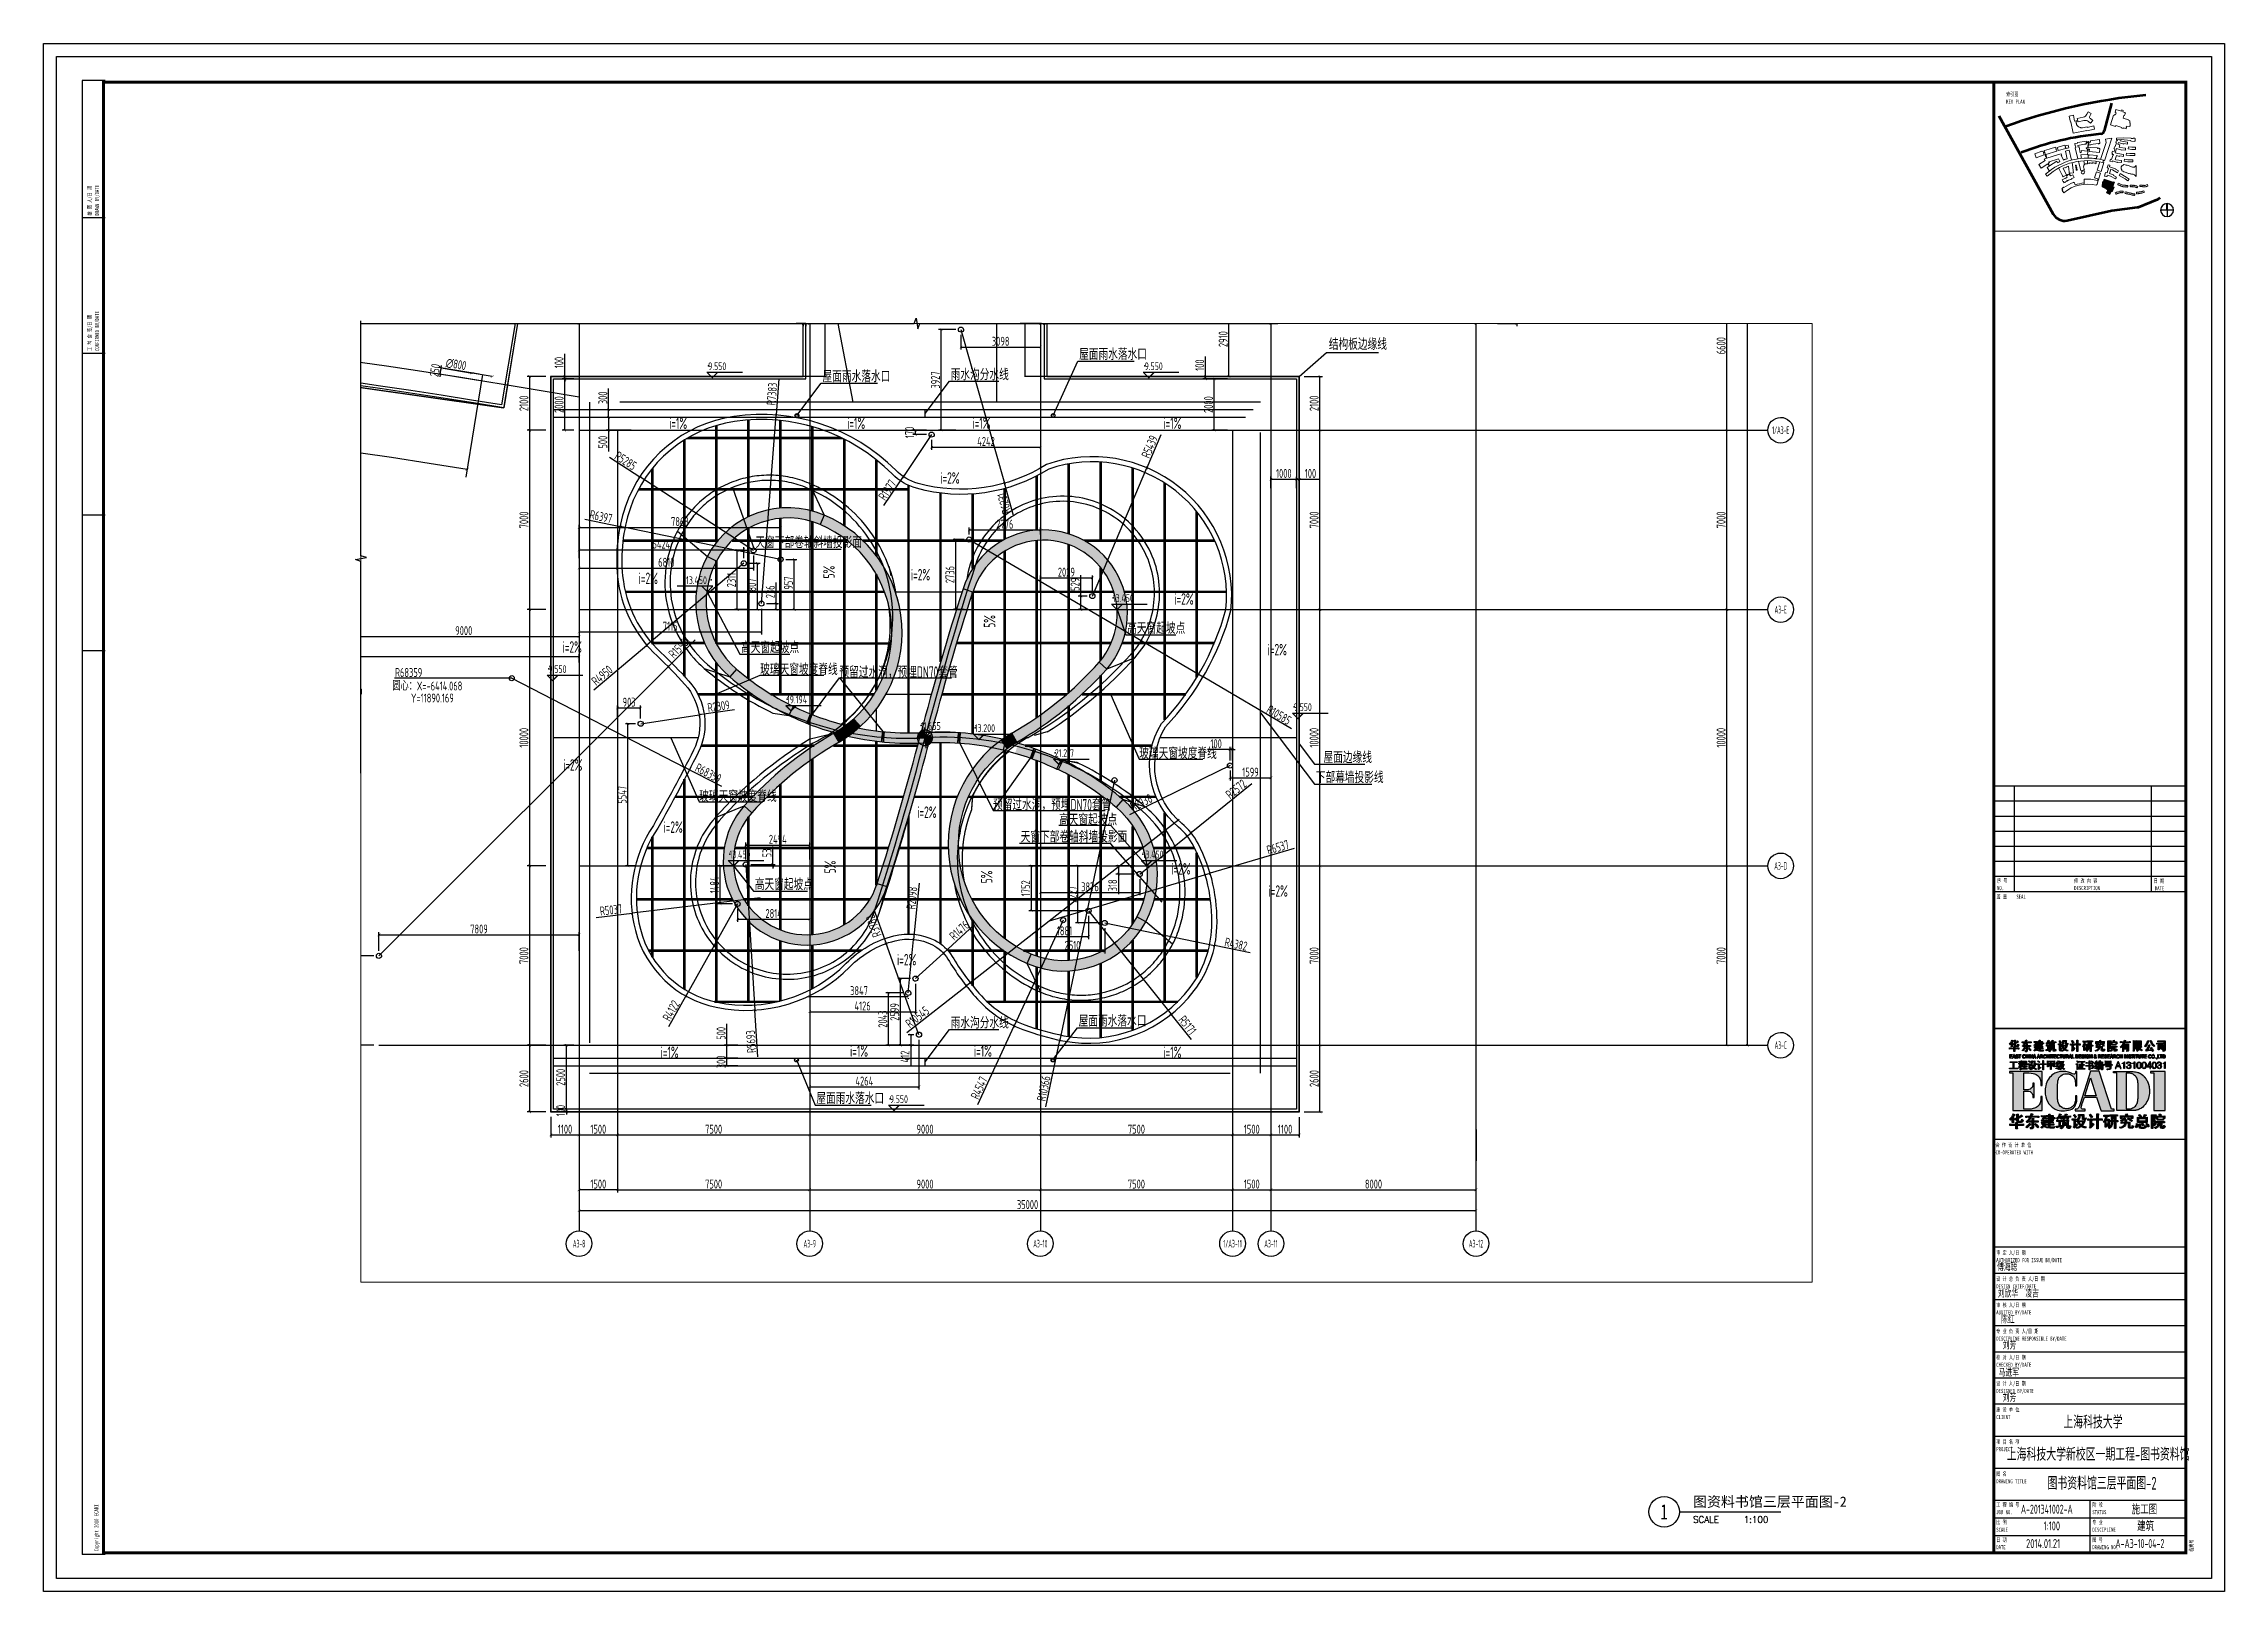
# Paper-space layout 'A3-10-04-2' of a CAD drawing. Extents: x -5 to 11985124, y -6482756 to 599.
# Drawn here: x -5 to 846, y -5 to 599 of the extents above.
# The model-space entities are those that its viewports show. They can reach past a viewport. Long polylines and large blocks are cut down to what shows.
import ezdxf
from ezdxf.enums import TextEntityAlignment as Align
from ezdxf.xclip import XClip

# ---------------------------------------------------------------- set-up
doc = ezdxf.new("R2010")
doc.units = 0
doc.header["$LTSCALE"] = 10
doc.header["$MEASUREMENT"] = 0
doc.header["$XCLIPFRAME"] = 0
for name, pattern in [('A3-RB-3F-100$0$DOTE', [2.42, 2, -0.2, 0.02, -0.2]), ('A3-RG-axis-100$0$CENTER', [2, 1.25, -0.25, 0.25, -0.25]), ('A3-RI-3F$0$CENTER', [2, 1.25, -0.25, 0.25, -0.25]), ('A3-RI-3F$0$DASH', [0.35, 0.25, -0.1]), ('A3-RI-3F$0$DOTE', [2.42, 2, -0.2, 0.02, -0.2]), ('A3-RM-3F$0$DASH', [0.35, 0.25, -0.1])]:
    doc.linetypes.add(name, pattern=pattern)
for name, color, linetype, lineweight in [('2013A1图框 - 20140121$0$A-ANNO-NOTE', 2, 'Continuous', 9), ('2013A1图框 - 20140121$0$A-DETL', 5, 'Continuous', 9), ('2013A1图框 - 20140121$0$A-DETL-GENF', 3, 'Continuous', 9), ('2013A1图框 - 20140121$0$A-DETL-HLIN', 3, 'Continuous', 13), ('A3-RI-3F$0$AN-WALL', 4, 'Continuous', 13), ('A3-RI-3F$0$AN-WALL-BELO', 2, 'Continuous', 5)]:
    doc.layers.add(name, color=color, linetype=linetype, lineweight=lineweight)
for name, color, linetype in [('2013A1图框 - 20140121$0$C-SHEET-SHBD', 4, 'Continuous'), ('2013A1图框 - 20140121$0$C-SHET-SHBD', 4, 'Continuous'), ('2013A1图框 - 20140121$0$C-SHET-TTLB', 11, 'Continuous'), ('2013A1图框 - 20140121$0$G-FIRE', 60, 'Continuous'), ('A-SYMB', 4, 'Continuous'), ('A-TEXT', 4, 'Continuous'), ('A-TEXT-ENGL', 4, 'Continuous'), ('A3-RB-3F-100$0$A-DIMS-100', 1, 'Continuous'), ('A3-RG-axis-100$0$A-DIMS-100', 1, 'Continuous'), ('A3-RG-axis-100$0$A-DIMS-150', 1, 'Continuous'), ('A3-RG-axis-100$0$A-GRID', 1, 'A3-RG-axis-100$0$CENTER'), ('A3-RG-axis-100$0$A-SYMB', 4, 'Continuous'), ('A3-RI-3F$0$A-FLOR', 2, 'Continuous'), ('A3-RI-3F$0$A-GLAZ', 140, 'Continuous'), ('A3-RI-3F$0$A-GRID', 1, 'A3-RI-3F$0$CENTER'), ('A3-RI-3F$0$A-HATCH', 8, 'Continuous'), ('A3-RI-3F$0$A-HATH', 9, 'Continuous'), ('A3-RI-3F$0$A-L2', 42, 'Continuous'), ('A3-RI-3F$0$A-ROOF-EDGE', 2, 'Continuous'), ('A3-RI-3F$0$A-WALL', 7, 'Continuous'), ('A3-RI-3F$0$A-WALL-FINI', 95, 'Continuous'), ('A3-RI-3F$0$an-symb-005m', 3, 'Continuous'), ('A3-RI-3F$0$an-symb-text', 2, 'Continuous'), ('A3-RM-3F$0$0P-1', 191, 'Continuous'), ('A3-RM-3F$0$0P-FE-FH-V', 141, 'Continuous'), ('A3-RM-3F$0$A-WALL', 7, 'Continuous'), ('A3-RS-1F$0$A-HATH-GRAY', 8, 'Continuous'), ('A3-RS-1F$0$A-WALL', 7, 'Continuous'), ('A3-SYMB-3F-100$0$A-SYMB', 4, 'Continuous'), ('A3-SYMB-3F-100$0$A-SYMB-AREA', 4, 'Continuous'), ('A3-SYMB-3F-100$0$A-SYMB-DOOR', 3, 'Continuous'), ('A3-SYMB-3F-100$0$A-SYMB-DOOR1', 3, 'Continuous'), ('A3-SYMB-3F-100$0$A-SYMB-DOOR2', 3, 'Continuous'), ('A3-SYMB-3F-100$0$A-SYMB-DOOR3', 3, 'Continuous'), ('A3-SYMB-3F-100$0$A-SYMB-NAME', 4, 'Continuous'), ('A3-SYMB-3F-100$0$A-SYMB-NAME-E', 4, 'Continuous'), ('A3-SYMB-3F-100$0$A-SYMB-STRS', 1, 'Continuous'), ('C-SHEET-SHBD', 4, 'Continuous'), ('DIM_SYMB', 3, 'Continuous')]:
    doc.layers.add(name, color=color, linetype=linetype)
doc.layers.add('PUB_WINDW', color=7, linetype='Continuous', plot=False)
doc.styles.add('2013A1图框 - 20140121$0$SHEET-ECADI', font='simhei.ttf', dxfattribs={"width": 0.7})
doc.styles.add('2013A1图框 - 20140121$0$XD2008', font='hzs.shx', dxfattribs={"width": 0.7, "bigfont": 'hztxt.shx'})
doc.styles.add('A3-RB-3F-100$0$XD2008', font='xd-hzs.shx', dxfattribs={"width": 0.7, "bigfont": 'xd-hztxt.shx'})
doc.styles.add('A3-RG-axis-100$0$$0$XD2008', font='xd-hzs.shx', dxfattribs={"width": 0.7, "bigfont": 'xd-hztxt.shx'})
doc.styles.add('A3-RG-axis-100$0$XD2008', font='xd-hzs.shx', dxfattribs={"width": 0.7, "bigfont": 'xd-hztxt.shx'})
doc.styles.add('A3-RI-3F$0$MRY-SYMB-TEXT-M', font='romand.shx', dxfattribs={"width": 0.8, "height": 2.5})
doc.styles.add('A3-SYMB-3F-100$0$ECADI', font='hzs.shx', dxfattribs={"width": 0.7, "bigfont": 'hztxt.shx'})
doc.styles.add('A3-SYMB-3F-100$0$ECADI-TXT', font='simplex.shx', dxfattribs={"bigfont": 'hztxt.shx'})
doc.styles.add('A3-SYMB-3F-100$0$XD2008', font='hzs.shx', dxfattribs={"width": 0.7, "bigfont": 'hztxt.shx'})
doc.styles.add('ECADI-TTL', font='simhei.ttf', dxfattribs={"height": 4})
doc.styles.add('ECADI-TXT', font='simplex.shx', dxfattribs={"bigfont": 'hztxt.shx'})
doc.styles.add('XD2008', font='xd-hzs.shx', dxfattribs={"width": 0.7, "bigfont": 'xd-hztxt.shx'})
doc.dimstyles.new('A3-RB-3F-100$0$XD100', dxfattribs={"dimscale": 100, "dimtxt": 3.5, "dimasz": 1.5, "dimexe": 1, "dimexo": 2, "dimgap": 0.5, "dimtad": 1, "dimdec": 0, "dimdsep": 46, "dimtxsty": 'A3-RB-3F-100$0$XD2008', "dimcen": 2.5, "dimclrt": 4, "dimaunit": 1, "dimadec": 0, "dimazin": 0, "dimtfac": 1, "dimtdec": 0, "dimtix": 1, "dimtmove": 0, "dimatfit": 3, "dimfxl": 0, "dimtolj": 1, "dimtzin": 0, "dimarcsym": 0})
doc.dimstyles.new('A3-RB-3F-100$0$XD100$0', dxfattribs={"dimscale": 100, "dimtxt": 3.5, "dimasz": 1, "dimexe": 1, "dimexo": 2, "dimgap": 0.5, "dimtad": 1, "dimdec": 0, "dimdsep": 46, "dimtxsty": 'A3-RB-3F-100$0$XD2008', "dimblk1": 'A3-RB-3F-100$0$_ARCHTICK', "dimblk2": 'A3-RB-3F-100$0$_ARCHTICK', "dimsah": 1, "dimcen": 2.5, "dimclrt": 4, "dimaunit": 1, "dimadec": 0, "dimazin": 0, "dimtfac": 1, "dimtdec": 0, "dimtix": 1, "dimtmove": 0, "dimatfit": 3, "dimfxl": 0, "dimtolj": 1, "dimtzin": 0, "dimarcsym": 0})
doc.dimstyles.new('A3-RG-axis-100$0$XD100$0', dxfattribs={"dimscale": 100, "dimtxt": 3.5, "dimasz": 1, "dimexe": 1, "dimexo": 2, "dimgap": 0.5, "dimtad": 1, "dimdec": 0, "dimdsep": 46, "dimtxsty": 'A3-RG-axis-100$0$XD2008', "dimblk1": 'A3-RG-axis-100$0$_ARCHTICK', "dimblk2": 'A3-RG-axis-100$0$_ARCHTICK', "dimsah": 1, "dimcen": 2.5, "dimclrt": 4, "dimaunit": 1, "dimadec": 0, "dimazin": 0, "dimtfac": 1, "dimtdec": 0, "dimtix": 1, "dimtmove": 0, "dimatfit": 3, "dimfxl": 0, "dimtolj": 1, "dimtzin": 0, "dimarcsym": 0})

psp = doc.layouts.new('A3-10-04-2')

# ---------------------------------------------------------------- texts
at = {"layer": 'C-SHEET-SHBD', "style": 'XD2008', "width": 0.7}
psp.add_text('图书资料馆三层平面图-2', height=5, dxfattribs=at).set_placement((798.26, 34.71), align=Align.CENTER)
at = {"layer": 'C-SHEET-SHBD', "color": 4, "style": 'XD2008'}
for s, width, p in [('1:100 ', 0.7, (775.46, 18.8)), ('A-A3-10-04-2', 0.6, (803.5, 11.92))]:
    psp.add_text(s, height=3.5, dxfattribs=dict(at, width=width)).set_placement(p)

msp = doc.modelspace()

# ---------------------------------------------------------------- blocks, each defined once
blk = doc.blocks.new('ECADI-TAG-TITLE')
at = {"layer": 'A-SYMB', "color": 1}
blk.add_line((280.03, 0), (319.6, 0), dxfattribs=at)
blk.add_circle((274.05, 0), 5.97, dxfattribs=at)
at = {"layer": 'A-SYMB', "style": 'ECADI-TTL', "width": 0.7}
blk.add_attdef('NR', text='', height=6, dxfattribs=at).set_placement((274.05, 0), align=Align.MIDDLE)
at = {"layer": 'A-SYMB', "style": 'ECADI-TXT'}
for tag, p in [('SCALE', (285.29, -4.29)), ('1:20', (305.09, -4.29))]:
    blk.add_attdef(tag, p, '', height=2.5, dxfattribs=at)
at = {"layer": 'A-TEXT', "style": 'ECADI-TTL'}
blk.add_attdef('CHINESE', (285.29, 1.94), '', height=4, dxfattribs=at)
at = {"layer": 'A-TEXT-ENGL', "style": 'ECADI-TTL'}
blk.add_attdef('ENGLISH', (285.3, 8.25), '', height=4, dxfattribs=at)
blk = doc.blocks.new('2013A1图框 - 20140121$0$2010SHEET-A1-L')
at = {"layer": '2013A1图框 - 20140121$0$C-SHET-TTLB'}
for p, q in [((-8.4, 0.6), (-8.4, -574.6)), ((0.6, 0.6), (-8.4, 0.6)), ((0.6, -52.99), (-8.4, -52.99)), ((0.6, -105.99), (-8.4, -105.99)), ((0.6, -168.99), (-8.4, -168.99)), ((0.6, -221.99), (-8.4, -221.99)), ((0.6, -574.6), (-8.4, -574.6))]:
    blk.add_line(p, q, dxfattribs=at)
at = {"layer": '2013A1图框 - 20140121$0$C-SHET-TTLB', "style": '2013A1图框 - 20140121$0$SHEET-ECADI', "width": 0.7}
for s, p in [('绘 图 人/日 期', (-4.64, -52.06)), ('DRAWN BY/DATE', (-1.73, -52.06)), ('工 种 会 签/日 期', (-4.64, -104.95)), ('CONFIRMED BY/DATE', (-1.73, -104.95)), ('Copyright 2010 ECADI', (-2, -573.38))]:
    blk.add_text(s, height=1.6, rotation=90, dxfattribs=at).set_placement(p)
blk = doc.blocks.new('2013A1图框 - 20140121$0$2013SHEET-A0-R')
at = {"layer": '2013A1图框 - 20140121$0$C-SHET-TTLB'}
h = blk.add_hatch(color=256, dxfattribs=at)
h.dxf.hatch_style = 2
edge = h.paths.add_edge_path()
edge.add_spline(control_points=[(-67.78, -622.68), (-67.78, -622.94), (-67.77, -623.21), (-67.75, -623.5), (-67.75, -623.5), (-68.16, -623.5), (-68.16, -623.5), (-68.14, -623.32), (-68.13, -623.04), (-68.13, -622.66), (-68.13, -622.66), (-68.13, -622.13), (-68.13, -622.13), (-68.25, -622.32), (-68.4, -622.53), (-68.58, -622.76), (-68.58, -622.76), (-68.89, -622.46), (-68.89, -622.46), (-68.46, -622.04), (-68.1, -621.51), (-67.82, -620.88), (-67.55, -621.02), (-67.42, -621.12), (-67.41, -621.19), (-67.41, -621.2), (-67.42, -621.22), (-67.46, -621.23), (-67.51, -621.27), (-67.55, -621.31), (-67.59, -621.35), (-67.67, -621.48), (-67.74, -621.57), (-67.78, -621.64), (-67.78, -621.64), (-67.78, -622.68), (-67.78, -622.68)], knot_values=[0, 0, 0, 0, 1, 1, 1, 2, 2, 2, 3, 3, 3, 4, 4, 4, 5, 5, 5, 6, 6, 6, 7, 7, 7, 8, 8, 8, 9, 9, 9, 10, 10, 10, 11, 11, 11, 12, 12, 12, 12], degree=3, periodic=0)
h = blk.add_hatch(color=256, dxfattribs=at)
h.dxf.hatch_style = 2
edge = h.paths.add_edge_path()
edge.add_spline(control_points=[(-66.57, -622.77), (-66.59, -622.89), (-66.56, -622.98), (-66.46, -623.03), (-66.37, -623.06), (-66.25, -623.07), (-66.08, -623.07), (-65.93, -623.06), (-65.82, -623.03), (-65.76, -622.99), (-65.69, -622.95), (-65.64, -622.82), (-65.61, -622.6), (-65.6, -622.53), (-65.59, -622.49), (-65.59, -622.46), (-65.44, -622.61), (-65.31, -622.69), (-65.2, -622.72), (-65.2, -622.73), (-65.21, -622.75), (-65.22, -622.77), (-65.27, -623.1), (-65.37, -623.3), (-65.51, -623.36), (-65.63, -623.43), (-65.81, -623.46), (-66.05, -623.46), (-66.31, -623.46), (-66.51, -623.43), (-66.65, -623.38), (-66.84, -623.32), (-66.93, -623.17), (-66.92, -622.95), (-66.92, -622.95), (-66.92, -622.5), (-66.92, -622.5), (-67.13, -622.62), (-67.32, -622.71), (-67.47, -622.77), (-67.48, -622.67), (-67.56, -622.53), (-67.7, -622.36), (-67.5, -622.32), (-67.25, -622.24), (-66.93, -622.11), (-66.92, -621.9), (-66.92, -621.69), (-66.93, -621.46), (-66.93, -621.23), (-66.94, -621.05), (-66.95, -620.92), (-66.69, -620.92), (-66.54, -620.94), (-66.51, -620.99), (-66.51, -620.99), (-66.52, -621.03), (-66.52, -621.03), (-66.55, -621.11), (-66.56, -621.19), (-66.57, -621.27), (-66.58, -621.46), (-66.59, -621.68), (-66.59, -621.91), (-66.15, -621.6), (-65.87, -621.35), (-65.74, -621.15), (-65.51, -621.4), (-65.4, -621.55), (-65.4, -621.6), (-65.41, -621.61), (-65.43, -621.63), (-65.48, -621.64), (-65.53, -621.67), (-65.58, -621.69), (-65.63, -621.72), (-65.66, -621.74), (-65.74, -621.8), (-65.87, -621.87), (-66.19, -622.07), (-66.42, -622.21), (-66.57, -622.3), (-66.57, -622.3), (-66.57, -622.77), (-66.57, -622.77)], knot_values=[0, 0, 0, 0, 1, 1, 1, 2, 2, 2, 3, 3, 3, 4, 4, 4, 5, 5, 5, 6, 6, 6, 7, 7, 7, 8, 8, 8, 9, 9, 9, 10, 10, 10, 11, 11, 11, 12, 12, 12, 13, 13, 13, 14, 14, 14, 15, 15, 15, 16, 16, 16, 17, 17, 17, 18, 18, 18, 19, 19, 19, 20, 20, 20, 21, 21, 21, 22, 22, 22, 23, 23, 23, 24, 24, 24, 25, 25, 25, 26, 26, 26, 27, 27, 27, 28, 28, 28, 28], degree=3, periodic=0)
h = blk.add_hatch(color=256, dxfattribs=at)
h.dxf.hatch_style = 2
edge = h.paths.add_edge_path()
edge.add_spline(control_points=[(-60.96, -621.54), (-60.79, -621.54), (-60.62, -621.53), (-60.43, -621.5), (-60.43, -621.5), (-60.43, -621.93), (-60.43, -621.93), (-60.62, -621.91), (-60.79, -621.89), (-60.94, -621.89), (-60.94, -621.89), (-62.54, -621.89), (-62.54, -621.89), (-62.72, -622.25), (-62.92, -622.61), (-63.15, -622.99), (-63.15, -622.99), (-62.25, -622.99), (-62.25, -622.99), (-62.25, -622.99), (-62.25, -622.72), (-62.25, -622.72), (-62.25, -622.57), (-62.26, -622.41), (-62.28, -622.23), (-62.04, -622.23), (-61.89, -622.25), (-61.84, -622.29), (-61.84, -622.3), (-61.84, -622.32), (-61.86, -622.34), (-61.9, -622.41), (-61.92, -622.49), (-61.92, -622.6), (-61.92, -622.6), (-61.92, -622.99), (-61.92, -622.99), (-61.92, -622.99), (-61.19, -622.99), (-61.19, -622.99), (-61, -622.99), (-60.82, -622.98), (-60.65, -622.95), (-60.65, -622.95), (-60.65, -623.38), (-60.65, -623.38), (-60.79, -623.36), (-60.97, -623.34), (-61.19, -623.34), (-61.19, -623.34), (-61.92, -623.34), (-61.92, -623.34), (-61.92, -623.34), (-61.92, -624.93), (-61.92, -624.93), (-61.91, -625.12), (-61.95, -625.25), (-62.03, -625.3), (-62.1, -625.36), (-62.29, -625.41), (-62.61, -625.44), (-62.64, -625.28), (-62.69, -625.12), (-62.77, -624.97), (-62.54, -625.01), (-62.39, -625.01), (-62.33, -624.97), (-62.26, -624.94), (-62.24, -624.86), (-62.25, -624.71), (-62.25, -624.71), (-62.25, -623.34), (-62.25, -623.34), (-62.57, -623.34), (-62.84, -623.36), (-63.05, -623.38), (-63.38, -623.41), (-63.56, -623.43), (-63.62, -623.46), (-63.62, -623.46), (-63.77, -623.05), (-63.77, -623.05), (-63.59, -622.98), (-63.46, -622.87), (-63.36, -622.72), (-63.21, -622.49), (-63.05, -622.22), (-62.9, -621.89), (-62.9, -621.89), (-63.46, -621.89), (-63.46, -621.89), (-63.62, -621.89), (-63.79, -621.91), (-63.96, -621.93), (-63.96, -621.93), (-63.96, -621.5), (-63.96, -621.5), (-63.77, -621.53), (-63.6, -621.54), (-63.47, -621.54), (-63.47, -621.54), (-62.75, -621.54), (-62.75, -621.54), (-62.63, -621.28), (-62.55, -621.03), (-62.49, -620.78), (-62.3, -620.84), (-62.15, -620.91), (-62.07, -620.97), (-62.05, -620.99), (-62.06, -621.01), (-62.1, -621.03), (-62.14, -621.09), (-62.17, -621.12), (-62.18, -621.15), (-62.25, -621.24), (-62.32, -621.37), (-62.41, -621.54), (-62.41, -621.54), (-60.96, -621.54), (-60.96, -621.54)], knot_values=[0, 0, 0, 0, 1, 1, 1, 2, 2, 2, 3, 3, 3, 4, 4, 4, 5, 5, 5, 6, 6, 6, 7, 7, 7, 8, 8, 8, 9, 9, 9, 10, 10, 10, 11, 11, 11, 12, 12, 12, 13, 13, 13, 14, 14, 14, 15, 15, 15, 16, 16, 16, 17, 17, 17, 18, 18, 18, 19, 19, 19, 20, 20, 20, 21, 21, 21, 22, 22, 22, 23, 23, 23, 24, 24, 24, 25, 25, 25, 26, 26, 26, 27, 27, 27, 28, 28, 28, 29, 29, 29, 30, 30, 30, 31, 31, 31, 32, 32, 32, 33, 33, 33, 34, 34, 34, 35, 35, 35, 36, 36, 36, 37, 37, 37, 38, 38, 38, 39, 39, 39, 40, 40, 40, 40], degree=3, periodic=0)
h = blk.add_hatch(color=256, dxfattribs=at)
h.dxf.hatch_style = 2
edge = h.paths.add_edge_path()
edge.add_spline(control_points=[(-57.69, -622.29), (-57.69, -622.29), (-57.22, -622.29), (-57.22, -622.29), (-57.22, -622.29), (-57.22, -622.64), (-57.22, -622.64), (-57.22, -622.64), (-57.63, -622.64), (-57.63, -622.64), (-57.8, -622.62), (-57.9, -622.61), (-57.92, -622.6), (-57.92, -622.6), (-57.92, -622.93), (-57.92, -622.93), (-57.92, -622.93), (-57.81, -622.93), (-57.81, -622.93), (-57.73, -622.92), (-57.67, -622.91), (-57.61, -622.91), (-57.61, -622.91), (-57.22, -622.91), (-57.22, -622.91), (-57.22, -622.91), (-57.22, -623.28), (-57.22, -623.28), (-57.22, -623.28), (-57.6, -623.28), (-57.6, -623.28), (-57.78, -623.28), (-57.92, -623.27), (-58, -623.24), (-58, -623.24), (-58, -623.6), (-58, -623.6), (-57.99, -623.6), (-57.97, -623.59), (-57.92, -623.58), (-57.82, -623.56), (-57.71, -623.56), (-57.6, -623.56), (-57.6, -623.56), (-57.22, -623.56), (-57.22, -623.56), (-57.22, -623.56), (-57.22, -623.95), (-57.22, -623.95), (-57.22, -623.95), (-57.71, -623.95), (-57.71, -623.95), (-57.82, -623.95), (-57.94, -623.94), (-58.07, -623.93), (-58.07, -623.93), (-58.13, -623.93), (-58.13, -623.93), (-58.13, -623.93), (-58.13, -624.28), (-58.13, -624.28), (-58.12, -624.28), (-58.11, -624.27), (-58.09, -624.26), (-57.98, -624.24), (-57.86, -624.22), (-57.72, -624.22), (-57.72, -624.22), (-57.22, -624.22), (-57.22, -624.22), (-57.22, -624.35), (-57.23, -624.5), (-57.25, -624.65), (-57.26, -624.71), (-57.27, -624.74), (-57.27, -624.75), (-57.27, -624.75), (-56.89, -624.75), (-56.89, -624.75), (-56.89, -624.75), (-56.89, -624.67), (-56.89, -624.67), (-56.91, -624.52), (-56.93, -624.37), (-56.93, -624.22), (-56.93, -624.22), (-56.42, -624.22), (-56.42, -624.22), (-56.3, -624.22), (-56.14, -624.25), (-55.93, -624.3), (-55.93, -624.3), (-55.88, -624.3), (-55.88, -624.3), (-55.88, -624.3), (-55.88, -623.91), (-55.88, -623.91), (-55.88, -623.91), (-55.96, -623.91), (-55.96, -623.91), (-56.17, -623.94), (-56.33, -623.95), (-56.43, -623.95), (-56.43, -623.95), (-56.93, -623.95), (-56.93, -623.95), (-56.93, -623.95), (-56.93, -623.56), (-56.93, -623.56), (-56.93, -623.56), (-56.52, -623.56), (-56.52, -623.56), (-56.44, -623.56), (-56.32, -623.56), (-56.14, -623.58), (-56.07, -623.59), (-56.04, -623.6), (-56.03, -623.6), (-56.03, -623.6), (-56.03, -623.24), (-56.03, -623.24), (-56.03, -623.24), (-56.12, -623.24), (-56.12, -623.24), (-56.3, -623.27), (-56.42, -623.28), (-56.5, -623.28), (-56.5, -623.28), (-56.93, -623.28), (-56.93, -623.28), (-56.93, -623.28), (-56.93, -622.91), (-56.93, -622.91), (-56.93, -622.91), (-56.42, -622.91), (-56.42, -622.91), (-56.32, -622.91), (-56.21, -622.92), (-56.09, -622.95), (-56.07, -622.94), (-56.05, -622.91), (-56.04, -622.87), (-56.05, -622.81), (-56.06, -622.71), (-56.06, -622.58), (-56.07, -622.46), (-56.07, -622.36), (-56.07, -622.29), (-55.92, -622.29), (-55.79, -622.3), (-55.68, -622.32), (-55.68, -622.32), (-55.63, -622.32), (-55.63, -622.32), (-55.63, -622.32), (-55.63, -621.95), (-55.63, -621.95), (-55.63, -621.95), (-55.67, -621.95), (-55.67, -621.95), (-55.79, -621.99), (-55.92, -622.01), (-56.07, -622.01), (-56.06, -621.76), (-56.05, -621.56), (-56.04, -621.4), (-56.04, -621.38), (-56.05, -621.37), (-56.07, -621.37), (-56.13, -621.37), (-56.21, -621.37), (-56.3, -621.39), (-56.3, -621.39), (-56.93, -621.39), (-56.93, -621.39), (-56.93, -621.19), (-56.9, -621.05), (-56.84, -620.97), (-56.84, -620.97), (-56.83, -620.96), (-56.83, -620.96), (-56.85, -620.92), (-56.98, -620.9), (-57.24, -620.9), (-57.22, -621.01), (-57.22, -621.18), (-57.22, -621.39), (-57.22, -621.39), (-57.61, -621.39), (-57.61, -621.39), (-57.72, -621.39), (-57.82, -621.38), (-57.91, -621.37), (-57.91, -621.37), (-57.97, -621.37), (-57.97, -621.37), (-57.97, -621.37), (-57.97, -621.7), (-57.97, -621.7), (-57.96, -621.7), (-57.94, -621.69), (-57.91, -621.68), (-57.82, -621.67), (-57.73, -621.66), (-57.64, -621.66), (-57.64, -621.66), (-57.22, -621.66), (-57.22, -621.66), (-57.22, -621.66), (-57.22, -622.01), (-57.22, -622.01), (-57.22, -622.01), (-57.69, -622.01), (-57.69, -622.01), (-57.82, -622.01), (-57.95, -622), (-58.07, -621.97), (-58.07, -621.97), (-58.13, -621.97), (-58.13, -621.97), (-58.13, -621.97), (-58.13, -622.32), (-58.13, -622.32), (-58.13, -622.32), (-58.09, -622.32), (-58.09, -622.32), (-57.97, -622.3), (-57.84, -622.29), (-57.69, -622.29)], knot_values=[0, 0, 0, 0, 1, 1, 1, 2, 2, 2, 3, 3, 3, 4, 4, 4, 5, 5, 5, 6, 6, 6, 7, 7, 7, 8, 8, 8, 9, 9, 9, 10, 10, 10, 11, 11, 11, 12, 12, 12, 13, 13, 13, 14, 14, 14, 15, 15, 15, 16, 16, 16, 17, 17, 17, 18, 18, 18, 19, 19, 19, 20, 20, 20, 21, 21, 21, 22, 22, 22, 23, 23, 23, 24, 24, 24, 25, 25, 25, 26, 26, 26, 27, 27, 27, 28, 28, 28, 29, 29, 29, 30, 30, 30, 31, 31, 31, 32, 32, 32, 33, 33, 33, 34, 34, 34, 35, 35, 35, 36, 36, 36, 37, 37, 37, 38, 38, 38, 39, 39, 39, 40, 40, 40, 41, 41, 41, 42, 42, 42, 43, 43, 43, 44, 44, 44, 45, 45, 45, 46, 46, 46, 47, 47, 47, 48, 48, 48, 49, 49, 49, 50, 50, 50, 51, 51, 51, 52, 52, 52, 53, 53, 53, 54, 54, 54, 55, 55, 55, 56, 56, 56, 57, 57, 57, 58, 58, 58, 59, 59, 59, 60, 60, 60, 61, 61, 61, 62, 62, 62, 63, 63, 63, 64, 64, 64, 65, 65, 65, 66, 66, 66, 67, 67, 67, 68, 68, 68, 69, 69, 69, 70, 70, 70, 71, 71, 71, 72, 72, 72, 73, 73, 73, 74, 74, 74, 75, 75, 75, 76, 76, 76, 76], degree=3, periodic=0)
h.paths.add_polyline_path([(-56.93, -621.66), (-56.39, -621.66), (-56.39, -622.01), (-56.93, -622.01)])
h.paths.add_polyline_path([(-56.93, -622.29), (-56.39, -622.29), (-56.39, -622.64), (-56.93, -622.64)])
h = blk.add_hatch(color=256, dxfattribs=at)
h.dxf.hatch_style = 2
edge = h.paths.add_edge_path()
edge.add_spline(control_points=[(-53.09, -621.52), (-52.98, -621.52), (-52.87, -621.51), (-52.75, -621.48), (-52.75, -621.48), (-52.68, -621.48), (-52.68, -621.48), (-52.68, -621.48), (-52.68, -621.89), (-52.68, -621.89), (-52.68, -621.89), (-52.75, -621.89), (-52.75, -621.89), (-52.87, -621.87), (-52.97, -621.85), (-53.07, -621.85), (-53.07, -621.85), (-53.34, -621.85), (-53.34, -621.85), (-53.29, -621.96), (-53.24, -622.16), (-53.17, -622.44), (-53.17, -622.44), (-53.53, -622.48), (-53.53, -622.48), (-53.53, -622.25), (-53.57, -622.03), (-53.65, -621.83), (-53.65, -621.83), (-53.78, -621.83), (-53.78, -621.83), (-53.95, -622.14), (-54.09, -622.37), (-54.2, -622.54), (-54.21, -622.53), (-54.23, -622.51), (-54.27, -622.48), (-54.38, -622.39), (-54.47, -622.33), (-54.54, -622.3), (-54.16, -621.91), (-53.89, -621.43), (-53.73, -620.86), (-53.5, -620.93), (-53.37, -621.01), (-53.34, -621.07), (-53.34, -621.09), (-53.34, -621.1), (-53.37, -621.13), (-53.47, -621.22), (-53.56, -621.35), (-53.65, -621.52), (-53.65, -621.52), (-53.09, -621.52), (-53.09, -621.52)], knot_values=[0, 0, 0, 0, 1, 1, 1, 2, 2, 2, 3, 3, 3, 4, 4, 4, 5, 5, 5, 6, 6, 6, 7, 7, 7, 8, 8, 8, 9, 9, 9, 10, 10, 10, 11, 11, 11, 12, 12, 12, 13, 13, 13, 14, 14, 14, 15, 15, 15, 16, 16, 16, 17, 17, 17, 18, 18, 18, 18], degree=3, periodic=0)
h = blk.add_hatch(color=256, dxfattribs=at)
h.dxf.hatch_style = 2
edge = h.paths.add_edge_path()
edge.add_spline(control_points=[(-51.23, -621.52), (-51.03, -621.52), (-50.9, -621.51), (-50.82, -621.48), (-50.82, -621.48), (-50.82, -621.89), (-50.82, -621.89), (-50.86, -621.87), (-51, -621.85), (-51.23, -621.85), (-51.23, -621.85), (-51.59, -621.85), (-51.59, -621.85), (-51.5, -622.05), (-51.43, -622.25), (-51.39, -622.46), (-51.39, -622.46), (-51.77, -622.52), (-51.77, -622.52), (-51.79, -622.3), (-51.83, -622.08), (-51.9, -621.85), (-51.9, -621.85), (-52.18, -621.85), (-52.18, -621.85), (-52.19, -621.87), (-52.2, -621.89), (-52.21, -621.93), (-52.38, -622.23), (-52.52, -622.45), (-52.62, -622.58), (-52.69, -622.51), (-52.81, -622.46), (-52.96, -622.42), (-52.69, -622.15), (-52.43, -621.63), (-52.19, -620.88), (-51.98, -620.94), (-51.84, -621.01), (-51.75, -621.07), (-51.75, -621.1), (-51.77, -621.13), (-51.81, -621.17), (-51.9, -621.26), (-51.98, -621.38), (-52.06, -621.52), (-52.06, -621.52), (-51.23, -621.52), (-51.23, -621.52)], knot_values=[0, 0, 0, 0, 1, 1, 1, 2, 2, 2, 3, 3, 3, 4, 4, 4, 5, 5, 5, 6, 6, 6, 7, 7, 7, 8, 8, 8, 9, 9, 9, 10, 10, 10, 11, 11, 11, 12, 12, 12, 13, 13, 13, 14, 14, 14, 15, 15, 15, 16, 16, 16, 16], degree=3, periodic=0)
h = blk.add_hatch(color=256, dxfattribs=at)
h.dxf.hatch_style = 2
edge = h.paths.add_edge_path()
edge.add_spline(control_points=[(-48.98, -622.01), (-49.1, -621.76), (-49.24, -621.53), (-49.42, -621.33), (-49.42, -621.33), (-49.14, -621.05), (-49.14, -621.05), (-48.92, -621.38), (-48.78, -621.62), (-48.7, -621.78), (-48.7, -621.78), (-48.98, -622.01), (-48.98, -622.01)], knot_values=[0, 0, 0, 0, 1, 1, 1, 2, 2, 2, 3, 3, 3, 4, 4, 4, 4], degree=3, periodic=0)
h = blk.add_hatch(color=256, dxfattribs=at)
h.dxf.hatch_style = 2
edge = h.paths.add_edge_path()
edge.add_spline(control_points=[(-46.12, -622.56), (-46.27, -622.59), (-46.44, -622.6), (-46.62, -622.6), (-46.81, -622.61), (-46.92, -622.61), (-46.97, -622.58), (-47.05, -622.61), (-47.08, -622.29), (-47.05, -621.64), (-47.05, -621.64), (-47.05, -621.44), (-47.05, -621.44), (-47.05, -621.44), (-47.73, -621.44), (-47.73, -621.44), (-47.71, -621.8), (-47.74, -622.07), (-47.81, -622.27), (-47.89, -622.47), (-48.03, -622.66), (-48.22, -622.81), (-48.28, -622.72), (-48.39, -622.63), (-48.55, -622.54), (-48.29, -622.38), (-48.14, -622.23), (-48.11, -622.09), (-48.06, -621.96), (-48.05, -621.61), (-48.09, -621.05), (-48.04, -621.07), (-47.88, -621.07), (-47.62, -621.07), (-47.62, -621.07), (-47.11, -621.07), (-47.11, -621.07), (-46.94, -621.07), (-46.79, -621.07), (-46.67, -621.05), (-46.68, -621.22), (-46.69, -621.44), (-46.71, -621.7), (-46.72, -621.96), (-46.72, -622.11), (-46.71, -622.15), (-46.6, -622.24), (-46.38, -622.21), (-46.07, -622.05), (-46.07, -622.05), (-46.12, -622.56), (-46.12, -622.56)], knot_values=[0, 0, 0, 0, 1, 1, 1, 2, 2, 2, 3, 3, 3, 4, 4, 4, 5, 5, 5, 6, 6, 6, 7, 7, 7, 8, 8, 8, 9, 9, 9, 10, 10, 10, 11, 11, 11, 12, 12, 12, 13, 13, 13, 14, 14, 14, 15, 15, 15, 16, 16, 16, 17, 17, 17, 17], degree=3, periodic=0)
h = blk.add_hatch(color=256, dxfattribs=at)
h.dxf.hatch_style = 2
edge = h.paths.add_edge_path()
edge.add_spline(control_points=[(-44.18, -622.03), (-44.29, -621.76), (-44.43, -621.47), (-44.62, -621.17), (-44.62, -621.17), (-44.27, -620.97), (-44.27, -620.97), (-44.15, -621.17), (-43.99, -621.45), (-43.8, -621.82), (-43.8, -621.82), (-44.18, -622.03), (-44.18, -622.03)], knot_values=[0, 0, 0, 0, 1, 1, 1, 2, 2, 2, 3, 3, 3, 4, 4, 4, 4], degree=3, periodic=0)
h = blk.add_hatch(color=256, dxfattribs=at)
h.dxf.hatch_style = 2
edge = h.paths.add_edge_path()
edge.add_spline(control_points=[(-42.25, -622.38), (-42.25, -622.38), (-41.87, -622.38), (-41.87, -622.38), (-41.7, -622.38), (-41.48, -622.37), (-41.22, -622.34), (-41.22, -622.34), (-41.22, -622.81), (-41.22, -622.81), (-41.42, -622.79), (-41.63, -622.77), (-41.86, -622.77), (-41.86, -622.77), (-42.25, -622.77), (-42.25, -622.77), (-42.25, -622.77), (-42.25, -624.44), (-42.25, -624.44), (-42.25, -624.89), (-42.24, -625.2), (-42.23, -625.36), (-42.23, -625.36), (-42.62, -625.36), (-42.62, -625.36), (-42.6, -625.03), (-42.59, -624.72), (-42.59, -624.42), (-42.59, -624.42), (-42.59, -622.77), (-42.59, -622.77), (-42.59, -622.77), (-42.97, -622.77), (-42.97, -622.77), (-43.27, -622.77), (-43.51, -622.79), (-43.69, -622.81), (-43.69, -622.81), (-43.69, -622.34), (-43.69, -622.34), (-43.48, -622.37), (-43.24, -622.38), (-42.98, -622.38), (-42.98, -622.38), (-42.59, -622.38), (-42.59, -622.38), (-42.59, -622.38), (-42.59, -621.35), (-42.59, -621.35), (-42.59, -621.15), (-42.6, -620.99), (-42.62, -620.86), (-42.33, -620.86), (-42.17, -620.88), (-42.14, -620.93), (-42.14, -620.95), (-42.14, -620.97), (-42.15, -620.99), (-42.22, -621.12), (-42.25, -621.29), (-42.25, -621.48), (-42.25, -621.48), (-42.25, -622.38), (-42.25, -622.38)], knot_values=[0, 0, 0, 0, 1, 1, 1, 2, 2, 2, 3, 3, 3, 4, 4, 4, 5, 5, 5, 6, 6, 6, 7, 7, 7, 8, 8, 8, 9, 9, 9, 10, 10, 10, 11, 11, 11, 12, 12, 12, 13, 13, 13, 14, 14, 14, 15, 15, 15, 16, 16, 16, 17, 17, 17, 18, 18, 18, 19, 19, 19, 20, 20, 20, 21, 21, 21, 21], degree=3, periodic=0)
h = blk.add_hatch(color=256, dxfattribs=at)
h.dxf.hatch_style = 2
edge = h.paths.add_edge_path()
edge.add_spline(control_points=[(-38.76, -624.65), (-38.78, -624.59), (-38.79, -624.47), (-38.79, -624.3), (-38.79, -624.3), (-38.79, -622.79), (-38.79, -622.79), (-38.79, -622.65), (-38.78, -622.53), (-38.76, -622.44), (-38.87, -622.47), (-38.97, -622.48), (-39.07, -622.48), (-39.07, -622.48), (-39.52, -622.48), (-39.52, -622.48), (-39.44, -622.25), (-39.35, -621.95), (-39.26, -621.6), (-39.26, -621.6), (-39.05, -621.6), (-39.05, -621.6), (-38.9, -621.6), (-38.78, -621.61), (-38.71, -621.64), (-38.71, -621.64), (-38.71, -621.21), (-38.71, -621.21), (-38.84, -621.24), (-38.95, -621.25), (-39.05, -621.25), (-39.05, -621.25), (-39.82, -621.25), (-39.82, -621.25), (-39.96, -621.25), (-40.07, -621.24), (-40.14, -621.21), (-40.14, -621.21), (-40.14, -621.64), (-40.14, -621.64), (-40.08, -621.61), (-39.97, -621.6), (-39.82, -621.6), (-39.82, -621.6), (-39.59, -621.6), (-39.59, -621.6), (-39.76, -622.37), (-39.99, -622.89), (-40.28, -623.17), (-40.21, -623.28), (-40.16, -623.42), (-40.11, -623.58), (-40.03, -623.45), (-39.93, -623.28), (-39.84, -623.09), (-39.84, -623.09), (-39.84, -624.58), (-39.84, -624.58), (-39.84, -624.73), (-39.84, -624.84), (-39.85, -624.91), (-39.85, -624.91), (-39.54, -624.91), (-39.54, -624.91), (-39.55, -624.87), (-39.56, -624.76), (-39.56, -624.58), (-39.56, -624.58), (-39.56, -624.3), (-39.56, -624.3), (-39.56, -624.3), (-39.08, -624.3), (-39.08, -624.3), (-39.07, -624.43), (-39.08, -624.55), (-39.12, -624.65), (-39.12, -624.65), (-38.76, -624.65), (-38.76, -624.65)], knot_values=[0, 0, 0, 0, 1, 1, 1, 2, 2, 2, 3, 3, 3, 4, 4, 4, 5, 5, 5, 6, 6, 6, 7, 7, 7, 8, 8, 8, 9, 9, 9, 10, 10, 10, 11, 11, 11, 12, 12, 12, 13, 13, 13, 14, 14, 14, 15, 15, 15, 16, 16, 16, 17, 17, 17, 18, 18, 18, 19, 19, 19, 20, 20, 20, 21, 21, 21, 22, 22, 22, 23, 23, 23, 24, 24, 24, 25, 25, 25, 26, 26, 26, 26], degree=3, periodic=0)
h.paths.add_polyline_path([(-39.56, -624.01), (-39.56, -622.77), (-39.08, -622.77), (-39.08, -624.01)])
h = blk.add_hatch(color=256, dxfattribs=at)
h.dxf.hatch_style = 2
edge = h.paths.add_edge_path()
edge.add_spline(control_points=[(-36.93, -622.85), (-36.93, -622.85), (-36.98, -622.85), (-36.98, -622.85), (-36.98, -622.85), (-36.98, -621.48), (-36.98, -621.48), (-36.98, -621.48), (-36.94, -621.48), (-36.94, -621.48), (-36.82, -621.48), (-36.69, -621.5), (-36.53, -621.52), (-36.53, -621.52), (-36.53, -621.13), (-36.53, -621.13), (-36.62, -621.14), (-36.8, -621.15), (-37.07, -621.15), (-37.07, -621.15), (-38.09, -621.15), (-38.09, -621.15), (-38.09, -621.15), (-38.3, -621.15), (-38.3, -621.15), (-38.43, -621.14), (-38.52, -621.13), (-38.56, -621.13), (-38.56, -621.13), (-38.56, -621.5), (-38.56, -621.5), (-38.52, -621.5), (-38.44, -621.5), (-38.32, -621.48), (-38.32, -621.48), (-38.13, -621.48), (-38.13, -621.48), (-38.13, -621.48), (-38.1, -621.48), (-38.1, -621.48), (-38.1, -622.16), (-38.11, -622.62), (-38.12, -622.85), (-38.12, -622.85), (-38.2, -622.85), (-38.2, -622.85), (-38.24, -622.85), (-38.32, -622.85), (-38.41, -622.83), (-38.41, -622.83), (-38.64, -622.83), (-38.64, -622.83), (-38.64, -622.83), (-38.64, -623.22), (-38.64, -623.22), (-38.59, -623.22), (-38.51, -623.22), (-38.41, -623.21), (-38.41, -623.21), (-38.2, -623.21), (-38.2, -623.21), (-38.2, -623.21), (-38.13, -623.21), (-38.13, -623.21), (-38.15, -623.69), (-38.21, -624.05), (-38.33, -624.3), (-38.46, -624.58), (-38.69, -624.82), (-39, -625.03), (-38.87, -625.07), (-38.75, -625.14), (-38.63, -625.26), (-38.1, -624.87), (-37.84, -624.18), (-37.84, -623.21), (-37.84, -623.21), (-37.32, -623.21), (-37.32, -623.21), (-37.32, -623.21), (-37.32, -624.52), (-37.32, -624.52), (-37.32, -624.93), (-37.32, -625.18), (-37.33, -625.26), (-37.33, -625.26), (-36.96, -625.26), (-36.96, -625.26), (-36.96, -625.26), (-36.96, -624.89), (-36.96, -624.89), (-36.97, -624.69), (-36.98, -624.58), (-36.98, -624.54), (-36.98, -624.54), (-36.98, -623.21), (-36.98, -623.21), (-36.98, -623.21), (-36.93, -623.21), (-36.93, -623.21), (-36.93, -623.21), (-36.7, -623.21), (-36.7, -623.21), (-36.54, -623.22), (-36.45, -623.22), (-36.4, -623.22), (-36.4, -623.22), (-36.4, -622.83), (-36.4, -622.83), (-36.56, -622.85), (-36.73, -622.85), (-36.93, -622.85)], knot_values=[0, 0, 0, 0, 1, 1, 1, 2, 2, 2, 3, 3, 3, 4, 4, 4, 5, 5, 5, 6, 6, 6, 7, 7, 7, 8, 8, 8, 9, 9, 9, 10, 10, 10, 11, 11, 11, 12, 12, 12, 13, 13, 13, 14, 14, 14, 15, 15, 15, 16, 16, 16, 17, 17, 17, 18, 18, 18, 19, 19, 19, 20, 20, 20, 21, 21, 21, 22, 22, 22, 23, 23, 23, 24, 24, 24, 25, 25, 25, 26, 26, 26, 27, 27, 27, 28, 28, 28, 29, 29, 29, 30, 30, 30, 31, 31, 31, 32, 32, 32, 33, 33, 33, 34, 34, 34, 35, 35, 35, 36, 36, 36, 37, 37, 37, 37], degree=3, periodic=0)
edge = h.paths.add_edge_path()
edge.add_spline(control_points=[(-37.32, -622.87), (-37.32, -622.87), (-37.83, -622.87), (-37.83, -622.87), (-37.83, -622.78), (-37.82, -622.64), (-37.81, -622.46), (-37.8, -621.95), (-37.79, -621.63), (-37.79, -621.48), (-37.79, -621.48), (-37.32, -621.48), (-37.32, -621.48), (-37.32, -621.48), (-37.32, -622.87), (-37.32, -622.87)], knot_values=[0, 0, 0, 0, 1, 1, 1, 2, 2, 2, 3, 3, 3, 4, 4, 4, 5, 5, 5, 5], degree=3, periodic=0)
h = blk.add_hatch(color=256, dxfattribs=at)
h.dxf.hatch_style = 2
edge = h.paths.add_edge_path()
edge.add_spline(control_points=[(-32.23, -621.46), (-32.13, -621.46), (-32, -621.45), (-31.83, -621.42), (-31.85, -621.55), (-31.87, -621.68), (-31.87, -621.8), (-31.87, -621.8), (-31.87, -621.93), (-31.87, -621.93), (-31.87, -622.08), (-31.85, -622.2), (-31.83, -622.29), (-31.83, -622.29), (-32.28, -622.29), (-32.28, -622.29), (-32.25, -622.2), (-32.24, -622.08), (-32.24, -621.93), (-32.24, -621.93), (-32.24, -621.82), (-32.24, -621.82), (-32.24, -621.82), (-34.81, -621.82), (-34.81, -621.82), (-34.81, -621.82), (-34.81, -621.93), (-34.81, -621.93), (-34.81, -622.08), (-34.8, -622.2), (-34.77, -622.29), (-34.77, -622.29), (-35.18, -622.29), (-35.18, -622.29), (-35.16, -622.22), (-35.15, -622.1), (-35.15, -621.93), (-35.15, -621.93), (-35.15, -621.83), (-35.15, -621.83), (-35.15, -621.72), (-35.16, -621.58), (-35.18, -621.42), (-35.03, -621.45), (-34.9, -621.46), (-34.79, -621.46), (-34.79, -621.46), (-33.58, -621.46), (-33.58, -621.46), (-33.62, -621.29), (-33.68, -621.12), (-33.76, -620.96), (-33.76, -620.96), (-33.35, -620.88), (-33.35, -620.88), (-33.31, -621.11), (-33.27, -621.31), (-33.22, -621.46), (-33.22, -621.46), (-32.23, -621.46), (-32.23, -621.46)], knot_values=[0, 0, 0, 0, 1, 1, 1, 2, 2, 2, 3, 3, 3, 4, 4, 4, 5, 5, 5, 6, 6, 6, 7, 7, 7, 8, 8, 8, 9, 9, 9, 10, 10, 10, 11, 11, 11, 12, 12, 12, 13, 13, 13, 14, 14, 14, 15, 15, 15, 16, 16, 16, 17, 17, 17, 18, 18, 18, 19, 19, 19, 20, 20, 20, 20], degree=3, periodic=0)
h = blk.add_hatch(color=256, dxfattribs=at)
h.dxf.hatch_style = 2
edge = h.paths.add_edge_path()
edge.add_spline(control_points=[(-29.65, -621.17), (-29.45, -621.17), (-29.3, -621.16), (-29.19, -621.15), (-29.27, -621.35), (-29.34, -621.58), (-29.4, -621.85), (-29.48, -622.14), (-29.56, -622.42), (-29.63, -622.68), (-29.4, -623.07), (-29.28, -623.43), (-29.27, -623.75), (-29.28, -624.16), (-29.5, -624.39), (-29.93, -624.44), (-29.91, -624.23), (-29.98, -624.07), (-30.11, -623.95), (-30.11, -623.95), (-30.04, -623.95), (-30.04, -623.95), (-29.75, -624.01), (-29.6, -623.91), (-29.62, -623.64), (-29.63, -623.3), (-29.75, -623), (-29.98, -622.76), (-29.9, -622.49), (-29.78, -622.07), (-29.62, -621.48), (-29.62, -621.48), (-30.12, -621.48), (-30.12, -621.48), (-30.12, -621.48), (-30.12, -622.29), (-30.12, -622.29), (-30.12, -622.29), (-30.12, -624.83), (-30.12, -624.83), (-30.12, -625.01), (-30.12, -625.18), (-30.11, -625.32), (-30.11, -625.32), (-30.46, -625.32), (-30.46, -625.32), (-30.45, -625.32), (-30.45, -625.16), (-30.45, -624.83), (-30.45, -624.83), (-30.45, -622.3), (-30.45, -622.3), (-30.45, -622.3), (-30.45, -621.58), (-30.45, -621.58), (-30.45, -621.4), (-30.46, -621.25), (-30.48, -621.15), (-30.37, -621.16), (-30.23, -621.17), (-30.04, -621.17), (-30.04, -621.17), (-29.65, -621.17), (-29.65, -621.17)], knot_values=[0, 0, 0, 0, 1, 1, 1, 2, 2, 2, 3, 3, 3, 4, 4, 4, 5, 5, 5, 6, 6, 6, 7, 7, 7, 8, 8, 8, 9, 9, 9, 10, 10, 10, 11, 11, 11, 12, 12, 12, 13, 13, 13, 14, 14, 14, 15, 15, 15, 16, 16, 16, 17, 17, 17, 18, 18, 18, 19, 19, 19, 20, 20, 20, 21, 21, 21, 21], degree=3, periodic=0)
h = blk.add_hatch(color=256, dxfattribs=at)
h.dxf.hatch_style = 2
edge = h.paths.add_edge_path()
edge.add_spline(control_points=[(-27.87, -621.5), (-27.87, -621.5), (-27.25, -621.5), (-27.25, -621.5), (-27.12, -621.5), (-27, -621.5), (-26.9, -621.48), (-26.91, -621.63), (-26.92, -621.76), (-26.92, -621.87), (-26.92, -621.93), (-26.91, -622.06), (-26.89, -622.29), (-26.89, -622.29), (-27.3, -622.29), (-27.3, -622.29), (-27.28, -622.13), (-27.28, -621.98), (-27.28, -621.83), (-27.28, -621.83), (-28.9, -621.83), (-28.9, -621.83), (-28.89, -622.11), (-28.88, -622.25), (-28.88, -622.27), (-28.88, -622.27), (-29.24, -622.27), (-29.24, -622.27), (-29.23, -622.15), (-29.22, -622.02), (-29.22, -621.89), (-29.22, -621.72), (-29.23, -621.58), (-29.24, -621.46), (-29.11, -621.49), (-28.98, -621.5), (-28.86, -621.5), (-28.86, -621.5), (-28.26, -621.5), (-28.26, -621.5), (-28.29, -621.33), (-28.36, -621.15), (-28.47, -620.96), (-28.47, -620.96), (-28.01, -620.9), (-28.01, -620.9), (-28.01, -620.9), (-27.87, -621.5), (-27.87, -621.5)], knot_values=[0, 0, 0, 0, 1, 1, 1, 2, 2, 2, 3, 3, 3, 4, 4, 4, 5, 5, 5, 6, 6, 6, 7, 7, 7, 8, 8, 8, 9, 9, 9, 10, 10, 10, 11, 11, 11, 12, 12, 12, 13, 13, 13, 14, 14, 14, 15, 15, 15, 16, 16, 16, 16], degree=3, periodic=0)
h = blk.add_hatch(color=256, dxfattribs=at)
h.dxf.hatch_style = 2
edge = h.paths.add_edge_path()
edge.add_spline(control_points=[(-22.32, -621.48), (-22.32, -621.48), (-23.82, -621.48), (-23.82, -621.48), (-23.76, -621.33), (-23.68, -621.2), (-23.59, -621.11), (-23.57, -621.07), (-23.56, -621.05), (-23.56, -621.03), (-23.54, -621.01), (-23.66, -620.96), (-23.93, -620.88), (-23.91, -620.88), (-23.93, -620.87), (-23.98, -620.86), (-23.98, -620.87), (-23.99, -620.89), (-24, -620.92), (-24.07, -621.14), (-24.13, -621.33), (-24.2, -621.48), (-24.2, -621.48), (-24.96, -621.48), (-24.96, -621.48), (-25.25, -621.48), (-25.44, -621.47), (-25.54, -621.44), (-25.54, -621.44), (-25.54, -621.87), (-25.54, -621.87), (-25.4, -621.85), (-25.21, -621.83), (-24.96, -621.83), (-24.96, -621.83), (-24.33, -621.83), (-24.33, -621.83), (-24.62, -622.54), (-25.05, -623.12), (-25.62, -623.58), (-25.62, -623.59), (-25.59, -623.61), (-25.54, -623.64), (-25.44, -623.7), (-25.35, -623.77), (-25.27, -623.83), (-25.21, -623.75), (-25.1, -623.62), (-24.95, -623.42), (-24.76, -623.2), (-24.68, -623.09), (-24.69, -623.09), (-24.69, -623.09), (-24.69, -624.73), (-24.69, -624.73), (-24.69, -625.05), (-24.69, -625.23), (-24.7, -625.3), (-24.7, -625.3), (-24.33, -625.3), (-24.33, -625.3), (-24.35, -625.23), (-24.36, -625.05), (-24.36, -624.73), (-24.36, -624.73), (-24.36, -624.38), (-24.36, -624.38), (-24.36, -624.38), (-22.73, -624.38), (-22.73, -624.38), (-22.73, -624.38), (-22.73, -624.75), (-22.73, -624.75), (-22.69, -624.89), (-22.83, -624.95), (-23.15, -624.93), (-23.15, -624.94), (-23.14, -624.96), (-23.12, -624.99), (-23.06, -625.1), (-23.03, -625.23), (-23.02, -625.38), (-22.57, -625.31), (-22.36, -625.19), (-22.38, -625.01), (-22.38, -625.01), (-22.38, -622.87), (-22.38, -622.87), (-22.38, -622.66), (-22.38, -622.49), (-22.37, -622.34), (-22.4, -622.37), (-22.57, -622.38), (-22.87, -622.38), (-22.87, -622.38), (-24.26, -622.38), (-24.26, -622.38), (-24.16, -622.2), (-24.07, -622.02), (-23.98, -621.83), (-23.98, -621.83), (-22.32, -621.83), (-22.32, -621.83), (-22.04, -621.83), (-21.88, -621.85), (-21.81, -621.87), (-21.81, -621.87), (-21.81, -621.44), (-21.81, -621.44), (-21.88, -621.47), (-22.04, -621.48), (-22.32, -621.48)], knot_values=[0, 0, 0, 0, 1, 1, 1, 2, 2, 2, 3, 3, 3, 4, 4, 4, 5, 5, 5, 6, 6, 6, 7, 7, 7, 8, 8, 8, 9, 9, 9, 10, 10, 10, 11, 11, 11, 12, 12, 12, 13, 13, 13, 14, 14, 14, 15, 15, 15, 16, 16, 16, 17, 17, 17, 18, 18, 18, 19, 19, 19, 20, 20, 20, 21, 21, 21, 22, 22, 22, 23, 23, 23, 24, 24, 24, 25, 25, 25, 26, 26, 26, 27, 27, 27, 28, 28, 28, 29, 29, 29, 30, 30, 30, 31, 31, 31, 32, 32, 32, 33, 33, 33, 34, 34, 34, 35, 35, 35, 36, 36, 36, 37, 37, 37, 37], degree=3, periodic=0)
h.paths.add_polyline_path([(-22.73, -624.03), (-24.36, -624.03), (-24.36, -623.56), (-22.73, -623.56)])
h.paths.add_polyline_path([(-22.73, -622.72), (-22.73, -623.22), (-24.36, -623.22), (-24.36, -622.72)])
h = blk.add_hatch(color=256, dxfattribs=at)
h.dxf.hatch_style = 2
edge = h.paths.add_edge_path()
edge.add_spline(control_points=[(-19.74, -622.64), (-19.74, -622.6), (-19.64, -622.27), (-19.45, -621.64), (-19.36, -621.33), (-19.3, -621.14), (-19.28, -621.07), (-19.47, -621.1), (-19.64, -621.11), (-19.79, -621.11), (-19.79, -621.11), (-19.94, -621.11), (-19.94, -621.11), (-20.23, -621.1), (-20.43, -621.09), (-20.54, -621.07), (-20.53, -621.14), (-20.52, -621.33), (-20.52, -621.66), (-20.52, -621.66), (-20.52, -624.4), (-20.52, -624.4), (-20.52, -624.74), (-20.53, -625.01), (-20.56, -625.2), (-20.56, -625.2), (-20.2, -625.2), (-20.2, -625.2), (-20.2, -625.2), (-20.2, -624.87), (-20.2, -624.87), (-20.21, -624.63), (-20.21, -624.48), (-20.21, -624.4), (-20.21, -624.4), (-20.21, -621.44), (-20.21, -621.44), (-20.21, -621.44), (-19.67, -621.44), (-19.67, -621.44), (-19.77, -621.83), (-19.89, -622.2), (-20.02, -622.52), (-20.05, -622.61), (-20.07, -622.66), (-20.07, -622.68), (-20.07, -622.69), (-20.04, -622.74), (-19.99, -622.81), (-19.73, -623.15), (-19.63, -623.43), (-19.66, -623.65), (-19.68, -623.89), (-19.84, -623.98), (-20.15, -623.93), (-20.03, -624.09), (-19.96, -624.24), (-19.95, -624.4), (-19.54, -624.29), (-19.33, -624.05), (-19.33, -623.65), (-19.34, -623.39), (-19.45, -623.1), (-19.66, -622.77), (-19.71, -622.7), (-19.74, -622.65), (-19.74, -622.64)], knot_values=[0, 0, 0, 0, 1, 1, 1, 2, 2, 2, 3, 3, 3, 4, 4, 4, 5, 5, 5, 6, 6, 6, 7, 7, 7, 8, 8, 8, 9, 9, 9, 10, 10, 10, 11, 11, 11, 12, 12, 12, 13, 13, 13, 14, 14, 14, 15, 15, 15, 16, 16, 16, 17, 17, 17, 18, 18, 18, 19, 19, 19, 20, 20, 20, 21, 21, 21, 22, 22, 22, 22], degree=3, periodic=0)
h = blk.add_hatch(color=256, dxfattribs=at)
h.dxf.hatch_style = 2
edge = h.paths.add_edge_path()
edge.add_spline(control_points=[(-17.91, -624.05), (-17.75, -623.9), (-17.6, -623.78), (-17.48, -623.68), (-17.4, -623.58), (-17.32, -623.53), (-17.24, -623.52), (-17.22, -623.52), (-17.21, -623.51), (-17.21, -623.5), (-17.19, -623.47), (-17.24, -623.41), (-17.37, -623.32), (-17.45, -623.26), (-17.5, -623.21), (-17.53, -623.19), (-17.65, -623.37), (-17.83, -623.56), (-18.06, -623.77), (-18.13, -623.51), (-18.18, -623.28), (-18.2, -623.07), (-18.2, -623.07), (-17.73, -623.07), (-17.73, -623.07), (-17.5, -623.07), (-17.39, -623.07), (-17.39, -623.09), (-17.41, -623.02), (-17.42, -622.9), (-17.42, -622.74), (-17.42, -622.74), (-17.42, -621.46), (-17.42, -621.46), (-17.42, -621.29), (-17.41, -621.18), (-17.39, -621.11), (-17.44, -621.14), (-17.56, -621.15), (-17.73, -621.15), (-17.73, -621.15), (-18.81, -621.15), (-18.81, -621.15), (-18.94, -621.15), (-19.05, -621.14), (-19.15, -621.11), (-19.12, -621.22), (-19.11, -621.34), (-19.12, -621.48), (-19.12, -621.48), (-19.12, -624.58), (-19.12, -624.58), (-19.14, -624.75), (-19.2, -624.85), (-19.3, -624.89), (-19.23, -624.97), (-19.17, -625.09), (-19.1, -625.26), (-18.96, -625.1), (-18.68, -624.91), (-18.27, -624.67), (-18.29, -624.54), (-18.3, -624.4), (-18.3, -624.24), (-18.4, -624.35), (-18.55, -624.46), (-18.74, -624.6), (-18.78, -624.61), (-18.8, -624.62), (-18.81, -624.63), (-18.81, -624.63), (-18.81, -623.07), (-18.81, -623.07), (-18.81, -623.07), (-18.48, -623.07), (-18.48, -623.07), (-18.39, -623.98), (-18.04, -624.66), (-17.4, -625.1), (-17.27, -624.92), (-17.14, -624.8), (-16.99, -624.73), (-17.39, -624.59), (-17.69, -624.36), (-17.91, -624.05)], knot_values=[0, 0, 0, 0, 1, 1, 1, 2, 2, 2, 3, 3, 3, 4, 4, 4, 5, 5, 5, 6, 6, 6, 7, 7, 7, 8, 8, 8, 9, 9, 9, 10, 10, 10, 11, 11, 11, 12, 12, 12, 13, 13, 13, 14, 14, 14, 15, 15, 15, 16, 16, 16, 17, 17, 17, 18, 18, 18, 19, 19, 19, 20, 20, 20, 21, 21, 21, 22, 22, 22, 23, 23, 23, 24, 24, 24, 25, 25, 25, 26, 26, 26, 27, 27, 27, 28, 28, 28, 28], degree=3, periodic=0)
h.paths.add_polyline_path([(-18.81, -621.46), (-17.73, -621.46), (-17.73, -621.97), (-18.81, -621.97)])
h.paths.add_polyline_path([(-18.81, -622.76), (-18.81, -622.26), (-17.73, -622.26), (-17.73, -622.76)])
h = blk.add_hatch(color=256, dxfattribs=at)
h.dxf.hatch_style = 1
edge = h.paths.add_edge_path()
edge.add_spline(control_points=[(-15.74, -623.44), (-15.34, -622.9), (-14.96, -622.25), (-14.6, -621.46)], knot_values=[2, 2, 2, 2, 3, 3, 3, 3], degree=3, periodic=0)
edge.add_spline(control_points=[(-14.6, -621.46), (-14.56, -621.4), (-14.52, -621.34), (-14.45, -621.29)], knot_values=[1, 1, 1, 1, 2, 2, 2, 2], degree=3, periodic=0)
edge.add_spline(control_points=[(-14.45, -621.29), (-14.42, -621.25), (-14.4, -621.22), (-14.4, -621.21)], knot_values=[0, 0, 0, 0, 1, 1, 1, 1], degree=3, periodic=0)
edge.add_spline(control_points=[(-14.4, -621.21), (-14.47, -621.14), (-14.63, -621.07), (-14.89, -620.99)], knot_values=[5, 5, 5, 5, 6, 6, 6, 6], degree=3, periodic=0)
edge.add_spline(control_points=[(-14.89, -620.99), (-15.16, -621.96), (-15.58, -622.7), (-16.15, -623.22)], knot_values=[4, 4, 4, 4, 5, 5, 5, 5], degree=3, periodic=0)
edge.add_spline(control_points=[(-16.15, -623.22), (-15.99, -623.28), (-15.85, -623.35), (-15.74, -623.44)], knot_values=[3, 3, 3, 3, 4, 4, 4, 4], degree=3, periodic=0)
h = blk.add_hatch(color=256, dxfattribs=at)
h.dxf.hatch_style = 2
edge = h.paths.add_edge_path()
edge.add_spline(control_points=[(-13.52, -620.96), (-13.29, -621.91), (-12.82, -622.61), (-12.1, -623.07), (-12.24, -623.12), (-12.38, -623.24), (-12.51, -623.42), (-13.17, -622.78), (-13.63, -621.99), (-13.88, -621.05), (-13.88, -621.05), (-13.52, -620.96), (-13.52, -620.96)], knot_values=[0, 0, 0, 0, 1, 1, 1, 2, 2, 2, 3, 3, 3, 4, 4, 4, 4], degree=3, periodic=0)
h = blk.add_hatch(color=256, dxfattribs=at)
h.dxf.hatch_style = 2
edge = h.paths.add_edge_path()
edge.add_spline(control_points=[(-8.28, -621.13), (-8.48, -621.14), (-8.66, -621.15), (-8.8, -621.15), (-8.8, -621.15), (-10.25, -621.15), (-10.25, -621.15), (-10.54, -621.15), (-10.77, -621.14), (-10.96, -621.11), (-10.96, -621.11), (-11.02, -621.11), (-11.02, -621.11), (-11.02, -621.11), (-11.02, -621.54), (-11.02, -621.54), (-10.81, -621.51), (-10.55, -621.5), (-10.25, -621.5), (-10.25, -621.5), (-8.51, -621.5), (-8.51, -621.5), (-8.51, -621.5), (-8.51, -624.63), (-8.51, -624.63), (-8.46, -624.78), (-8.63, -624.84), (-9.01, -624.81), (-8.93, -624.95), (-8.88, -625.11), (-8.87, -625.28), (-8.56, -625.21), (-8.36, -625.16), (-8.28, -625.1), (-8.18, -625.05), (-8.14, -624.97), (-8.15, -624.85), (-8.15, -624.85), (-8.15, -621.97), (-8.15, -621.97), (-8.15, -621.82), (-8.14, -621.61), (-8.13, -621.35), (-8.12, -621.23), (-8.11, -621.15), (-8.11, -621.11), (-8.15, -621.11), (-8.2, -621.12), (-8.28, -621.13)], knot_values=[0, 0, 0, 0, 1, 1, 1, 2, 2, 2, 3, 3, 3, 4, 4, 4, 5, 5, 5, 6, 6, 6, 7, 7, 7, 8, 8, 8, 9, 9, 9, 10, 10, 10, 11, 11, 11, 12, 12, 12, 13, 13, 13, 14, 14, 14, 15, 15, 15, 16, 16, 16, 16], degree=3, periodic=0)
h = blk.add_hatch(color=256, dxfattribs=at)
h.dxf.hatch_style = 2
edge = h.paths.add_edge_path()
edge.add_spline(control_points=[(-67.13, -631.86), (-67.13, -631.86), (-67.13, -629.63), (-67.13, -629.63), (-66.75, -629.63), (-66.45, -629.64), (-66.22, -629.66), (-66.22, -629.66), (-65.92, -629.67), (-65.92, -629.67), (-65.92, -629.67), (-65.92, -629.32), (-65.92, -629.32), (-66.31, -629.38), (-66.76, -629.41), (-67.27, -629.41), (-67.77, -629.41), (-68.12, -629.4), (-68.31, -629.37), (-68.31, -629.37), (-68.61, -629.32), (-68.61, -629.32), (-68.61, -629.32), (-68.61, -629.67), (-68.61, -629.67), (-68.56, -629.67), (-68.5, -629.67), (-68.43, -629.66), (-68.06, -629.64), (-67.82, -629.63), (-67.7, -629.63), (-67.7, -629.63), (-67.38, -629.63), (-67.38, -629.63), (-67.38, -629.63), (-67.38, -631.86), (-67.38, -631.86), (-68.01, -631.86), (-68.41, -631.84), (-68.57, -631.81), (-68.57, -631.81), (-68.86, -631.77), (-68.86, -631.77), (-68.86, -631.77), (-68.86, -632.11), (-68.86, -632.11), (-68.66, -632.09), (-68.45, -632.08), (-68.22, -632.08), (-68.1, -632.07), (-67.98, -632.06), (-67.84, -632.06), (-67.73, -632.06), (-67.54, -632.06), (-67.27, -632.06), (-67, -632.06), (-66.8, -632.06), (-66.69, -632.06), (-66.56, -632.06), (-66.45, -632.06), (-66.36, -632.06), (-66.29, -632.06), (-66.16, -632.07), (-65.97, -632.08), (-65.97, -632.08), (-65.66, -632.11), (-65.66, -632.11), (-65.66, -632.11), (-65.66, -631.77), (-65.66, -631.77), (-66.08, -631.83), (-66.42, -631.86), (-66.69, -631.86), (-66.69, -631.86), (-67.13, -631.86), (-67.13, -631.86)], knot_values=[0, 0, 0, 0, 1, 1, 1, 2, 2, 2, 3, 3, 3, 4, 4, 4, 5, 5, 5, 6, 6, 6, 7, 7, 7, 8, 8, 8, 9, 9, 9, 10, 10, 10, 11, 11, 11, 12, 12, 12, 13, 13, 13, 14, 14, 14, 15, 15, 15, 16, 16, 16, 17, 17, 17, 18, 18, 18, 19, 19, 19, 20, 20, 20, 21, 21, 21, 22, 22, 22, 23, 23, 23, 24, 24, 24, 25, 25, 25, 25], degree=3, periodic=0)
h = blk.add_hatch(color=256, dxfattribs=at)
h.dxf.hatch_style = 2
edge = h.paths.add_edge_path()
edge.add_spline(control_points=[(-65.89, -623.95), (-65.54, -623.94), (-65.29, -623.92), (-65.15, -623.91), (-65.15, -623.91), (-65.15, -624.36), (-65.15, -624.36), (-65.21, -624.36), (-65.34, -624.35), (-65.56, -624.34), (-65.73, -624.33), (-65.84, -624.32), (-65.87, -624.32), (-65.87, -624.32), (-66.82, -624.32), (-66.82, -624.32), (-66.82, -624.32), (-66.82, -624.56), (-66.82, -624.56), (-66.82, -624.88), (-66.81, -625.16), (-66.79, -625.38), (-66.79, -625.38), (-67.21, -625.38), (-67.21, -625.38), (-67.2, -625.13), (-67.19, -624.86), (-67.18, -624.56), (-67.18, -624.56), (-67.18, -624.32), (-67.18, -624.32), (-67.18, -624.32), (-68.11, -624.32), (-68.11, -624.32), (-68.38, -624.33), (-68.62, -624.35), (-68.81, -624.36), (-68.81, -624.36), (-68.81, -623.91), (-68.81, -623.91), (-68.61, -623.92), (-68.38, -623.94), (-68.13, -623.95), (-68.13, -623.95), (-67.18, -623.95), (-67.18, -623.95), (-67.18, -623.77), (-67.19, -623.59), (-67.21, -623.42), (-66.93, -623.42), (-66.78, -623.44), (-66.77, -623.48), (-66.77, -623.48), (-66.77, -623.54), (-66.77, -623.54), (-66.79, -623.6), (-66.81, -623.66), (-66.82, -623.71), (-66.82, -623.71), (-66.82, -623.95), (-66.82, -623.95), (-66.82, -623.95), (-65.89, -623.95), (-65.89, -623.95)], knot_values=[0, 0, 0, 0, 1, 1, 1, 2, 2, 2, 3, 3, 3, 4, 4, 4, 5, 5, 5, 6, 6, 6, 7, 7, 7, 8, 8, 8, 9, 9, 9, 10, 10, 10, 11, 11, 11, 12, 12, 12, 13, 13, 13, 14, 14, 14, 15, 15, 15, 16, 16, 16, 17, 17, 17, 18, 18, 18, 19, 19, 19, 20, 20, 20, 21, 21, 21, 21], degree=3, periodic=0)
h = blk.add_hatch(color=256, dxfattribs=at)
h.dxf.hatch_style = 2
h.paths.add_polyline_path([(-68.7, -627.97), (-68.7, -626.55), (-67.84, -626.55), (-67.84, -626.72), (-68.54, -626.72), (-68.54, -627.15), (-67.88, -627.15), (-67.88, -627.32), (-68.54, -627.32), (-68.54, -627.8), (-67.81, -627.8), (-67.81, -627.97)])
h = blk.add_hatch(color=256, dxfattribs=at)
h.dxf.hatch_style = 2
h.paths.add_polyline_path([(-67.05, -626.55), (-67.22, -626.55), (-67.68, -627.97), (-67.51, -627.97), (-67.38, -627.54), (-66.88, -627.54), (-66.74, -627.97), (-66.56, -627.97)])
edge = h.paths.add_edge_path()
edge.add_spline(control_points=[(-67.34, -627.38), (-67.34, -627.38), (-67.21, -626.97), (-67.21, -626.97), (-67.18, -626.88), (-67.16, -626.79), (-67.14, -626.7), (-67.12, -626.77), (-67.09, -626.87), (-67.06, -626.99), (-67.06, -626.99), (-66.93, -627.38), (-66.93, -627.38), (-66.93, -627.38), (-67.34, -627.38), (-67.34, -627.38)], knot_values=[0, 0, 0, 0, 1, 1, 1, 2, 2, 2, 3, 3, 3, 4, 4, 4, 5, 5, 5, 5], degree=3, periodic=0)
h = blk.add_hatch(color=256, dxfattribs=at)
h.dxf.hatch_style = 1
edge = h.paths.add_edge_path()
edge.add_spline(control_points=[(-66.2, -626.57), (-66.27, -626.61), (-66.32, -626.65), (-66.35, -626.71)], knot_values=[14, 14, 14, 14, 15, 15, 15, 15], degree=3, periodic=0)
edge.add_spline(control_points=[(-66.35, -626.71), (-66.39, -626.78), (-66.4, -626.84), (-66.4, -626.92)], knot_values=[13, 13, 13, 13, 14, 14, 14, 14], degree=3, periodic=0)
edge.add_spline(control_points=[(-66.4, -626.92), (-66.4, -626.98), (-66.39, -627.04), (-66.36, -627.09)], knot_values=[12, 12, 12, 12, 13, 13, 13, 13], degree=3, periodic=0)
edge.add_spline(control_points=[(-66.36, -627.09), (-66.33, -627.14), (-66.29, -627.19), (-66.23, -627.22)], knot_values=[11, 11, 11, 11, 12, 12, 12, 12], degree=3, periodic=0)
edge.add_spline(control_points=[(-66.23, -627.22), (-66.19, -627.25), (-66.11, -627.28), (-66, -627.31)], knot_values=[10, 10, 10, 10, 11, 11, 11, 11], degree=3, periodic=0)
edge.add_spline(control_points=[(-66, -627.31), (-65.89, -627.34), (-65.82, -627.37), (-65.79, -627.38)], knot_values=[9, 9, 9, 9, 10, 10, 10, 10], degree=3, periodic=0)
edge.add_spline(control_points=[(-65.79, -627.38), (-65.74, -627.4), (-65.7, -627.43), (-65.68, -627.46)], knot_values=[8, 8, 8, 8, 9, 9, 9, 9], degree=3, periodic=0)
edge.add_spline(control_points=[(-65.68, -627.46), (-65.66, -627.5), (-65.65, -627.54), (-65.65, -627.58)], knot_values=[7, 7, 7, 7, 8, 8, 8, 8], degree=3, periodic=0)
edge.add_spline(control_points=[(-65.65, -627.58), (-65.65, -627.63), (-65.66, -627.67), (-65.69, -627.7)], knot_values=[6, 6, 6, 6, 7, 7, 7, 7], degree=3, periodic=0)
edge.add_spline(control_points=[(-65.69, -627.7), (-65.71, -627.74), (-65.74, -627.77), (-65.79, -627.79)], knot_values=[5, 5, 5, 5, 6, 6, 6, 6], degree=3, periodic=0)
edge.add_spline(control_points=[(-65.79, -627.79), (-65.83, -627.81), (-65.89, -627.82), (-65.95, -627.82)], knot_values=[4, 4, 4, 4, 5, 5, 5, 5], degree=3, periodic=0)
edge.add_spline(control_points=[(-65.95, -627.82), (-66.02, -627.82), (-66.08, -627.81), (-66.13, -627.78)], knot_values=[3, 3, 3, 3, 4, 4, 4, 4], degree=3, periodic=0)
edge.add_spline(control_points=[(-66.13, -627.78), (-66.18, -627.75), (-66.23, -627.72), (-66.25, -627.67)], knot_values=[2, 2, 2, 2, 3, 3, 3, 3], degree=3, periodic=0)
edge.add_spline(control_points=[(-66.25, -627.67), (-66.28, -627.62), (-66.29, -627.57), (-66.3, -627.5)], knot_values=[1, 1, 1, 1, 2, 2, 2, 2], degree=3, periodic=0)
edge.add_spline(control_points=[(-66.3, -627.5), (-66.3, -627.5), (-66.45, -627.51), (-66.45, -627.51)], knot_values=[0.00001, 0.00001, 0.00001, 0.00001, 1, 1, 1, 1], degree=3, periodic=0)
edge.add_spline(control_points=[(-66.45, -627.51), (-66.45, -627.61), (-66.43, -627.69), (-66.38, -627.76)], knot_values=[34, 34, 34, 34, 35, 35, 35, 35], degree=3, periodic=0)
edge.add_spline(control_points=[(-66.38, -627.76), (-66.34, -627.84), (-66.29, -627.9), (-66.21, -627.93)], knot_values=[33, 33, 33, 33, 34, 34, 34, 34], degree=3, periodic=0)
edge.add_spline(control_points=[(-66.21, -627.93), (-66.14, -627.97), (-66.05, -627.99), (-65.94, -627.99)], knot_values=[32, 32, 32, 32, 33, 33, 33, 33], degree=3, periodic=0)
edge.add_spline(control_points=[(-65.94, -627.99), (-65.86, -627.99), (-65.78, -627.97), (-65.71, -627.93)], knot_values=[31, 31, 31, 31, 32, 32, 32, 32], degree=3, periodic=0)
edge.add_spline(control_points=[(-65.71, -627.93), (-65.64, -627.9), (-65.59, -627.85), (-65.55, -627.78)], knot_values=[30, 30, 30, 30, 31, 31, 31, 31], degree=3, periodic=0)
edge.add_spline(control_points=[(-65.55, -627.78), (-65.52, -627.71), (-65.5, -627.64), (-65.5, -627.57)], knot_values=[29, 29, 29, 29, 30, 30, 30, 30], degree=3, periodic=0)
edge.add_spline(control_points=[(-65.5, -627.57), (-65.5, -627.49), (-65.51, -627.42), (-65.55, -627.36)], knot_values=[28, 28, 28, 28, 29, 29, 29, 29], degree=3, periodic=0)
edge.add_spline(control_points=[(-65.55, -627.36), (-65.58, -627.31), (-65.63, -627.26), (-65.7, -627.22)], knot_values=[27, 27, 27, 27, 28, 28, 28, 28], degree=3, periodic=0)
edge.add_spline(control_points=[(-65.7, -627.22), (-65.75, -627.19), (-65.84, -627.16), (-65.97, -627.13)], knot_values=[26, 26, 26, 26, 27, 27, 27, 27], degree=3, periodic=0)
edge.add_spline(control_points=[(-65.97, -627.13), (-66.1, -627.09), (-66.18, -627.06), (-66.2, -627.03)], knot_values=[25, 25, 25, 25, 26, 26, 26, 26], degree=3, periodic=0)
edge.add_spline(control_points=[(-66.2, -627.03), (-66.24, -627), (-66.25, -626.95), (-66.25, -626.9)], knot_values=[24, 24, 24, 24, 25, 25, 25, 25], degree=3, periodic=0)
edge.add_spline(control_points=[(-66.25, -626.9), (-66.25, -626.84), (-66.23, -626.79), (-66.19, -626.75)], knot_values=[23, 23, 23, 23, 24, 24, 24, 24], degree=3, periodic=0)
edge.add_spline(control_points=[(-66.19, -626.75), (-66.14, -626.71), (-66.07, -626.69), (-65.98, -626.69)], knot_values=[22, 22, 22, 22, 23, 23, 23, 23], degree=3, periodic=0)
edge.add_spline(control_points=[(-65.98, -626.69), (-65.89, -626.69), (-65.82, -626.71), (-65.77, -626.76)], knot_values=[21, 21, 21, 21, 22, 22, 22, 22], degree=3, periodic=0)
edge.add_spline(control_points=[(-65.77, -626.76), (-65.72, -626.8), (-65.69, -626.87), (-65.69, -626.96)], knot_values=[20, 20, 20, 20, 21, 21, 21, 21], degree=3, periodic=0)
edge.add_spline(control_points=[(-65.69, -626.96), (-65.69, -626.96), (-65.53, -626.95), (-65.53, -626.95)], knot_values=[19.00001, 19.00001, 19.00001, 19.00001, 20, 20, 20, 20], degree=3, periodic=0)
edge.add_spline(control_points=[(-65.53, -626.95), (-65.54, -626.86), (-65.56, -626.79), (-65.59, -626.72)], knot_values=[18, 18, 18, 18, 19, 19, 19, 19], degree=3, periodic=0)
edge.add_spline(control_points=[(-65.59, -626.72), (-65.63, -626.66), (-65.68, -626.61), (-65.75, -626.57)], knot_values=[17, 17, 17, 17, 18, 18, 18, 18], degree=3, periodic=0)
edge.add_spline(control_points=[(-65.75, -626.57), (-65.82, -626.54), (-65.89, -626.52), (-65.98, -626.52)], knot_values=[16, 16, 16, 16, 17, 17, 17, 17], degree=3, periodic=0)
edge.add_spline(control_points=[(-65.98, -626.52), (-66.06, -626.52), (-66.14, -626.54), (-66.2, -626.57)], knot_values=[15, 15, 15, 15, 16, 16, 16, 16], degree=3, periodic=0)
h = blk.add_hatch(color=256, dxfattribs=at)
h.dxf.hatch_style = 2
edge = h.paths.add_edge_path()
edge.add_spline(control_points=[(-63.87, -630.84), (-63.99, -630.74), (-64.1, -630.66), (-64.18, -630.59), (-64.25, -630.52), (-64.3, -630.47), (-64.35, -630.45), (-64.35, -630.45), (-64.4, -630.4), (-64.4, -630.4), (-64.4, -630.4), (-64.4, -630.21), (-64.4, -630.21), (-64.34, -630.21), (-64.25, -630.22), (-64.14, -630.23), (-64.11, -630.24), (-64.09, -630.24), (-64.07, -630.24), (-64.07, -630.24), (-63.87, -630.26), (-63.87, -630.26), (-63.87, -630.26), (-63.87, -629.91), (-63.87, -629.91), (-64.15, -629.97), (-64.31, -630), (-64.33, -629.99), (-64.33, -629.99), (-64.4, -629.99), (-64.4, -629.99), (-64.4, -629.99), (-64.4, -629.29), (-64.4, -629.29), (-64.36, -629.28), (-64.34, -629.28), (-64.36, -629.29), (-64.19, -629.27), (-64.07, -629.25), (-64.01, -629.25), (-64.01, -629.25), (-63.87, -629.25), (-63.87, -629.25), (-63.87, -629.25), (-63.87, -629.21), (-63.87, -629.21), (-63.87, -629.21), (-64.07, -628.97), (-64.07, -628.97), (-64.1, -628.97), (-64.14, -628.99), (-64.19, -629.02), (-64.22, -629.03), (-64.26, -629.04), (-64.32, -629.06), (-64.36, -629.07), (-64.39, -629.08), (-64.42, -629.09), (-64.5, -629.12), (-64.6, -629.14), (-64.7, -629.15), (-64.7, -629.15), (-64.85, -629.18), (-64.85, -629.18), (-65.03, -629.2), (-65.15, -629.21), (-65.2, -629.21), (-65.2, -629.21), (-65.26, -629.21), (-65.26, -629.21), (-65.26, -629.21), (-65.15, -629.44), (-65.15, -629.44), (-65.1, -629.43), (-65.09, -629.43), (-65.1, -629.43), (-64.96, -629.41), (-64.87, -629.39), (-64.81, -629.37), (-64.81, -629.37), (-64.66, -629.34), (-64.66, -629.34), (-64.66, -629.34), (-64.66, -629.99), (-64.66, -629.99), (-64.81, -629.99), (-64.95, -629.98), (-65.08, -629.95), (-65.08, -629.95), (-65.26, -629.91), (-65.26, -629.91), (-65.26, -629.91), (-65.26, -630.26), (-65.26, -630.26), (-65.18, -630.25), (-65.09, -630.24), (-64.99, -630.23), (-64.88, -630.22), (-64.81, -630.21), (-64.78, -630.21), (-64.78, -630.21), (-64.67, -630.21), (-64.67, -630.21), (-64.74, -630.43), (-64.81, -630.57), (-64.85, -630.65), (-64.87, -630.68), (-64.89, -630.72), (-64.91, -630.77), (-64.95, -630.84), (-64.99, -630.9), (-65.01, -630.94), (-65.05, -631.03), (-65.13, -631.13), (-65.23, -631.25), (-65.23, -631.25), (-65.37, -631.42), (-65.37, -631.42), (-65.37, -631.42), (-65.1, -631.63), (-65.1, -631.63), (-65.06, -631.53), (-65.01, -631.43), (-64.95, -631.32), (-64.92, -631.27), (-64.9, -631.24), (-64.89, -631.22), (-64.84, -631.12), (-64.81, -631.05), (-64.8, -631.01), (-64.77, -630.96), (-64.75, -630.93), (-64.74, -630.9), (-64.74, -630.9), (-64.66, -630.74), (-64.66, -630.74), (-64.66, -630.74), (-64.66, -632.41), (-64.66, -632.41), (-64.66, -632.41), (-64.4, -632.41), (-64.4, -632.41), (-64.4, -632.41), (-64.4, -630.65), (-64.4, -630.65), (-64.36, -630.7), (-64.31, -630.76), (-64.25, -630.82), (-64.2, -630.87), (-64.17, -630.91), (-64.14, -630.94), (-64.14, -630.94), (-64.03, -631.07), (-64.03, -631.07), (-64.03, -631.07), (-63.87, -630.84), (-63.87, -630.84)], knot_values=[0, 0, 0, 0, 1, 1, 1, 2, 2, 2, 3, 3, 3, 4, 4, 4, 5, 5, 5, 6, 6, 6, 7, 7, 7, 8, 8, 8, 9, 9, 9, 10, 10, 10, 11, 11, 11, 12, 12, 12, 13, 13, 13, 14, 14, 14, 15, 15, 15, 16, 16, 16, 17, 17, 17, 18, 18, 18, 19, 19, 19, 20, 20, 20, 21, 21, 21, 22, 22, 22, 23, 23, 23, 24, 24, 24, 25, 25, 25, 26, 26, 26, 27, 27, 27, 28, 28, 28, 29, 29, 29, 30, 30, 30, 31, 31, 31, 32, 32, 32, 33, 33, 33, 34, 34, 34, 35, 35, 35, 36, 36, 36, 37, 37, 37, 38, 38, 38, 39, 39, 39, 40, 40, 40, 41, 41, 41, 42, 42, 42, 43, 43, 43, 44, 44, 44, 45, 45, 45, 46, 46, 46, 47, 47, 47, 48, 48, 48, 49, 49, 49, 50, 50, 50, 51, 51, 51, 52, 52, 52, 52], degree=3, periodic=0)
h = blk.add_hatch(color=256, dxfattribs=at)
h.dxf.hatch_style = 2
h.paths.add_polyline_path([(-64.94, -627.97), (-64.94, -626.72), (-65.33, -626.72), (-65.33, -626.55), (-64.38, -626.55), (-64.38, -626.72), (-64.78, -626.72), (-64.78, -627.97)])
h = blk.add_hatch(color=256, dxfattribs=at)
h.dxf.hatch_style = 2
edge = h.paths.add_edge_path()
edge.add_spline(control_points=[(-63.96, -624.89), (-63.61, -624.6), (-63.29, -624.22), (-62.98, -623.73), (-62.94, -623.76), (-62.87, -623.79), (-62.79, -623.83), (-62.64, -623.91), (-62.58, -623.95), (-62.59, -623.95), (-62.58, -623.98), (-62.59, -624), (-62.64, -624.01), (-62.7, -624.03), (-62.75, -624.07), (-62.79, -624.1), (-63.06, -624.47), (-63.33, -624.8), (-63.6, -625.1), (-63.6, -625.1), (-63.96, -624.89), (-63.96, -624.89)], knot_values=[0, 0, 0, 0, 1, 1, 1, 2, 2, 2, 3, 3, 3, 4, 4, 4, 5, 5, 5, 6, 6, 6, 7, 7, 7, 7], degree=3, periodic=0)
h = blk.add_hatch(color=256, dxfattribs=at)
h.dxf.hatch_style = 2
edge = h.paths.add_edge_path()
edge.add_spline(control_points=[(-63.76, -629.63), (-63.77, -629.71), (-63.78, -629.78), (-63.79, -629.85), (-63.79, -629.85), (-63.8, -630.11), (-63.8, -630.11), (-63.78, -630.1), (-63.71, -630.1), (-63.59, -630.1), (-63.51, -630.1), (-63.31, -630.1), (-63.01, -630.1), (-62.55, -630.1), (-62.29, -630.1), (-62.24, -630.1), (-62.24, -630.1), (-62.17, -630.11), (-62.17, -630.11), (-62.17, -629.78), (-62.17, -629.61), (-62.17, -629.59), (-62.17, -629.59), (-62.17, -629.58), (-62.17, -629.58), (-62.17, -629.56), (-62.17, -629.47), (-62.17, -629.31), (-62.17, -629.31), (-62.17, -629.06), (-62.17, -629.06), (-62.33, -629.07), (-62.47, -629.08), (-62.59, -629.09), (-62.69, -629.09), (-62.82, -629.09), (-62.98, -629.09), (-63.14, -629.09), (-63.25, -629.09), (-63.33, -629.09), (-63.42, -629.09), (-63.5, -629.09), (-63.57, -629.08), (-63.57, -629.08), (-63.8, -629.06), (-63.8, -629.06), (-63.79, -629.27), (-63.78, -629.43), (-63.76, -629.56), (-63.76, -629.56), (-63.76, -629.59), (-63.76, -629.59), (-63.76, -629.59), (-63.76, -629.63), (-63.76, -629.63)], knot_values=[0, 0, 0, 0, 1, 1, 1, 2, 2, 2, 3, 3, 3, 4, 4, 4, 5, 5, 5, 6, 6, 6, 7, 7, 7, 8, 8, 8, 9, 9, 9, 10, 10, 10, 11, 11, 11, 12, 12, 12, 13, 13, 13, 14, 14, 14, 15, 15, 15, 16, 16, 16, 17, 17, 17, 18, 18, 18, 18], degree=3, periodic=0)
h.paths.add_polyline_path([(-63.51, -629.32), (-62.42, -629.32), (-62.42, -629.88), (-63.51, -629.88)])
h = blk.add_hatch(color=256, dxfattribs=at)
h.dxf.hatch_style = 1
edge = h.paths.add_edge_path()
edge.add_spline(control_points=[(-63.59, -627.25), (-63.59, -627.15), (-63.58, -627.06), (-63.55, -626.97)], knot_values=[16, 16, 16, 16, 17, 17, 17, 17], degree=3, periodic=0)
edge.add_spline(control_points=[(-63.55, -626.97), (-63.53, -626.89), (-63.48, -626.82), (-63.42, -626.76)], knot_values=[15, 15, 15, 15, 16, 16, 16, 16], degree=3, periodic=0)
edge.add_spline(control_points=[(-63.42, -626.76), (-63.36, -626.71), (-63.28, -626.69), (-63.19, -626.69)], knot_values=[14, 14, 14, 14, 15, 15, 15, 15], degree=3, periodic=0)
edge.add_spline(control_points=[(-63.19, -626.69), (-63.11, -626.69), (-63.04, -626.71), (-62.99, -626.76)], knot_values=[13, 13, 13, 13, 14, 14, 14, 14], degree=3, periodic=0)
edge.add_spline(control_points=[(-62.99, -626.76), (-62.94, -626.8), (-62.9, -626.88), (-62.87, -626.98)], knot_values=[12, 12, 12, 12, 13, 13, 13, 13], degree=3, periodic=0)
edge.add_spline(control_points=[(-62.87, -626.98), (-62.87, -626.98), (-62.71, -626.94), (-62.71, -626.94)], knot_values=[11.00001, 11.00001, 11.00001, 11.00001, 12, 12, 12, 12], degree=3, periodic=0)
edge.add_spline(control_points=[(-62.71, -626.94), (-62.75, -626.81), (-62.8, -626.71), (-62.88, -626.63)], knot_values=[10, 10, 10, 10, 11, 11, 11, 11], degree=3, periodic=0)
edge.add_spline(control_points=[(-62.88, -626.63), (-62.97, -626.56), (-63.07, -626.52), (-63.19, -626.52)], knot_values=[9, 9, 9, 9, 10, 10, 10, 10], degree=3, periodic=0)
edge.add_spline(control_points=[(-63.19, -626.52), (-63.29, -626.52), (-63.39, -626.55), (-63.48, -626.61)], knot_values=[8, 8, 8, 8, 9, 9, 9, 9], degree=3, periodic=0)
edge.add_spline(control_points=[(-63.48, -626.61), (-63.56, -626.67), (-63.63, -626.75), (-63.68, -626.86)], knot_values=[7, 7, 7, 7, 8, 8, 8, 8], degree=3, periodic=0)
edge.add_spline(control_points=[(-63.68, -626.86), (-63.73, -626.97), (-63.75, -627.1), (-63.75, -627.25)], knot_values=[6, 6, 6, 6, 7, 7, 7, 7], degree=3, periodic=0)
edge.add_spline(control_points=[(-63.75, -627.25), (-63.75, -627.38), (-63.73, -627.51), (-63.69, -627.63)], knot_values=[5, 5, 5, 5, 6, 6, 6, 6], degree=3, periodic=0)
edge.add_spline(control_points=[(-63.69, -627.63), (-63.64, -627.75), (-63.58, -627.83), (-63.5, -627.9)], knot_values=[4, 4, 4, 4, 5, 5, 5, 5], degree=3, periodic=0)
edge.add_spline(control_points=[(-63.5, -627.9), (-63.42, -627.96), (-63.32, -627.99), (-63.19, -627.99)], knot_values=[3, 3, 3, 3, 4, 4, 4, 4], degree=3, periodic=0)
edge.add_spline(control_points=[(-63.19, -627.99), (-63.06, -627.99), (-62.96, -627.95), (-62.87, -627.87)], knot_values=[2, 2, 2, 2, 3, 3, 3, 3], degree=3, periodic=0)
edge.add_spline(control_points=[(-62.87, -627.87), (-62.79, -627.79), (-62.73, -627.67), (-62.69, -627.52)], knot_values=[1, 1, 1, 1, 2, 2, 2, 2], degree=3, periodic=0)
edge.add_spline(control_points=[(-62.69, -627.52), (-62.69, -627.52), (-62.85, -627.47), (-62.85, -627.47)], knot_values=[0.00001, 0.00001, 0.00001, 0.00001, 1, 1, 1, 1], degree=3, periodic=0)
edge.add_spline(control_points=[(-62.85, -627.47), (-62.87, -627.59), (-62.91, -627.68), (-62.98, -627.74)], knot_values=[21, 21, 21, 21, 22, 22, 22, 22], degree=3, periodic=0)
edge.add_spline(control_points=[(-62.98, -627.74), (-63.04, -627.8), (-63.11, -627.83), (-63.2, -627.83)], knot_values=[20, 20, 20, 20, 21, 21, 21, 21], degree=3, periodic=0)
edge.add_spline(control_points=[(-63.2, -627.83), (-63.27, -627.83), (-63.34, -627.81), (-63.41, -627.76)], knot_values=[19, 19, 19, 19, 20, 20, 20, 20], degree=3, periodic=0)
edge.add_spline(control_points=[(-63.41, -627.76), (-63.47, -627.72), (-63.51, -627.65), (-63.54, -627.56)], knot_values=[18, 18, 18, 18, 19, 19, 19, 19], degree=3, periodic=0)
edge.add_spline(control_points=[(-63.54, -627.56), (-63.57, -627.47), (-63.59, -627.37), (-63.59, -627.25)], knot_values=[17, 17, 17, 17, 18, 18, 18, 18], degree=3, periodic=0)
h = blk.add_hatch(color=256, dxfattribs=at)
h.dxf.hatch_style = 2
h.paths.add_polyline_path([(-62.45, -627.97), (-62.45, -626.55), (-62.29, -626.55), (-62.29, -627.13), (-61.67, -627.13), (-61.67, -626.55), (-61.52, -626.55), (-61.52, -627.97), (-61.67, -627.97), (-61.67, -627.3), (-62.29, -627.3), (-62.29, -627.97)])
h = blk.add_hatch(color=256, dxfattribs=at)
h.dxf.hatch_style = 2
edge = h.paths.add_edge_path()
edge.add_spline(control_points=[(-60.76, -625.03), (-61.03, -624.63), (-61.31, -624.29), (-61.59, -624.01), (-61.59, -624.01), (-61.32, -623.77), (-61.32, -623.77), (-61.13, -623.96), (-60.91, -624.2), (-60.65, -624.5), (-60.55, -624.62), (-60.48, -624.7), (-60.43, -624.75), (-60.43, -624.75), (-60.76, -625.03), (-60.76, -625.03)], knot_values=[0, 0, 0, 0, 1, 1, 1, 2, 2, 2, 3, 3, 3, 4, 4, 4, 5, 5, 5, 5], degree=3, periodic=0)
h = blk.add_hatch(color=256, dxfattribs=at)
h.dxf.hatch_style = 2
edge = h.paths.add_edge_path()
edge.add_spline(control_points=[(-61, -629.5), (-61, -629.5), (-60.87, -629.67), (-60.87, -629.67), (-60.87, -629.67), (-60.68, -629.48), (-60.68, -629.48), (-60.68, -629.48), (-61.21, -628.9), (-61.21, -628.9), (-61.21, -628.9), (-61.39, -629.09), (-61.39, -629.09), (-61.19, -629.27), (-61.06, -629.4), (-61, -629.5)], knot_values=[0, 0, 0, 0, 1, 1, 1, 2, 2, 2, 3, 3, 3, 4, 4, 4, 5, 5, 5, 5], degree=3, periodic=0)
h = blk.add_hatch(color=256, dxfattribs=at)
h.dxf.hatch_style = 2
h.paths.add_polyline_path([(-61.04, -627.97), (-61.2, -627.97), (-61.2, -626.55), (-61.04, -626.55)])
h = blk.add_hatch(color=256, dxfattribs=at)
h.dxf.hatch_style = 2
h.paths.add_polyline_path([(-60.71, -627.97), (-60.71, -626.55), (-60.54, -626.55), (-59.92, -627.66), (-59.92, -626.55), (-59.77, -626.55), (-59.77, -627.97), (-59.93, -627.97), (-60.55, -626.85), (-60.55, -627.97)])
h = blk.add_hatch(color=256, dxfattribs=at)
h.dxf.hatch_style = 2
edge = h.paths.add_edge_path()
edge.add_spline(control_points=[(-60.45, -630.49), (-60.3, -630.31), (-60.21, -630.2), (-60.17, -630.14), (-60.16, -630.12), (-60.15, -630.1), (-60.13, -630.07), (-60.11, -630.04), (-60.1, -630.01), (-60.09, -629.99), (-60.06, -629.94), (-60.04, -629.88), (-60.03, -629.82), (-60.01, -629.74), (-60, -629.67), (-59.99, -629.6), (-59.98, -629.52), (-59.98, -629.45), (-59.98, -629.38), (-59.98, -629.38), (-59.98, -629.28), (-59.98, -629.28), (-59.98, -629.28), (-59.19, -629.28), (-59.19, -629.28), (-59.19, -629.64), (-59.19, -629.85), (-59.19, -629.92), (-59.19, -630.01), (-59.19, -630.06), (-59.18, -630.08), (-59.16, -630.12), (-59.15, -630.15), (-59.14, -630.17), (-59.13, -630.18), (-59.12, -630.18), (-59.11, -630.18), (-59.1, -630.19), (-59.09, -630.2), (-59.08, -630.2), (-59.05, -630.21), (-59.02, -630.22), (-58.98, -630.24), (-58.95, -630.25), (-58.9, -630.27), (-58.84, -630.28), (-58.78, -630.29), (-58.73, -630.3), (-58.69, -630.3), (-58.64, -630.3), (-58.6, -630.29), (-58.56, -630.28), (-58.56, -630.28), (-58.48, -630.26), (-58.48, -630.26), (-58.48, -630.26), (-58.41, -630.02), (-58.41, -630.02), (-58.59, -630.05), (-58.71, -630.07), (-58.76, -630.07), (-58.8, -630.07), (-58.83, -630.06), (-58.86, -630.05), (-58.89, -630.03), (-58.91, -630.02), (-58.91, -630.01), (-58.91, -630.01), (-58.93, -629.99), (-58.93, -629.99), (-58.94, -629.95), (-58.94, -629.85), (-58.94, -629.72), (-58.94, -629.59), (-58.94, -629.44), (-58.94, -629.27), (-58.94, -629.27), (-58.93, -629.02), (-58.93, -629.02), (-59.01, -629.03), (-59.11, -629.04), (-59.24, -629.05), (-59.42, -629.06), (-59.54, -629.06), (-59.59, -629.06), (-59.7, -629.06), (-59.82, -629.05), (-59.95, -629.03), (-59.82, -629.05), (-59.83, -629.05), (-59.99, -629.03), (-59.99, -629.03), (-60.23, -629.02), (-60.23, -629.02), (-60.2, -629.37), (-60.2, -629.57), (-60.21, -629.63), (-60.22, -629.72), (-60.24, -629.79), (-60.27, -629.85), (-60.3, -629.92), (-60.33, -629.97), (-60.37, -630.02), (-60.41, -630.08), (-60.42, -630.09), (-60.4, -630.05), (-60.43, -630.11), (-60.46, -630.15), (-60.48, -630.17), (-60.52, -630.2), (-60.56, -630.24), (-60.61, -630.28), (-60.61, -630.28), (-60.68, -630.34), (-60.68, -630.34), (-60.68, -630.34), (-60.45, -630.49), (-60.45, -630.49)], knot_values=[0, 0, 0, 0, 1, 1, 1, 2, 2, 2, 3, 3, 3, 4, 4, 4, 5, 5, 5, 6, 6, 6, 7, 7, 7, 8, 8, 8, 9, 9, 9, 10, 10, 10, 11, 11, 11, 12, 12, 12, 13, 13, 13, 14, 14, 14, 15, 15, 15, 16, 16, 16, 17, 17, 17, 18, 18, 18, 19, 19, 19, 20, 20, 20, 21, 21, 21, 22, 22, 22, 23, 23, 23, 24, 24, 24, 25, 25, 25, 26, 26, 26, 27, 27, 27, 28, 28, 28, 29, 29, 29, 30, 30, 30, 31, 31, 31, 32, 32, 32, 33, 33, 33, 34, 34, 34, 35, 35, 35, 36, 36, 36, 37, 37, 37, 38, 38, 38, 39, 39, 39, 39], degree=3, periodic=0)
h = blk.add_hatch(color=256, dxfattribs=at)
h.dxf.hatch_style = 2
h.paths.add_polyline_path([(-59.13, -626.55), (-59.59, -627.97), (-59.42, -627.97), (-59.29, -627.54), (-58.79, -627.54), (-58.65, -627.97), (-58.47, -627.97), (-58.96, -626.55)])
edge = h.paths.add_edge_path()
edge.add_spline(control_points=[(-59.25, -627.38), (-59.25, -627.38), (-59.11, -626.97), (-59.11, -626.97), (-59.09, -626.88), (-59.06, -626.79), (-59.05, -626.7), (-59.03, -626.77), (-59, -626.87), (-58.96, -626.99), (-58.96, -626.99), (-58.84, -627.38), (-58.84, -627.38), (-58.84, -627.38), (-59.25, -627.38), (-59.25, -627.38)], knot_values=[0, 0, 0, 0, 1, 1, 1, 2, 2, 2, 3, 3, 3, 4, 4, 4, 5, 5, 5, 5], degree=3, periodic=0)
h = blk.add_hatch(color=256, dxfattribs=at)
h.dxf.hatch_style = 2
edge = h.paths.add_edge_path()
edge.add_spline(control_points=[(-57.5, -624.79), (-57.84, -624.75), (-58.15, -624.58), (-58.43, -624.28), (-58.31, -623.97), (-58.21, -623.43), (-58.13, -622.68), (-58.13, -622.68), (-58.71, -622.76), (-58.71, -622.76), (-58.5, -622.43), (-58.31, -621.97), (-58.15, -621.39), (-58.26, -621.41), (-58.39, -621.42), (-58.54, -621.42), (-58.54, -621.42), (-58.72, -621.42), (-58.72, -621.42), (-58.87, -621.42), (-59.01, -621.41), (-59.13, -621.39), (-59.13, -621.39), (-59.18, -621.39), (-59.18, -621.39), (-59.18, -621.39), (-59.18, -621.78), (-59.18, -621.78), (-59.18, -621.78), (-59.13, -621.78), (-59.13, -621.78), (-59.01, -621.74), (-58.88, -621.72), (-58.74, -621.72), (-58.74, -621.72), (-58.56, -621.72), (-58.56, -621.72), (-58.76, -622.38), (-58.95, -622.72), (-59.15, -622.74), (-59.17, -622.74), (-59.18, -622.74), (-59.18, -622.76), (-59.18, -622.76), (-59.07, -623.15), (-59.07, -623.15), (-59.05, -623.15), (-59.04, -623.14), (-59.02, -623.13), (-58.87, -623.09), (-58.69, -623.06), (-58.46, -623.03), (-58.52, -623.45), (-58.58, -623.77), (-58.64, -623.99), (-58.78, -623.7), (-58.86, -623.47), (-58.89, -623.3), (-58.89, -623.3), (-59.2, -623.48), (-59.2, -623.48), (-59.16, -623.56), (-59.12, -623.65), (-59.07, -623.77), (-58.96, -624), (-58.86, -624.18), (-58.77, -624.32), (-58.98, -624.63), (-59.17, -624.84), (-59.36, -624.95), (-59.21, -625.01), (-59.09, -625.09), (-59.02, -625.16), (-58.89, -625.03), (-58.74, -624.84), (-58.58, -624.58), (-58.32, -624.85), (-58.04, -625.01), (-57.71, -625.07), (-57.38, -625.14), (-56.73, -625.18), (-55.76, -625.18), (-55.73, -625.07), (-55.67, -624.93), (-55.58, -624.79), (-55.58, -624.79), (-55.55, -624.73), (-55.55, -624.73), (-56.52, -624.82), (-57.17, -624.84), (-57.5, -624.79)], knot_values=[0, 0, 0, 0, 1, 1, 1, 2, 2, 2, 3, 3, 3, 4, 4, 4, 5, 5, 5, 6, 6, 6, 7, 7, 7, 8, 8, 8, 9, 9, 9, 10, 10, 10, 11, 11, 11, 12, 12, 12, 13, 13, 13, 14, 14, 14, 15, 15, 15, 16, 16, 16, 17, 17, 17, 18, 18, 18, 19, 19, 19, 20, 20, 20, 21, 21, 21, 22, 22, 22, 23, 23, 23, 24, 24, 24, 25, 25, 25, 26, 26, 26, 27, 27, 27, 28, 28, 28, 29, 29, 29, 30, 30, 30, 30], degree=3, periodic=0)
h = blk.add_hatch(color=256, dxfattribs=at)
h.dxf.hatch_style = 2
h.paths.add_polyline_path([(-57.65, -626.55), (-58.11, -627.97), (-57.95, -627.97), (-57.81, -627.54), (-57.32, -627.54), (-57.18, -627.97), (-57, -627.97), (-57.49, -626.55)])
edge = h.paths.add_edge_path()
edge.add_spline(control_points=[(-57.77, -627.38), (-57.77, -627.38), (-57.64, -626.97), (-57.64, -626.97), (-57.61, -626.88), (-57.59, -626.79), (-57.57, -626.7), (-57.55, -626.77), (-57.53, -626.87), (-57.49, -626.99), (-57.49, -626.99), (-57.36, -627.38), (-57.36, -627.38), (-57.36, -627.38), (-57.77, -627.38), (-57.77, -627.38)], knot_values=[0, 0, 0, 0, 1, 1, 1, 2, 2, 2, 3, 3, 3, 4, 4, 4, 5, 5, 5, 5], degree=3, periodic=0)
h = blk.add_hatch(color=256, dxfattribs=at)
h.dxf.hatch_style = 2
edge = h.paths.add_edge_path()
edge.add_spline(control_points=[(-57.34, -629.53), (-57.34, -629.53), (-57.14, -629.67), (-57.14, -629.67), (-57.14, -629.67), (-57, -629.48), (-57, -629.48), (-57.28, -629.25), (-57.45, -629.11), (-57.54, -629.06), (-57.54, -629.06), (-57.7, -628.94), (-57.7, -628.94), (-57.7, -628.94), (-57.86, -629.13), (-57.86, -629.13), (-57.69, -629.24), (-57.54, -629.35), (-57.41, -629.47), (-57.38, -629.5), (-57.36, -629.52), (-57.34, -629.53)], knot_values=[0, 0, 0, 0, 1, 1, 1, 2, 2, 2, 3, 3, 3, 4, 4, 4, 5, 5, 5, 6, 6, 6, 7, 7, 7, 7], degree=3, periodic=0)
h = blk.add_hatch(color=256, dxfattribs=at)
h.dxf.hatch_style = 2
edge = h.paths.add_edge_path()
edge.add_spline(control_points=[(-55.63, -630.14), (-55.63, -629.47), (-55.63, -629.11), (-55.63, -629.06), (-55.63, -629.05), (-55.63, -629.05), (-55.63, -629.06), (-55.63, -629.05), (-55.63, -629.05), (-55.63, -629.06), (-55.63, -629.06), (-55.62, -629.02), (-55.62, -629.02), (-55.62, -629.02), (-55.55, -628.94), (-55.55, -628.94), (-55.55, -628.94), (-55.55, -628.9), (-55.55, -628.9), (-55.62, -628.89), (-55.7, -628.88), (-55.77, -628.87), (-55.81, -628.86), (-55.83, -628.86), (-55.84, -628.86), (-55.84, -628.86), (-55.89, -628.86), (-55.89, -628.86), (-55.89, -628.86), (-55.89, -630.14), (-55.89, -630.14), (-56.29, -630.14), (-56.56, -630.13), (-56.71, -630.11), (-56.71, -630.11), (-56.89, -630.07), (-56.89, -630.07), (-56.89, -630.07), (-56.89, -630.42), (-56.89, -630.42), (-56.77, -630.4), (-56.66, -630.39), (-56.56, -630.39), (-56.47, -630.38), (-56.36, -630.37), (-56.21, -630.37), (-56.21, -630.37), (-55.89, -630.37), (-55.89, -630.37), (-55.89, -630.37), (-55.89, -632.5), (-55.89, -632.5), (-55.89, -632.5), (-55.63, -632.5), (-55.63, -632.5), (-55.63, -632.5), (-55.63, -630.37), (-55.63, -630.37), (-55.32, -630.37), (-55.12, -630.37), (-55.05, -630.37), (-54.94, -630.37), (-54.86, -630.38), (-54.81, -630.39), (-54.81, -630.39), (-54.61, -630.42), (-54.61, -630.42), (-54.61, -630.42), (-54.61, -630.07), (-54.61, -630.07), (-54.89, -630.11), (-55.13, -630.14), (-55.31, -630.14), (-55.31, -630.14), (-55.63, -630.14), (-55.63, -630.14)], knot_values=[0, 0, 0, 0, 1, 1, 1, 2, 2, 2, 3, 3, 3, 4, 4, 4, 5, 5, 5, 6, 6, 6, 7, 7, 7, 8, 8, 8, 9, 9, 9, 10, 10, 10, 11, 11, 11, 12, 12, 12, 13, 13, 13, 14, 14, 14, 15, 15, 15, 16, 16, 16, 17, 17, 17, 18, 18, 18, 19, 19, 19, 20, 20, 20, 21, 21, 21, 22, 22, 22, 23, 23, 23, 24, 24, 24, 25, 25, 25, 25], degree=3, periodic=0)
h = blk.add_hatch(color=256, dxfattribs=at)
h.dxf.hatch_style = 2
edge = h.paths.add_edge_path()
edge.add_spline(control_points=[(-55.98, -627.58), (-56.02, -627.51), (-56.06, -627.44), (-56.11, -627.39), (-56.13, -627.37), (-56.17, -627.35), (-56.21, -627.32), (-56.09, -627.3), (-56.01, -627.26), (-55.95, -627.19), (-55.9, -627.12), (-55.87, -627.04), (-55.87, -626.94), (-55.87, -626.86), (-55.89, -626.79), (-55.92, -626.72), (-55.95, -626.66), (-56, -626.61), (-56.05, -626.59), (-56.11, -626.56), (-56.19, -626.55), (-56.3, -626.55), (-56.3, -626.55), (-56.82, -626.55), (-56.82, -626.55), (-56.82, -626.55), (-56.82, -627.97), (-56.82, -627.97), (-56.82, -627.97), (-56.67, -627.97), (-56.67, -627.97), (-56.67, -627.97), (-56.67, -627.34), (-56.67, -627.34), (-56.67, -627.34), (-56.48, -627.34), (-56.48, -627.34), (-56.44, -627.34), (-56.41, -627.34), (-56.4, -627.34), (-56.37, -627.35), (-56.35, -627.36), (-56.32, -627.38), (-56.3, -627.4), (-56.27, -627.43), (-56.24, -627.48), (-56.21, -627.52), (-56.18, -627.59), (-56.13, -627.67), (-56.13, -627.67), (-55.97, -627.97), (-55.97, -627.97), (-55.97, -627.97), (-55.77, -627.97), (-55.77, -627.97), (-55.77, -627.97), (-55.98, -627.58), (-55.98, -627.58)], knot_values=[0, 0, 0, 0, 1, 1, 1, 2, 2, 2, 3, 3, 3, 4, 4, 4, 5, 5, 5, 6, 6, 6, 7, 7, 7, 8, 8, 8, 9, 9, 9, 10, 10, 10, 11, 11, 11, 12, 12, 12, 13, 13, 13, 14, 14, 14, 15, 15, 15, 16, 16, 16, 17, 17, 17, 18, 18, 18, 19, 19, 19, 19], degree=3, periodic=0)
edge = h.paths.add_edge_path()
edge.add_spline(control_points=[(-56.33, -627.17), (-56.33, -627.17), (-56.67, -627.17), (-56.67, -627.17), (-56.67, -627.17), (-56.67, -626.71), (-56.67, -626.71), (-56.67, -626.71), (-56.29, -626.71), (-56.29, -626.71), (-56.2, -626.71), (-56.14, -626.73), (-56.09, -626.77), (-56.05, -626.81), (-56.03, -626.87), (-56.03, -626.94), (-56.03, -626.98), (-56.04, -627.02), (-56.06, -627.06), (-56.09, -627.1), (-56.12, -627.13), (-56.16, -627.15), (-56.2, -627.17), (-56.25, -627.17), (-56.33, -627.17)], knot_values=[0, 0, 0, 0, 1, 1, 1, 2, 2, 2, 3, 3, 3, 4, 4, 4, 5, 5, 5, 6, 6, 6, 7, 7, 7, 8, 8, 8, 8], degree=3, periodic=0)
h = blk.add_hatch(color=256, dxfattribs=at)
h.dxf.hatch_style = 1
edge = h.paths.add_edge_path()
edge.add_spline(control_points=[(-55.3, -626.76), (-55.23, -626.71), (-55.16, -626.69), (-55.07, -626.69)], knot_values=[14, 14, 14, 14, 15, 15, 15, 15], degree=3, periodic=0)
edge.add_spline(control_points=[(-55.07, -626.69), (-54.99, -626.69), (-54.92, -626.71), (-54.87, -626.76)], knot_values=[13, 13, 13, 13, 14, 14, 14, 14], degree=3, periodic=0)
edge.add_spline(control_points=[(-54.87, -626.76), (-54.81, -626.8), (-54.77, -626.88), (-54.75, -626.98)], knot_values=[12, 12, 12, 12, 13, 13, 13, 13], degree=3, periodic=0)
edge.add_spline(control_points=[(-54.75, -626.98), (-54.75, -626.98), (-54.59, -626.94), (-54.59, -626.94)], knot_values=[11.00001, 11.00001, 11.00001, 11.00001, 12, 12, 12, 12], degree=3, periodic=0)
edge.add_spline(control_points=[(-54.59, -626.94), (-54.62, -626.81), (-54.68, -626.71), (-54.76, -626.63)], knot_values=[10, 10, 10, 10, 11, 11, 11, 11], degree=3, periodic=0)
edge.add_spline(control_points=[(-54.76, -626.63), (-54.84, -626.56), (-54.94, -626.52), (-55.06, -626.52)], knot_values=[9, 9, 9, 9, 10, 10, 10, 10], degree=3, periodic=0)
edge.add_spline(control_points=[(-55.06, -626.52), (-55.17, -626.52), (-55.26, -626.55), (-55.35, -626.61)], knot_values=[8, 8, 8, 8, 9, 9, 9, 9], degree=3, periodic=0)
edge.add_spline(control_points=[(-55.35, -626.61), (-55.44, -626.67), (-55.51, -626.75), (-55.55, -626.86)], knot_values=[7, 7, 7, 7, 8, 8, 8, 8], degree=3, periodic=0)
edge.add_spline(control_points=[(-55.55, -626.86), (-55.6, -626.97), (-55.63, -627.1), (-55.63, -627.25)], knot_values=[6, 6, 6, 6, 7, 7, 7, 7], degree=3, periodic=0)
edge.add_spline(control_points=[(-55.63, -627.25), (-55.63, -627.38), (-55.61, -627.51), (-55.56, -627.63)], knot_values=[5, 5, 5, 5, 6, 6, 6, 6], degree=3, periodic=0)
edge.add_spline(control_points=[(-55.56, -627.63), (-55.52, -627.75), (-55.46, -627.83), (-55.38, -627.9)], knot_values=[4, 4, 4, 4, 5, 5, 5, 5], degree=3, periodic=0)
edge.add_spline(control_points=[(-55.38, -627.9), (-55.3, -627.96), (-55.19, -627.99), (-55.06, -627.99)], knot_values=[3, 3, 3, 3, 4, 4, 4, 4], degree=3, periodic=0)
edge.add_spline(control_points=[(-55.06, -627.99), (-54.94, -627.99), (-54.84, -627.95), (-54.75, -627.87)], knot_values=[2, 2, 2, 2, 3, 3, 3, 3], degree=3, periodic=0)
edge.add_spline(control_points=[(-54.75, -627.87), (-54.66, -627.79), (-54.6, -627.67), (-54.57, -627.52)], knot_values=[1, 1, 1, 1, 2, 2, 2, 2], degree=3, periodic=0)
edge.add_spline(control_points=[(-54.57, -627.52), (-54.57, -627.52), (-54.73, -627.47), (-54.73, -627.47)], knot_values=[0.00001, 0.00001, 0.00001, 0.00001, 1, 1, 1, 1], degree=3, periodic=0)
edge.add_spline(control_points=[(-54.73, -627.47), (-54.75, -627.59), (-54.79, -627.68), (-54.85, -627.74)], knot_values=[21, 21, 21, 21, 22, 22, 22, 22], degree=3, periodic=0)
edge.add_spline(control_points=[(-54.85, -627.74), (-54.91, -627.8), (-54.99, -627.83), (-55.08, -627.83)], knot_values=[20, 20, 20, 20, 21, 21, 21, 21], degree=3, periodic=0)
edge.add_spline(control_points=[(-55.08, -627.83), (-55.15, -627.83), (-55.22, -627.81), (-55.28, -627.76)], knot_values=[19, 19, 19, 19, 20, 20, 20, 20], degree=3, periodic=0)
edge.add_spline(control_points=[(-55.28, -627.76), (-55.34, -627.72), (-55.39, -627.65), (-55.42, -627.56)], knot_values=[18, 18, 18, 18, 19, 19, 19, 19], degree=3, periodic=0)
edge.add_spline(control_points=[(-55.42, -627.56), (-55.45, -627.47), (-55.46, -627.37), (-55.46, -627.25)], knot_values=[17, 17, 17, 17, 18, 18, 18, 18], degree=3, periodic=0)
edge.add_spline(control_points=[(-55.46, -627.25), (-55.46, -627.15), (-55.45, -627.06), (-55.43, -626.97)], knot_values=[16, 16, 16, 16, 17, 17, 17, 17], degree=3, periodic=0)
edge.add_spline(control_points=[(-55.43, -626.97), (-55.4, -626.89), (-55.36, -626.82), (-55.3, -626.76)], knot_values=[15, 15, 15, 15, 16, 16, 16, 16], degree=3, periodic=0)
h = blk.add_hatch(color=256, dxfattribs=at)
h.dxf.hatch_style = 2
edge = h.paths.add_edge_path()
edge.add_spline(control_points=[(-53.42, -622.81), (-53.29, -622.81), (-53.18, -622.81), (-53.09, -622.79), (-53.09, -622.79), (-53.06, -622.79), (-53.06, -622.79), (-53.06, -622.79), (-53.06, -623.22), (-53.06, -623.22), (-53.06, -623.22), (-53.11, -623.22), (-53.11, -623.22), (-53.2, -623.2), (-53.3, -623.19), (-53.4, -623.19), (-53.4, -623.19), (-53.55, -623.19), (-53.55, -623.19), (-53.55, -623.19), (-53.55, -624.36), (-53.55, -624.36), (-53.55, -624.36), (-53.09, -624.24), (-53.09, -624.24), (-53.09, -624.24), (-53.14, -624.65), (-53.14, -624.65), (-53.78, -624.81), (-54.23, -624.93), (-54.5, -625.03), (-54.5, -625.03), (-54.59, -624.6), (-54.59, -624.6), (-54.59, -624.6), (-53.86, -624.42), (-53.86, -624.42), (-53.86, -624.42), (-53.86, -623.17), (-53.86, -623.17), (-53.86, -623.17), (-54.04, -623.17), (-54.04, -623.17), (-54.15, -623.17), (-54.26, -623.18), (-54.38, -623.21), (-54.38, -623.21), (-54.45, -623.21), (-54.45, -623.21), (-54.45, -623.21), (-54.45, -622.77), (-54.45, -622.77), (-54.45, -622.77), (-54.38, -622.77), (-54.38, -622.77), (-54.25, -622.8), (-54.14, -622.81), (-54.04, -622.81), (-54.04, -622.81), (-53.42, -622.81), (-53.42, -622.81)], knot_values=[0, 0, 0, 0, 1, 1, 1, 2, 2, 2, 3, 3, 3, 4, 4, 4, 5, 5, 5, 6, 6, 6, 7, 7, 7, 8, 8, 8, 9, 9, 9, 10, 10, 10, 11, 11, 11, 12, 12, 12, 13, 13, 13, 14, 14, 14, 15, 15, 15, 16, 16, 16, 17, 17, 17, 18, 18, 18, 19, 19, 19, 20, 20, 20, 20], degree=3, periodic=0)
h = blk.add_hatch(color=256, dxfattribs=at)
h.dxf.hatch_style = 2
h.paths.add_polyline_path([(-54.33, -627.97), (-54.33, -626.55), (-54.17, -626.55), (-54.17, -627.13), (-53.55, -627.13), (-53.55, -626.55), (-53.39, -626.55), (-53.39, -627.97), (-53.55, -627.97), (-53.55, -627.3), (-54.17, -627.3), (-54.17, -627.97)])
h = blk.add_hatch(color=256, dxfattribs=at)
h.dxf.hatch_style = 2
edge = h.paths.add_edge_path()
edge.add_spline(control_points=[(-53.78, -629.03), (-53.78, -629.03), (-54.06, -629.02), (-54.06, -629.02), (-54.05, -629.21), (-54.04, -629.42), (-54.03, -629.63), (-54.03, -629.73), (-54.03, -629.84), (-54.03, -629.96), (-54.03, -630.07), (-54.03, -630.24), (-54.03, -630.47), (-54.03, -630.47), (-54.03, -631.35), (-54.03, -631.35), (-54.03, -631.35), (-53.78, -631.35), (-53.78, -631.35), (-53.78, -631.35), (-53.78, -631.07), (-53.78, -631.07), (-53.78, -631.07), (-52.8, -631.07), (-52.8, -631.07), (-52.8, -631.07), (-52.8, -632.38), (-52.8, -632.38), (-52.8, -632.38), (-52.55, -632.38), (-52.55, -632.38), (-52.55, -632.38), (-52.55, -631.07), (-52.55, -631.07), (-52.55, -631.07), (-51.57, -631.07), (-51.57, -631.07), (-51.57, -631.07), (-51.57, -631.3), (-51.57, -631.3), (-51.57, -631.3), (-51.32, -631.3), (-51.32, -631.3), (-51.32, -630.02), (-51.32, -629.36), (-51.32, -629.31), (-51.32, -629.31), (-51.3, -629.02), (-51.3, -629.02), (-51.77, -629.05), (-52.23, -629.06), (-52.69, -629.06), (-53.23, -629.06), (-53.59, -629.05), (-53.78, -629.03)], knot_values=[0, 0, 0, 0, 1, 1, 1, 2, 2, 2, 3, 3, 3, 4, 4, 4, 5, 5, 5, 6, 6, 6, 7, 7, 7, 8, 8, 8, 9, 9, 9, 10, 10, 10, 11, 11, 11, 12, 12, 12, 13, 13, 13, 14, 14, 14, 15, 15, 15, 16, 16, 16, 17, 17, 17, 18, 18, 18, 18], degree=3, periodic=0)
h.paths.add_polyline_path([(-52.8, -630.84), (-53.78, -630.84), (-53.78, -630.21), (-52.8, -630.21)])
h.paths.add_polyline_path([(-52.8, -629.99), (-53.78, -629.99), (-53.78, -629.28), (-52.8, -629.28)])
h.paths.add_polyline_path([(-52.55, -629.28), (-51.57, -629.28), (-51.57, -629.99), (-52.55, -629.99)])
h.paths.add_polyline_path([(-52.55, -630.21), (-51.57, -630.21), (-51.57, -630.84), (-52.55, -630.84)])
h = blk.add_hatch(color=256, dxfattribs=at)
h.dxf.hatch_style = 2
edge = h.paths.add_edge_path()
edge.add_spline(control_points=[(-52.53, -623.09), (-52.51, -623.82), (-52.54, -624.31), (-52.63, -624.56), (-52.69, -624.8), (-52.88, -625.09), (-53.2, -625.42), (-53.31, -625.3), (-53.43, -625.2), (-53.56, -625.12), (-53.27, -624.98), (-53.08, -624.78), (-52.99, -624.54), (-52.88, -624.27), (-52.83, -623.86), (-52.83, -623.28), (-52.83, -623.02), (-52.83, -622.83), (-52.84, -622.72), (-52.78, -622.74), (-52.59, -622.76), (-52.27, -622.76), (-52.27, -622.76), (-51.93, -622.76), (-51.93, -622.76), (-51.62, -622.76), (-51.43, -622.74), (-51.36, -622.72), (-51.41, -623.17), (-51.44, -623.77), (-51.46, -624.5), (-51.47, -624.68), (-51.46, -624.79), (-51.44, -624.83), (-51.43, -624.87), (-51.39, -624.89), (-51.32, -624.89), (-51.18, -624.9), (-51.11, -624.73), (-51.1, -624.36), (-50.97, -624.44), (-50.84, -624.51), (-50.72, -624.58), (-50.8, -624.89), (-50.87, -625.08), (-50.93, -625.14), (-51, -625.22), (-51.13, -625.25), (-51.34, -625.24), (-51.58, -625.24), (-51.72, -625.21), (-51.75, -625.14), (-51.8, -625.09), (-51.82, -624.95), (-51.8, -624.71), (-51.79, -624.66), (-51.78, -624.43), (-51.77, -624.03), (-51.74, -623.57), (-51.73, -623.26), (-51.72, -623.09), (-51.72, -623.09), (-52.53, -623.09), (-52.53, -623.09)], knot_values=[0, 0, 0, 0, 1, 1, 1, 2, 2, 2, 3, 3, 3, 4, 4, 4, 5, 5, 5, 6, 6, 6, 7, 7, 7, 8, 8, 8, 9, 9, 9, 10, 10, 10, 11, 11, 11, 12, 12, 12, 13, 13, 13, 14, 14, 14, 15, 15, 15, 16, 16, 16, 17, 17, 17, 18, 18, 18, 19, 19, 19, 20, 20, 20, 21, 21, 21, 21], degree=3, periodic=0)
h = blk.add_hatch(color=256, dxfattribs=at)
h.dxf.hatch_style = 2
h.paths.add_polyline_path([(-52.9, -627.97), (-53.06, -627.97), (-53.06, -626.55), (-52.9, -626.55)])
h = blk.add_hatch(color=256, dxfattribs=at)
h.dxf.hatch_style = 2
h.paths.add_polyline_path([(-52.28, -627.97), (-52.28, -626.72), (-52.67, -626.72), (-52.67, -626.55), (-51.72, -626.55), (-51.72, -626.72), (-52.12, -626.72), (-52.12, -627.97)])
h = blk.add_hatch(color=256, dxfattribs=at)
h.dxf.hatch_style = 2
edge = h.paths.add_edge_path()
edge.add_spline(control_points=[(-52.04, -623.48), (-52, -623.86), (-51.98, -624.17), (-51.98, -624.42), (-51.98, -624.42), (-52.3, -624.4), (-52.3, -624.4), (-52.29, -624.01), (-52.31, -623.69), (-52.35, -623.46), (-52.35, -623.46), (-52.04, -623.48), (-52.04, -623.48)], knot_values=[0, 0, 0, 0, 1, 1, 1, 2, 2, 2, 3, 3, 3, 4, 4, 4, 4], degree=3, periodic=0)
h = blk.add_hatch(color=256, dxfattribs=at)
h.dxf.hatch_style = 2
h.paths.add_polyline_path([(-51.52, -627.97), (-51.52, -626.55), (-50.65, -626.55), (-50.65, -626.72), (-51.36, -626.72), (-51.36, -627.15), (-50.7, -627.15), (-50.7, -627.32), (-51.36, -627.32), (-51.36, -627.8), (-50.63, -627.8), (-50.63, -627.97)])
h = blk.add_hatch(color=256, dxfattribs=at)
h.dxf.hatch_style = 2
edge = h.paths.add_edge_path()
edge.add_spline(control_points=[(-49.49, -631.16), (-49.49, -631.16), (-49.41, -630.88), (-49.41, -630.88), (-49.51, -630.9), (-49.63, -630.92), (-49.77, -630.94), (-49.91, -630.96), (-50.01, -630.97), (-50.07, -630.98), (-50.07, -630.98), (-50.28, -631), (-50.28, -631), (-50.1, -630.74), (-49.94, -630.52), (-49.8, -630.34), (-49.77, -630.3), (-49.74, -630.26), (-49.7, -630.2), (-49.64, -630.1), (-49.59, -630.04), (-49.56, -630.01), (-49.52, -629.93), (-49.46, -629.89), (-49.4, -629.88), (-49.4, -629.88), (-49.3, -629.83), (-49.3, -629.83), (-49.3, -629.83), (-49.63, -629.6), (-49.63, -629.6), (-49.73, -629.78), (-49.79, -629.9), (-49.81, -629.95), (-49.81, -629.95), (-49.84, -629.99), (-49.84, -629.99), (-49.84, -629.99), (-50.42, -630.07), (-50.42, -630.07), (-50.19, -629.67), (-50.06, -629.44), (-50.01, -629.38), (-50.01, -629.38), (-49.9, -629.21), (-49.9, -629.21), (-49.9, -629.21), (-49.72, -629.13), (-49.72, -629.13), (-49.72, -629.13), (-50.01, -628.9), (-50.01, -628.9), (-50.1, -629.06), (-50.17, -629.19), (-50.22, -629.29), (-50.26, -629.36), (-50.3, -629.44), (-50.35, -629.53), (-50.39, -629.6), (-50.43, -629.65), (-50.46, -629.7), (-50.48, -629.72), (-50.49, -629.74), (-50.5, -629.76), (-50.56, -629.83), (-50.6, -629.89), (-50.62, -629.94), (-50.67, -629.96), (-50.71, -629.99), (-50.74, -630.02), (-50.74, -630.02), (-50.79, -630.07), (-50.79, -630.07), (-50.79, -630.07), (-50.68, -630.3), (-50.68, -630.3), (-50.63, -630.29), (-50.58, -630.28), (-50.51, -630.27), (-50.42, -630.26), (-50.35, -630.25), (-50.32, -630.24), (-50.22, -630.22), (-50.13, -630.21), (-50.05, -630.21), (-50.05, -630.21), (-49.95, -630.2), (-49.95, -630.2), (-50.02, -630.3), (-50.1, -630.41), (-50.19, -630.52), (-50.23, -630.57), (-50.26, -630.61), (-50.28, -630.63), (-50.35, -630.72), (-50.41, -630.79), (-50.46, -630.84), (-50.5, -630.9), (-50.56, -630.95), (-50.61, -630.98), (-50.61, -630.98), (-50.68, -631.04), (-50.68, -631.04), (-50.68, -631.04), (-50.61, -631.28), (-50.61, -631.28), (-50.3, -631.23), (-50.03, -631.19), (-49.79, -631.17), (-49.79, -631.17), (-49.49, -631.16), (-49.49, -631.16)], knot_values=[0, 0, 0, 0, 1, 1, 1, 2, 2, 2, 3, 3, 3, 4, 4, 4, 5, 5, 5, 6, 6, 6, 7, 7, 7, 8, 8, 8, 9, 9, 9, 10, 10, 10, 11, 11, 11, 12, 12, 12, 13, 13, 13, 14, 14, 14, 15, 15, 15, 16, 16, 16, 17, 17, 17, 18, 18, 18, 19, 19, 19, 20, 20, 20, 21, 21, 21, 22, 22, 22, 23, 23, 23, 24, 24, 24, 25, 25, 25, 26, 26, 26, 27, 27, 27, 28, 28, 28, 29, 29, 29, 30, 30, 30, 31, 31, 31, 32, 32, 32, 33, 33, 33, 34, 34, 34, 35, 35, 35, 36, 36, 36, 37, 37, 37, 37], degree=3, periodic=0)
h = blk.add_hatch(color=256, dxfattribs=at)
h.dxf.hatch_style = 1
edge = h.paths.add_edge_path()
edge.add_spline(control_points=[(-50.21, -626.97), (-50.19, -626.89), (-50.14, -626.82), (-50.08, -626.76)], knot_values=[15, 15, 15, 15, 16, 16, 16, 16], degree=3, periodic=0)
edge.add_spline(control_points=[(-50.08, -626.76), (-50.02, -626.71), (-49.94, -626.69), (-49.85, -626.69)], knot_values=[14, 14, 14, 14, 15, 15, 15, 15], degree=3, periodic=0)
edge.add_spline(control_points=[(-49.85, -626.69), (-49.77, -626.69), (-49.7, -626.71), (-49.65, -626.76)], knot_values=[13, 13, 13, 13, 14, 14, 14, 14], degree=3, periodic=0)
edge.add_spline(control_points=[(-49.65, -626.76), (-49.6, -626.8), (-49.56, -626.88), (-49.53, -626.98)], knot_values=[12, 12, 12, 12, 13, 13, 13, 13], degree=3, periodic=0)
edge.add_spline(control_points=[(-49.53, -626.98), (-49.53, -626.98), (-49.38, -626.94), (-49.38, -626.94)], knot_values=[11.00001, 11.00001, 11.00001, 11.00001, 12, 12, 12, 12], degree=3, periodic=0)
edge.add_spline(control_points=[(-49.38, -626.94), (-49.41, -626.81), (-49.46, -626.71), (-49.55, -626.63)], knot_values=[10, 10, 10, 10, 11, 11, 11, 11], degree=3, periodic=0)
edge.add_spline(control_points=[(-49.55, -626.63), (-49.63, -626.56), (-49.73, -626.52), (-49.85, -626.52)], knot_values=[9, 9, 9, 9, 10, 10, 10, 10], degree=3, periodic=0)
edge.add_spline(control_points=[(-49.85, -626.52), (-49.95, -626.52), (-50.05, -626.55), (-50.14, -626.61)], knot_values=[8, 8, 8, 8, 9, 9, 9, 9], degree=3, periodic=0)
edge.add_spline(control_points=[(-50.14, -626.61), (-50.22, -626.67), (-50.29, -626.75), (-50.34, -626.86)], knot_values=[7, 7, 7, 7, 8, 8, 8, 8], degree=3, periodic=0)
edge.add_spline(control_points=[(-50.34, -626.86), (-50.39, -626.97), (-50.41, -627.1), (-50.41, -627.25)], knot_values=[6, 6, 6, 6, 7, 7, 7, 7], degree=3, periodic=0)
edge.add_spline(control_points=[(-50.41, -627.25), (-50.41, -627.38), (-50.39, -627.51), (-50.35, -627.63)], knot_values=[5, 5, 5, 5, 6, 6, 6, 6], degree=3, periodic=0)
edge.add_spline(control_points=[(-50.35, -627.63), (-50.3, -627.75), (-50.24, -627.83), (-50.16, -627.9)], knot_values=[4, 4, 4, 4, 5, 5, 5, 5], degree=3, periodic=0)
edge.add_spline(control_points=[(-50.16, -627.9), (-50.08, -627.96), (-49.98, -627.99), (-49.85, -627.99)], knot_values=[3, 3, 3, 3, 4, 4, 4, 4], degree=3, periodic=0)
edge.add_spline(control_points=[(-49.85, -627.99), (-49.73, -627.99), (-49.62, -627.95), (-49.53, -627.87)], knot_values=[2, 2, 2, 2, 3, 3, 3, 3], degree=3, periodic=0)
edge.add_spline(control_points=[(-49.53, -627.87), (-49.45, -627.79), (-49.39, -627.67), (-49.35, -627.52)], knot_values=[1, 1, 1, 1, 2, 2, 2, 2], degree=3, periodic=0)
edge.add_spline(control_points=[(-49.35, -627.52), (-49.35, -627.52), (-49.51, -627.47), (-49.51, -627.47)], knot_values=[0.00001, 0.00001, 0.00001, 0.00001, 1, 1, 1, 1], degree=3, periodic=0)
edge.add_spline(control_points=[(-49.51, -627.47), (-49.53, -627.59), (-49.58, -627.68), (-49.64, -627.74)], knot_values=[21, 21, 21, 21, 22, 22, 22, 22], degree=3, periodic=0)
edge.add_spline(control_points=[(-49.64, -627.74), (-49.7, -627.8), (-49.77, -627.83), (-49.86, -627.83)], knot_values=[20, 20, 20, 20, 21, 21, 21, 21], degree=3, periodic=0)
edge.add_spline(control_points=[(-49.86, -627.83), (-49.94, -627.83), (-50, -627.81), (-50.07, -627.76)], knot_values=[19, 19, 19, 19, 20, 20, 20, 20], degree=3, periodic=0)
edge.add_spline(control_points=[(-50.07, -627.76), (-50.13, -627.72), (-50.17, -627.65), (-50.2, -627.56)], knot_values=[18, 18, 18, 18, 19, 19, 19, 19], degree=3, periodic=0)
edge.add_spline(control_points=[(-50.2, -627.56), (-50.23, -627.47), (-50.25, -627.37), (-50.25, -627.25)], knot_values=[17, 17, 17, 17, 18, 18, 18, 18], degree=3, periodic=0)
edge.add_spline(control_points=[(-50.25, -627.25), (-50.25, -627.15), (-50.24, -627.06), (-50.21, -626.97)], knot_values=[16, 16, 16, 16, 17, 17, 17, 17], degree=3, periodic=0)
h = blk.add_hatch(color=256, dxfattribs=at)
h.dxf.hatch_style = 2
edge = h.paths.add_edge_path()
edge.add_spline(control_points=[(-47.84, -631.82), (-47.84, -631.83), (-47.85, -631.82), (-47.88, -631.8), (-47.9, -631.78), (-47.93, -631.76), (-47.95, -631.73), (-47.99, -631.71), (-48.02, -631.69), (-48.04, -631.67), (-48.04, -631.67), (-48.12, -631.61), (-48.12, -631.61), (-48.09, -631.56), (-48.06, -631.5), (-48.02, -631.44), (-48.01, -631.4), (-47.99, -631.37), (-47.98, -631.35), (-47.96, -631.32), (-47.94, -631.27), (-47.91, -631.2), (-47.89, -631.15), (-47.88, -631.12), (-47.87, -631.1), (-47.83, -631), (-47.81, -630.93), (-47.79, -630.87), (-47.78, -630.82), (-47.77, -630.78), (-47.76, -630.77), (-47.72, -630.63), (-47.7, -630.54), (-47.69, -630.5), (-47.68, -630.46), (-47.67, -630.44), (-47.66, -630.42), (-47.66, -630.42), (-47.62, -630.26), (-47.62, -630.26), (-47.62, -630.26), (-48.15, -630.3), (-48.15, -630.3), (-48.11, -630.19), (-48.07, -630.07), (-48.02, -629.92), (-47.98, -629.78), (-47.94, -629.69), (-47.93, -629.64), (-47.9, -629.58), (-47.87, -629.49), (-47.84, -629.38), (-47.83, -629.32), (-47.82, -629.28), (-47.81, -629.27), (-47.81, -629.27), (-47.77, -629.13), (-47.77, -629.13), (-48.02, -629.16), (-48.29, -629.18), (-48.6, -629.18), (-48.94, -629.18), (-49.18, -629.16), (-49.31, -629.13), (-49.31, -629.13), (-49.49, -629.09), (-49.49, -629.09), (-49.49, -629.09), (-49.49, -629.44), (-49.49, -629.44), (-49.4, -629.43), (-49.3, -629.42), (-49.18, -629.41), (-49.11, -629.4), (-49.06, -629.4), (-49.05, -629.4), (-49.05, -629.4), (-48.98, -629.4), (-48.98, -629.4), (-48.99, -629.83), (-49.01, -630.1), (-49.03, -630.18), (-49.03, -630.21), (-49.04, -630.26), (-49.05, -630.33), (-49.05, -630.4), (-49.05, -630.45), (-49.06, -630.47), (-49.07, -630.56), (-49.08, -630.64), (-49.1, -630.72), (-49.1, -630.75), (-49.11, -630.77), (-49.11, -630.78), (-49.1, -630.77), (-49.1, -630.76), (-49.1, -630.75), (-49.11, -630.79), (-49.11, -630.79), (-49.11, -630.78), (-49.12, -630.86), (-49.14, -630.92), (-49.16, -630.96), (-49.17, -630.98), (-49.18, -631.02), (-49.18, -631.06), (-49.2, -631.11), (-49.22, -631.14), (-49.23, -631.17), (-49.23, -631.17), (-49.27, -631.28), (-49.27, -631.28), (-49.29, -631.31), (-49.31, -631.36), (-49.32, -631.41), (-49.36, -631.48), (-49.39, -631.54), (-49.4, -631.57), (-49.44, -631.63), (-49.48, -631.69), (-49.51, -631.76), (-49.54, -631.81), (-49.59, -631.87), (-49.65, -631.93), (-49.66, -631.94), (-49.68, -631.96), (-49.72, -631.99), (-49.76, -632.03), (-49.81, -632.07), (-49.84, -632.11), (-49.84, -632.11), (-49.97, -632.22), (-49.97, -632.22), (-49.97, -632.22), (-49.67, -632.34), (-49.67, -632.34), (-49.59, -632.25), (-49.52, -632.17), (-49.46, -632.09), (-49.47, -632.1), (-49.47, -632.1), (-49.45, -632.08), (-49.4, -632.02), (-49.4, -632.01), (-49.42, -632.05), (-49.37, -631.98), (-49.33, -631.93), (-49.31, -631.89), (-49.26, -631.81), (-49.22, -631.75), (-49.21, -631.71), (-49.2, -631.7), (-49.2, -631.69), (-49.2, -631.68), (-49.17, -631.61), (-49.14, -631.53), (-49.1, -631.46), (-49.06, -631.39), (-49.04, -631.32), (-49.02, -631.28), (-49.01, -631.26), (-49, -631.24), (-49, -631.23), (-48.99, -631.2), (-48.98, -631.16), (-48.96, -631.11), (-48.95, -631.07), (-48.94, -631.03), (-48.93, -631), (-48.91, -630.92), (-48.89, -630.86), (-48.89, -630.82), (-48.89, -630.86), (-48.89, -630.85), (-48.88, -630.79), (-48.88, -630.79), (-48.86, -630.72), (-48.86, -630.72), (-48.84, -630.76), (-48.82, -630.81), (-48.79, -630.87), (-48.77, -630.95), (-48.74, -631), (-48.72, -631.04), (-48.7, -631.12), (-48.65, -631.2), (-48.6, -631.29), (-48.59, -631.31), (-48.57, -631.34), (-48.54, -631.38), (-48.51, -631.44), (-48.48, -631.48), (-48.46, -631.51), (-48.46, -631.51), (-48.4, -631.58), (-48.4, -631.58), (-48.42, -631.61), (-48.43, -631.62), (-48.42, -631.61), (-48.46, -631.67), (-48.5, -631.71), (-48.53, -631.74), (-48.55, -631.76), (-48.57, -631.78), (-48.6, -631.8), (-48.63, -631.83), (-48.65, -631.85), (-48.67, -631.87), (-48.69, -631.89), (-48.71, -631.91), (-48.74, -631.93), (-48.77, -631.95), (-48.8, -631.97), (-48.82, -631.99), (-48.84, -631.99), (-48.87, -632), (-48.91, -632.02), (-48.96, -632.05), (-49, -632.07), (-49.03, -632.09), (-49.11, -632.12), (-49.19, -632.15), (-49.26, -632.18), (-49.26, -632.18), (-49.34, -632.22), (-49.34, -632.22), (-49.34, -632.22), (-49.07, -632.46), (-49.07, -632.46), (-48.97, -632.4), (-48.88, -632.34), (-48.79, -632.28), (-48.77, -632.26), (-48.75, -632.25), (-48.74, -632.24), (-48.66, -632.18), (-48.6, -632.12), (-48.54, -632.06), (-48.49, -632.01), (-48.43, -631.97), (-48.37, -631.93), (-48.32, -631.87), (-48.29, -631.83), (-48.28, -631.81), (-48.28, -631.81), (-48.25, -631.78), (-48.25, -631.78), (-48.15, -631.89), (-48.06, -631.97), (-47.98, -632.02), (-47.96, -632.04), (-47.93, -632.07), (-47.88, -632.11), (-47.85, -632.13), (-47.82, -632.16), (-47.8, -632.18), (-47.76, -632.21), (-47.74, -632.22), (-47.73, -632.23), (-47.74, -632.22), (-47.75, -632.22), (-47.76, -632.21), (-47.73, -632.23), (-47.73, -632.23), (-47.73, -632.23), (-47.69, -632.27), (-47.65, -632.31), (-47.63, -632.32), (-47.63, -632.32), (-47.55, -632.38), (-47.55, -632.38), (-47.55, -632.38), (-47.33, -632.11), (-47.33, -632.11), (-47.52, -632.03), (-47.65, -631.97), (-47.7, -631.93), (-47.77, -631.88), (-47.81, -631.85), (-47.84, -631.82)], knot_values=[0, 0, 0, 0, 1, 1, 1, 2, 2, 2, 3, 3, 3, 4, 4, 4, 5, 5, 5, 6, 6, 6, 7, 7, 7, 8, 8, 8, 9, 9, 9, 10, 10, 10, 11, 11, 11, 12, 12, 12, 13, 13, 13, 14, 14, 14, 15, 15, 15, 16, 16, 16, 17, 17, 17, 18, 18, 18, 19, 19, 19, 20, 20, 20, 21, 21, 21, 22, 22, 22, 23, 23, 23, 24, 24, 24, 25, 25, 25, 26, 26, 26, 27, 27, 27, 28, 28, 28, 29, 29, 29, 30, 30, 30, 31, 31, 31, 32, 32, 32, 33, 33, 33, 34, 34, 34, 35, 35, 35, 36, 36, 36, 37, 37, 37, 38, 38, 38, 39, 39, 39, 40, 40, 40, 41, 41, 41, 42, 42, 42, 43, 43, 43, 44, 44, 44, 45, 45, 45, 46, 46, 46, 47, 47, 47, 48, 48, 48, 49, 49, 49, 50, 50, 50, 51, 51, 51, 52, 52, 52, 53, 53, 53, 54, 54, 54, 55, 55, 55, 56, 56, 56, 57, 57, 57, 58, 58, 58, 59, 59, 59, 60, 60, 60, 61, 61, 61, 62, 62, 62, 63, 63, 63, 64, 64, 64, 65, 65, 65, 66, 66, 66, 67, 67, 67, 68, 68, 68, 69, 69, 69, 70, 70, 70, 71, 71, 71, 72, 72, 72, 73, 73, 73, 74, 74, 74, 75, 75, 75, 76, 76, 76, 77, 77, 77, 78, 78, 78, 79, 79, 79, 80, 80, 80, 81, 81, 81, 82, 82, 82, 83, 83, 83, 84, 84, 84, 85, 85, 85, 86, 86, 86, 87, 87, 87, 88, 88, 88, 89, 89, 89, 90, 90, 90, 91, 91, 91, 92, 92, 92, 93, 93, 93, 93], degree=3, periodic=0)
edge = h.paths.add_edge_path()
edge.add_spline(control_points=[(-48.23, -631.36), (-48.23, -631.36), (-48.28, -631.42), (-48.28, -631.42), (-48.29, -631.39), (-48.32, -631.33), (-48.37, -631.25), (-48.39, -631.21), (-48.43, -631.15), (-48.47, -631.07), (-48.49, -631.02), (-48.51, -630.98), (-48.53, -630.96), (-48.57, -630.85), (-48.61, -630.75), (-48.64, -630.66), (-48.64, -630.66), (-48.67, -630.53), (-48.67, -630.53), (-48.67, -630.53), (-48.85, -630.63), (-48.85, -630.63), (-48.84, -630.52), (-48.83, -630.39), (-48.82, -630.26), (-48.81, -630.17), (-48.81, -630.11), (-48.81, -630.07), (-48.79, -629.91), (-48.77, -629.76), (-48.77, -629.61), (-48.77, -629.61), (-48.75, -629.4), (-48.75, -629.4), (-48.75, -629.4), (-48.12, -629.4), (-48.12, -629.4), (-48.17, -629.62), (-48.21, -629.78), (-48.23, -629.88), (-48.27, -629.97), (-48.3, -630.07), (-48.33, -630.17), (-48.36, -630.26), (-48.39, -630.34), (-48.43, -630.42), (-48.43, -630.42), (-48.49, -630.53), (-48.49, -630.53), (-48.45, -630.52), (-48.43, -630.52), (-48.44, -630.53), (-48.27, -630.5), (-48.15, -630.49), (-48.08, -630.49), (-48.08, -630.49), (-47.93, -630.49), (-47.93, -630.49), (-47.95, -630.59), (-47.98, -630.69), (-48, -630.79), (-48.02, -630.86), (-48.03, -630.91), (-48.04, -630.94), (-48.07, -631.03), (-48.09, -631.11), (-48.12, -631.19), (-48.17, -631.26), (-48.2, -631.3), (-48.21, -631.32), (-48.22, -631.34), (-48.22, -631.35), (-48.23, -631.36)], knot_values=[0, 0, 0, 0, 1, 1, 1, 2, 2, 2, 3, 3, 3, 4, 4, 4, 5, 5, 5, 6, 6, 6, 7, 7, 7, 8, 8, 8, 9, 9, 9, 10, 10, 10, 11, 11, 11, 12, 12, 12, 13, 13, 13, 14, 14, 14, 15, 15, 15, 16, 16, 16, 17, 17, 17, 18, 18, 18, 19, 19, 19, 20, 20, 20, 21, 21, 21, 22, 22, 22, 23, 23, 23, 24, 24, 24, 24], degree=3, periodic=0)
h = blk.add_hatch(color=256, dxfattribs=at)
h.dxf.hatch_style = 2
edge = h.paths.add_edge_path()
edge.add_spline(control_points=[(-48.96, -624.38), (-48.85, -624.29), (-48.71, -624.11), (-48.55, -623.85), (-48.55, -623.85), (-48.41, -624.26), (-48.41, -624.26), (-48.72, -624.58), (-48.97, -624.84), (-49.14, -625.07), (-49.16, -625.1), (-49.18, -625.12), (-49.19, -625.12), (-49.19, -625.12), (-49.43, -624.83), (-49.43, -624.83), (-49.43, -624.83), (-49.42, -624.79), (-49.42, -624.79), (-49.33, -624.69), (-49.29, -624.56), (-49.29, -624.42), (-49.29, -624.42), (-49.29, -622.74), (-49.29, -622.74), (-49.29, -622.74), (-49.37, -622.74), (-49.37, -622.74), (-49.48, -622.74), (-49.6, -622.75), (-49.73, -622.77), (-49.73, -622.77), (-49.78, -622.77), (-49.78, -622.77), (-49.78, -622.77), (-49.78, -622.32), (-49.78, -622.32), (-49.78, -622.32), (-49.73, -622.32), (-49.73, -622.32), (-49.59, -622.35), (-49.46, -622.36), (-49.35, -622.36), (-49.16, -622.36), (-49.01, -622.35), (-48.93, -622.32), (-48.95, -622.43), (-48.96, -622.61), (-48.96, -622.85), (-48.96, -622.85), (-48.96, -624.38), (-48.96, -624.38)], knot_values=[0, 0, 0, 0, 1, 1, 1, 2, 2, 2, 3, 3, 3, 4, 4, 4, 5, 5, 5, 6, 6, 6, 7, 7, 7, 8, 8, 8, 9, 9, 9, 10, 10, 10, 11, 11, 11, 12, 12, 12, 13, 13, 13, 14, 14, 14, 15, 15, 15, 16, 16, 16, 17, 17, 17, 17], degree=3, periodic=0)
h = blk.add_hatch(color=256, dxfattribs=at)
h.dxf.hatch_style = 2
h.paths.add_polyline_path([(-48.81, -627.97), (-48.81, -626.72), (-49.21, -626.72), (-49.21, -626.55), (-48.26, -626.55), (-48.26, -626.72), (-48.66, -626.72), (-48.66, -627.97)])
h = blk.add_hatch(color=256, dxfattribs=at)
h.dxf.hatch_style = 2
edge = h.paths.add_edge_path()
edge.add_spline(control_points=[(-46.97, -622.91), (-46.67, -622.9), (-46.47, -622.89), (-46.36, -622.87), (-46.55, -623.53), (-46.79, -624.05), (-47.1, -624.44), (-46.82, -624.61), (-46.45, -624.71), (-45.99, -624.75), (-46.08, -624.88), (-46.16, -625.04), (-46.22, -625.22), (-46.72, -625.05), (-47.1, -624.88), (-47.36, -624.69), (-47.74, -624.95), (-48.13, -625.16), (-48.52, -625.3), (-48.59, -625.13), (-48.69, -625), (-48.8, -624.91), (-48.43, -624.88), (-48.04, -624.73), (-47.62, -624.46), (-47.92, -624.1), (-48.14, -623.79), (-48.27, -623.52), (-48.27, -623.52), (-47.95, -623.4), (-47.95, -623.4), (-47.94, -623.43), (-47.93, -623.43), (-47.93, -623.42), (-47.78, -623.73), (-47.59, -624), (-47.38, -624.22), (-47.14, -623.92), (-46.97, -623.6), (-46.87, -623.24), (-46.87, -623.24), (-48.01, -623.24), (-48.01, -623.24), (-48.14, -623.24), (-48.28, -623.26), (-48.42, -623.28), (-48.47, -623.3), (-48.51, -623.3), (-48.52, -623.3), (-48.52, -623.3), (-48.52, -622.85), (-48.52, -622.85), (-48.51, -622.85), (-48.48, -622.86), (-48.44, -622.87), (-48.28, -622.9), (-48.15, -622.91), (-48.03, -622.91), (-48.03, -622.91), (-46.97, -622.91), (-46.97, -622.91)], knot_values=[0, 0, 0, 0, 1, 1, 1, 2, 2, 2, 3, 3, 3, 4, 4, 4, 5, 5, 5, 6, 6, 6, 7, 7, 7, 8, 8, 8, 9, 9, 9, 10, 10, 10, 11, 11, 11, 12, 12, 12, 13, 13, 13, 14, 14, 14, 15, 15, 15, 16, 16, 16, 17, 17, 17, 18, 18, 18, 19, 19, 19, 20, 20, 20, 20], degree=3, periodic=0)
h = blk.add_hatch(color=256, dxfattribs=at)
h.dxf.hatch_style = 2
edge = h.paths.add_edge_path()
edge.add_spline(control_points=[(-47.27, -626.55), (-47.27, -626.55), (-47.11, -626.55), (-47.11, -626.55), (-47.11, -626.55), (-47.11, -627.37), (-47.11, -627.37), (-47.11, -627.51), (-47.13, -627.62), (-47.16, -627.71), (-47.18, -627.79), (-47.23, -627.86), (-47.3, -627.91), (-47.37, -627.96), (-47.47, -627.99), (-47.58, -627.99), (-47.69, -627.99), (-47.79, -627.97), (-47.86, -627.92), (-47.93, -627.88), (-47.98, -627.81), (-48.01, -627.72), (-48.04, -627.64), (-48.05, -627.52), (-48.05, -627.37), (-48.05, -627.37), (-48.05, -626.55), (-48.05, -626.55), (-48.05, -626.55), (-47.9, -626.55), (-47.9, -626.55), (-47.9, -626.55), (-47.9, -627.37), (-47.9, -627.37), (-47.9, -627.49), (-47.89, -627.58), (-47.87, -627.64), (-47.85, -627.7), (-47.82, -627.74), (-47.77, -627.77), (-47.72, -627.81), (-47.66, -627.82), (-47.6, -627.82), (-47.48, -627.82), (-47.4, -627.79), (-47.35, -627.73), (-47.3, -627.67), (-47.27, -627.54), (-47.27, -627.37), (-47.27, -627.37), (-47.27, -626.55), (-47.27, -626.55)], knot_values=[0, 0, 0, 0, 1, 1, 1, 2, 2, 2, 3, 3, 3, 4, 4, 4, 5, 5, 5, 6, 6, 6, 7, 7, 7, 8, 8, 8, 9, 9, 9, 10, 10, 10, 11, 11, 11, 12, 12, 12, 13, 13, 13, 14, 14, 14, 15, 15, 15, 16, 16, 16, 17, 17, 17, 17], degree=3, periodic=0)
h = blk.add_hatch(color=256, dxfattribs=at)
h.dxf.hatch_style = 2
edge = h.paths.add_edge_path()
edge.add_spline(control_points=[(-46.09, -627.39), (-46.12, -627.37), (-46.15, -627.35), (-46.19, -627.32), (-46.08, -627.3), (-45.99, -627.26), (-45.94, -627.19), (-45.88, -627.12), (-45.85, -627.04), (-45.85, -626.94), (-45.85, -626.86), (-45.87, -626.79), (-45.9, -626.72), (-45.94, -626.66), (-45.98, -626.61), (-46.04, -626.59), (-46.09, -626.56), (-46.17, -626.55), (-46.28, -626.55), (-46.28, -626.55), (-46.81, -626.55), (-46.81, -626.55), (-46.81, -626.55), (-46.81, -627.97), (-46.81, -627.97), (-46.81, -627.97), (-46.65, -627.97), (-46.65, -627.97), (-46.65, -627.97), (-46.65, -627.34), (-46.65, -627.34), (-46.65, -627.34), (-46.47, -627.34), (-46.47, -627.34), (-46.43, -627.34), (-46.4, -627.34), (-46.38, -627.34), (-46.35, -627.35), (-46.33, -627.36), (-46.31, -627.38), (-46.28, -627.4), (-46.26, -627.43), (-46.23, -627.48), (-46.2, -627.52), (-46.16, -627.59), (-46.11, -627.67), (-46.11, -627.67), (-45.96, -627.97), (-45.96, -627.97), (-45.96, -627.97), (-45.76, -627.97), (-45.76, -627.97), (-45.76, -627.97), (-45.96, -627.58), (-45.96, -627.58), (-46, -627.51), (-46.05, -627.44), (-46.09, -627.39)], knot_values=[0, 0, 0, 0, 1, 1, 1, 2, 2, 2, 3, 3, 3, 4, 4, 4, 5, 5, 5, 6, 6, 6, 7, 7, 7, 8, 8, 8, 9, 9, 9, 10, 10, 10, 11, 11, 11, 12, 12, 12, 13, 13, 13, 14, 14, 14, 15, 15, 15, 16, 16, 16, 17, 17, 17, 18, 18, 18, 19, 19, 19, 19], degree=3, periodic=0)
edge = h.paths.add_edge_path()
edge.add_spline(control_points=[(-46.31, -627.17), (-46.31, -627.17), (-46.65, -627.17), (-46.65, -627.17), (-46.65, -627.17), (-46.65, -626.71), (-46.65, -626.71), (-46.65, -626.71), (-46.27, -626.71), (-46.27, -626.71), (-46.18, -626.71), (-46.12, -626.73), (-46.08, -626.77), (-46.04, -626.81), (-46.02, -626.87), (-46.02, -626.94), (-46.02, -626.98), (-46.03, -627.02), (-46.05, -627.06), (-46.07, -627.1), (-46.1, -627.13), (-46.14, -627.15), (-46.18, -627.17), (-46.24, -627.17), (-46.31, -627.17)], knot_values=[0, 0, 0, 0, 1, 1, 1, 2, 2, 2, 3, 3, 3, 4, 4, 4, 5, 5, 5, 6, 6, 6, 7, 7, 7, 8, 8, 8, 8], degree=3, periodic=0)
h = blk.add_hatch(color=256, dxfattribs=at)
h.dxf.hatch_style = 2
h.paths.add_polyline_path([(-45.06, -626.55), (-45.24, -626.55), (-45.7, -627.97), (-45.53, -627.97), (-45.4, -627.54), (-44.9, -627.54), (-44.76, -627.97), (-44.58, -627.97)])
edge = h.paths.add_edge_path()
edge.add_spline(control_points=[(-45.35, -627.38), (-45.35, -627.38), (-45.22, -626.97), (-45.22, -626.97), (-45.19, -626.88), (-45.17, -626.79), (-45.16, -626.7), (-45.14, -626.77), (-45.11, -626.87), (-45.07, -626.99), (-45.07, -626.99), (-44.95, -627.38), (-44.95, -627.38), (-44.95, -627.38), (-45.35, -627.38), (-45.35, -627.38)], knot_values=[0, 0, 0, 0, 1, 1, 1, 2, 2, 2, 3, 3, 3, 4, 4, 4, 5, 5, 5, 5], degree=3, periodic=0)
h = blk.add_hatch(color=256, dxfattribs=at)
h.dxf.hatch_style = 2
edge = h.paths.add_edge_path()
edge.add_spline(control_points=[(-44.06, -624.36), (-44.06, -624.36), (-43.57, -623.68), (-43.57, -623.68), (-43.57, -623.68), (-43.41, -624.1), (-43.41, -624.1), (-43.56, -624.31), (-43.76, -624.57), (-44.01, -624.87), (-44.15, -625.03), (-44.24, -625.14), (-44.31, -625.22), (-44.31, -625.22), (-44.55, -624.79), (-44.55, -624.79), (-44.49, -624.7), (-44.44, -624.62), (-44.42, -624.54), (-44.42, -624.54), (-44.42, -622.77), (-44.42, -622.77), (-44.66, -622.77), (-44.86, -622.79), (-45.03, -622.81), (-45.03, -622.81), (-45.03, -622.36), (-45.03, -622.36), (-44.93, -622.39), (-44.77, -622.4), (-44.55, -622.4), (-44.42, -622.4), (-44.28, -622.39), (-44.13, -622.36), (-44.13, -622.36), (-44.06, -622.36), (-44.06, -622.36), (-44.03, -622.36), (-44.02, -622.38), (-44.03, -622.42), (-44.05, -622.57), (-44.06, -622.77), (-44.06, -623.03), (-44.06, -623.03), (-44.06, -624.36), (-44.06, -624.36)], knot_values=[0, 0, 0, 0, 1, 1, 1, 2, 2, 2, 3, 3, 3, 4, 4, 4, 5, 5, 5, 6, 6, 6, 7, 7, 7, 8, 8, 8, 9, 9, 9, 10, 10, 10, 11, 11, 11, 12, 12, 12, 13, 13, 13, 14, 14, 14, 15, 15, 15, 15], degree=3, periodic=0)
h = blk.add_hatch(color=256, dxfattribs=at)
h.dxf.hatch_style = 2
h.paths.add_polyline_path([(-44.41, -627.97), (-44.41, -626.55), (-44.26, -626.55), (-44.26, -627.8), (-43.67, -627.8), (-43.67, -627.97)])
h = blk.add_hatch(color=256, dxfattribs=at)
h.dxf.hatch_style = 2
edge = h.paths.add_edge_path()
edge.add_spline(control_points=[(-42.06, -626.91), (-42.08, -626.81), (-42.13, -626.73), (-42.2, -626.67), (-42.25, -626.62), (-42.3, -626.59), (-42.37, -626.57), (-42.42, -626.56), (-42.49, -626.55), (-42.59, -626.55), (-42.59, -626.55), (-43, -626.55), (-43, -626.55), (-43, -626.55), (-43, -627.97), (-43, -627.97), (-43, -627.97), (-42.56, -627.97), (-42.56, -627.97), (-42.49, -627.97), (-42.43, -627.96), (-42.37, -627.94), (-42.32, -627.93), (-42.27, -627.9), (-42.23, -627.87), (-42.19, -627.84), (-42.16, -627.8), (-42.12, -627.74), (-42.09, -627.69), (-42.06, -627.62), (-42.04, -627.54), (-42.02, -627.45), (-42.01, -627.36), (-42.01, -627.25), (-42.01, -627.12), (-42.02, -627.01), (-42.06, -626.91)], knot_values=[0, 0, 0, 0, 1, 1, 1, 2, 2, 2, 3, 3, 3, 4, 4, 4, 5, 5, 5, 6, 6, 6, 7, 7, 7, 8, 8, 8, 9, 9, 9, 10, 10, 10, 11, 11, 11, 12, 12, 12, 12], degree=3, periodic=0)
edge = h.paths.add_edge_path()
edge.add_spline(control_points=[(-42.2, -627.52), (-42.22, -627.6), (-42.25, -627.65), (-42.29, -627.7), (-42.32, -627.73), (-42.35, -627.75), (-42.4, -627.77), (-42.44, -627.79), (-42.5, -627.8), (-42.58, -627.8), (-42.58, -627.8), (-42.84, -627.8), (-42.84, -627.8), (-42.84, -627.8), (-42.84, -626.72), (-42.84, -626.72), (-42.84, -626.72), (-42.59, -626.72), (-42.59, -626.72), (-42.49, -626.72), (-42.42, -626.73), (-42.38, -626.74), (-42.32, -626.77), (-42.27, -626.82), (-42.23, -626.9), (-42.19, -626.98), (-42.17, -627.1), (-42.17, -627.25), (-42.17, -627.35), (-42.18, -627.45), (-42.2, -627.52)], knot_values=[0, 0, 0, 0, 1, 1, 1, 2, 2, 2, 3, 3, 3, 4, 4, 4, 5, 5, 5, 6, 6, 6, 7, 7, 7, 8, 8, 8, 9, 9, 9, 10, 10, 10, 10], degree=3, periodic=0)
h = blk.add_hatch(color=256, dxfattribs=at)
h.dxf.hatch_style = 2
edge = h.paths.add_edge_path()
edge.add_spline(control_points=[(-42.07, -629.76), (-42.07, -629.76), (-41.87, -629.6), (-41.87, -629.6), (-41.87, -629.6), (-42.43, -628.97), (-42.43, -628.97), (-42.43, -628.97), (-42.63, -629.13), (-42.63, -629.13), (-42.48, -629.29), (-42.34, -629.44), (-42.22, -629.59), (-42.22, -629.59), (-42.07, -629.76), (-42.07, -629.76)], knot_values=[0, 0, 0, 0, 1, 1, 1, 2, 2, 2, 3, 3, 3, 4, 4, 4, 5, 5, 5, 5], degree=3, periodic=0)
h = blk.add_hatch(color=256, dxfattribs=at)
h.dxf.hatch_style = 2
edge = h.paths.add_edge_path()
edge.add_spline(control_points=[(-40.43, -631.97), (-40.43, -631.97), (-40.43, -630.68), (-40.43, -630.68), (-40.09, -630.68), (-39.88, -630.69), (-39.79, -630.71), (-39.79, -630.71), (-39.68, -630.72), (-39.68, -630.72), (-39.68, -630.72), (-39.68, -630.37), (-39.68, -630.37), (-39.83, -630.43), (-40, -630.46), (-40.17, -630.46), (-40.17, -630.46), (-40.43, -630.46), (-40.43, -630.46), (-40.43, -630.46), (-40.43, -629.44), (-40.43, -629.44), (-40.19, -629.44), (-40.03, -629.44), (-39.97, -629.44), (-39.89, -629.44), (-39.82, -629.45), (-39.76, -629.45), (-39.76, -629.45), (-39.56, -629.48), (-39.56, -629.48), (-39.56, -629.48), (-39.56, -629.13), (-39.56, -629.13), (-39.83, -629.18), (-40.18, -629.21), (-40.63, -629.21), (-41.08, -629.21), (-41.38, -629.2), (-41.51, -629.18), (-41.51, -629.18), (-41.69, -629.13), (-41.69, -629.13), (-41.69, -629.13), (-41.69, -629.48), (-41.69, -629.48), (-41.57, -629.46), (-41.46, -629.45), (-41.35, -629.45), (-41.27, -629.45), (-41.15, -629.44), (-41, -629.44), (-41, -629.44), (-40.68, -629.44), (-40.68, -629.44), (-40.68, -629.44), (-40.68, -631.97), (-40.68, -631.97), (-40.68, -631.97), (-41.17, -631.97), (-41.17, -631.97), (-41.17, -630.98), (-41.17, -630.43), (-41.17, -630.34), (-41.17, -630.34), (-41.17, -630.33), (-41.17, -630.33), (-41.17, -630.33), (-41.17, -630.34), (-41.17, -630.34), (-41.17, -630.31), (-41.17, -630.29), (-41.16, -630.28), (-41.16, -630.28), (-41.13, -630.26), (-41.13, -630.26), (-41.13, -630.26), (-41.13, -630.23), (-41.13, -630.23), (-41.33, -630.16), (-41.43, -630.13), (-41.44, -630.14), (-41.44, -630.14), (-41.47, -630.14), (-41.47, -630.14), (-41.44, -630.32), (-41.42, -630.67), (-41.42, -631.17), (-41.42, -631.17), (-41.42, -631.97), (-41.42, -631.97), (-41.5, -631.97), (-41.6, -631.96), (-41.73, -631.93), (-41.73, -631.93), (-41.91, -631.89), (-41.91, -631.89), (-41.91, -631.89), (-41.91, -632.22), (-41.91, -632.22), (-41.79, -632.2), (-41.64, -632.19), (-41.47, -632.19), (-41.38, -632.18), (-41.28, -632.18), (-41.17, -632.18), (-41.08, -632.18), (-40.92, -632.18), (-40.7, -632.18), (-40.47, -632.18), (-40.32, -632.18), (-40.23, -632.18), (-40.12, -632.18), (-40.03, -632.18), (-39.97, -632.18), (-39.89, -632.18), (-39.8, -632.18), (-39.68, -632.19), (-39.68, -632.19), (-39.49, -632.22), (-39.49, -632.22), (-39.49, -632.22), (-39.49, -631.89), (-39.49, -631.89), (-39.75, -631.95), (-39.96, -631.97), (-40.15, -631.97), (-40.15, -631.97), (-40.43, -631.97), (-40.43, -631.97)], knot_values=[0, 0, 0, 0, 1, 1, 1, 2, 2, 2, 3, 3, 3, 4, 4, 4, 5, 5, 5, 6, 6, 6, 7, 7, 7, 8, 8, 8, 9, 9, 9, 10, 10, 10, 11, 11, 11, 12, 12, 12, 13, 13, 13, 14, 14, 14, 15, 15, 15, 16, 16, 16, 17, 17, 17, 18, 18, 18, 19, 19, 19, 20, 20, 20, 21, 21, 21, 22, 22, 22, 23, 23, 23, 24, 24, 24, 25, 25, 25, 26, 26, 26, 27, 27, 27, 28, 28, 28, 29, 29, 29, 30, 30, 30, 31, 31, 31, 32, 32, 32, 33, 33, 33, 34, 34, 34, 35, 35, 35, 36, 36, 36, 37, 37, 37, 38, 38, 38, 39, 39, 39, 40, 40, 40, 41, 41, 41, 42, 42, 42, 43, 43, 43, 43], degree=3, periodic=0)
h = blk.add_hatch(color=256, dxfattribs=at)
h.dxf.hatch_style = 2
h.paths.add_polyline_path([(-41.74, -627.97), (-41.74, -626.55), (-40.88, -626.55), (-40.88, -626.72), (-41.59, -626.72), (-41.59, -627.15), (-40.93, -627.15), (-40.93, -627.32), (-41.59, -627.32), (-41.59, -627.8), (-40.85, -627.8), (-40.85, -627.97)])
h = blk.add_hatch(color=256, dxfattribs=at)
h.dxf.hatch_style = 1
edge = h.paths.add_edge_path()
edge.add_spline(control_points=[(-40.43, -627.22), (-40.39, -627.25), (-40.31, -627.28), (-40.2, -627.31)], knot_values=[10, 10, 10, 10, 11, 11, 11, 11], degree=3, periodic=0)
edge.add_spline(control_points=[(-40.2, -627.31), (-40.09, -627.34), (-40.02, -627.37), (-39.99, -627.38)], knot_values=[9, 9, 9, 9, 10, 10, 10, 10], degree=3, periodic=0)
edge.add_spline(control_points=[(-39.99, -627.38), (-39.94, -627.4), (-39.9, -627.43), (-39.88, -627.46)], knot_values=[8, 8, 8, 8, 9, 9, 9, 9], degree=3, periodic=0)
edge.add_spline(control_points=[(-39.88, -627.46), (-39.86, -627.5), (-39.85, -627.54), (-39.85, -627.58)], knot_values=[7, 7, 7, 7, 8, 8, 8, 8], degree=3, periodic=0)
edge.add_spline(control_points=[(-39.85, -627.58), (-39.85, -627.63), (-39.86, -627.67), (-39.88, -627.7)], knot_values=[6, 6, 6, 6, 7, 7, 7, 7], degree=3, periodic=0)
edge.add_spline(control_points=[(-39.88, -627.7), (-39.91, -627.74), (-39.94, -627.77), (-39.99, -627.79)], knot_values=[5, 5, 5, 5, 6, 6, 6, 6], degree=3, periodic=0)
edge.add_spline(control_points=[(-39.99, -627.79), (-40.03, -627.81), (-40.09, -627.82), (-40.15, -627.82)], knot_values=[4, 4, 4, 4, 5, 5, 5, 5], degree=3, periodic=0)
edge.add_spline(control_points=[(-40.15, -627.82), (-40.21, -627.82), (-40.28, -627.81), (-40.33, -627.78)], knot_values=[3, 3, 3, 3, 4, 4, 4, 4], degree=3, periodic=0)
edge.add_spline(control_points=[(-40.33, -627.78), (-40.38, -627.75), (-40.42, -627.72), (-40.45, -627.67)], knot_values=[2, 2, 2, 2, 3, 3, 3, 3], degree=3, periodic=0)
edge.add_spline(control_points=[(-40.45, -627.67), (-40.47, -627.62), (-40.49, -627.57), (-40.5, -627.5)], knot_values=[1, 1, 1, 1, 2, 2, 2, 2], degree=3, periodic=0)
edge.add_spline(control_points=[(-40.5, -627.5), (-40.5, -627.5), (-40.65, -627.51), (-40.65, -627.51)], knot_values=[0.00001, 0.00001, 0.00001, 0.00001, 1, 1, 1, 1], degree=3, periodic=0)
edge.add_spline(control_points=[(-40.65, -627.51), (-40.65, -627.61), (-40.62, -627.69), (-40.58, -627.76)], knot_values=[34, 34, 34, 34, 35, 35, 35, 35], degree=3, periodic=0)
edge.add_spline(control_points=[(-40.58, -627.76), (-40.54, -627.84), (-40.48, -627.9), (-40.41, -627.93)], knot_values=[33, 33, 33, 33, 34, 34, 34, 34], degree=3, periodic=0)
edge.add_spline(control_points=[(-40.41, -627.93), (-40.34, -627.97), (-40.25, -627.99), (-40.14, -627.99)], knot_values=[32, 32, 32, 32, 33, 33, 33, 33], degree=3, periodic=0)
edge.add_spline(control_points=[(-40.14, -627.99), (-40.05, -627.99), (-39.98, -627.97), (-39.91, -627.93)], knot_values=[31, 31, 31, 31, 32, 32, 32, 32], degree=3, periodic=0)
edge.add_spline(control_points=[(-39.91, -627.93), (-39.84, -627.9), (-39.79, -627.85), (-39.75, -627.78)], knot_values=[30, 30, 30, 30, 31, 31, 31, 31], degree=3, periodic=0)
edge.add_spline(control_points=[(-39.75, -627.78), (-39.72, -627.71), (-39.7, -627.64), (-39.7, -627.57)], knot_values=[29, 29, 29, 29, 30, 30, 30, 30], degree=3, periodic=0)
edge.add_spline(control_points=[(-39.7, -627.57), (-39.7, -627.49), (-39.71, -627.42), (-39.75, -627.36)], knot_values=[28, 28, 28, 28, 29, 29, 29, 29], degree=3, periodic=0)
edge.add_spline(control_points=[(-39.75, -627.36), (-39.78, -627.31), (-39.83, -627.26), (-39.9, -627.22)], knot_values=[27, 27, 27, 27, 28, 28, 28, 28], degree=3, periodic=0)
edge.add_spline(control_points=[(-39.9, -627.22), (-39.95, -627.19), (-40.04, -627.16), (-40.16, -627.13)], knot_values=[26, 26, 26, 26, 27, 27, 27, 27], degree=3, periodic=0)
edge.add_spline(control_points=[(-40.16, -627.13), (-40.29, -627.09), (-40.37, -627.06), (-40.4, -627.03)], knot_values=[25, 25, 25, 25, 26, 26, 26, 26], degree=3, periodic=0)
edge.add_spline(control_points=[(-40.4, -627.03), (-40.43, -627), (-40.45, -626.95), (-40.45, -626.9)], knot_values=[24, 24, 24, 24, 25, 25, 25, 25], degree=3, periodic=0)
edge.add_spline(control_points=[(-40.45, -626.9), (-40.45, -626.84), (-40.43, -626.79), (-40.38, -626.75)], knot_values=[23, 23, 23, 23, 24, 24, 24, 24], degree=3, periodic=0)
edge.add_spline(control_points=[(-40.38, -626.75), (-40.34, -626.71), (-40.27, -626.69), (-40.17, -626.69)], knot_values=[22, 22, 22, 22, 23, 23, 23, 23], degree=3, periodic=0)
edge.add_spline(control_points=[(-40.17, -626.69), (-40.08, -626.69), (-40.01, -626.71), (-39.97, -626.76)], knot_values=[21, 21, 21, 21, 22, 22, 22, 22], degree=3, periodic=0)
edge.add_spline(control_points=[(-39.97, -626.76), (-39.92, -626.8), (-39.89, -626.87), (-39.88, -626.96)], knot_values=[20, 20, 20, 20, 21, 21, 21, 21], degree=3, periodic=0)
edge.add_spline(control_points=[(-39.88, -626.96), (-39.88, -626.96), (-39.73, -626.95), (-39.73, -626.95)], knot_values=[19.00001, 19.00001, 19.00001, 19.00001, 20, 20, 20, 20], degree=3, periodic=0)
edge.add_spline(control_points=[(-39.73, -626.95), (-39.74, -626.86), (-39.76, -626.79), (-39.79, -626.72)], knot_values=[18, 18, 18, 18, 19, 19, 19, 19], degree=3, periodic=0)
edge.add_spline(control_points=[(-39.79, -626.72), (-39.83, -626.66), (-39.88, -626.61), (-39.95, -626.57)], knot_values=[17, 17, 17, 17, 18, 18, 18, 18], degree=3, periodic=0)
edge.add_spline(control_points=[(-39.95, -626.57), (-40.01, -626.54), (-40.09, -626.52), (-40.18, -626.52)], knot_values=[16, 16, 16, 16, 17, 17, 17, 17], degree=3, periodic=0)
edge.add_spline(control_points=[(-40.18, -626.52), (-40.26, -626.52), (-40.34, -626.54), (-40.4, -626.57)], knot_values=[15, 15, 15, 15, 16, 16, 16, 16], degree=3, periodic=0)
edge.add_spline(control_points=[(-40.4, -626.57), (-40.47, -626.61), (-40.52, -626.65), (-40.55, -626.71)], knot_values=[14, 14, 14, 14, 15, 15, 15, 15], degree=3, periodic=0)
edge.add_spline(control_points=[(-40.55, -626.71), (-40.58, -626.78), (-40.6, -626.84), (-40.6, -626.92)], knot_values=[13, 13, 13, 13, 14, 14, 14, 14], degree=3, periodic=0)
edge.add_spline(control_points=[(-40.6, -626.92), (-40.6, -626.98), (-40.59, -627.04), (-40.56, -627.09)], knot_values=[12, 12, 12, 12, 13, 13, 13, 13], degree=3, periodic=0)
edge.add_spline(control_points=[(-40.56, -627.09), (-40.53, -627.14), (-40.49, -627.19), (-40.43, -627.22)], knot_values=[11, 11, 11, 11, 12, 12, 12, 12], degree=3, periodic=0)
h = blk.add_hatch(color=256, dxfattribs=at)
h.dxf.hatch_style = 2
h.paths.add_polyline_path([(-39.25, -627.97), (-39.41, -627.97), (-39.41, -626.55), (-39.25, -626.55)])
h = blk.add_hatch(color=256, dxfattribs=at)
h.dxf.hatch_style = 2
edge = h.paths.add_edge_path()
edge.add_spline(control_points=[(-36.45, -630.81), (-36.45, -630.81), (-36.57, -630.81), (-36.57, -630.81), (-36.53, -630.5), (-36.47, -630.23), (-36.42, -630.01), (-36.42, -630.01), (-36.32, -629.67), (-36.32, -629.67), (-36.42, -629.69), (-36.53, -629.7), (-36.64, -629.7), (-36.73, -629.71), (-36.88, -629.72), (-37.09, -629.72), (-37.09, -629.72), (-37.56, -629.72), (-37.56, -629.72), (-37.56, -629.28), (-37.56, -629.07), (-37.56, -629.09), (-37.56, -629.09), (-37.55, -629.06), (-37.55, -629.06), (-37.55, -629.06), (-37.48, -628.97), (-37.48, -628.97), (-37.48, -628.97), (-37.48, -628.94), (-37.48, -628.94), (-37.62, -628.92), (-37.72, -628.9), (-37.79, -628.9), (-37.79, -628.9), (-37.84, -628.9), (-37.84, -628.9), (-37.84, -628.98), (-37.83, -629.06), (-37.82, -629.13), (-37.82, -629.19), (-37.82, -629.29), (-37.82, -629.43), (-37.82, -629.43), (-37.82, -629.72), (-37.82, -629.72), (-38.07, -629.72), (-38.26, -629.71), (-38.39, -629.7), (-38.52, -629.7), (-38.63, -629.69), (-38.71, -629.67), (-38.71, -629.67), (-38.94, -629.64), (-38.94, -629.64), (-38.94, -629.64), (-38.94, -629.95), (-38.94, -629.95), (-38.54, -629.92), (-38.28, -629.91), (-38.15, -629.91), (-38.15, -629.91), (-37.82, -629.91), (-37.82, -629.91), (-37.82, -629.91), (-37.82, -630.81), (-37.82, -630.81), (-38.43, -630.81), (-38.79, -630.79), (-38.89, -630.77), (-38.89, -630.77), (-39.12, -630.72), (-39.12, -630.72), (-39.12, -630.72), (-39.12, -631.04), (-39.12, -631.04), (-38.97, -631.02), (-38.83, -631.01), (-38.71, -631.01), (-38.6, -631), (-38.45, -631), (-38.25, -631), (-38.25, -631), (-37.82, -631), (-37.82, -631), (-37.82, -631), (-37.82, -632.46), (-37.82, -632.46), (-37.82, -632.46), (-37.56, -632.46), (-37.56, -632.46), (-37.56, -632.46), (-37.56, -631), (-37.56, -631), (-37.56, -631), (-36.32, -631), (-36.32, -631), (-36.32, -631.11), (-36.33, -631.21), (-36.35, -631.32), (-36.35, -631.33), (-36.35, -631.34), (-36.35, -631.35), (-36.35, -631.38), (-36.35, -631.41), (-36.36, -631.45), (-36.36, -631.51), (-36.37, -631.55), (-36.38, -631.57), (-36.39, -631.6), (-36.4, -631.63), (-36.43, -631.65), (-36.46, -631.68), (-36.49, -631.7), (-36.53, -631.71), (-36.57, -631.72), (-36.62, -631.74), (-36.68, -631.76), (-36.74, -631.77), (-36.78, -631.77), (-36.81, -631.77), (-36.84, -631.77), (-36.88, -631.77), (-36.95, -631.76), (-36.95, -631.76), (-37.06, -631.74), (-37.06, -631.74), (-37.06, -631.74), (-36.92, -631.99), (-36.92, -631.99), (-36.86, -631.99), (-36.8, -631.99), (-36.73, -631.99), (-36.68, -631.99), (-36.64, -631.99), (-36.61, -631.99), (-36.54, -631.97), (-36.48, -631.96), (-36.45, -631.95), (-36.44, -631.94), (-36.42, -631.93), (-36.4, -631.93), (-36.39, -631.93), (-36.37, -631.93), (-36.36, -631.92), (-36.35, -631.92), (-36.34, -631.91), (-36.32, -631.89), (-36.31, -631.87), (-36.3, -631.86), (-36.29, -631.86), (-36.26, -631.83), (-36.24, -631.79), (-36.21, -631.76), (-36.18, -631.72), (-36.16, -631.68), (-36.15, -631.64), (-36.14, -631.6), (-36.14, -631.56), (-36.14, -631.51), (-36.13, -631.46), (-36.12, -631.42), (-36.12, -631.39), (-36.11, -631.34), (-36.11, -631.28), (-36.1, -631.19), (-36.1, -631.1), (-36.09, -631.03), (-36.08, -630.98), (-36.08, -630.98), (-36.05, -630.77), (-36.05, -630.77), (-36.09, -630.77), (-36.13, -630.77), (-36.18, -630.78), (-36.31, -630.8), (-36.4, -630.81), (-36.45, -630.81)], knot_values=[0, 0, 0, 0, 1, 1, 1, 2, 2, 2, 3, 3, 3, 4, 4, 4, 5, 5, 5, 6, 6, 6, 7, 7, 7, 8, 8, 8, 9, 9, 9, 10, 10, 10, 11, 11, 11, 12, 12, 12, 13, 13, 13, 14, 14, 14, 15, 15, 15, 16, 16, 16, 17, 17, 17, 18, 18, 18, 19, 19, 19, 20, 20, 20, 21, 21, 21, 22, 22, 22, 23, 23, 23, 24, 24, 24, 25, 25, 25, 26, 26, 26, 27, 27, 27, 28, 28, 28, 29, 29, 29, 30, 30, 30, 31, 31, 31, 32, 32, 32, 33, 33, 33, 34, 34, 34, 35, 35, 35, 36, 36, 36, 37, 37, 37, 38, 38, 38, 39, 39, 39, 40, 40, 40, 41, 41, 41, 42, 42, 42, 43, 43, 43, 44, 44, 44, 45, 45, 45, 46, 46, 46, 47, 47, 47, 48, 48, 48, 49, 49, 49, 50, 50, 50, 51, 51, 51, 52, 52, 52, 53, 53, 53, 54, 54, 54, 55, 55, 55, 56, 56, 56, 57, 57, 57, 58, 58, 58, 59, 59, 59, 59], degree=3, periodic=0)
h.paths.add_polyline_path([(-36.82, -630.81), (-37.56, -630.81), (-37.56, -629.91), (-36.63, -629.91)])
h = blk.add_hatch(color=256, dxfattribs=at)
h.dxf.hatch_style = 2
edge = h.paths.add_edge_path()
edge.add_spline(control_points=[(-38.37, -627.41), (-38.37, -627.41), (-38.37, -627.24), (-38.37, -627.24), (-38.37, -627.24), (-37.87, -627.24), (-37.87, -627.24), (-37.87, -627.24), (-37.87, -627.77), (-37.87, -627.77), (-37.95, -627.84), (-38.03, -627.9), (-38.11, -627.93), (-38.19, -627.97), (-38.28, -627.99), (-38.36, -627.99), (-38.48, -627.99), (-38.59, -627.96), (-38.68, -627.9), (-38.78, -627.84), (-38.85, -627.75), (-38.9, -627.64), (-38.95, -627.53), (-38.97, -627.4), (-38.97, -627.26), (-38.97, -627.13), (-38.95, -627), (-38.9, -626.88), (-38.85, -626.76), (-38.78, -626.67), (-38.69, -626.61), (-38.6, -626.55), (-38.5, -626.52), (-38.38, -626.52), (-38.29, -626.52), (-38.21, -626.54), (-38.14, -626.57), (-38.07, -626.61), (-38.02, -626.65), (-37.98, -626.71), (-37.94, -626.77), (-37.91, -626.85), (-37.89, -626.94), (-37.89, -626.94), (-38.03, -626.99), (-38.03, -626.99), (-38.05, -626.92), (-38.07, -626.86), (-38.1, -626.82), (-38.12, -626.78), (-38.16, -626.75), (-38.21, -626.72), (-38.26, -626.7), (-38.32, -626.69), (-38.37, -626.69), (-38.45, -626.69), (-38.51, -626.7), (-38.56, -626.72), (-38.62, -626.75), (-38.66, -626.79), (-38.69, -626.83), (-38.72, -626.87), (-38.75, -626.92), (-38.77, -626.97), (-38.8, -627.05), (-38.81, -627.15), (-38.81, -627.25), (-38.81, -627.38), (-38.79, -627.48), (-38.76, -627.57), (-38.72, -627.65), (-38.67, -627.72), (-38.6, -627.76), (-38.53, -627.8), (-38.45, -627.82), (-38.37, -627.82), (-38.3, -627.82), (-38.24, -627.81), (-38.17, -627.77), (-38.11, -627.74), (-38.06, -627.71), (-38.02, -627.67), (-38.02, -627.67), (-38.02, -627.41), (-38.02, -627.41), (-38.02, -627.41), (-38.37, -627.41), (-38.37, -627.41)], knot_values=[0, 0, 0, 0, 1, 1, 1, 2, 2, 2, 3, 3, 3, 4, 4, 4, 5, 5, 5, 6, 6, 6, 7, 7, 7, 8, 8, 8, 9, 9, 9, 10, 10, 10, 11, 11, 11, 12, 12, 12, 13, 13, 13, 14, 14, 14, 15, 15, 15, 16, 16, 16, 17, 17, 17, 18, 18, 18, 19, 19, 19, 20, 20, 20, 21, 21, 21, 22, 22, 22, 23, 23, 23, 24, 24, 24, 25, 25, 25, 26, 26, 26, 27, 27, 27, 28, 28, 28, 29, 29, 29, 29], degree=3, periodic=0)
h = blk.add_hatch(color=256, dxfattribs=at)
h.dxf.hatch_style = 2
h.paths.add_polyline_path([(-37.6, -627.97), (-37.6, -626.55), (-37.43, -626.55), (-36.81, -627.66), (-36.81, -626.55), (-36.65, -626.55), (-36.65, -627.97), (-36.82, -627.97), (-37.44, -626.85), (-37.44, -627.97)])
h = blk.add_hatch(color=256, dxfattribs=at)
h.dxf.hatch_style = 2
edge = h.paths.add_edge_path()
edge.add_spline(control_points=[(-36.92, -629.21), (-36.71, -629.35), (-36.53, -629.48), (-36.4, -629.59), (-36.4, -629.59), (-36.21, -629.72), (-36.21, -629.72), (-36.21, -629.72), (-36.05, -629.48), (-36.05, -629.48), (-36.05, -629.48), (-36.81, -629.02), (-36.81, -629.02), (-36.81, -629.02), (-36.92, -629.21), (-36.92, -629.21)], knot_values=[0, 0, 0, 0, 1, 1, 1, 2, 2, 2, 3, 3, 3, 4, 4, 4, 5, 5, 5, 5], degree=3, periodic=0)
h = blk.add_hatch(color=256, dxfattribs=at)
h.dxf.hatch_style = 2
edge = h.paths.add_edge_path()
edge.add_spline(control_points=[(-35.08, -627.64), (-35.04, -627.56), (-35, -627.46), (-34.98, -627.34), (-34.98, -627.34), (-35.13, -627.3), (-35.13, -627.3), (-35.14, -627.37), (-35.16, -627.44), (-35.19, -627.5), (-35.19, -627.5), (-35.4, -627.17), (-35.4, -627.17), (-35.25, -627.08), (-35.17, -626.96), (-35.17, -626.83), (-35.17, -626.74), (-35.2, -626.67), (-35.25, -626.61), (-35.3, -626.55), (-35.37, -626.52), (-35.45, -626.52), (-35.54, -626.52), (-35.61, -626.56), (-35.66, -626.62), (-35.72, -626.68), (-35.75, -626.76), (-35.75, -626.84), (-35.75, -626.88), (-35.74, -626.93), (-35.72, -626.97), (-35.7, -627.02), (-35.67, -627.08), (-35.61, -627.15), (-35.71, -627.21), (-35.78, -627.27), (-35.83, -627.34), (-35.88, -627.41), (-35.9, -627.49), (-35.9, -627.58), (-35.9, -627.67), (-35.87, -627.76), (-35.81, -627.84), (-35.74, -627.94), (-35.64, -627.99), (-35.52, -627.99), (-35.45, -627.99), (-35.39, -627.97), (-35.34, -627.94), (-35.28, -627.91), (-35.23, -627.86), (-35.18, -627.8), (-35.11, -627.89), (-35.05, -627.95), (-34.99, -628), (-34.99, -628), (-34.9, -627.86), (-34.9, -627.86), (-34.97, -627.8), (-35.03, -627.73), (-35.08, -627.64)], knot_values=[0, 0, 0, 0, 1, 1, 1, 2, 2, 2, 3, 3, 3, 4, 4, 4, 5, 5, 5, 6, 6, 6, 7, 7, 7, 8, 8, 8, 9, 9, 9, 10, 10, 10, 11, 11, 11, 12, 12, 12, 13, 13, 13, 14, 14, 14, 15, 15, 15, 16, 16, 16, 17, 17, 17, 18, 18, 18, 19, 19, 19, 20, 20, 20, 20], degree=3, periodic=0)
edge = h.paths.add_edge_path()
edge.add_spline(control_points=[(-35.56, -626.71), (-35.53, -626.68), (-35.5, -626.67), (-35.46, -626.67), (-35.42, -626.67), (-35.39, -626.68), (-35.36, -626.71), (-35.34, -626.74), (-35.32, -626.78), (-35.32, -626.83), (-35.32, -626.87), (-35.33, -626.91), (-35.35, -626.94), (-35.37, -626.98), (-35.41, -627.02), (-35.48, -627.06), (-35.48, -627.06), (-35.54, -626.97), (-35.54, -626.97), (-35.56, -626.94), (-35.57, -626.92), (-35.58, -626.89), (-35.59, -626.87), (-35.6, -626.85), (-35.6, -626.82), (-35.6, -626.78), (-35.58, -626.74), (-35.56, -626.71)], knot_values=[0, 0, 0, 0, 1, 1, 1, 2, 2, 2, 3, 3, 3, 4, 4, 4, 5, 5, 5, 6, 6, 6, 7, 7, 7, 8, 8, 8, 9, 9, 9, 9], degree=3, periodic=0)
edge = h.paths.add_edge_path()
edge.add_spline(control_points=[(-35.38, -627.79), (-35.43, -627.82), (-35.48, -627.84), (-35.52, -627.84), (-35.59, -627.84), (-35.65, -627.81), (-35.68, -627.74), (-35.72, -627.68), (-35.74, -627.62), (-35.74, -627.57), (-35.74, -627.52), (-35.73, -627.47), (-35.7, -627.42), (-35.67, -627.37), (-35.62, -627.32), (-35.54, -627.27), (-35.54, -627.27), (-35.27, -627.66), (-35.27, -627.66), (-35.3, -627.71), (-35.34, -627.75), (-35.38, -627.79)], knot_values=[0, 0, 0, 0, 1, 1, 1, 2, 2, 2, 3, 3, 3, 4, 4, 4, 5, 5, 5, 6, 6, 6, 7, 7, 7, 7], degree=3, periodic=0)
h = blk.add_hatch(color=256, dxfattribs=at)
h.dxf.hatch_style = 2
edge = h.paths.add_edge_path()
edge.add_spline(control_points=[(-34.49, -631.11), (-34.49, -631.11), (-34.42, -630.84), (-34.42, -630.84), (-34.58, -630.88), (-34.73, -630.91), (-34.89, -630.93), (-34.96, -630.94), (-35, -630.95), (-35.03, -630.96), (-35.03, -630.96), (-35.27, -631), (-35.27, -631), (-35.24, -630.96), (-35.21, -630.91), (-35.16, -630.84), (-35.07, -630.73), (-35.01, -630.65), (-34.98, -630.61), (-34.97, -630.59), (-34.95, -630.56), (-34.92, -630.52), (-34.84, -630.41), (-34.78, -630.32), (-34.74, -630.26), (-34.71, -630.21), (-34.67, -630.14), (-34.61, -630.07), (-34.58, -630.01), (-34.55, -629.96), (-34.53, -629.94), (-34.48, -629.84), (-34.44, -629.77), (-34.39, -629.73), (-34.39, -629.73), (-34.31, -629.67), (-34.31, -629.67), (-34.31, -629.67), (-34.31, -629.64), (-34.31, -629.64), (-34.48, -629.56), (-34.58, -629.52), (-34.59, -629.53), (-34.59, -629.53), (-34.6, -629.53), (-34.6, -629.53), (-34.63, -629.6), (-34.67, -629.67), (-34.71, -629.76), (-34.74, -629.82), (-34.76, -629.86), (-34.77, -629.89), (-34.77, -629.89), (-34.81, -629.99), (-34.81, -629.99), (-34.81, -629.99), (-35.35, -630.02), (-35.35, -630.02), (-35.23, -629.82), (-35.15, -629.67), (-35.12, -629.59), (-35.04, -629.47), (-35, -629.4), (-34.99, -629.37), (-34.97, -629.34), (-34.96, -629.31), (-34.95, -629.29), (-34.89, -629.21), (-34.84, -629.15), (-34.8, -629.12), (-34.8, -629.12), (-34.71, -629.06), (-34.71, -629.06), (-34.71, -629.06), (-34.71, -629.02), (-34.71, -629.02), (-34.91, -628.94), (-35.01, -628.9), (-35.03, -628.9), (-35.03, -628.9), (-35.05, -628.9), (-35.05, -628.9), (-35.13, -629.14), (-35.2, -629.3), (-35.24, -629.37), (-35.26, -629.41), (-35.28, -629.45), (-35.31, -629.51), (-35.35, -629.58), (-35.38, -629.63), (-35.4, -629.67), (-35.43, -629.78), (-35.48, -629.86), (-35.52, -629.91), (-35.56, -629.95), (-35.6, -629.99), (-35.63, -630.02), (-35.63, -630.02), (-35.69, -630.07), (-35.69, -630.07), (-35.69, -630.07), (-35.58, -630.3), (-35.58, -630.3), (-35.37, -630.24), (-35.21, -630.21), (-35.1, -630.21), (-35.1, -630.21), (-34.94, -630.2), (-34.94, -630.2), (-34.97, -630.24), (-35.02, -630.31), (-35.07, -630.42), (-35.13, -630.51), (-35.2, -630.61), (-35.27, -630.72), (-35.29, -630.75), (-35.32, -630.78), (-35.35, -630.82), (-35.4, -630.88), (-35.43, -630.92), (-35.44, -630.93), (-35.49, -630.95), (-35.51, -630.96), (-35.52, -630.97), (-35.53, -630.98), (-35.54, -630.98), (-35.55, -630.98), (-35.55, -630.98), (-35.61, -631), (-35.61, -631), (-35.61, -631), (-35.49, -631.28), (-35.49, -631.28), (-35.24, -631.21), (-35.02, -631.17), (-34.82, -631.16), (-34.82, -631.16), (-34.49, -631.11), (-34.49, -631.11)], knot_values=[0, 0, 0, 0, 1, 1, 1, 2, 2, 2, 3, 3, 3, 4, 4, 4, 5, 5, 5, 6, 6, 6, 7, 7, 7, 8, 8, 8, 9, 9, 9, 10, 10, 10, 11, 11, 11, 12, 12, 12, 13, 13, 13, 14, 14, 14, 15, 15, 15, 16, 16, 16, 17, 17, 17, 18, 18, 18, 19, 19, 19, 20, 20, 20, 21, 21, 21, 22, 22, 22, 23, 23, 23, 24, 24, 24, 25, 25, 25, 26, 26, 26, 27, 27, 27, 28, 28, 28, 29, 29, 29, 30, 30, 30, 31, 31, 31, 32, 32, 32, 33, 33, 33, 34, 34, 34, 35, 35, 35, 36, 36, 36, 37, 37, 37, 38, 38, 38, 39, 39, 39, 40, 40, 40, 41, 41, 41, 42, 42, 42, 43, 43, 43, 44, 44, 44, 45, 45, 45, 46, 46, 46, 46], degree=3, periodic=0)
h = blk.add_hatch(color=256, dxfattribs=at)
h.dxf.hatch_style = 2
edge = h.paths.add_edge_path()
edge.add_spline(control_points=[(-33.12, -623.34), (-32.85, -623.34), (-32.68, -623.34), (-32.62, -623.32), (-32.65, -623.56), (-32.67, -623.99), (-32.67, -624.62), (-32.68, -624.73), (-32.63, -624.8), (-32.52, -624.83), (-32.36, -624.86), (-32.23, -624.85), (-32.13, -624.81), (-32.07, -624.77), (-32.04, -624.62), (-32.01, -624.34), (-31.88, -624.47), (-31.75, -624.54), (-31.62, -624.56), (-31.69, -624.91), (-31.77, -625.1), (-31.88, -625.14), (-32, -625.18), (-32.16, -625.2), (-32.37, -625.2), (-32.57, -625.19), (-32.72, -625.16), (-32.83, -625.12), (-32.96, -625.09), (-33.03, -624.97), (-33.03, -624.77), (-33.03, -624.33), (-33.01, -623.97), (-32.98, -623.69), (-32.98, -623.69), (-33.63, -623.69), (-33.63, -623.69), (-33.71, -624.46), (-34.2, -624.98), (-35.12, -625.24), (-35.18, -625.07), (-35.27, -624.95), (-35.38, -624.87), (-34.53, -624.75), (-34.05, -624.36), (-33.94, -623.69), (-33.94, -623.69), (-34.33, -623.69), (-34.33, -623.69), (-34.65, -623.69), (-34.86, -623.7), (-34.97, -623.71), (-34.97, -623.71), (-34.97, -623.3), (-34.97, -623.3), (-34.77, -623.33), (-34.56, -623.34), (-34.33, -623.34), (-34.33, -623.34), (-33.91, -623.34), (-33.91, -623.34), (-33.89, -623.06), (-33.89, -622.82), (-33.92, -622.64), (-33.62, -622.64), (-33.47, -622.66), (-33.47, -622.72), (-33.47, -622.73), (-33.47, -622.76), (-33.48, -622.79), (-33.52, -622.85), (-33.54, -622.9), (-33.55, -622.97), (-33.57, -623.09), (-33.58, -623.21), (-33.58, -623.34), (-33.58, -623.34), (-33.12, -623.34), (-33.12, -623.34)], knot_values=[0, 0, 0, 0, 1, 1, 1, 2, 2, 2, 3, 3, 3, 4, 4, 4, 5, 5, 5, 6, 6, 6, 7, 7, 7, 8, 8, 8, 9, 9, 9, 10, 10, 10, 11, 11, 11, 12, 12, 12, 13, 13, 13, 14, 14, 14, 15, 15, 15, 16, 16, 16, 17, 17, 17, 18, 18, 18, 19, 19, 19, 20, 20, 20, 21, 21, 21, 22, 22, 22, 23, 23, 23, 24, 24, 24, 25, 25, 25, 26, 26, 26, 26], degree=3, periodic=0)
h = blk.add_hatch(color=256, dxfattribs=at)
h.dxf.hatch_style = 2
edge = h.paths.add_edge_path()
edge.add_spline(control_points=[(-33.74, -622.34), (-34.03, -622.58), (-34.4, -622.84), (-34.86, -623.13), (-34.92, -622.97), (-35.02, -622.86), (-35.15, -622.79), (-34.71, -622.56), (-34.36, -622.3), (-34.09, -622.03), (-34.09, -622.03), (-33.74, -622.34), (-33.74, -622.34)], knot_values=[0, 0, 0, 0, 1, 1, 1, 2, 2, 2, 3, 3, 3, 4, 4, 4, 4], degree=3, periodic=0)
h = blk.add_hatch(color=256, dxfattribs=at)
h.dxf.hatch_style = 2
edge = h.paths.add_edge_path()
edge.add_spline(control_points=[(-33.34, -630.65), (-33.34, -630.65), (-33.94, -630.65), (-33.94, -630.65), (-33.94, -630.65), (-34.04, -630.65), (-34.04, -630.65), (-34.04, -630.64), (-34.04, -630.62), (-34.03, -630.61), (-34.02, -630.55), (-34.01, -630.49), (-34.01, -630.45), (-34.01, -630.45), (-34.01, -630.33), (-34.01, -630.33), (-33.11, -630.33), (-32.63, -630.33), (-32.56, -630.33), (-32.55, -630.33), (-32.55, -630.33), (-32.55, -630.33), (-32.55, -630.33), (-32.55, -630.33), (-32.56, -630.33), (-32.56, -630.33), (-32.52, -630.34), (-32.52, -630.34), (-32.54, -630), (-32.55, -629.77), (-32.53, -629.64), (-32.53, -629.64), (-32.52, -629.41), (-32.52, -629.41), (-32.66, -629.42), (-32.77, -629.43), (-32.87, -629.44), (-32.94, -629.44), (-33.03, -629.44), (-33.13, -629.44), (-33.13, -629.44), (-33.33, -629.44), (-33.33, -629.44), (-33.33, -629.44), (-33.19, -629.29), (-33.19, -629.29), (-33.19, -629.29), (-33.63, -628.86), (-33.63, -628.86), (-33.63, -628.86), (-33.82, -629.02), (-33.82, -629.02), (-33.82, -629.02), (-33.41, -629.44), (-33.41, -629.44), (-33.64, -629.44), (-33.79, -629.44), (-33.84, -629.44), (-33.94, -629.44), (-34.01, -629.44), (-34.07, -629.43), (-34.07, -629.43), (-34.26, -629.41), (-34.26, -629.41), (-34.25, -629.6), (-34.25, -629.75), (-34.24, -629.88), (-34.24, -629.99), (-34.24, -630.11), (-34.24, -630.23), (-34.24, -630.33), (-34.24, -630.41), (-34.24, -630.46), (-34.24, -630.52), (-34.24, -630.57), (-34.25, -630.61), (-34.26, -630.71), (-34.27, -630.81), (-34.29, -630.9), (-34.3, -630.98), (-34.32, -631.06), (-34.33, -631.13), (-34.34, -631.2), (-34.36, -631.27), (-34.39, -631.35), (-34.4, -631.38), (-34.41, -631.41), (-34.42, -631.45), (-34.44, -631.5), (-34.45, -631.54), (-34.46, -631.57), (-34.49, -631.63), (-34.52, -631.69), (-34.54, -631.76), (-34.59, -631.81), (-34.66, -631.89), (-34.74, -631.99), (-34.74, -631.99), (-34.87, -632.15), (-34.87, -632.15), (-34.87, -632.15), (-34.6, -632.27), (-34.6, -632.27), (-34.54, -632.16), (-34.49, -632.07), (-34.43, -632), (-34.4, -631.96), (-34.38, -631.91), (-34.35, -631.86), (-34.34, -631.84), (-34.32, -631.8), (-34.31, -631.74), (-34.3, -631.7), (-34.29, -631.67), (-34.28, -631.65), (-34.28, -631.65), (-34.24, -631.54), (-34.24, -631.54), (-34.24, -631.54), (-34.15, -631.3), (-34.15, -631.3), (-34.15, -631.3), (-34.15, -632.46), (-34.15, -632.46), (-34.15, -632.46), (-33.94, -632.46), (-33.94, -632.46), (-33.94, -632.46), (-33.94, -631.54), (-33.94, -631.54), (-33.94, -631.54), (-33.68, -631.54), (-33.68, -631.54), (-33.68, -631.54), (-33.68, -632.06), (-33.68, -632.06), (-33.68, -632.06), (-33.45, -632.06), (-33.45, -632.06), (-33.45, -632.06), (-33.45, -631.54), (-33.45, -631.54), (-33.45, -631.54), (-33.19, -631.54), (-33.19, -631.54), (-33.19, -631.54), (-33.19, -632.03), (-33.19, -632.03), (-33.19, -632.03), (-32.98, -632.03), (-32.98, -632.03), (-32.98, -632.03), (-32.98, -631.54), (-32.98, -631.54), (-32.98, -631.54), (-32.63, -631.54), (-32.63, -631.54), (-32.63, -631.86), (-32.64, -632.04), (-32.66, -632.09), (-32.66, -632.09), (-32.67, -632.15), (-32.67, -632.15), (-32.67, -632.15), (-32.78, -632.18), (-32.78, -632.18), (-32.81, -632.19), (-32.84, -632.2), (-32.87, -632.21), (-32.9, -632.22), (-32.93, -632.22), (-32.94, -632.22), (-32.95, -632.22), (-32.97, -632.22), (-32.99, -632.21), (-33.01, -632.2), (-33.03, -632.19), (-33.05, -632.19), (-33.05, -632.19), (-33.12, -632.18), (-33.12, -632.18), (-33.12, -632.18), (-33.01, -632.46), (-33.01, -632.46), (-32.94, -632.46), (-32.88, -632.45), (-32.81, -632.43), (-32.8, -632.43), (-32.79, -632.43), (-32.78, -632.43), (-32.76, -632.43), (-32.74, -632.42), (-32.7, -632.41), (-32.66, -632.41), (-32.63, -632.41), (-32.61, -632.4), (-32.58, -632.39), (-32.54, -632.37), (-32.52, -632.35), (-32.49, -632.33), (-32.47, -632.32), (-32.47, -632.31), (-32.47, -632.3), (-32.46, -632.29), (-32.45, -632.28), (-32.43, -632.23), (-32.42, -632.06), (-32.42, -631.76), (-32.42, -631.44), (-32.42, -631.16), (-32.42, -630.94), (-32.42, -630.94), (-32.4, -630.61), (-32.4, -630.61), (-32.52, -630.62), (-32.64, -630.63), (-32.78, -630.63), (-32.88, -630.64), (-33.07, -630.65), (-33.34, -630.65)], knot_values=[0, 0, 0, 0, 1, 1, 1, 2, 2, 2, 3, 3, 3, 4, 4, 4, 5, 5, 5, 6, 6, 6, 7, 7, 7, 8, 8, 8, 9, 9, 9, 10, 10, 10, 11, 11, 11, 12, 12, 12, 13, 13, 13, 14, 14, 14, 15, 15, 15, 16, 16, 16, 17, 17, 17, 18, 18, 18, 19, 19, 19, 20, 20, 20, 21, 21, 21, 22, 22, 22, 23, 23, 23, 24, 24, 24, 25, 25, 25, 26, 26, 26, 27, 27, 27, 28, 28, 28, 29, 29, 29, 30, 30, 30, 31, 31, 31, 32, 32, 32, 33, 33, 33, 34, 34, 34, 35, 35, 35, 36, 36, 36, 37, 37, 37, 38, 38, 38, 39, 39, 39, 40, 40, 40, 41, 41, 41, 42, 42, 42, 43, 43, 43, 44, 44, 44, 45, 45, 45, 46, 46, 46, 47, 47, 47, 48, 48, 48, 49, 49, 49, 50, 50, 50, 51, 51, 51, 52, 52, 52, 53, 53, 53, 54, 54, 54, 55, 55, 55, 56, 56, 56, 57, 57, 57, 58, 58, 58, 59, 59, 59, 60, 60, 60, 61, 61, 61, 62, 62, 62, 63, 63, 63, 64, 64, 64, 65, 65, 65, 66, 66, 66, 67, 67, 67, 68, 68, 68, 69, 69, 69, 70, 70, 70, 71, 71, 71, 72, 72, 72, 73, 73, 73, 73], degree=3, periodic=0)
h.paths.add_polyline_path([(-34.01, -629.63), (-32.74, -629.63), (-32.74, -630.14), (-34.01, -630.14)])
h.paths.add_polyline_path([(-33.68, -631.35), (-33.94, -631.35), (-33.94, -630.84), (-33.68, -630.84)])
h.paths.add_polyline_path([(-33.19, -631.35), (-33.45, -631.35), (-33.45, -630.84), (-33.19, -630.84)])
h.paths.add_polyline_path([(-32.63, -631.35), (-32.98, -631.35), (-32.98, -630.84), (-32.63, -630.84)])
h = blk.add_hatch(color=256, dxfattribs=at)
h.dxf.hatch_style = 2
edge = h.paths.add_edge_path()
edge.add_spline(control_points=[(-33.33, -627.58), (-33.38, -627.51), (-33.42, -627.44), (-33.47, -627.39), (-33.49, -627.37), (-33.52, -627.35), (-33.56, -627.32), (-33.45, -627.3), (-33.36, -627.26), (-33.31, -627.19), (-33.25, -627.12), (-33.22, -627.04), (-33.22, -626.94), (-33.22, -626.86), (-33.24, -626.79), (-33.27, -626.72), (-33.31, -626.66), (-33.35, -626.61), (-33.41, -626.59), (-33.46, -626.56), (-33.54, -626.55), (-33.65, -626.55), (-33.65, -626.55), (-34.18, -626.55), (-34.18, -626.55), (-34.18, -626.55), (-34.18, -627.97), (-34.18, -627.97), (-34.18, -627.97), (-34.02, -627.97), (-34.02, -627.97), (-34.02, -627.97), (-34.02, -627.34), (-34.02, -627.34), (-34.02, -627.34), (-33.84, -627.34), (-33.84, -627.34), (-33.8, -627.34), (-33.77, -627.34), (-33.75, -627.34), (-33.73, -627.35), (-33.7, -627.36), (-33.68, -627.38), (-33.65, -627.4), (-33.63, -627.43), (-33.6, -627.48), (-33.57, -627.52), (-33.53, -627.59), (-33.48, -627.67), (-33.48, -627.67), (-33.32, -627.97), (-33.32, -627.97), (-33.32, -627.97), (-33.13, -627.97), (-33.13, -627.97), (-33.13, -627.97), (-33.33, -627.58), (-33.33, -627.58)], knot_values=[0, 0, 0, 0, 1, 1, 1, 2, 2, 2, 3, 3, 3, 4, 4, 4, 5, 5, 5, 6, 6, 6, 7, 7, 7, 8, 8, 8, 9, 9, 9, 10, 10, 10, 11, 11, 11, 12, 12, 12, 13, 13, 13, 14, 14, 14, 15, 15, 15, 16, 16, 16, 17, 17, 17, 18, 18, 18, 19, 19, 19, 19], degree=3, periodic=0)
edge = h.paths.add_edge_path()
edge.add_spline(control_points=[(-33.68, -627.17), (-33.68, -627.17), (-34.02, -627.17), (-34.02, -627.17), (-34.02, -627.17), (-34.02, -626.71), (-34.02, -626.71), (-34.02, -626.71), (-33.64, -626.71), (-33.64, -626.71), (-33.55, -626.71), (-33.49, -626.73), (-33.45, -626.77), (-33.41, -626.81), (-33.39, -626.87), (-33.39, -626.94), (-33.39, -626.98), (-33.4, -627.02), (-33.42, -627.06), (-33.44, -627.1), (-33.47, -627.13), (-33.51, -627.15), (-33.55, -627.17), (-33.61, -627.17), (-33.68, -627.17)], knot_values=[0, 0, 0, 0, 1, 1, 1, 2, 2, 2, 3, 3, 3, 4, 4, 4, 5, 5, 5, 6, 6, 6, 7, 7, 7, 8, 8, 8, 8], degree=3, periodic=0)
h = blk.add_hatch(color=256, dxfattribs=at)
h.dxf.hatch_style = 2
edge = h.paths.add_edge_path()
edge.add_spline(control_points=[(-32.21, -623.17), (-32.56, -622.85), (-32.92, -622.6), (-33.29, -622.4), (-33.29, -622.4), (-33.06, -622.07), (-33.06, -622.07), (-32.65, -622.3), (-32.28, -622.55), (-31.95, -622.81), (-31.95, -622.81), (-32.21, -623.17), (-32.21, -623.17)], knot_values=[0, 0, 0, 0, 1, 1, 1, 2, 2, 2, 3, 3, 3, 4, 4, 4, 4], degree=3, periodic=0)
h = blk.add_hatch(color=256, dxfattribs=at)
h.dxf.hatch_style = 2
h.paths.add_polyline_path([(-32.93, -627.97), (-32.93, -626.55), (-32.07, -626.55), (-32.07, -626.72), (-32.77, -626.72), (-32.77, -627.15), (-32.11, -627.15), (-32.11, -627.32), (-32.77, -627.32), (-32.77, -627.8), (-32.04, -627.8), (-32.04, -627.97)])
h = blk.add_hatch(color=256, dxfattribs=at)
h.dxf.hatch_style = 1
edge = h.paths.add_edge_path()
edge.add_spline(control_points=[(-31.64, -626.9), (-31.64, -626.84), (-31.61, -626.79), (-31.57, -626.75)], knot_values=[23, 23, 23, 23, 24, 24, 24, 24], degree=3, periodic=0)
edge.add_spline(control_points=[(-31.57, -626.75), (-31.53, -626.71), (-31.46, -626.69), (-31.36, -626.69)], knot_values=[22, 22, 22, 22, 23, 23, 23, 23], degree=3, periodic=0)
edge.add_spline(control_points=[(-31.36, -626.69), (-31.27, -626.69), (-31.2, -626.71), (-31.15, -626.76)], knot_values=[21, 21, 21, 21, 22, 22, 22, 22], degree=3, periodic=0)
edge.add_spline(control_points=[(-31.15, -626.76), (-31.11, -626.8), (-31.08, -626.87), (-31.07, -626.96)], knot_values=[20, 20, 20, 20, 21, 21, 21, 21], degree=3, periodic=0)
edge.add_spline(control_points=[(-31.07, -626.96), (-31.07, -626.96), (-30.92, -626.95), (-30.92, -626.95)], knot_values=[19.00001, 19.00001, 19.00001, 19.00001, 20, 20, 20, 20], degree=3, periodic=0)
edge.add_spline(control_points=[(-30.92, -626.95), (-30.92, -626.86), (-30.94, -626.79), (-30.98, -626.72)], knot_values=[18, 18, 18, 18, 19, 19, 19, 19], degree=3, periodic=0)
edge.add_spline(control_points=[(-30.98, -626.72), (-31.01, -626.66), (-31.06, -626.61), (-31.13, -626.57)], knot_values=[17, 17, 17, 17, 18, 18, 18, 18], degree=3, periodic=0)
edge.add_spline(control_points=[(-31.13, -626.57), (-31.2, -626.54), (-31.28, -626.52), (-31.37, -626.52)], knot_values=[16, 16, 16, 16, 17, 17, 17, 17], degree=3, periodic=0)
edge.add_spline(control_points=[(-31.37, -626.52), (-31.45, -626.52), (-31.52, -626.54), (-31.59, -626.57)], knot_values=[15, 15, 15, 15, 16, 16, 16, 16], degree=3, periodic=0)
edge.add_spline(control_points=[(-31.59, -626.57), (-31.65, -626.61), (-31.7, -626.65), (-31.74, -626.71)], knot_values=[14, 14, 14, 14, 15, 15, 15, 15], degree=3, periodic=0)
edge.add_spline(control_points=[(-31.74, -626.71), (-31.77, -626.78), (-31.79, -626.84), (-31.79, -626.92)], knot_values=[13, 13, 13, 13, 14, 14, 14, 14], degree=3, periodic=0)
edge.add_spline(control_points=[(-31.79, -626.92), (-31.79, -626.98), (-31.77, -627.04), (-31.75, -627.09)], knot_values=[12, 12, 12, 12, 13, 13, 13, 13], degree=3, periodic=0)
edge.add_spline(control_points=[(-31.75, -627.09), (-31.72, -627.14), (-31.68, -627.19), (-31.62, -627.22)], knot_values=[11, 11, 11, 11, 12, 12, 12, 12], degree=3, periodic=0)
edge.add_spline(control_points=[(-31.62, -627.22), (-31.58, -627.25), (-31.5, -627.28), (-31.39, -627.31)], knot_values=[10, 10, 10, 10, 11, 11, 11, 11], degree=3, periodic=0)
edge.add_spline(control_points=[(-31.39, -627.31), (-31.28, -627.34), (-31.21, -627.37), (-31.18, -627.38)], knot_values=[9, 9, 9, 9, 10, 10, 10, 10], degree=3, periodic=0)
edge.add_spline(control_points=[(-31.18, -627.38), (-31.13, -627.4), (-31.09, -627.43), (-31.07, -627.46)], knot_values=[8, 8, 8, 8, 9, 9, 9, 9], degree=3, periodic=0)
edge.add_spline(control_points=[(-31.07, -627.46), (-31.05, -627.5), (-31.04, -627.54), (-31.04, -627.58)], knot_values=[7, 7, 7, 7, 8, 8, 8, 8], degree=3, periodic=0)
edge.add_spline(control_points=[(-31.04, -627.58), (-31.04, -627.63), (-31.05, -627.67), (-31.07, -627.7)], knot_values=[6, 6, 6, 6, 7, 7, 7, 7], degree=3, periodic=0)
edge.add_spline(control_points=[(-31.07, -627.7), (-31.09, -627.74), (-31.13, -627.77), (-31.17, -627.79)], knot_values=[5, 5, 5, 5, 6, 6, 6, 6], degree=3, periodic=0)
edge.add_spline(control_points=[(-31.17, -627.79), (-31.22, -627.81), (-31.27, -627.82), (-31.33, -627.82)], knot_values=[4, 4, 4, 4, 5, 5, 5, 5], degree=3, periodic=0)
edge.add_spline(control_points=[(-31.33, -627.82), (-31.4, -627.82), (-31.46, -627.81), (-31.52, -627.78)], knot_values=[3, 3, 3, 3, 4, 4, 4, 4], degree=3, periodic=0)
edge.add_spline(control_points=[(-31.52, -627.78), (-31.57, -627.75), (-31.61, -627.72), (-31.63, -627.67)], knot_values=[2, 2, 2, 2, 3, 3, 3, 3], degree=3, periodic=0)
edge.add_spline(control_points=[(-31.63, -627.67), (-31.66, -627.62), (-31.68, -627.57), (-31.69, -627.5)], knot_values=[1, 1, 1, 1, 2, 2, 2, 2], degree=3, periodic=0)
edge.add_spline(control_points=[(-31.69, -627.5), (-31.69, -627.5), (-31.83, -627.51), (-31.83, -627.51)], knot_values=[0.00001, 0.00001, 0.00001, 0.00001, 1, 1, 1, 1], degree=3, periodic=0)
edge.add_spline(control_points=[(-31.83, -627.51), (-31.83, -627.61), (-31.81, -627.69), (-31.77, -627.76)], knot_values=[34, 34, 34, 34, 35, 35, 35, 35], degree=3, periodic=0)
edge.add_spline(control_points=[(-31.77, -627.76), (-31.73, -627.84), (-31.67, -627.9), (-31.6, -627.93)], knot_values=[33, 33, 33, 33, 34, 34, 34, 34], degree=3, periodic=0)
edge.add_spline(control_points=[(-31.6, -627.93), (-31.52, -627.97), (-31.43, -627.99), (-31.32, -627.99)], knot_values=[32, 32, 32, 32, 33, 33, 33, 33], degree=3, periodic=0)
edge.add_spline(control_points=[(-31.32, -627.99), (-31.24, -627.99), (-31.16, -627.97), (-31.1, -627.93)], knot_values=[31, 31, 31, 31, 32, 32, 32, 32], degree=3, periodic=0)
edge.add_spline(control_points=[(-31.1, -627.93), (-31.03, -627.9), (-30.97, -627.85), (-30.94, -627.78)], knot_values=[30, 30, 30, 30, 31, 31, 31, 31], degree=3, periodic=0)
edge.add_spline(control_points=[(-30.94, -627.78), (-30.9, -627.71), (-30.88, -627.64), (-30.88, -627.57)], knot_values=[29, 29, 29, 29, 30, 30, 30, 30], degree=3, periodic=0)
edge.add_spline(control_points=[(-30.88, -627.57), (-30.88, -627.49), (-30.9, -627.42), (-30.93, -627.36)], knot_values=[28, 28, 28, 28, 29, 29, 29, 29], degree=3, periodic=0)
edge.add_spline(control_points=[(-30.93, -627.36), (-30.97, -627.31), (-31.02, -627.26), (-31.09, -627.22)], knot_values=[27, 27, 27, 27, 28, 28, 28, 28], degree=3, periodic=0)
edge.add_spline(control_points=[(-31.09, -627.22), (-31.13, -627.19), (-31.22, -627.16), (-31.35, -627.13)], knot_values=[26, 26, 26, 26, 27, 27, 27, 27], degree=3, periodic=0)
edge.add_spline(control_points=[(-31.35, -627.13), (-31.48, -627.09), (-31.56, -627.06), (-31.59, -627.03)], knot_values=[25, 25, 25, 25, 26, 26, 26, 26], degree=3, periodic=0)
edge.add_spline(control_points=[(-31.59, -627.03), (-31.62, -627), (-31.64, -626.95), (-31.64, -626.9)], knot_values=[24, 24, 24, 24, 25, 25, 25, 25], degree=3, periodic=0)
h = blk.add_hatch(color=256, dxfattribs=at)
h.dxf.hatch_style = 2
edge = h.paths.add_edge_path()
edge.add_spline(control_points=[(-31.47, -630.14), (-31.4, -630.14), (-31.06, -630.14), (-30.43, -630.14), (-29.82, -630.14), (-29.48, -630.14), (-29.43, -630.14), (-29.43, -630.14), (-29.34, -630.14), (-29.34, -630.14), (-29.35, -629.86), (-29.36, -629.67), (-29.36, -629.59), (-29.36, -629.55), (-29.36, -629.44), (-29.36, -629.27), (-29.36, -629.27), (-29.34, -629.02), (-29.34, -629.02), (-29.76, -629.05), (-30.12, -629.06), (-30.42, -629.06), (-30.8, -629.06), (-31.07, -629.05), (-31.23, -629.03), (-31.23, -629.03), (-31.47, -629.02), (-31.47, -629.02), (-31.45, -629.31), (-31.44, -629.5), (-31.44, -629.59), (-31.44, -629.61), (-31.44, -629.72), (-31.45, -629.89), (-31.45, -629.89), (-31.47, -630.14), (-31.47, -630.14)], knot_values=[0, 0, 0, 0, 1, 1, 1, 2, 2, 2, 3, 3, 3, 4, 4, 4, 5, 5, 5, 6, 6, 6, 7, 7, 7, 8, 8, 8, 9, 9, 9, 10, 10, 10, 11, 11, 11, 12, 12, 12, 12], degree=3, periodic=0)
h.paths.add_polyline_path([(-31.19, -629.28), (-29.61, -629.28), (-29.61, -629.91), (-31.19, -629.91)])
h = blk.add_hatch(color=256, dxfattribs=at)
h.dxf.hatch_style = 2
h.paths.add_polyline_path([(-30.62, -627.97), (-30.62, -626.55), (-29.76, -626.55), (-29.76, -626.72), (-30.46, -626.72), (-30.46, -627.15), (-29.8, -627.15), (-29.8, -627.32), (-30.46, -627.32), (-30.46, -627.8), (-29.73, -627.8), (-29.73, -627.97)])
h = blk.add_hatch(color=256, dxfattribs=at)
h.dxf.hatch_style = 2
edge = h.paths.add_edge_path()
edge.add_spline(control_points=[(-27.64, -623.21), (-27.3, -623.21), (-27.09, -623.2), (-27, -623.19), (-27, -623.19), (-27, -623.58), (-27, -623.58), (-27.08, -623.56), (-27.28, -623.56), (-27.62, -623.56), (-27.62, -623.56), (-27.74, -623.56), (-27.74, -623.56), (-27.74, -623.56), (-27.74, -624.71), (-27.74, -624.71), (-27.74, -624.83), (-27.66, -624.89), (-27.51, -624.89), (-27.33, -624.91), (-27.23, -624.72), (-27.2, -624.3), (-27.06, -624.46), (-26.94, -624.55), (-26.84, -624.58), (-26.9, -625.06), (-27.07, -625.28), (-27.34, -625.24), (-27.34, -625.24), (-27.64, -625.24), (-27.64, -625.24), (-27.81, -625.24), (-27.92, -625.21), (-27.97, -625.16), (-28.02, -625.12), (-28.05, -625.03), (-28.05, -624.89), (-28.05, -624.89), (-28.05, -623.54), (-28.05, -623.54), (-28.05, -623.54), (-28.39, -623.54), (-28.39, -623.54), (-28.41, -624.03), (-28.48, -624.41), (-28.6, -624.65), (-28.75, -624.9), (-29.03, -625.11), (-29.43, -625.28), (-29.43, -625.28), (-29.45, -625.26), (-29.45, -625.26), (-29.55, -625.1), (-29.65, -624.98), (-29.76, -624.89), (-29.05, -624.88), (-28.7, -624.43), (-28.7, -623.56), (-28.7, -623.56), (-28.77, -623.56), (-28.77, -623.56), (-28.77, -623.56), (-28.91, -623.56), (-28.91, -623.56), (-29.07, -623.57), (-29.16, -623.58), (-29.21, -623.58), (-29.21, -623.58), (-29.21, -623.19), (-29.21, -623.19), (-29.13, -623.2), (-28.98, -623.21), (-28.75, -623.21), (-28.75, -623.21), (-27.64, -623.21), (-27.64, -623.21)], knot_values=[0, 0, 0, 0, 1, 1, 1, 2, 2, 2, 3, 3, 3, 4, 4, 4, 5, 5, 5, 6, 6, 6, 7, 7, 7, 8, 8, 8, 9, 9, 9, 10, 10, 10, 11, 11, 11, 12, 12, 12, 13, 13, 13, 14, 14, 14, 15, 15, 15, 16, 16, 16, 17, 17, 17, 18, 18, 18, 19, 19, 19, 20, 20, 20, 21, 21, 21, 22, 22, 22, 23, 23, 23, 24, 24, 24, 25, 25, 25, 25], degree=3, periodic=0)
h = blk.add_hatch(color=256, dxfattribs=at)
h.dxf.hatch_style = 2
h.paths.add_polyline_path([(-29.14, -626.55), (-29.6, -627.97), (-29.43, -627.97), (-29.3, -627.54), (-28.8, -627.54), (-28.66, -627.97), (-28.48, -627.97), (-28.97, -626.55)])
edge = h.paths.add_edge_path()
edge.add_spline(control_points=[(-29.26, -627.38), (-29.26, -627.38), (-29.12, -626.97), (-29.12, -626.97), (-29.1, -626.88), (-29.08, -626.79), (-29.06, -626.7), (-29.04, -626.77), (-29.02, -626.87), (-28.98, -626.99), (-28.98, -626.99), (-28.85, -627.38), (-28.85, -627.38), (-28.85, -627.38), (-29.26, -627.38), (-29.26, -627.38)], knot_values=[0, 0, 0, 0, 1, 1, 1, 2, 2, 2, 3, 3, 3, 4, 4, 4, 5, 5, 5, 5], degree=3, periodic=0)
h = blk.add_hatch(color=256, dxfattribs=at)
h.dxf.hatch_style = 2
edge = h.paths.add_edge_path()
edge.add_spline(control_points=[(-27.83, -622.42), (-27.76, -622.42), (-27.64, -622.42), (-27.49, -622.4), (-27.49, -622.4), (-27.3, -622.4), (-27.3, -622.4), (-27.3, -622.4), (-27.3, -622.77), (-27.3, -622.77), (-27.35, -622.76), (-27.53, -622.76), (-27.83, -622.76), (-27.83, -622.76), (-28.34, -622.76), (-28.34, -622.76), (-28.66, -622.76), (-28.86, -622.76), (-28.96, -622.77), (-28.96, -622.77), (-28.96, -622.4), (-28.96, -622.4), (-28.96, -622.4), (-28.65, -622.4), (-28.65, -622.4), (-28.49, -622.42), (-28.38, -622.42), (-28.34, -622.42), (-28.34, -622.42), (-27.83, -622.42), (-27.83, -622.42)], knot_values=[0, 0, 0, 0, 1, 1, 1, 2, 2, 2, 3, 3, 3, 4, 4, 4, 5, 5, 5, 6, 6, 6, 7, 7, 7, 8, 8, 8, 9, 9, 9, 10, 10, 10, 10], degree=3, periodic=0)
h = blk.add_hatch(color=256, dxfattribs=at)
h.dxf.hatch_style = 2
edge = h.paths.add_edge_path()
edge.add_spline(control_points=[(-27.47, -627.58), (-27.51, -627.51), (-27.55, -627.44), (-27.6, -627.39), (-27.62, -627.37), (-27.65, -627.35), (-27.69, -627.32), (-27.58, -627.3), (-27.49, -627.26), (-27.44, -627.19), (-27.39, -627.12), (-27.36, -627.04), (-27.36, -626.94), (-27.36, -626.86), (-27.37, -626.79), (-27.41, -626.72), (-27.44, -626.66), (-27.48, -626.61), (-27.54, -626.59), (-27.6, -626.56), (-27.68, -626.55), (-27.78, -626.55), (-27.78, -626.55), (-28.31, -626.55), (-28.31, -626.55), (-28.31, -626.55), (-28.31, -627.97), (-28.31, -627.97), (-28.31, -627.97), (-28.15, -627.97), (-28.15, -627.97), (-28.15, -627.97), (-28.15, -627.34), (-28.15, -627.34), (-28.15, -627.34), (-27.97, -627.34), (-27.97, -627.34), (-27.93, -627.34), (-27.9, -627.34), (-27.88, -627.34), (-27.86, -627.35), (-27.83, -627.36), (-27.81, -627.38), (-27.79, -627.4), (-27.76, -627.43), (-27.73, -627.48), (-27.7, -627.52), (-27.66, -627.59), (-27.62, -627.67), (-27.62, -627.67), (-27.46, -627.97), (-27.46, -627.97), (-27.46, -627.97), (-27.26, -627.97), (-27.26, -627.97), (-27.26, -627.97), (-27.47, -627.58), (-27.47, -627.58)], knot_values=[0, 0, 0, 0, 1, 1, 1, 2, 2, 2, 3, 3, 3, 4, 4, 4, 5, 5, 5, 6, 6, 6, 7, 7, 7, 8, 8, 8, 9, 9, 9, 10, 10, 10, 11, 11, 11, 12, 12, 12, 13, 13, 13, 14, 14, 14, 15, 15, 15, 16, 16, 16, 17, 17, 17, 18, 18, 18, 19, 19, 19, 19], degree=3, periodic=0)
edge = h.paths.add_edge_path()
edge.add_spline(control_points=[(-27.82, -627.17), (-27.82, -627.17), (-28.15, -627.17), (-28.15, -627.17), (-28.15, -627.17), (-28.15, -626.71), (-28.15, -626.71), (-28.15, -626.71), (-27.78, -626.71), (-27.78, -626.71), (-27.69, -626.71), (-27.62, -626.73), (-27.58, -626.77), (-27.54, -626.81), (-27.52, -626.87), (-27.52, -626.94), (-27.52, -626.98), (-27.53, -627.02), (-27.55, -627.06), (-27.57, -627.1), (-27.61, -627.13), (-27.64, -627.15), (-27.69, -627.17), (-27.74, -627.17), (-27.82, -627.17)], knot_values=[0, 0, 0, 0, 1, 1, 1, 2, 2, 2, 3, 3, 3, 4, 4, 4, 5, 5, 5, 6, 6, 6, 7, 7, 7, 8, 8, 8, 8], degree=3, periodic=0)
h = blk.add_hatch(color=256, dxfattribs=at)
h.dxf.hatch_style = 2
h.paths.add_polyline_path([(-26.59, -629.31), (-27.59, -631.99), (-27.34, -631.99), (-27.04, -631.14), (-25.87, -631.14), (-25.57, -631.99), (-25.31, -631.99), (-26.31, -629.31)])
h.paths.add_polyline_path([(-26.96, -630.93), (-26.45, -629.53), (-25.94, -630.93)])
h = blk.add_hatch(color=256, dxfattribs=at)
h.dxf.hatch_style = 1
edge = h.paths.add_edge_path()
edge.add_spline(control_points=[(-27.11, -627.25), (-27.11, -627.38), (-27.09, -627.51), (-27.05, -627.63)], knot_values=[5, 5, 5, 5, 6, 6, 6, 6], degree=3, periodic=0)
edge.add_spline(control_points=[(-27.05, -627.63), (-27.01, -627.75), (-26.95, -627.83), (-26.87, -627.9)], knot_values=[4, 4, 4, 4, 5, 5, 5, 5], degree=3, periodic=0)
edge.add_spline(control_points=[(-26.87, -627.9), (-26.79, -627.96), (-26.68, -627.99), (-26.55, -627.99)], knot_values=[3, 3, 3, 3, 4, 4, 4, 4], degree=3, periodic=0)
edge.add_spline(control_points=[(-26.55, -627.99), (-26.43, -627.99), (-26.32, -627.95), (-26.24, -627.87)], knot_values=[2, 2, 2, 2, 3, 3, 3, 3], degree=3, periodic=0)
edge.add_spline(control_points=[(-26.24, -627.87), (-26.15, -627.79), (-26.09, -627.67), (-26.06, -627.52)], knot_values=[1, 1, 1, 1, 2, 2, 2, 2], degree=3, periodic=0)
edge.add_spline(control_points=[(-26.06, -627.52), (-26.06, -627.52), (-26.22, -627.47), (-26.22, -627.47)], knot_values=[0.00001, 0.00001, 0.00001, 0.00001, 1, 1, 1, 1], degree=3, periodic=0)
edge.add_spline(control_points=[(-26.22, -627.47), (-26.24, -627.59), (-26.28, -627.68), (-26.34, -627.74)], knot_values=[21, 21, 21, 21, 22, 22, 22, 22], degree=3, periodic=0)
edge.add_spline(control_points=[(-26.34, -627.74), (-26.4, -627.8), (-26.48, -627.83), (-26.57, -627.83)], knot_values=[20, 20, 20, 20, 21, 21, 21, 21], degree=3, periodic=0)
edge.add_spline(control_points=[(-26.57, -627.83), (-26.64, -627.83), (-26.71, -627.81), (-26.77, -627.76)], knot_values=[19, 19, 19, 19, 20, 20, 20, 20], degree=3, periodic=0)
edge.add_spline(control_points=[(-26.77, -627.76), (-26.83, -627.72), (-26.88, -627.65), (-26.91, -627.56)], knot_values=[18, 18, 18, 18, 19, 19, 19, 19], degree=3, periodic=0)
edge.add_spline(control_points=[(-26.91, -627.56), (-26.94, -627.47), (-26.95, -627.37), (-26.95, -627.25)], knot_values=[17, 17, 17, 17, 18, 18, 18, 18], degree=3, periodic=0)
edge.add_spline(control_points=[(-26.95, -627.25), (-26.95, -627.15), (-26.94, -627.06), (-26.91, -626.97)], knot_values=[16, 16, 16, 16, 17, 17, 17, 17], degree=3, periodic=0)
edge.add_spline(control_points=[(-26.91, -626.97), (-26.89, -626.89), (-26.85, -626.82), (-26.78, -626.76)], knot_values=[15, 15, 15, 15, 16, 16, 16, 16], degree=3, periodic=0)
edge.add_spline(control_points=[(-26.78, -626.76), (-26.72, -626.71), (-26.65, -626.69), (-26.55, -626.69)], knot_values=[14, 14, 14, 14, 15, 15, 15, 15], degree=3, periodic=0)
edge.add_spline(control_points=[(-26.55, -626.69), (-26.47, -626.69), (-26.41, -626.71), (-26.35, -626.76)], knot_values=[13, 13, 13, 13, 14, 14, 14, 14], degree=3, periodic=0)
edge.add_spline(control_points=[(-26.35, -626.76), (-26.3, -626.8), (-26.26, -626.88), (-26.23, -626.98)], knot_values=[12, 12, 12, 12, 13, 13, 13, 13], degree=3, periodic=0)
edge.add_spline(control_points=[(-26.23, -626.98), (-26.23, -626.98), (-26.08, -626.94), (-26.08, -626.94)], knot_values=[11.00001, 11.00001, 11.00001, 11.00001, 12, 12, 12, 12], degree=3, periodic=0)
edge.add_spline(control_points=[(-26.08, -626.94), (-26.11, -626.81), (-26.17, -626.71), (-26.25, -626.63)], knot_values=[10, 10, 10, 10, 11, 11, 11, 11], degree=3, periodic=0)
edge.add_spline(control_points=[(-26.25, -626.63), (-26.33, -626.56), (-26.43, -626.52), (-26.55, -626.52)], knot_values=[9, 9, 9, 9, 10, 10, 10, 10], degree=3, periodic=0)
edge.add_spline(control_points=[(-26.55, -626.52), (-26.66, -626.52), (-26.75, -626.55), (-26.84, -626.61)], knot_values=[8, 8, 8, 8, 9, 9, 9, 9], degree=3, periodic=0)
edge.add_spline(control_points=[(-26.84, -626.61), (-26.93, -626.67), (-27, -626.75), (-27.04, -626.86)], knot_values=[7, 7, 7, 7, 8, 8, 8, 8], degree=3, periodic=0)
edge.add_spline(control_points=[(-27.04, -626.86), (-27.09, -626.97), (-27.11, -627.1), (-27.11, -627.25)], knot_values=[6, 6, 6, 6, 7, 7, 7, 7], degree=3, periodic=0)
h = blk.add_hatch(color=256, dxfattribs=at)
h.dxf.hatch_style = 2
h.paths.add_polyline_path([(-25.82, -627.97), (-25.82, -626.55), (-25.66, -626.55), (-25.66, -627.13), (-25.04, -627.13), (-25.04, -626.55), (-24.88, -626.55), (-24.88, -627.97), (-25.04, -627.97), (-25.04, -627.3), (-25.66, -627.3), (-25.66, -627.97)])
h = blk.add_hatch(color=256, dxfattribs=at)
h.dxf.hatch_style = 2
edge = h.paths.add_edge_path()
edge.add_spline(control_points=[(-24.35, -629.75), (-24.43, -629.82), (-24.6, -629.87), (-24.84, -629.88), (-24.84, -629.88), (-24.84, -630.04), (-24.84, -630.04), (-24.84, -630.04), (-24.2, -630.04), (-24.2, -630.04), (-24.2, -630.04), (-24.2, -631.99), (-24.2, -631.99), (-24.2, -631.99), (-23.96, -631.99), (-23.96, -631.99), (-23.96, -631.99), (-23.96, -629.37), (-23.96, -629.37), (-23.96, -629.37), (-24.14, -629.37), (-24.14, -629.37), (-24.18, -629.55), (-24.25, -629.68), (-24.35, -629.75)], knot_values=[0, 0, 0, 0, 1, 1, 1, 2, 2, 2, 3, 3, 3, 4, 4, 4, 5, 5, 5, 6, 6, 6, 7, 7, 7, 8, 8, 8, 8], degree=3, periodic=0)
h = blk.add_hatch(color=256, dxfattribs=at)
h.dxf.hatch_style = 2
h.paths.add_polyline_path([(-23.89, -627.97), (-24.04, -627.97), (-24.04, -626.55), (-23.89, -626.55)])
h = blk.add_hatch(color=256, dxfattribs=at)
h.dxf.hatch_style = 2
h.paths.add_polyline_path([(-23.57, -627.97), (-23.57, -626.55), (-23.4, -626.55), (-22.78, -627.66), (-22.78, -626.55), (-22.62, -626.55), (-22.62, -627.97), (-22.79, -627.97), (-23.41, -626.85), (-23.41, -627.97)])
h = blk.add_hatch(color=256, dxfattribs=at)
h.dxf.hatch_style = 2
edge = h.paths.add_edge_path()
edge.add_spline(control_points=[(-21.9, -630.59), (-21.66, -630.48), (-21.54, -630.29), (-21.54, -630.01), (-21.56, -629.6), (-21.8, -629.39), (-22.27, -629.37), (-22.53, -629.36), (-22.72, -629.42), (-22.84, -629.54), (-23, -629.7), (-23.08, -629.89), (-23.08, -630.12), (-23.08, -630.12), (-22.85, -630.12), (-22.85, -630.12), (-22.83, -629.77), (-22.65, -629.58), (-22.31, -629.56), (-21.96, -629.57), (-21.79, -629.72), (-21.78, -630.02), (-21.77, -630.37), (-22.01, -630.54), (-22.49, -630.53), (-22.49, -630.53), (-22.49, -630.72), (-22.49, -630.72), (-21.97, -630.69), (-21.7, -630.87), (-21.68, -631.25), (-21.71, -631.61), (-21.92, -631.8), (-22.31, -631.84), (-22.72, -631.83), (-22.93, -631.63), (-22.94, -631.23), (-22.94, -631.23), (-23.16, -631.23), (-23.16, -631.23), (-23.14, -631.78), (-22.84, -632.05), (-22.27, -632.02), (-21.75, -631.99), (-21.48, -631.73), (-21.46, -631.25), (-21.46, -630.91), (-21.6, -630.69), (-21.9, -630.59)], knot_values=[0, 0, 0, 0, 1, 1, 1, 2, 2, 2, 3, 3, 3, 4, 4, 4, 5, 5, 5, 6, 6, 6, 7, 7, 7, 8, 8, 8, 9, 9, 9, 10, 10, 10, 11, 11, 11, 12, 12, 12, 13, 13, 13, 14, 14, 14, 15, 15, 15, 16, 16, 16, 16], degree=3, periodic=0)
h = blk.add_hatch(color=256, dxfattribs=at)
h.dxf.hatch_style = 1
edge = h.paths.add_edge_path()
edge.add_spline(control_points=[(-22.16, -627.22), (-22.11, -627.25), (-22.04, -627.28), (-21.93, -627.31)], knot_values=[10, 10, 10, 10, 11, 11, 11, 11], degree=3, periodic=0)
edge.add_spline(control_points=[(-21.93, -627.31), (-21.82, -627.34), (-21.74, -627.37), (-21.71, -627.38)], knot_values=[9, 9, 9, 9, 10, 10, 10, 10], degree=3, periodic=0)
edge.add_spline(control_points=[(-21.71, -627.38), (-21.66, -627.4), (-21.63, -627.43), (-21.61, -627.46)], knot_values=[8, 8, 8, 8, 9, 9, 9, 9], degree=3, periodic=0)
edge.add_spline(control_points=[(-21.61, -627.46), (-21.58, -627.5), (-21.57, -627.54), (-21.57, -627.58)], knot_values=[7, 7, 7, 7, 8, 8, 8, 8], degree=3, periodic=0)
edge.add_spline(control_points=[(-21.57, -627.58), (-21.57, -627.63), (-21.58, -627.67), (-21.61, -627.7)], knot_values=[6, 6, 6, 6, 7, 7, 7, 7], degree=3, periodic=0)
edge.add_spline(control_points=[(-21.61, -627.7), (-21.63, -627.74), (-21.66, -627.77), (-21.71, -627.79)], knot_values=[5, 5, 5, 5, 6, 6, 6, 6], degree=3, periodic=0)
edge.add_spline(control_points=[(-21.71, -627.79), (-21.76, -627.81), (-21.81, -627.82), (-21.87, -627.82)], knot_values=[4, 4, 4, 4, 5, 5, 5, 5], degree=3, periodic=0)
edge.add_spline(control_points=[(-21.87, -627.82), (-21.94, -627.82), (-22, -627.81), (-22.05, -627.78)], knot_values=[3, 3, 3, 3, 4, 4, 4, 4], degree=3, periodic=0)
edge.add_spline(control_points=[(-22.05, -627.78), (-22.11, -627.75), (-22.15, -627.72), (-22.17, -627.67)], knot_values=[2, 2, 2, 2, 3, 3, 3, 3], degree=3, periodic=0)
edge.add_spline(control_points=[(-22.17, -627.67), (-22.2, -627.62), (-22.21, -627.57), (-22.22, -627.5)], knot_values=[1, 1, 1, 1, 2, 2, 2, 2], degree=3, periodic=0)
edge.add_spline(control_points=[(-22.22, -627.5), (-22.22, -627.5), (-22.37, -627.51), (-22.37, -627.51)], knot_values=[0.00001, 0.00001, 0.00001, 0.00001, 1, 1, 1, 1], degree=3, periodic=0)
edge.add_spline(control_points=[(-22.37, -627.51), (-22.37, -627.61), (-22.35, -627.69), (-22.31, -627.76)], knot_values=[34, 34, 34, 34, 35, 35, 35, 35], degree=3, periodic=0)
edge.add_spline(control_points=[(-22.31, -627.76), (-22.26, -627.84), (-22.21, -627.9), (-22.13, -627.93)], knot_values=[33, 33, 33, 33, 34, 34, 34, 34], degree=3, periodic=0)
edge.add_spline(control_points=[(-22.13, -627.93), (-22.06, -627.97), (-21.97, -627.99), (-21.86, -627.99)], knot_values=[32, 32, 32, 32, 33, 33, 33, 33], degree=3, periodic=0)
edge.add_spline(control_points=[(-21.86, -627.99), (-21.78, -627.99), (-21.7, -627.97), (-21.63, -627.93)], knot_values=[31, 31, 31, 31, 32, 32, 32, 32], degree=3, periodic=0)
edge.add_spline(control_points=[(-21.63, -627.93), (-21.56, -627.9), (-21.51, -627.85), (-21.47, -627.78)], knot_values=[30, 30, 30, 30, 31, 31, 31, 31], degree=3, periodic=0)
edge.add_spline(control_points=[(-21.47, -627.78), (-21.44, -627.71), (-21.42, -627.64), (-21.42, -627.57)], knot_values=[29, 29, 29, 29, 30, 30, 30, 30], degree=3, periodic=0)
edge.add_spline(control_points=[(-21.42, -627.57), (-21.42, -627.49), (-21.44, -627.42), (-21.47, -627.36)], knot_values=[28, 28, 28, 28, 29, 29, 29, 29], degree=3, periodic=0)
edge.add_spline(control_points=[(-21.47, -627.36), (-21.5, -627.31), (-21.55, -627.26), (-21.62, -627.22)], knot_values=[27, 27, 27, 27, 28, 28, 28, 28], degree=3, periodic=0)
edge.add_spline(control_points=[(-21.62, -627.22), (-21.67, -627.19), (-21.76, -627.16), (-21.89, -627.13)], knot_values=[26, 26, 26, 26, 27, 27, 27, 27], degree=3, periodic=0)
edge.add_spline(control_points=[(-21.89, -627.13), (-22.02, -627.09), (-22.1, -627.06), (-22.13, -627.03)], knot_values=[25, 25, 25, 25, 26, 26, 26, 26], degree=3, periodic=0)
edge.add_spline(control_points=[(-22.13, -627.03), (-22.16, -627), (-22.17, -626.95), (-22.17, -626.9)], knot_values=[24, 24, 24, 24, 25, 25, 25, 25], degree=3, periodic=0)
edge.add_spline(control_points=[(-22.17, -626.9), (-22.17, -626.84), (-22.15, -626.79), (-22.11, -626.75)], knot_values=[23, 23, 23, 23, 24, 24, 24, 24], degree=3, periodic=0)
edge.add_spline(control_points=[(-22.11, -626.75), (-22.06, -626.71), (-21.99, -626.69), (-21.9, -626.69)], knot_values=[22, 22, 22, 22, 23, 23, 23, 23], degree=3, periodic=0)
edge.add_spline(control_points=[(-21.9, -626.69), (-21.81, -626.69), (-21.74, -626.71), (-21.69, -626.76)], knot_values=[21, 21, 21, 21, 22, 22, 22, 22], degree=3, periodic=0)
edge.add_spline(control_points=[(-21.69, -626.76), (-21.64, -626.8), (-21.62, -626.87), (-21.61, -626.96)], knot_values=[20, 20, 20, 20, 21, 21, 21, 21], degree=3, periodic=0)
edge.add_spline(control_points=[(-21.61, -626.96), (-21.61, -626.96), (-21.45, -626.95), (-21.45, -626.95)], knot_values=[19.00001, 19.00001, 19.00001, 19.00001, 20, 20, 20, 20], degree=3, periodic=0)
edge.add_spline(control_points=[(-21.45, -626.95), (-21.46, -626.86), (-21.48, -626.79), (-21.52, -626.72)], knot_values=[18, 18, 18, 18, 19, 19, 19, 19], degree=3, periodic=0)
edge.add_spline(control_points=[(-21.52, -626.72), (-21.55, -626.66), (-21.6, -626.61), (-21.67, -626.57)], knot_values=[17, 17, 17, 17, 18, 18, 18, 18], degree=3, periodic=0)
edge.add_spline(control_points=[(-21.67, -626.57), (-21.74, -626.54), (-21.82, -626.52), (-21.9, -626.52)], knot_values=[16, 16, 16, 16, 17, 17, 17, 17], degree=3, periodic=0)
edge.add_spline(control_points=[(-21.9, -626.52), (-21.99, -626.52), (-22.06, -626.54), (-22.12, -626.57)], knot_values=[15, 15, 15, 15, 16, 16, 16, 16], degree=3, periodic=0)
edge.add_spline(control_points=[(-22.12, -626.57), (-22.19, -626.61), (-22.24, -626.65), (-22.27, -626.71)], knot_values=[14, 14, 14, 14, 15, 15, 15, 15], degree=3, periodic=0)
edge.add_spline(control_points=[(-22.27, -626.71), (-22.31, -626.78), (-22.33, -626.84), (-22.33, -626.92)], knot_values=[13, 13, 13, 13, 14, 14, 14, 14], degree=3, periodic=0)
edge.add_spline(control_points=[(-22.33, -626.92), (-22.33, -626.98), (-22.31, -627.04), (-22.28, -627.09)], knot_values=[12, 12, 12, 12, 13, 13, 13, 13], degree=3, periodic=0)
edge.add_spline(control_points=[(-22.28, -627.09), (-22.26, -627.14), (-22.21, -627.19), (-22.16, -627.22)], knot_values=[11, 11, 11, 11, 12, 12, 12, 12], degree=3, periodic=0)
h = blk.add_hatch(color=256, dxfattribs=at)
h.dxf.hatch_style = 2
h.paths.add_polyline_path([(-20.86, -627.97), (-20.86, -626.72), (-21.25, -626.72), (-21.25, -626.55), (-20.3, -626.55), (-20.3, -626.72), (-20.7, -626.72), (-20.7, -627.97)])
h = blk.add_hatch(color=256, dxfattribs=at)
h.dxf.hatch_style = 2
edge = h.paths.add_edge_path()
edge.add_spline(control_points=[(-20.38, -629.75), (-20.46, -629.82), (-20.63, -629.87), (-20.87, -629.88), (-20.87, -629.88), (-20.87, -630.04), (-20.87, -630.04), (-20.87, -630.04), (-20.22, -630.04), (-20.22, -630.04), (-20.22, -630.04), (-20.22, -631.99), (-20.22, -631.99), (-20.22, -631.99), (-19.99, -631.99), (-19.99, -631.99), (-19.99, -631.99), (-19.99, -629.37), (-19.99, -629.37), (-19.99, -629.37), (-20.17, -629.37), (-20.17, -629.37), (-20.21, -629.55), (-20.28, -629.68), (-20.38, -629.75)], knot_values=[0, 0, 0, 0, 1, 1, 1, 2, 2, 2, 3, 3, 3, 4, 4, 4, 5, 5, 5, 6, 6, 6, 7, 7, 7, 8, 8, 8, 8], degree=3, periodic=0)
h = blk.add_hatch(color=256, dxfattribs=at)
h.dxf.hatch_style = 1
h.paths.add_polyline_path([(-19.92, -626.55), (-20.08, -626.55), (-20.08, -627.97), (-19.92, -627.97)])
h = blk.add_hatch(color=256, dxfattribs=at)
h.dxf.hatch_style = 2
h.paths.add_polyline_path([(-19.29, -627.97), (-19.29, -626.72), (-19.69, -626.72), (-19.69, -626.55), (-18.74, -626.55), (-18.74, -626.72), (-19.13, -626.72), (-19.13, -627.97)])
h = blk.add_hatch(color=256, dxfattribs=at)
h.dxf.hatch_style = 2
edge = h.paths.add_edge_path()
edge.add_spline(control_points=[(-18.32, -629.37), (-18.9, -629.36), (-19.19, -629.8), (-19.18, -630.69), (-19.19, -631.59), (-18.9, -632.03), (-18.32, -632.02), (-17.75, -632.03), (-17.46, -631.6), (-17.47, -630.72), (-17.46, -629.81), (-17.75, -629.36), (-18.32, -629.37)], knot_values=[0, 0, 0, 0, 1, 1, 1, 2, 2, 2, 3, 3, 3, 4, 4, 4, 4], degree=3, periodic=0)
edge = h.paths.add_edge_path()
edge.add_spline(control_points=[(-18.32, -631.84), (-18.74, -631.85), (-18.95, -631.48), (-18.95, -630.72), (-18.95, -629.95), (-18.74, -629.56), (-18.32, -629.56), (-17.89, -629.55), (-17.69, -629.93), (-17.69, -630.69), (-17.69, -631.46), (-17.89, -631.84), (-18.32, -631.84)], knot_values=[0, 0, 0, 0, 1, 1, 1, 2, 2, 2, 3, 3, 3, 4, 4, 4, 4], degree=3, periodic=0)
h = blk.add_hatch(color=256, dxfattribs=at)
h.dxf.hatch_style = 2
edge = h.paths.add_edge_path()
edge.add_spline(control_points=[(-17.75, -626.55), (-17.75, -626.55), (-17.59, -626.55), (-17.59, -626.55), (-17.59, -626.55), (-17.59, -627.37), (-17.59, -627.37), (-17.59, -627.51), (-17.61, -627.62), (-17.63, -627.71), (-17.66, -627.79), (-17.71, -627.86), (-17.78, -627.91), (-17.85, -627.96), (-17.94, -627.99), (-18.06, -627.99), (-18.17, -627.99), (-18.26, -627.97), (-18.33, -627.92), (-18.4, -627.88), (-18.46, -627.81), (-18.49, -627.72), (-18.52, -627.64), (-18.53, -627.52), (-18.53, -627.37), (-18.53, -627.37), (-18.53, -626.55), (-18.53, -626.55), (-18.53, -626.55), (-18.37, -626.55), (-18.37, -626.55), (-18.37, -626.55), (-18.37, -627.37), (-18.37, -627.37), (-18.37, -627.49), (-18.36, -627.58), (-18.34, -627.64), (-18.33, -627.7), (-18.29, -627.74), (-18.25, -627.77), (-18.2, -627.81), (-18.14, -627.82), (-18.07, -627.82), (-17.96, -627.82), (-17.87, -627.79), (-17.82, -627.73), (-17.78, -627.67), (-17.75, -627.54), (-17.75, -627.37), (-17.75, -627.37), (-17.75, -626.55), (-17.75, -626.55)], knot_values=[0, 0, 0, 0, 1, 1, 1, 2, 2, 2, 3, 3, 3, 4, 4, 4, 5, 5, 5, 6, 6, 6, 7, 7, 7, 8, 8, 8, 9, 9, 9, 10, 10, 10, 11, 11, 11, 12, 12, 12, 13, 13, 13, 14, 14, 14, 15, 15, 15, 16, 16, 16, 17, 17, 17, 17], degree=3, periodic=0)
h = blk.add_hatch(color=256, dxfattribs=at)
h.dxf.hatch_style = 2
h.paths.add_polyline_path([(-16.98, -627.97), (-16.98, -626.72), (-17.38, -626.72), (-17.38, -626.55), (-16.43, -626.55), (-16.43, -626.72), (-16.83, -626.72), (-16.83, -627.97)])
h = blk.add_hatch(color=256, dxfattribs=at)
h.dxf.hatch_style = 2
edge = h.paths.add_edge_path()
edge.add_spline(control_points=[(-16.34, -629.37), (-16.92, -629.36), (-17.2, -629.8), (-17.19, -630.69), (-17.2, -631.59), (-16.92, -632.03), (-16.34, -632.02), (-15.76, -632.03), (-15.48, -631.6), (-15.48, -630.72), (-15.48, -629.81), (-15.76, -629.36), (-16.34, -629.37)], knot_values=[0, 0, 0, 0, 1, 1, 1, 2, 2, 2, 3, 3, 3, 4, 4, 4, 4], degree=3, periodic=0)
edge = h.paths.add_edge_path()
edge.add_spline(control_points=[(-16.34, -631.84), (-16.76, -631.85), (-16.97, -631.48), (-16.97, -630.72), (-16.97, -629.95), (-16.76, -629.56), (-16.34, -629.56), (-15.91, -629.55), (-15.7, -629.93), (-15.71, -630.69), (-15.7, -631.46), (-15.91, -631.84), (-16.34, -631.84)], knot_values=[0, 0, 0, 0, 1, 1, 1, 2, 2, 2, 3, 3, 3, 4, 4, 4, 4], degree=3, periodic=0)
h = blk.add_hatch(color=256, dxfattribs=at)
h.dxf.hatch_style = 2
h.paths.add_polyline_path([(-16.22, -627.97), (-16.22, -626.55), (-15.36, -626.55), (-15.36, -626.72), (-16.07, -626.72), (-16.07, -627.15), (-15.4, -627.15), (-15.4, -627.32), (-16.07, -627.32), (-16.07, -627.8), (-15.33, -627.8), (-15.33, -627.97)])
h = blk.add_hatch(color=256, dxfattribs=at)
h.dxf.hatch_style = 2
edge = h.paths.add_edge_path()
edge.add_spline(control_points=[(-13.49, -623.62), (-13.22, -624.05), (-12.95, -624.55), (-12.67, -625.12), (-12.67, -625.12), (-13.09, -625.34), (-13.09, -625.34), (-13.12, -625.23), (-13.17, -625.09), (-13.26, -624.91), (-13.26, -624.91), (-13.36, -624.91), (-13.36, -624.91), (-14.53, -624.99), (-15.24, -625.07), (-15.5, -625.14), (-15.5, -625.14), (-15.61, -624.71), (-15.61, -624.71), (-15.19, -624.4), (-14.78, -623.69), (-14.4, -622.58), (-14.13, -622.68), (-13.97, -622.77), (-13.93, -622.83), (-13.93, -622.85), (-13.94, -622.86), (-13.96, -622.87), (-14.04, -622.95), (-14.1, -623.04), (-14.16, -623.15), (-14.49, -623.81), (-14.79, -624.33), (-15.05, -624.69), (-14.86, -624.68), (-14.55, -624.66), (-14.12, -624.63), (-13.81, -624.61), (-13.57, -624.59), (-13.42, -624.58), (-13.5, -624.37), (-13.63, -624.12), (-13.81, -623.83), (-13.81, -623.83), (-13.49, -623.62), (-13.49, -623.62)], knot_values=[0, 0, 0, 0, 1, 1, 1, 2, 2, 2, 3, 3, 3, 4, 4, 4, 5, 5, 5, 6, 6, 6, 7, 7, 7, 8, 8, 8, 9, 9, 9, 10, 10, 10, 11, 11, 11, 12, 12, 12, 13, 13, 13, 14, 14, 14, 15, 15, 15, 15], degree=3, periodic=0)
h = blk.add_hatch(color=256, dxfattribs=at)
h.dxf.hatch_style = 2
h.paths.add_polyline_path([(-13.84, -629.38), (-14.04, -629.38), (-15.22, -631.13), (-15.22, -631.33), (-14.06, -631.33), (-14.06, -631.99), (-13.84, -631.99), (-13.84, -631.33), (-13.49, -631.33), (-13.49, -631.14), (-13.84, -631.14)])
h.paths.add_polyline_path([(-14.06, -631.14), (-15, -631.14), (-14.06, -629.75)])
h = blk.add_hatch(color=256, dxfattribs=at)
h.dxf.hatch_style = 1
edge = h.paths.add_edge_path()
edge.add_spline(control_points=[(-14.05, -626.69), (-13.97, -626.69), (-13.91, -626.71), (-13.85, -626.76)], knot_values=[13, 13, 13, 13, 14, 14, 14, 14], degree=3, periodic=0)
edge.add_spline(control_points=[(-13.85, -626.76), (-13.8, -626.8), (-13.76, -626.88), (-13.73, -626.98)], knot_values=[12, 12, 12, 12, 13, 13, 13, 13], degree=3, periodic=0)
edge.add_spline(control_points=[(-13.73, -626.98), (-13.73, -626.98), (-13.58, -626.94), (-13.58, -626.94)], knot_values=[11.00001, 11.00001, 11.00001, 11.00001, 12, 12, 12, 12], degree=3, periodic=0)
edge.add_spline(control_points=[(-13.58, -626.94), (-13.61, -626.81), (-13.67, -626.71), (-13.75, -626.63)], knot_values=[10, 10, 10, 10, 11, 11, 11, 11], degree=3, periodic=0)
edge.add_spline(control_points=[(-13.75, -626.63), (-13.83, -626.56), (-13.93, -626.52), (-14.05, -626.52)], knot_values=[9, 9, 9, 9, 10, 10, 10, 10], degree=3, periodic=0)
edge.add_spline(control_points=[(-14.05, -626.52), (-14.15, -626.52), (-14.25, -626.55), (-14.34, -626.61)], knot_values=[8, 8, 8, 8, 9, 9, 9, 9], degree=3, periodic=0)
edge.add_spline(control_points=[(-14.34, -626.61), (-14.43, -626.67), (-14.49, -626.75), (-14.54, -626.86)], knot_values=[7, 7, 7, 7, 8, 8, 8, 8], degree=3, periodic=0)
edge.add_spline(control_points=[(-14.54, -626.86), (-14.59, -626.97), (-14.61, -627.1), (-14.61, -627.25)], knot_values=[6, 6, 6, 6, 7, 7, 7, 7], degree=3, periodic=0)
edge.add_spline(control_points=[(-14.61, -627.25), (-14.61, -627.38), (-14.59, -627.51), (-14.55, -627.63)], knot_values=[5, 5, 5, 5, 6, 6, 6, 6], degree=3, periodic=0)
edge.add_spline(control_points=[(-14.55, -627.63), (-14.51, -627.75), (-14.45, -627.83), (-14.37, -627.9)], knot_values=[4, 4, 4, 4, 5, 5, 5, 5], degree=3, periodic=0)
edge.add_spline(control_points=[(-14.37, -627.9), (-14.28, -627.96), (-14.18, -627.99), (-14.05, -627.99)], knot_values=[3, 3, 3, 3, 4, 4, 4, 4], degree=3, periodic=0)
edge.add_spline(control_points=[(-14.05, -627.99), (-13.93, -627.99), (-13.82, -627.95), (-13.73, -627.87)], knot_values=[2, 2, 2, 2, 3, 3, 3, 3], degree=3, periodic=0)
edge.add_spline(control_points=[(-13.73, -627.87), (-13.65, -627.79), (-13.59, -627.67), (-13.56, -627.52)], knot_values=[1, 1, 1, 1, 2, 2, 2, 2], degree=3, periodic=0)
edge.add_spline(control_points=[(-13.56, -627.52), (-13.56, -627.52), (-13.71, -627.47), (-13.71, -627.47)], knot_values=[0.00001, 0.00001, 0.00001, 0.00001, 1, 1, 1, 1], degree=3, periodic=0)
edge.add_spline(control_points=[(-13.71, -627.47), (-13.74, -627.59), (-13.78, -627.68), (-13.84, -627.74)], knot_values=[21, 21, 21, 21, 22, 22, 22, 22], degree=3, periodic=0)
edge.add_spline(control_points=[(-13.84, -627.74), (-13.9, -627.8), (-13.98, -627.83), (-14.06, -627.83)], knot_values=[20, 20, 20, 20, 21, 21, 21, 21], degree=3, periodic=0)
edge.add_spline(control_points=[(-14.06, -627.83), (-14.14, -627.83), (-14.2, -627.81), (-14.27, -627.76)], knot_values=[19, 19, 19, 19, 20, 20, 20, 20], degree=3, periodic=0)
edge.add_spline(control_points=[(-14.27, -627.76), (-14.33, -627.72), (-14.38, -627.65), (-14.4, -627.56)], knot_values=[18, 18, 18, 18, 19, 19, 19, 19], degree=3, periodic=0)
edge.add_spline(control_points=[(-14.4, -627.56), (-14.43, -627.47), (-14.45, -627.37), (-14.45, -627.25)], knot_values=[17, 17, 17, 17, 18, 18, 18, 18], degree=3, periodic=0)
edge.add_spline(control_points=[(-14.45, -627.25), (-14.45, -627.15), (-14.44, -627.06), (-14.41, -626.97)], knot_values=[16, 16, 16, 16, 17, 17, 17, 17], degree=3, periodic=0)
edge.add_spline(control_points=[(-14.41, -626.97), (-14.39, -626.89), (-14.34, -626.82), (-14.28, -626.76)], knot_values=[15, 15, 15, 15, 16, 16, 16, 16], degree=3, periodic=0)
edge.add_spline(control_points=[(-14.28, -626.76), (-14.22, -626.71), (-14.14, -626.69), (-14.05, -626.69)], knot_values=[14, 14, 14, 14, 15, 15, 15, 15], degree=3, periodic=0)
h = blk.add_hatch(color=256, dxfattribs=at)
h.dxf.hatch_style = 2
edge = h.paths.add_edge_path()
edge.add_spline(control_points=[(-12.29, -626.88), (-12.34, -626.77), (-12.41, -626.68), (-12.5, -626.62), (-12.59, -626.55), (-12.68, -626.52), (-12.79, -626.52), (-12.96, -626.52), (-13.1, -626.59), (-13.21, -626.72), (-13.31, -626.86), (-13.37, -627.04), (-13.37, -627.28), (-13.37, -627.4), (-13.34, -627.52), (-13.3, -627.63), (-13.25, -627.74), (-13.19, -627.83), (-13.1, -627.89), (-13.01, -627.96), (-12.91, -627.99), (-12.8, -627.99), (-12.69, -627.99), (-12.6, -627.96), (-12.51, -627.9), (-12.42, -627.84), (-12.35, -627.76), (-12.3, -627.65), (-12.25, -627.53), (-12.22, -627.4), (-12.22, -627.26), (-12.22, -627.12), (-12.25, -626.99), (-12.29, -626.88)], knot_values=[0, 0, 0, 0, 1, 1, 1, 2, 2, 2, 3, 3, 3, 4, 4, 4, 5, 5, 5, 6, 6, 6, 7, 7, 7, 8, 8, 8, 9, 9, 9, 10, 10, 10, 11, 11, 11, 11], degree=3, periodic=0)
edge = h.paths.add_edge_path()
edge.add_spline(control_points=[(-12.5, -627.68), (-12.58, -627.78), (-12.68, -627.83), (-12.8, -627.83), (-12.91, -627.83), (-13.01, -627.78), (-13.09, -627.68), (-13.17, -627.58), (-13.2, -627.45), (-13.2, -627.28), (-13.2, -627.07), (-13.16, -626.91), (-13.08, -626.82), (-13, -626.73), (-12.91, -626.69), (-12.79, -626.69), (-12.72, -626.69), (-12.65, -626.71), (-12.58, -626.76), (-12.52, -626.8), (-12.47, -626.87), (-12.44, -626.96), (-12.4, -627.04), (-12.39, -627.14), (-12.39, -627.26), (-12.39, -627.44), (-12.43, -627.58), (-12.5, -627.68)], knot_values=[0, 0, 0, 0, 1, 1, 1, 2, 2, 2, 3, 3, 3, 4, 4, 4, 5, 5, 5, 6, 6, 6, 7, 7, 7, 8, 8, 8, 9, 9, 9, 9], degree=3, periodic=0)
h = blk.add_hatch(color=256, dxfattribs=at)
h.dxf.hatch_style = 2
edge = h.paths.add_edge_path()
edge.add_spline(control_points=[(-12.37, -629.37), (-12.95, -629.36), (-13.23, -629.8), (-13.22, -630.69), (-13.23, -631.59), (-12.95, -632.03), (-12.37, -632.02), (-11.79, -632.03), (-11.5, -631.6), (-11.51, -630.72), (-11.5, -629.81), (-11.79, -629.36), (-12.37, -629.37)], knot_values=[0, 0, 0, 0, 1, 1, 1, 2, 2, 2, 3, 3, 3, 4, 4, 4, 4], degree=3, periodic=0)
edge = h.paths.add_edge_path()
edge.add_spline(control_points=[(-12.37, -631.84), (-12.79, -631.85), (-13, -631.48), (-13, -630.72), (-13, -629.95), (-12.79, -629.56), (-12.37, -629.56), (-11.94, -629.55), (-11.73, -629.93), (-11.74, -630.69), (-11.73, -631.46), (-11.94, -631.84), (-12.37, -631.84)], knot_values=[0, 0, 0, 0, 1, 1, 1, 2, 2, 2, 3, 3, 3, 4, 4, 4, 4], degree=3, periodic=0)
h = blk.add_hatch(color=256, dxfattribs=at)
h.dxf.hatch_style = 2
h.paths.add_polyline_path([(-11.76, -627.97), (-11.96, -627.97), (-11.96, -627.77), (-11.76, -627.77)])
h = blk.add_hatch(color=256, dxfattribs=at)
h.dxf.hatch_style = 2
edge = h.paths.add_edge_path()
edge.add_spline(control_points=[(-11.45, -627.97), (-11.45, -627.97), (-11.45, -627.77), (-11.45, -627.77), (-11.45, -627.77), (-11.29, -627.77), (-11.29, -627.77), (-11.29, -627.77), (-11.29, -627.97), (-11.29, -627.97), (-11.29, -628.04), (-11.3, -628.1), (-11.32, -628.14), (-11.34, -628.19), (-11.38, -628.22), (-11.42, -628.25), (-11.42, -628.25), (-11.46, -628.17), (-11.46, -628.17), (-11.43, -628.16), (-11.41, -628.13), (-11.4, -628.1), (-11.38, -628.07), (-11.37, -628.03), (-11.37, -627.97), (-11.37, -627.97), (-11.45, -627.97), (-11.45, -627.97)], knot_values=[0, 0, 0, 0, 1, 1, 1, 2, 2, 2, 3, 3, 3, 4, 4, 4, 5, 5, 5, 6, 6, 6, 7, 7, 7, 8, 8, 8, 9, 9, 9, 9], degree=3, periodic=0)
h = blk.add_hatch(color=256, dxfattribs=at)
h.dxf.hatch_style = 2
edge = h.paths.add_edge_path()
edge.add_spline(control_points=[(-9.45, -622.4), (-9.2, -622.4), (-8.97, -622.42), (-8.75, -622.44), (-8.75, -622.44), (-8.75, -622.01), (-8.75, -622.01), (-8.81, -622.02), (-8.88, -622.04), (-8.98, -622.05), (-8.98, -622.05), (-9.45, -622.05), (-9.45, -622.05), (-9.45, -622.05), (-10.76, -622.05), (-10.76, -622.05), (-10.99, -622.05), (-11.18, -622.04), (-11.35, -622.01), (-11.35, -622.01), (-11.35, -622.44), (-11.35, -622.44), (-11.31, -622.43), (-11.24, -622.42), (-11.15, -622.4), (-11.15, -622.4), (-10.78, -622.4), (-10.78, -622.4), (-10.78, -622.4), (-9.45, -622.4), (-9.45, -622.4)], knot_values=[0, 0, 0, 0, 1, 1, 1, 2, 2, 2, 3, 3, 3, 4, 4, 4, 5, 5, 5, 6, 6, 6, 7, 7, 7, 8, 8, 8, 9, 9, 9, 10, 10, 10, 10], degree=3, periodic=0)
h = blk.add_hatch(color=256, dxfattribs=at)
h.dxf.hatch_style = 2
edge = h.paths.add_edge_path()
edge.add_spline(control_points=[(-9.99, -630.59), (-9.75, -630.48), (-9.63, -630.29), (-9.63, -630.01), (-9.64, -629.6), (-9.89, -629.39), (-10.35, -629.37), (-10.61, -629.36), (-10.81, -629.42), (-10.93, -629.54), (-11.08, -629.7), (-11.16, -629.89), (-11.16, -630.12), (-11.16, -630.12), (-10.94, -630.12), (-10.94, -630.12), (-10.92, -629.77), (-10.74, -629.58), (-10.39, -629.56), (-10.05, -629.57), (-9.87, -629.72), (-9.86, -630.02), (-9.85, -630.37), (-10.09, -630.54), (-10.58, -630.53), (-10.58, -630.53), (-10.58, -630.72), (-10.58, -630.72), (-10.06, -630.69), (-9.78, -630.87), (-9.77, -631.25), (-9.79, -631.61), (-10, -631.8), (-10.39, -631.84), (-10.81, -631.83), (-11.01, -631.63), (-11.02, -631.23), (-11.02, -631.23), (-11.25, -631.23), (-11.25, -631.23), (-11.23, -631.78), (-10.93, -632.05), (-10.35, -632.02), (-9.84, -631.99), (-9.57, -631.73), (-9.54, -631.25), (-9.54, -630.91), (-9.69, -630.69), (-9.99, -630.59)], knot_values=[0, 0, 0, 0, 1, 1, 1, 2, 2, 2, 3, 3, 3, 4, 4, 4, 5, 5, 5, 6, 6, 6, 7, 7, 7, 8, 8, 8, 9, 9, 9, 10, 10, 10, 11, 11, 11, 12, 12, 12, 13, 13, 13, 14, 14, 14, 15, 15, 15, 16, 16, 16, 16], degree=3, periodic=0)
h = blk.add_hatch(color=256, dxfattribs=at)
h.dxf.hatch_style = 2
h.paths.add_polyline_path([(-10.98, -627.97), (-10.98, -626.55), (-10.82, -626.55), (-10.82, -627.8), (-10.23, -627.8), (-10.23, -627.97)])
h = blk.add_hatch(color=256, dxfattribs=at)
h.dxf.hatch_style = 2
edge = h.paths.add_edge_path()
edge.add_spline(control_points=[(-9.06, -622.83), (-9.06, -622.83), (-9.08, -622.83), (-9.08, -622.83), (-9.24, -622.86), (-9.41, -622.87), (-9.58, -622.87), (-9.58, -622.87), (-10.34, -622.87), (-10.34, -622.87), (-10.6, -622.87), (-10.78, -622.86), (-10.89, -622.83), (-10.87, -623), (-10.86, -623.21), (-10.86, -623.44), (-10.86, -623.44), (-10.86, -623.99), (-10.86, -623.99), (-10.86, -624.25), (-10.87, -624.48), (-10.89, -624.67), (-10.89, -624.67), (-10.48, -624.67), (-10.48, -624.67), (-10.5, -624.56), (-10.52, -624.41), (-10.52, -624.24), (-10.52, -624.24), (-9.44, -624.24), (-9.44, -624.24), (-9.44, -624.33), (-9.45, -624.42), (-9.47, -624.5), (-9.47, -624.5), (-9.06, -624.5), (-9.06, -624.5), (-9.09, -624.38), (-9.11, -624.17), (-9.11, -623.87), (-9.11, -623.87), (-9.11, -623.38), (-9.11, -623.38), (-9.11, -623.15), (-9.09, -622.96), (-9.06, -622.83)], knot_values=[0, 0, 0, 0, 1, 1, 1, 2, 2, 2, 3, 3, 3, 4, 4, 4, 5, 5, 5, 6, 6, 6, 7, 7, 7, 8, 8, 8, 9, 9, 9, 10, 10, 10, 11, 11, 11, 12, 12, 12, 13, 13, 13, 14, 14, 14, 15, 15, 15, 15], degree=3, periodic=0)
h.paths.add_polyline_path([(-9.44, -623.93), (-10.52, -623.93), (-10.52, -623.21), (-9.44, -623.21)])
h = blk.add_hatch(color=256, dxfattribs=at)
h.dxf.hatch_style = 2
h.paths.add_polyline_path([(-9.82, -627.97), (-9.82, -626.72), (-10.21, -626.72), (-10.21, -626.55), (-9.27, -626.55), (-9.27, -626.72), (-9.66, -626.72), (-9.66, -627.97)])
h = blk.add_hatch(color=256, dxfattribs=at)
h.dxf.hatch_style = 2
edge = h.paths.add_edge_path()
edge.add_spline(control_points=[(-8.12, -626.91), (-8.15, -626.81), (-8.2, -626.73), (-8.26, -626.67), (-8.31, -626.62), (-8.37, -626.59), (-8.44, -626.57), (-8.49, -626.56), (-8.56, -626.55), (-8.65, -626.55), (-8.65, -626.55), (-9.06, -626.55), (-9.06, -626.55), (-9.06, -626.55), (-9.06, -627.97), (-9.06, -627.97), (-9.06, -627.97), (-8.63, -627.97), (-8.63, -627.97), (-8.56, -627.97), (-8.49, -627.96), (-8.44, -627.94), (-8.38, -627.93), (-8.34, -627.9), (-8.3, -627.87), (-8.26, -627.84), (-8.22, -627.8), (-8.19, -627.74), (-8.16, -627.69), (-8.13, -627.62), (-8.11, -627.54), (-8.08, -627.45), (-8.07, -627.36), (-8.07, -627.25), (-8.07, -627.12), (-8.09, -627.01), (-8.12, -626.91)], knot_values=[0, 0, 0, 0, 1, 1, 1, 2, 2, 2, 3, 3, 3, 4, 4, 4, 5, 5, 5, 6, 6, 6, 7, 7, 7, 8, 8, 8, 9, 9, 9, 10, 10, 10, 11, 11, 11, 12, 12, 12, 12], degree=3, periodic=0)
edge = h.paths.add_edge_path()
edge.add_spline(control_points=[(-8.27, -627.52), (-8.29, -627.6), (-8.32, -627.65), (-8.36, -627.7), (-8.38, -627.73), (-8.42, -627.75), (-8.46, -627.77), (-8.51, -627.79), (-8.57, -627.8), (-8.65, -627.8), (-8.65, -627.8), (-8.9, -627.8), (-8.9, -627.8), (-8.9, -627.8), (-8.9, -626.72), (-8.9, -626.72), (-8.9, -626.72), (-8.65, -626.72), (-8.65, -626.72), (-8.56, -626.72), (-8.49, -626.73), (-8.45, -626.74), (-8.39, -626.77), (-8.34, -626.82), (-8.3, -626.9), (-8.26, -626.98), (-8.24, -627.1), (-8.24, -627.25), (-8.24, -627.35), (-8.25, -627.45), (-8.27, -627.52)], knot_values=[0, 0, 0, 0, 1, 1, 1, 2, 2, 2, 3, 3, 3, 4, 4, 4, 5, 5, 5, 6, 6, 6, 7, 7, 7, 8, 8, 8, 9, 9, 9, 10, 10, 10, 10], degree=3, periodic=0)
h = blk.add_hatch(color=256, dxfattribs=at)
h.dxf.hatch_style = 2
edge = h.paths.add_edge_path()
edge.add_spline(control_points=[(-8.26, -629.37), (-8.29, -629.55), (-8.36, -629.68), (-8.47, -629.75), (-8.55, -629.82), (-8.71, -629.87), (-8.95, -629.88), (-8.95, -629.88), (-8.95, -630.04), (-8.95, -630.04), (-8.95, -630.04), (-8.31, -630.04), (-8.31, -630.04), (-8.31, -630.04), (-8.31, -631.99), (-8.31, -631.99), (-8.31, -631.99), (-8.07, -631.99), (-8.07, -631.99), (-8.07, -631.99), (-8.07, -629.37), (-8.07, -629.37), (-8.07, -629.37), (-8.26, -629.37), (-8.26, -629.37)], knot_values=[0, 0, 0, 0, 1, 1, 1, 2, 2, 2, 3, 3, 3, 4, 4, 4, 5, 5, 5, 6, 6, 6, 7, 7, 7, 8, 8, 8, 8], degree=3, periodic=0)
h = blk.add_hatch(color=256, dxfattribs=at)
h.dxf.hatch_style = 2
edge = h.paths.add_edge_path()
edge.add_spline(control_points=[(-68.89, -633.11), (-68.89, -633.11), (-68.89, -633.64), (-68.89, -633.64), (-68.89, -633.64), (-67.56, -633.64), (-67.56, -633.64), (-67.56, -633.64), (-67.56, -636.5), (-67.56, -636.5), (-67.56, -636.5), (-67.56, -645.01), (-67.56, -645.01), (-67.56, -645.01), (-67.56, -648.38), (-67.56, -648.38), (-67.56, -648.38), (-66.75, -648.38), (-66.75, -648.38), (-66.75, -648.38), (-66.75, -648.39), (-66.75, -648.39), (-66.75, -648.39), (-63.19, -648.39), (-63.19, -648.39), (-63.19, -648.39), (-56.09, -648.39), (-56.09, -648.39), (-56.09, -648.39), (-56.09, -642.89), (-56.09, -642.89), (-56.09, -642.89), (-56.65, -642.89), (-56.65, -642.89), (-56.65, -642.89), (-56.65, -643.64), (-56.65, -643.64), (-56.65, -643.64), (-56.65, -643.64), (-56.65, -643.64), (-56.65, -643.64), (-56.65, -643.82), (-56.65, -643.82), (-56.65, -643.82), (-56.65, -643.82), (-56.65, -643.82), (-56.65, -644.06), (-56.67, -644.29), (-56.69, -644.49), (-56.71, -644.7), (-56.76, -644.92), (-56.82, -645.12), (-56.84, -645.21), (-56.87, -645.29), (-56.9, -645.37), (-56.92, -645.42), (-56.93, -645.47), (-56.95, -645.52), (-56.98, -645.6), (-57.01, -645.67), (-57.05, -645.74), (-57.18, -646.02), (-57.38, -646.32), (-57.65, -646.56), (-57.66, -646.57), (-57.67, -646.58), (-57.68, -646.59), (-57.71, -646.62), (-57.75, -646.65), (-57.78, -646.68), (-57.99, -646.88), (-58.24, -647.05), (-58.5, -647.19), (-58.5, -647.19), (-58.51, -647.19), (-58.52, -647.2), (-58.53, -647.21), (-58.53, -647.21), (-58.54, -647.21), (-58.58, -647.23), (-58.64, -647.26), (-58.72, -647.29), (-59.12, -647.46), (-60.02, -647.78), (-61.33, -647.85), (-61.33, -647.85), (-63.19, -647.85), (-63.19, -647.85), (-63.19, -647.85), (-63.2, -647.85), (-63.2, -647.85), (-63.2, -647.85), (-63.2, -644.18), (-63.2, -644.18), (-63.2, -644.18), (-63.21, -644.18), (-63.21, -644.18), (-63.21, -644.18), (-63.21, -640.74), (-63.21, -640.74), (-63.21, -640.74), (-61.75, -640.74), (-61.75, -640.74), (-61.48, -640.76), (-61.13, -640.81), (-60.82, -640.97), (-60.12, -641.36), (-59.85, -641.96), (-59.76, -642.39), (-59.76, -642.42), (-59.75, -642.45), (-59.75, -642.47), (-59.73, -642.56), (-59.72, -642.66), (-59.72, -642.69), (-59.72, -642.69), (-59.72, -643.33), (-59.72, -643.33), (-59.72, -643.33), (-59.36, -643.33), (-59.36, -643.33), (-59.36, -643.33), (-59.36, -643.33), (-59.36, -643.33), (-59.36, -643.33), (-59.18, -643.33), (-59.18, -643.33), (-59.18, -643.33), (-59.18, -640.49), (-59.18, -640.49), (-59.18, -640.49), (-59.18, -640.49), (-59.18, -640.49), (-59.18, -640.49), (-59.18, -637.65), (-59.18, -637.65), (-59.18, -637.65), (-59.36, -637.65), (-59.36, -637.65), (-59.36, -637.65), (-59.36, -637.65), (-59.36, -637.65), (-59.36, -637.65), (-59.72, -637.65), (-59.72, -637.65), (-59.72, -637.65), (-59.72, -638.29), (-59.72, -638.29), (-59.72, -638.32), (-59.73, -638.42), (-59.75, -638.5), (-59.75, -638.53), (-59.76, -638.56), (-59.76, -638.59), (-59.85, -639.02), (-60.12, -639.62), (-60.82, -640.01), (-61.13, -640.16), (-61.48, -640.22), (-61.75, -640.24), (-61.75, -640.24), (-63.21, -640.24), (-63.21, -640.24), (-63.21, -640.24), (-63.21, -637.38), (-63.21, -637.38), (-63.21, -637.38), (-63.2, -637.38), (-63.2, -637.38), (-63.2, -637.38), (-63.2, -633.65), (-63.2, -633.65), (-63.2, -633.65), (-63.2, -633.65), (-63.2, -633.65), (-63.2, -633.65), (-63.2, -633.65), (-63.2, -633.65), (-63.2, -633.65), (-61.84, -633.65), (-61.84, -633.65), (-61.84, -633.65), (-61.33, -633.65), (-61.33, -633.65), (-60.02, -633.72), (-59.12, -634.04), (-58.72, -634.21), (-58.64, -634.24), (-58.58, -634.27), (-58.54, -634.29), (-58.53, -634.29), (-58.53, -634.3), (-58.52, -634.3), (-58.51, -634.31), (-58.5, -634.31), (-58.5, -634.31), (-58.24, -634.45), (-57.99, -634.62), (-57.78, -634.82), (-57.75, -634.85), (-57.71, -634.88), (-57.68, -634.91), (-57.67, -634.92), (-57.66, -634.93), (-57.65, -634.94), (-57.38, -635.18), (-57.18, -635.48), (-57.05, -635.76), (-57.01, -635.83), (-56.98, -635.9), (-56.95, -635.98), (-56.93, -636.03), (-56.92, -636.08), (-56.9, -636.13), (-56.87, -636.21), (-56.84, -636.3), (-56.82, -636.38), (-56.76, -636.58), (-56.71, -636.8), (-56.69, -637.01), (-56.66, -637.24), (-56.65, -637.49), (-56.65, -637.77), (-56.65, -637.77), (-56.65, -637.77), (-56.65, -637.77), (-56.65, -637.77), (-56.65, -637.86), (-56.65, -637.86), (-56.65, -637.86), (-56.65, -637.86), (-56.65, -637.86), (-56.65, -637.86), (-56.65, -638.62), (-56.65, -638.62), (-56.65, -638.62), (-56.09, -638.62), (-56.09, -638.62), (-56.09, -638.62), (-56.09, -633.11), (-56.09, -633.11), (-56.09, -633.11), (-63.2, -633.11), (-63.2, -633.11), (-63.2, -633.11), (-68.89, -633.11), (-68.89, -633.11)], knot_values=[0, 0, 0, 0, 1, 1, 1, 2, 2, 2, 3, 3, 3, 4, 4, 4, 5, 5, 5, 6, 6, 6, 7, 7, 7, 8, 8, 8, 9, 9, 9, 10, 10, 10, 11, 11, 11, 12, 12, 12, 13, 13, 13, 14, 14, 14, 15, 15, 15, 16, 16, 16, 17, 17, 17, 18, 18, 18, 19, 19, 19, 20, 20, 20, 21, 21, 21, 22, 22, 22, 23, 23, 23, 24, 24, 24, 25, 25, 25, 26, 26, 26, 27, 27, 27, 28, 28, 28, 29, 29, 29, 30, 30, 30, 31, 31, 31, 32, 32, 32, 33, 33, 33, 34, 34, 34, 35, 35, 35, 36, 36, 36, 37, 37, 37, 38, 38, 38, 39, 39, 39, 40, 40, 40, 41, 41, 41, 42, 42, 42, 43, 43, 43, 44, 44, 44, 45, 45, 45, 46, 46, 46, 47, 47, 47, 48, 48, 48, 49, 49, 49, 50, 50, 50, 51, 51, 51, 52, 52, 52, 53, 53, 53, 54, 54, 54, 55, 55, 55, 56, 56, 56, 57, 57, 57, 58, 58, 58, 59, 59, 59, 60, 60, 60, 61, 61, 61, 62, 62, 62, 63, 63, 63, 64, 64, 64, 65, 65, 65, 66, 66, 66, 67, 67, 67, 68, 68, 68, 69, 69, 69, 70, 70, 70, 71, 71, 71, 72, 72, 72, 73, 73, 73, 74, 74, 74, 75, 75, 75, 76, 76, 76, 77, 77, 77, 78, 78, 78, 79, 79, 79, 80, 80, 80, 81, 81, 81, 82, 82, 82, 82], degree=3, periodic=0)
h = blk.add_hatch(color=256, dxfattribs=at)
h.dxf.hatch_style = 2
edge = h.paths.add_edge_path()
edge.add_spline(control_points=[(-62.84, -631.97), (-62.84, -631.97), (-62.84, -631.38), (-62.84, -631.38), (-62.64, -631.38), (-62.47, -631.39), (-62.32, -631.41), (-62.32, -631.41), (-62.13, -631.42), (-62.13, -631.42), (-62.13, -631.42), (-62.13, -631.07), (-62.13, -631.07), (-62.4, -631.14), (-62.58, -631.17), (-62.67, -631.16), (-62.67, -631.16), (-62.84, -631.16), (-62.84, -631.16), (-62.84, -631.16), (-62.84, -630.65), (-62.84, -630.65), (-62.61, -630.65), (-62.47, -630.65), (-62.4, -630.65), (-62.33, -630.65), (-62.27, -630.65), (-62.21, -630.66), (-62.21, -630.66), (-62.01, -630.69), (-62.01, -630.69), (-62.01, -630.69), (-62.01, -630.34), (-62.01, -630.34), (-62.28, -630.39), (-62.6, -630.42), (-62.96, -630.42), (-63.36, -630.42), (-63.61, -630.4), (-63.73, -630.37), (-63.73, -630.37), (-63.92, -630.34), (-63.92, -630.34), (-63.92, -630.34), (-63.92, -630.69), (-63.92, -630.69), (-63.79, -630.67), (-63.69, -630.66), (-63.59, -630.66), (-63.52, -630.65), (-63.43, -630.65), (-63.31, -630.65), (-63.31, -630.65), (-63.09, -630.65), (-63.09, -630.65), (-63.09, -630.65), (-63.09, -631.16), (-63.09, -631.16), (-63.36, -631.16), (-63.55, -631.14), (-63.66, -631.11), (-63.66, -631.11), (-63.84, -631.07), (-63.84, -631.07), (-63.84, -631.07), (-63.84, -631.42), (-63.84, -631.42), (-63.81, -631.42), (-63.76, -631.42), (-63.71, -631.41), (-63.49, -631.39), (-63.35, -631.38), (-63.29, -631.38), (-63.29, -631.38), (-63.09, -631.38), (-63.09, -631.38), (-63.09, -631.38), (-63.09, -631.97), (-63.09, -631.97), (-63.49, -631.97), (-63.75, -631.96), (-63.87, -631.93), (-63.87, -631.93), (-64.1, -631.89), (-64.1, -631.89), (-64.1, -631.89), (-64.1, -632.22), (-64.1, -632.22), (-63.95, -632.2), (-63.79, -632.19), (-63.64, -632.19), (-63.5, -632.18), (-63.29, -632.18), (-63.01, -632.18), (-62.71, -632.18), (-62.51, -632.18), (-62.4, -632.18), (-62.28, -632.18), (-62.19, -632.18), (-62.13, -632.19), (-62.13, -632.19), (-61.9, -632.22), (-61.9, -632.22), (-61.9, -632.22), (-61.9, -631.89), (-61.9, -631.89), (-62.22, -631.95), (-62.45, -631.97), (-62.6, -631.97), (-62.6, -631.97), (-62.84, -631.97), (-62.84, -631.97)], knot_values=[0, 0, 0, 0, 1, 1, 1, 2, 2, 2, 3, 3, 3, 4, 4, 4, 5, 5, 5, 6, 6, 6, 7, 7, 7, 8, 8, 8, 9, 9, 9, 10, 10, 10, 11, 11, 11, 12, 12, 12, 13, 13, 13, 14, 14, 14, 15, 15, 15, 16, 16, 16, 17, 17, 17, 18, 18, 18, 19, 19, 19, 20, 20, 20, 21, 21, 21, 22, 22, 22, 23, 23, 23, 24, 24, 24, 25, 25, 25, 26, 26, 26, 27, 27, 27, 28, 28, 28, 29, 29, 29, 30, 30, 30, 31, 31, 31, 32, 32, 32, 33, 33, 33, 34, 34, 34, 35, 35, 35, 36, 36, 36, 37, 37, 37, 37], degree=3, periodic=0)
h = blk.add_hatch(color=256, dxfattribs=at)
h.dxf.hatch_style = 2
edge = h.paths.add_edge_path()
edge.add_spline(control_points=[(-60.45, -631.54), (-60.45, -631.54), (-60.54, -631.3), (-60.54, -631.3), (-60.54, -631.3), (-60.98, -631.74), (-60.98, -631.74), (-60.96, -630.82), (-60.95, -630.32), (-60.93, -630.24), (-60.93, -630.24), (-60.9, -630.07), (-60.9, -630.07), (-60.96, -630.08), (-60.97, -630.08), (-60.96, -630.08), (-61.11, -630.1), (-61.23, -630.11), (-61.29, -630.11), (-61.4, -630.11), (-61.5, -630.1), (-61.57, -630.07), (-61.57, -630.07), (-61.68, -630.02), (-61.68, -630.02), (-61.68, -630.02), (-61.68, -630.37), (-61.68, -630.37), (-61.5, -630.34), (-61.37, -630.33), (-61.29, -630.33), (-61.29, -630.33), (-61.12, -630.33), (-61.12, -630.33), (-61.16, -631.33), (-61.18, -631.81), (-61.19, -631.77), (-61.2, -631.83), (-61.23, -631.88), (-61.26, -631.92), (-61.26, -631.92), (-61.32, -631.97), (-61.32, -631.97), (-61.32, -631.97), (-61.12, -632.22), (-61.12, -632.22), (-61.04, -632.11), (-60.96, -632.01), (-60.87, -631.93), (-60.8, -631.85), (-60.71, -631.77), (-60.61, -631.68), (-60.61, -631.68), (-60.45, -631.54), (-60.45, -631.54)], knot_values=[0, 0, 0, 0, 1, 1, 1, 2, 2, 2, 3, 3, 3, 4, 4, 4, 5, 5, 5, 6, 6, 6, 7, 7, 7, 8, 8, 8, 9, 9, 9, 10, 10, 10, 11, 11, 11, 12, 12, 12, 13, 13, 13, 14, 14, 14, 15, 15, 15, 16, 16, 16, 17, 17, 17, 18, 18, 18, 18], degree=3, periodic=0)
h = blk.add_hatch(color=256, dxfattribs=at)
h.dxf.hatch_style = 2
edge = h.paths.add_edge_path()
edge.add_spline(control_points=[(-58.66, -631.99), (-58.68, -631.99), (-58.71, -631.98), (-58.75, -631.97), (-58.8, -631.96), (-58.84, -631.94), (-58.87, -631.93), (-58.94, -631.9), (-59, -631.87), (-59.07, -631.83), (-59.09, -631.81), (-59.11, -631.79), (-59.15, -631.77), (-59.19, -631.75), (-59.22, -631.73), (-59.24, -631.71), (-59.27, -631.67), (-59.3, -631.65), (-59.32, -631.65), (-59.32, -631.65), (-59.32, -631.64), (-59.32, -631.64), (-59.3, -631.62), (-59.27, -631.58), (-59.24, -631.51), (-59.18, -631.42), (-59.13, -631.35), (-59.1, -631.3), (-59.07, -631.26), (-59.03, -631.19), (-58.98, -631.11), (-58.98, -631.1), (-58.96, -631.07), (-58.94, -631.03), (-58.91, -630.92), (-58.87, -630.83), (-58.84, -630.77), (-58.84, -630.77), (-58.75, -630.53), (-58.75, -630.53), (-59.03, -630.56), (-59.33, -630.58), (-59.66, -630.58), (-60.05, -630.58), (-60.29, -630.56), (-60.38, -630.53), (-60.38, -630.53), (-60.54, -630.49), (-60.54, -630.49), (-60.54, -630.49), (-60.54, -630.84), (-60.54, -630.84), (-60.43, -630.83), (-60.34, -630.81), (-60.26, -630.79), (-60.23, -630.79), (-60.21, -630.79), (-60.2, -630.79), (-60.2, -630.79), (-60.17, -630.79), (-60.17, -630.79), (-60.15, -630.86), (-60.11, -630.95), (-60.06, -631.04), (-60.03, -631.12), (-60, -631.19), (-59.95, -631.25), (-59.92, -631.31), (-59.88, -631.38), (-59.82, -631.45), (-59.78, -631.51), (-59.74, -631.55), (-59.71, -631.58), (-59.71, -631.58), (-59.66, -631.64), (-59.66, -631.64), (-59.74, -631.69), (-59.81, -631.74), (-59.88, -631.8), (-59.88, -631.8), (-59.98, -631.86), (-59.98, -631.86), (-60.13, -631.95), (-60.23, -631.99), (-60.3, -632), (-60.38, -632.04), (-60.49, -632.08), (-60.61, -632.11), (-60.61, -632.11), (-60.79, -632.15), (-60.79, -632.15), (-60.79, -632.15), (-60.56, -632.41), (-60.56, -632.41), (-60.49, -632.38), (-60.41, -632.35), (-60.31, -632.31), (-60.23, -632.28), (-60.17, -632.26), (-60.15, -632.24), (-60.13, -632.23), (-60.1, -632.21), (-60.06, -632.19), (-60, -632.16), (-59.95, -632.14), (-59.92, -632.12), (-59.87, -632.08), (-59.8, -632.04), (-59.71, -631.99), (-59.64, -631.95), (-59.58, -631.91), (-59.54, -631.87), (-59.54, -631.87), (-59.47, -631.8), (-59.47, -631.8), (-59.42, -631.86), (-59.35, -631.92), (-59.26, -631.97), (-59.19, -632.01), (-59.12, -632.05), (-59.07, -632.09), (-58.99, -632.12), (-58.92, -632.15), (-58.86, -632.18), (-58.83, -632.19), (-58.79, -632.2), (-58.73, -632.22), (-58.67, -632.25), (-58.62, -632.27), (-58.58, -632.28), (-58.58, -632.28), (-58.41, -632.34), (-58.41, -632.34), (-58.41, -632.34), (-58.26, -632.11), (-58.26, -632.11), (-58.33, -632.09), (-58.41, -632.06), (-58.5, -632.03), (-58.58, -632.01), (-58.63, -632), (-58.66, -631.99)], knot_values=[0, 0, 0, 0, 1, 1, 1, 2, 2, 2, 3, 3, 3, 4, 4, 4, 5, 5, 5, 6, 6, 6, 7, 7, 7, 8, 8, 8, 9, 9, 9, 10, 10, 10, 11, 11, 11, 12, 12, 12, 13, 13, 13, 14, 14, 14, 15, 15, 15, 16, 16, 16, 17, 17, 17, 18, 18, 18, 19, 19, 19, 20, 20, 20, 21, 21, 21, 22, 22, 22, 23, 23, 23, 24, 24, 24, 25, 25, 25, 26, 26, 26, 27, 27, 27, 28, 28, 28, 29, 29, 29, 30, 30, 30, 31, 31, 31, 32, 32, 32, 33, 33, 33, 34, 34, 34, 35, 35, 35, 36, 36, 36, 37, 37, 37, 38, 38, 38, 39, 39, 39, 40, 40, 40, 41, 41, 41, 42, 42, 42, 43, 43, 43, 44, 44, 44, 45, 45, 45, 46, 46, 46, 47, 47, 47, 47], degree=3, periodic=0)
edge = h.paths.add_edge_path()
edge.add_spline(control_points=[(-59.46, -631.42), (-59.46, -631.42), (-59.47, -631.45), (-59.47, -631.45), (-59.47, -631.45), (-59.5, -631.48), (-59.5, -631.48), (-59.64, -631.33), (-59.72, -631.25), (-59.72, -631.23), (-59.77, -631.17), (-59.81, -631.11), (-59.84, -631.06), (-59.87, -630.98), (-59.9, -630.92), (-59.92, -630.88), (-59.92, -630.88), (-59.95, -630.79), (-59.95, -630.79), (-59.95, -630.79), (-59.1, -630.79), (-59.1, -630.79), (-59.1, -630.79), (-59.19, -631), (-59.19, -631), (-59.27, -631.13), (-59.33, -631.25), (-59.38, -631.33), (-59.4, -631.36), (-59.43, -631.39), (-59.46, -631.42)], knot_values=[0, 0, 0, 0, 1, 1, 1, 2, 2, 2, 3, 3, 3, 4, 4, 4, 5, 5, 5, 6, 6, 6, 7, 7, 7, 8, 8, 8, 9, 9, 9, 10, 10, 10, 10], degree=3, periodic=0)
h = blk.add_hatch(color=256, dxfattribs=at)
h.dxf.hatch_style = 2
edge = h.paths.add_edge_path()
edge.add_spline(control_points=[(-56.96, -631.63), (-56.96, -631.63), (-57.23, -631.86), (-57.23, -631.86), (-57.23, -630.95), (-57.23, -630.46), (-57.23, -630.4), (-57.23, -630.4), (-57.23, -630.14), (-57.23, -630.14), (-57.5, -630.17), (-57.68, -630.18), (-57.76, -630.18), (-57.8, -630.18), (-57.85, -630.17), (-57.93, -630.14), (-57.93, -630.14), (-58.04, -630.11), (-58.04, -630.11), (-58.04, -630.11), (-58.04, -630.46), (-58.04, -630.46), (-57.91, -630.43), (-57.78, -630.42), (-57.65, -630.42), (-57.65, -630.42), (-57.48, -630.42), (-57.48, -630.42), (-57.48, -630.97), (-57.48, -631.36), (-57.49, -631.6), (-57.49, -631.82), (-57.5, -631.95), (-57.52, -631.97), (-57.55, -632.01), (-57.58, -632.05), (-57.62, -632.09), (-57.62, -632.09), (-57.68, -632.15), (-57.68, -632.15), (-57.68, -632.15), (-57.48, -632.38), (-57.48, -632.38), (-57.38, -632.26), (-57.28, -632.15), (-57.17, -632.06), (-57.09, -631.99), (-56.98, -631.91), (-56.84, -631.81), (-56.84, -631.81), (-56.63, -631.65), (-56.63, -631.65), (-56.63, -631.65), (-56.7, -631.39), (-56.7, -631.39), (-56.7, -631.39), (-56.96, -631.63), (-56.96, -631.63)], knot_values=[0, 0, 0, 0, 1, 1, 1, 2, 2, 2, 3, 3, 3, 4, 4, 4, 5, 5, 5, 6, 6, 6, 7, 7, 7, 8, 8, 8, 9, 9, 9, 10, 10, 10, 11, 11, 11, 12, 12, 12, 13, 13, 13, 14, 14, 14, 15, 15, 15, 16, 16, 16, 17, 17, 17, 18, 18, 18, 19, 19, 19, 19], degree=3, periodic=0)
h = blk.add_hatch(color=256, dxfattribs=at)
h.dxf.hatch_style = 1
edge = h.paths.add_edge_path()
edge.add_spline(control_points=[(-42.57, -644.05), (-42.57, -644.05), (-42.57, -642.57), (-42.57, -642.57), (-42.57, -642.57), (-43.11, -642.57), (-43.11, -642.57), (-43.11, -642.57), (-43.11, -643.08), (-43.11, -643.08), (-43.11, -643.08), (-43.11, -643.08), (-43.11, -643.08), (-43.11, -643.08), (-43.11, -643.14), (-43.11, -643.24), (-43.11, -643.24), (-43.11, -643.24), (-43.11, -643.24), (-43.11, -643.24), (-43.08, -644.13), (-43.22, -644.89), (-43.26, -645.11), (-43.32, -645.33), (-43.4, -645.54), (-43.4, -645.55), (-43.4, -645.56), (-43.41, -645.57), (-43.44, -645.66), (-43.47, -645.74), (-43.51, -645.81), (-43.64, -646.08), (-43.81, -646.35), (-44.05, -646.58), (-44.19, -646.72), (-44.33, -646.85), (-44.49, -646.96), (-44.82, -647.22), (-45.21, -647.42), (-45.64, -647.54), (-45.76, -647.58), (-45.89, -647.61), (-46.02, -647.63), (-46.48, -647.7), (-46.85, -647.66), (-46.97, -647.64), (-46.98, -647.64), (-46.99, -647.64), (-47.01, -647.64), (-47.01, -647.64), (-47.01, -647.64), (-47.01, -647.64), (-47.44, -647.58), (-47.83, -647.45), (-48.19, -647.26), (-48.19, -647.26), (-48.19, -647.26), (-48.19, -647.26), (-48.23, -647.24), (-48.26, -647.22), (-48.3, -647.2), (-49.19, -646.7), (-49.83, -645.81), (-49.95, -644.78), (-49.96, -644.72), (-49.98, -644.66), (-49.99, -644.61), (-50.01, -644.45), (-50.03, -644.29), (-50.05, -644.12), (-50.05, -644.03), (-50.07, -643.94), (-50.08, -643.84), (-50.08, -643.83), (-50.08, -643.82), (-50.08, -643.82), (-50.09, -643.64), (-50.1, -643.45), (-50.11, -643.27), (-50.11, -643.27), (-50.11, -638.44), (-50.11, -638.44), (-50.1, -638.25), (-50.09, -638.07), (-50.08, -637.91), (-50.08, -637.91), (-50.08, -637.89), (-50.08, -637.89), (-50.06, -637.74), (-50.05, -637.6), (-50.03, -637.45), (-50.01, -637.27), (-49.99, -637.1), (-49.96, -636.92), (-49.96, -636.9), (-49.96, -636.89), (-49.96, -636.88), (-49.95, -636.83), (-49.94, -636.78), (-49.93, -636.74), (-49.69, -635.17), (-48.28, -633.97), (-46.58, -633.97), (-46.42, -633.97), (-46.27, -633.99), (-46.12, -634), (-46, -634.01), (-45.85, -634.03), (-45.69, -634.07), (-45.69, -634.07), (-45.69, -634.06), (-45.69, -634.06), (-45.64, -634.08), (-45.59, -634.09), (-45.54, -634.1), (-45.52, -634.11), (-45.5, -634.12), (-45.47, -634.13), (-45.46, -634.13), (-45.45, -634.13), (-45.45, -634.13), (-45.44, -634.14), (-45.44, -634.14), (-45.43, -634.14), (-45.43, -634.14), (-45.44, -634.14), (-45.44, -634.14), (-45.43, -634.15), (-45.42, -634.15), (-45.41, -634.15), (-45.36, -634.17), (-45.31, -634.19), (-45.26, -634.21), (-45.25, -634.21), (-45.24, -634.22), (-45.23, -634.22), (-45.21, -634.23), (-45.18, -634.24), (-45.16, -634.25), (-45.14, -634.26), (-45.11, -634.28), (-45.09, -634.29), (-44.78, -634.44), (-44.5, -634.63), (-44.25, -634.86), (-44.21, -634.89), (-44.18, -634.92), (-44.14, -634.96), (-44.14, -634.97), (-44.13, -634.97), (-44.12, -634.98), (-43.84, -635.23), (-43.65, -635.52), (-43.51, -635.81), (-43.48, -635.87), (-43.45, -635.95), (-43.42, -636.02), (-43.4, -636.07), (-43.38, -636.12), (-43.36, -636.17), (-43.3, -636.36), (-43.25, -636.55), (-43.22, -636.75), (-43.21, -636.86), (-43.19, -636.96), (-43.19, -637.07), (-43.17, -637.26), (-43.15, -637.45), (-43.14, -637.63), (-43.14, -637.63), (-43.14, -638.51), (-43.14, -638.51), (-43.14, -638.53), (-43.14, -638.53), (-43.14, -638.53), (-43.14, -638.53), (-43.14, -638.53), (-43.14, -638.53), (-43.14, -638.53), (-43.14, -638.75), (-43.14, -638.75), (-43.14, -638.75), (-42.82, -638.75), (-42.82, -638.75), (-42.82, -638.75), (-42.57, -638.75), (-42.57, -638.75), (-42.57, -638.75), (-42.57, -633.17), (-42.57, -633.17), (-42.57, -633.17), (-43.14, -633.17), (-43.14, -633.17), (-43.14, -633.17), (-43.14, -633.5), (-43.14, -633.5), (-43.14, -633.5), (-43.14, -633.5), (-43.14, -633.5), (-43.14, -633.5), (-43.14, -633.5), (-43.14, -633.52), (-43.14, -633.52), (-43.14, -633.64), (-43.14, -633.64), (-43.16, -633.92), (-43.3, -634.49), (-44.27, -633.97), (-45.12, -633.45), (-46.42, -633.11), (-47.88, -633.11), (-48.25, -633.11), (-48.62, -633.13), (-48.97, -633.17), (-49.65, -633.25), (-50.28, -633.41), (-50.81, -633.63), (-51.06, -633.74), (-51.29, -633.86), (-51.52, -634.01), (-51.61, -634.06), (-51.69, -634.11), (-51.77, -634.17), (-53.19, -635.15), (-54.27, -636.76), (-54.73, -638.7), (-54.82, -639.08), (-54.88, -639.47), (-54.92, -639.88), (-54.93, -639.89), (-54.93, -639.9), (-54.93, -639.91), (-54.95, -640.13), (-54.96, -640.35), (-54.97, -640.58), (-54.97, -640.61), (-54.97, -640.64), (-54.97, -640.67), (-54.97, -640.71), (-54.97, -640.75), (-54.97, -640.79), (-54.97, -640.79), (-54.97, -640.81), (-54.97, -640.81), (-54.96, -643.79), (-53.53, -646.37), (-51.46, -647.62), (-51.45, -647.62), (-51.44, -647.63), (-51.44, -647.63), (-51.4, -647.65), (-51.36, -647.68), (-51.32, -647.7), (-51.31, -647.71), (-51.3, -647.71), (-51.28, -647.72), (-50.63, -648.07), (-49.75, -648.33), (-48.76, -648.42), (-48.47, -648.45), (-48.18, -648.47), (-47.88, -648.47), (-47.73, -648.47), (-47.59, -648.46), (-47.45, -648.46), (-46.33, -648.4), (-45.33, -648.15), (-44.59, -647.78), (-43.58, -647.25), (-43.08, -646.31), (-42.82, -645.54), (-42.65, -644.97), (-42.59, -644.37), (-42.57, -644.05)], knot_values=[0, 0, 0, 0, 1, 1, 1, 2, 2, 2, 3, 3, 3, 4, 4, 4, 5, 5, 5, 6, 6, 6, 7, 7, 7, 8, 8, 8, 9, 9, 9, 10, 10, 10, 11, 11, 11, 12, 12, 12, 13, 13, 13, 14, 14, 14, 15, 15, 15, 16, 16, 16, 17, 17, 17, 18, 18, 18, 19, 19, 19, 20, 20, 20, 21, 21, 21, 22, 22, 22, 23, 23, 23, 24, 24, 24, 25, 25, 25, 26, 26, 26, 27, 27, 27, 28, 28, 28, 29, 29, 29, 30, 30, 30, 31, 31, 31, 32, 32, 32, 33, 33, 33, 34, 34, 34, 35, 35, 35, 36, 36, 36, 37, 37, 37, 38, 38, 38, 39, 39, 39, 40, 40, 40, 41, 41, 41, 42, 42, 42, 43, 43, 43, 44, 44, 44, 45, 45, 45, 46, 46, 46, 47, 47, 47, 48, 48, 48, 49, 49, 49, 50, 50, 50, 51, 51, 51, 52, 52, 52, 53, 53, 53, 54, 54, 54, 55, 55, 55, 56, 56, 56, 57, 57, 57, 58, 58, 58, 59, 59, 59, 60, 60, 60, 61, 61, 61, 62, 62, 62, 63, 63, 63, 64, 64, 64, 65, 65, 65, 66, 66, 66, 67, 67, 67, 68, 68, 68, 69, 69, 69, 70, 70, 70, 71, 71, 71, 72, 72, 72, 73, 73, 73, 74, 74, 74, 75, 75, 75, 76, 76, 76, 77, 77, 77, 78, 78, 78, 79, 79, 79, 80, 80, 80, 81, 81, 81, 82, 82, 82, 83, 83, 83, 84, 84, 84, 85, 85, 85, 86, 86, 86, 87, 87, 87, 88, 88, 88, 89, 89, 89, 90, 90, 90, 91, 91, 91, 91], degree=3, periodic=0)
h = blk.add_hatch(color=256, dxfattribs=at)
h.dxf.hatch_style = 2
edge = h.paths.add_edge_path()
edge.add_spline(control_points=[(-49.52, -631.65), (-49.52, -631.65), (-49.73, -631.74), (-49.73, -631.74), (-49.79, -631.76), (-49.87, -631.79), (-49.97, -631.83), (-50.03, -631.86), (-50.08, -631.88), (-50.12, -631.89), (-50.14, -631.9), (-50.17, -631.91), (-50.22, -631.93), (-50.35, -631.98), (-50.48, -632.04), (-50.61, -632.11), (-50.61, -632.11), (-50.75, -631.81), (-50.75, -631.81), (-50.75, -631.81), (-50.51, -631.76), (-50.51, -631.76), (-50.48, -631.75), (-50.42, -631.73), (-50.36, -631.71), (-50.3, -631.7), (-50.22, -631.68), (-50.11, -631.64), (-49.98, -631.59), (-49.8, -631.52), (-49.56, -631.42), (-49.56, -631.42), (-49.52, -631.65), (-49.52, -631.65)], knot_values=[0, 0, 0, 0, 1, 1, 1, 2, 2, 2, 3, 3, 3, 4, 4, 4, 5, 5, 5, 6, 6, 6, 7, 7, 7, 8, 8, 8, 9, 9, 9, 10, 10, 10, 11, 11, 11, 11], degree=3, periodic=0)
h = blk.add_hatch(color=256, dxfattribs=at)
h.dxf.hatch_style = 2
edge = h.paths.add_edge_path()
edge.add_spline(control_points=[(-49.1, -630.75), (-49.1, -630.76), (-49.1, -630.77), (-49.11, -630.78), (-49.11, -630.79), (-49.11, -630.79), (-49.1, -630.75)], knot_values=[0, 0, 0, 0, 1, 1, 1, 2, 2, 2, 2], degree=3, periodic=0)
h = blk.add_hatch(color=256, dxfattribs=at)
h.dxf.hatch_style = 2
edge = h.paths.add_edge_path()
edge.add_spline(control_points=[(-47.86, -631.81), (-47.85, -631.82), (-47.85, -631.82), (-47.84, -631.82), (-47.84, -631.82), (-47.85, -631.82), (-47.86, -631.81)], knot_values=[0, 0, 0, 0, 1, 1, 1, 2, 2, 2, 2], degree=3, periodic=0)
h = blk.add_hatch(color=256, dxfattribs=at)
h.dxf.hatch_style = 2
edge = h.paths.add_edge_path()
edge.add_spline(control_points=[(-47.76, -632.21), (-47.75, -632.22), (-47.74, -632.22), (-47.73, -632.23), (-47.73, -632.23), (-47.73, -632.23), (-47.76, -632.21)], knot_values=[0, 0, 0, 0, 1, 1, 1, 2, 2, 2, 2], degree=3, periodic=0)
h = blk.add_hatch(color=256, dxfattribs=at)
h.dxf.hatch_style = 2
edge = h.paths.add_edge_path()
edge.add_spline(control_points=[(-29.05, -647.86), (-29.05, -647.86), (-33.81, -633.02), (-33.81, -633.02), (-33.81, -633.02), (-36.43, -633.02), (-36.43, -633.02), (-36.43, -633.02), (-37.22, -633.02), (-37.22, -633.02), (-37.22, -633.02), (-41.29, -645.75), (-41.29, -645.75), (-41.43, -646.15), (-41.66, -646.77), (-41.92, -647.22), (-42.16, -647.57), (-42.48, -647.86), (-42.87, -647.86), (-42.87, -647.86), (-42.87, -647.87), (-42.87, -647.87), (-42.87, -647.87), (-43.27, -647.87), (-43.27, -647.87), (-43.27, -647.87), (-43.27, -648.41), (-43.27, -648.41), (-43.27, -648.41), (-42.14, -648.41), (-42.14, -648.41), (-42.14, -648.41), (-41.35, -648.41), (-41.35, -648.41), (-41.35, -648.41), (-39.3, -648.41), (-39.3, -648.41), (-39.3, -648.41), (-39.3, -647.87), (-39.3, -647.87), (-39.3, -647.87), (-39.59, -647.87), (-39.59, -647.87), (-39.98, -647.87), (-40.26, -647.84), (-40.46, -647.79), (-40.47, -647.79), (-40.47, -647.79), (-40.48, -647.78), (-40.49, -647.78), (-40.49, -647.78), (-40.5, -647.78), (-40.73, -647.7), (-40.9, -647.49), (-40.9, -647.24), (-40.9, -647.2), (-40.9, -647.15), (-40.89, -647.11), (-40.89, -647.11), (-40.89, -647.11), (-40.89, -647.11), (-40.89, -647.11), (-40.67, -646.32), (-40.67, -646.32), (-40.67, -646.32), (-40.67, -646.31), (-40.67, -646.31), (-40.67, -646.31), (-40.59, -646.06), (-40.59, -646.06), (-40.59, -646.06), (-39.64, -643.08), (-39.64, -643.08), (-39.64, -643.08), (-34.85, -643.09), (-34.85, -643.09), (-34.85, -643.09), (-33.47, -647.38), (-33.47, -647.38), (-33.47, -647.38), (-33.35, -647.76), (-33.35, -647.76), (-33.35, -647.76), (-33.35, -647.76), (-33.35, -647.76), (-33.35, -647.76), (-33.14, -648.41), (-33.14, -648.41), (-33.14, -648.41), (-32.24, -648.41), (-32.24, -648.41), (-32.24, -648.41), (-28.05, -648.41), (-28.05, -648.41), (-28.05, -648.41), (-28.05, -647.85), (-28.05, -647.85), (-28.05, -647.85), (-29.05, -647.86), (-29.05, -647.86)], knot_values=[0, 0, 0, 0, 1, 1, 1, 2, 2, 2, 3, 3, 3, 4, 4, 4, 5, 5, 5, 6, 6, 6, 7, 7, 7, 8, 8, 8, 9, 9, 9, 10, 10, 10, 11, 11, 11, 12, 12, 12, 13, 13, 13, 14, 14, 14, 15, 15, 15, 16, 16, 16, 17, 17, 17, 18, 18, 18, 19, 19, 19, 20, 20, 20, 21, 21, 21, 22, 22, 22, 23, 23, 23, 24, 24, 24, 25, 25, 25, 26, 26, 26, 27, 27, 27, 28, 28, 28, 29, 29, 29, 30, 30, 30, 31, 31, 31, 32, 32, 32, 33, 33, 33, 33], degree=3, periodic=0)
h.paths.add_polyline_path([(-39.48, -642.56), (-37.25, -635.6), (-35.02, -642.56)])
h = blk.add_hatch(color=256, dxfattribs=at)
h.dxf.hatch_style = 2
edge = h.paths.add_edge_path()
edge.add_spline(control_points=[(-41.65, -631.51), (-41.65, -631.51), (-41.8, -631.28), (-41.8, -631.28), (-41.94, -631.51), (-42.03, -631.64), (-42.07, -631.68), (-42.07, -631.68), (-42.15, -631.77), (-42.15, -631.77), (-42.15, -630.89), (-42.15, -630.42), (-42.15, -630.36), (-42.15, -630.36), (-42.14, -630.11), (-42.14, -630.11), (-42.4, -630.13), (-42.57, -630.14), (-42.64, -630.14), (-42.64, -630.14), (-42.68, -630.12), (-42.68, -630.12), (-42.71, -630.11), (-42.74, -630.11), (-42.77, -630.11), (-42.77, -630.11), (-42.88, -630.07), (-42.88, -630.07), (-42.88, -630.07), (-42.88, -630.42), (-42.88, -630.42), (-42.75, -630.39), (-42.63, -630.37), (-42.53, -630.37), (-42.53, -630.37), (-42.4, -630.37), (-42.4, -630.37), (-42.4, -630.37), (-42.4, -631.97), (-42.4, -631.97), (-42.4, -631.97), (-42.54, -632.18), (-42.54, -632.18), (-42.54, -632.18), (-42.36, -632.38), (-42.36, -632.38), (-42.26, -632.25), (-42.14, -632.11), (-42, -631.96), (-41.9, -631.83), (-41.84, -631.75), (-41.8, -631.7), (-41.8, -631.7), (-41.65, -631.51), (-41.65, -631.51)], knot_values=[0, 0, 0, 0, 1, 1, 1, 2, 2, 2, 3, 3, 3, 4, 4, 4, 5, 5, 5, 6, 6, 6, 7, 7, 7, 8, 8, 8, 9, 9, 9, 10, 10, 10, 11, 11, 11, 12, 12, 12, 13, 13, 13, 14, 14, 14, 15, 15, 15, 16, 16, 16, 17, 17, 17, 18, 18, 18, 18], degree=3, periodic=0)
h = blk.add_hatch(color=256, dxfattribs=at)
h.dxf.hatch_style = 2
edge = h.paths.add_edge_path()
edge.add_spline(control_points=[(-34.6, -631.77), (-34.6, -631.77), (-34.88, -631.83), (-34.88, -631.83), (-34.91, -631.84), (-34.95, -631.85), (-35, -631.86), (-35.2, -631.9), (-35.4, -631.94), (-35.61, -631.99), (-35.61, -631.99), (-35.72, -631.74), (-35.72, -631.74), (-35.72, -631.74), (-35.37, -631.68), (-35.37, -631.68), (-35.15, -631.64), (-34.88, -631.57), (-34.57, -631.46), (-34.57, -631.46), (-34.6, -631.77), (-34.6, -631.77)], knot_values=[0, 0, 0, 0, 1, 1, 1, 2, 2, 2, 3, 3, 3, 4, 4, 4, 5, 5, 5, 6, 6, 6, 7, 7, 7, 7], degree=3, periodic=0)
h = blk.add_hatch(color=256, dxfattribs=at)
h.dxf.hatch_style = 2
edge = h.paths.add_edge_path()
edge.add_spline(control_points=[(-30.43, -630.46), (-31.21, -630.46), (-31.68, -630.45), (-31.84, -630.42), (-31.84, -630.42), (-32.11, -630.37), (-32.11, -630.37), (-32.11, -630.37), (-32.11, -630.72), (-32.11, -630.72), (-32.06, -630.72), (-32, -630.72), (-31.91, -630.71), (-31.62, -630.69), (-31.42, -630.68), (-31.33, -630.68), (-31.33, -630.68), (-31.06, -630.68), (-31.06, -630.68), (-31.09, -630.75), (-31.1, -630.77), (-31.09, -630.75), (-31.16, -630.94), (-31.22, -631.06), (-31.26, -631.13), (-31.26, -631.13), (-31.33, -631.3), (-31.33, -631.3), (-31.33, -631.3), (-31.13, -631.26), (-31.13, -631.26), (-31.13, -631.26), (-31.13, -631.3), (-31.13, -631.3), (-31.13, -631.3), (-29.51, -631.3), (-29.51, -631.3), (-29.52, -631.39), (-29.53, -631.49), (-29.54, -631.6), (-29.54, -631.67), (-29.54, -631.73), (-29.55, -631.76), (-29.56, -631.81), (-29.58, -631.87), (-29.61, -631.92), (-29.64, -631.95), (-29.66, -631.97), (-29.69, -631.99), (-29.71, -631.99), (-29.75, -632), (-29.8, -632.02), (-29.85, -632.05), (-29.92, -632.07), (-30, -632.08), (-30.08, -632.1), (-30.18, -632.11), (-30.28, -632.11), (-30.38, -632.11), (-30.49, -632.1), (-30.6, -632.08), (-30.6, -632.08), (-30.77, -632.06), (-30.77, -632.06), (-30.77, -632.06), (-30.68, -632.41), (-30.68, -632.41), (-30.61, -632.41), (-30.52, -632.41), (-30.42, -632.4), (-30.28, -632.39), (-30.15, -632.37), (-30.04, -632.35), (-29.93, -632.34), (-29.84, -632.33), (-29.78, -632.31), (-29.72, -632.3), (-29.66, -632.28), (-29.61, -632.25), (-29.6, -632.24), (-29.58, -632.23), (-29.57, -632.22), (-29.53, -632.2), (-29.51, -632.19), (-29.5, -632.18), (-29.49, -632.17), (-29.47, -632.15), (-29.45, -632.13), (-29.44, -632.11), (-29.43, -632.1), (-29.43, -632.09), (-29.4, -632.05), (-29.38, -632.01), (-29.37, -631.97), (-29.35, -631.92), (-29.34, -631.86), (-29.33, -631.8), (-29.32, -631.77), (-29.31, -631.73), (-29.31, -631.68), (-29.31, -631.64), (-29.31, -631.61), (-29.3, -631.58), (-29.28, -631.5), (-29.27, -631.39), (-29.26, -631.25), (-29.26, -631.25), (-29.23, -631.04), (-29.23, -631.04), (-29.32, -631.05), (-29.44, -631.06), (-29.58, -631.07), (-29.69, -631.07), (-29.91, -631.07), (-30.24, -631.07), (-30.24, -631.07), (-30.96, -631.07), (-30.96, -631.07), (-30.9, -630.89), (-30.86, -630.78), (-30.84, -630.77), (-30.84, -630.77), (-30.8, -630.68), (-30.8, -630.68), (-29.81, -630.68), (-29.22, -630.69), (-29.02, -630.71), (-29.02, -630.71), (-28.75, -630.72), (-28.75, -630.72), (-28.75, -630.72), (-28.75, -630.37), (-28.75, -630.37), (-28.95, -630.4), (-29.17, -630.43), (-29.43, -630.45), (-29.66, -630.45), (-29.99, -630.46), (-30.43, -630.46)], knot_values=[0, 0, 0, 0, 1, 1, 1, 2, 2, 2, 3, 3, 3, 4, 4, 4, 5, 5, 5, 6, 6, 6, 7, 7, 7, 8, 8, 8, 9, 9, 9, 10, 10, 10, 11, 11, 11, 12, 12, 12, 13, 13, 13, 14, 14, 14, 15, 15, 15, 16, 16, 16, 17, 17, 17, 18, 18, 18, 19, 19, 19, 20, 20, 20, 21, 21, 21, 22, 22, 22, 23, 23, 23, 24, 24, 24, 25, 25, 25, 26, 26, 26, 27, 27, 27, 28, 28, 28, 29, 29, 29, 30, 30, 30, 31, 31, 31, 32, 32, 32, 33, 33, 33, 34, 34, 34, 35, 35, 35, 36, 36, 36, 37, 37, 37, 38, 38, 38, 39, 39, 39, 40, 40, 40, 41, 41, 41, 42, 42, 42, 43, 43, 43, 44, 44, 44, 45, 45, 45, 46, 46, 46, 46], degree=3, periodic=0)
h = blk.add_hatch(color=256, dxfattribs=at)
h.dxf.hatch_style = 2
edge = h.paths.add_edge_path()
edge.add_spline(control_points=[(-14.21, -640.45), (-14.21, -640.39), (-14.21, -640.34), (-14.22, -640.28), (-14.22, -640.24), (-14.22, -640.19), (-14.23, -640.15), (-14.23, -640.15), (-14.23, -640.15), (-14.23, -640.15), (-14.25, -639.73), (-14.31, -639.33), (-14.39, -638.93), (-14.39, -638.92), (-14.39, -638.91), (-14.39, -638.9), (-14.41, -638.84), (-14.42, -638.77), (-14.44, -638.71), (-14.44, -638.69), (-14.45, -638.67), (-14.45, -638.65), (-14.46, -638.59), (-14.48, -638.53), (-14.49, -638.47), (-14.5, -638.45), (-14.51, -638.43), (-14.51, -638.41), (-14.53, -638.35), (-14.54, -638.3), (-14.56, -638.24), (-14.57, -638.21), (-14.57, -638.19), (-14.58, -638.17), (-14.6, -638.11), (-14.61, -638.06), (-14.63, -638.01), (-14.64, -637.98), (-14.65, -637.95), (-14.66, -637.93), (-14.67, -637.88), (-14.69, -637.82), (-14.71, -637.77), (-14.72, -637.75), (-14.73, -637.72), (-14.74, -637.7), (-14.76, -637.65), (-14.78, -637.59), (-14.8, -637.54), (-14.8, -637.52), (-14.81, -637.5), (-14.83, -637.47), (-14.85, -637.42), (-14.86, -637.37), (-14.89, -637.32), (-14.9, -637.29), (-14.91, -637.27), (-14.92, -637.25), (-14.94, -637.2), (-14.96, -637.15), (-14.98, -637.1), (-14.99, -637.07), (-15.01, -637.05), (-15.02, -637.03), (-15.04, -636.98), (-15.06, -636.93), (-15.09, -636.88), (-15.1, -636.86), (-15.11, -636.84), (-15.12, -636.81), (-15.15, -636.76), (-15.17, -636.71), (-15.2, -636.67), (-15.21, -636.65), (-15.22, -636.63), (-15.23, -636.61), (-15.32, -636.43), (-15.43, -636.25), (-15.54, -636.08), (-15.55, -636.07), (-15.55, -636.07), (-15.55, -636.07), (-15.58, -636.03), (-15.6, -635.99), (-15.63, -635.95), (-15.65, -635.92), (-15.67, -635.89), (-15.68, -635.87), (-15.71, -635.84), (-15.73, -635.8), (-15.76, -635.77), (-15.78, -635.74), (-15.8, -635.71), (-15.82, -635.68), (-15.84, -635.65), (-15.87, -635.61), (-15.89, -635.58), (-15.92, -635.55), (-15.94, -635.53), (-15.96, -635.5), (-15.98, -635.47), (-16.01, -635.44), (-16.04, -635.4), (-16.06, -635.38), (-16.08, -635.35), (-16.11, -635.32), (-16.13, -635.29), (-16.16, -635.26), (-16.18, -635.23), (-16.21, -635.2), (-16.23, -635.17), (-16.26, -635.14), (-16.29, -635.12), (-16.31, -635.09), (-16.34, -635.06), (-16.36, -635.03), (-16.39, -635.01), (-16.42, -634.98), (-16.44, -634.95), (-16.47, -634.92), (-16.49, -634.9), (-16.52, -634.87), (-16.55, -634.84), (-16.58, -634.81), (-16.61, -634.79), (-16.63, -634.77), (-16.65, -634.74), (-16.68, -634.71), (-16.71, -634.69), (-16.74, -634.66), (-16.77, -634.64), (-16.8, -634.61), (-16.82, -634.59), (-16.85, -634.56), (-16.89, -634.54), (-16.92, -634.51), (-16.94, -634.49), (-16.97, -634.47), (-16.99, -634.44), (-17.03, -634.42), (-17.06, -634.39), (-17.09, -634.37), (-17.12, -634.35), (-17.14, -634.33), (-17.17, -634.31), (-17.2, -634.28), (-17.24, -634.25), (-17.28, -634.23), (-17.3, -634.21), (-17.32, -634.19), (-17.35, -634.18), (-17.39, -634.15), (-17.43, -634.12), (-17.47, -634.09), (-17.49, -634.08), (-17.51, -634.06), (-17.53, -634.05), (-17.59, -634.01), (-17.65, -633.97), (-17.72, -633.94), (-17.72, -633.93), (-17.73, -633.93), (-17.73, -633.93), (-17.77, -633.9), (-17.81, -633.88), (-17.85, -633.86), (-17.87, -633.85), (-17.88, -633.84), (-17.89, -633.84), (-17.96, -633.8), (-18.03, -633.77), (-18.1, -633.73), (-18.13, -633.72), (-18.16, -633.7), (-18.19, -633.69), (-18.24, -633.67), (-18.29, -633.64), (-18.35, -633.62), (-18.41, -633.6), (-18.47, -633.57), (-18.53, -633.55), (-18.55, -633.54), (-18.56, -633.54), (-18.58, -633.53), (-18.65, -633.5), (-18.73, -633.48), (-18.81, -633.45), (-18.82, -633.45), (-18.83, -633.45), (-18.83, -633.45), (-19.09, -633.37), (-19.35, -633.3), (-19.63, -633.24), (-19.64, -633.24), (-19.65, -633.24), (-19.66, -633.24), (-19.68, -633.24), (-19.71, -633.23), (-19.73, -633.23), (-19.84, -633.21), (-19.97, -633.2), (-20.1, -633.19), (-20.75, -633.15), (-21.55, -633.14), (-21.55, -633.14), (-21.55, -633.14), (-21.57, -633.14), (-21.57, -633.14), (-21.57, -633.14), (-21.6, -633.14), (-21.6, -633.14), (-21.6, -633.14), (-21.62, -633.14), (-21.62, -633.14), (-21.62, -633.14), (-21.62, -633.14), (-21.62, -633.14), (-21.62, -633.14), (-21.67, -633.14), (-21.67, -633.14), (-21.67, -633.14), (-21.8, -633.14), (-21.8, -633.14), (-21.8, -633.14), (-21.84, -633.14), (-21.84, -633.14), (-21.84, -633.14), (-21.85, -633.14), (-21.85, -633.14), (-21.85, -633.14), (-22.03, -633.14), (-22.03, -633.14), (-22.03, -633.14), (-22.03, -633.14), (-22.03, -633.14), (-22.03, -633.14), (-22.07, -633.14), (-22.07, -633.14), (-22.07, -633.14), (-22.07, -633.14), (-22.07, -633.14), (-22.07, -633.14), (-22.25, -633.14), (-22.25, -633.14), (-22.25, -633.14), (-22.26, -633.14), (-22.26, -633.14), (-22.26, -633.14), (-22.63, -633.14), (-22.63, -633.14), (-22.63, -633.14), (-22.67, -633.14), (-22.67, -633.14), (-22.67, -633.14), (-22.85, -633.14), (-22.85, -633.14), (-22.85, -633.14), (-22.9, -633.14), (-22.9, -633.14), (-22.9, -633.14), (-23.04, -633.14), (-23.04, -633.14), (-23.04, -633.14), (-23.09, -633.14), (-23.09, -633.14), (-23.09, -633.14), (-23.27, -633.14), (-23.27, -633.14), (-23.27, -633.14), (-23.31, -633.14), (-23.31, -633.14), (-23.31, -633.14), (-23.31, -633.14), (-23.31, -633.14), (-23.31, -633.14), (-23.49, -633.14), (-23.49, -633.14), (-23.49, -633.14), (-23.9, -633.14), (-23.9, -633.14), (-23.9, -633.14), (-24.08, -633.14), (-24.08, -633.14), (-24.08, -633.14), (-24.12, -633.14), (-24.12, -633.14), (-24.12, -633.14), (-24.14, -633.14), (-24.14, -633.14), (-24.14, -633.14), (-24.3, -633.14), (-24.3, -633.14), (-24.3, -633.14), (-24.31, -633.14), (-24.31, -633.14), (-24.31, -633.14), (-24.36, -633.14), (-24.36, -633.14), (-24.36, -633.14), (-24.54, -633.14), (-24.54, -633.14), (-24.54, -633.14), (-26.6, -633.14), (-26.6, -633.14), (-26.6, -633.14), (-26.65, -633.14), (-26.65, -633.14), (-26.65, -633.14), (-26.78, -633.14), (-26.78, -633.14), (-26.78, -633.14), (-26.82, -633.14), (-26.82, -633.14), (-26.82, -633.14), (-26.83, -633.14), (-26.83, -633.14), (-26.83, -633.14), (-26.87, -633.14), (-26.87, -633.14), (-26.87, -633.14), (-26.97, -633.14), (-26.97, -633.14), (-26.97, -633.14), (-27, -633.14), (-27, -633.14), (-27, -633.14), (-27, -633.14), (-27, -633.14), (-27, -633.14), (-27.05, -633.14), (-27.05, -633.14), (-27.05, -633.14), (-27.14, -633.14), (-27.14, -633.14), (-27.14, -633.14), (-27.18, -633.14), (-27.18, -633.14), (-27.18, -633.14), (-27.19, -633.14), (-27.19, -633.14), (-27.19, -633.14), (-27.22, -633.14), (-27.22, -633.14), (-27.22, -633.14), (-27.37, -633.14), (-27.37, -633.14), (-27.37, -633.14), (-27.4, -633.14), (-27.4, -633.14), (-27.4, -633.14), (-28.33, -633.14), (-28.33, -633.14), (-28.33, -633.14), (-28.33, -633.67), (-28.33, -633.67), (-28.33, -633.67), (-27.4, -633.67), (-27.4, -633.67), (-27.4, -633.67), (-27.22, -633.67), (-27.22, -633.67), (-27.22, -633.67), (-27.18, -633.67), (-27.18, -633.67), (-27.18, -633.67), (-27, -633.67), (-27, -633.67), (-27, -633.67), (-27, -634.49), (-27, -634.49), (-27, -634.49), (-27, -634.49), (-27, -634.49), (-27, -634.49), (-27, -635.08), (-27, -635.08), (-27, -635.08), (-27, -635.8), (-27, -635.8), (-27, -635.8), (-27, -640.65), (-27, -640.65), (-27, -640.65), (-27, -640.65), (-27, -640.65), (-27, -640.65), (-27, -640.89), (-27, -640.89), (-27, -640.89), (-27, -640.89), (-27, -640.89), (-27, -640.89), (-27, -645.75), (-27, -645.75), (-27, -645.75), (-27, -648.4), (-27, -648.4), (-27, -648.4), (-26.97, -648.4), (-26.97, -648.4), (-26.97, -648.4), (-26.87, -648.4), (-26.87, -648.4), (-26.87, -648.4), (-26.84, -648.4), (-26.84, -648.4), (-26.84, -648.4), (-26.83, -648.4), (-26.83, -648.4), (-26.83, -648.4), (-26.82, -648.4), (-26.82, -648.4), (-26.82, -648.4), (-26.78, -648.4), (-26.78, -648.4), (-26.78, -648.4), (-26.65, -648.4), (-26.65, -648.4), (-26.65, -648.4), (-26.65, -648.4), (-26.65, -648.4), (-26.65, -648.4), (-26.61, -648.4), (-26.61, -648.4), (-26.61, -648.4), (-26.6, -648.4), (-26.6, -648.4), (-26.6, -648.4), (-26.43, -648.4), (-26.43, -648.4), (-26.43, -648.4), (-26.26, -648.4), (-26.26, -648.4), (-26.26, -648.4), (-26.08, -648.4), (-26.08, -648.4), (-26.08, -648.4), (-26.04, -648.4), (-26.04, -648.4), (-26.04, -648.4), (-25.86, -648.4), (-25.86, -648.4), (-25.86, -648.4), (-24.54, -648.4), (-24.54, -648.4), (-24.54, -648.4), (-24.36, -648.4), (-24.36, -648.4), (-24.36, -648.4), (-24.31, -648.4), (-24.31, -648.4), (-24.31, -648.4), (-24.3, -648.4), (-24.3, -648.4), (-24.3, -648.4), (-24.14, -648.4), (-24.14, -648.4), (-24.14, -648.4), (-24.12, -648.4), (-24.12, -648.4), (-24.12, -648.4), (-24.08, -648.4), (-24.08, -648.4), (-24.08, -648.4), (-23.9, -648.4), (-23.9, -648.4), (-23.9, -648.4), (-23.49, -648.4), (-23.49, -648.4), (-23.49, -648.4), (-23.31, -648.4), (-23.31, -648.4), (-23.31, -648.4), (-23.31, -648.4), (-23.31, -648.4), (-23.31, -648.4), (-23.27, -648.4), (-23.27, -648.4), (-23.27, -648.4), (-23.09, -648.4), (-23.09, -648.4), (-23.09, -648.4), (-23.04, -648.4), (-23.04, -648.4), (-23.04, -648.4), (-22.9, -648.4), (-22.9, -648.4), (-22.9, -648.4), (-22.85, -648.4), (-22.85, -648.4), (-22.85, -648.4), (-22.67, -648.4), (-22.67, -648.4), (-22.67, -648.4), (-22.63, -648.4), (-22.63, -648.4), (-22.63, -648.4), (-22.26, -648.4), (-22.26, -648.4), (-22.26, -648.4), (-22.24, -648.4), (-22.24, -648.4), (-22.24, -648.4), (-22.08, -648.4), (-22.08, -648.4), (-22.08, -648.4), (-22.07, -648.4), (-22.07, -648.4), (-22.07, -648.4), (-22.04, -648.4), (-22.04, -648.4), (-22.04, -648.4), (-22.02, -648.4), (-22.02, -648.4), (-22.02, -648.4), (-21.86, -648.4), (-21.86, -648.4), (-21.86, -648.4), (-21.84, -648.4), (-21.84, -648.4), (-21.84, -648.4), (-21.84, -648.4), (-21.84, -648.4), (-21.84, -648.4), (-21.8, -648.4), (-21.8, -648.4), (-21.8, -648.4), (-21.67, -648.4), (-21.67, -648.4), (-21.67, -648.4), (-21.62, -648.4), (-21.62, -648.4), (-21.62, -648.4), (-21.62, -648.4), (-21.62, -648.4), (-21.62, -648.4), (-21.6, -648.4), (-21.6, -648.4), (-21.6, -648.4), (-21.57, -648.4), (-21.57, -648.4), (-21.57, -648.4), (-21.55, -648.4), (-21.55, -648.4), (-21.55, -648.4), (-20.75, -648.39), (-20.1, -648.35), (-19.97, -648.34), (-19.84, -648.33), (-19.73, -648.31), (-19.73, -648.31), (-19.73, -648.31), (-19.73, -648.31), (-19.71, -648.31), (-19.68, -648.3), (-19.65, -648.3), (-19.55, -648.28), (-19.46, -648.26), (-19.36, -648.24), (-19.36, -648.24), (-19.36, -648.24), (-19.36, -648.23), (-19.22, -648.2), (-19.08, -648.17), (-18.95, -648.13), (-18.95, -648.13), (-18.94, -648.13), (-18.94, -648.12), (-18.86, -648.1), (-18.79, -648.08), (-18.72, -648.05), (-18.66, -648.04), (-18.61, -648.02), (-18.56, -648), (-18.56, -648), (-18.56, -648), (-18.56, -648), (-18.49, -647.98), (-18.43, -647.95), (-18.36, -647.93), (-18.12, -647.82), (-17.88, -647.69), (-17.65, -647.55), (-17.57, -647.5), (-17.48, -647.44), (-17.4, -647.38), (-15.98, -646.41), (-14.91, -644.79), (-14.45, -642.86), (-14.36, -642.48), (-14.29, -642.08), (-14.25, -641.67), (-14.25, -641.67), (-14.25, -641.66), (-14.25, -641.65), (-14.23, -641.43), (-14.21, -641.2), (-14.21, -640.97), (-14.21, -640.94), (-14.21, -640.92), (-14.21, -640.89), (-14.2, -640.85), (-14.2, -640.8), (-14.2, -640.76), (-14.2, -640.76), (-14.2, -640.75), (-14.2, -640.75), (-14.2, -640.65), (-14.21, -640.54), (-14.21, -640.45)], knot_values=[0, 0, 0, 0, 1, 1, 1, 2, 2, 2, 3, 3, 3, 4, 4, 4, 5, 5, 5, 6, 6, 6, 7, 7, 7, 8, 8, 8, 9, 9, 9, 10, 10, 10, 11, 11, 11, 12, 12, 12, 13, 13, 13, 14, 14, 14, 15, 15, 15, 16, 16, 16, 17, 17, 17, 18, 18, 18, 19, 19, 19, 20, 20, 20, 21, 21, 21, 22, 22, 22, 23, 23, 23, 24, 24, 24, 25, 25, 25, 26, 26, 26, 27, 27, 27, 28, 28, 28, 29, 29, 29, 30, 30, 30, 31, 31, 31, 32, 32, 32, 33, 33, 33, 34, 34, 34, 35, 35, 35, 36, 36, 36, 37, 37, 37, 38, 38, 38, 39, 39, 39, 40, 40, 40, 41, 41, 41, 42, 42, 42, 43, 43, 43, 44, 44, 44, 45, 45, 45, 46, 46, 46, 47, 47, 47, 48, 48, 48, 49, 49, 49, 50, 50, 50, 51, 51, 51, 52, 52, 52, 53, 53, 53, 54, 54, 54, 55, 55, 55, 56, 56, 56, 57, 57, 57, 58, 58, 58, 59, 59, 59, 60, 60, 60, 61, 61, 61, 62, 62, 62, 63, 63, 63, 64, 64, 64, 65, 65, 65, 66, 66, 66, 67, 67, 67, 68, 68, 68, 69, 69, 69, 70, 70, 70, 71, 71, 71, 72, 72, 72, 73, 73, 73, 74, 74, 74, 75, 75, 75, 76, 76, 76, 77, 77, 77, 78, 78, 78, 79, 79, 79, 80, 80, 80, 81, 81, 81, 82, 82, 82, 83, 83, 83, 84, 84, 84, 85, 85, 85, 86, 86, 86, 87, 87, 87, 88, 88, 88, 89, 89, 89, 90, 90, 90, 91, 91, 91, 92, 92, 92, 93, 93, 93, 94, 94, 94, 95, 95, 95, 96, 96, 96, 97, 97, 97, 98, 98, 98, 99, 99, 99, 100, 100, 100, 101, 101, 101, 102, 102, 102, 103, 103, 103, 104, 104, 104, 105, 105, 105, 106, 106, 106, 107, 107, 107, 108, 108, 108, 109, 109, 109, 110, 110, 110, 111, 111, 111, 112, 112, 112, 113, 113, 113, 114, 114, 114, 115, 115, 115, 116, 116, 116, 117, 117, 117, 118, 118, 118, 119, 119, 119, 120, 120, 120, 121, 121, 121, 122, 122, 122, 123, 123, 123, 124, 124, 124, 125, 125, 125, 126, 126, 126, 127, 127, 127, 128, 128, 128, 129, 129, 129, 130, 130, 130, 131, 131, 131, 132, 132, 132, 133, 133, 133, 134, 134, 134, 135, 135, 135, 136, 136, 136, 137, 137, 137, 138, 138, 138, 139, 139, 139, 140, 140, 140, 141, 141, 141, 142, 142, 142, 143, 143, 143, 144, 144, 144, 145, 145, 145, 146, 146, 146, 147, 147, 147, 148, 148, 148, 149, 149, 149, 150, 150, 150, 151, 151, 151, 152, 152, 152, 153, 153, 153, 154, 154, 154, 155, 155, 155, 156, 156, 156, 157, 157, 157, 158, 158, 158, 159, 159, 159, 160, 160, 160, 161, 161, 161, 162, 162, 162, 163, 163, 163, 164, 164, 164, 165, 165, 165, 166, 166, 166, 167, 167, 167, 168, 168, 168, 169, 169, 169, 170, 170, 170, 171, 171, 171, 172, 172, 172, 173, 173, 173, 174, 174, 174, 175, 175, 175, 176, 176, 176, 177, 177, 177, 178, 178, 178, 179, 179, 179, 180, 180, 180, 181, 181, 181, 182, 182, 182, 183, 183, 183, 184, 184, 184, 185, 185, 185, 186, 186, 186, 187, 187, 187, 188, 188, 188, 189, 189, 189, 190, 190, 190, 191, 191, 191, 192, 192, 192, 193, 193, 193, 194, 194, 194, 195, 195, 195, 196, 196, 196, 197, 197, 197, 198, 198, 198, 199, 199, 199, 200, 200, 200, 201, 201, 201, 202, 202, 202, 203, 203, 203, 203], degree=3, periodic=0)
edge = h.paths.add_edge_path()
edge.add_spline(control_points=[(-18.66, -643.11), (-18.67, -643.31), (-18.68, -643.49), (-18.69, -643.64), (-18.69, -643.65), (-18.69, -643.66), (-18.69, -643.66), (-18.7, -643.72), (-18.7, -643.77), (-18.71, -643.82), (-18.72, -643.91), (-18.73, -644.01), (-18.74, -644.1), (-18.76, -644.28), (-18.78, -644.46), (-18.81, -644.63), (-18.81, -644.65), (-18.81, -644.66), (-18.81, -644.68), (-18.82, -644.73), (-18.83, -644.77), (-18.84, -644.82), (-18.94, -645.5), (-19.27, -646.11), (-19.75, -646.59), (-19.97, -646.82), (-20.2, -647), (-20.4, -647.12), (-20.89, -647.48), (-21.53, -647.64), (-22.06, -647.73), (-22.15, -647.73), (-22.22, -647.74), (-22.27, -647.74), (-22.27, -647.74), (-22.5, -647.74), (-22.5, -647.74), (-22.5, -647.74), (-23.36, -647.74), (-23.36, -647.74), (-23.36, -647.74), (-23.36, -646.71), (-23.36, -646.71), (-23.36, -646.71), (-23.36, -646.71), (-23.36, -646.71), (-23.36, -646.71), (-23.36, -641.06), (-23.36, -641.06), (-23.36, -641.06), (-23.36, -640.48), (-23.36, -640.48), (-23.36, -640.48), (-23.36, -634.78), (-23.36, -634.78), (-23.36, -634.78), (-23.36, -634.78), (-23.36, -634.78), (-23.36, -634.78), (-23.36, -633.78), (-23.36, -633.78), (-23.36, -633.78), (-22.36, -633.78), (-22.36, -633.78), (-22.36, -633.78), (-22.14, -633.78), (-22.14, -633.78), (-22.01, -633.79), (-21.79, -633.81), (-21.51, -633.88), (-21.49, -633.88), (-21.48, -633.89), (-21.46, -633.89), (-21.32, -633.93), (-21.17, -633.98), (-21.02, -634.03), (-21.02, -634.03), (-20.97, -634.05), (-20.89, -634.09), (-20.7, -634.17), (-20.52, -634.27), (-20.36, -634.4), (-20.26, -634.46), (-20.15, -634.55), (-20.04, -634.64), (-19.82, -634.82), (-19.62, -635.01), (-19.46, -635.23), (-19.45, -635.23), (-19.45, -635.24), (-19.45, -635.24), (-19.44, -635.25), (-19.43, -635.26), (-19.42, -635.28), (-19.1, -635.71), (-18.89, -636.22), (-18.82, -636.78), (-18.81, -636.84), (-18.79, -636.89), (-18.78, -636.95), (-18.76, -637.11), (-18.74, -637.27), (-18.72, -637.44), (-18.72, -637.46), (-18.72, -637.5), (-18.71, -637.53), (-18.71, -637.59), (-18.7, -637.66), (-18.69, -637.71), (-18.69, -637.71), (-18.69, -637.74), (-18.69, -637.74), (-18.68, -637.92), (-18.67, -638.1), (-18.66, -638.28), (-18.66, -638.28), (-18.66, -643.11), (-18.66, -643.11)], knot_values=[0, 0, 0, 0, 1, 1, 1, 2, 2, 2, 3, 3, 3, 4, 4, 4, 5, 5, 5, 6, 6, 6, 7, 7, 7, 8, 8, 8, 9, 9, 9, 10, 10, 10, 11, 11, 11, 12, 12, 12, 13, 13, 13, 14, 14, 14, 15, 15, 15, 16, 16, 16, 17, 17, 17, 18, 18, 18, 19, 19, 19, 20, 20, 20, 21, 21, 21, 22, 22, 22, 23, 23, 23, 24, 24, 24, 25, 25, 25, 26, 26, 26, 27, 27, 27, 28, 28, 28, 29, 29, 29, 30, 30, 30, 31, 31, 31, 32, 32, 32, 33, 33, 33, 34, 34, 34, 35, 35, 35, 36, 36, 36, 37, 37, 37, 38, 38, 38, 39, 39, 39, 39], degree=3, periodic=0)
h = blk.add_hatch(color=256, dxfattribs=at)
h.dxf.hatch_style = 2
h.paths.add_polyline_path([(-12.5, -633.11), (-12.51, -633.11), (-13.84, -633.11), (-13.84, -633.65), (-12.51, -633.65), (-12.51, -648.4), (-8.1, -648.4), (-8.1, -633.11)])
h = blk.add_hatch(color=256, dxfattribs=at)
h.dxf.hatch_style = 2
edge = h.paths.add_edge_path()
edge.add_spline(control_points=[(-67.25, -652.01), (-67.25, -652.35), (-67.23, -652.7), (-67.2, -653.07), (-67.2, -653.07), (-67.8, -653.07), (-67.8, -653.07), (-67.77, -652.84), (-67.75, -652.47), (-67.75, -651.99), (-67.75, -651.99), (-67.75, -651.3), (-67.75, -651.3), (-67.93, -651.56), (-68.15, -651.83), (-68.42, -652.11), (-68.42, -652.11), (-68.88, -651.73), (-68.88, -651.73), (-68.24, -651.19), (-67.71, -650.51), (-67.3, -649.69), (-66.91, -649.87), (-66.72, -650.01), (-66.7, -650.09), (-66.7, -650.11), (-66.72, -650.13), (-66.77, -650.14), (-66.85, -650.19), (-66.91, -650.24), (-66.96, -650.29), (-67.09, -650.46), (-67.19, -650.59), (-67.25, -650.67), (-67.25, -650.67), (-67.25, -652.01), (-67.25, -652.01)], knot_values=[0, 0, 0, 0, 1, 1, 1, 2, 2, 2, 3, 3, 3, 4, 4, 4, 5, 5, 5, 6, 6, 6, 7, 7, 7, 8, 8, 8, 9, 9, 9, 10, 10, 10, 11, 11, 11, 12, 12, 12, 12], degree=3, periodic=0)
h = blk.add_hatch(color=256, dxfattribs=at)
h.dxf.hatch_style = 2
edge = h.paths.add_edge_path()
edge.add_spline(control_points=[(-64.47, -653.65), (-63.96, -653.64), (-63.6, -653.62), (-63.39, -653.6), (-63.39, -653.6), (-63.39, -654.18), (-63.39, -654.18), (-63.47, -654.18), (-63.67, -654.17), (-63.99, -654.16), (-64.25, -654.14), (-64.4, -654.13), (-64.45, -654.13), (-64.45, -654.13), (-65.84, -654.13), (-65.84, -654.13), (-65.84, -654.13), (-65.84, -654.43), (-65.84, -654.43), (-65.84, -654.86), (-65.82, -655.21), (-65.79, -655.5), (-65.79, -655.5), (-66.41, -655.5), (-66.41, -655.5), (-66.4, -655.18), (-66.38, -654.82), (-66.36, -654.43), (-66.36, -654.43), (-66.36, -654.13), (-66.36, -654.13), (-66.36, -654.13), (-67.73, -654.13), (-67.73, -654.13), (-68.13, -654.15), (-68.47, -654.17), (-68.76, -654.18), (-68.76, -654.18), (-68.76, -653.6), (-68.76, -653.6), (-68.46, -653.62), (-68.12, -653.64), (-67.75, -653.65), (-67.75, -653.65), (-66.36, -653.65), (-66.36, -653.65), (-66.36, -653.42), (-66.38, -653.19), (-66.41, -652.97), (-66, -652.97), (-65.78, -653), (-65.77, -653.05), (-65.77, -653.05), (-65.77, -653.12), (-65.77, -653.12), (-65.8, -653.21), (-65.82, -653.28), (-65.84, -653.35), (-65.84, -653.5), (-65.84, -653.6), (-65.84, -653.65), (-65.84, -653.65), (-64.47, -653.65), (-64.47, -653.65)], knot_values=[0, 0, 0, 0, 1, 1, 1, 2, 2, 2, 3, 3, 3, 4, 4, 4, 5, 5, 5, 6, 6, 6, 7, 7, 7, 8, 8, 8, 9, 9, 9, 10, 10, 10, 11, 11, 11, 12, 12, 12, 13, 13, 13, 14, 14, 14, 15, 15, 15, 16, 16, 16, 17, 17, 17, 18, 18, 18, 19, 19, 19, 20, 20, 20, 21, 21, 21, 21], degree=3, periodic=0)
h = blk.add_hatch(color=256, dxfattribs=at)
h.dxf.hatch_style = 2
edge = h.paths.add_edge_path()
edge.add_spline(control_points=[(-65.48, -652.14), (-65.51, -652.29), (-65.45, -652.4), (-65.31, -652.47), (-65.18, -652.5), (-65, -652.52), (-64.76, -652.52), (-64.54, -652.5), (-64.38, -652.47), (-64.28, -652.41), (-64.18, -652.36), (-64.11, -652.2), (-64.06, -651.91), (-64.05, -651.83), (-64.04, -651.77), (-64.04, -651.73), (-63.82, -651.92), (-63.63, -652.03), (-63.47, -652.06), (-63.47, -652.08), (-63.47, -652.1), (-63.49, -652.14), (-63.57, -652.56), (-63.71, -652.81), (-63.92, -652.89), (-64.1, -652.98), (-64.36, -653.02), (-64.71, -653.02), (-65.09, -653.02), (-65.39, -652.99), (-65.6, -652.92), (-65.87, -652.84), (-66, -652.65), (-65.98, -652.36), (-65.98, -652.36), (-65.98, -651.78), (-65.98, -651.78), (-66.3, -651.93), (-66.57, -652.05), (-66.8, -652.14), (-66.81, -652), (-66.92, -651.83), (-67.13, -651.61), (-66.84, -651.56), (-66.47, -651.45), (-66, -651.28), (-65.99, -651.01), (-65.99, -650.73), (-66, -650.45), (-66, -650.14), (-66.01, -649.91), (-66.03, -649.74), (-65.65, -649.74), (-65.43, -649.77), (-65.38, -649.84), (-65.38, -649.84), (-65.41, -649.89), (-65.41, -649.89), (-65.44, -649.99), (-65.46, -650.09), (-65.48, -650.19), (-65.49, -650.45), (-65.5, -650.72), (-65.5, -651.03), (-64.86, -650.62), (-64.45, -650.29), (-64.26, -650.04), (-63.92, -650.36), (-63.75, -650.55), (-63.75, -650.62), (-63.77, -650.64), (-63.81, -650.66), (-63.87, -650.67), (-63.95, -650.71), (-64.02, -650.74), (-64.09, -650.77), (-64.14, -650.81), (-64.26, -650.87), (-64.45, -650.98), (-64.91, -651.23), (-65.25, -651.41), (-65.48, -651.53), (-65.48, -651.53), (-65.48, -652.14), (-65.48, -652.14)], knot_values=[0, 0, 0, 0, 1, 1, 1, 2, 2, 2, 3, 3, 3, 4, 4, 4, 5, 5, 5, 6, 6, 6, 7, 7, 7, 8, 8, 8, 9, 9, 9, 10, 10, 10, 11, 11, 11, 12, 12, 12, 13, 13, 13, 14, 14, 14, 15, 15, 15, 16, 16, 16, 17, 17, 17, 18, 18, 18, 19, 19, 19, 20, 20, 20, 21, 21, 21, 22, 22, 22, 23, 23, 23, 24, 24, 24, 25, 25, 25, 26, 26, 26, 27, 27, 27, 28, 28, 28, 28], degree=3, periodic=0)
h = blk.add_hatch(color=256, dxfattribs=at)
h.dxf.hatch_style = 2
edge = h.paths.add_edge_path()
edge.add_spline(control_points=[(-58.12, -650.55), (-57.88, -650.55), (-57.63, -650.53), (-57.36, -650.5), (-57.36, -650.5), (-57.36, -651.05), (-57.36, -651.05), (-57.63, -651.02), (-57.88, -651), (-58.1, -651), (-58.1, -651), (-60.45, -651), (-60.45, -651), (-60.7, -651.46), (-61, -651.93), (-61.33, -652.41), (-61.33, -652.41), (-60.02, -652.41), (-60.02, -652.41), (-60.02, -652.41), (-60.02, -652.06), (-60.02, -652.06), (-60.02, -651.88), (-60.03, -651.67), (-60.06, -651.43), (-59.71, -651.43), (-59.5, -651.46), (-59.42, -651.51), (-59.42, -651.52), (-59.42, -651.55), (-59.44, -651.58), (-59.5, -651.67), (-59.54, -651.77), (-59.54, -651.91), (-59.54, -651.91), (-59.54, -652.41), (-59.54, -652.41), (-59.54, -652.41), (-58.46, -652.41), (-58.46, -652.41), (-58.19, -652.41), (-57.92, -652.4), (-57.67, -652.36), (-57.67, -652.36), (-57.67, -652.92), (-57.67, -652.92), (-57.88, -652.89), (-58.14, -652.87), (-58.46, -652.87), (-58.46, -652.87), (-59.54, -652.87), (-59.54, -652.87), (-59.54, -652.87), (-59.54, -654.91), (-59.54, -654.91), (-59.52, -655.17), (-59.58, -655.33), (-59.7, -655.39), (-59.8, -655.48), (-60.08, -655.54), (-60.54, -655.57), (-60.59, -655.37), (-60.67, -655.17), (-60.78, -654.97), (-60.45, -655.02), (-60.23, -655.02), (-60.14, -654.97), (-60.04, -654.93), (-60, -654.82), (-60.02, -654.64), (-60.02, -654.64), (-60.02, -652.87), (-60.02, -652.87), (-60.49, -652.87), (-60.89, -652.89), (-61.19, -652.92), (-61.67, -652.95), (-61.95, -652.99), (-62.03, -653.02), (-62.03, -653.02), (-62.24, -652.49), (-62.24, -652.49), (-61.99, -652.41), (-61.79, -652.26), (-61.64, -652.06), (-61.42, -651.77), (-61.2, -651.42), (-60.97, -651), (-60.97, -651), (-61.79, -651), (-61.79, -651), (-62.03, -651), (-62.28, -651.02), (-62.53, -651.05), (-62.53, -651.05), (-62.53, -650.5), (-62.53, -650.5), (-62.24, -650.53), (-62, -650.55), (-61.81, -650.55), (-61.81, -650.55), (-60.76, -650.55), (-60.76, -650.55), (-60.58, -650.21), (-60.46, -649.88), (-60.37, -649.56), (-60.09, -649.65), (-59.88, -649.73), (-59.75, -649.81), (-59.72, -649.83), (-59.74, -649.86), (-59.8, -649.89), (-59.86, -649.96), (-59.9, -650.01), (-59.92, -650.04), (-60.02, -650.16), (-60.13, -650.33), (-60.26, -650.55), (-60.26, -650.55), (-58.12, -650.55), (-58.12, -650.55)], knot_values=[0, 0, 0, 0, 1, 1, 1, 2, 2, 2, 3, 3, 3, 4, 4, 4, 5, 5, 5, 6, 6, 6, 7, 7, 7, 8, 8, 8, 9, 9, 9, 10, 10, 10, 11, 11, 11, 12, 12, 12, 13, 13, 13, 14, 14, 14, 15, 15, 15, 16, 16, 16, 17, 17, 17, 18, 18, 18, 19, 19, 19, 20, 20, 20, 21, 21, 21, 22, 22, 22, 23, 23, 23, 24, 24, 24, 25, 25, 25, 26, 26, 26, 27, 27, 27, 28, 28, 28, 29, 29, 29, 30, 30, 30, 31, 31, 31, 32, 32, 32, 33, 33, 33, 34, 34, 34, 35, 35, 35, 36, 36, 36, 37, 37, 37, 38, 38, 38, 39, 39, 39, 40, 40, 40, 40], degree=3, periodic=0)
h = blk.add_hatch(color=256, dxfattribs=at)
h.dxf.hatch_style = 2
edge = h.paths.add_edge_path()
edge.add_spline(control_points=[(-62.53, -654.86), (-62.02, -654.49), (-61.54, -654), (-61.09, -653.37), (-61.03, -653.41), (-60.93, -653.45), (-60.81, -653.5), (-60.6, -653.6), (-60.5, -653.65), (-60.52, -653.65), (-60.5, -653.69), (-60.53, -653.71), (-60.59, -653.73), (-60.69, -653.76), (-60.76, -653.8), (-60.81, -653.85), (-61.21, -654.33), (-61.61, -654.75), (-62, -655.14), (-62, -655.14), (-62.53, -654.86), (-62.53, -654.86)], knot_values=[0, 0, 0, 0, 1, 1, 1, 2, 2, 2, 3, 3, 3, 4, 4, 4, 5, 5, 5, 6, 6, 6, 7, 7, 7, 7], degree=3, periodic=0)
h = blk.add_hatch(color=256, dxfattribs=at)
h.dxf.hatch_style = 2
edge = h.paths.add_edge_path()
edge.add_spline(control_points=[(-57.84, -655.04), (-58.24, -654.54), (-58.64, -654.1), (-59.06, -653.73), (-59.06, -653.73), (-58.65, -653.43), (-58.65, -653.43), (-58.38, -653.66), (-58.05, -653.97), (-57.67, -654.36), (-57.52, -654.51), (-57.42, -654.62), (-57.36, -654.69), (-57.36, -654.69), (-57.84, -655.04), (-57.84, -655.04)], knot_values=[0, 0, 0, 0, 1, 1, 1, 2, 2, 2, 3, 3, 3, 4, 4, 4, 5, 5, 5, 5], degree=3, periodic=0)
h = blk.add_hatch(color=256, dxfattribs=at)
h.dxf.hatch_style = 2
edge = h.paths.add_edge_path()
edge.add_spline(control_points=[(-53.93, -654.74), (-54.43, -654.69), (-54.88, -654.47), (-55.3, -654.08), (-55.12, -653.68), (-54.98, -652.99), (-54.86, -652.01), (-54.86, -652.01), (-55.7, -652.11), (-55.7, -652.11), (-55.4, -651.69), (-55.13, -651.1), (-54.89, -650.34), (-55.05, -650.38), (-55.24, -650.39), (-55.46, -650.39), (-55.46, -650.39), (-55.73, -650.39), (-55.73, -650.39), (-55.95, -650.39), (-56.15, -650.38), (-56.33, -650.34), (-56.36, -650.34), (-56.38, -650.34), (-56.4, -650.34), (-56.4, -650.34), (-56.4, -650.85), (-56.4, -650.85), (-56.38, -650.85), (-56.36, -650.85), (-56.33, -650.85), (-56.15, -650.8), (-55.96, -650.77), (-55.75, -650.77), (-55.75, -650.77), (-55.49, -650.77), (-55.49, -650.77), (-55.78, -651.63), (-56.06, -652.07), (-56.35, -652.09), (-56.38, -652.09), (-56.4, -652.1), (-56.4, -652.11), (-56.4, -652.11), (-56.23, -652.62), (-56.23, -652.62), (-56.22, -652.62), (-56.19, -652.61), (-56.16, -652.59), (-55.95, -652.54), (-55.68, -652.5), (-55.34, -652.47), (-55.42, -653), (-55.51, -653.42), (-55.61, -653.7), (-55.82, -653.33), (-55.94, -653.04), (-55.97, -652.82), (-55.97, -652.82), (-56.42, -653.05), (-56.42, -653.05), (-56.37, -653.15), (-56.31, -653.27), (-56.23, -653.43), (-56.07, -653.71), (-55.93, -653.95), (-55.8, -654.13), (-56.1, -654.54), (-56.39, -654.81), (-56.66, -654.94), (-56.44, -655.02), (-56.27, -655.12), (-56.16, -655.22), (-55.97, -655.05), (-55.75, -654.8), (-55.51, -654.46), (-55.14, -654.81), (-54.72, -655.02), (-54.24, -655.09), (-53.76, -655.19), (-52.81, -655.24), (-51.39, -655.24), (-51.34, -655.09), (-51.26, -654.92), (-51.13, -654.74), (-51.13, -654.74), (-51.08, -654.66), (-51.08, -654.66), (-52.5, -654.78), (-53.45, -654.81), (-53.93, -654.74)], knot_values=[0, 0, 0, 0, 1, 1, 1, 2, 2, 2, 3, 3, 3, 4, 4, 4, 5, 5, 5, 6, 6, 6, 7, 7, 7, 8, 8, 8, 9, 9, 9, 10, 10, 10, 11, 11, 11, 12, 12, 12, 13, 13, 13, 14, 14, 14, 15, 15, 15, 16, 16, 16, 17, 17, 17, 18, 18, 18, 19, 19, 19, 20, 20, 20, 21, 21, 21, 22, 22, 22, 23, 23, 23, 24, 24, 24, 25, 25, 25, 26, 26, 26, 27, 27, 27, 28, 28, 28, 29, 29, 29, 30, 30, 30, 30], degree=3, periodic=0)
h = blk.add_hatch(color=256, dxfattribs=at)
h.dxf.hatch_style = 2
edge = h.paths.add_edge_path()
edge.add_spline(control_points=[(-54.22, -651.51), (-54.22, -651.51), (-53.52, -651.51), (-53.52, -651.51), (-53.52, -651.51), (-53.52, -651.96), (-53.52, -651.96), (-53.52, -651.96), (-54.12, -651.96), (-54.12, -651.96), (-54.38, -651.94), (-54.52, -651.93), (-54.55, -651.91), (-54.55, -651.91), (-54.55, -652.34), (-54.55, -652.34), (-54.52, -652.34), (-54.47, -652.34), (-54.39, -652.34), (-54.27, -652.32), (-54.18, -652.31), (-54.1, -652.31), (-54.1, -652.31), (-53.52, -652.31), (-53.52, -652.31), (-53.52, -652.31), (-53.52, -652.79), (-53.52, -652.79), (-53.52, -652.79), (-54.07, -652.79), (-54.07, -652.79), (-54.35, -652.79), (-54.55, -652.78), (-54.67, -652.74), (-54.67, -652.74), (-54.67, -653.2), (-54.67, -653.2), (-54.66, -653.2), (-54.62, -653.19), (-54.55, -653.17), (-54.41, -653.16), (-54.25, -653.15), (-54.07, -653.15), (-54.07, -653.15), (-53.52, -653.15), (-53.52, -653.15), (-53.52, -653.15), (-53.52, -653.65), (-53.52, -653.65), (-53.52, -653.65), (-54.24, -653.65), (-54.24, -653.65), (-54.4, -653.65), (-54.58, -653.64), (-54.77, -653.63), (-54.82, -653.63), (-54.85, -653.63), (-54.86, -653.63), (-54.86, -653.63), (-54.86, -654.08), (-54.86, -654.08), (-54.85, -654.08), (-54.83, -654.07), (-54.79, -654.06), (-54.63, -654.02), (-54.46, -654.01), (-54.27, -654.01), (-54.27, -654.01), (-53.52, -654.01), (-53.52, -654.01), (-53.52, -654.17), (-53.54, -654.36), (-53.57, -654.56), (-53.59, -654.63), (-53.6, -654.67), (-53.6, -654.69), (-53.6, -654.69), (-53.04, -654.69), (-53.04, -654.69), (-53.04, -654.67), (-53.04, -654.64), (-53.04, -654.59), (-53.08, -654.38), (-53.09, -654.19), (-53.09, -654.01), (-53.09, -654.01), (-52.35, -654.01), (-52.35, -654.01), (-52.17, -654.01), (-51.93, -654.04), (-51.63, -654.11), (-51.63, -654.11), (-51.56, -654.11), (-51.56, -654.11), (-51.56, -654.11), (-51.56, -653.6), (-51.56, -653.6), (-51.58, -653.6), (-51.62, -653.6), (-51.68, -653.6), (-51.98, -653.64), (-52.21, -653.65), (-52.37, -653.65), (-52.37, -653.65), (-53.09, -653.65), (-53.09, -653.65), (-53.09, -653.65), (-53.09, -653.15), (-53.09, -653.15), (-53.09, -653.15), (-52.49, -653.15), (-52.49, -653.15), (-52.38, -653.15), (-52.2, -653.16), (-51.94, -653.17), (-51.85, -653.19), (-51.79, -653.2), (-51.77, -653.2), (-51.77, -653.2), (-51.77, -652.74), (-51.77, -652.74), (-51.79, -652.74), (-51.84, -652.74), (-51.92, -652.74), (-52.17, -652.78), (-52.36, -652.79), (-52.47, -652.79), (-52.47, -652.79), (-53.09, -652.79), (-53.09, -652.79), (-53.09, -652.79), (-53.09, -652.31), (-53.09, -652.31), (-53.09, -652.31), (-52.35, -652.31), (-52.35, -652.31), (-52.21, -652.31), (-52.05, -652.33), (-51.87, -652.36), (-51.84, -652.35), (-51.81, -652.31), (-51.8, -652.26), (-51.81, -652.18), (-51.82, -652.05), (-51.82, -651.88), (-51.84, -651.73), (-51.85, -651.61), (-51.85, -651.51), (-51.62, -651.51), (-51.43, -651.52), (-51.27, -651.56), (-51.24, -651.56), (-51.22, -651.56), (-51.2, -651.56), (-51.2, -651.56), (-51.2, -651.08), (-51.2, -651.08), (-51.2, -651.08), (-51.25, -651.08), (-51.25, -651.08), (-51.42, -651.13), (-51.62, -651.15), (-51.85, -651.15), (-51.83, -650.83), (-51.81, -650.57), (-51.8, -650.37), (-51.8, -650.34), (-51.81, -650.32), (-51.85, -650.32), (-51.93, -650.32), (-52.04, -650.33), (-52.18, -650.34), (-52.18, -650.34), (-53.09, -650.34), (-53.09, -650.34), (-53.09, -650.09), (-53.05, -649.91), (-52.97, -649.81), (-52.97, -649.81), (-52.95, -649.79), (-52.95, -649.79), (-52.98, -649.74), (-53.18, -649.71), (-53.55, -649.71), (-53.53, -649.86), (-53.52, -650.07), (-53.52, -650.34), (-53.52, -650.34), (-54.1, -650.34), (-54.1, -650.34), (-54.26, -650.34), (-54.4, -650.34), (-54.53, -650.32), (-54.58, -650.32), (-54.61, -650.32), (-54.63, -650.32), (-54.63, -650.32), (-54.63, -650.75), (-54.63, -650.75), (-54.61, -650.75), (-54.58, -650.74), (-54.53, -650.72), (-54.4, -650.71), (-54.27, -650.7), (-54.15, -650.7), (-54.15, -650.7), (-53.52, -650.7), (-53.52, -650.7), (-53.52, -650.7), (-53.52, -651.15), (-53.52, -651.15), (-53.52, -651.15), (-54.22, -651.15), (-54.22, -651.15), (-54.41, -651.15), (-54.59, -651.14), (-54.77, -651.1), (-54.82, -651.1), (-54.85, -651.1), (-54.86, -651.1), (-54.86, -651.1), (-54.86, -651.56), (-54.86, -651.56), (-54.85, -651.56), (-54.83, -651.56), (-54.79, -651.56), (-54.62, -651.52), (-54.43, -651.51), (-54.22, -651.51)], knot_values=[0, 0, 0, 0, 1, 1, 1, 2, 2, 2, 3, 3, 3, 4, 4, 4, 5, 5, 5, 6, 6, 6, 7, 7, 7, 8, 8, 8, 9, 9, 9, 10, 10, 10, 11, 11, 11, 12, 12, 12, 13, 13, 13, 14, 14, 14, 15, 15, 15, 16, 16, 16, 17, 17, 17, 18, 18, 18, 19, 19, 19, 20, 20, 20, 21, 21, 21, 22, 22, 22, 23, 23, 23, 24, 24, 24, 25, 25, 25, 26, 26, 26, 27, 27, 27, 28, 28, 28, 29, 29, 29, 30, 30, 30, 31, 31, 31, 32, 32, 32, 33, 33, 33, 34, 34, 34, 35, 35, 35, 36, 36, 36, 37, 37, 37, 38, 38, 38, 39, 39, 39, 40, 40, 40, 41, 41, 41, 42, 42, 42, 43, 43, 43, 44, 44, 44, 45, 45, 45, 46, 46, 46, 47, 47, 47, 48, 48, 48, 49, 49, 49, 50, 50, 50, 51, 51, 51, 52, 52, 52, 53, 53, 53, 54, 54, 54, 55, 55, 55, 56, 56, 56, 57, 57, 57, 58, 58, 58, 59, 59, 59, 60, 60, 60, 61, 61, 61, 62, 62, 62, 63, 63, 63, 64, 64, 64, 65, 65, 65, 66, 66, 66, 67, 67, 67, 68, 68, 68, 69, 69, 69, 70, 70, 70, 71, 71, 71, 72, 72, 72, 73, 73, 73, 74, 74, 74, 75, 75, 75, 76, 76, 76, 76], degree=3, periodic=0)
h.paths.add_polyline_path([(-53.09, -650.7), (-52.3, -650.7), (-52.3, -651.15), (-53.09, -651.15)])
h.paths.add_polyline_path([(-53.09, -651.51), (-52.3, -651.51), (-52.3, -651.96), (-53.09, -651.96)])
h = blk.add_hatch(color=256, dxfattribs=at)
h.dxf.hatch_style = 2
edge = h.paths.add_edge_path()
edge.add_spline(control_points=[(-48.83, -652.19), (-48.64, -652.19), (-48.48, -652.18), (-48.35, -652.16), (-48.33, -652.16), (-48.32, -652.16), (-48.3, -652.16), (-48.3, -652.16), (-48.3, -652.72), (-48.3, -652.72), (-48.32, -652.72), (-48.34, -652.72), (-48.37, -652.72), (-48.52, -652.68), (-48.66, -652.67), (-48.8, -652.67), (-48.8, -652.67), (-49.02, -652.67), (-49.02, -652.67), (-49.02, -652.67), (-49.02, -654.18), (-49.02, -654.18), (-49.02, -654.18), (-48.35, -654.03), (-48.35, -654.03), (-48.35, -654.03), (-48.42, -654.56), (-48.42, -654.56), (-49.36, -654.76), (-50.03, -654.92), (-50.41, -655.04), (-50.41, -655.04), (-50.55, -654.49), (-50.55, -654.49), (-50.55, -654.49), (-49.47, -654.26), (-49.47, -654.26), (-49.47, -654.26), (-49.47, -652.64), (-49.47, -652.64), (-49.47, -652.64), (-49.74, -652.64), (-49.74, -652.64), (-49.9, -652.64), (-50.07, -652.66), (-50.24, -652.69), (-50.29, -652.69), (-50.32, -652.69), (-50.34, -652.69), (-50.34, -652.69), (-50.34, -652.14), (-50.34, -652.14), (-50.32, -652.14), (-50.29, -652.14), (-50.24, -652.14), (-50.05, -652.17), (-49.88, -652.19), (-49.74, -652.19), (-49.74, -652.19), (-48.83, -652.19), (-48.83, -652.19)], knot_values=[0, 0, 0, 0, 1, 1, 1, 2, 2, 2, 3, 3, 3, 4, 4, 4, 5, 5, 5, 6, 6, 6, 7, 7, 7, 8, 8, 8, 9, 9, 9, 10, 10, 10, 11, 11, 11, 12, 12, 12, 13, 13, 13, 14, 14, 14, 15, 15, 15, 16, 16, 16, 17, 17, 17, 18, 18, 18, 19, 19, 19, 20, 20, 20, 20], degree=3, periodic=0)
h = blk.add_hatch(color=256, dxfattribs=at)
h.dxf.hatch_style = 2
edge = h.paths.add_edge_path()
edge.add_spline(control_points=[(-48.35, -650.52), (-48.19, -650.52), (-48.02, -650.5), (-47.85, -650.47), (-47.8, -650.47), (-47.77, -650.47), (-47.75, -650.47), (-47.75, -650.47), (-47.75, -651), (-47.75, -651), (-47.77, -651), (-47.8, -651), (-47.85, -651), (-48.02, -650.97), (-48.18, -650.95), (-48.33, -650.95), (-48.33, -650.95), (-48.71, -650.95), (-48.71, -650.95), (-48.64, -651.09), (-48.56, -651.34), (-48.47, -651.71), (-48.47, -651.71), (-49, -651.76), (-49, -651.76), (-49, -651.46), (-49.05, -651.18), (-49.16, -650.92), (-49.16, -650.92), (-49.36, -650.92), (-49.36, -650.92), (-49.61, -651.31), (-49.82, -651.62), (-49.98, -651.83), (-49.99, -651.82), (-50.03, -651.79), (-50.07, -651.76), (-50.23, -651.64), (-50.37, -651.56), (-50.48, -651.53), (-49.92, -651.03), (-49.52, -650.4), (-49.28, -649.66), (-48.95, -649.76), (-48.76, -649.86), (-48.71, -649.94), (-48.71, -649.96), (-48.72, -649.98), (-48.76, -650.02), (-48.9, -650.13), (-49.04, -650.3), (-49.16, -650.52), (-49.16, -650.52), (-48.35, -650.52), (-48.35, -650.52)], knot_values=[0, 0, 0, 0, 1, 1, 1, 2, 2, 2, 3, 3, 3, 4, 4, 4, 5, 5, 5, 6, 6, 6, 7, 7, 7, 8, 8, 8, 9, 9, 9, 10, 10, 10, 11, 11, 11, 12, 12, 12, 13, 13, 13, 14, 14, 14, 15, 15, 15, 16, 16, 16, 17, 17, 17, 18, 18, 18, 18], degree=3, periodic=0)
h = blk.add_hatch(color=256, dxfattribs=at)
h.dxf.hatch_style = 2
edge = h.paths.add_edge_path()
edge.add_spline(control_points=[(-47.53, -652.54), (-47.5, -653.48), (-47.55, -654.12), (-47.68, -654.43), (-47.76, -654.75), (-48.04, -655.13), (-48.52, -655.55), (-48.68, -655.39), (-48.85, -655.27), (-49.04, -655.17), (-48.61, -654.98), (-48.33, -654.73), (-48.2, -654.41), (-48.05, -654.07), (-47.97, -653.53), (-47.97, -652.79), (-47.97, -652.46), (-47.97, -652.21), (-47.99, -652.06), (-47.89, -652.1), (-47.61, -652.11), (-47.15, -652.11), (-47.15, -652.11), (-46.65, -652.11), (-46.65, -652.11), (-46.2, -652.11), (-45.92, -652.1), (-45.81, -652.06), (-45.89, -652.65), (-45.94, -653.42), (-45.95, -654.36), (-45.97, -654.6), (-45.96, -654.74), (-45.93, -654.79), (-45.91, -654.84), (-45.86, -654.86), (-45.76, -654.86), (-45.55, -654.88), (-45.44, -654.65), (-45.43, -654.18), (-45.23, -654.28), (-45.05, -654.38), (-44.88, -654.46), (-44.99, -654.86), (-45.09, -655.11), (-45.19, -655.19), (-45.28, -655.29), (-45.48, -655.34), (-45.79, -655.32), (-46.14, -655.32), (-46.34, -655.28), (-46.38, -655.19), (-46.46, -655.13), (-46.49, -654.94), (-46.46, -654.64), (-46.44, -654.57), (-46.42, -654.28), (-46.41, -653.75), (-46.38, -653.16), (-46.35, -652.76), (-46.34, -652.54), (-46.34, -652.54), (-47.53, -652.54), (-47.53, -652.54)], knot_values=[0, 0, 0, 0, 1, 1, 1, 2, 2, 2, 3, 3, 3, 4, 4, 4, 5, 5, 5, 6, 6, 6, 7, 7, 7, 8, 8, 8, 9, 9, 9, 10, 10, 10, 11, 11, 11, 12, 12, 12, 13, 13, 13, 14, 14, 14, 15, 15, 15, 16, 16, 16, 17, 17, 17, 18, 18, 18, 19, 19, 19, 20, 20, 20, 21, 21, 21, 21], degree=3, periodic=0)
h = blk.add_hatch(color=256, dxfattribs=at)
h.dxf.hatch_style = 2
edge = h.paths.add_edge_path()
edge.add_spline(control_points=[(-45.62, -650.52), (-45.33, -650.52), (-45.13, -650.5), (-45.02, -650.47), (-45.02, -650.47), (-45.02, -651), (-45.02, -651), (-45.08, -650.97), (-45.28, -650.95), (-45.62, -650.95), (-45.62, -650.95), (-46.15, -650.95), (-46.15, -650.95), (-46.02, -651.2), (-45.92, -651.46), (-45.86, -651.73), (-45.86, -651.73), (-46.41, -651.81), (-46.41, -651.81), (-46.44, -651.52), (-46.5, -651.24), (-46.6, -650.95), (-46.6, -650.95), (-47.01, -650.95), (-47.01, -650.95), (-47.02, -650.97), (-47.04, -651), (-47.06, -651.05), (-47.31, -651.44), (-47.51, -651.72), (-47.65, -651.88), (-47.77, -651.8), (-47.93, -651.73), (-48.16, -651.68), (-47.76, -651.33), (-47.38, -650.66), (-47.03, -649.69), (-46.73, -649.77), (-46.51, -649.86), (-46.38, -649.94), (-46.38, -649.97), (-46.42, -650.02), (-46.48, -650.07), (-46.61, -650.18), (-46.73, -650.34), (-46.84, -650.52), (-46.84, -650.52), (-45.62, -650.52), (-45.62, -650.52)], knot_values=[0, 0, 0, 0, 1, 1, 1, 2, 2, 2, 3, 3, 3, 4, 4, 4, 5, 5, 5, 6, 6, 6, 7, 7, 7, 8, 8, 8, 9, 9, 9, 10, 10, 10, 11, 11, 11, 12, 12, 12, 13, 13, 13, 14, 14, 14, 15, 15, 15, 16, 16, 16, 16], degree=3, periodic=0)
h = blk.add_hatch(color=256, dxfattribs=at)
h.dxf.hatch_style = 2
edge = h.paths.add_edge_path()
edge.add_spline(control_points=[(-46.82, -653.05), (-46.75, -653.53), (-46.72, -653.94), (-46.72, -654.26), (-46.72, -654.26), (-47.2, -654.23), (-47.2, -654.23), (-47.18, -653.73), (-47.21, -653.32), (-47.27, -653.02), (-47.27, -653.02), (-46.82, -653.05), (-46.82, -653.05)], knot_values=[0, 0, 0, 0, 1, 1, 1, 2, 2, 2, 3, 3, 3, 4, 4, 4, 4], degree=3, periodic=0)
h = blk.add_hatch(color=256, dxfattribs=at)
h.dxf.hatch_style = 2
edge = h.paths.add_edge_path()
edge.add_spline(control_points=[(-43.17, -654.21), (-43.01, -654.09), (-42.82, -653.86), (-42.58, -653.53), (-42.58, -653.53), (-42.36, -654.06), (-42.36, -654.06), (-42.82, -654.46), (-43.18, -654.81), (-43.44, -655.09), (-43.47, -655.14), (-43.49, -655.17), (-43.51, -655.17), (-43.51, -655.17), (-43.87, -654.79), (-43.87, -654.79), (-43.87, -654.79), (-43.85, -654.74), (-43.85, -654.74), (-43.72, -654.6), (-43.65, -654.44), (-43.65, -654.26), (-43.65, -654.26), (-43.65, -652.09), (-43.65, -652.09), (-43.65, -652.09), (-43.77, -652.09), (-43.77, -652.09), (-43.93, -652.09), (-44.11, -652.1), (-44.3, -652.14), (-44.33, -652.14), (-44.36, -652.14), (-44.37, -652.14), (-44.37, -652.14), (-44.37, -651.56), (-44.37, -651.56), (-44.36, -651.56), (-44.33, -651.56), (-44.3, -651.56), (-44.09, -651.59), (-43.91, -651.61), (-43.75, -651.61), (-43.46, -651.61), (-43.25, -651.59), (-43.13, -651.56), (-43.16, -651.69), (-43.17, -651.92), (-43.17, -652.24), (-43.17, -652.24), (-43.17, -654.21), (-43.17, -654.21)], knot_values=[0, 0, 0, 0, 1, 1, 1, 2, 2, 2, 3, 3, 3, 4, 4, 4, 5, 5, 5, 6, 6, 6, 7, 7, 7, 8, 8, 8, 9, 9, 9, 10, 10, 10, 11, 11, 11, 12, 12, 12, 13, 13, 13, 14, 14, 14, 15, 15, 15, 16, 16, 16, 17, 17, 17, 17], degree=3, periodic=0)
h = blk.add_hatch(color=256, dxfattribs=at)
h.dxf.hatch_style = 2
edge = h.paths.add_edge_path()
edge.add_spline(control_points=[(-43.2, -651.15), (-43.37, -650.83), (-43.59, -650.54), (-43.85, -650.27), (-43.85, -650.27), (-43.44, -649.91), (-43.44, -649.91), (-43.12, -650.34), (-42.9, -650.65), (-42.79, -650.85), (-42.79, -650.85), (-43.2, -651.15), (-43.2, -651.15)], knot_values=[0, 0, 0, 0, 1, 1, 1, 2, 2, 2, 3, 3, 3, 4, 4, 4, 4], degree=3, periodic=0)
h = blk.add_hatch(color=256, dxfattribs=at)
h.dxf.hatch_style = 2
edge = h.paths.add_edge_path()
edge.add_spline(control_points=[(-40.25, -652.31), (-39.82, -652.3), (-39.53, -652.28), (-39.37, -652.26), (-39.64, -653.11), (-40, -653.78), (-40.44, -654.28), (-40.04, -654.5), (-39.5, -654.64), (-38.81, -654.69), (-38.96, -654.86), (-39.07, -655.06), (-39.15, -655.29), (-39.88, -655.07), (-40.44, -654.85), (-40.83, -654.61), (-41.39, -654.95), (-41.95, -655.21), (-42.53, -655.39), (-42.64, -655.18), (-42.78, -655.01), (-42.93, -654.89), (-42.39, -654.86), (-41.82, -654.66), (-41.21, -654.31), (-41.66, -653.85), (-41.98, -653.45), (-42.17, -653.1), (-42.17, -653.1), (-41.69, -652.94), (-41.69, -652.94), (-41.67, -652.98), (-41.66, -652.99), (-41.66, -652.97), (-41.44, -653.37), (-41.17, -653.72), (-40.85, -654.01), (-40.5, -653.62), (-40.25, -653.2), (-40.11, -652.74), (-40.11, -652.74), (-41.78, -652.74), (-41.78, -652.74), (-41.98, -652.74), (-42.18, -652.76), (-42.38, -652.79), (-42.46, -652.81), (-42.51, -652.82), (-42.53, -652.82), (-42.53, -652.82), (-42.53, -652.24), (-42.53, -652.24), (-42.51, -652.24), (-42.47, -652.25), (-42.41, -652.26), (-42.18, -652.3), (-41.99, -652.31), (-41.81, -652.31), (-41.81, -652.31), (-40.25, -652.31), (-40.25, -652.31)], knot_values=[0, 0, 0, 0, 1, 1, 1, 2, 2, 2, 3, 3, 3, 4, 4, 4, 5, 5, 5, 6, 6, 6, 7, 7, 7, 8, 8, 8, 9, 9, 9, 10, 10, 10, 11, 11, 11, 12, 12, 12, 13, 13, 13, 14, 14, 14, 15, 15, 15, 16, 16, 16, 17, 17, 17, 18, 18, 18, 19, 19, 19, 20, 20, 20, 20], degree=3, periodic=0)
h = blk.add_hatch(color=256, dxfattribs=at)
h.dxf.hatch_style = 2
edge = h.paths.add_edge_path()
edge.add_spline(control_points=[(-39.01, -651.86), (-39.23, -651.89), (-39.48, -651.91), (-39.75, -651.91), (-40.02, -651.93), (-40.19, -651.92), (-40.25, -651.88), (-40.38, -651.92), (-40.42, -651.51), (-40.37, -650.67), (-40.37, -650.57), (-40.37, -650.49), (-40.37, -650.42), (-40.37, -650.42), (-41.38, -650.42), (-41.38, -650.42), (-41.35, -650.87), (-41.39, -651.23), (-41.5, -651.48), (-41.61, -651.75), (-41.81, -651.99), (-42.1, -652.19), (-42.18, -652.07), (-42.34, -651.95), (-42.58, -651.83), (-42.19, -651.63), (-41.98, -651.44), (-41.93, -651.25), (-41.85, -651.09), (-41.84, -650.64), (-41.9, -649.91), (-41.82, -649.93), (-41.59, -649.94), (-41.21, -649.94), (-41.21, -649.94), (-40.47, -649.94), (-40.47, -649.94), (-40.21, -649.94), (-40, -649.93), (-39.82, -649.91), (-39.84, -650.13), (-39.85, -650.41), (-39.87, -650.75), (-39.88, -651.09), (-39.88, -651.28), (-39.87, -651.33), (-39.71, -651.45), (-39.4, -651.4), (-38.93, -651.2), (-38.93, -651.2), (-39.01, -651.86), (-39.01, -651.86)], knot_values=[0, 0, 0, 0, 1, 1, 1, 2, 2, 2, 3, 3, 3, 4, 4, 4, 5, 5, 5, 6, 6, 6, 7, 7, 7, 8, 8, 8, 9, 9, 9, 10, 10, 10, 11, 11, 11, 12, 12, 12, 13, 13, 13, 14, 14, 14, 15, 15, 15, 16, 16, 16, 17, 17, 17, 17], degree=3, periodic=0)
h = blk.add_hatch(color=256, dxfattribs=at)
h.dxf.hatch_style = 2
edge = h.paths.add_edge_path()
edge.add_spline(control_points=[(-36.87, -654.18), (-36.87, -654.18), (-36.15, -653.3), (-36.15, -653.3), (-36.15, -653.3), (-35.92, -653.85), (-35.92, -653.85), (-36.14, -654.12), (-36.43, -654.45), (-36.8, -654.84), (-36.99, -655.04), (-37.14, -655.19), (-37.23, -655.29), (-37.23, -655.29), (-37.59, -654.74), (-37.59, -654.74), (-37.5, -654.62), (-37.43, -654.51), (-37.4, -654.41), (-37.4, -654.41), (-37.4, -652.14), (-37.4, -652.14), (-37.75, -652.14), (-38.05, -652.15), (-38.29, -652.19), (-38.29, -652.19), (-38.29, -651.61), (-38.29, -651.61), (-38.14, -651.64), (-37.91, -651.66), (-37.59, -651.66), (-37.4, -651.66), (-37.19, -651.64), (-36.97, -651.61), (-36.92, -651.61), (-36.89, -651.61), (-36.87, -651.61), (-36.83, -651.61), (-36.81, -651.63), (-36.83, -651.68), (-36.86, -651.87), (-36.87, -652.13), (-36.87, -652.47), (-36.87, -652.47), (-36.87, -654.18), (-36.87, -654.18)], knot_values=[0, 0, 0, 0, 1, 1, 1, 2, 2, 2, 3, 3, 3, 4, 4, 4, 5, 5, 5, 6, 6, 6, 7, 7, 7, 8, 8, 8, 9, 9, 9, 10, 10, 10, 11, 11, 11, 12, 12, 12, 13, 13, 13, 14, 14, 14, 15, 15, 15, 15], degree=3, periodic=0)
h = blk.add_hatch(color=256, dxfattribs=at)
h.dxf.hatch_style = 2
edge = h.paths.add_edge_path()
edge.add_spline(control_points=[(-37.04, -651.18), (-37.2, -650.82), (-37.42, -650.45), (-37.69, -650.07), (-37.69, -650.07), (-37.19, -649.81), (-37.19, -649.81), (-36.99, -650.07), (-36.76, -650.43), (-36.49, -650.9), (-36.49, -650.9), (-37.04, -651.18), (-37.04, -651.18)], knot_values=[0, 0, 0, 0, 1, 1, 1, 2, 2, 2, 3, 3, 3, 4, 4, 4, 4], degree=3, periodic=0)
h = blk.add_hatch(color=256, dxfattribs=at)
h.dxf.hatch_style = 2
edge = h.paths.add_edge_path()
edge.add_spline(control_points=[(-34.21, -651.63), (-34.21, -651.63), (-33.66, -651.63), (-33.66, -651.63), (-33.41, -651.63), (-33.09, -651.62), (-32.71, -651.58), (-32.71, -651.58), (-32.71, -652.19), (-32.71, -652.19), (-32.99, -652.15), (-33.3, -652.14), (-33.64, -652.14), (-33.64, -652.14), (-34.21, -652.14), (-34.21, -652.14), (-34.21, -652.14), (-34.21, -654.28), (-34.21, -654.28), (-34.21, -654.87), (-34.21, -655.27), (-34.19, -655.47), (-34.19, -655.47), (-34.77, -655.47), (-34.77, -655.47), (-34.73, -655.05), (-34.72, -654.65), (-34.72, -654.26), (-34.72, -654.26), (-34.72, -652.14), (-34.72, -652.14), (-34.72, -652.14), (-35.27, -652.14), (-35.27, -652.14), (-35.72, -652.14), (-36.07, -652.15), (-36.32, -652.19), (-36.32, -652.19), (-36.32, -651.58), (-36.32, -651.58), (-36.02, -651.62), (-35.68, -651.63), (-35.29, -651.63), (-35.29, -651.63), (-34.72, -651.63), (-34.72, -651.63), (-34.72, -651.63), (-34.72, -650.29), (-34.72, -650.29), (-34.72, -650.04), (-34.73, -649.83), (-34.77, -649.66), (-34.33, -649.66), (-34.1, -649.7), (-34.05, -649.76), (-34.05, -649.78), (-34.06, -649.81), (-34.07, -649.84), (-34.17, -650.01), (-34.21, -650.22), (-34.21, -650.47), (-34.21, -650.47), (-34.21, -651.63), (-34.21, -651.63)], knot_values=[0, 0, 0, 0, 1, 1, 1, 2, 2, 2, 3, 3, 3, 4, 4, 4, 5, 5, 5, 6, 6, 6, 7, 7, 7, 8, 8, 8, 9, 9, 9, 10, 10, 10, 11, 11, 11, 12, 12, 12, 13, 13, 13, 14, 14, 14, 15, 15, 15, 16, 16, 16, 17, 17, 17, 18, 18, 18, 19, 19, 19, 20, 20, 20, 21, 21, 21, 21], degree=3, periodic=0)
h = blk.add_hatch(color=256, dxfattribs=at)
h.dxf.hatch_style = 2
edge = h.paths.add_edge_path()
edge.add_spline(control_points=[(-29.97, -654.56), (-30.01, -654.48), (-30.02, -654.33), (-30.02, -654.11), (-30.02, -654.11), (-30.02, -652.16), (-30.02, -652.16), (-30.02, -651.98), (-30.01, -651.83), (-29.97, -651.71), (-30.13, -651.74), (-30.29, -651.76), (-30.43, -651.76), (-30.43, -651.76), (-31.1, -651.76), (-31.1, -651.76), (-30.97, -651.46), (-30.85, -651.08), (-30.72, -650.62), (-30.72, -650.62), (-30.41, -650.62), (-30.41, -650.62), (-30.18, -650.62), (-30.01, -650.64), (-29.9, -650.67), (-29.9, -650.67), (-29.9, -650.12), (-29.9, -650.12), (-30.09, -650.15), (-30.26, -650.17), (-30.41, -650.17), (-30.41, -650.17), (-31.53, -650.17), (-31.53, -650.17), (-31.74, -650.17), (-31.9, -650.15), (-32.01, -650.12), (-32.01, -650.12), (-32.01, -650.67), (-32.01, -650.67), (-31.92, -650.64), (-31.76, -650.62), (-31.53, -650.62), (-31.53, -650.62), (-31.2, -650.62), (-31.2, -650.62), (-31.45, -651.62), (-31.79, -652.29), (-32.2, -652.64), (-32.11, -652.79), (-32.03, -652.97), (-31.96, -653.17), (-31.84, -653), (-31.7, -652.79), (-31.56, -652.54), (-31.56, -652.54), (-31.56, -654.46), (-31.56, -654.46), (-31.56, -654.66), (-31.56, -654.81), (-31.58, -654.89), (-31.58, -654.89), (-31.12, -654.89), (-31.12, -654.89), (-31.14, -654.84), (-31.15, -654.7), (-31.15, -654.46), (-31.15, -654.46), (-31.15, -654.11), (-31.15, -654.11), (-31.15, -654.11), (-30.45, -654.11), (-30.45, -654.11), (-30.44, -654.28), (-30.45, -654.43), (-30.5, -654.56), (-30.5, -654.56), (-29.97, -654.56), (-29.97, -654.56)], knot_values=[0, 0, 0, 0, 1, 1, 1, 2, 2, 2, 3, 3, 3, 4, 4, 4, 5, 5, 5, 6, 6, 6, 7, 7, 7, 8, 8, 8, 9, 9, 9, 10, 10, 10, 11, 11, 11, 12, 12, 12, 13, 13, 13, 14, 14, 14, 15, 15, 15, 16, 16, 16, 17, 17, 17, 18, 18, 18, 19, 19, 19, 20, 20, 20, 21, 21, 21, 22, 22, 22, 23, 23, 23, 24, 24, 24, 25, 25, 25, 26, 26, 26, 26], degree=3, periodic=0)
h.paths.add_polyline_path([(-30.45, -653.73), (-31.15, -653.73), (-31.15, -652.14), (-30.45, -652.14)])
h = blk.add_hatch(color=256, dxfattribs=at)
h.dxf.hatch_style = 2
edge = h.paths.add_edge_path()
edge.add_spline(control_points=[(-27.36, -652.24), (-27.36, -652.24), (-27.36, -650.47), (-27.36, -650.47), (-27.36, -650.47), (-27.32, -650.47), (-27.32, -650.47), (-27.14, -650.47), (-26.94, -650.49), (-26.72, -650.52), (-26.72, -650.52), (-26.72, -650.02), (-26.72, -650.02), (-26.84, -650.03), (-27.11, -650.04), (-27.51, -650.04), (-27.51, -650.04), (-28.99, -650.04), (-28.99, -650.04), (-29.04, -650.04), (-29.14, -650.04), (-29.3, -650.04), (-29.5, -650.02), (-29.62, -650.02), (-29.69, -650.02), (-29.69, -650.02), (-29.69, -650.5), (-29.69, -650.5), (-29.62, -650.5), (-29.5, -650.49), (-29.33, -650.47), (-29.2, -650.47), (-29.11, -650.47), (-29.06, -650.47), (-29.06, -650.47), (-29.02, -650.47), (-29.02, -650.47), (-29.02, -651.35), (-29.02, -651.93), (-29.04, -652.24), (-29.04, -652.24), (-29.16, -652.24), (-29.16, -652.24), (-29.22, -652.24), (-29.33, -652.23), (-29.47, -652.21), (-29.63, -652.21), (-29.74, -652.21), (-29.81, -652.21), (-29.81, -652.21), (-29.81, -652.72), (-29.81, -652.72), (-29.73, -652.72), (-29.62, -652.71), (-29.47, -652.69), (-29.34, -652.69), (-29.24, -652.69), (-29.16, -652.69), (-29.16, -652.69), (-29.06, -652.69), (-29.06, -652.69), (-29.08, -653.32), (-29.18, -653.79), (-29.35, -654.11), (-29.54, -654.46), (-29.87, -654.77), (-30.33, -655.04), (-30.14, -655.09), (-29.96, -655.19), (-29.78, -655.34), (-29.02, -654.84), (-28.63, -653.96), (-28.63, -652.69), (-28.63, -652.69), (-27.87, -652.69), (-27.87, -652.69), (-27.87, -652.69), (-27.87, -654.38), (-27.87, -654.38), (-27.87, -654.92), (-27.87, -655.24), (-27.89, -655.34), (-27.89, -655.34), (-27.34, -655.34), (-27.34, -655.34), (-27.34, -655.29), (-27.34, -655.13), (-27.34, -654.86), (-27.36, -654.61), (-27.36, -654.46), (-27.36, -654.41), (-27.36, -654.41), (-27.36, -652.69), (-27.36, -652.69), (-27.36, -652.69), (-27.29, -652.69), (-27.29, -652.69), (-27.24, -652.69), (-27.13, -652.69), (-26.96, -652.69), (-26.73, -652.71), (-26.59, -652.72), (-26.53, -652.72), (-26.53, -652.72), (-26.53, -652.21), (-26.53, -652.21), (-26.75, -652.23), (-27, -652.24), (-27.29, -652.24), (-27.29, -652.24), (-27.36, -652.24), (-27.36, -652.24)], knot_values=[0, 0, 0, 0, 1, 1, 1, 2, 2, 2, 3, 3, 3, 4, 4, 4, 5, 5, 5, 6, 6, 6, 7, 7, 7, 8, 8, 8, 9, 9, 9, 10, 10, 10, 11, 11, 11, 12, 12, 12, 13, 13, 13, 14, 14, 14, 15, 15, 15, 16, 16, 16, 17, 17, 17, 18, 18, 18, 19, 19, 19, 20, 20, 20, 21, 21, 21, 22, 22, 22, 23, 23, 23, 24, 24, 24, 25, 25, 25, 26, 26, 26, 27, 27, 27, 28, 28, 28, 29, 29, 29, 30, 30, 30, 31, 31, 31, 32, 32, 32, 33, 33, 33, 34, 34, 34, 35, 35, 35, 36, 36, 36, 37, 37, 37, 37], degree=3, periodic=0)
edge = h.paths.add_edge_path()
edge.add_spline(control_points=[(-27.87, -652.26), (-27.87, -652.26), (-28.61, -652.26), (-28.61, -652.26), (-28.61, -652.15), (-28.6, -651.97), (-28.59, -651.73), (-28.57, -651.08), (-28.56, -650.66), (-28.56, -650.47), (-28.56, -650.47), (-27.87, -650.47), (-27.87, -650.47), (-27.87, -650.47), (-27.87, -652.26), (-27.87, -652.26)], knot_values=[0, 0, 0, 0, 1, 1, 1, 2, 2, 2, 3, 3, 3, 4, 4, 4, 5, 5, 5, 5], degree=3, periodic=0)
h = blk.add_hatch(color=256, dxfattribs=at)
h.dxf.hatch_style = 2
edge = h.paths.add_edge_path()
edge.add_spline(control_points=[(-22.6, -652.87), (-22.2, -652.87), (-21.95, -652.86), (-21.85, -652.84), (-21.9, -653.15), (-21.93, -653.7), (-21.93, -654.51), (-21.94, -654.66), (-21.87, -654.75), (-21.71, -654.79), (-21.47, -654.82), (-21.28, -654.81), (-21.13, -654.76), (-21.06, -654.71), (-21, -654.51), (-20.97, -654.16), (-20.78, -654.33), (-20.58, -654.42), (-20.39, -654.43), (-20.49, -654.89), (-20.62, -655.14), (-20.78, -655.19), (-20.95, -655.24), (-21.19, -655.27), (-21.49, -655.27), (-21.78, -655.25), (-22.01, -655.22), (-22.16, -655.17), (-22.36, -655.12), (-22.45, -654.97), (-22.45, -654.71), (-22.45, -654.14), (-22.43, -653.68), (-22.38, -653.32), (-22.38, -653.32), (-23.34, -653.32), (-23.34, -653.32), (-23.45, -654.32), (-24.18, -654.98), (-25.52, -655.32), (-25.61, -655.1), (-25.74, -654.94), (-25.9, -654.84), (-24.66, -654.69), (-23.95, -654.18), (-23.79, -653.32), (-23.79, -653.32), (-24.37, -653.32), (-24.37, -653.32), (-24.83, -653.32), (-25.14, -653.33), (-25.3, -653.35), (-25.3, -653.35), (-25.3, -652.82), (-25.3, -652.82), (-25.02, -652.85), (-24.7, -652.87), (-24.37, -652.87), (-24.37, -652.87), (-23.75, -652.87), (-23.75, -652.87), (-23.71, -652.5), (-23.72, -652.2), (-23.77, -651.96), (-23.32, -651.96), (-23.1, -651.99), (-23.1, -652.06), (-23.1, -652.08), (-23.11, -652.11), (-23.12, -652.16), (-23.17, -652.23), (-23.2, -652.31), (-23.22, -652.39), (-23.25, -652.54), (-23.27, -652.7), (-23.27, -652.87), (-23.27, -652.87), (-22.6, -652.87), (-22.6, -652.87)], knot_values=[0, 0, 0, 0, 1, 1, 1, 2, 2, 2, 3, 3, 3, 4, 4, 4, 5, 5, 5, 6, 6, 6, 7, 7, 7, 8, 8, 8, 9, 9, 9, 10, 10, 10, 11, 11, 11, 12, 12, 12, 13, 13, 13, 14, 14, 14, 15, 15, 15, 16, 16, 16, 17, 17, 17, 18, 18, 18, 19, 19, 19, 20, 20, 20, 21, 21, 21, 22, 22, 22, 23, 23, 23, 24, 24, 24, 25, 25, 25, 26, 26, 26, 26], degree=3, periodic=0)
h = blk.add_hatch(color=256, dxfattribs=at)
h.dxf.hatch_style = 2
edge = h.paths.add_edge_path()
edge.add_spline(control_points=[(-21.28, -650.45), (-21.13, -650.45), (-20.94, -650.43), (-20.7, -650.39), (-20.74, -650.56), (-20.75, -650.72), (-20.75, -650.87), (-20.75, -650.87), (-20.75, -651.05), (-20.75, -651.05), (-20.75, -651.24), (-20.74, -651.39), (-20.7, -651.51), (-20.7, -651.51), (-21.35, -651.51), (-21.35, -651.51), (-21.32, -651.39), (-21.3, -651.24), (-21.3, -651.05), (-21.3, -651.05), (-21.3, -650.9), (-21.3, -650.9), (-21.3, -650.9), (-25.06, -650.9), (-25.06, -650.9), (-25.06, -650.9), (-25.06, -651.05), (-25.06, -651.05), (-25.06, -651.24), (-25.05, -651.39), (-25.02, -651.51), (-25.02, -651.51), (-25.61, -651.51), (-25.61, -651.51), (-25.58, -651.42), (-25.57, -651.27), (-25.57, -651.05), (-25.57, -651.05), (-25.57, -650.92), (-25.57, -650.92), (-25.57, -650.77), (-25.58, -650.6), (-25.61, -650.39), (-25.39, -650.43), (-25.2, -650.45), (-25.04, -650.45), (-25.04, -650.45), (-23.27, -650.45), (-23.27, -650.45), (-23.33, -650.23), (-23.42, -650.01), (-23.53, -649.79), (-23.53, -649.79), (-22.93, -649.69), (-22.93, -649.69), (-22.87, -649.99), (-22.8, -650.24), (-22.74, -650.45), (-22.74, -650.45), (-21.28, -650.45), (-21.28, -650.45)], knot_values=[0, 0, 0, 0, 1, 1, 1, 2, 2, 2, 3, 3, 3, 4, 4, 4, 5, 5, 5, 6, 6, 6, 7, 7, 7, 8, 8, 8, 9, 9, 9, 10, 10, 10, 11, 11, 11, 12, 12, 12, 13, 13, 13, 14, 14, 14, 15, 15, 15, 16, 16, 16, 17, 17, 17, 18, 18, 18, 19, 19, 19, 20, 20, 20, 20], degree=3, periodic=0)
h = blk.add_hatch(color=256, dxfattribs=at)
h.dxf.hatch_style = 2
edge = h.paths.add_edge_path()
edge.add_spline(control_points=[(-23.51, -651.58), (-23.92, -651.88), (-24.46, -652.22), (-25.14, -652.59), (-25.23, -652.39), (-25.37, -652.25), (-25.57, -652.16), (-24.93, -651.86), (-24.41, -651.53), (-24.01, -651.18), (-24.01, -651.18), (-23.51, -651.58), (-23.51, -651.58)], knot_values=[0, 0, 0, 0, 1, 1, 1, 2, 2, 2, 3, 3, 3, 4, 4, 4, 4], degree=3, periodic=0)
h = blk.add_hatch(color=256, dxfattribs=at)
h.dxf.hatch_style = 2
edge = h.paths.add_edge_path()
edge.add_spline(control_points=[(-21.25, -652.64), (-21.77, -652.24), (-22.29, -651.91), (-22.84, -651.66), (-22.84, -651.66), (-22.5, -651.23), (-22.5, -651.23), (-21.89, -651.53), (-21.35, -651.85), (-20.87, -652.19), (-20.87, -652.19), (-21.25, -652.64), (-21.25, -652.64)], knot_values=[0, 0, 0, 0, 1, 1, 1, 2, 2, 2, 3, 3, 3, 4, 4, 4, 4], degree=3, periodic=0)
h = blk.add_hatch(color=256, dxfattribs=at)
h.dxf.hatch_style = 2
edge = h.paths.add_edge_path()
edge.add_spline(control_points=[(-18.74, -653.53), (-18.87, -654.28), (-19, -654.81), (-19.15, -655.09), (-19.15, -655.09), (-19.65, -654.89), (-19.65, -654.89), (-19.47, -654.5), (-19.34, -654.01), (-19.24, -653.4), (-19.24, -653.4), (-18.74, -653.53), (-18.74, -653.53)], knot_values=[0, 0, 0, 0, 1, 1, 1, 2, 2, 2, 3, 3, 3, 4, 4, 4, 4], degree=3, periodic=0)
h = blk.add_hatch(color=256, dxfattribs=at)
h.dxf.hatch_style = 2
edge = h.paths.add_edge_path()
edge.add_spline(control_points=[(-18.88, -653.02), (-18.71, -652.99), (-18.48, -652.97), (-18.21, -652.97), (-18.21, -652.97), (-15.84, -652.97), (-15.84, -652.97), (-15.52, -652.97), (-15.29, -652.99), (-15.15, -653.02), (-15.18, -652.95), (-15.19, -652.76), (-15.19, -652.44), (-15.19, -652.44), (-15.19, -651.48), (-15.19, -651.48), (-15.19, -651.48), (-15.15, -651), (-15.15, -651), (-15.15, -651), (-15.82, -651.03), (-15.82, -651.03), (-15.82, -651.03), (-16.22, -651.03), (-16.22, -651.03), (-15.97, -650.64), (-15.73, -650.38), (-15.5, -650.24), (-15.46, -650.21), (-15.43, -650.18), (-15.43, -650.17), (-15.47, -650.1), (-15.7, -649.99), (-16.13, -649.84), (-16.24, -650.16), (-16.45, -650.55), (-16.75, -651.03), (-16.75, -651.03), (-18.26, -651.03), (-18.26, -651.03), (-18.48, -651.03), (-18.69, -651.02), (-18.88, -651), (-18.88, -651), (-18.88, -651.05), (-18.88, -651.05), (-18.85, -651.24), (-18.84, -651.38), (-18.84, -651.48), (-18.84, -651.48), (-18.84, -652.44), (-18.84, -652.44), (-18.84, -652.63), (-18.85, -652.82), (-18.88, -653.02)], knot_values=[0, 0, 0, 0, 1, 1, 1, 2, 2, 2, 3, 3, 3, 4, 4, 4, 5, 5, 5, 6, 6, 6, 7, 7, 7, 8, 8, 8, 9, 9, 9, 10, 10, 10, 11, 11, 11, 12, 12, 12, 13, 13, 13, 14, 14, 14, 15, 15, 15, 16, 16, 16, 17, 17, 17, 18, 18, 18, 18], degree=3, periodic=0)
h.paths.add_polyline_path([(-18.33, -651.51), (-15.7, -651.51), (-15.7, -652.49), (-18.33, -652.49)])
h = blk.add_hatch(color=256, dxfattribs=at)
h.dxf.hatch_style = 2
edge = h.paths.add_edge_path()
edge.add_spline(control_points=[(-17.88, -650.98), (-17.88, -650.98), (-17.33, -650.72), (-17.33, -650.72), (-17.57, -650.37), (-17.81, -650.08), (-18.04, -649.86), (-18.04, -649.86), (-18.55, -650.14), (-18.55, -650.14), (-18.34, -650.33), (-18.12, -650.61), (-17.88, -650.98)], knot_values=[0, 0, 0, 0, 1, 1, 1, 2, 2, 2, 3, 3, 3, 4, 4, 4, 4], degree=3, periodic=0)
h = blk.add_hatch(color=256, dxfattribs=at)
h.dxf.hatch_style = 2
edge = h.paths.add_edge_path()
edge.add_spline(control_points=[(-16.58, -654.86), (-16.58, -654.86), (-17.37, -654.86), (-17.37, -654.86), (-17.65, -654.86), (-17.77, -654.78), (-17.73, -654.61), (-17.73, -654.61), (-17.73, -654.08), (-17.73, -654.08), (-17.73, -653.93), (-17.7, -653.8), (-17.64, -653.68), (-17.62, -653.63), (-17.61, -653.59), (-17.61, -653.58), (-17.66, -653.53), (-17.89, -653.5), (-18.28, -653.5), (-18.28, -653.5), (-18.28, -653.55), (-18.28, -653.55), (-18.25, -653.75), (-18.24, -653.93), (-18.24, -654.08), (-18.24, -654.08), (-18.24, -654.76), (-18.24, -654.76), (-18.24, -655.13), (-18, -655.32), (-17.54, -655.32), (-17.54, -655.32), (-16.37, -655.32), (-16.37, -655.32), (-16.13, -655.32), (-15.94, -655.26), (-15.82, -655.14), (-15.67, -655.01), (-15.54, -654.77), (-15.41, -654.43), (-15.66, -654.37), (-15.86, -654.27), (-15.98, -654.13), (-16.03, -654.64), (-16.23, -654.88), (-16.58, -654.86)], knot_values=[0, 0, 0, 0, 1, 1, 1, 2, 2, 2, 3, 3, 3, 4, 4, 4, 5, 5, 5, 6, 6, 6, 7, 7, 7, 8, 8, 8, 9, 9, 9, 10, 10, 10, 11, 11, 11, 12, 12, 12, 13, 13, 13, 14, 14, 14, 15, 15, 15, 15], degree=3, periodic=0)
h = blk.add_hatch(color=256, dxfattribs=at)
h.dxf.hatch_style = 2
edge = h.paths.add_edge_path()
edge.add_spline(control_points=[(-16.89, -654.28), (-16.89, -654.28), (-16.42, -654.08), (-16.42, -654.08), (-16.65, -653.58), (-16.82, -653.26), (-16.92, -653.15), (-16.92, -653.15), (-17.37, -653.35), (-17.37, -653.35), (-17.17, -653.6), (-17.01, -653.91), (-16.89, -654.28)], knot_values=[0, 0, 0, 0, 1, 1, 1, 2, 2, 2, 3, 3, 3, 4, 4, 4, 4], degree=3, periodic=0)
h = blk.add_hatch(color=256, dxfattribs=at)
h.dxf.hatch_style = 2
edge = h.paths.add_edge_path()
edge.add_spline(control_points=[(-15.19, -653.3), (-15.19, -653.3), (-15.7, -653.55), (-15.7, -653.55), (-15.35, -653.92), (-15.07, -654.33), (-14.88, -654.79), (-14.88, -654.79), (-14.33, -654.49), (-14.33, -654.49), (-14.6, -654.05), (-14.89, -653.65), (-15.19, -653.3)], knot_values=[0, 0, 0, 0, 1, 1, 1, 2, 2, 2, 3, 3, 3, 4, 4, 4, 4], degree=3, periodic=0)
h = blk.add_hatch(color=256, dxfattribs=at)
h.dxf.hatch_style = 2
edge = h.paths.add_edge_path()
edge.add_spline(control_points=[(-12.25, -650.07), (-11.96, -650.07), (-11.74, -650.06), (-11.58, -650.04), (-11.69, -650.29), (-11.79, -650.6), (-11.89, -650.95), (-12, -651.32), (-12.11, -651.67), (-12.22, -652.01), (-11.89, -652.52), (-11.71, -652.98), (-11.7, -653.4), (-11.71, -653.92), (-12.03, -654.22), (-12.65, -654.28), (-12.64, -654.01), (-12.73, -653.8), (-12.92, -653.65), (-12.9, -653.65), (-12.87, -653.65), (-12.82, -653.65), (-12.39, -653.74), (-12.18, -653.6), (-12.2, -653.25), (-12.21, -652.81), (-12.39, -652.43), (-12.73, -652.11), (-12.61, -651.77), (-12.44, -651.23), (-12.2, -650.47), (-12.2, -650.47), (-12.94, -650.47), (-12.94, -650.47), (-12.94, -650.47), (-12.94, -651.51), (-12.94, -651.51), (-12.94, -651.51), (-12.94, -654.79), (-12.94, -654.79), (-12.94, -655.02), (-12.93, -655.23), (-12.92, -655.42), (-12.92, -655.42), (-13.45, -655.42), (-13.45, -655.42), (-13.43, -655.42), (-13.42, -655.21), (-13.42, -654.79), (-13.42, -654.79), (-13.42, -651.53), (-13.42, -651.53), (-13.42, -651.53), (-13.42, -650.6), (-13.42, -650.6), (-13.42, -650.36), (-13.44, -650.18), (-13.47, -650.04), (-13.31, -650.06), (-13.09, -650.07), (-12.82, -650.07), (-12.82, -650.07), (-12.25, -650.07), (-12.25, -650.07)], knot_values=[0, 0, 0, 0, 1, 1, 1, 2, 2, 2, 3, 3, 3, 4, 4, 4, 5, 5, 5, 6, 6, 6, 7, 7, 7, 8, 8, 8, 9, 9, 9, 10, 10, 10, 11, 11, 11, 12, 12, 12, 13, 13, 13, 14, 14, 14, 15, 15, 15, 16, 16, 16, 17, 17, 17, 18, 18, 18, 19, 19, 19, 20, 20, 20, 21, 21, 21, 21], degree=3, periodic=0)
h = blk.add_hatch(color=256, dxfattribs=at)
h.dxf.hatch_style = 2
edge = h.paths.add_edge_path()
edge.add_spline(control_points=[(-9.3, -652.69), (-8.81, -652.69), (-8.49, -652.68), (-8.37, -652.67), (-8.37, -652.67), (-8.37, -653.17), (-8.37, -653.17), (-8.48, -653.16), (-8.78, -653.15), (-9.28, -653.15), (-9.28, -653.15), (-9.44, -653.15), (-9.44, -653.15), (-9.44, -653.15), (-9.44, -654.64), (-9.44, -654.64), (-9.44, -654.79), (-9.33, -654.86), (-9.11, -654.86), (-8.85, -654.9), (-8.7, -654.65), (-8.65, -654.11), (-8.45, -654.31), (-8.27, -654.43), (-8.13, -654.46), (-8.22, -655.08), (-8.47, -655.37), (-8.87, -655.32), (-8.87, -655.32), (-9.3, -655.32), (-9.3, -655.32), (-9.56, -655.32), (-9.72, -655.28), (-9.78, -655.22), (-9.86, -655.17), (-9.9, -655.05), (-9.9, -654.86), (-9.9, -654.86), (-9.9, -653.12), (-9.9, -653.12), (-9.9, -653.12), (-10.4, -653.12), (-10.4, -653.12), (-10.43, -653.76), (-10.54, -654.24), (-10.71, -654.56), (-10.94, -654.88), (-11.35, -655.15), (-11.94, -655.37), (-11.94, -655.37), (-11.96, -655.34), (-11.96, -655.34), (-12.1, -655.14), (-12.26, -654.98), (-12.41, -654.86), (-11.38, -654.85), (-10.86, -654.28), (-10.86, -653.15), (-10.86, -653.15), (-10.95, -653.15), (-10.95, -653.15), (-10.97, -653.15), (-11.04, -653.15), (-11.17, -653.15), (-11.39, -653.16), (-11.54, -653.17), (-11.6, -653.17), (-11.6, -653.17), (-11.6, -652.67), (-11.6, -652.67), (-11.49, -652.68), (-11.27, -652.69), (-10.93, -652.69), (-10.93, -652.69), (-9.3, -652.69), (-9.3, -652.69)], knot_values=[0, 0, 0, 0, 1, 1, 1, 2, 2, 2, 3, 3, 3, 4, 4, 4, 5, 5, 5, 6, 6, 6, 7, 7, 7, 8, 8, 8, 9, 9, 9, 10, 10, 10, 11, 11, 11, 12, 12, 12, 13, 13, 13, 14, 14, 14, 15, 15, 15, 16, 16, 16, 17, 17, 17, 18, 18, 18, 19, 19, 19, 20, 20, 20, 21, 21, 21, 22, 22, 22, 23, 23, 23, 24, 24, 24, 25, 25, 25, 25], degree=3, periodic=0)
h = blk.add_hatch(color=256, dxfattribs=at)
h.dxf.hatch_style = 2
edge = h.paths.add_edge_path()
edge.add_spline(control_points=[(-9.64, -650.5), (-9.64, -650.5), (-8.73, -650.5), (-8.73, -650.5), (-8.53, -650.5), (-8.37, -650.49), (-8.22, -650.47), (-8.24, -650.66), (-8.25, -650.82), (-8.25, -650.98), (-8.25, -651.04), (-8.23, -651.22), (-8.2, -651.51), (-8.2, -651.51), (-8.8, -651.51), (-8.8, -651.51), (-8.78, -651.3), (-8.77, -651.11), (-8.77, -650.92), (-8.77, -650.92), (-11.15, -650.92), (-11.15, -650.92), (-11.13, -651.28), (-11.12, -651.46), (-11.12, -651.48), (-11.12, -651.48), (-11.65, -651.48), (-11.65, -651.48), (-11.63, -651.33), (-11.62, -651.17), (-11.62, -651), (-11.62, -650.78), (-11.63, -650.6), (-11.65, -650.45), (-11.46, -650.48), (-11.27, -650.5), (-11.1, -650.5), (-11.1, -650.5), (-10.21, -650.5), (-10.21, -650.5), (-10.26, -650.28), (-10.36, -650.04), (-10.52, -649.79), (-10.52, -649.79), (-9.85, -649.71), (-9.85, -649.71), (-9.85, -649.71), (-9.64, -650.5), (-9.64, -650.5)], knot_values=[0, 0, 0, 0, 1, 1, 1, 2, 2, 2, 3, 3, 3, 4, 4, 4, 5, 5, 5, 6, 6, 6, 7, 7, 7, 8, 8, 8, 9, 9, 9, 10, 10, 10, 11, 11, 11, 12, 12, 12, 13, 13, 13, 14, 14, 14, 15, 15, 15, 16, 16, 16, 16], degree=3, periodic=0)
h = blk.add_hatch(color=256, dxfattribs=at)
h.dxf.hatch_style = 2
edge = h.paths.add_edge_path()
edge.add_spline(control_points=[(-9.59, -651.68), (-9.48, -651.68), (-9.31, -651.67), (-9.08, -651.66), (-8.94, -651.66), (-8.85, -651.66), (-8.8, -651.66), (-8.8, -651.66), (-8.8, -652.14), (-8.8, -652.14), (-8.88, -652.12), (-9.14, -652.11), (-9.59, -652.11), (-9.59, -652.11), (-10.33, -652.11), (-10.33, -652.11), (-10.79, -652.11), (-11.1, -652.12), (-11.24, -652.14), (-11.24, -652.14), (-11.24, -651.66), (-11.24, -651.66), (-11.18, -651.66), (-11.03, -651.66), (-10.79, -651.66), (-10.55, -651.67), (-10.39, -651.68), (-10.33, -651.68), (-10.33, -651.68), (-9.59, -651.68), (-9.59, -651.68)], knot_values=[0, 0, 0, 0, 1, 1, 1, 2, 2, 2, 3, 3, 3, 4, 4, 4, 5, 5, 5, 6, 6, 6, 7, 7, 7, 8, 8, 8, 9, 9, 9, 10, 10, 10, 10], degree=3, periodic=0)
for p, q in [((-75, -521.68), (-0.5, -521.68)), ((-75, -527.56), (-0.5, -527.56)), ((-67.09, -521.68), (-67.09, -562.83)), ((-13.58, -521.68), (-13.58, -562.83)), ((-75, -533.45), (-0.5, -533.45)), ((-75, -539.33), (-0.5, -539.33)), ((-75, -545.19), (-0.5, -545.19)), ((-75, -551.08), (-0.5, -551.08)), ((-75, -556.94), (-0.5, -556.94)), ((-75, -562.83), (-0.5, -562.83)), ((-68.7, -627.97), (-68.7, -626.55)), ((-68.7, -626.55), (-67.84, -626.55)), ((-67.81, -627.97), (-68.7, -627.97)), ((-67.84, -626.72), (-68.54, -626.72)), ((-68.54, -626.72), (-68.54, -627.15)), ((-68.54, -627.15), (-67.88, -627.15)), ((-67.88, -627.32), (-68.54, -627.32)), ((-68.54, -627.32), (-68.54, -627.8)), ((-68.54, -627.8), (-67.81, -627.8)), ((-67.88, -627.15), (-67.88, -627.32)), ((-67.84, -626.55), (-67.84, -626.72)), ((-67.81, -627.8), (-67.81, -627.97)), ((-65.33, -626.72), (-65.33, -626.55)), ((-65.33, -626.55), (-64.38, -626.55)), ((-64.94, -626.72), (-65.33, -626.72)), ((-64.94, -627.97), (-64.94, -626.72)), ((-64.78, -627.97), (-64.94, -627.97)), ((-64.38, -626.72), (-64.78, -626.72)), ((-64.78, -626.72), (-64.78, -627.97)), ((-64.38, -626.55), (-64.38, -626.72)), ((-62.45, -627.97), (-62.45, -626.55)), ((-62.45, -626.55), (-62.29, -626.55)), ((-62.29, -627.97), (-62.45, -627.97)), ((-62.29, -626.55), (-62.29, -627.13)), ((-62.29, -627.13), (-61.67, -627.13)), ((-61.67, -627.3), (-62.29, -627.3)), ((-62.29, -627.3), (-62.29, -627.97)), ((-61.67, -627.13), (-61.67, -626.55)), ((-61.67, -626.55), (-61.52, -626.55)), ((-61.67, -627.97), (-61.67, -627.3)), ((-61.52, -627.97), (-61.67, -627.97)), ((-61.52, -626.55), (-61.52, -627.97)), ((-61.2, -627.97), (-61.2, -626.55)), ((-61.2, -626.55), (-61.04, -626.55)), ((-61.04, -627.97), (-61.2, -627.97)), ((-61.04, -626.55), (-61.04, -627.97)), ((-60.71, -627.97), (-60.71, -626.55)), ((-60.71, -626.55), (-60.54, -626.55)), ((-60.55, -627.97), (-60.71, -627.97)), ((-59.93, -627.97), (-60.55, -626.85)), ((-60.55, -626.85), (-60.55, -627.97)), ((-60.54, -626.55), (-59.92, -627.66)), ((-59.77, -627.97), (-59.93, -627.97)), ((-59.92, -627.66), (-59.92, -626.55)), ((-59.92, -626.55), (-59.77, -626.55)), ((-59.77, -626.55), (-59.77, -627.97)), ((-54.33, -627.97), (-54.33, -626.55)), ((-54.33, -626.55), (-54.17, -626.55)), ((-54.17, -627.97), (-54.33, -627.97)), ((-54.17, -626.55), (-54.17, -627.13)), ((-54.17, -627.13), (-53.55, -627.13)), ((-53.55, -627.3), (-54.17, -627.3)), ((-54.17, -627.3), (-54.17, -627.97)), ((-53.55, -627.13), (-53.55, -626.55)), ((-53.55, -626.55), (-53.39, -626.55)), ((-53.55, -627.97), (-53.55, -627.3)), ((-53.39, -627.97), (-53.55, -627.97)), ((-53.39, -626.55), (-53.39, -627.97)), ((-53.06, -627.97), (-53.06, -626.55)), ((-53.06, -626.55), (-52.9, -626.55)), ((-52.9, -627.97), (-53.06, -627.97)), ((-52.9, -626.55), (-52.9, -627.97)), ((-52.67, -626.72), (-52.67, -626.55)), ((-52.67, -626.55), (-51.72, -626.55)), ((-52.28, -626.72), (-52.67, -626.72)), ((-52.28, -627.97), (-52.28, -626.72)), ((-52.12, -627.97), (-52.28, -627.97)), ((-51.72, -626.72), (-52.12, -626.72)), ((-52.12, -626.72), (-52.12, -627.97)), ((-51.72, -626.55), (-51.72, -626.72)), ((-51.52, -627.97), (-51.52, -626.55)), ((-51.52, -626.55), (-50.65, -626.55)), ((-50.63, -627.97), (-51.52, -627.97)), ((-50.65, -626.72), (-51.36, -626.72)), ((-51.36, -626.72), (-51.36, -627.15)), ((-51.36, -627.15), (-50.7, -627.15)), ((-50.7, -627.32), (-51.36, -627.32)), ((-51.36, -627.32), (-51.36, -627.8)), ((-51.36, -627.8), (-50.63, -627.8)), ((-50.7, -627.15), (-50.7, -627.32)), ((-50.65, -626.55), (-50.65, -626.72)), ((-50.63, -627.8), (-50.63, -627.97)), ((-49.21, -626.72), (-49.21, -626.55)), ((-49.21, -626.55), (-48.26, -626.55)), ((-48.81, -626.72), (-49.21, -626.72)), ((-48.81, -627.97), (-48.81, -626.72)), ((-48.66, -627.97), (-48.81, -627.97)), ((-48.26, -626.72), (-48.66, -626.72)), ((-48.66, -626.72), (-48.66, -627.97)), ((-48.26, -626.55), (-48.26, -626.72)), ((-44.41, -627.97), (-44.41, -626.55)), ((-44.41, -626.55), (-44.26, -626.55)), ((-43.67, -627.97), (-44.41, -627.97)), ((-44.26, -626.55), (-44.26, -627.8)), ((-44.26, -627.8), (-43.67, -627.8)), ((-43.67, -627.8), (-43.67, -627.97)), ((-41.74, -627.97), (-41.74, -626.55)), ((-41.74, -626.55), (-40.88, -626.55)), ((-40.85, -627.97), (-41.74, -627.97)), ((-40.88, -626.72), (-41.59, -626.72)), ((-41.59, -626.72), (-41.59, -627.15)), ((-41.59, -627.15), (-40.93, -627.15)), ((-40.93, -627.32), (-41.59, -627.32)), ((-41.59, -627.32), (-41.59, -627.8)), ((-41.59, -627.8), (-40.85, -627.8)), ((-40.93, -627.15), (-40.93, -627.32)), ((-40.88, -626.55), (-40.88, -626.72)), ((-40.85, -627.8), (-40.85, -627.97)), ((-39.41, -627.97), (-39.41, -626.55)), ((-39.41, -626.55), (-39.25, -626.55)), ((-39.25, -627.97), (-39.41, -627.97)), ((-39.25, -626.55), (-39.25, -627.97)), ((-37.6, -627.97), (-37.6, -626.55)), ((-37.6, -626.55), (-37.43, -626.55)), ((-37.44, -627.97), (-37.6, -627.97)), ((-36.82, -627.97), (-37.44, -626.85)), ((-37.44, -626.85), (-37.44, -627.97)), ((-37.43, -626.55), (-36.81, -627.66)), ((-36.65, -627.97), (-36.82, -627.97)), ((-36.81, -627.66), (-36.81, -626.55)), ((-36.81, -626.55), (-36.65, -626.55)), ((-36.65, -626.55), (-36.65, -627.97)), ((-32.93, -627.97), (-32.93, -626.55)), ((-32.93, -626.55), (-32.07, -626.55)), ((-32.04, -627.97), (-32.93, -627.97)), ((-32.07, -626.72), (-32.77, -626.72)), ((-32.77, -626.72), (-32.77, -627.15)), ((-32.77, -627.15), (-32.11, -627.15)), ((-32.11, -627.32), (-32.77, -627.32)), ((-32.77, -627.32), (-32.77, -627.8)), ((-32.77, -627.8), (-32.04, -627.8)), ((-32.11, -627.15), (-32.11, -627.32)), ((-32.07, -626.55), (-32.07, -626.72)), ((-32.04, -627.8), (-32.04, -627.97)), ((-30.62, -627.97), (-30.62, -626.55)), ((-30.62, -626.55), (-29.76, -626.55)), ((-29.73, -627.97), (-30.62, -627.97)), ((-29.76, -626.72), (-30.46, -626.72)), ((-30.46, -626.72), (-30.46, -627.15)), ((-30.46, -627.15), (-29.8, -627.15)), ((-29.8, -627.32), (-30.46, -627.32)), ((-30.46, -627.32), (-30.46, -627.8)), ((-30.46, -627.8), (-29.73, -627.8)), ((-29.8, -627.15), (-29.8, -627.32)), ((-29.76, -626.55), (-29.76, -626.72)), ((-29.73, -627.8), (-29.73, -627.97)), ((-25.82, -627.97), (-25.82, -626.55)), ((-25.82, -626.55), (-25.66, -626.55)), ((-25.66, -627.97), (-25.82, -627.97)), ((-25.66, -626.55), (-25.66, -627.13)), ((-25.66, -627.13), (-25.04, -627.13)), ((-25.04, -627.3), (-25.66, -627.3)), ((-25.66, -627.3), (-25.66, -627.97)), ((-25.04, -627.13), (-25.04, -626.55)), ((-25.04, -626.55), (-24.88, -626.55)), ((-25.04, -627.97), (-25.04, -627.3)), ((-24.88, -627.97), (-25.04, -627.97)), ((-24.88, -626.55), (-24.88, -627.97)), ((-24.04, -627.97), (-24.04, -626.55)), ((-24.04, -626.55), (-23.89, -626.55)), ((-23.89, -627.97), (-24.04, -627.97)), ((-23.89, -626.55), (-23.89, -627.97)), ((-23.57, -627.97), (-23.57, -626.55)), ((-23.57, -626.55), (-23.4, -626.55)), ((-23.41, -627.97), (-23.57, -627.97)), ((-22.79, -627.97), (-23.41, -626.85)), ((-23.41, -626.85), (-23.41, -627.97)), ((-23.4, -626.55), (-22.78, -627.66)), ((-22.62, -627.97), (-22.79, -627.97)), ((-22.78, -627.66), (-22.78, -626.55)), ((-22.78, -626.55), (-22.62, -626.55)), ((-22.62, -626.55), (-22.62, -627.97)), ((-21.25, -626.72), (-21.25, -626.55)), ((-21.25, -626.55), (-20.3, -626.55)), ((-20.86, -626.72), (-21.25, -626.72)), ((-20.86, -627.97), (-20.86, -626.72)), ((-20.7, -627.97), (-20.86, -627.97)), ((-20.3, -626.72), (-20.7, -626.72)), ((-20.7, -626.72), (-20.7, -627.97)), ((-20.3, -626.55), (-20.3, -626.72)), ((-20.08, -627.97), (-20.08, -626.55)), ((-20.08, -626.55), (-19.92, -626.55)), ((-20.08, -627.97), (-19.92, -627.97)), ((-19.92, -627.97), (-19.92, -626.55)), ((-19.69, -626.72), (-19.69, -626.55)), ((-19.69, -626.55), (-18.74, -626.55)), ((-19.29, -626.72), (-19.69, -626.72)), ((-19.29, -627.97), (-19.29, -626.72)), ((-19.13, -627.97), (-19.29, -627.97)), ((-18.74, -626.72), (-19.13, -626.72)), ((-19.13, -626.72), (-19.13, -627.97)), ((-18.74, -626.55), (-18.74, -626.72)), ((-17.38, -626.72), (-17.38, -626.55)), ((-17.38, -626.55), (-16.43, -626.55)), ((-16.98, -626.72), (-17.38, -626.72)), ((-16.98, -627.97), (-16.98, -626.72)), ((-16.83, -627.97), (-16.98, -627.97)), ((-16.43, -626.72), (-16.83, -626.72)), ((-16.83, -626.72), (-16.83, -627.97)), ((-16.43, -626.55), (-16.43, -626.72)), ((-16.22, -627.97), (-16.22, -626.55)), ((-16.22, -626.55), (-15.36, -626.55)), ((-15.33, -627.97), (-16.22, -627.97)), ((-15.36, -626.72), (-16.07, -626.72)), ((-16.07, -626.72), (-16.07, -627.15)), ((-16.07, -627.15), (-15.4, -627.15)), ((-15.4, -627.32), (-16.07, -627.32)), ((-16.07, -627.32), (-16.07, -627.8)), ((-16.07, -627.8), (-15.33, -627.8)), ((-15.4, -627.15), (-15.4, -627.32)), ((-15.36, -626.55), (-15.36, -626.72)), ((-15.33, -627.8), (-15.33, -627.97)), ((-11.96, -627.97), (-11.96, -627.77)), ((-11.96, -627.77), (-11.76, -627.77)), ((-11.76, -627.97), (-11.96, -627.97)), ((-11.76, -627.77), (-11.76, -627.97)), ((-10.98, -627.97), (-10.98, -626.55)), ((-10.98, -626.55), (-10.82, -626.55)), ((-10.23, -627.97), (-10.98, -627.97)), ((-10.82, -626.55), (-10.82, -627.8)), ((-10.82, -627.8), (-10.23, -627.8)), ((-10.23, -627.8), (-10.23, -627.97)), ((-10.21, -626.72), (-10.21, -626.55)), ((-10.21, -626.55), (-9.27, -626.55)), ((-9.82, -626.72), (-10.21, -626.72)), ((-9.82, -627.97), (-9.82, -626.72)), ((-9.66, -627.97), (-9.82, -627.97)), ((-9.27, -626.72), (-9.66, -626.72)), ((-9.66, -626.72), (-9.66, -627.97)), ((-9.27, -626.55), (-9.27, -626.72)), ((-39.48, -642.56), (-37.25, -635.6)), ((-37.25, -635.6), (-35.02, -642.56)), ((-12.51, -633.11), (-13.84, -633.11)), ((-13.84, -633.11), (-13.84, -633.65)), ((-13.84, -633.65), (-12.51, -633.65)), ((-12.5, -633.11), (-12.51, -633.11)), ((-12.51, -633.65), (-12.51, -648.4)), ((-8.1, -633.11), (-12.5, -633.11)), ((-8.1, -648.4), (-8.1, -633.11)), ((-35.02, -642.56), (-39.48, -642.56)), ((-12.51, -648.4), (-8.1, -648.4)), ((-74.98, -711.84), (0, -711.84)), ((-74.98, -722.05), (0, -722.05)), ((-74.98, -732.26), (0, -732.26)), ((-74.98, -742.47), (0, -742.47)), ((-74.98, -752.67), (0, -752.67)), ((-74.98, -775.41), (0, -775.41)), ((-74.98, -787.93), (0, -787.93)), ((-74.98, -800.46), (0, -800.46)), ((-74.98, -807.32), (0, -807.32)), ((-37.49, -800.46), (-37.49, -821.01)), ((-74.98, -814.15), (0, -814.15))]:
    blk.add_line(p, q, dxfattribs=at)
for points in [[(-75, -247, 1.2, 1.2, 0), (-75, -821, 0.9, 0.9, 0)], [(-75.29, -616.37, 0.6, 0.6, 0), (-0.33, -616.37, 0.9, 0.9, 0)], [(-75.29, -659.59, 0.6, 0.6, 0), (-0.29, -659.59, 0.9, 0.9, 0)], [(-75.29, -701.59, 0.6, 0.6, 0), (-0.29, -701.59, 0.9, 0.9, 0)], [(-74.98, -762.88, 0.6, 0.6, 0), (0.02, -762.88, 0.9, 0.9, 0)]]:
    blk.add_lwpolyline(points, format="xyseb", dxfattribs=at)
for points in [[(-67.05, -626.55), (-67.22, -626.55), (-67.68, -627.97), (-67.51, -627.97), (-67.38, -627.54), (-66.88, -627.54), (-66.74, -627.97), (-66.56, -627.97), (-67.05, -626.55)], [(-63.51, -629.32), (-62.42, -629.32), (-62.42, -629.88), (-63.51, -629.88), (-63.51, -629.32)], [(-59.13, -626.55), (-59.59, -627.97), (-59.42, -627.97), (-59.29, -627.54), (-58.79, -627.54), (-58.65, -627.97), (-58.47, -627.97), (-58.96, -626.55), (-59.13, -626.55)], [(-57.65, -626.55), (-58.11, -627.97), (-57.95, -627.97), (-57.81, -627.54), (-57.32, -627.54), (-57.18, -627.97), (-57, -627.97), (-57.49, -626.55), (-57.65, -626.55)], [(-56.93, -621.66), (-56.39, -621.66), (-56.39, -622.01), (-56.93, -622.01), (-56.93, -621.66)], [(-56.93, -622.29), (-56.39, -622.29), (-56.39, -622.64), (-56.93, -622.64), (-56.93, -622.29)], [(-52.8, -629.99), (-53.78, -629.99), (-53.78, -629.28), (-52.8, -629.28), (-52.8, -629.99)], [(-52.55, -629.28), (-51.57, -629.28), (-51.57, -629.99), (-52.55, -629.99), (-52.55, -629.28)], [(-45.06, -626.55), (-45.24, -626.55), (-45.7, -627.97), (-45.53, -627.97), (-45.4, -627.54), (-44.9, -627.54), (-44.76, -627.97), (-44.58, -627.97), (-45.06, -626.55)], [(-39.56, -624.01), (-39.56, -622.77), (-39.08, -622.77), (-39.08, -624.01), (-39.56, -624.01)], [(-34.01, -629.63), (-32.74, -629.63), (-32.74, -630.14), (-34.01, -630.14), (-34.01, -629.63)], [(-31.19, -629.28), (-29.61, -629.28), (-29.61, -629.91), (-31.19, -629.91), (-31.19, -629.28)], [(-29.14, -626.55), (-29.6, -627.97), (-29.43, -627.97), (-29.3, -627.54), (-28.8, -627.54), (-28.66, -627.97), (-28.48, -627.97), (-28.97, -626.55), (-29.14, -626.55)], [(-26.59, -629.31), (-27.59, -631.99), (-27.34, -631.99), (-27.04, -631.14), (-25.87, -631.14), (-25.57, -631.99), (-25.31, -631.99), (-26.31, -629.31), (-26.59, -629.31)], [(-26.96, -630.93), (-26.45, -629.53), (-25.94, -630.93), (-26.96, -630.93)], [(-22.73, -622.72), (-22.73, -623.22), (-24.36, -623.22), (-24.36, -622.72), (-22.73, -622.72)], [(-22.73, -624.03), (-24.36, -624.03), (-24.36, -623.56), (-22.73, -623.56), (-22.73, -624.03)], [(-18.81, -621.46), (-17.73, -621.46), (-17.73, -621.97), (-18.81, -621.97), (-18.81, -621.46)], [(-18.81, -622.76), (-18.81, -622.26), (-17.73, -622.26), (-17.73, -622.76), (-18.81, -622.76)], [(-13.84, -629.38), (-14.04, -629.38), (-15.22, -631.13), (-15.22, -631.33), (-14.06, -631.33), (-14.06, -631.99), (-13.84, -631.99), (-13.84, -631.33), (-13.49, -631.33), (-13.49, -631.14), (-13.84, -631.14), (-13.84, -629.38)], [(-9.44, -623.93), (-10.52, -623.93), (-10.52, -623.21), (-9.44, -623.21), (-9.44, -623.93)], [(-52.8, -630.84), (-53.78, -630.84), (-53.78, -630.21), (-52.8, -630.21), (-52.8, -630.84)], [(-52.55, -630.21), (-51.57, -630.21), (-51.57, -630.84), (-52.55, -630.84), (-52.55, -630.21)], [(-36.82, -630.81), (-37.56, -630.81), (-37.56, -629.91), (-36.63, -629.91), (-36.82, -630.81)], [(-33.68, -631.35), (-33.94, -631.35), (-33.94, -630.84), (-33.68, -630.84), (-33.68, -631.35)], [(-33.19, -631.35), (-33.45, -631.35), (-33.45, -630.84), (-33.19, -630.84), (-33.19, -631.35)], [(-32.63, -631.35), (-32.98, -631.35), (-32.98, -630.84), (-32.63, -630.84), (-32.63, -631.35)], [(-14.06, -631.14), (-15, -631.14), (-14.06, -629.75), (-14.06, -631.14)], [(-53.09, -650.7), (-52.3, -650.7), (-52.3, -651.15), (-53.09, -651.15), (-53.09, -650.7)], [(-53.09, -651.51), (-52.3, -651.51), (-52.3, -651.96), (-53.09, -651.96), (-53.09, -651.51)], [(-30.45, -653.73), (-31.15, -653.73), (-31.15, -652.14), (-30.45, -652.14), (-30.45, -653.73)], [(-18.33, -651.51), (-15.7, -651.51), (-15.7, -652.49), (-18.33, -652.49), (-18.33, -651.51)]]:
    blk.add_lwpolyline(points, dxfattribs=at)
for points in [[(-68.89, -622.46), (-68.46, -622.04), (-68.1, -621.51), (-67.82, -620.88)], [(-67.82, -620.88), (-67.55, -621.02), (-67.42, -621.12), (-67.41, -621.19)], [(-67.46, -621.23), (-67.51, -621.27), (-67.55, -621.31), (-67.59, -621.35)], [(-67.41, -621.19), (-67.41, -621.2), (-67.42, -621.22), (-67.46, -621.23)], [(-66.93, -621.46), (-66.93, -621.23), (-66.94, -621.05), (-66.95, -620.92)], [(-66.95, -620.92), (-66.69, -620.92), (-66.54, -620.94), (-66.51, -620.99)], [(-66.59, -621.91), (-66.15, -621.6), (-65.87, -621.35), (-65.74, -621.15)], [(-66.52, -621.03), (-66.55, -621.11), (-66.56, -621.19), (-66.57, -621.27)], [(-66.51, -620.99), (-66.51, -620.99), (-66.52, -621.03), (-66.52, -621.03)], [(-65.74, -621.15), (-65.51, -621.4), (-65.4, -621.55), (-65.4, -621.6)], [(-62.75, -621.54), (-62.63, -621.28), (-62.55, -621.03), (-62.49, -620.78)], [(-62.49, -620.78), (-62.3, -620.84), (-62.15, -620.91), (-62.07, -620.97)], [(-62.18, -621.15), (-62.25, -621.24), (-62.32, -621.37), (-62.41, -621.54)], [(-62.1, -621.03), (-62.14, -621.09), (-62.17, -621.12), (-62.18, -621.15)], [(-62.07, -620.97), (-62.05, -620.99), (-62.06, -621.01), (-62.1, -621.03)], [(-54.54, -622.3), (-54.16, -621.91), (-53.89, -621.43), (-53.73, -620.86)], [(-53.73, -620.86), (-53.5, -620.93), (-53.37, -621.01), (-53.34, -621.07)], [(-53.37, -621.13), (-53.47, -621.22), (-53.56, -621.35), (-53.65, -621.52)], [(-53.34, -621.07), (-53.34, -621.09), (-53.34, -621.1), (-53.37, -621.13)], [(-52.96, -622.42), (-52.69, -622.15), (-52.43, -621.63), (-52.19, -620.88)], [(-52.19, -620.88), (-51.98, -620.94), (-51.84, -621.01), (-51.75, -621.07)], [(-51.81, -621.17), (-51.9, -621.26), (-51.98, -621.38), (-52.06, -621.52)], [(-51.75, -621.07), (-51.75, -621.1), (-51.77, -621.13), (-51.81, -621.17)], [(-49.42, -621.33), (-49.42, -621.33), (-49.14, -621.05), (-49.14, -621.05)], [(-49.14, -621.05), (-48.92, -621.38), (-48.78, -621.62), (-48.7, -621.78)], [(-48.11, -622.09), (-48.06, -621.96), (-48.05, -621.61), (-48.09, -621.05)], [(-48.09, -621.05), (-48.04, -621.07), (-47.88, -621.07), (-47.62, -621.07)], [(-47.62, -621.07), (-47.62, -621.07), (-47.11, -621.07), (-47.11, -621.07)], [(-47.11, -621.07), (-46.94, -621.07), (-46.79, -621.07), (-46.67, -621.05)], [(-46.67, -621.05), (-46.68, -621.22), (-46.69, -621.44), (-46.71, -621.7)], [(-44.62, -621.17), (-44.62, -621.17), (-44.27, -620.97), (-44.27, -620.97)], [(-44.18, -622.03), (-44.29, -621.76), (-44.43, -621.47), (-44.62, -621.17)], [(-44.27, -620.97), (-44.15, -621.17), (-43.99, -621.45), (-43.8, -621.82)], [(-42.59, -621.35), (-42.59, -621.15), (-42.6, -620.99), (-42.62, -620.86)], [(-42.62, -620.86), (-42.33, -620.86), (-42.17, -620.88), (-42.14, -620.93)], [(-42.15, -620.99), (-42.22, -621.12), (-42.25, -621.29), (-42.25, -621.48)], [(-42.14, -620.93), (-42.14, -620.95), (-42.14, -620.97), (-42.15, -620.99)], [(-33.76, -620.96), (-33.76, -620.96), (-33.35, -620.88), (-33.35, -620.88)], [(-33.58, -621.46), (-33.62, -621.29), (-33.68, -621.12), (-33.76, -620.96)], [(-33.35, -620.88), (-33.31, -621.11), (-33.27, -621.31), (-33.22, -621.46)], [(-30.45, -621.58), (-30.45, -621.4), (-30.46, -621.25), (-30.48, -621.15)], [(-30.48, -621.15), (-30.37, -621.16), (-30.23, -621.17), (-30.04, -621.17)], [(-30.04, -621.17), (-30.04, -621.17), (-29.65, -621.17), (-29.65, -621.17)], [(-29.65, -621.17), (-29.45, -621.17), (-29.3, -621.16), (-29.19, -621.15)], [(-29.19, -621.15), (-29.27, -621.35), (-29.34, -621.58), (-29.4, -621.85)], [(-28.47, -620.96), (-28.47, -620.96), (-28.01, -620.9), (-28.01, -620.9)], [(-28.26, -621.5), (-28.29, -621.33), (-28.36, -621.15), (-28.47, -620.96)], [(-28.01, -620.9), (-28.01, -620.9), (-27.87, -621.5), (-27.87, -621.5)], [(-16.15, -623.22), (-15.58, -622.7), (-15.16, -621.96), (-14.89, -620.99)], [(-14.89, -620.99), (-14.63, -621.07), (-14.47, -621.14), (-14.4, -621.21)], [(-14.4, -621.21), (-14.4, -621.22), (-14.42, -621.25), (-14.45, -621.29)], [(-13.88, -621.05), (-13.88, -621.05), (-13.52, -620.96), (-13.52, -620.96)], [(-12.51, -623.42), (-13.17, -622.78), (-13.63, -621.99), (-13.88, -621.05)], [(-13.52, -620.96), (-13.29, -621.91), (-12.82, -622.61), (-12.1, -623.07)], [(-68.58, -622.76), (-68.58, -622.76), (-68.89, -622.46), (-68.89, -622.46)], [(-68.81, -624.36), (-68.81, -624.36), (-68.81, -623.91), (-68.81, -623.91)], [(-68.81, -623.91), (-68.61, -623.92), (-68.38, -623.94), (-68.13, -623.95)], [(-68.11, -624.32), (-68.38, -624.33), (-68.62, -624.35), (-68.81, -624.36)], [(-68.13, -622.13), (-68.25, -622.32), (-68.4, -622.53), (-68.58, -622.76)], [(-68.16, -623.5), (-68.14, -623.32), (-68.13, -623.04), (-68.13, -622.66)], [(-67.75, -623.5), (-67.75, -623.5), (-68.16, -623.5), (-68.16, -623.5)], [(-68.13, -622.66), (-68.13, -622.66), (-68.13, -622.13), (-68.13, -622.13)], [(-68.13, -623.95), (-68.13, -623.95), (-67.18, -623.95), (-67.18, -623.95)], [(-67.18, -624.32), (-67.18, -624.32), (-68.11, -624.32), (-68.11, -624.32)], [(-67.59, -621.35), (-67.67, -621.48), (-67.74, -621.57), (-67.78, -621.64)], [(-67.78, -621.64), (-67.78, -621.64), (-67.78, -622.68), (-67.78, -622.68)], [(-67.78, -622.68), (-67.78, -622.94), (-67.77, -623.21), (-67.75, -623.5)], [(-67.7, -622.36), (-67.5, -622.32), (-67.25, -622.24), (-66.93, -622.11)], [(-67.47, -622.77), (-67.48, -622.67), (-67.56, -622.53), (-67.7, -622.36)], [(-66.92, -622.5), (-67.13, -622.62), (-67.32, -622.71), (-67.47, -622.77)], [(-67.18, -623.95), (-67.18, -623.77), (-67.19, -623.59), (-67.21, -623.42)], [(-67.21, -623.42), (-66.93, -623.42), (-66.78, -623.44), (-66.77, -623.48)], [(-67.21, -625.38), (-67.2, -625.13), (-67.19, -624.86), (-67.18, -624.56)], [(-66.79, -625.38), (-66.79, -625.38), (-67.21, -625.38), (-67.21, -625.38)], [(-67.18, -624.56), (-67.18, -624.56), (-67.18, -624.32), (-67.18, -624.32)], [(-66.93, -622.11), (-66.92, -621.9), (-66.92, -621.69), (-66.93, -621.46)], [(-66.65, -623.38), (-66.84, -623.32), (-66.93, -623.17), (-66.92, -622.95)], [(-66.92, -622.95), (-66.92, -622.95), (-66.92, -622.5), (-66.92, -622.5)], [(-66.77, -623.54), (-66.79, -623.6), (-66.81, -623.66), (-66.82, -623.71)], [(-66.82, -623.71), (-66.82, -623.71), (-66.82, -623.95), (-66.82, -623.95)], [(-66.82, -623.95), (-66.82, -623.95), (-65.89, -623.95), (-65.89, -623.95)], [(-65.87, -624.32), (-65.87, -624.32), (-66.82, -624.32), (-66.82, -624.32)], [(-66.82, -624.32), (-66.82, -624.32), (-66.82, -624.56), (-66.82, -624.56)], [(-66.82, -624.56), (-66.82, -624.88), (-66.81, -625.16), (-66.79, -625.38)], [(-66.77, -623.48), (-66.77, -623.48), (-66.77, -623.54), (-66.77, -623.54)], [(-66.57, -621.27), (-66.58, -621.46), (-66.59, -621.68), (-66.59, -621.91)], [(-66.57, -622.77), (-66.59, -622.89), (-66.56, -622.98), (-66.46, -623.03)], [(-65.87, -621.87), (-66.19, -622.07), (-66.42, -622.21), (-66.57, -622.3)], [(-66.57, -622.3), (-66.57, -622.3), (-66.57, -622.77), (-66.57, -622.77)], [(-66.46, -623.03), (-66.37, -623.06), (-66.25, -623.07), (-66.08, -623.07)], [(-66.45, -627.51), (-66.45, -627.51), (-66.3, -627.5), (-66.3, -627.5)], [(-66.38, -627.76), (-66.43, -627.69), (-66.45, -627.61), (-66.45, -627.51)], [(-66.21, -627.93), (-66.29, -627.9), (-66.34, -627.84), (-66.38, -627.76)], [(-66.23, -627.22), (-66.29, -627.19), (-66.33, -627.14), (-66.36, -627.09)], [(-66.35, -626.71), (-66.32, -626.65), (-66.27, -626.61), (-66.2, -626.57)], [(-66.3, -627.5), (-66.29, -627.57), (-66.28, -627.62), (-66.25, -627.67)], [(-66.25, -627.67), (-66.23, -627.72), (-66.18, -627.75), (-66.13, -627.78)], [(-66, -627.31), (-66.11, -627.28), (-66.19, -627.25), (-66.23, -627.22)], [(-66.2, -627.03), (-66.18, -627.06), (-66.1, -627.09), (-65.97, -627.13)], [(-66.08, -623.07), (-65.93, -623.06), (-65.82, -623.03), (-65.76, -622.99)], [(-65.79, -627.38), (-65.82, -627.37), (-65.89, -627.34), (-66, -627.31)], [(-65.97, -627.13), (-65.84, -627.16), (-65.75, -627.19), (-65.7, -627.22)], [(-65.89, -623.95), (-65.54, -623.94), (-65.29, -623.92), (-65.15, -623.91)], [(-65.63, -621.72), (-65.66, -621.74), (-65.74, -621.8), (-65.87, -621.87)], [(-65.56, -624.34), (-65.73, -624.33), (-65.84, -624.32), (-65.87, -624.32)], [(-65.68, -627.46), (-65.7, -627.43), (-65.74, -627.4), (-65.79, -627.38)], [(-65.79, -627.79), (-65.74, -627.77), (-65.71, -627.74), (-65.69, -627.7)], [(-65.69, -626.96), (-65.69, -626.87), (-65.72, -626.8), (-65.77, -626.76)], [(-65.76, -622.99), (-65.69, -622.95), (-65.64, -622.82), (-65.61, -622.6)], [(-65.75, -626.57), (-65.68, -626.61), (-65.63, -626.66), (-65.59, -626.72)], [(-65.55, -627.78), (-65.59, -627.85), (-65.64, -627.9), (-65.71, -627.93)], [(-65.7, -627.22), (-65.63, -627.26), (-65.58, -627.31), (-65.55, -627.36)], [(-65.53, -626.95), (-65.53, -626.95), (-65.69, -626.96), (-65.69, -626.96)], [(-65.48, -621.64), (-65.53, -621.67), (-65.58, -621.69), (-65.63, -621.72)], [(-65.61, -622.6), (-65.6, -622.53), (-65.59, -622.49), (-65.59, -622.46)], [(-65.59, -622.46), (-65.44, -622.61), (-65.31, -622.69), (-65.2, -622.72)], [(-65.59, -626.72), (-65.56, -626.79), (-65.54, -626.86), (-65.53, -626.95)], [(-65.15, -624.36), (-65.21, -624.36), (-65.34, -624.35), (-65.56, -624.34)], [(-65.22, -622.77), (-65.27, -623.1), (-65.37, -623.3), (-65.51, -623.36)], [(-65.4, -621.6), (-65.41, -621.61), (-65.43, -621.63), (-65.48, -621.64)], [(-65.2, -622.72), (-65.2, -622.73), (-65.21, -622.75), (-65.22, -622.77)], [(-65.15, -623.91), (-65.15, -623.91), (-65.15, -624.36), (-65.15, -624.36)], [(-63.96, -621.93), (-63.96, -621.93), (-63.96, -621.5), (-63.96, -621.5)], [(-63.96, -621.5), (-63.77, -621.53), (-63.6, -621.54), (-63.47, -621.54)], [(-63.46, -621.89), (-63.62, -621.89), (-63.79, -621.91), (-63.96, -621.93)], [(-63.96, -624.89), (-63.61, -624.6), (-63.29, -624.22), (-62.98, -623.73)], [(-63.6, -625.1), (-63.6, -625.1), (-63.96, -624.89), (-63.96, -624.89)], [(-63.77, -623.05), (-63.59, -622.98), (-63.46, -622.87), (-63.36, -622.72)], [(-63.62, -623.46), (-63.62, -623.46), (-63.77, -623.05), (-63.77, -623.05)], [(-63.5, -627.9), (-63.58, -627.83), (-63.64, -627.75), (-63.69, -627.63)], [(-63.68, -626.86), (-63.63, -626.75), (-63.56, -626.67), (-63.48, -626.61)], [(-63.05, -623.38), (-63.38, -623.41), (-63.56, -623.43), (-63.62, -623.46)], [(-62.79, -624.1), (-63.06, -624.47), (-63.33, -624.8), (-63.6, -625.1)], [(-63.42, -626.76), (-63.48, -626.82), (-63.53, -626.89), (-63.55, -626.97)], [(-63.54, -627.56), (-63.51, -627.65), (-63.47, -627.72), (-63.41, -627.76)], [(-63.47, -621.54), (-63.47, -621.54), (-62.75, -621.54), (-62.75, -621.54)], [(-62.9, -621.89), (-62.9, -621.89), (-63.46, -621.89), (-63.46, -621.89)], [(-63.36, -622.72), (-63.21, -622.49), (-63.05, -622.22), (-62.9, -621.89)], [(-62.54, -621.89), (-62.72, -622.25), (-62.92, -622.61), (-63.15, -622.99)], [(-63.15, -622.99), (-63.15, -622.99), (-62.25, -622.99), (-62.25, -622.99)], [(-62.25, -623.34), (-62.57, -623.34), (-62.84, -623.36), (-63.05, -623.38)], [(-62.87, -626.98), (-62.9, -626.88), (-62.94, -626.8), (-62.99, -626.76)], [(-62.98, -623.73), (-62.94, -623.76), (-62.87, -623.79), (-62.79, -623.83)], [(-62.98, -627.74), (-62.91, -627.68), (-62.87, -627.59), (-62.85, -627.47)], [(-62.88, -626.63), (-62.8, -626.71), (-62.75, -626.81), (-62.71, -626.94)], [(-62.71, -626.94), (-62.71, -626.94), (-62.87, -626.98), (-62.87, -626.98)], [(-62.69, -627.52), (-62.73, -627.67), (-62.79, -627.79), (-62.87, -627.87)], [(-62.85, -627.47), (-62.85, -627.47), (-62.69, -627.52), (-62.69, -627.52)], [(-62.79, -623.83), (-62.64, -623.91), (-62.58, -623.95), (-62.59, -623.95)], [(-62.64, -624.01), (-62.7, -624.03), (-62.75, -624.07), (-62.79, -624.1)], [(-62.61, -625.44), (-62.64, -625.28), (-62.69, -625.12), (-62.77, -624.97)], [(-62.77, -624.97), (-62.54, -625.01), (-62.39, -625.01), (-62.33, -624.97)], [(-62.59, -623.95), (-62.58, -623.98), (-62.59, -624), (-62.64, -624.01)], [(-62.03, -625.3), (-62.1, -625.36), (-62.29, -625.41), (-62.61, -625.44)], [(-60.94, -621.89), (-60.94, -621.89), (-62.54, -621.89), (-62.54, -621.89)], [(-62.41, -621.54), (-62.41, -621.54), (-60.96, -621.54), (-60.96, -621.54)], [(-62.33, -624.97), (-62.26, -624.94), (-62.24, -624.86), (-62.25, -624.71)], [(-62.25, -622.72), (-62.25, -622.57), (-62.26, -622.41), (-62.28, -622.23)], [(-62.28, -622.23), (-62.04, -622.23), (-61.89, -622.25), (-61.84, -622.29)], [(-62.25, -622.99), (-62.25, -622.99), (-62.25, -622.72), (-62.25, -622.72)], [(-62.25, -624.71), (-62.25, -624.71), (-62.25, -623.34), (-62.25, -623.34)], [(-61.92, -624.93), (-61.91, -625.12), (-61.95, -625.25), (-62.03, -625.3)], [(-61.86, -622.34), (-61.9, -622.41), (-61.92, -622.49), (-61.92, -622.6)], [(-61.92, -622.6), (-61.92, -622.6), (-61.92, -622.99), (-61.92, -622.99)], [(-61.92, -622.99), (-61.92, -622.99), (-61.19, -622.99), (-61.19, -622.99)], [(-61.19, -623.34), (-61.19, -623.34), (-61.92, -623.34), (-61.92, -623.34)], [(-61.92, -623.34), (-61.92, -623.34), (-61.92, -624.93), (-61.92, -624.93)], [(-61.84, -622.29), (-61.84, -622.3), (-61.84, -622.32), (-61.86, -622.34)], [(-61.59, -624.01), (-61.59, -624.01), (-61.32, -623.77), (-61.32, -623.77)], [(-60.76, -625.03), (-61.03, -624.63), (-61.31, -624.29), (-61.59, -624.01)], [(-61.32, -623.77), (-61.13, -623.96), (-60.91, -624.2), (-60.65, -624.5)], [(-61.19, -622.99), (-61, -622.99), (-60.82, -622.98), (-60.65, -622.95)], [(-60.65, -623.38), (-60.79, -623.36), (-60.97, -623.34), (-61.19, -623.34)], [(-60.96, -621.54), (-60.79, -621.54), (-60.62, -621.53), (-60.43, -621.5)], [(-60.43, -621.93), (-60.62, -621.91), (-60.79, -621.89), (-60.94, -621.89)], [(-60.43, -624.75), (-60.43, -624.75), (-60.76, -625.03), (-60.76, -625.03)], [(-60.65, -622.95), (-60.65, -622.95), (-60.65, -623.38), (-60.65, -623.38)], [(-60.65, -624.5), (-60.55, -624.62), (-60.48, -624.7), (-60.43, -624.75)], [(-60.43, -621.5), (-60.43, -621.5), (-60.43, -621.93), (-60.43, -621.93)], [(-55.38, -627.9), (-55.46, -627.83), (-55.52, -627.75), (-55.56, -627.63)], [(-55.55, -626.86), (-55.51, -626.75), (-55.44, -626.67), (-55.35, -626.61)], [(-55.3, -626.76), (-55.36, -626.82), (-55.4, -626.89), (-55.43, -626.97)], [(-55.42, -627.56), (-55.39, -627.65), (-55.34, -627.72), (-55.28, -627.76)], [(-54.75, -626.98), (-54.77, -626.88), (-54.81, -626.8), (-54.87, -626.76)], [(-54.85, -627.74), (-54.79, -627.68), (-54.75, -627.59), (-54.73, -627.47)], [(-54.76, -626.63), (-54.68, -626.71), (-54.62, -626.81), (-54.59, -626.94)], [(-54.59, -626.94), (-54.59, -626.94), (-54.75, -626.98), (-54.75, -626.98)], [(-54.57, -627.52), (-54.6, -627.67), (-54.66, -627.79), (-54.75, -627.87)], [(-54.73, -627.47), (-54.73, -627.47), (-54.57, -627.52), (-54.57, -627.52)], [(-54.59, -624.6), (-54.59, -624.6), (-53.86, -624.42), (-53.86, -624.42)], [(-54.5, -625.03), (-54.5, -625.03), (-54.59, -624.6), (-54.59, -624.6)], [(-54.27, -622.48), (-54.38, -622.39), (-54.47, -622.33), (-54.54, -622.3)], [(-53.14, -624.65), (-53.78, -624.81), (-54.23, -624.93), (-54.5, -625.03)], [(-54.45, -623.21), (-54.45, -623.21), (-54.45, -622.77), (-54.45, -622.77)], [(-54.45, -622.77), (-54.45, -622.77), (-54.38, -622.77), (-54.38, -622.77)], [(-54.38, -623.21), (-54.38, -623.21), (-54.45, -623.21), (-54.45, -623.21)], [(-54.38, -622.77), (-54.25, -622.8), (-54.14, -622.81), (-54.04, -622.81)], [(-54.04, -623.17), (-54.15, -623.17), (-54.26, -623.18), (-54.38, -623.21)], [(-54.2, -622.54), (-54.21, -622.53), (-54.23, -622.51), (-54.27, -622.48)], [(-53.78, -621.83), (-53.95, -622.14), (-54.09, -622.37), (-54.2, -622.54)], [(-54.04, -622.81), (-54.04, -622.81), (-53.42, -622.81), (-53.42, -622.81)], [(-53.86, -623.17), (-53.86, -623.17), (-54.04, -623.17), (-54.04, -623.17)], [(-53.86, -624.42), (-53.86, -624.42), (-53.86, -623.17), (-53.86, -623.17)], [(-53.65, -621.83), (-53.65, -621.83), (-53.78, -621.83), (-53.78, -621.83)], [(-53.65, -621.52), (-53.65, -621.52), (-53.09, -621.52), (-53.09, -621.52)], [(-53.53, -622.48), (-53.53, -622.25), (-53.57, -622.03), (-53.65, -621.83)], [(-53.56, -625.12), (-53.27, -624.98), (-53.08, -624.78), (-52.99, -624.54)], [(-53.2, -625.42), (-53.31, -625.3), (-53.43, -625.2), (-53.56, -625.12)], [(-53.4, -623.19), (-53.4, -623.19), (-53.55, -623.19), (-53.55, -623.19)], [(-53.55, -623.19), (-53.55, -623.19), (-53.55, -624.36), (-53.55, -624.36)], [(-53.55, -624.36), (-53.55, -624.36), (-53.09, -624.24), (-53.09, -624.24)], [(-53.17, -622.44), (-53.17, -622.44), (-53.53, -622.48), (-53.53, -622.48)], [(-53.42, -622.81), (-53.29, -622.81), (-53.18, -622.81), (-53.09, -622.79)], [(-53.11, -623.22), (-53.2, -623.2), (-53.3, -623.19), (-53.4, -623.19)], [(-53.07, -621.85), (-53.07, -621.85), (-53.34, -621.85), (-53.34, -621.85)], [(-53.34, -621.85), (-53.29, -621.96), (-53.24, -622.16), (-53.17, -622.44)], [(-52.63, -624.56), (-52.69, -624.8), (-52.88, -625.09), (-53.2, -625.42)], [(-53.09, -624.24), (-53.09, -624.24), (-53.14, -624.65), (-53.14, -624.65)], [(-53.06, -623.22), (-53.06, -623.22), (-53.11, -623.22), (-53.11, -623.22)], [(-53.09, -621.52), (-52.98, -621.52), (-52.87, -621.51), (-52.75, -621.48)], [(-53.09, -622.79), (-53.09, -622.79), (-53.06, -622.79), (-53.06, -622.79)], [(-52.75, -621.89), (-52.87, -621.87), (-52.97, -621.85), (-53.07, -621.85)], [(-53.06, -622.79), (-53.06, -622.79), (-53.06, -623.22), (-53.06, -623.22)], [(-52.62, -622.58), (-52.69, -622.51), (-52.81, -622.46), (-52.96, -622.42)], [(-52.84, -622.72), (-52.78, -622.74), (-52.59, -622.76), (-52.27, -622.76)], [(-52.75, -621.48), (-52.75, -621.48), (-52.68, -621.48), (-52.68, -621.48)], [(-52.68, -621.89), (-52.68, -621.89), (-52.75, -621.89), (-52.75, -621.89)], [(-52.68, -621.48), (-52.68, -621.48), (-52.68, -621.89), (-52.68, -621.89)], [(-52.53, -623.09), (-52.51, -623.82), (-52.54, -624.31), (-52.63, -624.56)], [(-52.21, -621.93), (-52.38, -622.23), (-52.52, -622.45), (-52.62, -622.58)], [(-51.72, -623.09), (-51.72, -623.09), (-52.53, -623.09), (-52.53, -623.09)], [(-52.3, -624.4), (-52.29, -624.01), (-52.31, -623.69), (-52.35, -623.46)], [(-52.35, -623.46), (-52.35, -623.46), (-52.04, -623.48), (-52.04, -623.48)], [(-51.98, -624.42), (-51.98, -624.42), (-52.3, -624.4), (-52.3, -624.4)], [(-52.27, -622.76), (-52.27, -622.76), (-51.93, -622.76), (-51.93, -622.76)], [(-52.18, -621.85), (-52.19, -621.87), (-52.2, -621.89), (-52.21, -621.93)], [(-51.9, -621.85), (-51.9, -621.85), (-52.18, -621.85), (-52.18, -621.85)], [(-52.06, -621.52), (-52.06, -621.52), (-51.23, -621.52), (-51.23, -621.52)], [(-52.04, -623.48), (-52, -623.86), (-51.98, -624.17), (-51.98, -624.42)], [(-51.93, -622.76), (-51.62, -622.76), (-51.43, -622.74), (-51.36, -622.72)], [(-51.77, -622.52), (-51.79, -622.3), (-51.83, -622.08), (-51.9, -621.85)], [(-51.75, -625.14), (-51.8, -625.09), (-51.82, -624.95), (-51.8, -624.71)], [(-51.8, -624.71), (-51.79, -624.66), (-51.78, -624.43), (-51.77, -624.03)], [(-51.39, -622.46), (-51.39, -622.46), (-51.77, -622.52), (-51.77, -622.52)], [(-51.77, -624.03), (-51.74, -623.57), (-51.73, -623.26), (-51.72, -623.09)], [(-51.34, -625.24), (-51.58, -625.24), (-51.72, -625.21), (-51.75, -625.14)], [(-51.23, -621.85), (-51.23, -621.85), (-51.59, -621.85), (-51.59, -621.85)], [(-51.59, -621.85), (-51.5, -622.05), (-51.43, -622.25), (-51.39, -622.46)], [(-51.46, -624.5), (-51.47, -624.68), (-51.46, -624.79), (-51.44, -624.83)], [(-51.36, -622.72), (-51.41, -623.17), (-51.44, -623.77), (-51.46, -624.5)], [(-51.44, -624.83), (-51.43, -624.87), (-51.39, -624.89), (-51.32, -624.89)], [(-50.93, -625.14), (-51, -625.22), (-51.13, -625.25), (-51.34, -625.24)], [(-51.32, -624.89), (-51.18, -624.9), (-51.11, -624.73), (-51.1, -624.36)], [(-51.23, -621.52), (-51.03, -621.52), (-50.9, -621.51), (-50.82, -621.48)], [(-50.82, -621.89), (-50.86, -621.87), (-51, -621.85), (-51.23, -621.85)], [(-51.1, -624.36), (-50.97, -624.44), (-50.84, -624.51), (-50.72, -624.58)], [(-50.72, -624.58), (-50.8, -624.89), (-50.87, -625.08), (-50.93, -625.14)], [(-50.82, -621.48), (-50.82, -621.48), (-50.82, -621.89), (-50.82, -621.89)], [(-50.16, -627.9), (-50.24, -627.83), (-50.3, -627.75), (-50.35, -627.63)], [(-50.34, -626.86), (-50.29, -626.75), (-50.22, -626.67), (-50.14, -626.61)], [(-50.08, -626.76), (-50.14, -626.82), (-50.19, -626.89), (-50.21, -626.97)], [(-50.2, -627.56), (-50.17, -627.65), (-50.13, -627.72), (-50.07, -627.76)], [(-49.78, -622.77), (-49.78, -622.77), (-49.78, -622.32), (-49.78, -622.32)], [(-49.78, -622.32), (-49.78, -622.32), (-49.73, -622.32), (-49.73, -622.32)], [(-49.73, -622.77), (-49.73, -622.77), (-49.78, -622.77), (-49.78, -622.77)], [(-49.37, -622.74), (-49.48, -622.74), (-49.6, -622.75), (-49.73, -622.77)], [(-49.53, -626.98), (-49.56, -626.88), (-49.6, -626.8), (-49.65, -626.76)], [(-49.64, -627.74), (-49.58, -627.68), (-49.53, -627.59), (-49.51, -627.47)], [(-49.55, -626.63), (-49.46, -626.71), (-49.41, -626.81), (-49.38, -626.94)], [(-49.38, -626.94), (-49.38, -626.94), (-49.53, -626.98), (-49.53, -626.98)], [(-49.35, -627.52), (-49.39, -627.67), (-49.45, -627.79), (-49.53, -627.87)], [(-49.51, -627.47), (-49.51, -627.47), (-49.35, -627.52), (-49.35, -627.52)], [(-49.43, -624.83), (-49.43, -624.83), (-49.42, -624.79), (-49.42, -624.79)], [(-49.19, -625.12), (-49.19, -625.12), (-49.43, -624.83), (-49.43, -624.83)], [(-48.98, -622.01), (-49.1, -621.76), (-49.24, -621.53), (-49.42, -621.33)], [(-49.42, -624.79), (-49.33, -624.69), (-49.29, -624.56), (-49.29, -624.42)], [(-49.29, -622.74), (-49.29, -622.74), (-49.37, -622.74), (-49.37, -622.74)], [(-49.29, -624.42), (-49.29, -624.42), (-49.29, -622.74), (-49.29, -622.74)], [(-49.14, -625.07), (-49.16, -625.1), (-49.18, -625.12), (-49.19, -625.12)], [(-48.41, -624.26), (-48.72, -624.58), (-48.97, -624.84), (-49.14, -625.07)], [(-48.7, -621.78), (-48.7, -621.78), (-48.98, -622.01), (-48.98, -622.01)], [(-48.93, -622.32), (-48.95, -622.43), (-48.96, -622.61), (-48.96, -622.85)], [(-48.96, -622.85), (-48.96, -622.85), (-48.96, -624.38), (-48.96, -624.38)], [(-48.96, -624.38), (-48.85, -624.29), (-48.71, -624.11), (-48.55, -623.85)], [(-48.8, -624.91), (-48.43, -624.88), (-48.04, -624.73), (-47.62, -624.46)], [(-48.52, -625.3), (-48.59, -625.13), (-48.69, -625), (-48.8, -624.91)], [(-48.55, -622.54), (-48.29, -622.38), (-48.14, -622.23), (-48.11, -622.09)], [(-48.22, -622.81), (-48.28, -622.72), (-48.39, -622.63), (-48.55, -622.54)], [(-48.55, -623.85), (-48.55, -623.85), (-48.41, -624.26), (-48.41, -624.26)], [(-48.52, -623.3), (-48.52, -623.3), (-48.52, -622.85), (-48.52, -622.85)], [(-48.52, -622.85), (-48.51, -622.85), (-48.48, -622.86), (-48.44, -622.87)], [(-48.42, -623.28), (-48.47, -623.3), (-48.51, -623.3), (-48.52, -623.3)], [(-47.36, -624.69), (-47.74, -624.95), (-48.13, -625.16), (-48.52, -625.3)], [(-48.44, -622.87), (-48.28, -622.9), (-48.15, -622.91), (-48.03, -622.91)], [(-48.01, -623.24), (-48.14, -623.24), (-48.28, -623.26), (-48.42, -623.28)], [(-48.27, -623.52), (-48.27, -623.52), (-47.95, -623.4), (-47.95, -623.4)], [(-47.62, -624.46), (-47.92, -624.1), (-48.14, -623.79), (-48.27, -623.52)], [(-47.81, -622.27), (-47.89, -622.47), (-48.03, -622.66), (-48.22, -622.81)], [(-48.05, -627.37), (-48.05, -627.37), (-48.05, -626.55), (-48.05, -626.55)], [(-48.05, -626.55), (-48.05, -626.55), (-47.9, -626.55), (-47.9, -626.55)], [(-48.01, -627.72), (-48.04, -627.64), (-48.05, -627.52), (-48.05, -627.37)], [(-48.03, -622.91), (-48.03, -622.91), (-46.97, -622.91), (-46.97, -622.91)], [(-46.87, -623.24), (-46.87, -623.24), (-48.01, -623.24), (-48.01, -623.24)], [(-47.86, -627.92), (-47.93, -627.88), (-47.98, -627.81), (-48.01, -627.72)], [(-47.95, -623.4), (-47.94, -623.43), (-47.93, -623.43), (-47.93, -623.42)], [(-47.93, -623.42), (-47.78, -623.73), (-47.59, -624), (-47.38, -624.22)], [(-47.9, -626.55), (-47.9, -626.55), (-47.9, -627.37), (-47.9, -627.37)], [(-47.9, -627.37), (-47.9, -627.49), (-47.89, -627.58), (-47.87, -627.64)], [(-47.87, -627.64), (-47.85, -627.7), (-47.82, -627.74), (-47.77, -627.77)], [(-47.73, -621.44), (-47.71, -621.8), (-47.74, -622.07), (-47.81, -622.27)], [(-47.05, -621.44), (-47.05, -621.44), (-47.73, -621.44), (-47.73, -621.44)], [(-47.38, -624.22), (-47.14, -623.92), (-46.97, -623.6), (-46.87, -623.24)], [(-46.22, -625.22), (-46.72, -625.05), (-47.1, -624.88), (-47.36, -624.69)], [(-47.35, -627.73), (-47.3, -627.67), (-47.27, -627.54), (-47.27, -627.37)], [(-47.16, -627.71), (-47.18, -627.79), (-47.23, -627.86), (-47.3, -627.91)], [(-47.27, -626.55), (-47.27, -626.55), (-47.11, -626.55), (-47.11, -626.55)], [(-47.27, -627.37), (-47.27, -627.37), (-47.27, -626.55), (-47.27, -626.55)], [(-47.11, -627.37), (-47.11, -627.51), (-47.13, -627.62), (-47.16, -627.71)], [(-47.11, -626.55), (-47.11, -626.55), (-47.11, -627.37), (-47.11, -627.37)], [(-46.36, -622.87), (-46.55, -623.53), (-46.79, -624.05), (-47.1, -624.44)], [(-47.1, -624.44), (-46.82, -624.61), (-46.45, -624.71), (-45.99, -624.75)], [(-46.97, -622.58), (-47.05, -622.61), (-47.08, -622.29), (-47.05, -621.64)], [(-47.05, -621.64), (-47.05, -621.64), (-47.05, -621.44), (-47.05, -621.44)], [(-46.62, -622.6), (-46.81, -622.61), (-46.92, -622.61), (-46.97, -622.58)], [(-46.97, -622.91), (-46.67, -622.9), (-46.47, -622.89), (-46.36, -622.87)], [(-46.71, -621.7), (-46.72, -621.96), (-46.72, -622.11), (-46.71, -622.15)], [(-46.71, -622.15), (-46.6, -622.24), (-46.38, -622.21), (-46.07, -622.05)], [(-46.12, -622.56), (-46.27, -622.59), (-46.44, -622.6), (-46.62, -622.6)], [(-45.99, -624.75), (-46.08, -624.88), (-46.16, -625.04), (-46.22, -625.22)], [(-46.07, -622.05), (-46.07, -622.05), (-46.12, -622.56), (-46.12, -622.56)], [(-45.03, -622.81), (-45.03, -622.81), (-45.03, -622.36), (-45.03, -622.36)], [(-44.42, -622.77), (-44.66, -622.77), (-44.86, -622.79), (-45.03, -622.81)], [(-44.55, -624.79), (-44.49, -624.7), (-44.44, -624.62), (-44.42, -624.54)], [(-44.31, -625.22), (-44.31, -625.22), (-44.55, -624.79), (-44.55, -624.79)], [(-44.42, -624.54), (-44.42, -624.54), (-44.42, -622.77), (-44.42, -622.77)], [(-44.01, -624.87), (-44.15, -625.03), (-44.24, -625.14), (-44.31, -625.22)], [(-43.8, -621.82), (-43.8, -621.82), (-44.18, -622.03), (-44.18, -622.03)], [(-44.13, -622.36), (-44.13, -622.36), (-44.06, -622.36), (-44.06, -622.36)], [(-44.06, -622.36), (-44.03, -622.36), (-44.02, -622.38), (-44.03, -622.42)], [(-44.03, -622.42), (-44.05, -622.57), (-44.06, -622.77), (-44.06, -623.03)], [(-44.06, -623.03), (-44.06, -623.03), (-44.06, -624.36), (-44.06, -624.36)], [(-44.06, -624.36), (-44.06, -624.36), (-43.57, -623.68), (-43.57, -623.68)], [(-43.41, -624.1), (-43.56, -624.31), (-43.76, -624.57), (-44.01, -624.87)], [(-43.69, -622.81), (-43.69, -622.81), (-43.69, -622.34), (-43.69, -622.34)], [(-43.69, -622.34), (-43.48, -622.37), (-43.24, -622.38), (-42.98, -622.38)], [(-42.97, -622.77), (-43.27, -622.77), (-43.51, -622.79), (-43.69, -622.81)], [(-43.57, -623.68), (-43.57, -623.68), (-43.41, -624.1), (-43.41, -624.1)], [(-42.98, -622.38), (-42.98, -622.38), (-42.59, -622.38), (-42.59, -622.38)], [(-42.59, -622.77), (-42.59, -622.77), (-42.97, -622.77), (-42.97, -622.77)], [(-42.62, -625.36), (-42.6, -625.03), (-42.59, -624.72), (-42.59, -624.42)], [(-42.23, -625.36), (-42.23, -625.36), (-42.62, -625.36), (-42.62, -625.36)], [(-42.59, -622.38), (-42.59, -622.38), (-42.59, -621.35), (-42.59, -621.35)], [(-42.59, -624.42), (-42.59, -624.42), (-42.59, -622.77), (-42.59, -622.77)], [(-42.25, -621.48), (-42.25, -621.48), (-42.25, -622.38), (-42.25, -622.38)], [(-42.25, -622.38), (-42.25, -622.38), (-41.87, -622.38), (-41.87, -622.38)], [(-41.86, -622.77), (-41.86, -622.77), (-42.25, -622.77), (-42.25, -622.77)], [(-42.25, -622.77), (-42.25, -622.77), (-42.25, -624.44), (-42.25, -624.44)], [(-42.25, -624.44), (-42.25, -624.89), (-42.24, -625.2), (-42.23, -625.36)], [(-41.87, -622.38), (-41.7, -622.38), (-41.48, -622.37), (-41.22, -622.34)], [(-41.22, -622.81), (-41.42, -622.79), (-41.63, -622.77), (-41.86, -622.77)], [(-41.22, -622.34), (-41.22, -622.34), (-41.22, -622.81), (-41.22, -622.81)], [(-40.65, -627.51), (-40.65, -627.51), (-40.5, -627.5), (-40.5, -627.5)], [(-40.58, -627.76), (-40.62, -627.69), (-40.65, -627.61), (-40.65, -627.51)], [(-40.41, -627.93), (-40.48, -627.9), (-40.54, -627.84), (-40.58, -627.76)], [(-40.43, -627.22), (-40.49, -627.19), (-40.53, -627.14), (-40.56, -627.09)], [(-40.55, -626.71), (-40.52, -626.65), (-40.47, -626.61), (-40.4, -626.57)], [(-40.5, -627.5), (-40.49, -627.57), (-40.47, -627.62), (-40.45, -627.67)], [(-40.45, -627.67), (-40.42, -627.72), (-40.38, -627.75), (-40.33, -627.78)], [(-40.2, -627.31), (-40.31, -627.28), (-40.39, -627.25), (-40.43, -627.22)], [(-40.4, -627.03), (-40.37, -627.06), (-40.29, -627.09), (-40.16, -627.13)], [(-39.99, -627.38), (-40.02, -627.37), (-40.09, -627.34), (-40.2, -627.31)], [(-40.16, -627.13), (-40.04, -627.16), (-39.95, -627.19), (-39.9, -627.22)], [(-39.88, -627.46), (-39.9, -627.43), (-39.94, -627.4), (-39.99, -627.38)], [(-39.99, -627.79), (-39.94, -627.77), (-39.91, -627.74), (-39.88, -627.7)], [(-39.88, -626.96), (-39.89, -626.87), (-39.92, -626.8), (-39.97, -626.76)], [(-39.95, -626.57), (-39.88, -626.61), (-39.83, -626.66), (-39.79, -626.72)], [(-39.75, -627.78), (-39.79, -627.85), (-39.84, -627.9), (-39.91, -627.93)], [(-39.9, -627.22), (-39.83, -627.26), (-39.78, -627.31), (-39.75, -627.36)], [(-39.73, -626.95), (-39.73, -626.95), (-39.88, -626.96), (-39.88, -626.96)], [(-39.79, -626.72), (-39.76, -626.79), (-39.74, -626.86), (-39.73, -626.95)], [(-38.9, -626.88), (-38.85, -626.76), (-38.78, -626.67), (-38.69, -626.61)], [(-38.68, -627.9), (-38.78, -627.84), (-38.85, -627.75), (-38.9, -627.64)], [(-38.69, -626.83), (-38.72, -626.87), (-38.75, -626.92), (-38.77, -626.97)], [(-38.76, -627.57), (-38.72, -627.65), (-38.67, -627.72), (-38.6, -627.76)], [(-38.56, -626.72), (-38.62, -626.75), (-38.66, -626.79), (-38.69, -626.83)], [(-38.37, -627.41), (-38.37, -627.41), (-38.37, -627.24), (-38.37, -627.24)], [(-38.37, -627.24), (-38.37, -627.24), (-37.87, -627.24), (-37.87, -627.24)], [(-38.02, -627.41), (-38.02, -627.41), (-38.37, -627.41), (-38.37, -627.41)], [(-38.1, -626.82), (-38.12, -626.78), (-38.16, -626.75), (-38.21, -626.72)], [(-38.17, -627.77), (-38.11, -627.74), (-38.06, -627.71), (-38.02, -627.67)], [(-38.14, -626.57), (-38.07, -626.61), (-38.02, -626.65), (-37.98, -626.71)], [(-37.87, -627.77), (-37.95, -627.84), (-38.03, -627.9), (-38.11, -627.93)], [(-38.03, -626.99), (-38.05, -626.92), (-38.07, -626.86), (-38.1, -626.82)], [(-37.89, -626.94), (-37.89, -626.94), (-38.03, -626.99), (-38.03, -626.99)], [(-38.02, -627.67), (-38.02, -627.67), (-38.02, -627.41), (-38.02, -627.41)], [(-37.98, -626.71), (-37.94, -626.77), (-37.91, -626.85), (-37.89, -626.94)], [(-37.87, -627.24), (-37.87, -627.24), (-37.87, -627.77), (-37.87, -627.77)], [(-35.38, -624.87), (-34.53, -624.75), (-34.05, -624.36), (-33.94, -623.69)], [(-35.12, -625.24), (-35.18, -625.07), (-35.27, -624.95), (-35.38, -624.87)], [(-35.15, -621.83), (-35.15, -621.72), (-35.16, -621.58), (-35.18, -621.42)], [(-35.18, -621.42), (-35.03, -621.45), (-34.9, -621.46), (-34.79, -621.46)], [(-35.18, -622.29), (-35.16, -622.22), (-35.15, -622.1), (-35.15, -621.93)], [(-34.77, -622.29), (-34.77, -622.29), (-35.18, -622.29), (-35.18, -622.29)], [(-35.15, -621.93), (-35.15, -621.93), (-35.15, -621.83), (-35.15, -621.83)], [(-35.15, -622.79), (-34.71, -622.56), (-34.36, -622.3), (-34.09, -622.03)], [(-34.86, -623.13), (-34.92, -622.97), (-35.02, -622.86), (-35.15, -622.79)], [(-33.63, -623.69), (-33.71, -624.46), (-34.2, -624.98), (-35.12, -625.24)], [(-34.97, -623.71), (-34.97, -623.71), (-34.97, -623.3), (-34.97, -623.3)], [(-34.97, -623.3), (-34.77, -623.33), (-34.56, -623.34), (-34.33, -623.34)], [(-34.33, -623.69), (-34.65, -623.69), (-34.86, -623.7), (-34.97, -623.71)], [(-33.74, -622.34), (-34.03, -622.58), (-34.4, -622.84), (-34.86, -623.13)], [(-32.24, -621.82), (-32.24, -621.82), (-34.81, -621.82), (-34.81, -621.82)], [(-34.81, -621.82), (-34.81, -621.82), (-34.81, -621.93), (-34.81, -621.93)], [(-34.81, -621.93), (-34.81, -622.08), (-34.8, -622.2), (-34.77, -622.29)], [(-34.79, -621.46), (-34.79, -621.46), (-33.58, -621.46), (-33.58, -621.46)], [(-34.33, -623.34), (-34.33, -623.34), (-33.91, -623.34), (-33.91, -623.34)], [(-33.94, -623.69), (-33.94, -623.69), (-34.33, -623.69), (-34.33, -623.69)], [(-34.09, -622.03), (-34.09, -622.03), (-33.74, -622.34), (-33.74, -622.34)], [(-33.91, -623.34), (-33.89, -623.06), (-33.89, -622.82), (-33.92, -622.64)], [(-32.98, -623.69), (-32.98, -623.69), (-33.63, -623.69), (-33.63, -623.69)], [(-33.55, -622.97), (-33.57, -623.09), (-33.58, -623.21), (-33.58, -623.34)], [(-33.58, -623.34), (-33.58, -623.34), (-33.12, -623.34), (-33.12, -623.34)], [(-33.48, -622.79), (-33.52, -622.85), (-33.54, -622.9), (-33.55, -622.97)], [(-33.29, -622.4), (-33.29, -622.4), (-33.06, -622.07), (-33.06, -622.07)], [(-32.21, -623.17), (-32.56, -622.85), (-32.92, -622.6), (-33.29, -622.4)], [(-33.22, -621.46), (-33.22, -621.46), (-32.23, -621.46), (-32.23, -621.46)], [(-33.12, -623.34), (-32.85, -623.34), (-32.68, -623.34), (-32.62, -623.32)], [(-33.06, -622.07), (-32.65, -622.3), (-32.28, -622.55), (-31.95, -622.81)], [(-32.37, -625.2), (-32.57, -625.19), (-32.72, -625.16), (-32.83, -625.12)], [(-32.67, -624.62), (-32.68, -624.73), (-32.63, -624.8), (-32.52, -624.83)], [(-32.62, -623.32), (-32.65, -623.56), (-32.67, -623.99), (-32.67, -624.62)], [(-32.52, -624.83), (-32.36, -624.86), (-32.23, -624.85), (-32.13, -624.81)], [(-31.88, -625.14), (-32, -625.18), (-32.16, -625.2), (-32.37, -625.2)], [(-32.28, -622.29), (-32.25, -622.2), (-32.24, -622.08), (-32.24, -621.93)], [(-31.83, -622.29), (-31.83, -622.29), (-32.28, -622.29), (-32.28, -622.29)], [(-32.24, -621.93), (-32.24, -621.93), (-32.24, -621.82), (-32.24, -621.82)], [(-32.23, -621.46), (-32.13, -621.46), (-32, -621.45), (-31.83, -621.42)], [(-31.95, -622.81), (-31.95, -622.81), (-32.21, -623.17), (-32.21, -623.17)], [(-32.13, -624.81), (-32.07, -624.77), (-32.04, -624.62), (-32.01, -624.34)], [(-32.01, -624.34), (-31.88, -624.47), (-31.75, -624.54), (-31.62, -624.56)], [(-31.62, -624.56), (-31.69, -624.91), (-31.77, -625.1), (-31.88, -625.14)], [(-31.83, -621.42), (-31.85, -621.55), (-31.87, -621.68), (-31.87, -621.8)], [(-31.87, -621.8), (-31.87, -621.8), (-31.87, -621.93), (-31.87, -621.93)], [(-31.87, -621.93), (-31.87, -622.08), (-31.85, -622.2), (-31.83, -622.29)], [(-31.83, -627.51), (-31.83, -627.51), (-31.69, -627.5), (-31.69, -627.5)], [(-31.77, -627.76), (-31.81, -627.69), (-31.83, -627.61), (-31.83, -627.51)], [(-31.6, -627.93), (-31.67, -627.9), (-31.73, -627.84), (-31.77, -627.76)], [(-31.62, -627.22), (-31.68, -627.19), (-31.72, -627.14), (-31.75, -627.09)], [(-31.74, -626.71), (-31.7, -626.65), (-31.65, -626.61), (-31.59, -626.57)], [(-31.69, -627.5), (-31.68, -627.57), (-31.66, -627.62), (-31.63, -627.67)], [(-31.63, -627.67), (-31.61, -627.72), (-31.57, -627.75), (-31.52, -627.78)], [(-31.39, -627.31), (-31.5, -627.28), (-31.58, -627.25), (-31.62, -627.22)], [(-31.59, -627.03), (-31.56, -627.06), (-31.48, -627.09), (-31.35, -627.13)], [(-31.18, -627.38), (-31.21, -627.37), (-31.28, -627.34), (-31.39, -627.31)], [(-31.35, -627.13), (-31.22, -627.16), (-31.13, -627.19), (-31.09, -627.22)], [(-31.07, -627.46), (-31.09, -627.43), (-31.13, -627.4), (-31.18, -627.38)], [(-31.17, -627.79), (-31.13, -627.77), (-31.09, -627.74), (-31.07, -627.7)], [(-31.07, -626.96), (-31.08, -626.87), (-31.11, -626.8), (-31.15, -626.76)], [(-31.13, -626.57), (-31.06, -626.61), (-31.01, -626.66), (-30.98, -626.72)], [(-30.94, -627.78), (-30.97, -627.85), (-31.03, -627.9), (-31.1, -627.93)], [(-31.09, -627.22), (-31.02, -627.26), (-30.97, -627.31), (-30.93, -627.36)], [(-30.92, -626.95), (-30.92, -626.95), (-31.07, -626.96), (-31.07, -626.96)], [(-30.98, -626.72), (-30.94, -626.79), (-30.92, -626.86), (-30.92, -626.95)], [(-30.46, -625.32), (-30.45, -625.32), (-30.45, -625.16), (-30.45, -624.83)], [(-30.11, -625.32), (-30.11, -625.32), (-30.46, -625.32), (-30.46, -625.32)], [(-30.45, -622.3), (-30.45, -622.3), (-30.45, -621.58), (-30.45, -621.58)], [(-30.45, -624.83), (-30.45, -624.83), (-30.45, -622.3), (-30.45, -622.3)], [(-29.62, -621.48), (-29.62, -621.48), (-30.12, -621.48), (-30.12, -621.48)], [(-30.12, -621.48), (-30.12, -621.48), (-30.12, -622.29), (-30.12, -622.29)], [(-30.12, -622.29), (-30.12, -622.29), (-30.12, -624.83), (-30.12, -624.83)], [(-30.12, -624.83), (-30.12, -625.01), (-30.12, -625.18), (-30.11, -625.32)], [(-29.93, -624.44), (-29.91, -624.23), (-29.98, -624.07), (-30.11, -623.95)], [(-30.11, -623.95), (-30.11, -623.95), (-30.04, -623.95), (-30.04, -623.95)], [(-30.04, -623.95), (-29.75, -624.01), (-29.6, -623.91), (-29.62, -623.64)], [(-29.98, -622.76), (-29.9, -622.49), (-29.78, -622.07), (-29.62, -621.48)], [(-29.62, -623.64), (-29.63, -623.3), (-29.75, -623), (-29.98, -622.76)], [(-29.27, -623.75), (-29.28, -624.16), (-29.5, -624.39), (-29.93, -624.44)], [(-29.76, -624.89), (-29.05, -624.88), (-28.7, -624.43), (-28.7, -623.56)], [(-29.45, -625.26), (-29.55, -625.1), (-29.65, -624.98), (-29.76, -624.89)], [(-29.4, -621.85), (-29.48, -622.14), (-29.56, -622.42), (-29.63, -622.68)], [(-29.63, -622.68), (-29.4, -623.07), (-29.28, -623.43), (-29.27, -623.75)], [(-29.43, -625.28), (-29.43, -625.28), (-29.45, -625.26), (-29.45, -625.26)], [(-28.6, -624.65), (-28.75, -624.9), (-29.03, -625.11), (-29.43, -625.28)], [(-29.24, -621.46), (-29.11, -621.49), (-28.98, -621.5), (-28.86, -621.5)], [(-28.88, -622.27), (-28.88, -622.27), (-29.24, -622.27), (-29.24, -622.27)], [(-29.21, -623.58), (-29.21, -623.58), (-29.21, -623.19), (-29.21, -623.19)], [(-29.21, -623.19), (-29.13, -623.2), (-28.98, -623.21), (-28.75, -623.21)], [(-28.91, -623.56), (-29.07, -623.57), (-29.16, -623.58), (-29.21, -623.58)], [(-28.96, -622.77), (-28.96, -622.77), (-28.96, -622.4), (-28.96, -622.4)], [(-28.96, -622.4), (-28.96, -622.4), (-28.65, -622.4), (-28.65, -622.4)], [(-28.34, -622.76), (-28.66, -622.76), (-28.86, -622.76), (-28.96, -622.77)], [(-28.77, -623.56), (-28.77, -623.56), (-28.91, -623.56), (-28.91, -623.56)], [(-27.28, -621.83), (-27.28, -621.83), (-28.9, -621.83), (-28.9, -621.83)], [(-28.9, -621.83), (-28.89, -622.11), (-28.88, -622.25), (-28.88, -622.27)], [(-28.86, -621.5), (-28.86, -621.5), (-28.26, -621.5), (-28.26, -621.5)], [(-28.7, -623.56), (-28.7, -623.56), (-28.77, -623.56), (-28.77, -623.56)], [(-28.75, -623.21), (-28.75, -623.21), (-27.64, -623.21), (-27.64, -623.21)], [(-28.65, -622.4), (-28.49, -622.42), (-28.38, -622.42), (-28.34, -622.42)], [(-28.39, -623.54), (-28.41, -624.03), (-28.48, -624.41), (-28.6, -624.65)], [(-28.05, -623.54), (-28.05, -623.54), (-28.39, -623.54), (-28.39, -623.54)], [(-28.34, -622.42), (-28.34, -622.42), (-27.83, -622.42), (-27.83, -622.42)], [(-27.83, -622.76), (-27.83, -622.76), (-28.34, -622.76), (-28.34, -622.76)], [(-28.05, -624.89), (-28.05, -624.89), (-28.05, -623.54), (-28.05, -623.54)], [(-27.97, -625.16), (-28.02, -625.12), (-28.05, -625.03), (-28.05, -624.89)], [(-27.64, -625.24), (-27.81, -625.24), (-27.92, -625.21), (-27.97, -625.16)], [(-27.87, -621.5), (-27.87, -621.5), (-27.25, -621.5), (-27.25, -621.5)], [(-27.83, -622.42), (-27.76, -622.42), (-27.64, -622.42), (-27.49, -622.4)], [(-27.3, -622.77), (-27.35, -622.76), (-27.53, -622.76), (-27.83, -622.76)], [(-27.62, -623.56), (-27.62, -623.56), (-27.74, -623.56), (-27.74, -623.56)], [(-27.74, -623.56), (-27.74, -623.56), (-27.74, -624.71), (-27.74, -624.71)], [(-27.74, -624.71), (-27.74, -624.83), (-27.66, -624.89), (-27.51, -624.89)], [(-27.64, -623.21), (-27.3, -623.21), (-27.09, -623.2), (-27, -623.19)], [(-27.34, -625.24), (-27.34, -625.24), (-27.64, -625.24), (-27.64, -625.24)], [(-27, -623.58), (-27.08, -623.56), (-27.28, -623.56), (-27.62, -623.56)], [(-27.51, -624.89), (-27.33, -624.91), (-27.23, -624.72), (-27.2, -624.3)], [(-27.49, -622.4), (-27.49, -622.4), (-27.3, -622.4), (-27.3, -622.4)], [(-26.84, -624.58), (-26.9, -625.06), (-27.07, -625.28), (-27.34, -625.24)], [(-27.3, -622.29), (-27.28, -622.13), (-27.28, -621.98), (-27.28, -621.83)], [(-26.89, -622.29), (-26.89, -622.29), (-27.3, -622.29), (-27.3, -622.29)], [(-27.3, -622.4), (-27.3, -622.4), (-27.3, -622.77), (-27.3, -622.77)], [(-27.25, -621.5), (-27.12, -621.5), (-27, -621.5), (-26.9, -621.48)], [(-27.2, -624.3), (-27.06, -624.46), (-26.94, -624.55), (-26.84, -624.58)], [(-26.87, -627.9), (-26.95, -627.83), (-27.01, -627.75), (-27.05, -627.63)], [(-27.04, -626.86), (-27, -626.75), (-26.93, -626.67), (-26.84, -626.61)], [(-27, -623.19), (-27, -623.19), (-27, -623.58), (-27, -623.58)], [(-26.78, -626.76), (-26.85, -626.82), (-26.89, -626.89), (-26.91, -626.97)], [(-26.91, -627.56), (-26.88, -627.65), (-26.83, -627.72), (-26.77, -627.76)], [(-26.23, -626.98), (-26.26, -626.88), (-26.3, -626.8), (-26.35, -626.76)], [(-26.34, -627.74), (-26.28, -627.68), (-26.24, -627.59), (-26.22, -627.47)], [(-26.25, -626.63), (-26.17, -626.71), (-26.11, -626.81), (-26.08, -626.94)], [(-26.06, -627.52), (-26.09, -627.67), (-26.15, -627.79), (-26.24, -627.87)], [(-26.08, -626.94), (-26.08, -626.94), (-26.23, -626.98), (-26.23, -626.98)], [(-26.22, -627.47), (-26.22, -627.47), (-26.06, -627.52), (-26.06, -627.52)], [(-22.37, -627.51), (-22.37, -627.51), (-22.22, -627.5), (-22.22, -627.5)], [(-22.31, -627.76), (-22.35, -627.69), (-22.37, -627.61), (-22.37, -627.51)], [(-22.13, -627.93), (-22.21, -627.9), (-22.26, -627.84), (-22.31, -627.76)], [(-22.16, -627.22), (-22.21, -627.19), (-22.26, -627.14), (-22.28, -627.09)], [(-22.27, -626.71), (-22.24, -626.65), (-22.19, -626.61), (-22.12, -626.57)], [(-22.22, -627.5), (-22.21, -627.57), (-22.2, -627.62), (-22.17, -627.67)], [(-22.17, -627.67), (-22.15, -627.72), (-22.11, -627.75), (-22.05, -627.78)], [(-21.93, -627.31), (-22.04, -627.28), (-22.11, -627.25), (-22.16, -627.22)], [(-22.13, -627.03), (-22.1, -627.06), (-22.02, -627.09), (-21.89, -627.13)], [(-21.71, -627.38), (-21.74, -627.37), (-21.82, -627.34), (-21.93, -627.31)], [(-21.89, -627.13), (-21.76, -627.16), (-21.67, -627.19), (-21.62, -627.22)], [(-21.61, -627.46), (-21.63, -627.43), (-21.66, -627.4), (-21.71, -627.38)], [(-21.71, -627.79), (-21.66, -627.77), (-21.63, -627.74), (-21.61, -627.7)], [(-21.61, -626.96), (-21.62, -626.87), (-21.64, -626.8), (-21.69, -626.76)], [(-21.67, -626.57), (-21.6, -626.61), (-21.55, -626.66), (-21.52, -626.72)], [(-21.47, -627.78), (-21.51, -627.85), (-21.56, -627.9), (-21.63, -627.93)], [(-21.62, -627.22), (-21.55, -627.26), (-21.5, -627.31), (-21.47, -627.36)], [(-21.45, -626.95), (-21.45, -626.95), (-21.61, -626.96), (-21.61, -626.96)], [(-21.52, -626.72), (-21.48, -626.79), (-21.46, -626.86), (-21.45, -626.95)], [(-18.53, -627.37), (-18.53, -627.37), (-18.53, -626.55), (-18.53, -626.55)], [(-18.53, -626.55), (-18.53, -626.55), (-18.37, -626.55), (-18.37, -626.55)], [(-18.49, -627.72), (-18.52, -627.64), (-18.53, -627.52), (-18.53, -627.37)], [(-18.33, -627.92), (-18.4, -627.88), (-18.46, -627.81), (-18.49, -627.72)], [(-18.37, -626.55), (-18.37, -626.55), (-18.37, -627.37), (-18.37, -627.37)], [(-18.37, -627.37), (-18.37, -627.49), (-18.36, -627.58), (-18.34, -627.64)], [(-18.34, -627.64), (-18.33, -627.7), (-18.29, -627.74), (-18.25, -627.77)], [(-17.82, -627.73), (-17.78, -627.67), (-17.75, -627.54), (-17.75, -627.37)], [(-17.63, -627.71), (-17.66, -627.79), (-17.71, -627.86), (-17.78, -627.91)], [(-17.75, -626.55), (-17.75, -626.55), (-17.59, -626.55), (-17.59, -626.55)], [(-17.75, -627.37), (-17.75, -627.37), (-17.75, -626.55), (-17.75, -626.55)], [(-17.59, -627.37), (-17.59, -627.51), (-17.61, -627.62), (-17.63, -627.71)], [(-17.59, -626.55), (-17.59, -626.55), (-17.59, -627.37), (-17.59, -627.37)], [(-15.74, -623.44), (-15.85, -623.35), (-15.99, -623.28), (-16.15, -623.22)], [(-14.6, -621.46), (-14.96, -622.25), (-15.34, -622.9), (-15.74, -623.44)], [(-15.61, -624.71), (-15.19, -624.4), (-14.78, -623.69), (-14.4, -622.58)], [(-15.5, -625.14), (-15.5, -625.14), (-15.61, -624.71), (-15.61, -624.71)], [(-13.36, -624.91), (-14.53, -624.99), (-15.24, -625.07), (-15.5, -625.14)], [(-14.16, -623.15), (-14.49, -623.81), (-14.79, -624.33), (-15.05, -624.69)], [(-15.05, -624.69), (-14.86, -624.68), (-14.55, -624.66), (-14.12, -624.63)], [(-14.45, -621.29), (-14.52, -621.34), (-14.56, -621.4), (-14.6, -621.46)], [(-14.37, -627.9), (-14.45, -627.83), (-14.51, -627.75), (-14.55, -627.63)], [(-14.54, -626.86), (-14.49, -626.75), (-14.43, -626.67), (-14.34, -626.61)], [(-14.28, -626.76), (-14.34, -626.82), (-14.39, -626.89), (-14.41, -626.97)], [(-14.4, -622.58), (-14.13, -622.68), (-13.97, -622.77), (-13.93, -622.83)], [(-14.4, -627.56), (-14.38, -627.65), (-14.33, -627.72), (-14.27, -627.76)], [(-13.96, -622.87), (-14.04, -622.95), (-14.1, -623.04), (-14.16, -623.15)], [(-14.12, -624.63), (-13.81, -624.61), (-13.57, -624.59), (-13.42, -624.58)], [(-13.93, -622.83), (-13.93, -622.85), (-13.94, -622.86), (-13.96, -622.87)], [(-13.73, -626.98), (-13.76, -626.88), (-13.8, -626.8), (-13.85, -626.76)], [(-13.84, -627.74), (-13.78, -627.68), (-13.74, -627.59), (-13.71, -627.47)], [(-13.81, -623.83), (-13.81, -623.83), (-13.49, -623.62), (-13.49, -623.62)], [(-13.42, -624.58), (-13.5, -624.37), (-13.63, -624.12), (-13.81, -623.83)], [(-13.75, -626.63), (-13.67, -626.71), (-13.61, -626.81), (-13.58, -626.94)], [(-13.58, -626.94), (-13.58, -626.94), (-13.73, -626.98), (-13.73, -626.98)], [(-13.56, -627.52), (-13.59, -627.67), (-13.65, -627.79), (-13.73, -627.87)], [(-13.71, -627.47), (-13.71, -627.47), (-13.56, -627.52), (-13.56, -627.52)], [(-13.49, -623.62), (-13.22, -624.05), (-12.95, -624.55), (-12.67, -625.12)], [(-13.26, -624.91), (-13.26, -624.91), (-13.36, -624.91), (-13.36, -624.91)], [(-13.3, -627.63), (-13.25, -627.74), (-13.19, -627.83), (-13.1, -627.89)], [(-13.09, -625.34), (-13.12, -625.23), (-13.17, -625.09), (-13.26, -624.91)], [(-12.67, -625.12), (-12.67, -625.12), (-13.09, -625.34), (-13.09, -625.34)], [(-12.58, -626.76), (-12.52, -626.8), (-12.47, -626.87), (-12.44, -626.96)], [(-12.1, -623.07), (-12.24, -623.12), (-12.38, -623.24), (-12.51, -623.42)], [(-12.51, -627.9), (-12.42, -627.84), (-12.35, -627.76), (-12.3, -627.65)], [(-12.29, -626.88), (-12.34, -626.77), (-12.41, -626.68), (-12.5, -626.62)], [(-11.46, -628.17), (-11.43, -628.16), (-11.41, -628.13), (-11.4, -628.1)], [(-11.42, -628.25), (-11.42, -628.25), (-11.46, -628.17), (-11.46, -628.17)], [(-11.45, -627.97), (-11.45, -627.97), (-11.45, -627.77), (-11.45, -627.77)], [(-11.45, -627.77), (-11.45, -627.77), (-11.29, -627.77), (-11.29, -627.77)], [(-11.37, -627.97), (-11.37, -627.97), (-11.45, -627.97), (-11.45, -627.97)], [(-11.32, -628.14), (-11.34, -628.19), (-11.38, -628.22), (-11.42, -628.25)], [(-11.4, -628.1), (-11.38, -628.07), (-11.37, -628.03), (-11.37, -627.97)], [(-11.29, -627.97), (-11.29, -628.04), (-11.3, -628.1), (-11.32, -628.14)], [(-11.29, -627.77), (-11.29, -627.77), (-11.29, -627.97), (-11.29, -627.97)], [(-68.89, -633.11), (-68.89, -633.11), (-68.89, -633.64), (-68.89, -633.64)], [(-63.2, -633.11), (-63.2, -633.11), (-68.89, -633.11), (-68.89, -633.11)], [(-68.89, -633.64), (-68.89, -633.64), (-67.56, -633.64), (-67.56, -633.64)], [(-67.56, -633.64), (-67.56, -633.64), (-67.56, -636.5), (-67.56, -636.5)], [(-67.56, -636.5), (-67.56, -636.5), (-67.56, -645.01), (-67.56, -645.01)], [(-63.21, -640.24), (-63.21, -640.24), (-63.21, -637.38), (-63.21, -637.38)], [(-63.21, -637.38), (-63.21, -637.38), (-63.2, -637.38), (-63.2, -637.38)], [(-56.09, -633.11), (-56.09, -633.11), (-63.2, -633.11), (-63.2, -633.11)], [(-63.2, -637.38), (-63.2, -637.38), (-63.2, -633.65), (-63.2, -633.65)], [(-63.2, -633.65), (-63.2, -633.65), (-63.2, -633.65), (-63.2, -633.65)], [(-63.2, -633.65), (-63.2, -633.65), (-63.2, -633.65), (-63.2, -633.65)], [(-63.2, -633.65), (-63.2, -633.65), (-61.84, -633.65), (-61.84, -633.65)], [(-61.84, -633.65), (-61.84, -633.65), (-61.33, -633.65), (-61.33, -633.65)], [(-61.33, -633.65), (-60.02, -633.72), (-59.12, -634.04), (-58.72, -634.21)], [(-59.36, -637.65), (-59.36, -637.65), (-59.72, -637.65), (-59.72, -637.65)], [(-59.72, -637.65), (-59.72, -637.65), (-59.72, -638.29), (-59.72, -638.29)], [(-59.18, -637.65), (-59.18, -637.65), (-59.36, -637.65), (-59.36, -637.65)], [(-59.36, -637.65), (-59.36, -637.65), (-59.36, -637.65), (-59.36, -637.65)], [(-59.18, -640.49), (-59.18, -640.49), (-59.18, -637.65), (-59.18, -637.65)], [(-58.72, -634.21), (-58.64, -634.24), (-58.58, -634.27), (-58.54, -634.29)], [(-58.54, -634.29), (-58.53, -634.29), (-58.53, -634.3), (-58.52, -634.3)], [(-58.52, -634.3), (-58.51, -634.31), (-58.5, -634.31), (-58.5, -634.31)], [(-58.5, -634.31), (-58.24, -634.45), (-57.99, -634.62), (-57.78, -634.82)], [(-57.78, -634.82), (-57.75, -634.85), (-57.71, -634.88), (-57.68, -634.91)], [(-57.68, -634.91), (-57.67, -634.92), (-57.66, -634.93), (-57.65, -634.94)], [(-57.65, -634.94), (-57.38, -635.18), (-57.18, -635.48), (-57.05, -635.76)], [(-57.05, -635.76), (-57.01, -635.83), (-56.98, -635.9), (-56.95, -635.98)], [(-56.95, -635.98), (-56.93, -636.03), (-56.92, -636.08), (-56.9, -636.13)], [(-56.9, -636.13), (-56.87, -636.21), (-56.84, -636.3), (-56.82, -636.38)], [(-56.82, -636.38), (-56.76, -636.58), (-56.71, -636.8), (-56.69, -637.01)], [(-56.69, -637.01), (-56.66, -637.24), (-56.65, -637.49), (-56.65, -637.77)], [(-56.65, -637.77), (-56.65, -637.77), (-56.65, -637.77), (-56.65, -637.77)], [(-56.65, -637.77), (-56.65, -637.77), (-56.65, -637.86), (-56.65, -637.86)], [(-56.65, -637.86), (-56.65, -637.86), (-56.65, -638.62), (-56.65, -638.62)], [(-56.09, -638.62), (-56.09, -638.62), (-56.09, -633.11), (-56.09, -633.11)], [(-51.77, -634.17), (-53.19, -635.15), (-54.27, -636.76), (-54.73, -638.7)], [(-51.52, -634.01), (-51.61, -634.06), (-51.69, -634.11), (-51.77, -634.17)], [(-50.81, -633.63), (-51.06, -633.74), (-51.29, -633.86), (-51.52, -634.01)], [(-48.97, -633.17), (-49.65, -633.25), (-50.28, -633.41), (-50.81, -633.63)], [(-50.75, -631.81), (-50.75, -631.81), (-50.51, -631.76), (-50.51, -631.76)], [(-50.61, -632.11), (-50.61, -632.11), (-50.75, -631.81), (-50.75, -631.81)], [(-50.22, -631.93), (-50.35, -631.98), (-50.48, -632.04), (-50.61, -632.11)], [(-50.51, -631.76), (-50.48, -631.75), (-50.42, -631.73), (-50.36, -631.71)], [(-50.36, -631.71), (-50.3, -631.7), (-50.22, -631.68), (-50.11, -631.64)], [(-50.12, -631.89), (-50.14, -631.9), (-50.17, -631.91), (-50.22, -631.93)], [(-49.97, -631.83), (-50.03, -631.86), (-50.08, -631.88), (-50.12, -631.89)], [(-50.11, -631.64), (-49.98, -631.59), (-49.8, -631.52), (-49.56, -631.42)], [(-50.11, -638.44), (-50.1, -638.25), (-50.09, -638.07), (-50.08, -637.91)], [(-50.08, -637.89), (-50.06, -637.74), (-50.05, -637.6), (-50.03, -637.45)], [(-50.08, -637.91), (-50.08, -637.91), (-50.08, -637.89), (-50.08, -637.89)], [(-50.03, -637.45), (-50.01, -637.27), (-49.99, -637.1), (-49.96, -636.92)], [(-49.73, -631.74), (-49.79, -631.76), (-49.87, -631.79), (-49.97, -631.83)], [(-49.96, -636.88), (-49.95, -636.83), (-49.94, -636.78), (-49.93, -636.74)], [(-49.96, -636.92), (-49.96, -636.9), (-49.96, -636.89), (-49.96, -636.88)], [(-49.52, -631.65), (-49.52, -631.65), (-49.73, -631.74), (-49.73, -631.74)], [(-49.56, -631.42), (-49.56, -631.42), (-49.52, -631.65), (-49.52, -631.65)], [(-46.12, -634), (-46, -634.01), (-45.85, -634.03), (-45.69, -634.07)], [(-45.69, -634.07), (-45.69, -634.07), (-45.69, -634.06), (-45.69, -634.06)], [(-45.69, -634.06), (-45.64, -634.08), (-45.59, -634.09), (-45.54, -634.1)], [(-45.54, -634.1), (-45.52, -634.11), (-45.5, -634.12), (-45.47, -634.13)], [(-45.47, -634.13), (-45.46, -634.13), (-45.45, -634.13), (-45.45, -634.13)], [(-45.45, -634.13), (-45.44, -634.14), (-45.44, -634.14), (-45.43, -634.14)], [(-45.43, -634.14), (-45.43, -634.14), (-45.44, -634.14), (-45.44, -634.14)], [(-45.44, -634.14), (-45.43, -634.15), (-45.42, -634.15), (-45.41, -634.15)], [(-45.41, -634.15), (-45.36, -634.17), (-45.31, -634.19), (-45.26, -634.21)], [(-45.26, -634.21), (-45.25, -634.21), (-45.24, -634.22), (-45.23, -634.22)], [(-45.23, -634.22), (-45.21, -634.23), (-45.18, -634.24), (-45.16, -634.25)], [(-45.16, -634.25), (-45.14, -634.26), (-45.11, -634.28), (-45.09, -634.29)], [(-45.09, -634.29), (-44.78, -634.44), (-44.5, -634.63), (-44.25, -634.86)], [(-43.14, -633.64), (-43.16, -633.92), (-43.3, -634.49), (-44.27, -633.97)], [(-44.25, -634.86), (-44.21, -634.89), (-44.18, -634.92), (-44.14, -634.96)], [(-44.14, -634.96), (-44.14, -634.97), (-44.13, -634.97), (-44.12, -634.98)], [(-44.12, -634.98), (-43.84, -635.23), (-43.65, -635.52), (-43.51, -635.81)], [(-43.51, -635.81), (-43.48, -635.87), (-43.45, -635.95), (-43.42, -636.02)], [(-43.42, -636.02), (-43.4, -636.07), (-43.38, -636.12), (-43.36, -636.17)], [(-43.36, -636.17), (-43.3, -636.36), (-43.25, -636.55), (-43.22, -636.75)], [(-43.22, -636.75), (-43.21, -636.86), (-43.19, -636.96), (-43.19, -637.07)], [(-43.19, -637.07), (-43.17, -637.26), (-43.15, -637.45), (-43.14, -637.63)], [(-42.57, -633.17), (-42.57, -633.17), (-43.14, -633.17), (-43.14, -633.17)], [(-43.14, -633.17), (-43.14, -633.17), (-43.14, -633.5), (-43.14, -633.5)], [(-43.14, -633.5), (-43.14, -633.5), (-43.14, -633.5), (-43.14, -633.5)], [(-43.14, -633.5), (-43.14, -633.5), (-43.14, -633.5), (-43.14, -633.52)], [(-43.14, -633.52), (-43.14, -633.52), (-43.14, -633.64), (-43.14, -633.64)], [(-43.14, -637.63), (-43.14, -637.63), (-43.14, -638.51), (-43.14, -638.51)], [(-42.57, -638.75), (-42.57, -638.75), (-42.57, -633.17), (-42.57, -633.17)], [(-37.22, -633.02), (-37.22, -633.02), (-41.29, -645.75), (-41.29, -645.75)], [(-36.43, -633.02), (-36.43, -633.02), (-37.22, -633.02), (-37.22, -633.02)], [(-33.81, -633.02), (-33.81, -633.02), (-36.43, -633.02), (-36.43, -633.02)], [(-35.72, -631.74), (-35.72, -631.74), (-35.37, -631.68), (-35.37, -631.68)], [(-35.61, -631.99), (-35.61, -631.99), (-35.72, -631.74), (-35.72, -631.74)], [(-35, -631.86), (-35.2, -631.9), (-35.4, -631.94), (-35.61, -631.99)], [(-35.37, -631.68), (-35.15, -631.64), (-34.88, -631.57), (-34.57, -631.46)], [(-34.88, -631.83), (-34.91, -631.84), (-34.95, -631.85), (-35, -631.86)], [(-34.6, -631.77), (-34.6, -631.77), (-34.88, -631.83), (-34.88, -631.83)], [(-34.57, -631.46), (-34.57, -631.46), (-34.6, -631.77), (-34.6, -631.77)], [(-29.05, -647.86), (-29.05, -647.86), (-33.81, -633.02), (-33.81, -633.02)], [(-67.56, -645.01), (-67.56, -645.01), (-67.56, -648.38), (-67.56, -648.38)], [(-61.75, -640.24), (-61.75, -640.24), (-63.21, -640.24), (-63.21, -640.24)], [(-63.21, -644.18), (-63.21, -644.18), (-63.21, -640.74), (-63.21, -640.74)], [(-63.21, -640.74), (-63.21, -640.74), (-61.75, -640.74), (-61.75, -640.74)], [(-63.2, -644.18), (-63.2, -644.18), (-63.21, -644.18), (-63.21, -644.18)], [(-63.2, -647.85), (-63.2, -647.85), (-63.2, -644.18), (-63.2, -644.18)], [(-60.82, -640.01), (-61.13, -640.16), (-61.48, -640.22), (-61.75, -640.24)], [(-61.75, -640.74), (-61.48, -640.76), (-61.13, -640.81), (-60.82, -640.97)], [(-59.76, -638.59), (-59.85, -639.02), (-60.12, -639.62), (-60.82, -640.01)], [(-60.82, -640.97), (-60.12, -641.36), (-59.85, -641.96), (-59.76, -642.39)], [(-59.75, -638.5), (-59.75, -638.53), (-59.76, -638.56), (-59.76, -638.59)], [(-59.76, -642.39), (-59.76, -642.42), (-59.75, -642.45), (-59.75, -642.47)], [(-59.72, -638.29), (-59.72, -638.32), (-59.73, -638.42), (-59.75, -638.5)], [(-59.75, -642.47), (-59.73, -642.56), (-59.72, -642.66), (-59.72, -642.69)], [(-59.72, -642.69), (-59.72, -642.69), (-59.72, -643.33), (-59.72, -643.33)], [(-59.72, -643.33), (-59.72, -643.33), (-59.36, -643.33), (-59.36, -643.33)], [(-59.36, -643.33), (-59.36, -643.33), (-59.36, -643.33), (-59.36, -643.33)], [(-59.36, -643.33), (-59.36, -643.33), (-59.18, -643.33), (-59.18, -643.33)], [(-59.18, -643.33), (-59.18, -643.33), (-59.18, -640.49), (-59.18, -640.49)], [(-59.18, -640.49), (-59.18, -640.49), (-59.18, -640.49), (-59.18, -640.49)], [(-57.78, -646.68), (-57.99, -646.88), (-58.24, -647.05), (-58.5, -647.19)], [(-57.68, -646.59), (-57.71, -646.62), (-57.75, -646.65), (-57.78, -646.68)], [(-57.65, -646.56), (-57.66, -646.57), (-57.67, -646.58), (-57.68, -646.59)], [(-57.05, -645.74), (-57.18, -646.02), (-57.38, -646.32), (-57.65, -646.56)], [(-56.95, -645.52), (-56.98, -645.6), (-57.01, -645.67), (-57.05, -645.74)], [(-56.9, -645.37), (-56.92, -645.42), (-56.93, -645.47), (-56.95, -645.52)], [(-56.82, -645.12), (-56.84, -645.21), (-56.87, -645.29), (-56.9, -645.37)], [(-56.69, -644.49), (-56.71, -644.7), (-56.76, -644.92), (-56.82, -645.12)], [(-56.65, -643.82), (-56.65, -644.06), (-56.67, -644.29), (-56.69, -644.49)], [(-56.65, -638.62), (-56.65, -638.62), (-56.09, -638.62), (-56.09, -638.62)], [(-56.09, -642.89), (-56.09, -642.89), (-56.65, -642.89), (-56.65, -642.89)], [(-56.65, -642.89), (-56.65, -642.89), (-56.65, -643.64), (-56.65, -643.64)], [(-56.65, -643.64), (-56.65, -643.64), (-56.65, -643.82), (-56.65, -643.82)], [(-56.65, -643.82), (-56.65, -643.82), (-56.65, -643.82), (-56.65, -643.82)], [(-56.09, -648.39), (-56.09, -648.39), (-56.09, -642.89), (-56.09, -642.89)], [(-54.93, -639.91), (-54.95, -640.13), (-54.96, -640.35), (-54.97, -640.58)], [(-54.97, -640.79), (-54.97, -640.79), (-54.97, -640.81), (-54.97, -640.81)], [(-54.97, -640.81), (-54.96, -643.79), (-53.53, -646.37), (-51.46, -647.62)], [(-54.92, -639.88), (-54.93, -639.89), (-54.93, -639.9), (-54.93, -639.91)], [(-54.73, -638.7), (-54.82, -639.08), (-54.88, -639.47), (-54.92, -639.88)], [(-50.11, -643.27), (-50.11, -643.27), (-50.11, -638.44), (-50.11, -638.44)], [(-50.08, -643.82), (-50.09, -643.64), (-50.1, -643.45), (-50.11, -643.27)], [(-50.08, -643.84), (-50.08, -643.83), (-50.08, -643.82), (-50.08, -643.82)], [(-50.05, -644.12), (-50.05, -644.03), (-50.07, -643.94), (-50.08, -643.84)], [(-49.99, -644.61), (-50.01, -644.45), (-50.03, -644.29), (-50.05, -644.12)], [(-49.95, -644.78), (-49.96, -644.72), (-49.98, -644.66), (-49.99, -644.61)], [(-48.3, -647.2), (-49.19, -646.7), (-49.83, -645.81), (-49.95, -644.78)], [(-44.59, -647.78), (-43.58, -647.25), (-43.08, -646.31), (-42.82, -645.54)], [(-44.05, -646.58), (-44.19, -646.72), (-44.33, -646.85), (-44.49, -646.96)], [(-43.51, -645.81), (-43.64, -646.08), (-43.81, -646.35), (-44.05, -646.58)], [(-43.41, -645.57), (-43.44, -645.66), (-43.47, -645.74), (-43.51, -645.81)], [(-43.4, -645.54), (-43.4, -645.55), (-43.4, -645.56), (-43.41, -645.57)], [(-43.22, -644.89), (-43.26, -645.11), (-43.32, -645.33), (-43.4, -645.54)], [(-43.11, -643.24), (-43.11, -643.24), (-43.08, -644.13), (-43.22, -644.89)], [(-43.14, -638.51), (-43.14, -638.53), (-43.14, -638.53), (-43.14, -638.53)], [(-43.14, -638.53), (-43.14, -638.53), (-43.14, -638.75), (-43.14, -638.75)], [(-43.14, -638.75), (-43.14, -638.75), (-42.82, -638.75), (-42.82, -638.75)], [(-42.57, -642.57), (-42.57, -642.57), (-43.11, -642.57), (-43.11, -642.57)], [(-43.11, -642.57), (-43.11, -642.57), (-43.11, -643.08), (-43.11, -643.08)], [(-43.11, -643.08), (-43.11, -643.08), (-43.11, -643.14), (-43.11, -643.24)], [(-42.82, -638.75), (-42.82, -638.75), (-42.57, -638.75), (-42.57, -638.75)], [(-42.82, -645.54), (-42.65, -644.97), (-42.59, -644.37), (-42.57, -644.05)], [(-42.57, -644.05), (-42.57, -644.05), (-42.57, -642.57), (-42.57, -642.57)], [(-41.29, -645.75), (-41.43, -646.15), (-41.66, -646.77), (-41.92, -647.22)], [(-40.89, -647.11), (-40.89, -647.11), (-40.67, -646.32), (-40.67, -646.32)], [(-40.67, -646.31), (-40.67, -646.31), (-40.59, -646.06), (-40.59, -646.06)], [(-40.67, -646.32), (-40.67, -646.32), (-40.67, -646.31), (-40.67, -646.31)], [(-40.59, -646.06), (-40.59, -646.06), (-39.64, -643.08), (-39.64, -643.08)], [(-39.64, -643.08), (-39.64, -643.08), (-34.85, -643.09), (-34.85, -643.09)], [(-34.85, -643.09), (-34.85, -643.09), (-33.47, -647.38), (-33.47, -647.38)], [(-68.88, -651.73), (-68.24, -651.19), (-67.71, -650.51), (-67.3, -649.69)], [(-68.42, -652.11), (-68.42, -652.11), (-68.88, -651.73), (-68.88, -651.73)], [(-68.76, -654.18), (-68.76, -654.18), (-68.76, -653.6), (-68.76, -653.6)], [(-68.76, -653.6), (-68.46, -653.62), (-68.12, -653.64), (-67.75, -653.65)], [(-67.73, -654.13), (-68.13, -654.15), (-68.47, -654.17), (-68.76, -654.18)], [(-67.75, -651.3), (-67.93, -651.56), (-68.15, -651.83), (-68.42, -652.11)], [(-67.8, -653.07), (-67.77, -652.84), (-67.75, -652.47), (-67.75, -651.99)], [(-67.2, -653.07), (-67.2, -653.07), (-67.8, -653.07), (-67.8, -653.07)], [(-67.75, -651.99), (-67.75, -651.99), (-67.75, -651.3), (-67.75, -651.3)], [(-67.75, -653.65), (-67.75, -653.65), (-66.36, -653.65), (-66.36, -653.65)], [(-66.36, -654.13), (-66.36, -654.13), (-67.73, -654.13), (-67.73, -654.13)], [(-67.56, -648.38), (-67.56, -648.38), (-66.75, -648.38), (-66.75, -648.38)], [(-67.3, -649.69), (-66.91, -649.87), (-66.72, -650.01), (-66.7, -650.09)], [(-66.96, -650.29), (-67.09, -650.46), (-67.19, -650.59), (-67.25, -650.67)], [(-67.25, -650.67), (-67.25, -650.67), (-67.25, -652.01), (-67.25, -652.01)], [(-67.25, -652.01), (-67.25, -652.35), (-67.23, -652.7), (-67.2, -653.07)], [(-67.13, -651.61), (-66.84, -651.56), (-66.47, -651.45), (-66, -651.28)], [(-66.8, -652.14), (-66.81, -652), (-66.92, -651.83), (-67.13, -651.61)], [(-66.77, -650.14), (-66.85, -650.19), (-66.91, -650.24), (-66.96, -650.29)], [(-65.98, -651.78), (-66.3, -651.93), (-66.57, -652.05), (-66.8, -652.14)], [(-66.7, -650.09), (-66.7, -650.11), (-66.72, -650.13), (-66.77, -650.14)], [(-66.75, -648.38), (-66.75, -648.38), (-66.75, -648.39), (-66.75, -648.39)], [(-66.75, -648.39), (-66.75, -648.39), (-63.19, -648.39), (-63.19, -648.39)], [(-66.36, -653.65), (-66.36, -653.42), (-66.38, -653.19), (-66.41, -652.97)], [(-66.41, -652.97), (-66, -652.97), (-65.78, -653), (-65.77, -653.05)], [(-66.41, -655.5), (-66.4, -655.18), (-66.38, -654.82), (-66.36, -654.43)], [(-66.36, -654.43), (-66.36, -654.43), (-66.36, -654.13), (-66.36, -654.13)], [(-66, -650.45), (-66, -650.14), (-66.01, -649.91), (-66.03, -649.74)], [(-66.03, -649.74), (-65.65, -649.74), (-65.43, -649.77), (-65.38, -649.84)], [(-66, -651.28), (-65.99, -651.01), (-65.99, -650.73), (-66, -650.45)], [(-65.6, -652.92), (-65.87, -652.84), (-66, -652.65), (-65.98, -652.36)], [(-65.98, -652.36), (-65.98, -652.36), (-65.98, -651.78), (-65.98, -651.78)], [(-65.77, -653.12), (-65.8, -653.21), (-65.82, -653.28), (-65.84, -653.35)], [(-65.84, -653.35), (-65.84, -653.5), (-65.84, -653.6), (-65.84, -653.65)], [(-65.84, -653.65), (-65.84, -653.65), (-64.47, -653.65), (-64.47, -653.65)], [(-64.45, -654.13), (-64.45, -654.13), (-65.84, -654.13), (-65.84, -654.13)], [(-65.84, -654.13), (-65.84, -654.13), (-65.84, -654.43), (-65.84, -654.43)], [(-65.84, -654.43), (-65.84, -654.86), (-65.82, -655.21), (-65.79, -655.5)], [(-65.77, -653.05), (-65.77, -653.05), (-65.77, -653.12), (-65.77, -653.12)], [(-65.48, -652.14), (-65.51, -652.29), (-65.45, -652.4), (-65.31, -652.47)], [(-65.5, -651.03), (-64.86, -650.62), (-64.45, -650.29), (-64.26, -650.04)], [(-65.48, -650.19), (-65.49, -650.45), (-65.5, -650.72), (-65.5, -651.03)], [(-65.41, -649.89), (-65.44, -649.99), (-65.46, -650.09), (-65.48, -650.19)], [(-64.45, -650.98), (-64.91, -651.23), (-65.25, -651.41), (-65.48, -651.53)], [(-65.48, -651.53), (-65.48, -651.53), (-65.48, -652.14), (-65.48, -652.14)], [(-65.38, -649.84), (-65.38, -649.84), (-65.41, -649.89), (-65.41, -649.89)], [(-65.31, -652.47), (-65.18, -652.5), (-65, -652.52), (-64.76, -652.52)], [(-64.76, -652.52), (-64.54, -652.5), (-64.38, -652.47), (-64.28, -652.41)], [(-64.47, -653.65), (-63.96, -653.64), (-63.6, -653.62), (-63.39, -653.6)], [(-64.09, -650.77), (-64.14, -650.81), (-64.26, -650.87), (-64.45, -650.98)], [(-63.99, -654.16), (-64.25, -654.14), (-64.4, -654.13), (-64.45, -654.13)], [(-64.28, -652.41), (-64.18, -652.36), (-64.11, -652.2), (-64.06, -651.91)], [(-64.26, -650.04), (-63.92, -650.36), (-63.75, -650.55), (-63.75, -650.62)], [(-63.87, -650.67), (-63.95, -650.71), (-64.02, -650.74), (-64.09, -650.77)], [(-64.06, -651.91), (-64.05, -651.83), (-64.04, -651.77), (-64.04, -651.73)], [(-64.04, -651.73), (-63.82, -651.92), (-63.63, -652.03), (-63.47, -652.06)], [(-63.39, -654.18), (-63.47, -654.18), (-63.67, -654.17), (-63.99, -654.16)], [(-63.49, -652.14), (-63.57, -652.56), (-63.71, -652.81), (-63.92, -652.89)], [(-63.75, -650.62), (-63.77, -650.64), (-63.81, -650.66), (-63.87, -650.67)], [(-63.47, -652.06), (-63.47, -652.08), (-63.47, -652.1), (-63.49, -652.14)], [(-63.39, -653.6), (-63.39, -653.6), (-63.39, -654.18), (-63.39, -654.18)], [(-63.19, -647.85), (-63.19, -647.85), (-63.2, -647.85), (-63.2, -647.85)], [(-61.33, -647.85), (-61.33, -647.85), (-63.19, -647.85), (-63.19, -647.85)], [(-63.19, -648.39), (-63.19, -648.39), (-56.09, -648.39), (-56.09, -648.39)], [(-62.53, -651.05), (-62.53, -651.05), (-62.53, -650.5), (-62.53, -650.5)], [(-62.53, -650.5), (-62.24, -650.53), (-62, -650.55), (-61.81, -650.55)], [(-61.79, -651), (-62.03, -651), (-62.28, -651.02), (-62.53, -651.05)], [(-62.53, -654.86), (-62.02, -654.49), (-61.54, -654), (-61.09, -653.37)], [(-62, -655.14), (-62, -655.14), (-62.53, -654.86), (-62.53, -654.86)], [(-62.24, -652.49), (-61.99, -652.41), (-61.79, -652.26), (-61.64, -652.06)], [(-62.03, -653.02), (-62.03, -653.02), (-62.24, -652.49), (-62.24, -652.49)], [(-61.19, -652.92), (-61.67, -652.95), (-61.95, -652.99), (-62.03, -653.02)], [(-60.81, -653.85), (-61.21, -654.33), (-61.61, -654.75), (-62, -655.14)], [(-61.81, -650.55), (-61.81, -650.55), (-60.76, -650.55), (-60.76, -650.55)], [(-60.97, -651), (-60.97, -651), (-61.79, -651), (-61.79, -651)], [(-61.64, -652.06), (-61.42, -651.77), (-61.2, -651.42), (-60.97, -651)], [(-58.72, -647.29), (-59.12, -647.46), (-60.02, -647.78), (-61.33, -647.85)], [(-60.45, -651), (-60.7, -651.46), (-61, -651.93), (-61.33, -652.41)], [(-61.33, -652.41), (-61.33, -652.41), (-60.02, -652.41), (-60.02, -652.41)], [(-60.02, -652.87), (-60.49, -652.87), (-60.89, -652.89), (-61.19, -652.92)], [(-61.09, -653.37), (-61.03, -653.41), (-60.93, -653.45), (-60.81, -653.5)], [(-60.81, -653.5), (-60.6, -653.6), (-60.5, -653.65), (-60.52, -653.65)], [(-60.59, -653.73), (-60.69, -653.76), (-60.76, -653.8), (-60.81, -653.85)], [(-60.54, -655.57), (-60.59, -655.37), (-60.67, -655.17), (-60.78, -654.97)], [(-60.78, -654.97), (-60.45, -655.02), (-60.23, -655.02), (-60.14, -654.97)], [(-60.76, -650.55), (-60.58, -650.21), (-60.46, -649.88), (-60.37, -649.56)], [(-60.52, -653.65), (-60.5, -653.69), (-60.53, -653.71), (-60.59, -653.73)], [(-58.1, -651), (-58.1, -651), (-60.45, -651), (-60.45, -651)], [(-60.37, -649.56), (-60.09, -649.65), (-59.88, -649.73), (-59.75, -649.81)], [(-59.92, -650.04), (-60.02, -650.16), (-60.13, -650.33), (-60.26, -650.55)], [(-60.26, -650.55), (-60.26, -650.55), (-58.12, -650.55), (-58.12, -650.55)], [(-60.14, -654.97), (-60.04, -654.93), (-60, -654.82), (-60.02, -654.64)], [(-60.02, -652.06), (-60.02, -651.88), (-60.03, -651.67), (-60.06, -651.43)], [(-60.06, -651.43), (-59.71, -651.43), (-59.5, -651.46), (-59.42, -651.51)], [(-60.02, -652.41), (-60.02, -652.41), (-60.02, -652.06), (-60.02, -652.06)], [(-60.02, -654.64), (-60.02, -654.64), (-60.02, -652.87), (-60.02, -652.87)], [(-59.8, -649.89), (-59.86, -649.96), (-59.9, -650.01), (-59.92, -650.04)], [(-59.75, -649.81), (-59.72, -649.83), (-59.74, -649.86), (-59.8, -649.89)], [(-59.54, -654.91), (-59.52, -655.17), (-59.58, -655.33), (-59.7, -655.39)], [(-59.44, -651.58), (-59.5, -651.67), (-59.54, -651.77), (-59.54, -651.91)], [(-59.54, -651.91), (-59.54, -651.91), (-59.54, -652.41), (-59.54, -652.41)], [(-59.54, -652.41), (-59.54, -652.41), (-58.46, -652.41), (-58.46, -652.41)], [(-58.46, -652.87), (-58.46, -652.87), (-59.54, -652.87), (-59.54, -652.87)], [(-59.54, -652.87), (-59.54, -652.87), (-59.54, -654.91), (-59.54, -654.91)], [(-59.42, -651.51), (-59.42, -651.52), (-59.42, -651.55), (-59.44, -651.58)], [(-59.06, -653.73), (-59.06, -653.73), (-58.65, -653.43), (-58.65, -653.43)], [(-57.84, -655.04), (-58.24, -654.54), (-58.64, -654.1), (-59.06, -653.73)], [(-58.54, -647.21), (-58.58, -647.23), (-58.64, -647.26), (-58.72, -647.29)], [(-58.65, -653.43), (-58.38, -653.66), (-58.05, -653.97), (-57.67, -654.36)], [(-58.52, -647.2), (-58.53, -647.21), (-58.53, -647.21), (-58.54, -647.21)], [(-58.5, -647.19), (-58.5, -647.19), (-58.51, -647.19), (-58.52, -647.2)], [(-58.46, -652.41), (-58.19, -652.41), (-57.92, -652.4), (-57.67, -652.36)], [(-57.67, -652.92), (-57.88, -652.89), (-58.14, -652.87), (-58.46, -652.87)], [(-58.12, -650.55), (-57.88, -650.55), (-57.63, -650.53), (-57.36, -650.5)], [(-57.36, -651.05), (-57.63, -651.02), (-57.88, -651), (-58.1, -651)], [(-57.36, -654.69), (-57.36, -654.69), (-57.84, -655.04), (-57.84, -655.04)], [(-57.67, -652.36), (-57.67, -652.36), (-57.67, -652.92), (-57.67, -652.92)], [(-57.67, -654.36), (-57.52, -654.51), (-57.42, -654.62), (-57.36, -654.69)], [(-57.36, -650.5), (-57.36, -650.5), (-57.36, -651.05), (-57.36, -651.05)], [(-51.46, -647.62), (-51.45, -647.62), (-51.44, -647.63), (-51.44, -647.63)], [(-51.44, -647.63), (-51.4, -647.65), (-51.36, -647.68), (-51.32, -647.7)], [(-51.32, -647.7), (-51.31, -647.71), (-51.3, -647.71), (-51.28, -647.72)], [(-51.28, -647.72), (-50.63, -648.07), (-49.75, -648.33), (-48.76, -648.42)], [(-50.55, -654.49), (-50.55, -654.49), (-49.47, -654.26), (-49.47, -654.26)], [(-50.41, -655.04), (-50.41, -655.04), (-50.55, -654.49), (-50.55, -654.49)], [(-50.48, -651.53), (-49.92, -651.03), (-49.52, -650.4), (-49.28, -649.66)], [(-50.07, -651.76), (-50.23, -651.64), (-50.37, -651.56), (-50.48, -651.53)], [(-48.42, -654.56), (-49.36, -654.76), (-50.03, -654.92), (-50.41, -655.04)], [(-50.34, -652.69), (-50.34, -652.69), (-50.34, -652.14), (-50.34, -652.14)], [(-50.34, -652.14), (-50.32, -652.14), (-50.29, -652.14), (-50.24, -652.14)], [(-50.24, -652.69), (-50.29, -652.69), (-50.32, -652.69), (-50.34, -652.69)], [(-50.24, -652.14), (-50.05, -652.17), (-49.88, -652.19), (-49.74, -652.19)], [(-49.74, -652.64), (-49.9, -652.64), (-50.07, -652.66), (-50.24, -652.69)], [(-49.98, -651.83), (-49.99, -651.82), (-50.03, -651.79), (-50.07, -651.76)], [(-49.36, -650.92), (-49.61, -651.31), (-49.82, -651.62), (-49.98, -651.83)], [(-49.74, -652.19), (-49.74, -652.19), (-48.83, -652.19), (-48.83, -652.19)], [(-49.47, -652.64), (-49.47, -652.64), (-49.74, -652.64), (-49.74, -652.64)], [(-49.47, -654.26), (-49.47, -654.26), (-49.47, -652.64), (-49.47, -652.64)], [(-49.16, -650.92), (-49.16, -650.92), (-49.36, -650.92), (-49.36, -650.92)], [(-49.28, -649.66), (-48.95, -649.76), (-48.76, -649.86), (-48.71, -649.94)], [(-48.76, -650.02), (-48.9, -650.13), (-49.04, -650.3), (-49.16, -650.52)], [(-49.16, -650.52), (-49.16, -650.52), (-48.35, -650.52), (-48.35, -650.52)], [(-49, -651.76), (-49, -651.46), (-49.05, -651.18), (-49.16, -650.92)], [(-49.04, -655.17), (-48.61, -654.98), (-48.33, -654.73), (-48.2, -654.41)], [(-48.52, -655.55), (-48.68, -655.39), (-48.85, -655.27), (-49.04, -655.17)], [(-48.8, -652.67), (-48.8, -652.67), (-49.02, -652.67), (-49.02, -652.67)], [(-49.02, -652.67), (-49.02, -652.67), (-49.02, -654.18), (-49.02, -654.18)], [(-49.02, -654.18), (-49.02, -654.18), (-48.35, -654.03), (-48.35, -654.03)], [(-48.47, -651.71), (-48.47, -651.71), (-49, -651.76), (-49, -651.76)], [(-48.83, -652.19), (-48.64, -652.19), (-48.48, -652.18), (-48.35, -652.16)], [(-48.37, -652.72), (-48.52, -652.68), (-48.66, -652.67), (-48.8, -652.67)], [(-48.71, -649.94), (-48.71, -649.96), (-48.72, -649.98), (-48.76, -650.02)], [(-48.33, -650.95), (-48.33, -650.95), (-48.71, -650.95), (-48.71, -650.95)], [(-48.71, -650.95), (-48.64, -651.09), (-48.56, -651.34), (-48.47, -651.71)], [(-47.68, -654.43), (-47.76, -654.75), (-48.04, -655.13), (-48.52, -655.55)], [(-48.35, -654.03), (-48.35, -654.03), (-48.42, -654.56), (-48.42, -654.56)], [(-48.3, -652.72), (-48.32, -652.72), (-48.34, -652.72), (-48.37, -652.72)], [(-48.35, -650.52), (-48.19, -650.52), (-48.02, -650.5), (-47.85, -650.47)], [(-48.35, -652.16), (-48.33, -652.16), (-48.32, -652.16), (-48.3, -652.16)], [(-47.85, -651), (-48.02, -650.97), (-48.18, -650.95), (-48.33, -650.95)], [(-48.19, -647.26), (-48.23, -647.24), (-48.26, -647.22), (-48.3, -647.2)], [(-48.3, -652.16), (-48.3, -652.16), (-48.3, -652.72), (-48.3, -652.72)], [(-47.01, -647.64), (-47.44, -647.58), (-47.83, -647.45), (-48.19, -647.26)], [(-48.19, -647.26), (-48.19, -647.26), (-48.19, -647.26), (-48.19, -647.26)], [(-48.16, -651.68), (-47.76, -651.33), (-47.38, -650.66), (-47.03, -649.69)], [(-47.65, -651.88), (-47.77, -651.8), (-47.93, -651.73), (-48.16, -651.68)], [(-47.99, -652.06), (-47.89, -652.1), (-47.61, -652.11), (-47.15, -652.11)], [(-47.85, -650.47), (-47.8, -650.47), (-47.77, -650.47), (-47.75, -650.47)], [(-47.75, -651), (-47.77, -651), (-47.8, -651), (-47.85, -651)], [(-47.75, -650.47), (-47.75, -650.47), (-47.75, -651), (-47.75, -651)], [(-47.53, -652.54), (-47.5, -653.48), (-47.55, -654.12), (-47.68, -654.43)], [(-47.06, -651.05), (-47.31, -651.44), (-47.51, -651.72), (-47.65, -651.88)], [(-46.34, -652.54), (-46.34, -652.54), (-47.53, -652.54), (-47.53, -652.54)], [(-47.45, -648.46), (-46.33, -648.4), (-45.33, -648.15), (-44.59, -647.78)], [(-47.2, -654.23), (-47.18, -653.73), (-47.21, -653.32), (-47.27, -653.02)], [(-47.27, -653.02), (-47.27, -653.02), (-46.82, -653.05), (-46.82, -653.05)], [(-46.72, -654.26), (-46.72, -654.26), (-47.2, -654.23), (-47.2, -654.23)], [(-47.15, -652.11), (-47.15, -652.11), (-46.65, -652.11), (-46.65, -652.11)], [(-47.01, -650.95), (-47.02, -650.97), (-47.04, -651), (-47.06, -651.05)], [(-47.03, -649.69), (-46.73, -649.77), (-46.51, -649.86), (-46.38, -649.94)], [(-46.97, -647.64), (-46.98, -647.64), (-46.99, -647.64), (-47.01, -647.64)], [(-47.01, -647.64), (-47.01, -647.64), (-47.01, -647.64), (-47.01, -647.64)], [(-46.6, -650.95), (-46.6, -650.95), (-47.01, -650.95), (-47.01, -650.95)], [(-46.02, -647.63), (-46.48, -647.7), (-46.85, -647.66), (-46.97, -647.64)], [(-46.48, -650.07), (-46.61, -650.18), (-46.73, -650.34), (-46.84, -650.52)], [(-46.84, -650.52), (-46.84, -650.52), (-45.62, -650.52), (-45.62, -650.52)], [(-46.82, -653.05), (-46.75, -653.53), (-46.72, -653.94), (-46.72, -654.26)], [(-46.65, -652.11), (-46.2, -652.11), (-45.92, -652.1), (-45.81, -652.06)], [(-46.41, -651.81), (-46.44, -651.52), (-46.5, -651.24), (-46.6, -650.95)], [(-46.38, -655.19), (-46.46, -655.13), (-46.49, -654.94), (-46.46, -654.64)], [(-46.38, -649.94), (-46.38, -649.97), (-46.42, -650.02), (-46.48, -650.07)], [(-46.46, -654.64), (-46.44, -654.57), (-46.42, -654.28), (-46.41, -653.75)], [(-45.86, -651.73), (-45.86, -651.73), (-46.41, -651.81), (-46.41, -651.81)], [(-46.41, -653.75), (-46.38, -653.16), (-46.35, -652.76), (-46.34, -652.54)], [(-45.79, -655.32), (-46.14, -655.32), (-46.34, -655.28), (-46.38, -655.19)], [(-45.62, -650.95), (-45.62, -650.95), (-46.15, -650.95), (-46.15, -650.95)], [(-46.15, -650.95), (-46.02, -651.2), (-45.92, -651.46), (-45.86, -651.73)], [(-45.64, -647.54), (-45.76, -647.58), (-45.89, -647.61), (-46.02, -647.63)], [(-45.95, -654.36), (-45.97, -654.6), (-45.96, -654.74), (-45.93, -654.79)], [(-45.81, -652.06), (-45.89, -652.65), (-45.94, -653.42), (-45.95, -654.36)], [(-45.93, -654.79), (-45.91, -654.84), (-45.86, -654.86), (-45.76, -654.86)], [(-45.19, -655.19), (-45.28, -655.29), (-45.48, -655.34), (-45.79, -655.32)], [(-45.76, -654.86), (-45.55, -654.88), (-45.44, -654.65), (-45.43, -654.18)], [(-44.49, -646.96), (-44.82, -647.22), (-45.21, -647.42), (-45.64, -647.54)], [(-45.62, -650.52), (-45.33, -650.52), (-45.13, -650.5), (-45.02, -650.47)], [(-45.02, -651), (-45.08, -650.97), (-45.28, -650.95), (-45.62, -650.95)], [(-45.43, -654.18), (-45.23, -654.28), (-45.05, -654.38), (-44.88, -654.46)], [(-44.88, -654.46), (-44.99, -654.86), (-45.09, -655.11), (-45.19, -655.19)], [(-45.02, -650.47), (-45.02, -650.47), (-45.02, -651), (-45.02, -651)], [(-44.37, -652.14), (-44.37, -652.14), (-44.37, -651.56), (-44.37, -651.56)], [(-44.37, -651.56), (-44.36, -651.56), (-44.33, -651.56), (-44.3, -651.56)], [(-44.3, -652.14), (-44.33, -652.14), (-44.36, -652.14), (-44.37, -652.14)], [(-43.77, -652.09), (-43.93, -652.09), (-44.11, -652.1), (-44.3, -652.14)], [(-43.87, -654.79), (-43.87, -654.79), (-43.85, -654.74), (-43.85, -654.74)], [(-43.51, -655.17), (-43.51, -655.17), (-43.87, -654.79), (-43.87, -654.79)], [(-43.85, -650.27), (-43.85, -650.27), (-43.44, -649.91), (-43.44, -649.91)], [(-43.2, -651.15), (-43.37, -650.83), (-43.59, -650.54), (-43.85, -650.27)], [(-43.85, -654.74), (-43.72, -654.6), (-43.65, -654.44), (-43.65, -654.26)], [(-43.65, -652.09), (-43.65, -652.09), (-43.77, -652.09), (-43.77, -652.09)], [(-43.65, -654.26), (-43.65, -654.26), (-43.65, -652.09), (-43.65, -652.09)], [(-43.44, -655.09), (-43.47, -655.14), (-43.49, -655.17), (-43.51, -655.17)], [(-43.44, -649.91), (-43.12, -650.34), (-42.9, -650.65), (-42.79, -650.85)], [(-42.36, -654.06), (-42.82, -654.46), (-43.18, -654.81), (-43.44, -655.09)], [(-42.87, -647.87), (-42.87, -647.87), (-43.27, -647.87), (-43.27, -647.87)], [(-43.27, -647.87), (-43.27, -647.87), (-43.27, -648.41), (-43.27, -648.41)], [(-43.27, -648.41), (-43.27, -648.41), (-42.14, -648.41), (-42.14, -648.41)], [(-42.79, -650.85), (-42.79, -650.85), (-43.2, -651.15), (-43.2, -651.15)], [(-43.13, -651.56), (-43.16, -651.69), (-43.17, -651.92), (-43.17, -652.24)], [(-43.17, -652.24), (-43.17, -652.24), (-43.17, -654.21), (-43.17, -654.21)], [(-43.17, -654.21), (-43.01, -654.09), (-42.82, -653.86), (-42.58, -653.53)], [(-42.93, -654.89), (-42.39, -654.86), (-41.82, -654.66), (-41.21, -654.31)], [(-42.53, -655.39), (-42.64, -655.18), (-42.78, -655.01), (-42.93, -654.89)], [(-41.92, -647.22), (-42.16, -647.57), (-42.48, -647.86), (-42.87, -647.86)], [(-42.87, -647.86), (-42.87, -647.86), (-42.87, -647.87), (-42.87, -647.87)], [(-42.58, -651.83), (-42.19, -651.63), (-41.98, -651.44), (-41.93, -651.25)], [(-42.1, -652.19), (-42.18, -652.07), (-42.34, -651.95), (-42.58, -651.83)], [(-42.58, -653.53), (-42.58, -653.53), (-42.36, -654.06), (-42.36, -654.06)], [(-42.53, -652.82), (-42.53, -652.82), (-42.53, -652.24), (-42.53, -652.24)], [(-42.53, -652.24), (-42.51, -652.24), (-42.47, -652.25), (-42.41, -652.26)], [(-42.38, -652.79), (-42.46, -652.81), (-42.51, -652.82), (-42.53, -652.82)], [(-40.83, -654.61), (-41.39, -654.95), (-41.95, -655.21), (-42.53, -655.39)], [(-42.41, -652.26), (-42.18, -652.3), (-41.99, -652.31), (-41.81, -652.31)], [(-41.78, -652.74), (-41.98, -652.74), (-42.18, -652.76), (-42.38, -652.79)], [(-42.17, -653.1), (-42.17, -653.1), (-41.69, -652.94), (-41.69, -652.94)], [(-41.21, -654.31), (-41.66, -653.85), (-41.98, -653.45), (-42.17, -653.1)], [(-42.14, -648.41), (-42.14, -648.41), (-41.35, -648.41), (-41.35, -648.41)], [(-41.5, -651.48), (-41.61, -651.75), (-41.81, -651.99), (-42.1, -652.19)], [(-41.93, -651.25), (-41.85, -651.09), (-41.84, -650.64), (-41.9, -649.91)], [(-41.9, -649.91), (-41.82, -649.93), (-41.59, -649.94), (-41.21, -649.94)], [(-41.81, -652.31), (-41.81, -652.31), (-40.25, -652.31), (-40.25, -652.31)], [(-40.11, -652.74), (-40.11, -652.74), (-41.78, -652.74), (-41.78, -652.74)], [(-41.69, -652.94), (-41.67, -652.98), (-41.66, -652.99), (-41.66, -652.97)], [(-41.66, -652.97), (-41.44, -653.37), (-41.17, -653.72), (-40.85, -654.01)], [(-41.38, -650.42), (-41.35, -650.87), (-41.39, -651.23), (-41.5, -651.48)], [(-40.37, -650.42), (-40.37, -650.42), (-41.38, -650.42), (-41.38, -650.42)], [(-41.35, -648.41), (-41.35, -648.41), (-39.3, -648.41), (-39.3, -648.41)], [(-41.21, -649.94), (-41.21, -649.94), (-40.47, -649.94), (-40.47, -649.94)], [(-40.85, -654.01), (-40.5, -653.62), (-40.25, -653.2), (-40.11, -652.74)], [(-39.15, -655.29), (-39.88, -655.07), (-40.44, -654.85), (-40.83, -654.61)], [(-40.48, -647.78), (-40.49, -647.78), (-40.49, -647.78), (-40.5, -647.78)], [(-40.46, -647.79), (-40.47, -647.79), (-40.47, -647.79), (-40.48, -647.78)], [(-40.47, -649.94), (-40.21, -649.94), (-40, -649.93), (-39.82, -649.91)], [(-39.59, -647.87), (-39.98, -647.87), (-40.26, -647.84), (-40.46, -647.79)], [(-39.37, -652.26), (-39.64, -653.11), (-40, -653.78), (-40.44, -654.28)], [(-40.44, -654.28), (-40.04, -654.5), (-39.5, -654.64), (-38.81, -654.69)], [(-40.25, -651.88), (-40.38, -651.92), (-40.42, -651.51), (-40.37, -650.67)], [(-40.37, -650.67), (-40.37, -650.57), (-40.37, -650.49), (-40.37, -650.42)], [(-39.75, -651.91), (-40.02, -651.93), (-40.19, -651.92), (-40.25, -651.88)], [(-40.25, -652.31), (-39.82, -652.3), (-39.53, -652.28), (-39.37, -652.26)], [(-39.87, -650.75), (-39.88, -651.09), (-39.88, -651.28), (-39.87, -651.33)], [(-39.82, -649.91), (-39.84, -650.13), (-39.85, -650.41), (-39.87, -650.75)], [(-39.87, -651.33), (-39.71, -651.45), (-39.4, -651.4), (-38.93, -651.2)], [(-39.01, -651.86), (-39.23, -651.89), (-39.48, -651.91), (-39.75, -651.91)], [(-39.3, -647.87), (-39.3, -647.87), (-39.59, -647.87), (-39.59, -647.87)], [(-39.3, -648.41), (-39.3, -648.41), (-39.3, -647.87), (-39.3, -647.87)], [(-38.81, -654.69), (-38.96, -654.86), (-39.07, -655.06), (-39.15, -655.29)], [(-38.93, -651.2), (-38.93, -651.2), (-39.01, -651.86), (-39.01, -651.86)], [(-38.29, -652.19), (-38.29, -652.19), (-38.29, -651.61), (-38.29, -651.61)], [(-37.4, -652.14), (-37.75, -652.14), (-38.05, -652.15), (-38.29, -652.19)], [(-37.69, -650.07), (-37.69, -650.07), (-37.19, -649.81), (-37.19, -649.81)], [(-37.04, -651.18), (-37.2, -650.82), (-37.42, -650.45), (-37.69, -650.07)], [(-37.59, -654.74), (-37.5, -654.62), (-37.43, -654.51), (-37.4, -654.41)], [(-37.23, -655.29), (-37.23, -655.29), (-37.59, -654.74), (-37.59, -654.74)], [(-37.4, -654.41), (-37.4, -654.41), (-37.4, -652.14), (-37.4, -652.14)], [(-36.8, -654.84), (-36.99, -655.04), (-37.14, -655.19), (-37.23, -655.29)], [(-37.19, -649.81), (-36.99, -650.07), (-36.76, -650.43), (-36.49, -650.9)], [(-36.49, -650.9), (-36.49, -650.9), (-37.04, -651.18), (-37.04, -651.18)], [(-36.83, -651.68), (-36.86, -651.87), (-36.87, -652.13), (-36.87, -652.47)], [(-36.87, -652.47), (-36.87, -652.47), (-36.87, -654.18), (-36.87, -654.18)], [(-36.87, -654.18), (-36.87, -654.18), (-36.15, -653.3), (-36.15, -653.3)], [(-35.92, -653.85), (-36.14, -654.12), (-36.43, -654.45), (-36.8, -654.84)], [(-36.32, -652.19), (-36.32, -652.19), (-36.32, -651.58), (-36.32, -651.58)], [(-36.32, -651.58), (-36.02, -651.62), (-35.68, -651.63), (-35.29, -651.63)], [(-35.27, -652.14), (-35.72, -652.14), (-36.07, -652.15), (-36.32, -652.19)], [(-36.15, -653.3), (-36.15, -653.3), (-35.92, -653.85), (-35.92, -653.85)], [(-35.29, -651.63), (-35.29, -651.63), (-34.72, -651.63), (-34.72, -651.63)], [(-34.72, -652.14), (-34.72, -652.14), (-35.27, -652.14), (-35.27, -652.14)], [(-34.72, -650.29), (-34.72, -650.04), (-34.73, -649.83), (-34.77, -649.66)], [(-34.77, -649.66), (-34.33, -649.66), (-34.1, -649.7), (-34.05, -649.76)], [(-34.77, -655.47), (-34.73, -655.05), (-34.72, -654.65), (-34.72, -654.26)], [(-34.72, -651.63), (-34.72, -651.63), (-34.72, -650.29), (-34.72, -650.29)], [(-34.72, -654.26), (-34.72, -654.26), (-34.72, -652.14), (-34.72, -652.14)], [(-34.07, -649.84), (-34.17, -650.01), (-34.21, -650.22), (-34.21, -650.47)], [(-34.21, -650.47), (-34.21, -650.47), (-34.21, -651.63), (-34.21, -651.63)], [(-34.21, -651.63), (-34.21, -651.63), (-33.66, -651.63), (-33.66, -651.63)], [(-33.64, -652.14), (-33.64, -652.14), (-34.21, -652.14), (-34.21, -652.14)], [(-34.21, -652.14), (-34.21, -652.14), (-34.21, -654.28), (-34.21, -654.28)], [(-34.21, -654.28), (-34.21, -654.87), (-34.21, -655.27), (-34.19, -655.47)], [(-34.05, -649.76), (-34.05, -649.78), (-34.06, -649.81), (-34.07, -649.84)], [(-33.66, -651.63), (-33.41, -651.63), (-33.09, -651.62), (-32.71, -651.58)], [(-32.71, -652.19), (-32.99, -652.15), (-33.3, -652.14), (-33.64, -652.14)], [(-33.47, -647.38), (-33.47, -647.38), (-33.35, -647.76), (-33.35, -647.76)], [(-33.35, -647.76), (-33.35, -647.76), (-33.35, -647.76), (-33.35, -647.76)], [(-33.35, -647.76), (-33.35, -647.76), (-33.14, -648.41), (-33.14, -648.41)], [(-33.14, -648.41), (-33.14, -648.41), (-32.24, -648.41), (-32.24, -648.41)], [(-32.71, -651.58), (-32.71, -651.58), (-32.71, -652.19), (-32.71, -652.19)], [(-32.24, -648.41), (-32.24, -648.41), (-28.05, -648.41), (-28.05, -648.41)], [(-28.05, -647.85), (-28.05, -647.85), (-29.05, -647.86), (-29.05, -647.86)], [(-28.05, -648.41), (-28.05, -648.41), (-28.05, -647.85), (-28.05, -647.85)], [(-25.9, -654.84), (-24.66, -654.69), (-23.95, -654.18), (-23.79, -653.32)], [(-25.52, -655.32), (-25.61, -655.1), (-25.74, -654.94), (-25.9, -654.84)], [(-25.57, -650.92), (-25.57, -650.77), (-25.58, -650.6), (-25.61, -650.39)], [(-25.61, -650.39), (-25.39, -650.43), (-25.2, -650.45), (-25.04, -650.45)], [(-25.61, -651.51), (-25.58, -651.42), (-25.57, -651.27), (-25.57, -651.05)], [(-25.02, -651.51), (-25.02, -651.51), (-25.61, -651.51), (-25.61, -651.51)], [(-25.57, -651.05), (-25.57, -651.05), (-25.57, -650.92), (-25.57, -650.92)], [(-25.57, -652.16), (-24.93, -651.86), (-24.41, -651.53), (-24.01, -651.18)], [(-25.14, -652.59), (-25.23, -652.39), (-25.37, -652.25), (-25.57, -652.16)], [(-23.34, -653.32), (-23.45, -654.32), (-24.18, -654.98), (-25.52, -655.32)], [(-25.3, -653.35), (-25.3, -653.35), (-25.3, -652.82), (-25.3, -652.82)], [(-25.3, -652.82), (-25.02, -652.85), (-24.7, -652.87), (-24.37, -652.87)], [(-24.37, -653.32), (-24.83, -653.32), (-25.14, -653.33), (-25.3, -653.35)], [(-23.51, -651.58), (-23.92, -651.88), (-24.46, -652.22), (-25.14, -652.59)], [(-21.3, -650.9), (-21.3, -650.9), (-25.06, -650.9), (-25.06, -650.9)], [(-25.06, -650.9), (-25.06, -650.9), (-25.06, -651.05), (-25.06, -651.05)], [(-25.06, -651.05), (-25.06, -651.24), (-25.05, -651.39), (-25.02, -651.51)], [(-25.04, -650.45), (-25.04, -650.45), (-23.27, -650.45), (-23.27, -650.45)], [(-24.37, -652.87), (-24.37, -652.87), (-23.75, -652.87), (-23.75, -652.87)], [(-23.79, -653.32), (-23.79, -653.32), (-24.37, -653.32), (-24.37, -653.32)], [(-24.01, -651.18), (-24.01, -651.18), (-23.51, -651.58), (-23.51, -651.58)], [(-23.75, -652.87), (-23.71, -652.5), (-23.72, -652.2), (-23.77, -651.96)], [(-23.53, -649.79), (-23.53, -649.79), (-22.93, -649.69), (-22.93, -649.69)], [(-23.27, -650.45), (-23.33, -650.23), (-23.42, -650.01), (-23.53, -649.79)], [(-22.38, -653.32), (-22.38, -653.32), (-23.34, -653.32), (-23.34, -653.32)], [(-23.22, -652.39), (-23.25, -652.54), (-23.27, -652.7), (-23.27, -652.87)], [(-23.27, -652.87), (-23.27, -652.87), (-22.6, -652.87), (-22.6, -652.87)], [(-23.12, -652.16), (-23.17, -652.23), (-23.2, -652.31), (-23.22, -652.39)], [(-22.93, -649.69), (-22.87, -649.99), (-22.8, -650.24), (-22.74, -650.45)], [(-22.84, -651.66), (-22.84, -651.66), (-22.5, -651.23), (-22.5, -651.23)], [(-21.25, -652.64), (-21.77, -652.24), (-22.29, -651.91), (-22.84, -651.66)], [(-22.74, -650.45), (-22.74, -650.45), (-21.28, -650.45), (-21.28, -650.45)], [(-22.6, -652.87), (-22.2, -652.87), (-21.95, -652.86), (-21.85, -652.84)], [(-22.5, -651.23), (-21.89, -651.53), (-21.35, -651.85), (-20.87, -652.19)], [(-21.49, -655.27), (-21.78, -655.25), (-22.01, -655.22), (-22.16, -655.17)], [(-21.93, -654.51), (-21.94, -654.66), (-21.87, -654.75), (-21.71, -654.79)], [(-21.85, -652.84), (-21.9, -653.15), (-21.93, -653.7), (-21.93, -654.51)], [(-21.71, -654.79), (-21.47, -654.82), (-21.28, -654.81), (-21.13, -654.76)], [(-20.78, -655.19), (-20.95, -655.24), (-21.19, -655.27), (-21.49, -655.27)], [(-21.35, -651.51), (-21.32, -651.39), (-21.3, -651.24), (-21.3, -651.05)], [(-20.7, -651.51), (-20.7, -651.51), (-21.35, -651.51), (-21.35, -651.51)], [(-21.3, -651.05), (-21.3, -651.05), (-21.3, -650.9), (-21.3, -650.9)], [(-21.28, -650.45), (-21.13, -650.45), (-20.94, -650.43), (-20.7, -650.39)], [(-20.87, -652.19), (-20.87, -652.19), (-21.25, -652.64), (-21.25, -652.64)], [(-21.13, -654.76), (-21.06, -654.71), (-21, -654.51), (-20.97, -654.16)], [(-20.97, -654.16), (-20.78, -654.33), (-20.58, -654.42), (-20.39, -654.43)], [(-20.39, -654.43), (-20.49, -654.89), (-20.62, -655.14), (-20.78, -655.19)], [(-20.7, -650.39), (-20.74, -650.56), (-20.75, -650.72), (-20.75, -650.87)], [(-20.75, -650.87), (-20.75, -650.87), (-20.75, -651.05), (-20.75, -651.05)], [(-20.75, -651.05), (-20.75, -651.24), (-20.74, -651.39), (-20.7, -651.51)], [(-19.65, -654.89), (-19.47, -654.5), (-19.34, -654.01), (-19.24, -653.4)], [(-19.15, -655.09), (-19.15, -655.09), (-19.65, -654.89), (-19.65, -654.89)], [(-19.24, -653.4), (-19.24, -653.4), (-18.74, -653.53), (-18.74, -653.53)], [(-18.74, -653.53), (-18.87, -654.28), (-19, -654.81), (-19.15, -655.09)], [(-13.42, -650.6), (-13.42, -650.36), (-13.44, -650.18), (-13.47, -650.04)], [(-13.47, -650.04), (-13.31, -650.06), (-13.09, -650.07), (-12.82, -650.07)], [(-13.45, -655.42), (-13.43, -655.42), (-13.42, -655.21), (-13.42, -654.79)], [(-13.42, -651.53), (-13.42, -651.53), (-13.42, -650.6), (-13.42, -650.6)], [(-13.42, -654.79), (-13.42, -654.79), (-13.42, -651.53), (-13.42, -651.53)], [(-12.2, -650.47), (-12.2, -650.47), (-12.94, -650.47), (-12.94, -650.47)], [(-12.94, -650.47), (-12.94, -650.47), (-12.94, -651.51), (-12.94, -651.51)], [(-12.94, -651.51), (-12.94, -651.51), (-12.94, -654.79), (-12.94, -654.79)], [(-12.94, -654.79), (-12.94, -655.02), (-12.93, -655.23), (-12.92, -655.42)], [(-12.65, -654.28), (-12.64, -654.01), (-12.73, -653.8), (-12.92, -653.65)], [(-12.92, -653.65), (-12.9, -653.65), (-12.87, -653.65), (-12.82, -653.65)], [(-12.82, -650.07), (-12.82, -650.07), (-12.25, -650.07), (-12.25, -650.07)], [(-12.82, -653.65), (-12.39, -653.74), (-12.18, -653.6), (-12.2, -653.25)], [(-12.73, -652.11), (-12.61, -651.77), (-12.44, -651.23), (-12.2, -650.47)], [(-12.2, -653.25), (-12.21, -652.81), (-12.39, -652.43), (-12.73, -652.11)], [(-11.7, -653.4), (-11.71, -653.92), (-12.03, -654.22), (-12.65, -654.28)], [(-12.41, -654.86), (-11.38, -654.85), (-10.86, -654.28), (-10.86, -653.15)], [(-11.96, -655.34), (-12.1, -655.14), (-12.26, -654.98), (-12.41, -654.86)], [(-12.25, -650.07), (-11.96, -650.07), (-11.74, -650.06), (-11.58, -650.04)], [(-11.89, -650.95), (-12, -651.32), (-12.11, -651.67), (-12.22, -652.01)], [(-12.22, -652.01), (-11.89, -652.52), (-11.71, -652.98), (-11.7, -653.4)], [(-10.71, -654.56), (-10.94, -654.88), (-11.35, -655.15), (-11.94, -655.37)], [(-11.58, -650.04), (-11.69, -650.29), (-11.79, -650.6), (-11.89, -650.95)], [(-11.65, -650.45), (-11.46, -650.48), (-11.27, -650.5), (-11.1, -650.5)], [(-11.12, -651.48), (-11.12, -651.48), (-11.65, -651.48), (-11.65, -651.48)], [(-11.6, -653.17), (-11.6, -653.17), (-11.6, -652.67), (-11.6, -652.67)], [(-11.6, -652.67), (-11.49, -652.68), (-11.27, -652.69), (-10.93, -652.69)], [(-11.17, -653.15), (-11.39, -653.16), (-11.54, -653.17), (-11.6, -653.17)], [(-11.24, -652.14), (-11.24, -652.14), (-11.24, -651.66), (-11.24, -651.66)], [(-11.24, -651.66), (-11.18, -651.66), (-11.03, -651.66), (-10.79, -651.66)], [(-10.33, -652.11), (-10.79, -652.11), (-11.1, -652.12), (-11.24, -652.14)], [(-10.95, -653.15), (-10.97, -653.15), (-11.04, -653.15), (-11.17, -653.15)], [(-8.77, -650.92), (-8.77, -650.92), (-11.15, -650.92), (-11.15, -650.92)], [(-11.15, -650.92), (-11.13, -651.28), (-11.12, -651.46), (-11.12, -651.48)], [(-11.1, -650.5), (-11.1, -650.5), (-10.21, -650.5), (-10.21, -650.5)], [(-10.86, -653.15), (-10.86, -653.15), (-10.95, -653.15), (-10.95, -653.15)], [(-10.93, -652.69), (-10.93, -652.69), (-9.3, -652.69), (-9.3, -652.69)], [(-10.79, -651.66), (-10.55, -651.67), (-10.39, -651.68), (-10.33, -651.68)], [(-10.4, -653.12), (-10.43, -653.76), (-10.54, -654.24), (-10.71, -654.56)], [(-10.52, -649.79), (-10.52, -649.79), (-9.85, -649.71), (-9.85, -649.71)], [(-10.21, -650.5), (-10.26, -650.28), (-10.36, -650.04), (-10.52, -649.79)], [(-9.9, -653.12), (-9.9, -653.12), (-10.4, -653.12), (-10.4, -653.12)], [(-10.33, -651.68), (-10.33, -651.68), (-9.59, -651.68), (-9.59, -651.68)], [(-9.59, -652.11), (-9.59, -652.11), (-10.33, -652.11), (-10.33, -652.11)], [(-9.9, -654.86), (-9.9, -654.86), (-9.9, -653.12), (-9.9, -653.12)], [(-9.78, -655.22), (-9.86, -655.17), (-9.9, -655.05), (-9.9, -654.86)], [(-9.85, -649.71), (-9.85, -649.71), (-9.64, -650.5), (-9.64, -650.5)], [(-9.3, -655.32), (-9.56, -655.32), (-9.72, -655.28), (-9.78, -655.22)], [(-9.64, -650.5), (-9.64, -650.5), (-8.73, -650.5), (-8.73, -650.5)], [(-9.59, -651.68), (-9.48, -651.68), (-9.31, -651.67), (-9.08, -651.66)], [(-8.8, -652.14), (-8.88, -652.12), (-9.14, -652.11), (-9.59, -652.11)], [(-9.28, -653.15), (-9.28, -653.15), (-9.44, -653.15), (-9.44, -653.15)], [(-9.44, -653.15), (-9.44, -653.15), (-9.44, -654.64), (-9.44, -654.64)], [(-9.44, -654.64), (-9.44, -654.79), (-9.33, -654.86), (-9.11, -654.86)], [(-9.3, -652.69), (-8.81, -652.69), (-8.49, -652.68), (-8.37, -652.67)], [(-8.37, -653.17), (-8.48, -653.16), (-8.78, -653.15), (-9.28, -653.15)], [(-9.11, -654.86), (-8.85, -654.9), (-8.7, -654.65), (-8.65, -654.11)], [(-9.08, -651.66), (-8.94, -651.66), (-8.85, -651.66), (-8.8, -651.66)], [(-8.13, -654.46), (-8.22, -655.08), (-8.47, -655.37), (-8.87, -655.32)], [(-8.8, -651.51), (-8.78, -651.3), (-8.77, -651.11), (-8.77, -650.92)], [(-8.2, -651.51), (-8.2, -651.51), (-8.8, -651.51), (-8.8, -651.51)], [(-8.8, -651.66), (-8.8, -651.66), (-8.8, -652.14), (-8.8, -652.14)], [(-8.73, -650.5), (-8.53, -650.5), (-8.37, -650.49), (-8.22, -650.47)], [(-8.65, -654.11), (-8.45, -654.31), (-8.27, -654.43), (-8.13, -654.46)], [(-8.37, -652.67), (-8.37, -652.67), (-8.37, -653.17), (-8.37, -653.17)], [(-65.79, -655.5), (-65.79, -655.5), (-66.41, -655.5), (-66.41, -655.5)], [(-59.7, -655.39), (-59.8, -655.48), (-60.08, -655.54), (-60.54, -655.57)], [(-34.19, -655.47), (-34.19, -655.47), (-34.77, -655.47), (-34.77, -655.47)], [(-12.92, -655.42), (-12.92, -655.42), (-13.45, -655.42), (-13.45, -655.42)], [(-11.94, -655.37), (-11.94, -655.37), (-11.96, -655.34), (-11.96, -655.34)], [(-8.87, -655.32), (-8.87, -655.32), (-9.3, -655.32), (-9.3, -655.32)]]:
    blk.add_open_spline(points, degree=3, dxfattribs=at)
for points, knots in [([(-57.69, -622.29), (-57.69, -622.29), (-57.22, -622.29), (-57.22, -622.29), (-57.22, -622.29), (-57.22, -622.64), (-57.22, -622.64), (-57.22, -622.64), (-57.63, -622.64), (-57.63, -622.64), (-57.8, -622.62), (-57.9, -622.61), (-57.92, -622.6), (-57.92, -622.6), (-57.92, -622.93), (-57.92, -622.93), (-57.92, -622.93), (-57.81, -622.93), (-57.81, -622.93), (-57.73, -622.92), (-57.67, -622.91), (-57.61, -622.91), (-57.61, -622.91), (-57.22, -622.91), (-57.22, -622.91), (-57.22, -622.91), (-57.22, -623.28), (-57.22, -623.28), (-57.22, -623.28), (-57.6, -623.28), (-57.6, -623.28), (-57.78, -623.28), (-57.92, -623.27), (-58, -623.24), (-58, -623.24), (-58, -623.6), (-58, -623.6), (-57.99, -623.6), (-57.97, -623.59), (-57.92, -623.58), (-57.82, -623.56), (-57.71, -623.56), (-57.6, -623.56), (-57.6, -623.56), (-57.22, -623.56), (-57.22, -623.56), (-57.22, -623.56), (-57.22, -623.95), (-57.22, -623.95), (-57.22, -623.95), (-57.71, -623.95), (-57.71, -623.95), (-57.82, -623.95), (-57.94, -623.94), (-58.07, -623.93), (-58.07, -623.93), (-58.13, -623.93), (-58.13, -623.93), (-58.13, -623.93), (-58.13, -624.28), (-58.13, -624.28), (-58.12, -624.28), (-58.11, -624.27), (-58.09, -624.26), (-57.98, -624.24), (-57.86, -624.22), (-57.72, -624.22), (-57.72, -624.22), (-57.22, -624.22), (-57.22, -624.22), (-57.22, -624.35), (-57.23, -624.5), (-57.25, -624.65), (-57.26, -624.71), (-57.27, -624.74), (-57.27, -624.75), (-57.27, -624.75), (-56.89, -624.75), (-56.89, -624.75), (-56.89, -624.75), (-56.89, -624.67), (-56.89, -624.67), (-56.91, -624.52), (-56.93, -624.37), (-56.93, -624.22), (-56.93, -624.22), (-56.42, -624.22), (-56.42, -624.22), (-56.3, -624.22), (-56.14, -624.25), (-55.93, -624.3), (-55.93, -624.3), (-55.88, -624.3), (-55.88, -624.3), (-55.88, -624.3), (-55.88, -623.91), (-55.88, -623.91), (-55.88, -623.91), (-55.96, -623.91), (-55.96, -623.91), (-56.17, -623.94), (-56.33, -623.95), (-56.43, -623.95), (-56.43, -623.95), (-56.93, -623.95), (-56.93, -623.95), (-56.93, -623.95), (-56.93, -623.56), (-56.93, -623.56), (-56.93, -623.56), (-56.52, -623.56), (-56.52, -623.56), (-56.44, -623.56), (-56.32, -623.56), (-56.14, -623.58), (-56.07, -623.59), (-56.04, -623.6), (-56.03, -623.6), (-56.03, -623.6), (-56.03, -623.24), (-56.03, -623.24), (-56.03, -623.24), (-56.12, -623.24), (-56.12, -623.24), (-56.3, -623.27), (-56.42, -623.28), (-56.5, -623.28), (-56.5, -623.28), (-56.93, -623.28), (-56.93, -623.28), (-56.93, -623.28), (-56.93, -622.91), (-56.93, -622.91), (-56.93, -622.91), (-56.42, -622.91), (-56.42, -622.91), (-56.32, -622.91), (-56.21, -622.92), (-56.09, -622.95), (-56.07, -622.94), (-56.05, -622.91), (-56.04, -622.87), (-56.05, -622.81), (-56.06, -622.71), (-56.06, -622.58), (-56.07, -622.46), (-56.07, -622.36), (-56.07, -622.29), (-55.92, -622.29), (-55.79, -622.3), (-55.68, -622.32), (-55.68, -622.32), (-55.63, -622.32), (-55.63, -622.32), (-55.63, -622.32), (-55.63, -621.95), (-55.63, -621.95), (-55.63, -621.95), (-55.67, -621.95), (-55.67, -621.95), (-55.79, -621.99), (-55.92, -622.01), (-56.07, -622.01), (-56.06, -621.76), (-56.05, -621.56), (-56.04, -621.4), (-56.04, -621.38), (-56.05, -621.37), (-56.07, -621.37), (-56.13, -621.37), (-56.21, -621.37), (-56.3, -621.39), (-56.3, -621.39), (-56.93, -621.39), (-56.93, -621.39), (-56.93, -621.19), (-56.9, -621.05), (-56.84, -620.97), (-56.84, -620.97), (-56.83, -620.96), (-56.83, -620.96), (-56.85, -620.92), (-56.98, -620.9), (-57.24, -620.9), (-57.22, -621.01), (-57.22, -621.18), (-57.22, -621.39), (-57.22, -621.39), (-57.61, -621.39), (-57.61, -621.39), (-57.72, -621.39), (-57.82, -621.38), (-57.91, -621.37), (-57.91, -621.37), (-57.97, -621.37), (-57.97, -621.37), (-57.97, -621.37), (-57.97, -621.7), (-57.97, -621.7), (-57.96, -621.7), (-57.94, -621.69), (-57.91, -621.68), (-57.82, -621.67), (-57.73, -621.66), (-57.64, -621.66), (-57.64, -621.66), (-57.22, -621.66), (-57.22, -621.66), (-57.22, -621.66), (-57.22, -622.01), (-57.22, -622.01), (-57.22, -622.01), (-57.69, -622.01), (-57.69, -622.01), (-57.82, -622.01), (-57.95, -622), (-58.07, -621.97), (-58.07, -621.97), (-58.13, -621.97), (-58.13, -621.97), (-58.13, -621.97), (-58.13, -622.32), (-58.13, -622.32), (-58.13, -622.32), (-58.09, -622.32), (-58.09, -622.32), (-57.97, -622.3), (-57.84, -622.29), (-57.69, -622.29)], [0, 0, 0, 0, 1, 1, 1, 2, 2, 2, 3, 3, 3, 4, 4, 4, 5, 5, 5, 6, 6, 6, 7, 7, 7, 8, 8, 8, 9, 9, 9, 10, 10, 10, 11, 11, 11, 12, 12, 12, 13, 13, 13, 14, 14, 14, 15, 15, 15, 16, 16, 16, 17, 17, 17, 18, 18, 18, 19, 19, 19, 20, 20, 20, 21, 21, 21, 22, 22, 22, 23, 23, 23, 24, 24, 24, 25, 25, 25, 26, 26, 26, 27, 27, 27, 28, 28, 28, 29, 29, 29, 30, 30, 30, 31, 31, 31, 32, 32, 32, 33, 33, 33, 34, 34, 34, 35, 35, 35, 36, 36, 36, 37, 37, 37, 38, 38, 38, 39, 39, 39, 40, 40, 40, 41, 41, 41, 42, 42, 42, 43, 43, 43, 44, 44, 44, 45, 45, 45, 46, 46, 46, 47, 47, 47, 48, 48, 48, 49, 49, 49, 50, 50, 50, 51, 51, 51, 52, 52, 52, 53, 53, 53, 54, 54, 54, 55, 55, 55, 56, 56, 56, 57, 57, 57, 58, 58, 58, 59, 59, 59, 60, 60, 60, 61, 61, 61, 62, 62, 62, 63, 63, 63, 64, 64, 64, 65, 65, 65, 66, 66, 66, 67, 67, 67, 68, 68, 68, 69, 69, 69, 70, 70, 70, 71, 71, 71, 72, 72, 72, 73, 73, 73, 74, 74, 74, 75, 75, 75, 76, 76, 76, 76]), ([(-38.76, -624.65), (-38.78, -624.59), (-38.79, -624.47), (-38.79, -624.3), (-38.79, -624.3), (-38.79, -622.79), (-38.79, -622.79), (-38.79, -622.65), (-38.78, -622.53), (-38.76, -622.44), (-38.87, -622.47), (-38.97, -622.48), (-39.07, -622.48), (-39.07, -622.48), (-39.52, -622.48), (-39.52, -622.48), (-39.44, -622.25), (-39.35, -621.95), (-39.26, -621.6), (-39.26, -621.6), (-39.05, -621.6), (-39.05, -621.6), (-38.9, -621.6), (-38.78, -621.61), (-38.71, -621.64), (-38.71, -621.64), (-38.71, -621.21), (-38.71, -621.21), (-38.84, -621.24), (-38.95, -621.25), (-39.05, -621.25), (-39.05, -621.25), (-39.82, -621.25), (-39.82, -621.25), (-39.96, -621.25), (-40.07, -621.24), (-40.14, -621.21), (-40.14, -621.21), (-40.14, -621.64), (-40.14, -621.64), (-40.08, -621.61), (-39.97, -621.6), (-39.82, -621.6), (-39.82, -621.6), (-39.59, -621.6), (-39.59, -621.6), (-39.76, -622.37), (-39.99, -622.89), (-40.28, -623.17), (-40.21, -623.28), (-40.16, -623.42), (-40.11, -623.58), (-40.03, -623.45), (-39.93, -623.28), (-39.84, -623.09), (-39.84, -623.09), (-39.84, -624.58), (-39.84, -624.58), (-39.84, -624.73), (-39.84, -624.84), (-39.85, -624.91), (-39.85, -624.91), (-39.54, -624.91), (-39.54, -624.91), (-39.55, -624.87), (-39.56, -624.76), (-39.56, -624.58), (-39.56, -624.58), (-39.56, -624.3), (-39.56, -624.3), (-39.56, -624.3), (-39.08, -624.3), (-39.08, -624.3), (-39.07, -624.43), (-39.08, -624.55), (-39.12, -624.65), (-39.12, -624.65), (-38.76, -624.65), (-38.76, -624.65)], [0, 0, 0, 0, 1, 1, 1, 2, 2, 2, 3, 3, 3, 4, 4, 4, 5, 5, 5, 6, 6, 6, 7, 7, 7, 8, 8, 8, 9, 9, 9, 10, 10, 10, 11, 11, 11, 12, 12, 12, 13, 13, 13, 14, 14, 14, 15, 15, 15, 16, 16, 16, 17, 17, 17, 18, 18, 18, 19, 19, 19, 20, 20, 20, 21, 21, 21, 22, 22, 22, 23, 23, 23, 24, 24, 24, 25, 25, 25, 26, 26, 26, 26]), ([(-36.93, -622.85), (-36.93, -622.85), (-36.98, -622.85), (-36.98, -622.85), (-36.98, -622.85), (-36.98, -621.48), (-36.98, -621.48), (-36.98, -621.48), (-36.94, -621.48), (-36.94, -621.48), (-36.82, -621.48), (-36.69, -621.5), (-36.53, -621.52), (-36.53, -621.52), (-36.53, -621.13), (-36.53, -621.13), (-36.62, -621.14), (-36.8, -621.15), (-37.07, -621.15), (-37.07, -621.15), (-38.09, -621.15), (-38.09, -621.15), (-38.09, -621.15), (-38.3, -621.15), (-38.3, -621.15), (-38.43, -621.14), (-38.52, -621.13), (-38.56, -621.13), (-38.56, -621.13), (-38.56, -621.5), (-38.56, -621.5), (-38.52, -621.5), (-38.44, -621.5), (-38.32, -621.48), (-38.32, -621.48), (-38.13, -621.48), (-38.13, -621.48), (-38.13, -621.48), (-38.1, -621.48), (-38.1, -621.48), (-38.1, -622.16), (-38.11, -622.62), (-38.12, -622.85), (-38.12, -622.85), (-38.2, -622.85), (-38.2, -622.85), (-38.24, -622.85), (-38.32, -622.85), (-38.41, -622.83), (-38.41, -622.83), (-38.64, -622.83), (-38.64, -622.83), (-38.64, -622.83), (-38.64, -623.22), (-38.64, -623.22), (-38.59, -623.22), (-38.51, -623.22), (-38.41, -623.21), (-38.41, -623.21), (-38.2, -623.21), (-38.2, -623.21), (-38.2, -623.21), (-38.13, -623.21), (-38.13, -623.21), (-38.15, -623.69), (-38.21, -624.05), (-38.33, -624.3), (-38.46, -624.58), (-38.69, -624.82), (-39, -625.03), (-38.87, -625.07), (-38.75, -625.14), (-38.63, -625.26), (-38.1, -624.87), (-37.84, -624.18), (-37.84, -623.21), (-37.84, -623.21), (-37.32, -623.21), (-37.32, -623.21), (-37.32, -623.21), (-37.32, -624.52), (-37.32, -624.52), (-37.32, -624.93), (-37.32, -625.18), (-37.33, -625.26), (-37.33, -625.26), (-36.96, -625.26), (-36.96, -625.26), (-36.96, -625.26), (-36.96, -624.89), (-36.96, -624.89), (-36.97, -624.69), (-36.98, -624.58), (-36.98, -624.54), (-36.98, -624.54), (-36.98, -623.21), (-36.98, -623.21), (-36.98, -623.21), (-36.93, -623.21), (-36.93, -623.21), (-36.93, -623.21), (-36.7, -623.21), (-36.7, -623.21), (-36.54, -623.22), (-36.45, -623.22), (-36.4, -623.22), (-36.4, -623.22), (-36.4, -622.83), (-36.4, -622.83), (-36.56, -622.85), (-36.73, -622.85), (-36.93, -622.85)], [0, 0, 0, 0, 1, 1, 1, 2, 2, 2, 3, 3, 3, 4, 4, 4, 5, 5, 5, 6, 6, 6, 7, 7, 7, 8, 8, 8, 9, 9, 9, 10, 10, 10, 11, 11, 11, 12, 12, 12, 13, 13, 13, 14, 14, 14, 15, 15, 15, 16, 16, 16, 17, 17, 17, 18, 18, 18, 19, 19, 19, 20, 20, 20, 21, 21, 21, 22, 22, 22, 23, 23, 23, 24, 24, 24, 25, 25, 25, 26, 26, 26, 27, 27, 27, 28, 28, 28, 29, 29, 29, 30, 30, 30, 31, 31, 31, 32, 32, 32, 33, 33, 33, 34, 34, 34, 35, 35, 35, 36, 36, 36, 37, 37, 37, 37]), ([(-22.32, -621.48), (-22.32, -621.48), (-23.82, -621.48), (-23.82, -621.48), (-23.76, -621.33), (-23.68, -621.2), (-23.59, -621.11), (-23.57, -621.07), (-23.56, -621.05), (-23.56, -621.03), (-23.54, -621.01), (-23.66, -620.96), (-23.93, -620.88), (-23.91, -620.88), (-23.93, -620.87), (-23.98, -620.86), (-23.98, -620.87), (-23.99, -620.89), (-24, -620.92), (-24.07, -621.14), (-24.13, -621.33), (-24.2, -621.48), (-24.2, -621.48), (-24.96, -621.48), (-24.96, -621.48), (-25.25, -621.48), (-25.44, -621.47), (-25.54, -621.44), (-25.54, -621.44), (-25.54, -621.87), (-25.54, -621.87), (-25.4, -621.85), (-25.21, -621.83), (-24.96, -621.83), (-24.96, -621.83), (-24.33, -621.83), (-24.33, -621.83), (-24.62, -622.54), (-25.05, -623.12), (-25.62, -623.58), (-25.62, -623.59), (-25.59, -623.61), (-25.54, -623.64), (-25.44, -623.7), (-25.35, -623.77), (-25.27, -623.83), (-25.21, -623.75), (-25.1, -623.62), (-24.95, -623.42), (-24.76, -623.2), (-24.68, -623.09), (-24.69, -623.09), (-24.69, -623.09), (-24.69, -624.73), (-24.69, -624.73), (-24.69, -625.05), (-24.69, -625.23), (-24.7, -625.3), (-24.7, -625.3), (-24.33, -625.3), (-24.33, -625.3), (-24.35, -625.23), (-24.36, -625.05), (-24.36, -624.73), (-24.36, -624.73), (-24.36, -624.38), (-24.36, -624.38), (-24.36, -624.38), (-22.73, -624.38), (-22.73, -624.38), (-22.73, -624.38), (-22.73, -624.75), (-22.73, -624.75), (-22.69, -624.89), (-22.83, -624.95), (-23.15, -624.93), (-23.15, -624.94), (-23.14, -624.96), (-23.12, -624.99), (-23.06, -625.1), (-23.03, -625.23), (-23.02, -625.38), (-22.57, -625.31), (-22.36, -625.19), (-22.38, -625.01), (-22.38, -625.01), (-22.38, -622.87), (-22.38, -622.87), (-22.38, -622.66), (-22.38, -622.49), (-22.37, -622.34), (-22.4, -622.37), (-22.57, -622.38), (-22.87, -622.38), (-22.87, -622.38), (-24.26, -622.38), (-24.26, -622.38), (-24.16, -622.2), (-24.07, -622.02), (-23.98, -621.83), (-23.98, -621.83), (-22.32, -621.83), (-22.32, -621.83), (-22.04, -621.83), (-21.88, -621.85), (-21.81, -621.87), (-21.81, -621.87), (-21.81, -621.44), (-21.81, -621.44), (-21.88, -621.47), (-22.04, -621.48), (-22.32, -621.48)], [0, 0, 0, 0, 1, 1, 1, 2, 2, 2, 3, 3, 3, 4, 4, 4, 5, 5, 5, 6, 6, 6, 7, 7, 7, 8, 8, 8, 9, 9, 9, 10, 10, 10, 11, 11, 11, 12, 12, 12, 13, 13, 13, 14, 14, 14, 15, 15, 15, 16, 16, 16, 17, 17, 17, 18, 18, 18, 19, 19, 19, 20, 20, 20, 21, 21, 21, 22, 22, 22, 23, 23, 23, 24, 24, 24, 25, 25, 25, 26, 26, 26, 27, 27, 27, 28, 28, 28, 29, 29, 29, 30, 30, 30, 31, 31, 31, 32, 32, 32, 33, 33, 33, 34, 34, 34, 35, 35, 35, 36, 36, 36, 37, 37, 37, 37]), ([(-19.74, -622.64), (-19.74, -622.6), (-19.64, -622.27), (-19.45, -621.64), (-19.36, -621.33), (-19.3, -621.14), (-19.28, -621.07), (-19.47, -621.1), (-19.64, -621.11), (-19.79, -621.11), (-19.79, -621.11), (-19.94, -621.11), (-19.94, -621.11), (-20.23, -621.1), (-20.43, -621.09), (-20.54, -621.07), (-20.53, -621.14), (-20.52, -621.33), (-20.52, -621.66), (-20.52, -621.66), (-20.52, -624.4), (-20.52, -624.4), (-20.52, -624.74), (-20.53, -625.01), (-20.56, -625.2), (-20.56, -625.2), (-20.2, -625.2), (-20.2, -625.2), (-20.2, -625.2), (-20.2, -624.87), (-20.2, -624.87), (-20.21, -624.63), (-20.21, -624.48), (-20.21, -624.4), (-20.21, -624.4), (-20.21, -621.44), (-20.21, -621.44), (-20.21, -621.44), (-19.67, -621.44), (-19.67, -621.44), (-19.77, -621.83), (-19.89, -622.2), (-20.02, -622.52), (-20.05, -622.61), (-20.07, -622.66), (-20.07, -622.68), (-20.07, -622.69), (-20.04, -622.74), (-19.99, -622.81), (-19.73, -623.15), (-19.63, -623.43), (-19.66, -623.65), (-19.68, -623.89), (-19.84, -623.98), (-20.15, -623.93), (-20.03, -624.09), (-19.96, -624.24), (-19.95, -624.4), (-19.54, -624.29), (-19.33, -624.05), (-19.33, -623.65), (-19.34, -623.39), (-19.45, -623.1), (-19.66, -622.77), (-19.71, -622.7), (-19.74, -622.65), (-19.74, -622.64)], [0, 0, 0, 0, 1, 1, 1, 2, 2, 2, 3, 3, 3, 4, 4, 4, 5, 5, 5, 6, 6, 6, 7, 7, 7, 8, 8, 8, 9, 9, 9, 10, 10, 10, 11, 11, 11, 12, 12, 12, 13, 13, 13, 14, 14, 14, 15, 15, 15, 16, 16, 16, 17, 17, 17, 18, 18, 18, 19, 19, 19, 20, 20, 20, 21, 21, 21, 22, 22, 22, 22]), ([(-17.91, -624.05), (-17.75, -623.9), (-17.6, -623.78), (-17.48, -623.68), (-17.4, -623.58), (-17.32, -623.53), (-17.24, -623.52), (-17.22, -623.52), (-17.21, -623.51), (-17.21, -623.5), (-17.19, -623.47), (-17.24, -623.41), (-17.37, -623.32), (-17.45, -623.26), (-17.5, -623.21), (-17.53, -623.19), (-17.65, -623.37), (-17.83, -623.56), (-18.06, -623.77), (-18.13, -623.51), (-18.18, -623.28), (-18.2, -623.07), (-18.2, -623.07), (-17.73, -623.07), (-17.73, -623.07), (-17.5, -623.07), (-17.39, -623.07), (-17.39, -623.09), (-17.41, -623.02), (-17.42, -622.9), (-17.42, -622.74), (-17.42, -622.74), (-17.42, -621.46), (-17.42, -621.46), (-17.42, -621.29), (-17.41, -621.18), (-17.39, -621.11), (-17.44, -621.14), (-17.56, -621.15), (-17.73, -621.15), (-17.73, -621.15), (-18.81, -621.15), (-18.81, -621.15), (-18.94, -621.15), (-19.05, -621.14), (-19.15, -621.11), (-19.12, -621.22), (-19.11, -621.34), (-19.12, -621.48), (-19.12, -621.48), (-19.12, -624.58), (-19.12, -624.58), (-19.14, -624.75), (-19.2, -624.85), (-19.3, -624.89), (-19.23, -624.97), (-19.17, -625.09), (-19.1, -625.26), (-18.96, -625.1), (-18.68, -624.91), (-18.27, -624.67), (-18.29, -624.54), (-18.3, -624.4), (-18.3, -624.24), (-18.4, -624.35), (-18.55, -624.46), (-18.74, -624.6), (-18.78, -624.61), (-18.8, -624.62), (-18.81, -624.63), (-18.81, -624.63), (-18.81, -623.07), (-18.81, -623.07), (-18.81, -623.07), (-18.48, -623.07), (-18.48, -623.07), (-18.39, -623.98), (-18.04, -624.66), (-17.4, -625.1), (-17.27, -624.92), (-17.14, -624.8), (-16.99, -624.73), (-17.39, -624.59), (-17.69, -624.36), (-17.91, -624.05)], [0, 0, 0, 0, 1, 1, 1, 2, 2, 2, 3, 3, 3, 4, 4, 4, 5, 5, 5, 6, 6, 6, 7, 7, 7, 8, 8, 8, 9, 9, 9, 10, 10, 10, 11, 11, 11, 12, 12, 12, 13, 13, 13, 14, 14, 14, 15, 15, 15, 16, 16, 16, 17, 17, 17, 18, 18, 18, 19, 19, 19, 20, 20, 20, 21, 21, 21, 22, 22, 22, 23, 23, 23, 24, 24, 24, 25, 25, 25, 26, 26, 26, 27, 27, 27, 28, 28, 28, 28]), ([(-8.28, -621.13), (-8.48, -621.14), (-8.66, -621.15), (-8.8, -621.15), (-8.8, -621.15), (-10.25, -621.15), (-10.25, -621.15), (-10.54, -621.15), (-10.77, -621.14), (-10.96, -621.11), (-10.96, -621.11), (-11.02, -621.11), (-11.02, -621.11), (-11.02, -621.11), (-11.02, -621.54), (-11.02, -621.54), (-10.81, -621.51), (-10.55, -621.5), (-10.25, -621.5), (-10.25, -621.5), (-8.51, -621.5), (-8.51, -621.5), (-8.51, -621.5), (-8.51, -624.63), (-8.51, -624.63), (-8.46, -624.78), (-8.63, -624.84), (-9.01, -624.81), (-8.93, -624.95), (-8.88, -625.11), (-8.87, -625.28), (-8.56, -625.21), (-8.36, -625.16), (-8.28, -625.1), (-8.18, -625.05), (-8.14, -624.97), (-8.15, -624.85), (-8.15, -624.85), (-8.15, -621.97), (-8.15, -621.97), (-8.15, -621.82), (-8.14, -621.61), (-8.13, -621.35), (-8.12, -621.23), (-8.11, -621.15), (-8.11, -621.11), (-8.15, -621.11), (-8.2, -621.12), (-8.28, -621.13)], [0, 0, 0, 0, 1, 1, 1, 2, 2, 2, 3, 3, 3, 4, 4, 4, 5, 5, 5, 6, 6, 6, 7, 7, 7, 8, 8, 8, 9, 9, 9, 10, 10, 10, 11, 11, 11, 12, 12, 12, 13, 13, 13, 14, 14, 14, 15, 15, 15, 16, 16, 16, 16]), ([(-67.13, -631.86), (-67.13, -631.86), (-67.13, -629.63), (-67.13, -629.63), (-66.75, -629.63), (-66.45, -629.64), (-66.22, -629.66), (-66.22, -629.66), (-65.92, -629.67), (-65.92, -629.67), (-65.92, -629.67), (-65.92, -629.32), (-65.92, -629.32), (-66.31, -629.38), (-66.76, -629.41), (-67.27, -629.41), (-67.77, -629.41), (-68.12, -629.4), (-68.31, -629.37), (-68.31, -629.37), (-68.61, -629.32), (-68.61, -629.32), (-68.61, -629.32), (-68.61, -629.67), (-68.61, -629.67), (-68.56, -629.67), (-68.5, -629.67), (-68.43, -629.66), (-68.06, -629.64), (-67.82, -629.63), (-67.7, -629.63), (-67.7, -629.63), (-67.38, -629.63), (-67.38, -629.63), (-67.38, -629.63), (-67.38, -631.86), (-67.38, -631.86), (-68.01, -631.86), (-68.41, -631.84), (-68.57, -631.81), (-68.57, -631.81), (-68.86, -631.77), (-68.86, -631.77), (-68.86, -631.77), (-68.86, -632.11), (-68.86, -632.11), (-68.66, -632.09), (-68.45, -632.08), (-68.22, -632.08), (-68.1, -632.07), (-67.98, -632.06), (-67.84, -632.06), (-67.73, -632.06), (-67.54, -632.06), (-67.27, -632.06), (-67, -632.06), (-66.8, -632.06), (-66.69, -632.06), (-66.56, -632.06), (-66.45, -632.06), (-66.36, -632.06), (-66.29, -632.06), (-66.16, -632.07), (-65.97, -632.08), (-65.97, -632.08), (-65.66, -632.11), (-65.66, -632.11), (-65.66, -632.11), (-65.66, -631.77), (-65.66, -631.77), (-66.08, -631.83), (-66.42, -631.86), (-66.69, -631.86), (-66.69, -631.86), (-67.13, -631.86), (-67.13, -631.86)], [0, 0, 0, 0, 1, 1, 1, 2, 2, 2, 3, 3, 3, 4, 4, 4, 5, 5, 5, 6, 6, 6, 7, 7, 7, 8, 8, 8, 9, 9, 9, 10, 10, 10, 11, 11, 11, 12, 12, 12, 13, 13, 13, 14, 14, 14, 15, 15, 15, 16, 16, 16, 17, 17, 17, 18, 18, 18, 19, 19, 19, 20, 20, 20, 21, 21, 21, 22, 22, 22, 23, 23, 23, 24, 24, 24, 25, 25, 25, 25]), ([(-67.34, -627.38), (-67.34, -627.38), (-67.21, -626.97), (-67.21, -626.97), (-67.18, -626.88), (-67.16, -626.79), (-67.14, -626.7), (-67.12, -626.77), (-67.09, -626.87), (-67.06, -626.99), (-67.06, -626.99), (-66.93, -627.38), (-66.93, -627.38), (-66.93, -627.38), (-67.34, -627.38), (-67.34, -627.38)], [0, 0, 0, 0, 1, 1, 1, 2, 2, 2, 3, 3, 3, 4, 4, 4, 5, 5, 5, 5]), ([(-65.51, -623.36), (-65.63, -623.43), (-65.81, -623.46), (-66.05, -623.46), (-66.31, -623.46), (-66.51, -623.43), (-66.65, -623.38)], [8, 8, 8, 8, 9, 9, 9, 10, 10, 10, 10]), ([(-66.36, -627.09), (-66.39, -627.04), (-66.4, -626.98), (-66.4, -626.92), (-66.4, -626.84), (-66.39, -626.78), (-66.35, -626.71)], [12, 12, 12, 12, 13, 13, 13, 14, 14, 14, 14]), ([(-66.19, -626.75), (-66.23, -626.79), (-66.25, -626.84), (-66.25, -626.9), (-66.25, -626.95), (-66.24, -627), (-66.2, -627.03)], [23, 23, 23, 23, 24, 24, 24, 25, 25, 25, 25]), ([(-65.71, -627.93), (-65.78, -627.97), (-65.86, -627.99), (-65.94, -627.99), (-66.05, -627.99), (-66.14, -627.97), (-66.21, -627.93)], [31, 31, 31, 31, 32, 32, 32, 33, 33, 33, 33]), ([(-66.2, -626.57), (-66.14, -626.54), (-66.06, -626.52), (-65.98, -626.52), (-65.89, -626.52), (-65.82, -626.54), (-65.75, -626.57)], [15, 15, 15, 15, 16, 16, 16, 17, 17, 17, 17]), ([(-65.77, -626.76), (-65.82, -626.71), (-65.89, -626.69), (-65.98, -626.69), (-66.07, -626.69), (-66.14, -626.71), (-66.19, -626.75)], [21, 21, 21, 21, 22, 22, 22, 23, 23, 23, 23]), ([(-66.13, -627.78), (-66.08, -627.81), (-66.02, -627.82), (-65.95, -627.82), (-65.89, -627.82), (-65.83, -627.81), (-65.79, -627.79)], [3, 3, 3, 3, 4, 4, 4, 5, 5, 5, 5]), ([(-65.69, -627.7), (-65.66, -627.67), (-65.65, -627.63), (-65.65, -627.58), (-65.65, -627.54), (-65.66, -627.5), (-65.68, -627.46)], [6, 6, 6, 6, 7, 7, 7, 8, 8, 8, 8]), ([(-65.55, -627.36), (-65.51, -627.42), (-65.5, -627.49), (-65.5, -627.57), (-65.5, -627.64), (-65.52, -627.71), (-65.55, -627.78)], [28, 28, 28, 28, 29, 29, 29, 30, 30, 30, 30]), ([(-63.87, -630.84), (-63.99, -630.74), (-64.1, -630.66), (-64.18, -630.59), (-64.25, -630.52), (-64.3, -630.47), (-64.35, -630.45), (-64.35, -630.45), (-64.4, -630.4), (-64.4, -630.4), (-64.4, -630.4), (-64.4, -630.21), (-64.4, -630.21), (-64.34, -630.21), (-64.25, -630.22), (-64.14, -630.23), (-64.11, -630.24), (-64.09, -630.24), (-64.07, -630.24), (-64.07, -630.24), (-63.87, -630.26), (-63.87, -630.26), (-63.87, -630.26), (-63.87, -629.91), (-63.87, -629.91), (-64.15, -629.97), (-64.31, -630), (-64.33, -629.99), (-64.33, -629.99), (-64.4, -629.99), (-64.4, -629.99), (-64.4, -629.99), (-64.4, -629.29), (-64.4, -629.29), (-64.36, -629.28), (-64.34, -629.28), (-64.36, -629.29), (-64.19, -629.27), (-64.07, -629.25), (-64.01, -629.25), (-64.01, -629.25), (-63.87, -629.25), (-63.87, -629.25), (-63.87, -629.25), (-63.87, -629.21), (-63.87, -629.21), (-63.87, -629.21), (-64.07, -628.97), (-64.07, -628.97), (-64.1, -628.97), (-64.14, -628.99), (-64.19, -629.02), (-64.22, -629.03), (-64.26, -629.04), (-64.32, -629.06), (-64.36, -629.07), (-64.39, -629.08), (-64.42, -629.09), (-64.5, -629.12), (-64.6, -629.14), (-64.7, -629.15), (-64.7, -629.15), (-64.85, -629.18), (-64.85, -629.18), (-65.03, -629.2), (-65.15, -629.21), (-65.2, -629.21), (-65.2, -629.21), (-65.26, -629.21), (-65.26, -629.21), (-65.26, -629.21), (-65.15, -629.44), (-65.15, -629.44), (-65.1, -629.43), (-65.09, -629.43), (-65.1, -629.43), (-64.96, -629.41), (-64.87, -629.39), (-64.81, -629.37), (-64.81, -629.37), (-64.66, -629.34), (-64.66, -629.34), (-64.66, -629.34), (-64.66, -629.99), (-64.66, -629.99), (-64.81, -629.99), (-64.95, -629.98), (-65.08, -629.95), (-65.08, -629.95), (-65.26, -629.91), (-65.26, -629.91), (-65.26, -629.91), (-65.26, -630.26), (-65.26, -630.26), (-65.18, -630.25), (-65.09, -630.24), (-64.99, -630.23), (-64.88, -630.22), (-64.81, -630.21), (-64.78, -630.21), (-64.78, -630.21), (-64.67, -630.21), (-64.67, -630.21), (-64.74, -630.43), (-64.81, -630.57), (-64.85, -630.65), (-64.87, -630.68), (-64.89, -630.72), (-64.91, -630.77), (-64.95, -630.84), (-64.99, -630.9), (-65.01, -630.94), (-65.05, -631.03), (-65.13, -631.13), (-65.23, -631.25), (-65.23, -631.25), (-65.37, -631.42), (-65.37, -631.42), (-65.37, -631.42), (-65.1, -631.63), (-65.1, -631.63), (-65.06, -631.53), (-65.01, -631.43), (-64.95, -631.32), (-64.92, -631.27), (-64.9, -631.24), (-64.89, -631.22), (-64.84, -631.12), (-64.81, -631.05), (-64.8, -631.01), (-64.77, -630.96), (-64.75, -630.93), (-64.74, -630.9), (-64.74, -630.9), (-64.66, -630.74), (-64.66, -630.74), (-64.66, -630.74), (-64.66, -632.41), (-64.66, -632.41), (-64.66, -632.41), (-64.4, -632.41), (-64.4, -632.41), (-64.4, -632.41), (-64.4, -630.65), (-64.4, -630.65), (-64.36, -630.7), (-64.31, -630.76), (-64.25, -630.82), (-64.2, -630.87), (-64.17, -630.91), (-64.14, -630.94), (-64.14, -630.94), (-64.03, -631.07), (-64.03, -631.07), (-64.03, -631.07), (-63.87, -630.84), (-63.87, -630.84)], [0, 0, 0, 0, 1, 1, 1, 2, 2, 2, 3, 3, 3, 4, 4, 4, 5, 5, 5, 6, 6, 6, 7, 7, 7, 8, 8, 8, 9, 9, 9, 10, 10, 10, 11, 11, 11, 12, 12, 12, 13, 13, 13, 14, 14, 14, 15, 15, 15, 16, 16, 16, 17, 17, 17, 18, 18, 18, 19, 19, 19, 20, 20, 20, 21, 21, 21, 22, 22, 22, 23, 23, 23, 24, 24, 24, 25, 25, 25, 26, 26, 26, 27, 27, 27, 28, 28, 28, 29, 29, 29, 30, 30, 30, 31, 31, 31, 32, 32, 32, 33, 33, 33, 34, 34, 34, 35, 35, 35, 36, 36, 36, 37, 37, 37, 38, 38, 38, 39, 39, 39, 40, 40, 40, 41, 41, 41, 42, 42, 42, 43, 43, 43, 44, 44, 44, 45, 45, 45, 46, 46, 46, 47, 47, 47, 48, 48, 48, 49, 49, 49, 50, 50, 50, 51, 51, 51, 52, 52, 52, 52]), ([(-63.76, -629.63), (-63.77, -629.71), (-63.78, -629.78), (-63.79, -629.85), (-63.79, -629.85), (-63.8, -630.11), (-63.8, -630.11), (-63.78, -630.1), (-63.71, -630.1), (-63.59, -630.1), (-63.51, -630.1), (-63.31, -630.1), (-63.01, -630.1), (-62.55, -630.1), (-62.29, -630.1), (-62.24, -630.1), (-62.24, -630.1), (-62.17, -630.11), (-62.17, -630.11), (-62.17, -629.78), (-62.17, -629.61), (-62.17, -629.59), (-62.17, -629.59), (-62.17, -629.58), (-62.17, -629.58), (-62.17, -629.56), (-62.17, -629.47), (-62.17, -629.31), (-62.17, -629.31), (-62.17, -629.06), (-62.17, -629.06), (-62.33, -629.07), (-62.47, -629.08), (-62.59, -629.09), (-62.69, -629.09), (-62.82, -629.09), (-62.98, -629.09), (-63.14, -629.09), (-63.25, -629.09), (-63.33, -629.09), (-63.42, -629.09), (-63.5, -629.09), (-63.57, -629.08), (-63.57, -629.08), (-63.8, -629.06), (-63.8, -629.06), (-63.79, -629.27), (-63.78, -629.43), (-63.76, -629.56), (-63.76, -629.56), (-63.76, -629.59), (-63.76, -629.59), (-63.76, -629.59), (-63.76, -629.63), (-63.76, -629.63)], [0, 0, 0, 0, 1, 1, 1, 2, 2, 2, 3, 3, 3, 4, 4, 4, 5, 5, 5, 6, 6, 6, 7, 7, 7, 8, 8, 8, 9, 9, 9, 10, 10, 10, 11, 11, 11, 12, 12, 12, 13, 13, 13, 14, 14, 14, 15, 15, 15, 16, 16, 16, 17, 17, 17, 18, 18, 18, 18]), ([(-63.69, -627.63), (-63.73, -627.51), (-63.75, -627.38), (-63.75, -627.25), (-63.75, -627.1), (-63.73, -626.97), (-63.68, -626.86)], [5, 5, 5, 5, 6, 6, 6, 7, 7, 7, 7]), ([(-63.55, -626.97), (-63.58, -627.06), (-63.59, -627.15), (-63.59, -627.25), (-63.59, -627.37), (-63.57, -627.47), (-63.54, -627.56)], [16, 16, 16, 16, 17, 17, 17, 18, 18, 18, 18]), ([(-62.87, -627.87), (-62.96, -627.95), (-63.06, -627.99), (-63.19, -627.99), (-63.32, -627.99), (-63.42, -627.96), (-63.5, -627.9)], [2, 2, 2, 2, 3, 3, 3, 4, 4, 4, 4]), ([(-63.48, -626.61), (-63.39, -626.55), (-63.29, -626.52), (-63.19, -626.52), (-63.07, -626.52), (-62.97, -626.56), (-62.88, -626.63)], [8, 8, 8, 8, 9, 9, 9, 10, 10, 10, 10]), ([(-62.99, -626.76), (-63.04, -626.71), (-63.11, -626.69), (-63.19, -626.69), (-63.28, -626.69), (-63.36, -626.71), (-63.42, -626.76)], [13, 13, 13, 13, 14, 14, 14, 15, 15, 15, 15]), ([(-63.41, -627.76), (-63.34, -627.81), (-63.27, -627.83), (-63.2, -627.83), (-63.11, -627.83), (-63.04, -627.8), (-62.98, -627.74)], [19, 19, 19, 19, 20, 20, 20, 21, 21, 21, 21]), ([(-61, -629.5), (-61, -629.5), (-60.87, -629.67), (-60.87, -629.67), (-60.87, -629.67), (-60.68, -629.48), (-60.68, -629.48), (-60.68, -629.48), (-61.21, -628.9), (-61.21, -628.9), (-61.21, -628.9), (-61.39, -629.09), (-61.39, -629.09), (-61.19, -629.27), (-61.06, -629.4), (-61, -629.5)], [0, 0, 0, 0, 1, 1, 1, 2, 2, 2, 3, 3, 3, 4, 4, 4, 5, 5, 5, 5]), ([(-60.45, -630.49), (-60.3, -630.31), (-60.21, -630.2), (-60.17, -630.14), (-60.16, -630.12), (-60.15, -630.1), (-60.13, -630.07), (-60.11, -630.04), (-60.1, -630.01), (-60.09, -629.99), (-60.06, -629.94), (-60.04, -629.88), (-60.03, -629.82), (-60.01, -629.74), (-60, -629.67), (-59.99, -629.6), (-59.98, -629.52), (-59.98, -629.45), (-59.98, -629.38), (-59.98, -629.38), (-59.98, -629.28), (-59.98, -629.28), (-59.98, -629.28), (-59.19, -629.28), (-59.19, -629.28), (-59.19, -629.64), (-59.19, -629.85), (-59.19, -629.92), (-59.19, -630.01), (-59.19, -630.06), (-59.18, -630.08), (-59.16, -630.12), (-59.15, -630.15), (-59.14, -630.17), (-59.13, -630.18), (-59.12, -630.18), (-59.11, -630.18), (-59.1, -630.19), (-59.09, -630.2), (-59.08, -630.2), (-59.05, -630.21), (-59.02, -630.22), (-58.98, -630.24), (-58.95, -630.25), (-58.9, -630.27), (-58.84, -630.28), (-58.78, -630.29), (-58.73, -630.3), (-58.69, -630.3), (-58.64, -630.3), (-58.6, -630.29), (-58.56, -630.28), (-58.56, -630.28), (-58.48, -630.26), (-58.48, -630.26), (-58.48, -630.26), (-58.41, -630.02), (-58.41, -630.02), (-58.59, -630.05), (-58.71, -630.07), (-58.76, -630.07), (-58.8, -630.07), (-58.83, -630.06), (-58.86, -630.05), (-58.89, -630.03), (-58.91, -630.02), (-58.91, -630.01), (-58.91, -630.01), (-58.93, -629.99), (-58.93, -629.99), (-58.94, -629.95), (-58.94, -629.85), (-58.94, -629.72), (-58.94, -629.59), (-58.94, -629.44), (-58.94, -629.27), (-58.94, -629.27), (-58.93, -629.02), (-58.93, -629.02), (-59.01, -629.03), (-59.11, -629.04), (-59.24, -629.05), (-59.42, -629.06), (-59.54, -629.06), (-59.59, -629.06), (-59.7, -629.06), (-59.82, -629.05), (-59.95, -629.03), (-59.82, -629.05), (-59.83, -629.05), (-59.99, -629.03), (-59.99, -629.03), (-60.23, -629.02), (-60.23, -629.02), (-60.2, -629.37), (-60.2, -629.57), (-60.21, -629.63), (-60.22, -629.72), (-60.24, -629.79), (-60.27, -629.85), (-60.3, -629.92), (-60.33, -629.97), (-60.37, -630.02), (-60.41, -630.08), (-60.42, -630.09), (-60.4, -630.05), (-60.43, -630.11), (-60.46, -630.15), (-60.48, -630.17), (-60.52, -630.2), (-60.56, -630.24), (-60.61, -630.28), (-60.61, -630.28), (-60.68, -630.34), (-60.68, -630.34), (-60.68, -630.34), (-60.45, -630.49), (-60.45, -630.49)], [0, 0, 0, 0, 1, 1, 1, 2, 2, 2, 3, 3, 3, 4, 4, 4, 5, 5, 5, 6, 6, 6, 7, 7, 7, 8, 8, 8, 9, 9, 9, 10, 10, 10, 11, 11, 11, 12, 12, 12, 13, 13, 13, 14, 14, 14, 15, 15, 15, 16, 16, 16, 17, 17, 17, 18, 18, 18, 19, 19, 19, 20, 20, 20, 21, 21, 21, 22, 22, 22, 23, 23, 23, 24, 24, 24, 25, 25, 25, 26, 26, 26, 27, 27, 27, 28, 28, 28, 29, 29, 29, 30, 30, 30, 31, 31, 31, 32, 32, 32, 33, 33, 33, 34, 34, 34, 35, 35, 35, 36, 36, 36, 37, 37, 37, 38, 38, 38, 39, 39, 39, 39]), ([(-57.5, -624.79), (-57.84, -624.75), (-58.15, -624.58), (-58.43, -624.28), (-58.31, -623.97), (-58.21, -623.43), (-58.13, -622.68), (-58.13, -622.68), (-58.71, -622.76), (-58.71, -622.76), (-58.5, -622.43), (-58.31, -621.97), (-58.15, -621.39), (-58.26, -621.41), (-58.39, -621.42), (-58.54, -621.42), (-58.54, -621.42), (-58.72, -621.42), (-58.72, -621.42), (-58.87, -621.42), (-59.01, -621.41), (-59.13, -621.39), (-59.13, -621.39), (-59.18, -621.39), (-59.18, -621.39), (-59.18, -621.39), (-59.18, -621.78), (-59.18, -621.78), (-59.18, -621.78), (-59.13, -621.78), (-59.13, -621.78), (-59.01, -621.74), (-58.88, -621.72), (-58.74, -621.72), (-58.74, -621.72), (-58.56, -621.72), (-58.56, -621.72), (-58.76, -622.38), (-58.95, -622.72), (-59.15, -622.74), (-59.17, -622.74), (-59.18, -622.74), (-59.18, -622.76), (-59.18, -622.76), (-59.07, -623.15), (-59.07, -623.15), (-59.05, -623.15), (-59.04, -623.14), (-59.02, -623.13), (-58.87, -623.09), (-58.69, -623.06), (-58.46, -623.03), (-58.52, -623.45), (-58.58, -623.77), (-58.64, -623.99), (-58.78, -623.7), (-58.86, -623.47), (-58.89, -623.3), (-58.89, -623.3), (-59.2, -623.48), (-59.2, -623.48), (-59.16, -623.56), (-59.12, -623.65), (-59.07, -623.77), (-58.96, -624), (-58.86, -624.18), (-58.77, -624.32), (-58.98, -624.63), (-59.17, -624.84), (-59.36, -624.95), (-59.21, -625.01), (-59.09, -625.09), (-59.02, -625.16), (-58.89, -625.03), (-58.74, -624.84), (-58.58, -624.58), (-58.32, -624.85), (-58.04, -625.01), (-57.71, -625.07), (-57.38, -625.14), (-56.73, -625.18), (-55.76, -625.18), (-55.73, -625.07), (-55.67, -624.93), (-55.58, -624.79), (-55.58, -624.79), (-55.55, -624.73), (-55.55, -624.73), (-56.52, -624.82), (-57.17, -624.84), (-57.5, -624.79)], [0, 0, 0, 0, 1, 1, 1, 2, 2, 2, 3, 3, 3, 4, 4, 4, 5, 5, 5, 6, 6, 6, 7, 7, 7, 8, 8, 8, 9, 9, 9, 10, 10, 10, 11, 11, 11, 12, 12, 12, 13, 13, 13, 14, 14, 14, 15, 15, 15, 16, 16, 16, 17, 17, 17, 18, 18, 18, 19, 19, 19, 20, 20, 20, 21, 21, 21, 22, 22, 22, 23, 23, 23, 24, 24, 24, 25, 25, 25, 26, 26, 26, 27, 27, 27, 28, 28, 28, 29, 29, 29, 30, 30, 30, 30]), ([(-59.25, -627.38), (-59.25, -627.38), (-59.11, -626.97), (-59.11, -626.97), (-59.09, -626.88), (-59.06, -626.79), (-59.05, -626.7), (-59.03, -626.77), (-59, -626.87), (-58.96, -626.99), (-58.96, -626.99), (-58.84, -627.38), (-58.84, -627.38), (-58.84, -627.38), (-59.25, -627.38), (-59.25, -627.38)], [0, 0, 0, 0, 1, 1, 1, 2, 2, 2, 3, 3, 3, 4, 4, 4, 5, 5, 5, 5]), ([(-57.34, -629.53), (-57.34, -629.53), (-57.14, -629.67), (-57.14, -629.67), (-57.14, -629.67), (-57, -629.48), (-57, -629.48), (-57.28, -629.25), (-57.45, -629.11), (-57.54, -629.06), (-57.54, -629.06), (-57.7, -628.94), (-57.7, -628.94), (-57.7, -628.94), (-57.86, -629.13), (-57.86, -629.13), (-57.69, -629.24), (-57.54, -629.35), (-57.41, -629.47), (-57.38, -629.5), (-57.36, -629.52), (-57.34, -629.53)], [0, 0, 0, 0, 1, 1, 1, 2, 2, 2, 3, 3, 3, 4, 4, 4, 5, 5, 5, 6, 6, 6, 7, 7, 7, 7]), ([(-57.77, -627.38), (-57.77, -627.38), (-57.64, -626.97), (-57.64, -626.97), (-57.61, -626.88), (-57.59, -626.79), (-57.57, -626.7), (-57.55, -626.77), (-57.53, -626.87), (-57.49, -626.99), (-57.49, -626.99), (-57.36, -627.38), (-57.36, -627.38), (-57.36, -627.38), (-57.77, -627.38), (-57.77, -627.38)], [0, 0, 0, 0, 1, 1, 1, 2, 2, 2, 3, 3, 3, 4, 4, 4, 5, 5, 5, 5]), ([(-55.63, -630.14), (-55.63, -629.47), (-55.63, -629.11), (-55.63, -629.06), (-55.63, -629.05), (-55.63, -629.05), (-55.63, -629.06), (-55.63, -629.05), (-55.63, -629.05), (-55.63, -629.06), (-55.63, -629.06), (-55.62, -629.02), (-55.62, -629.02), (-55.62, -629.02), (-55.55, -628.94), (-55.55, -628.94), (-55.55, -628.94), (-55.55, -628.9), (-55.55, -628.9), (-55.62, -628.89), (-55.7, -628.88), (-55.77, -628.87), (-55.81, -628.86), (-55.83, -628.86), (-55.84, -628.86), (-55.84, -628.86), (-55.89, -628.86), (-55.89, -628.86), (-55.89, -628.86), (-55.89, -630.14), (-55.89, -630.14), (-56.29, -630.14), (-56.56, -630.13), (-56.71, -630.11), (-56.71, -630.11), (-56.89, -630.07), (-56.89, -630.07), (-56.89, -630.07), (-56.89, -630.42), (-56.89, -630.42), (-56.77, -630.4), (-56.66, -630.39), (-56.56, -630.39), (-56.47, -630.38), (-56.36, -630.37), (-56.21, -630.37), (-56.21, -630.37), (-55.89, -630.37), (-55.89, -630.37), (-55.89, -630.37), (-55.89, -632.5), (-55.89, -632.5), (-55.89, -632.5), (-55.63, -632.5), (-55.63, -632.5), (-55.63, -632.5), (-55.63, -630.37), (-55.63, -630.37), (-55.32, -630.37), (-55.12, -630.37), (-55.05, -630.37), (-54.94, -630.37), (-54.86, -630.38), (-54.81, -630.39), (-54.81, -630.39), (-54.61, -630.42), (-54.61, -630.42), (-54.61, -630.42), (-54.61, -630.07), (-54.61, -630.07), (-54.89, -630.11), (-55.13, -630.14), (-55.31, -630.14), (-55.31, -630.14), (-55.63, -630.14), (-55.63, -630.14)], [0, 0, 0, 0, 1, 1, 1, 2, 2, 2, 3, 3, 3, 4, 4, 4, 5, 5, 5, 6, 6, 6, 7, 7, 7, 8, 8, 8, 9, 9, 9, 10, 10, 10, 11, 11, 11, 12, 12, 12, 13, 13, 13, 14, 14, 14, 15, 15, 15, 16, 16, 16, 17, 17, 17, 18, 18, 18, 19, 19, 19, 20, 20, 20, 21, 21, 21, 22, 22, 22, 23, 23, 23, 24, 24, 24, 25, 25, 25, 25]), ([(-55.98, -627.58), (-56.02, -627.51), (-56.06, -627.44), (-56.11, -627.39), (-56.13, -627.37), (-56.17, -627.35), (-56.21, -627.32), (-56.09, -627.3), (-56.01, -627.26), (-55.95, -627.19), (-55.9, -627.12), (-55.87, -627.04), (-55.87, -626.94), (-55.87, -626.86), (-55.89, -626.79), (-55.92, -626.72), (-55.95, -626.66), (-56, -626.61), (-56.05, -626.59), (-56.11, -626.56), (-56.19, -626.55), (-56.3, -626.55), (-56.3, -626.55), (-56.82, -626.55), (-56.82, -626.55), (-56.82, -626.55), (-56.82, -627.97), (-56.82, -627.97), (-56.82, -627.97), (-56.67, -627.97), (-56.67, -627.97), (-56.67, -627.97), (-56.67, -627.34), (-56.67, -627.34), (-56.67, -627.34), (-56.48, -627.34), (-56.48, -627.34), (-56.44, -627.34), (-56.41, -627.34), (-56.4, -627.34), (-56.37, -627.35), (-56.35, -627.36), (-56.32, -627.38), (-56.3, -627.4), (-56.27, -627.43), (-56.24, -627.48), (-56.21, -627.52), (-56.18, -627.59), (-56.13, -627.67), (-56.13, -627.67), (-55.97, -627.97), (-55.97, -627.97), (-55.97, -627.97), (-55.77, -627.97), (-55.77, -627.97), (-55.77, -627.97), (-55.98, -627.58), (-55.98, -627.58)], [0, 0, 0, 0, 1, 1, 1, 2, 2, 2, 3, 3, 3, 4, 4, 4, 5, 5, 5, 6, 6, 6, 7, 7, 7, 8, 8, 8, 9, 9, 9, 10, 10, 10, 11, 11, 11, 12, 12, 12, 13, 13, 13, 14, 14, 14, 15, 15, 15, 16, 16, 16, 17, 17, 17, 18, 18, 18, 19, 19, 19, 19]), ([(-56.33, -627.17), (-56.33, -627.17), (-56.67, -627.17), (-56.67, -627.17), (-56.67, -627.17), (-56.67, -626.71), (-56.67, -626.71), (-56.67, -626.71), (-56.29, -626.71), (-56.29, -626.71), (-56.2, -626.71), (-56.14, -626.73), (-56.09, -626.77), (-56.05, -626.81), (-56.03, -626.87), (-56.03, -626.94), (-56.03, -626.98), (-56.04, -627.02), (-56.06, -627.06), (-56.09, -627.1), (-56.12, -627.13), (-56.16, -627.15), (-56.2, -627.17), (-56.25, -627.17), (-56.33, -627.17)], [0, 0, 0, 0, 1, 1, 1, 2, 2, 2, 3, 3, 3, 4, 4, 4, 5, 5, 5, 6, 6, 6, 7, 7, 7, 8, 8, 8, 8]), ([(-55.56, -627.63), (-55.61, -627.51), (-55.63, -627.38), (-55.63, -627.25), (-55.63, -627.1), (-55.6, -626.97), (-55.55, -626.86)], [5, 5, 5, 5, 6, 6, 6, 7, 7, 7, 7]), ([(-55.43, -626.97), (-55.45, -627.06), (-55.46, -627.15), (-55.46, -627.25), (-55.46, -627.37), (-55.45, -627.47), (-55.42, -627.56)], [16, 16, 16, 16, 17, 17, 17, 18, 18, 18, 18]), ([(-54.75, -627.87), (-54.84, -627.95), (-54.94, -627.99), (-55.06, -627.99), (-55.19, -627.99), (-55.3, -627.96), (-55.38, -627.9)], [2, 2, 2, 2, 3, 3, 3, 4, 4, 4, 4]), ([(-55.35, -626.61), (-55.26, -626.55), (-55.17, -626.52), (-55.06, -626.52), (-54.94, -626.52), (-54.84, -626.56), (-54.76, -626.63)], [8, 8, 8, 8, 9, 9, 9, 10, 10, 10, 10]), ([(-54.87, -626.76), (-54.92, -626.71), (-54.99, -626.69), (-55.07, -626.69), (-55.16, -626.69), (-55.23, -626.71), (-55.3, -626.76)], [13, 13, 13, 13, 14, 14, 14, 15, 15, 15, 15]), ([(-55.28, -627.76), (-55.22, -627.81), (-55.15, -627.83), (-55.08, -627.83), (-54.99, -627.83), (-54.91, -627.8), (-54.85, -627.74)], [19, 19, 19, 19, 20, 20, 20, 21, 21, 21, 21]), ([(-53.78, -629.03), (-53.78, -629.03), (-54.06, -629.02), (-54.06, -629.02), (-54.05, -629.21), (-54.04, -629.42), (-54.03, -629.63), (-54.03, -629.73), (-54.03, -629.84), (-54.03, -629.96), (-54.03, -630.07), (-54.03, -630.24), (-54.03, -630.47), (-54.03, -630.47), (-54.03, -631.35), (-54.03, -631.35), (-54.03, -631.35), (-53.78, -631.35), (-53.78, -631.35), (-53.78, -631.35), (-53.78, -631.07), (-53.78, -631.07), (-53.78, -631.07), (-52.8, -631.07), (-52.8, -631.07), (-52.8, -631.07), (-52.8, -632.38), (-52.8, -632.38), (-52.8, -632.38), (-52.55, -632.38), (-52.55, -632.38), (-52.55, -632.38), (-52.55, -631.07), (-52.55, -631.07), (-52.55, -631.07), (-51.57, -631.07), (-51.57, -631.07), (-51.57, -631.07), (-51.57, -631.3), (-51.57, -631.3), (-51.57, -631.3), (-51.32, -631.3), (-51.32, -631.3), (-51.32, -630.02), (-51.32, -629.36), (-51.32, -629.31), (-51.32, -629.31), (-51.3, -629.02), (-51.3, -629.02), (-51.77, -629.05), (-52.23, -629.06), (-52.69, -629.06), (-53.23, -629.06), (-53.59, -629.05), (-53.78, -629.03)], [0, 0, 0, 0, 1, 1, 1, 2, 2, 2, 3, 3, 3, 4, 4, 4, 5, 5, 5, 6, 6, 6, 7, 7, 7, 8, 8, 8, 9, 9, 9, 10, 10, 10, 11, 11, 11, 12, 12, 12, 13, 13, 13, 14, 14, 14, 15, 15, 15, 16, 16, 16, 17, 17, 17, 18, 18, 18, 18]), ([(-52.99, -624.54), (-52.88, -624.27), (-52.83, -623.86), (-52.83, -623.28), (-52.83, -623.02), (-52.83, -622.83), (-52.84, -622.72)], [4, 4, 4, 4, 5, 5, 5, 6, 6, 6, 6]), ([(-49.49, -631.16), (-49.49, -631.16), (-49.41, -630.88), (-49.41, -630.88), (-49.51, -630.9), (-49.63, -630.92), (-49.77, -630.94), (-49.91, -630.96), (-50.01, -630.97), (-50.07, -630.98), (-50.07, -630.98), (-50.28, -631), (-50.28, -631), (-50.1, -630.74), (-49.94, -630.52), (-49.8, -630.34), (-49.77, -630.3), (-49.74, -630.26), (-49.7, -630.2), (-49.64, -630.1), (-49.59, -630.04), (-49.56, -630.01), (-49.52, -629.93), (-49.46, -629.89), (-49.4, -629.88), (-49.4, -629.88), (-49.3, -629.83), (-49.3, -629.83), (-49.3, -629.83), (-49.63, -629.6), (-49.63, -629.6), (-49.73, -629.78), (-49.79, -629.9), (-49.81, -629.95), (-49.81, -629.95), (-49.84, -629.99), (-49.84, -629.99), (-49.84, -629.99), (-50.42, -630.07), (-50.42, -630.07), (-50.19, -629.67), (-50.06, -629.44), (-50.01, -629.38), (-50.01, -629.38), (-49.9, -629.21), (-49.9, -629.21), (-49.9, -629.21), (-49.72, -629.13), (-49.72, -629.13), (-49.72, -629.13), (-50.01, -628.9), (-50.01, -628.9), (-50.1, -629.06), (-50.17, -629.19), (-50.22, -629.29), (-50.26, -629.36), (-50.3, -629.44), (-50.35, -629.53), (-50.39, -629.6), (-50.43, -629.65), (-50.46, -629.7), (-50.48, -629.72), (-50.49, -629.74), (-50.5, -629.76), (-50.56, -629.83), (-50.6, -629.89), (-50.62, -629.94), (-50.67, -629.96), (-50.71, -629.99), (-50.74, -630.02), (-50.74, -630.02), (-50.79, -630.07), (-50.79, -630.07), (-50.79, -630.07), (-50.68, -630.3), (-50.68, -630.3), (-50.63, -630.29), (-50.58, -630.28), (-50.51, -630.27), (-50.42, -630.26), (-50.35, -630.25), (-50.32, -630.24), (-50.22, -630.22), (-50.13, -630.21), (-50.05, -630.21), (-50.05, -630.21), (-49.95, -630.2), (-49.95, -630.2), (-50.02, -630.3), (-50.1, -630.41), (-50.19, -630.52), (-50.23, -630.57), (-50.26, -630.61), (-50.28, -630.63), (-50.35, -630.72), (-50.41, -630.79), (-50.46, -630.84), (-50.5, -630.9), (-50.56, -630.95), (-50.61, -630.98), (-50.61, -630.98), (-50.68, -631.04), (-50.68, -631.04), (-50.68, -631.04), (-50.61, -631.28), (-50.61, -631.28), (-50.3, -631.23), (-50.03, -631.19), (-49.79, -631.17), (-49.79, -631.17), (-49.49, -631.16), (-49.49, -631.16)], [0, 0, 0, 0, 1, 1, 1, 2, 2, 2, 3, 3, 3, 4, 4, 4, 5, 5, 5, 6, 6, 6, 7, 7, 7, 8, 8, 8, 9, 9, 9, 10, 10, 10, 11, 11, 11, 12, 12, 12, 13, 13, 13, 14, 14, 14, 15, 15, 15, 16, 16, 16, 17, 17, 17, 18, 18, 18, 19, 19, 19, 20, 20, 20, 21, 21, 21, 22, 22, 22, 23, 23, 23, 24, 24, 24, 25, 25, 25, 26, 26, 26, 27, 27, 27, 28, 28, 28, 29, 29, 29, 30, 30, 30, 31, 31, 31, 32, 32, 32, 33, 33, 33, 34, 34, 34, 35, 35, 35, 36, 36, 36, 37, 37, 37, 37]), ([(-50.35, -627.63), (-50.39, -627.51), (-50.41, -627.38), (-50.41, -627.25), (-50.41, -627.1), (-50.39, -626.97), (-50.34, -626.86)], [5, 5, 5, 5, 6, 6, 6, 7, 7, 7, 7]), ([(-50.21, -626.97), (-50.24, -627.06), (-50.25, -627.15), (-50.25, -627.25), (-50.25, -627.37), (-50.23, -627.47), (-50.2, -627.56)], [16, 16, 16, 16, 17, 17, 17, 18, 18, 18, 18]), ([(-49.53, -627.87), (-49.62, -627.95), (-49.73, -627.99), (-49.85, -627.99), (-49.98, -627.99), (-50.08, -627.96), (-50.16, -627.9)], [2, 2, 2, 2, 3, 3, 3, 4, 4, 4, 4]), ([(-50.14, -626.61), (-50.05, -626.55), (-49.95, -626.52), (-49.85, -626.52), (-49.73, -626.52), (-49.63, -626.56), (-49.55, -626.63)], [8, 8, 8, 8, 9, 9, 9, 10, 10, 10, 10]), ([(-49.65, -626.76), (-49.7, -626.71), (-49.77, -626.69), (-49.85, -626.69), (-49.94, -626.69), (-50.02, -626.71), (-50.08, -626.76)], [13, 13, 13, 13, 14, 14, 14, 15, 15, 15, 15]), ([(-50.07, -627.76), (-50, -627.81), (-49.94, -627.83), (-49.86, -627.83), (-49.77, -627.83), (-49.7, -627.8), (-49.64, -627.74)], [19, 19, 19, 19, 20, 20, 20, 21, 21, 21, 21]), ([(-47.84, -631.82), (-47.84, -631.83), (-47.85, -631.82), (-47.88, -631.8), (-47.9, -631.78), (-47.93, -631.76), (-47.95, -631.73), (-47.99, -631.71), (-48.02, -631.69), (-48.04, -631.67), (-48.04, -631.67), (-48.12, -631.61), (-48.12, -631.61), (-48.09, -631.56), (-48.06, -631.5), (-48.02, -631.44), (-48.01, -631.4), (-47.99, -631.37), (-47.98, -631.35), (-47.96, -631.32), (-47.94, -631.27), (-47.91, -631.2), (-47.89, -631.15), (-47.88, -631.12), (-47.87, -631.1), (-47.83, -631), (-47.81, -630.93), (-47.79, -630.87), (-47.78, -630.82), (-47.77, -630.78), (-47.76, -630.77), (-47.72, -630.63), (-47.7, -630.54), (-47.69, -630.5), (-47.68, -630.46), (-47.67, -630.44), (-47.66, -630.42), (-47.66, -630.42), (-47.62, -630.26), (-47.62, -630.26), (-47.62, -630.26), (-48.15, -630.3), (-48.15, -630.3), (-48.11, -630.19), (-48.07, -630.07), (-48.02, -629.92), (-47.98, -629.78), (-47.94, -629.69), (-47.93, -629.64), (-47.9, -629.58), (-47.87, -629.49), (-47.84, -629.38), (-47.83, -629.32), (-47.82, -629.28), (-47.81, -629.27), (-47.81, -629.27), (-47.77, -629.13), (-47.77, -629.13), (-48.02, -629.16), (-48.29, -629.18), (-48.6, -629.18), (-48.94, -629.18), (-49.18, -629.16), (-49.31, -629.13), (-49.31, -629.13), (-49.49, -629.09), (-49.49, -629.09), (-49.49, -629.09), (-49.49, -629.44), (-49.49, -629.44), (-49.4, -629.43), (-49.3, -629.42), (-49.18, -629.41), (-49.11, -629.4), (-49.06, -629.4), (-49.05, -629.4), (-49.05, -629.4), (-48.98, -629.4), (-48.98, -629.4), (-48.99, -629.83), (-49.01, -630.1), (-49.03, -630.18), (-49.03, -630.21), (-49.04, -630.26), (-49.05, -630.33), (-49.05, -630.4), (-49.05, -630.45), (-49.06, -630.47), (-49.07, -630.56), (-49.08, -630.64), (-49.1, -630.72), (-49.1, -630.75), (-49.11, -630.77), (-49.11, -630.78), (-49.1, -630.77), (-49.1, -630.76), (-49.1, -630.75), (-49.11, -630.79), (-49.11, -630.79), (-49.11, -630.78), (-49.12, -630.86), (-49.14, -630.92), (-49.16, -630.96), (-49.17, -630.98), (-49.18, -631.02), (-49.18, -631.06), (-49.2, -631.11), (-49.22, -631.14), (-49.23, -631.17), (-49.23, -631.17), (-49.27, -631.28), (-49.27, -631.28), (-49.29, -631.31), (-49.31, -631.36), (-49.32, -631.41), (-49.36, -631.48), (-49.39, -631.54), (-49.4, -631.57), (-49.44, -631.63), (-49.48, -631.69), (-49.51, -631.76), (-49.54, -631.81), (-49.59, -631.87), (-49.65, -631.93), (-49.66, -631.94), (-49.68, -631.96), (-49.72, -631.99), (-49.76, -632.03), (-49.81, -632.07), (-49.84, -632.11), (-49.84, -632.11), (-49.97, -632.22), (-49.97, -632.22), (-49.97, -632.22), (-49.67, -632.34), (-49.67, -632.34), (-49.59, -632.25), (-49.52, -632.17), (-49.46, -632.09), (-49.47, -632.1), (-49.47, -632.1), (-49.45, -632.08), (-49.4, -632.02), (-49.4, -632.01), (-49.42, -632.05), (-49.37, -631.98), (-49.33, -631.93), (-49.31, -631.89), (-49.26, -631.81), (-49.22, -631.75), (-49.21, -631.71), (-49.2, -631.7), (-49.2, -631.69), (-49.2, -631.68), (-49.17, -631.61), (-49.14, -631.53), (-49.1, -631.46), (-49.06, -631.39), (-49.04, -631.32), (-49.02, -631.28), (-49.01, -631.26), (-49, -631.24), (-49, -631.23), (-48.99, -631.2), (-48.98, -631.16), (-48.96, -631.11), (-48.95, -631.07), (-48.94, -631.03), (-48.93, -631), (-48.91, -630.92), (-48.89, -630.86), (-48.89, -630.82), (-48.89, -630.86), (-48.89, -630.85), (-48.88, -630.79), (-48.88, -630.79), (-48.86, -630.72), (-48.86, -630.72), (-48.84, -630.76), (-48.82, -630.81), (-48.79, -630.87), (-48.77, -630.95), (-48.74, -631), (-48.72, -631.04), (-48.7, -631.12), (-48.65, -631.2), (-48.6, -631.29), (-48.59, -631.31), (-48.57, -631.34), (-48.54, -631.38), (-48.51, -631.44), (-48.48, -631.48), (-48.46, -631.51), (-48.46, -631.51), (-48.4, -631.58), (-48.4, -631.58), (-48.42, -631.61), (-48.43, -631.62), (-48.42, -631.61), (-48.46, -631.67), (-48.5, -631.71), (-48.53, -631.74), (-48.55, -631.76), (-48.57, -631.78), (-48.6, -631.8), (-48.63, -631.83), (-48.65, -631.85), (-48.67, -631.87), (-48.69, -631.89), (-48.71, -631.91), (-48.74, -631.93), (-48.77, -631.95), (-48.8, -631.97), (-48.82, -631.99), (-48.84, -631.99), (-48.87, -632), (-48.91, -632.02), (-48.96, -632.05), (-49, -632.07), (-49.03, -632.09), (-49.11, -632.12), (-49.19, -632.15), (-49.26, -632.18), (-49.26, -632.18), (-49.34, -632.22), (-49.34, -632.22), (-49.34, -632.22), (-49.07, -632.46), (-49.07, -632.46), (-48.97, -632.4), (-48.88, -632.34), (-48.79, -632.28), (-48.77, -632.26), (-48.75, -632.25), (-48.74, -632.24), (-48.66, -632.18), (-48.6, -632.12), (-48.54, -632.06), (-48.49, -632.01), (-48.43, -631.97), (-48.37, -631.93), (-48.32, -631.87), (-48.29, -631.83), (-48.28, -631.81), (-48.28, -631.81), (-48.25, -631.78), (-48.25, -631.78), (-48.15, -631.89), (-48.06, -631.97), (-47.98, -632.02), (-47.96, -632.04), (-47.93, -632.07), (-47.88, -632.11), (-47.85, -632.13), (-47.82, -632.16), (-47.8, -632.18), (-47.76, -632.21), (-47.74, -632.22), (-47.73, -632.23), (-47.74, -632.22), (-47.75, -632.22), (-47.76, -632.21), (-47.73, -632.23), (-47.73, -632.23), (-47.73, -632.23), (-47.69, -632.27), (-47.65, -632.31), (-47.63, -632.32), (-47.63, -632.32), (-47.55, -632.38), (-47.55, -632.38), (-47.55, -632.38), (-47.33, -632.11), (-47.33, -632.11), (-47.52, -632.03), (-47.65, -631.97), (-47.7, -631.93), (-47.77, -631.88), (-47.81, -631.85), (-47.84, -631.82)], [0, 0, 0, 0, 1, 1, 1, 2, 2, 2, 3, 3, 3, 4, 4, 4, 5, 5, 5, 6, 6, 6, 7, 7, 7, 8, 8, 8, 9, 9, 9, 10, 10, 10, 11, 11, 11, 12, 12, 12, 13, 13, 13, 14, 14, 14, 15, 15, 15, 16, 16, 16, 17, 17, 17, 18, 18, 18, 19, 19, 19, 20, 20, 20, 21, 21, 21, 22, 22, 22, 23, 23, 23, 24, 24, 24, 25, 25, 25, 26, 26, 26, 27, 27, 27, 28, 28, 28, 29, 29, 29, 30, 30, 30, 31, 31, 31, 32, 32, 32, 33, 33, 33, 34, 34, 34, 35, 35, 35, 36, 36, 36, 37, 37, 37, 38, 38, 38, 39, 39, 39, 40, 40, 40, 41, 41, 41, 42, 42, 42, 43, 43, 43, 44, 44, 44, 45, 45, 45, 46, 46, 46, 47, 47, 47, 48, 48, 48, 49, 49, 49, 50, 50, 50, 51, 51, 51, 52, 52, 52, 53, 53, 53, 54, 54, 54, 55, 55, 55, 56, 56, 56, 57, 57, 57, 58, 58, 58, 59, 59, 59, 60, 60, 60, 61, 61, 61, 62, 62, 62, 63, 63, 63, 64, 64, 64, 65, 65, 65, 66, 66, 66, 67, 67, 67, 68, 68, 68, 69, 69, 69, 70, 70, 70, 71, 71, 71, 72, 72, 72, 73, 73, 73, 74, 74, 74, 75, 75, 75, 76, 76, 76, 77, 77, 77, 78, 78, 78, 79, 79, 79, 80, 80, 80, 81, 81, 81, 82, 82, 82, 83, 83, 83, 84, 84, 84, 85, 85, 85, 86, 86, 86, 87, 87, 87, 88, 88, 88, 89, 89, 89, 90, 90, 90, 91, 91, 91, 92, 92, 92, 93, 93, 93, 93]), ([(-49.73, -622.32), (-49.59, -622.35), (-49.46, -622.36), (-49.35, -622.36), (-49.16, -622.36), (-49.01, -622.35), (-48.93, -622.32)], [13, 13, 13, 13, 14, 14, 14, 15, 15, 15, 15]), ([(-48.23, -631.36), (-48.23, -631.36), (-48.28, -631.42), (-48.28, -631.42), (-48.29, -631.39), (-48.32, -631.33), (-48.37, -631.25), (-48.39, -631.21), (-48.43, -631.15), (-48.47, -631.07), (-48.49, -631.02), (-48.51, -630.98), (-48.53, -630.96), (-48.57, -630.85), (-48.61, -630.75), (-48.64, -630.66), (-48.64, -630.66), (-48.67, -630.53), (-48.67, -630.53), (-48.67, -630.53), (-48.85, -630.63), (-48.85, -630.63), (-48.84, -630.52), (-48.83, -630.39), (-48.82, -630.26), (-48.81, -630.17), (-48.81, -630.11), (-48.81, -630.07), (-48.79, -629.91), (-48.77, -629.76), (-48.77, -629.61), (-48.77, -629.61), (-48.75, -629.4), (-48.75, -629.4), (-48.75, -629.4), (-48.12, -629.4), (-48.12, -629.4), (-48.17, -629.62), (-48.21, -629.78), (-48.23, -629.88), (-48.27, -629.97), (-48.3, -630.07), (-48.33, -630.17), (-48.36, -630.26), (-48.39, -630.34), (-48.43, -630.42), (-48.43, -630.42), (-48.49, -630.53), (-48.49, -630.53), (-48.45, -630.52), (-48.43, -630.52), (-48.44, -630.53), (-48.27, -630.5), (-48.15, -630.49), (-48.08, -630.49), (-48.08, -630.49), (-47.93, -630.49), (-47.93, -630.49), (-47.95, -630.59), (-47.98, -630.69), (-48, -630.79), (-48.02, -630.86), (-48.03, -630.91), (-48.04, -630.94), (-48.07, -631.03), (-48.09, -631.11), (-48.12, -631.19), (-48.17, -631.26), (-48.2, -631.3), (-48.21, -631.32), (-48.22, -631.34), (-48.22, -631.35), (-48.23, -631.36)], [0, 0, 0, 0, 1, 1, 1, 2, 2, 2, 3, 3, 3, 4, 4, 4, 5, 5, 5, 6, 6, 6, 7, 7, 7, 8, 8, 8, 9, 9, 9, 10, 10, 10, 11, 11, 11, 12, 12, 12, 13, 13, 13, 14, 14, 14, 15, 15, 15, 16, 16, 16, 17, 17, 17, 18, 18, 18, 19, 19, 19, 20, 20, 20, 21, 21, 21, 22, 22, 22, 23, 23, 23, 24, 24, 24, 24]), ([(-47.3, -627.91), (-47.37, -627.96), (-47.47, -627.99), (-47.58, -627.99), (-47.69, -627.99), (-47.79, -627.97), (-47.86, -627.92)], [4, 4, 4, 4, 5, 5, 5, 6, 6, 6, 6]), ([(-47.77, -627.77), (-47.72, -627.81), (-47.66, -627.82), (-47.6, -627.82), (-47.48, -627.82), (-47.4, -627.79), (-47.35, -627.73)], [13, 13, 13, 13, 14, 14, 14, 15, 15, 15, 15]), ([(-46.09, -627.39), (-46.12, -627.37), (-46.15, -627.35), (-46.19, -627.32), (-46.08, -627.3), (-45.99, -627.26), (-45.94, -627.19), (-45.88, -627.12), (-45.85, -627.04), (-45.85, -626.94), (-45.85, -626.86), (-45.87, -626.79), (-45.9, -626.72), (-45.94, -626.66), (-45.98, -626.61), (-46.04, -626.59), (-46.09, -626.56), (-46.17, -626.55), (-46.28, -626.55), (-46.28, -626.55), (-46.81, -626.55), (-46.81, -626.55), (-46.81, -626.55), (-46.81, -627.97), (-46.81, -627.97), (-46.81, -627.97), (-46.65, -627.97), (-46.65, -627.97), (-46.65, -627.97), (-46.65, -627.34), (-46.65, -627.34), (-46.65, -627.34), (-46.47, -627.34), (-46.47, -627.34), (-46.43, -627.34), (-46.4, -627.34), (-46.38, -627.34), (-46.35, -627.35), (-46.33, -627.36), (-46.31, -627.38), (-46.28, -627.4), (-46.26, -627.43), (-46.23, -627.48), (-46.2, -627.52), (-46.16, -627.59), (-46.11, -627.67), (-46.11, -627.67), (-45.96, -627.97), (-45.96, -627.97), (-45.96, -627.97), (-45.76, -627.97), (-45.76, -627.97), (-45.76, -627.97), (-45.96, -627.58), (-45.96, -627.58), (-46, -627.51), (-46.05, -627.44), (-46.09, -627.39)], [0, 0, 0, 0, 1, 1, 1, 2, 2, 2, 3, 3, 3, 4, 4, 4, 5, 5, 5, 6, 6, 6, 7, 7, 7, 8, 8, 8, 9, 9, 9, 10, 10, 10, 11, 11, 11, 12, 12, 12, 13, 13, 13, 14, 14, 14, 15, 15, 15, 16, 16, 16, 17, 17, 17, 18, 18, 18, 19, 19, 19, 19]), ([(-46.31, -627.17), (-46.31, -627.17), (-46.65, -627.17), (-46.65, -627.17), (-46.65, -627.17), (-46.65, -626.71), (-46.65, -626.71), (-46.65, -626.71), (-46.27, -626.71), (-46.27, -626.71), (-46.18, -626.71), (-46.12, -626.73), (-46.08, -626.77), (-46.04, -626.81), (-46.02, -626.87), (-46.02, -626.94), (-46.02, -626.98), (-46.03, -627.02), (-46.05, -627.06), (-46.07, -627.1), (-46.1, -627.13), (-46.14, -627.15), (-46.18, -627.17), (-46.24, -627.17), (-46.31, -627.17)], [0, 0, 0, 0, 1, 1, 1, 2, 2, 2, 3, 3, 3, 4, 4, 4, 5, 5, 5, 6, 6, 6, 7, 7, 7, 8, 8, 8, 8]), ([(-45.35, -627.38), (-45.35, -627.38), (-45.22, -626.97), (-45.22, -626.97), (-45.19, -626.88), (-45.17, -626.79), (-45.16, -626.7), (-45.14, -626.77), (-45.11, -626.87), (-45.07, -626.99), (-45.07, -626.99), (-44.95, -627.38), (-44.95, -627.38), (-44.95, -627.38), (-45.35, -627.38), (-45.35, -627.38)], [0, 0, 0, 0, 1, 1, 1, 2, 2, 2, 3, 3, 3, 4, 4, 4, 5, 5, 5, 5]), ([(-45.03, -622.36), (-44.93, -622.39), (-44.77, -622.4), (-44.55, -622.4), (-44.42, -622.4), (-44.28, -622.39), (-44.13, -622.36)], [9, 9, 9, 9, 10, 10, 10, 11, 11, 11, 11]), ([(-42.06, -626.91), (-42.08, -626.81), (-42.13, -626.73), (-42.2, -626.67), (-42.25, -626.62), (-42.3, -626.59), (-42.37, -626.57), (-42.42, -626.56), (-42.49, -626.55), (-42.59, -626.55), (-42.59, -626.55), (-43, -626.55), (-43, -626.55), (-43, -626.55), (-43, -627.97), (-43, -627.97), (-43, -627.97), (-42.56, -627.97), (-42.56, -627.97), (-42.49, -627.97), (-42.43, -627.96), (-42.37, -627.94), (-42.32, -627.93), (-42.27, -627.9), (-42.23, -627.87), (-42.19, -627.84), (-42.16, -627.8), (-42.12, -627.74), (-42.09, -627.69), (-42.06, -627.62), (-42.04, -627.54), (-42.02, -627.45), (-42.01, -627.36), (-42.01, -627.25), (-42.01, -627.12), (-42.02, -627.01), (-42.06, -626.91)], [0, 0, 0, 0, 1, 1, 1, 2, 2, 2, 3, 3, 3, 4, 4, 4, 5, 5, 5, 6, 6, 6, 7, 7, 7, 8, 8, 8, 9, 9, 9, 10, 10, 10, 11, 11, 11, 12, 12, 12, 12]), ([(-42.2, -627.52), (-42.22, -627.6), (-42.25, -627.65), (-42.29, -627.7), (-42.32, -627.73), (-42.35, -627.75), (-42.4, -627.77), (-42.44, -627.79), (-42.5, -627.8), (-42.58, -627.8), (-42.58, -627.8), (-42.84, -627.8), (-42.84, -627.8), (-42.84, -627.8), (-42.84, -626.72), (-42.84, -626.72), (-42.84, -626.72), (-42.59, -626.72), (-42.59, -626.72), (-42.49, -626.72), (-42.42, -626.73), (-42.38, -626.74), (-42.32, -626.77), (-42.27, -626.82), (-42.23, -626.9), (-42.19, -626.98), (-42.17, -627.1), (-42.17, -627.25), (-42.17, -627.35), (-42.18, -627.45), (-42.2, -627.52)], [0, 0, 0, 0, 1, 1, 1, 2, 2, 2, 3, 3, 3, 4, 4, 4, 5, 5, 5, 6, 6, 6, 7, 7, 7, 8, 8, 8, 9, 9, 9, 10, 10, 10, 10]), ([(-42.07, -629.76), (-42.07, -629.76), (-41.87, -629.6), (-41.87, -629.6), (-41.87, -629.6), (-42.43, -628.97), (-42.43, -628.97), (-42.43, -628.97), (-42.63, -629.13), (-42.63, -629.13), (-42.48, -629.29), (-42.34, -629.44), (-42.22, -629.59), (-42.22, -629.59), (-42.07, -629.76), (-42.07, -629.76)], [0, 0, 0, 0, 1, 1, 1, 2, 2, 2, 3, 3, 3, 4, 4, 4, 5, 5, 5, 5]), ([(-40.43, -631.97), (-40.43, -631.97), (-40.43, -630.68), (-40.43, -630.68), (-40.09, -630.68), (-39.88, -630.69), (-39.79, -630.71), (-39.79, -630.71), (-39.68, -630.72), (-39.68, -630.72), (-39.68, -630.72), (-39.68, -630.37), (-39.68, -630.37), (-39.83, -630.43), (-40, -630.46), (-40.17, -630.46), (-40.17, -630.46), (-40.43, -630.46), (-40.43, -630.46), (-40.43, -630.46), (-40.43, -629.44), (-40.43, -629.44), (-40.19, -629.44), (-40.03, -629.44), (-39.97, -629.44), (-39.89, -629.44), (-39.82, -629.45), (-39.76, -629.45), (-39.76, -629.45), (-39.56, -629.48), (-39.56, -629.48), (-39.56, -629.48), (-39.56, -629.13), (-39.56, -629.13), (-39.83, -629.18), (-40.18, -629.21), (-40.63, -629.21), (-41.08, -629.21), (-41.38, -629.2), (-41.51, -629.18), (-41.51, -629.18), (-41.69, -629.13), (-41.69, -629.13), (-41.69, -629.13), (-41.69, -629.48), (-41.69, -629.48), (-41.57, -629.46), (-41.46, -629.45), (-41.35, -629.45), (-41.27, -629.45), (-41.15, -629.44), (-41, -629.44), (-41, -629.44), (-40.68, -629.44), (-40.68, -629.44), (-40.68, -629.44), (-40.68, -631.97), (-40.68, -631.97), (-40.68, -631.97), (-41.17, -631.97), (-41.17, -631.97), (-41.17, -630.98), (-41.17, -630.43), (-41.17, -630.34), (-41.17, -630.34), (-41.17, -630.33), (-41.17, -630.33), (-41.17, -630.33), (-41.17, -630.34), (-41.17, -630.34), (-41.17, -630.31), (-41.17, -630.29), (-41.16, -630.28), (-41.16, -630.28), (-41.13, -630.26), (-41.13, -630.26), (-41.13, -630.26), (-41.13, -630.23), (-41.13, -630.23), (-41.33, -630.16), (-41.43, -630.13), (-41.44, -630.14), (-41.44, -630.14), (-41.47, -630.14), (-41.47, -630.14), (-41.44, -630.32), (-41.42, -630.67), (-41.42, -631.17), (-41.42, -631.17), (-41.42, -631.97), (-41.42, -631.97), (-41.5, -631.97), (-41.6, -631.96), (-41.73, -631.93), (-41.73, -631.93), (-41.91, -631.89), (-41.91, -631.89), (-41.91, -631.89), (-41.91, -632.22), (-41.91, -632.22), (-41.79, -632.2), (-41.64, -632.19), (-41.47, -632.19), (-41.38, -632.18), (-41.28, -632.18), (-41.17, -632.18), (-41.08, -632.18), (-40.92, -632.18), (-40.7, -632.18), (-40.47, -632.18), (-40.32, -632.18), (-40.23, -632.18), (-40.12, -632.18), (-40.03, -632.18), (-39.97, -632.18), (-39.89, -632.18), (-39.8, -632.18), (-39.68, -632.19), (-39.68, -632.19), (-39.49, -632.22), (-39.49, -632.22), (-39.49, -632.22), (-39.49, -631.89), (-39.49, -631.89), (-39.75, -631.95), (-39.96, -631.97), (-40.15, -631.97), (-40.15, -631.97), (-40.43, -631.97), (-40.43, -631.97)], [0, 0, 0, 0, 1, 1, 1, 2, 2, 2, 3, 3, 3, 4, 4, 4, 5, 5, 5, 6, 6, 6, 7, 7, 7, 8, 8, 8, 9, 9, 9, 10, 10, 10, 11, 11, 11, 12, 12, 12, 13, 13, 13, 14, 14, 14, 15, 15, 15, 16, 16, 16, 17, 17, 17, 18, 18, 18, 19, 19, 19, 20, 20, 20, 21, 21, 21, 22, 22, 22, 23, 23, 23, 24, 24, 24, 25, 25, 25, 26, 26, 26, 27, 27, 27, 28, 28, 28, 29, 29, 29, 30, 30, 30, 31, 31, 31, 32, 32, 32, 33, 33, 33, 34, 34, 34, 35, 35, 35, 36, 36, 36, 37, 37, 37, 38, 38, 38, 39, 39, 39, 40, 40, 40, 41, 41, 41, 42, 42, 42, 43, 43, 43, 43]), ([(-40.56, -627.09), (-40.59, -627.04), (-40.6, -626.98), (-40.6, -626.92), (-40.6, -626.84), (-40.58, -626.78), (-40.55, -626.71)], [12, 12, 12, 12, 13, 13, 13, 14, 14, 14, 14]), ([(-40.38, -626.75), (-40.43, -626.79), (-40.45, -626.84), (-40.45, -626.9), (-40.45, -626.95), (-40.43, -627), (-40.4, -627.03)], [23, 23, 23, 23, 24, 24, 24, 25, 25, 25, 25]), ([(-39.91, -627.93), (-39.98, -627.97), (-40.05, -627.99), (-40.14, -627.99), (-40.25, -627.99), (-40.34, -627.97), (-40.41, -627.93)], [31, 31, 31, 31, 32, 32, 32, 33, 33, 33, 33]), ([(-40.4, -626.57), (-40.34, -626.54), (-40.26, -626.52), (-40.18, -626.52), (-40.09, -626.52), (-40.01, -626.54), (-39.95, -626.57)], [15, 15, 15, 15, 16, 16, 16, 17, 17, 17, 17]), ([(-39.97, -626.76), (-40.01, -626.71), (-40.08, -626.69), (-40.17, -626.69), (-40.27, -626.69), (-40.34, -626.71), (-40.38, -626.75)], [21, 21, 21, 21, 22, 22, 22, 23, 23, 23, 23]), ([(-40.33, -627.78), (-40.28, -627.81), (-40.21, -627.82), (-40.15, -627.82), (-40.09, -627.82), (-40.03, -627.81), (-39.99, -627.79)], [3, 3, 3, 3, 4, 4, 4, 5, 5, 5, 5]), ([(-39.88, -627.7), (-39.86, -627.67), (-39.85, -627.63), (-39.85, -627.58), (-39.85, -627.54), (-39.86, -627.5), (-39.88, -627.46)], [6, 6, 6, 6, 7, 7, 7, 8, 8, 8, 8]), ([(-39.75, -627.36), (-39.71, -627.42), (-39.7, -627.49), (-39.7, -627.57), (-39.7, -627.64), (-39.72, -627.71), (-39.75, -627.78)], [28, 28, 28, 28, 29, 29, 29, 30, 30, 30, 30]), ([(-36.45, -630.81), (-36.45, -630.81), (-36.57, -630.81), (-36.57, -630.81), (-36.53, -630.5), (-36.47, -630.23), (-36.42, -630.01), (-36.42, -630.01), (-36.32, -629.67), (-36.32, -629.67), (-36.42, -629.69), (-36.53, -629.7), (-36.64, -629.7), (-36.73, -629.71), (-36.88, -629.72), (-37.09, -629.72), (-37.09, -629.72), (-37.56, -629.72), (-37.56, -629.72), (-37.56, -629.28), (-37.56, -629.07), (-37.56, -629.09), (-37.56, -629.09), (-37.55, -629.06), (-37.55, -629.06), (-37.55, -629.06), (-37.48, -628.97), (-37.48, -628.97), (-37.48, -628.97), (-37.48, -628.94), (-37.48, -628.94), (-37.62, -628.92), (-37.72, -628.9), (-37.79, -628.9), (-37.79, -628.9), (-37.84, -628.9), (-37.84, -628.9), (-37.84, -628.98), (-37.83, -629.06), (-37.82, -629.13), (-37.82, -629.19), (-37.82, -629.29), (-37.82, -629.43), (-37.82, -629.43), (-37.82, -629.72), (-37.82, -629.72), (-38.07, -629.72), (-38.26, -629.71), (-38.39, -629.7), (-38.52, -629.7), (-38.63, -629.69), (-38.71, -629.67), (-38.71, -629.67), (-38.94, -629.64), (-38.94, -629.64), (-38.94, -629.64), (-38.94, -629.95), (-38.94, -629.95), (-38.54, -629.92), (-38.28, -629.91), (-38.15, -629.91), (-38.15, -629.91), (-37.82, -629.91), (-37.82, -629.91), (-37.82, -629.91), (-37.82, -630.81), (-37.82, -630.81), (-38.43, -630.81), (-38.79, -630.79), (-38.89, -630.77), (-38.89, -630.77), (-39.12, -630.72), (-39.12, -630.72), (-39.12, -630.72), (-39.12, -631.04), (-39.12, -631.04), (-38.97, -631.02), (-38.83, -631.01), (-38.71, -631.01), (-38.6, -631), (-38.45, -631), (-38.25, -631), (-38.25, -631), (-37.82, -631), (-37.82, -631), (-37.82, -631), (-37.82, -632.46), (-37.82, -632.46), (-37.82, -632.46), (-37.56, -632.46), (-37.56, -632.46), (-37.56, -632.46), (-37.56, -631), (-37.56, -631), (-37.56, -631), (-36.32, -631), (-36.32, -631), (-36.32, -631.11), (-36.33, -631.21), (-36.35, -631.32), (-36.35, -631.33), (-36.35, -631.34), (-36.35, -631.35), (-36.35, -631.38), (-36.35, -631.41), (-36.36, -631.45), (-36.36, -631.51), (-36.37, -631.55), (-36.38, -631.57), (-36.39, -631.6), (-36.4, -631.63), (-36.43, -631.65), (-36.46, -631.68), (-36.49, -631.7), (-36.53, -631.71), (-36.57, -631.72), (-36.62, -631.74), (-36.68, -631.76), (-36.74, -631.77), (-36.78, -631.77), (-36.81, -631.77), (-36.84, -631.77), (-36.88, -631.77), (-36.95, -631.76), (-36.95, -631.76), (-37.06, -631.74), (-37.06, -631.74), (-37.06, -631.74), (-36.92, -631.99), (-36.92, -631.99), (-36.86, -631.99), (-36.8, -631.99), (-36.73, -631.99), (-36.68, -631.99), (-36.64, -631.99), (-36.61, -631.99), (-36.54, -631.97), (-36.48, -631.96), (-36.45, -631.95), (-36.44, -631.94), (-36.42, -631.93), (-36.4, -631.93), (-36.39, -631.93), (-36.37, -631.93), (-36.36, -631.92), (-36.35, -631.92), (-36.34, -631.91), (-36.32, -631.89), (-36.31, -631.87), (-36.3, -631.86), (-36.29, -631.86), (-36.26, -631.83), (-36.24, -631.79), (-36.21, -631.76), (-36.18, -631.72), (-36.16, -631.68), (-36.15, -631.64), (-36.14, -631.6), (-36.14, -631.56), (-36.14, -631.51), (-36.13, -631.46), (-36.12, -631.42), (-36.12, -631.39), (-36.11, -631.34), (-36.11, -631.28), (-36.1, -631.19), (-36.1, -631.1), (-36.09, -631.03), (-36.08, -630.98), (-36.08, -630.98), (-36.05, -630.77), (-36.05, -630.77), (-36.09, -630.77), (-36.13, -630.77), (-36.18, -630.78), (-36.31, -630.8), (-36.4, -630.81), (-36.45, -630.81)], [0, 0, 0, 0, 1, 1, 1, 2, 2, 2, 3, 3, 3, 4, 4, 4, 5, 5, 5, 6, 6, 6, 7, 7, 7, 8, 8, 8, 9, 9, 9, 10, 10, 10, 11, 11, 11, 12, 12, 12, 13, 13, 13, 14, 14, 14, 15, 15, 15, 16, 16, 16, 17, 17, 17, 18, 18, 18, 19, 19, 19, 20, 20, 20, 21, 21, 21, 22, 22, 22, 23, 23, 23, 24, 24, 24, 25, 25, 25, 26, 26, 26, 27, 27, 27, 28, 28, 28, 29, 29, 29, 30, 30, 30, 31, 31, 31, 32, 32, 32, 33, 33, 33, 34, 34, 34, 35, 35, 35, 36, 36, 36, 37, 37, 37, 38, 38, 38, 39, 39, 39, 40, 40, 40, 41, 41, 41, 42, 42, 42, 43, 43, 43, 44, 44, 44, 45, 45, 45, 46, 46, 46, 47, 47, 47, 48, 48, 48, 49, 49, 49, 50, 50, 50, 51, 51, 51, 52, 52, 52, 53, 53, 53, 54, 54, 54, 55, 55, 55, 56, 56, 56, 57, 57, 57, 58, 58, 58, 59, 59, 59, 59]), ([(-38.9, -627.64), (-38.95, -627.53), (-38.97, -627.4), (-38.97, -627.26), (-38.97, -627.13), (-38.95, -627), (-38.9, -626.88)], [7, 7, 7, 7, 8, 8, 8, 9, 9, 9, 9]), ([(-38.77, -626.97), (-38.8, -627.05), (-38.81, -627.15), (-38.81, -627.25), (-38.81, -627.38), (-38.79, -627.48), (-38.76, -627.57)], [21, 21, 21, 21, 22, 22, 22, 23, 23, 23, 23]), ([(-38.69, -626.61), (-38.6, -626.55), (-38.5, -626.52), (-38.38, -626.52), (-38.29, -626.52), (-38.21, -626.54), (-38.14, -626.57)], [10, 10, 10, 10, 11, 11, 11, 12, 12, 12, 12]), ([(-38.11, -627.93), (-38.19, -627.97), (-38.28, -627.99), (-38.36, -627.99), (-38.48, -627.99), (-38.59, -627.96), (-38.68, -627.9)], [4, 4, 4, 4, 5, 5, 5, 6, 6, 6, 6]), ([(-38.6, -627.76), (-38.53, -627.8), (-38.45, -627.82), (-38.37, -627.82), (-38.3, -627.82), (-38.24, -627.81), (-38.17, -627.77)], [24, 24, 24, 24, 25, 25, 25, 26, 26, 26, 26]), ([(-38.21, -626.72), (-38.26, -626.7), (-38.32, -626.69), (-38.37, -626.69), (-38.45, -626.69), (-38.51, -626.7), (-38.56, -626.72)], [17, 17, 17, 17, 18, 18, 18, 19, 19, 19, 19]), ([(-37.32, -622.87), (-37.32, -622.87), (-37.83, -622.87), (-37.83, -622.87), (-37.83, -622.78), (-37.82, -622.64), (-37.81, -622.46), (-37.8, -621.95), (-37.79, -621.63), (-37.79, -621.48), (-37.79, -621.48), (-37.32, -621.48), (-37.32, -621.48), (-37.32, -621.48), (-37.32, -622.87), (-37.32, -622.87)], [0, 0, 0, 0, 1, 1, 1, 2, 2, 2, 3, 3, 3, 4, 4, 4, 5, 5, 5, 5]), ([(-36.92, -629.21), (-36.71, -629.35), (-36.53, -629.48), (-36.4, -629.59), (-36.4, -629.59), (-36.21, -629.72), (-36.21, -629.72), (-36.21, -629.72), (-36.05, -629.48), (-36.05, -629.48), (-36.05, -629.48), (-36.81, -629.02), (-36.81, -629.02), (-36.81, -629.02), (-36.92, -629.21), (-36.92, -629.21)], [0, 0, 0, 0, 1, 1, 1, 2, 2, 2, 3, 3, 3, 4, 4, 4, 5, 5, 5, 5]), ([(-35.08, -627.64), (-35.04, -627.56), (-35, -627.46), (-34.98, -627.34), (-34.98, -627.34), (-35.13, -627.3), (-35.13, -627.3), (-35.14, -627.37), (-35.16, -627.44), (-35.19, -627.5), (-35.19, -627.5), (-35.4, -627.17), (-35.4, -627.17), (-35.25, -627.08), (-35.17, -626.96), (-35.17, -626.83), (-35.17, -626.74), (-35.2, -626.67), (-35.25, -626.61), (-35.3, -626.55), (-35.37, -626.52), (-35.45, -626.52), (-35.54, -626.52), (-35.61, -626.56), (-35.66, -626.62), (-35.72, -626.68), (-35.75, -626.76), (-35.75, -626.84), (-35.75, -626.88), (-35.74, -626.93), (-35.72, -626.97), (-35.7, -627.02), (-35.67, -627.08), (-35.61, -627.15), (-35.71, -627.21), (-35.78, -627.27), (-35.83, -627.34), (-35.88, -627.41), (-35.9, -627.49), (-35.9, -627.58), (-35.9, -627.67), (-35.87, -627.76), (-35.81, -627.84), (-35.74, -627.94), (-35.64, -627.99), (-35.52, -627.99), (-35.45, -627.99), (-35.39, -627.97), (-35.34, -627.94), (-35.28, -627.91), (-35.23, -627.86), (-35.18, -627.8), (-35.11, -627.89), (-35.05, -627.95), (-34.99, -628), (-34.99, -628), (-34.9, -627.86), (-34.9, -627.86), (-34.97, -627.8), (-35.03, -627.73), (-35.08, -627.64)], [0, 0, 0, 0, 1, 1, 1, 2, 2, 2, 3, 3, 3, 4, 4, 4, 5, 5, 5, 6, 6, 6, 7, 7, 7, 8, 8, 8, 9, 9, 9, 10, 10, 10, 11, 11, 11, 12, 12, 12, 13, 13, 13, 14, 14, 14, 15, 15, 15, 16, 16, 16, 17, 17, 17, 18, 18, 18, 19, 19, 19, 20, 20, 20, 20]), ([(-35.38, -627.79), (-35.43, -627.82), (-35.48, -627.84), (-35.52, -627.84), (-35.59, -627.84), (-35.65, -627.81), (-35.68, -627.74), (-35.72, -627.68), (-35.74, -627.62), (-35.74, -627.57), (-35.74, -627.52), (-35.73, -627.47), (-35.7, -627.42), (-35.67, -627.37), (-35.62, -627.32), (-35.54, -627.27), (-35.54, -627.27), (-35.27, -627.66), (-35.27, -627.66), (-35.3, -627.71), (-35.34, -627.75), (-35.38, -627.79)], [0, 0, 0, 0, 1, 1, 1, 2, 2, 2, 3, 3, 3, 4, 4, 4, 5, 5, 5, 6, 6, 6, 7, 7, 7, 7]), ([(-34.49, -631.11), (-34.49, -631.11), (-34.42, -630.84), (-34.42, -630.84), (-34.58, -630.88), (-34.73, -630.91), (-34.89, -630.93), (-34.96, -630.94), (-35, -630.95), (-35.03, -630.96), (-35.03, -630.96), (-35.27, -631), (-35.27, -631), (-35.24, -630.96), (-35.21, -630.91), (-35.16, -630.84), (-35.07, -630.73), (-35.01, -630.65), (-34.98, -630.61), (-34.97, -630.59), (-34.95, -630.56), (-34.92, -630.52), (-34.84, -630.41), (-34.78, -630.32), (-34.74, -630.26), (-34.71, -630.21), (-34.67, -630.14), (-34.61, -630.07), (-34.58, -630.01), (-34.55, -629.96), (-34.53, -629.94), (-34.48, -629.84), (-34.44, -629.77), (-34.39, -629.73), (-34.39, -629.73), (-34.31, -629.67), (-34.31, -629.67), (-34.31, -629.67), (-34.31, -629.64), (-34.31, -629.64), (-34.48, -629.56), (-34.58, -629.52), (-34.59, -629.53), (-34.59, -629.53), (-34.6, -629.53), (-34.6, -629.53), (-34.63, -629.6), (-34.67, -629.67), (-34.71, -629.76), (-34.74, -629.82), (-34.76, -629.86), (-34.77, -629.89), (-34.77, -629.89), (-34.81, -629.99), (-34.81, -629.99), (-34.81, -629.99), (-35.35, -630.02), (-35.35, -630.02), (-35.23, -629.82), (-35.15, -629.67), (-35.12, -629.59), (-35.04, -629.47), (-35, -629.4), (-34.99, -629.37), (-34.97, -629.34), (-34.96, -629.31), (-34.95, -629.29), (-34.89, -629.21), (-34.84, -629.15), (-34.8, -629.12), (-34.8, -629.12), (-34.71, -629.06), (-34.71, -629.06), (-34.71, -629.06), (-34.71, -629.02), (-34.71, -629.02), (-34.91, -628.94), (-35.01, -628.9), (-35.03, -628.9), (-35.03, -628.9), (-35.05, -628.9), (-35.05, -628.9), (-35.13, -629.14), (-35.2, -629.3), (-35.24, -629.37), (-35.26, -629.41), (-35.28, -629.45), (-35.31, -629.51), (-35.35, -629.58), (-35.38, -629.63), (-35.4, -629.67), (-35.43, -629.78), (-35.48, -629.86), (-35.52, -629.91), (-35.56, -629.95), (-35.6, -629.99), (-35.63, -630.02), (-35.63, -630.02), (-35.69, -630.07), (-35.69, -630.07), (-35.69, -630.07), (-35.58, -630.3), (-35.58, -630.3), (-35.37, -630.24), (-35.21, -630.21), (-35.1, -630.21), (-35.1, -630.21), (-34.94, -630.2), (-34.94, -630.2), (-34.97, -630.24), (-35.02, -630.31), (-35.07, -630.42), (-35.13, -630.51), (-35.2, -630.61), (-35.27, -630.72), (-35.29, -630.75), (-35.32, -630.78), (-35.35, -630.82), (-35.4, -630.88), (-35.43, -630.92), (-35.44, -630.93), (-35.49, -630.95), (-35.51, -630.96), (-35.52, -630.97), (-35.53, -630.98), (-35.54, -630.98), (-35.55, -630.98), (-35.55, -630.98), (-35.61, -631), (-35.61, -631), (-35.61, -631), (-35.49, -631.28), (-35.49, -631.28), (-35.24, -631.21), (-35.02, -631.17), (-34.82, -631.16), (-34.82, -631.16), (-34.49, -631.11), (-34.49, -631.11)], [0, 0, 0, 0, 1, 1, 1, 2, 2, 2, 3, 3, 3, 4, 4, 4, 5, 5, 5, 6, 6, 6, 7, 7, 7, 8, 8, 8, 9, 9, 9, 10, 10, 10, 11, 11, 11, 12, 12, 12, 13, 13, 13, 14, 14, 14, 15, 15, 15, 16, 16, 16, 17, 17, 17, 18, 18, 18, 19, 19, 19, 20, 20, 20, 21, 21, 21, 22, 22, 22, 23, 23, 23, 24, 24, 24, 25, 25, 25, 26, 26, 26, 27, 27, 27, 28, 28, 28, 29, 29, 29, 30, 30, 30, 31, 31, 31, 32, 32, 32, 33, 33, 33, 34, 34, 34, 35, 35, 35, 36, 36, 36, 37, 37, 37, 38, 38, 38, 39, 39, 39, 40, 40, 40, 41, 41, 41, 42, 42, 42, 43, 43, 43, 44, 44, 44, 45, 45, 45, 46, 46, 46, 46]), ([(-35.56, -626.71), (-35.53, -626.68), (-35.5, -626.67), (-35.46, -626.67), (-35.42, -626.67), (-35.39, -626.68), (-35.36, -626.71), (-35.34, -626.74), (-35.32, -626.78), (-35.32, -626.83), (-35.32, -626.87), (-35.33, -626.91), (-35.35, -626.94), (-35.37, -626.98), (-35.41, -627.02), (-35.48, -627.06), (-35.48, -627.06), (-35.54, -626.97), (-35.54, -626.97), (-35.56, -626.94), (-35.57, -626.92), (-35.58, -626.89), (-35.59, -626.87), (-35.6, -626.85), (-35.6, -626.82), (-35.6, -626.78), (-35.58, -626.74), (-35.56, -626.71)], [0, 0, 0, 0, 1, 1, 1, 2, 2, 2, 3, 3, 3, 4, 4, 4, 5, 5, 5, 6, 6, 6, 7, 7, 7, 8, 8, 8, 9, 9, 9, 9]), ([(-33.34, -630.65), (-33.34, -630.65), (-33.94, -630.65), (-33.94, -630.65), (-33.94, -630.65), (-34.04, -630.65), (-34.04, -630.65), (-34.04, -630.64), (-34.04, -630.62), (-34.03, -630.61), (-34.02, -630.55), (-34.01, -630.49), (-34.01, -630.45), (-34.01, -630.45), (-34.01, -630.33), (-34.01, -630.33), (-33.11, -630.33), (-32.63, -630.33), (-32.56, -630.33), (-32.55, -630.33), (-32.55, -630.33), (-32.55, -630.33), (-32.55, -630.33), (-32.55, -630.33), (-32.56, -630.33), (-32.56, -630.33), (-32.52, -630.34), (-32.52, -630.34), (-32.54, -630), (-32.55, -629.77), (-32.53, -629.64), (-32.53, -629.64), (-32.52, -629.41), (-32.52, -629.41), (-32.66, -629.42), (-32.77, -629.43), (-32.87, -629.44), (-32.94, -629.44), (-33.03, -629.44), (-33.13, -629.44), (-33.13, -629.44), (-33.33, -629.44), (-33.33, -629.44), (-33.33, -629.44), (-33.19, -629.29), (-33.19, -629.29), (-33.19, -629.29), (-33.63, -628.86), (-33.63, -628.86), (-33.63, -628.86), (-33.82, -629.02), (-33.82, -629.02), (-33.82, -629.02), (-33.41, -629.44), (-33.41, -629.44), (-33.64, -629.44), (-33.79, -629.44), (-33.84, -629.44), (-33.94, -629.44), (-34.01, -629.44), (-34.07, -629.43), (-34.07, -629.43), (-34.26, -629.41), (-34.26, -629.41), (-34.25, -629.6), (-34.25, -629.75), (-34.24, -629.88), (-34.24, -629.99), (-34.24, -630.11), (-34.24, -630.23), (-34.24, -630.33), (-34.24, -630.41), (-34.24, -630.46), (-34.24, -630.52), (-34.24, -630.57), (-34.25, -630.61), (-34.26, -630.71), (-34.27, -630.81), (-34.29, -630.9), (-34.3, -630.98), (-34.32, -631.06), (-34.33, -631.13), (-34.34, -631.2), (-34.36, -631.27), (-34.39, -631.35), (-34.4, -631.38), (-34.41, -631.41), (-34.42, -631.45), (-34.44, -631.5), (-34.45, -631.54), (-34.46, -631.57), (-34.49, -631.63), (-34.52, -631.69), (-34.54, -631.76), (-34.59, -631.81), (-34.66, -631.89), (-34.74, -631.99), (-34.74, -631.99), (-34.87, -632.15), (-34.87, -632.15), (-34.87, -632.15), (-34.6, -632.27), (-34.6, -632.27), (-34.54, -632.16), (-34.49, -632.07), (-34.43, -632), (-34.4, -631.96), (-34.38, -631.91), (-34.35, -631.86), (-34.34, -631.84), (-34.32, -631.8), (-34.31, -631.74), (-34.3, -631.7), (-34.29, -631.67), (-34.28, -631.65), (-34.28, -631.65), (-34.24, -631.54), (-34.24, -631.54), (-34.24, -631.54), (-34.15, -631.3), (-34.15, -631.3), (-34.15, -631.3), (-34.15, -632.46), (-34.15, -632.46), (-34.15, -632.46), (-33.94, -632.46), (-33.94, -632.46), (-33.94, -632.46), (-33.94, -631.54), (-33.94, -631.54), (-33.94, -631.54), (-33.68, -631.54), (-33.68, -631.54), (-33.68, -631.54), (-33.68, -632.06), (-33.68, -632.06), (-33.68, -632.06), (-33.45, -632.06), (-33.45, -632.06), (-33.45, -632.06), (-33.45, -631.54), (-33.45, -631.54), (-33.45, -631.54), (-33.19, -631.54), (-33.19, -631.54), (-33.19, -631.54), (-33.19, -632.03), (-33.19, -632.03), (-33.19, -632.03), (-32.98, -632.03), (-32.98, -632.03), (-32.98, -632.03), (-32.98, -631.54), (-32.98, -631.54), (-32.98, -631.54), (-32.63, -631.54), (-32.63, -631.54), (-32.63, -631.86), (-32.64, -632.04), (-32.66, -632.09), (-32.66, -632.09), (-32.67, -632.15), (-32.67, -632.15), (-32.67, -632.15), (-32.78, -632.18), (-32.78, -632.18), (-32.81, -632.19), (-32.84, -632.2), (-32.87, -632.21), (-32.9, -632.22), (-32.93, -632.22), (-32.94, -632.22), (-32.95, -632.22), (-32.97, -632.22), (-32.99, -632.21), (-33.01, -632.2), (-33.03, -632.19), (-33.05, -632.19), (-33.05, -632.19), (-33.12, -632.18), (-33.12, -632.18), (-33.12, -632.18), (-33.01, -632.46), (-33.01, -632.46), (-32.94, -632.46), (-32.88, -632.45), (-32.81, -632.43), (-32.8, -632.43), (-32.79, -632.43), (-32.78, -632.43), (-32.76, -632.43), (-32.74, -632.42), (-32.7, -632.41), (-32.66, -632.41), (-32.63, -632.41), (-32.61, -632.4), (-32.58, -632.39), (-32.54, -632.37), (-32.52, -632.35), (-32.49, -632.33), (-32.47, -632.32), (-32.47, -632.31), (-32.47, -632.3), (-32.46, -632.29), (-32.45, -632.28), (-32.43, -632.23), (-32.42, -632.06), (-32.42, -631.76), (-32.42, -631.44), (-32.42, -631.16), (-32.42, -630.94), (-32.42, -630.94), (-32.4, -630.61), (-32.4, -630.61), (-32.52, -630.62), (-32.64, -630.63), (-32.78, -630.63), (-32.88, -630.64), (-33.07, -630.65), (-33.34, -630.65)], [0, 0, 0, 0, 1, 1, 1, 2, 2, 2, 3, 3, 3, 4, 4, 4, 5, 5, 5, 6, 6, 6, 7, 7, 7, 8, 8, 8, 9, 9, 9, 10, 10, 10, 11, 11, 11, 12, 12, 12, 13, 13, 13, 14, 14, 14, 15, 15, 15, 16, 16, 16, 17, 17, 17, 18, 18, 18, 19, 19, 19, 20, 20, 20, 21, 21, 21, 22, 22, 22, 23, 23, 23, 24, 24, 24, 25, 25, 25, 26, 26, 26, 27, 27, 27, 28, 28, 28, 29, 29, 29, 30, 30, 30, 31, 31, 31, 32, 32, 32, 33, 33, 33, 34, 34, 34, 35, 35, 35, 36, 36, 36, 37, 37, 37, 38, 38, 38, 39, 39, 39, 40, 40, 40, 41, 41, 41, 42, 42, 42, 43, 43, 43, 44, 44, 44, 45, 45, 45, 46, 46, 46, 47, 47, 47, 48, 48, 48, 49, 49, 49, 50, 50, 50, 51, 51, 51, 52, 52, 52, 53, 53, 53, 54, 54, 54, 55, 55, 55, 56, 56, 56, 57, 57, 57, 58, 58, 58, 59, 59, 59, 60, 60, 60, 61, 61, 61, 62, 62, 62, 63, 63, 63, 64, 64, 64, 65, 65, 65, 66, 66, 66, 67, 67, 67, 68, 68, 68, 69, 69, 69, 70, 70, 70, 71, 71, 71, 72, 72, 72, 73, 73, 73, 73]), ([(-33.33, -627.58), (-33.38, -627.51), (-33.42, -627.44), (-33.47, -627.39), (-33.49, -627.37), (-33.52, -627.35), (-33.56, -627.32), (-33.45, -627.3), (-33.36, -627.26), (-33.31, -627.19), (-33.25, -627.12), (-33.22, -627.04), (-33.22, -626.94), (-33.22, -626.86), (-33.24, -626.79), (-33.27, -626.72), (-33.31, -626.66), (-33.35, -626.61), (-33.41, -626.59), (-33.46, -626.56), (-33.54, -626.55), (-33.65, -626.55), (-33.65, -626.55), (-34.18, -626.55), (-34.18, -626.55), (-34.18, -626.55), (-34.18, -627.97), (-34.18, -627.97), (-34.18, -627.97), (-34.02, -627.97), (-34.02, -627.97), (-34.02, -627.97), (-34.02, -627.34), (-34.02, -627.34), (-34.02, -627.34), (-33.84, -627.34), (-33.84, -627.34), (-33.8, -627.34), (-33.77, -627.34), (-33.75, -627.34), (-33.73, -627.35), (-33.7, -627.36), (-33.68, -627.38), (-33.65, -627.4), (-33.63, -627.43), (-33.6, -627.48), (-33.57, -627.52), (-33.53, -627.59), (-33.48, -627.67), (-33.48, -627.67), (-33.32, -627.97), (-33.32, -627.97), (-33.32, -627.97), (-33.13, -627.97), (-33.13, -627.97), (-33.13, -627.97), (-33.33, -627.58), (-33.33, -627.58)], [0, 0, 0, 0, 1, 1, 1, 2, 2, 2, 3, 3, 3, 4, 4, 4, 5, 5, 5, 6, 6, 6, 7, 7, 7, 8, 8, 8, 9, 9, 9, 10, 10, 10, 11, 11, 11, 12, 12, 12, 13, 13, 13, 14, 14, 14, 15, 15, 15, 16, 16, 16, 17, 17, 17, 18, 18, 18, 19, 19, 19, 19]), ([(-33.68, -627.17), (-33.68, -627.17), (-34.02, -627.17), (-34.02, -627.17), (-34.02, -627.17), (-34.02, -626.71), (-34.02, -626.71), (-34.02, -626.71), (-33.64, -626.71), (-33.64, -626.71), (-33.55, -626.71), (-33.49, -626.73), (-33.45, -626.77), (-33.41, -626.81), (-33.39, -626.87), (-33.39, -626.94), (-33.39, -626.98), (-33.4, -627.02), (-33.42, -627.06), (-33.44, -627.1), (-33.47, -627.13), (-33.51, -627.15), (-33.55, -627.17), (-33.61, -627.17), (-33.68, -627.17)], [0, 0, 0, 0, 1, 1, 1, 2, 2, 2, 3, 3, 3, 4, 4, 4, 5, 5, 5, 6, 6, 6, 7, 7, 7, 8, 8, 8, 8]), ([(-33.92, -622.64), (-33.62, -622.64), (-33.47, -622.66), (-33.47, -622.72), (-33.47, -622.73), (-33.47, -622.76), (-33.48, -622.79)], [21, 21, 21, 21, 22, 22, 22, 23, 23, 23, 23]), ([(-32.83, -625.12), (-32.96, -625.09), (-33.03, -624.97), (-33.03, -624.77), (-33.03, -624.33), (-33.01, -623.97), (-32.98, -623.69)], [9, 9, 9, 9, 10, 10, 10, 11, 11, 11, 11]), ([(-31.75, -627.09), (-31.77, -627.04), (-31.79, -626.98), (-31.79, -626.92), (-31.79, -626.84), (-31.77, -626.78), (-31.74, -626.71)], [12, 12, 12, 12, 13, 13, 13, 14, 14, 14, 14]), ([(-31.57, -626.75), (-31.61, -626.79), (-31.64, -626.84), (-31.64, -626.9), (-31.64, -626.95), (-31.62, -627), (-31.59, -627.03)], [23, 23, 23, 23, 24, 24, 24, 25, 25, 25, 25]), ([(-31.1, -627.93), (-31.16, -627.97), (-31.24, -627.99), (-31.32, -627.99), (-31.43, -627.99), (-31.52, -627.97), (-31.6, -627.93)], [31, 31, 31, 31, 32, 32, 32, 33, 33, 33, 33]), ([(-31.59, -626.57), (-31.52, -626.54), (-31.45, -626.52), (-31.37, -626.52), (-31.28, -626.52), (-31.2, -626.54), (-31.13, -626.57)], [15, 15, 15, 15, 16, 16, 16, 17, 17, 17, 17]), ([(-31.15, -626.76), (-31.2, -626.71), (-31.27, -626.69), (-31.36, -626.69), (-31.46, -626.69), (-31.53, -626.71), (-31.57, -626.75)], [21, 21, 21, 21, 22, 22, 22, 23, 23, 23, 23]), ([(-31.52, -627.78), (-31.46, -627.81), (-31.4, -627.82), (-31.33, -627.82), (-31.27, -627.82), (-31.22, -627.81), (-31.17, -627.79)], [3, 3, 3, 3, 4, 4, 4, 5, 5, 5, 5]), ([(-31.47, -630.14), (-31.4, -630.14), (-31.06, -630.14), (-30.43, -630.14), (-29.82, -630.14), (-29.48, -630.14), (-29.43, -630.14), (-29.43, -630.14), (-29.34, -630.14), (-29.34, -630.14), (-29.35, -629.86), (-29.36, -629.67), (-29.36, -629.59), (-29.36, -629.55), (-29.36, -629.44), (-29.36, -629.27), (-29.36, -629.27), (-29.34, -629.02), (-29.34, -629.02), (-29.76, -629.05), (-30.12, -629.06), (-30.42, -629.06), (-30.8, -629.06), (-31.07, -629.05), (-31.23, -629.03), (-31.23, -629.03), (-31.47, -629.02), (-31.47, -629.02), (-31.45, -629.31), (-31.44, -629.5), (-31.44, -629.59), (-31.44, -629.61), (-31.44, -629.72), (-31.45, -629.89), (-31.45, -629.89), (-31.47, -630.14), (-31.47, -630.14)], [0, 0, 0, 0, 1, 1, 1, 2, 2, 2, 3, 3, 3, 4, 4, 4, 5, 5, 5, 6, 6, 6, 7, 7, 7, 8, 8, 8, 9, 9, 9, 10, 10, 10, 11, 11, 11, 12, 12, 12, 12]), ([(-31.07, -627.7), (-31.05, -627.67), (-31.04, -627.63), (-31.04, -627.58), (-31.04, -627.54), (-31.05, -627.5), (-31.07, -627.46)], [6, 6, 6, 6, 7, 7, 7, 8, 8, 8, 8]), ([(-30.93, -627.36), (-30.9, -627.42), (-30.88, -627.49), (-30.88, -627.57), (-30.88, -627.64), (-30.9, -627.71), (-30.94, -627.78)], [28, 28, 28, 28, 29, 29, 29, 30, 30, 30, 30]), ([(-29.26, -627.38), (-29.26, -627.38), (-29.12, -626.97), (-29.12, -626.97), (-29.1, -626.88), (-29.08, -626.79), (-29.06, -626.7), (-29.04, -626.77), (-29.02, -626.87), (-28.98, -626.99), (-28.98, -626.99), (-28.85, -627.38), (-28.85, -627.38), (-28.85, -627.38), (-29.26, -627.38), (-29.26, -627.38)], [0, 0, 0, 0, 1, 1, 1, 2, 2, 2, 3, 3, 3, 4, 4, 4, 5, 5, 5, 5]), ([(-29.24, -622.27), (-29.23, -622.15), (-29.22, -622.02), (-29.22, -621.89), (-29.22, -621.72), (-29.23, -621.58), (-29.24, -621.46)], [9, 9, 9, 9, 10, 10, 10, 11, 11, 11, 11]), ([(-27.47, -627.58), (-27.51, -627.51), (-27.55, -627.44), (-27.6, -627.39), (-27.62, -627.37), (-27.65, -627.35), (-27.69, -627.32), (-27.58, -627.3), (-27.49, -627.26), (-27.44, -627.19), (-27.39, -627.12), (-27.36, -627.04), (-27.36, -626.94), (-27.36, -626.86), (-27.37, -626.79), (-27.41, -626.72), (-27.44, -626.66), (-27.48, -626.61), (-27.54, -626.59), (-27.6, -626.56), (-27.68, -626.55), (-27.78, -626.55), (-27.78, -626.55), (-28.31, -626.55), (-28.31, -626.55), (-28.31, -626.55), (-28.31, -627.97), (-28.31, -627.97), (-28.31, -627.97), (-28.15, -627.97), (-28.15, -627.97), (-28.15, -627.97), (-28.15, -627.34), (-28.15, -627.34), (-28.15, -627.34), (-27.97, -627.34), (-27.97, -627.34), (-27.93, -627.34), (-27.9, -627.34), (-27.88, -627.34), (-27.86, -627.35), (-27.83, -627.36), (-27.81, -627.38), (-27.79, -627.4), (-27.76, -627.43), (-27.73, -627.48), (-27.7, -627.52), (-27.66, -627.59), (-27.62, -627.67), (-27.62, -627.67), (-27.46, -627.97), (-27.46, -627.97), (-27.46, -627.97), (-27.26, -627.97), (-27.26, -627.97), (-27.26, -627.97), (-27.47, -627.58), (-27.47, -627.58)], [0, 0, 0, 0, 1, 1, 1, 2, 2, 2, 3, 3, 3, 4, 4, 4, 5, 5, 5, 6, 6, 6, 7, 7, 7, 8, 8, 8, 9, 9, 9, 10, 10, 10, 11, 11, 11, 12, 12, 12, 13, 13, 13, 14, 14, 14, 15, 15, 15, 16, 16, 16, 17, 17, 17, 18, 18, 18, 19, 19, 19, 19]), ([(-27.82, -627.17), (-27.82, -627.17), (-28.15, -627.17), (-28.15, -627.17), (-28.15, -627.17), (-28.15, -626.71), (-28.15, -626.71), (-28.15, -626.71), (-27.78, -626.71), (-27.78, -626.71), (-27.69, -626.71), (-27.62, -626.73), (-27.58, -626.77), (-27.54, -626.81), (-27.52, -626.87), (-27.52, -626.94), (-27.52, -626.98), (-27.53, -627.02), (-27.55, -627.06), (-27.57, -627.1), (-27.61, -627.13), (-27.64, -627.15), (-27.69, -627.17), (-27.74, -627.17), (-27.82, -627.17)], [0, 0, 0, 0, 1, 1, 1, 2, 2, 2, 3, 3, 3, 4, 4, 4, 5, 5, 5, 6, 6, 6, 7, 7, 7, 8, 8, 8, 8]), ([(-27.05, -627.63), (-27.09, -627.51), (-27.11, -627.38), (-27.11, -627.25), (-27.11, -627.1), (-27.09, -626.97), (-27.04, -626.86)], [5, 5, 5, 5, 6, 6, 6, 7, 7, 7, 7]), ([(-26.91, -626.97), (-26.94, -627.06), (-26.95, -627.15), (-26.95, -627.25), (-26.95, -627.37), (-26.94, -627.47), (-26.91, -627.56)], [16, 16, 16, 16, 17, 17, 17, 18, 18, 18, 18]), ([(-26.9, -621.48), (-26.91, -621.63), (-26.92, -621.76), (-26.92, -621.87), (-26.92, -621.93), (-26.91, -622.06), (-26.89, -622.29)], [2, 2, 2, 2, 3, 3, 3, 4, 4, 4, 4]), ([(-26.24, -627.87), (-26.32, -627.95), (-26.43, -627.99), (-26.55, -627.99), (-26.68, -627.99), (-26.79, -627.96), (-26.87, -627.9)], [2, 2, 2, 2, 3, 3, 3, 4, 4, 4, 4]), ([(-26.84, -626.61), (-26.75, -626.55), (-26.66, -626.52), (-26.55, -626.52), (-26.43, -626.52), (-26.33, -626.56), (-26.25, -626.63)], [8, 8, 8, 8, 9, 9, 9, 10, 10, 10, 10]), ([(-26.35, -626.76), (-26.41, -626.71), (-26.47, -626.69), (-26.55, -626.69), (-26.65, -626.69), (-26.72, -626.71), (-26.78, -626.76)], [13, 13, 13, 13, 14, 14, 14, 15, 15, 15, 15]), ([(-26.77, -627.76), (-26.71, -627.81), (-26.64, -627.83), (-26.57, -627.83), (-26.48, -627.83), (-26.4, -627.8), (-26.34, -627.74)], [19, 19, 19, 19, 20, 20, 20, 21, 21, 21, 21]), ([(-24.35, -629.75), (-24.43, -629.82), (-24.6, -629.87), (-24.84, -629.88), (-24.84, -629.88), (-24.84, -630.04), (-24.84, -630.04), (-24.84, -630.04), (-24.2, -630.04), (-24.2, -630.04), (-24.2, -630.04), (-24.2, -631.99), (-24.2, -631.99), (-24.2, -631.99), (-23.96, -631.99), (-23.96, -631.99), (-23.96, -631.99), (-23.96, -629.37), (-23.96, -629.37), (-23.96, -629.37), (-24.14, -629.37), (-24.14, -629.37), (-24.18, -629.55), (-24.25, -629.68), (-24.35, -629.75)], [0, 0, 0, 0, 1, 1, 1, 2, 2, 2, 3, 3, 3, 4, 4, 4, 5, 5, 5, 6, 6, 6, 7, 7, 7, 8, 8, 8, 8]), ([(-21.9, -630.59), (-21.66, -630.48), (-21.54, -630.29), (-21.54, -630.01), (-21.56, -629.6), (-21.8, -629.39), (-22.27, -629.37), (-22.53, -629.36), (-22.72, -629.42), (-22.84, -629.54), (-23, -629.7), (-23.08, -629.89), (-23.08, -630.12), (-23.08, -630.12), (-22.85, -630.12), (-22.85, -630.12), (-22.83, -629.77), (-22.65, -629.58), (-22.31, -629.56), (-21.96, -629.57), (-21.79, -629.72), (-21.78, -630.02), (-21.77, -630.37), (-22.01, -630.54), (-22.49, -630.53), (-22.49, -630.53), (-22.49, -630.72), (-22.49, -630.72), (-21.97, -630.69), (-21.7, -630.87), (-21.68, -631.25), (-21.71, -631.61), (-21.92, -631.8), (-22.31, -631.84), (-22.72, -631.83), (-22.93, -631.63), (-22.94, -631.23), (-22.94, -631.23), (-23.16, -631.23), (-23.16, -631.23), (-23.14, -631.78), (-22.84, -632.05), (-22.27, -632.02), (-21.75, -631.99), (-21.48, -631.73), (-21.46, -631.25), (-21.46, -630.91), (-21.6, -630.69), (-21.9, -630.59)], [0, 0, 0, 0, 1, 1, 1, 2, 2, 2, 3, 3, 3, 4, 4, 4, 5, 5, 5, 6, 6, 6, 7, 7, 7, 8, 8, 8, 9, 9, 9, 10, 10, 10, 11, 11, 11, 12, 12, 12, 13, 13, 13, 14, 14, 14, 15, 15, 15, 16, 16, 16, 16]), ([(-22.28, -627.09), (-22.31, -627.04), (-22.33, -626.98), (-22.33, -626.92), (-22.33, -626.84), (-22.31, -626.78), (-22.27, -626.71)], [12, 12, 12, 12, 13, 13, 13, 14, 14, 14, 14]), ([(-22.11, -626.75), (-22.15, -626.79), (-22.17, -626.84), (-22.17, -626.9), (-22.17, -626.95), (-22.16, -627), (-22.13, -627.03)], [23, 23, 23, 23, 24, 24, 24, 25, 25, 25, 25]), ([(-21.63, -627.93), (-21.7, -627.97), (-21.78, -627.99), (-21.86, -627.99), (-21.97, -627.99), (-22.06, -627.97), (-22.13, -627.93)], [31, 31, 31, 31, 32, 32, 32, 33, 33, 33, 33]), ([(-22.12, -626.57), (-22.06, -626.54), (-21.99, -626.52), (-21.9, -626.52), (-21.82, -626.52), (-21.74, -626.54), (-21.67, -626.57)], [15, 15, 15, 15, 16, 16, 16, 17, 17, 17, 17]), ([(-21.69, -626.76), (-21.74, -626.71), (-21.81, -626.69), (-21.9, -626.69), (-21.99, -626.69), (-22.06, -626.71), (-22.11, -626.75)], [21, 21, 21, 21, 22, 22, 22, 23, 23, 23, 23]), ([(-22.05, -627.78), (-22, -627.81), (-21.94, -627.82), (-21.87, -627.82), (-21.81, -627.82), (-21.76, -627.81), (-21.71, -627.79)], [3, 3, 3, 3, 4, 4, 4, 5, 5, 5, 5]), ([(-21.61, -627.7), (-21.58, -627.67), (-21.57, -627.63), (-21.57, -627.58), (-21.57, -627.54), (-21.58, -627.5), (-21.61, -627.46)], [6, 6, 6, 6, 7, 7, 7, 8, 8, 8, 8]), ([(-21.47, -627.36), (-21.44, -627.42), (-21.42, -627.49), (-21.42, -627.57), (-21.42, -627.64), (-21.44, -627.71), (-21.47, -627.78)], [28, 28, 28, 28, 29, 29, 29, 30, 30, 30, 30]), ([(-20.38, -629.75), (-20.46, -629.82), (-20.63, -629.87), (-20.87, -629.88), (-20.87, -629.88), (-20.87, -630.04), (-20.87, -630.04), (-20.87, -630.04), (-20.22, -630.04), (-20.22, -630.04), (-20.22, -630.04), (-20.22, -631.99), (-20.22, -631.99), (-20.22, -631.99), (-19.99, -631.99), (-19.99, -631.99), (-19.99, -631.99), (-19.99, -629.37), (-19.99, -629.37), (-19.99, -629.37), (-20.17, -629.37), (-20.17, -629.37), (-20.21, -629.55), (-20.28, -629.68), (-20.38, -629.75)], [0, 0, 0, 0, 1, 1, 1, 2, 2, 2, 3, 3, 3, 4, 4, 4, 5, 5, 5, 6, 6, 6, 7, 7, 7, 8, 8, 8, 8]), ([(-18.32, -629.37), (-18.9, -629.36), (-19.19, -629.8), (-19.18, -630.69), (-19.19, -631.59), (-18.9, -632.03), (-18.32, -632.02), (-17.75, -632.03), (-17.46, -631.6), (-17.47, -630.72), (-17.46, -629.81), (-17.75, -629.36), (-18.32, -629.37)], [0, 0, 0, 0, 1, 1, 1, 2, 2, 2, 3, 3, 3, 4, 4, 4, 4]), ([(-18.32, -631.84), (-18.74, -631.85), (-18.95, -631.48), (-18.95, -630.72), (-18.95, -629.95), (-18.74, -629.56), (-18.32, -629.56), (-17.89, -629.55), (-17.69, -629.93), (-17.69, -630.69), (-17.69, -631.46), (-17.89, -631.84), (-18.32, -631.84)], [0, 0, 0, 0, 1, 1, 1, 2, 2, 2, 3, 3, 3, 4, 4, 4, 4]), ([(-17.78, -627.91), (-17.85, -627.96), (-17.94, -627.99), (-18.06, -627.99), (-18.17, -627.99), (-18.26, -627.97), (-18.33, -627.92)], [4, 4, 4, 4, 5, 5, 5, 6, 6, 6, 6]), ([(-18.25, -627.77), (-18.2, -627.81), (-18.14, -627.82), (-18.07, -627.82), (-17.96, -627.82), (-17.87, -627.79), (-17.82, -627.73)], [13, 13, 13, 13, 14, 14, 14, 15, 15, 15, 15]), ([(-16.34, -629.37), (-16.92, -629.36), (-17.2, -629.8), (-17.19, -630.69), (-17.2, -631.59), (-16.92, -632.03), (-16.34, -632.02), (-15.76, -632.03), (-15.48, -631.6), (-15.48, -630.72), (-15.48, -629.81), (-15.76, -629.36), (-16.34, -629.37)], [0, 0, 0, 0, 1, 1, 1, 2, 2, 2, 3, 3, 3, 4, 4, 4, 4]), ([(-16.34, -631.84), (-16.76, -631.85), (-16.97, -631.48), (-16.97, -630.72), (-16.97, -629.95), (-16.76, -629.56), (-16.34, -629.56), (-15.91, -629.55), (-15.7, -629.93), (-15.71, -630.69), (-15.7, -631.46), (-15.91, -631.84), (-16.34, -631.84)], [0, 0, 0, 0, 1, 1, 1, 2, 2, 2, 3, 3, 3, 4, 4, 4, 4]), ([(-14.55, -627.63), (-14.59, -627.51), (-14.61, -627.38), (-14.61, -627.25), (-14.61, -627.1), (-14.59, -626.97), (-14.54, -626.86)], [5, 5, 5, 5, 6, 6, 6, 7, 7, 7, 7]), ([(-14.41, -626.97), (-14.44, -627.06), (-14.45, -627.15), (-14.45, -627.25), (-14.45, -627.37), (-14.43, -627.47), (-14.4, -627.56)], [16, 16, 16, 16, 17, 17, 17, 18, 18, 18, 18]), ([(-13.73, -627.87), (-13.82, -627.95), (-13.93, -627.99), (-14.05, -627.99), (-14.18, -627.99), (-14.28, -627.96), (-14.37, -627.9)], [2, 2, 2, 2, 3, 3, 3, 4, 4, 4, 4]), ([(-14.34, -626.61), (-14.25, -626.55), (-14.15, -626.52), (-14.05, -626.52), (-13.93, -626.52), (-13.83, -626.56), (-13.75, -626.63)], [8, 8, 8, 8, 9, 9, 9, 10, 10, 10, 10]), ([(-13.85, -626.76), (-13.91, -626.71), (-13.97, -626.69), (-14.05, -626.69), (-14.14, -626.69), (-14.22, -626.71), (-14.28, -626.76)], [13, 13, 13, 13, 14, 14, 14, 15, 15, 15, 15]), ([(-14.27, -627.76), (-14.2, -627.81), (-14.14, -627.83), (-14.06, -627.83), (-13.98, -627.83), (-13.9, -627.8), (-13.84, -627.74)], [19, 19, 19, 19, 20, 20, 20, 21, 21, 21, 21]), ([(-13.21, -626.72), (-13.31, -626.86), (-13.37, -627.04), (-13.37, -627.28), (-13.37, -627.4), (-13.34, -627.52), (-13.3, -627.63)], [3, 3, 3, 3, 4, 4, 4, 5, 5, 5, 5]), ([(-12.37, -629.37), (-12.95, -629.36), (-13.23, -629.8), (-13.22, -630.69), (-13.23, -631.59), (-12.95, -632.03), (-12.37, -632.02), (-11.79, -632.03), (-11.5, -631.6), (-11.51, -630.72), (-11.5, -629.81), (-11.79, -629.36), (-12.37, -629.37)], [0, 0, 0, 0, 1, 1, 1, 2, 2, 2, 3, 3, 3, 4, 4, 4, 4]), ([(-12.5, -626.62), (-12.59, -626.55), (-12.68, -626.52), (-12.79, -626.52), (-12.96, -626.52), (-13.1, -626.59), (-13.21, -626.72)], [1, 1, 1, 1, 2, 2, 2, 3, 3, 3, 3]), ([(-13.09, -627.68), (-13.17, -627.58), (-13.2, -627.45), (-13.2, -627.28), (-13.2, -627.07), (-13.16, -626.91), (-13.08, -626.82)], [2, 2, 2, 2, 3, 3, 3, 4, 4, 4, 4]), ([(-13.1, -627.89), (-13.01, -627.96), (-12.91, -627.99), (-12.8, -627.99), (-12.69, -627.99), (-12.6, -627.96), (-12.51, -627.9)], [6, 6, 6, 6, 7, 7, 7, 8, 8, 8, 8]), ([(-12.5, -627.68), (-12.58, -627.78), (-12.68, -627.83), (-12.8, -627.83), (-12.91, -627.83), (-13.01, -627.78), (-13.09, -627.68)], [0, 0, 0, 0, 1, 1, 1, 2, 2, 2, 2]), ([(-13.08, -626.82), (-13, -626.73), (-12.91, -626.69), (-12.79, -626.69), (-12.72, -626.69), (-12.65, -626.71), (-12.58, -626.76)], [4, 4, 4, 4, 5, 5, 5, 6, 6, 6, 6]), ([(-12.37, -629.56), (-12.79, -629.56), (-13, -629.95), (-13, -630.72), (-13, -631.48), (-12.79, -631.85), (-12.37, -631.84), (-11.94, -631.84), (-11.73, -631.46), (-11.74, -630.69), (-11.73, -629.93), (-11.94, -629.55), (-12.37, -629.56)], [0, 0, 0, 0, 1, 1, 1, 2, 2, 2, 3, 3, 3, 4, 4, 4, 4]), ([(-12.37, -631.84), (-12.79, -631.85), (-13, -631.48), (-13, -630.72), (-13, -629.95), (-12.79, -629.56), (-12.37, -629.56), (-11.94, -629.55), (-11.73, -629.93), (-11.74, -630.69), (-11.73, -631.46), (-11.94, -631.84), (-12.37, -631.84)], [0, 0, 0, 0, 1, 1, 1, 2, 2, 2, 3, 3, 3, 4, 4, 4, 4]), ([(-12.44, -626.96), (-12.4, -627.04), (-12.39, -627.14), (-12.39, -627.26), (-12.39, -627.44), (-12.43, -627.58), (-12.5, -627.68)], [7, 7, 7, 7, 8, 8, 8, 9, 9, 9, 9]), ([(-12.3, -627.65), (-12.25, -627.53), (-12.22, -627.4), (-12.22, -627.26), (-12.22, -627.12), (-12.25, -626.99), (-12.29, -626.88)], [9, 9, 9, 9, 10, 10, 10, 11, 11, 11, 11]), ([(-9.45, -622.4), (-9.2, -622.4), (-8.97, -622.42), (-8.75, -622.44), (-8.75, -622.44), (-8.75, -622.01), (-8.75, -622.01), (-8.81, -622.02), (-8.88, -622.04), (-8.98, -622.05), (-8.98, -622.05), (-9.45, -622.05), (-9.45, -622.05), (-9.45, -622.05), (-10.76, -622.05), (-10.76, -622.05), (-10.99, -622.05), (-11.18, -622.04), (-11.35, -622.01), (-11.35, -622.01), (-11.35, -622.44), (-11.35, -622.44), (-11.31, -622.43), (-11.24, -622.42), (-11.15, -622.4), (-11.15, -622.4), (-10.78, -622.4), (-10.78, -622.4), (-10.78, -622.4), (-9.45, -622.4), (-9.45, -622.4)], [0, 0, 0, 0, 1, 1, 1, 2, 2, 2, 3, 3, 3, 4, 4, 4, 5, 5, 5, 6, 6, 6, 7, 7, 7, 8, 8, 8, 9, 9, 9, 10, 10, 10, 10]), ([(-9.99, -630.59), (-9.75, -630.48), (-9.63, -630.29), (-9.63, -630.01), (-9.64, -629.6), (-9.89, -629.39), (-10.35, -629.37), (-10.61, -629.36), (-10.81, -629.42), (-10.93, -629.54), (-11.08, -629.7), (-11.16, -629.89), (-11.16, -630.12), (-11.16, -630.12), (-10.94, -630.12), (-10.94, -630.12), (-10.92, -629.77), (-10.74, -629.58), (-10.39, -629.56), (-10.05, -629.57), (-9.87, -629.72), (-9.86, -630.02), (-9.85, -630.37), (-10.09, -630.54), (-10.58, -630.53), (-10.58, -630.53), (-10.58, -630.72), (-10.58, -630.72), (-10.06, -630.69), (-9.78, -630.87), (-9.77, -631.25), (-9.79, -631.61), (-10, -631.8), (-10.39, -631.84), (-10.81, -631.83), (-11.01, -631.63), (-11.02, -631.23), (-11.02, -631.23), (-11.25, -631.23), (-11.25, -631.23), (-11.23, -631.78), (-10.93, -632.05), (-10.35, -632.02), (-9.84, -631.99), (-9.57, -631.73), (-9.54, -631.25), (-9.54, -630.91), (-9.69, -630.69), (-9.99, -630.59)], [0, 0, 0, 0, 1, 1, 1, 2, 2, 2, 3, 3, 3, 4, 4, 4, 5, 5, 5, 6, 6, 6, 7, 7, 7, 8, 8, 8, 9, 9, 9, 10, 10, 10, 11, 11, 11, 12, 12, 12, 13, 13, 13, 14, 14, 14, 15, 15, 15, 16, 16, 16, 16]), ([(-9.06, -622.83), (-9.06, -622.83), (-9.08, -622.83), (-9.08, -622.83), (-9.24, -622.86), (-9.41, -622.87), (-9.58, -622.87), (-9.58, -622.87), (-10.34, -622.87), (-10.34, -622.87), (-10.6, -622.87), (-10.78, -622.86), (-10.89, -622.83), (-10.87, -623), (-10.86, -623.21), (-10.86, -623.44), (-10.86, -623.44), (-10.86, -623.99), (-10.86, -623.99), (-10.86, -624.25), (-10.87, -624.48), (-10.89, -624.67), (-10.89, -624.67), (-10.48, -624.67), (-10.48, -624.67), (-10.5, -624.56), (-10.52, -624.41), (-10.52, -624.24), (-10.52, -624.24), (-9.44, -624.24), (-9.44, -624.24), (-9.44, -624.33), (-9.45, -624.42), (-9.47, -624.5), (-9.47, -624.5), (-9.06, -624.5), (-9.06, -624.5), (-9.09, -624.38), (-9.11, -624.17), (-9.11, -623.87), (-9.11, -623.87), (-9.11, -623.38), (-9.11, -623.38), (-9.11, -623.15), (-9.09, -622.96), (-9.06, -622.83)], [0, 0, 0, 0, 1, 1, 1, 2, 2, 2, 3, 3, 3, 4, 4, 4, 5, 5, 5, 6, 6, 6, 7, 7, 7, 8, 8, 8, 9, 9, 9, 10, 10, 10, 11, 11, 11, 12, 12, 12, 13, 13, 13, 14, 14, 14, 15, 15, 15, 15]), ([(-8.12, -626.91), (-8.15, -626.81), (-8.2, -626.73), (-8.26, -626.67), (-8.31, -626.62), (-8.37, -626.59), (-8.44, -626.57), (-8.49, -626.56), (-8.56, -626.55), (-8.65, -626.55), (-8.65, -626.55), (-9.06, -626.55), (-9.06, -626.55), (-9.06, -626.55), (-9.06, -627.97), (-9.06, -627.97), (-9.06, -627.97), (-8.63, -627.97), (-8.63, -627.97), (-8.56, -627.97), (-8.49, -627.96), (-8.44, -627.94), (-8.38, -627.93), (-8.34, -627.9), (-8.3, -627.87), (-8.26, -627.84), (-8.22, -627.8), (-8.19, -627.74), (-8.16, -627.69), (-8.13, -627.62), (-8.11, -627.54), (-8.08, -627.45), (-8.07, -627.36), (-8.07, -627.25), (-8.07, -627.12), (-8.09, -627.01), (-8.12, -626.91)], [0, 0, 0, 0, 1, 1, 1, 2, 2, 2, 3, 3, 3, 4, 4, 4, 5, 5, 5, 6, 6, 6, 7, 7, 7, 8, 8, 8, 9, 9, 9, 10, 10, 10, 11, 11, 11, 12, 12, 12, 12]), ([(-8.26, -629.37), (-8.29, -629.55), (-8.36, -629.68), (-8.47, -629.75), (-8.55, -629.82), (-8.71, -629.87), (-8.95, -629.88), (-8.95, -629.88), (-8.95, -630.04), (-8.95, -630.04), (-8.95, -630.04), (-8.31, -630.04), (-8.31, -630.04), (-8.31, -630.04), (-8.31, -631.99), (-8.31, -631.99), (-8.31, -631.99), (-8.07, -631.99), (-8.07, -631.99), (-8.07, -631.99), (-8.07, -629.37), (-8.07, -629.37), (-8.07, -629.37), (-8.26, -629.37), (-8.26, -629.37)], [0, 0, 0, 0, 1, 1, 1, 2, 2, 2, 3, 3, 3, 4, 4, 4, 5, 5, 5, 6, 6, 6, 7, 7, 7, 8, 8, 8, 8]), ([(-8.27, -627.52), (-8.29, -627.6), (-8.32, -627.65), (-8.36, -627.7), (-8.38, -627.73), (-8.42, -627.75), (-8.46, -627.77), (-8.51, -627.79), (-8.57, -627.8), (-8.65, -627.8), (-8.65, -627.8), (-8.9, -627.8), (-8.9, -627.8), (-8.9, -627.8), (-8.9, -626.72), (-8.9, -626.72), (-8.9, -626.72), (-8.65, -626.72), (-8.65, -626.72), (-8.56, -626.72), (-8.49, -626.73), (-8.45, -626.74), (-8.39, -626.77), (-8.34, -626.82), (-8.3, -626.9), (-8.26, -626.98), (-8.24, -627.1), (-8.24, -627.25), (-8.24, -627.35), (-8.25, -627.45), (-8.27, -627.52)], [0, 0, 0, 0, 1, 1, 1, 2, 2, 2, 3, 3, 3, 4, 4, 4, 5, 5, 5, 6, 6, 6, 7, 7, 7, 8, 8, 8, 9, 9, 9, 10, 10, 10, 10]), ([(-62.84, -631.97), (-62.84, -631.97), (-62.84, -631.38), (-62.84, -631.38), (-62.64, -631.38), (-62.47, -631.39), (-62.32, -631.41), (-62.32, -631.41), (-62.13, -631.42), (-62.13, -631.42), (-62.13, -631.42), (-62.13, -631.07), (-62.13, -631.07), (-62.4, -631.14), (-62.58, -631.17), (-62.67, -631.16), (-62.67, -631.16), (-62.84, -631.16), (-62.84, -631.16), (-62.84, -631.16), (-62.84, -630.65), (-62.84, -630.65), (-62.61, -630.65), (-62.47, -630.65), (-62.4, -630.65), (-62.33, -630.65), (-62.27, -630.65), (-62.21, -630.66), (-62.21, -630.66), (-62.01, -630.69), (-62.01, -630.69), (-62.01, -630.69), (-62.01, -630.34), (-62.01, -630.34), (-62.28, -630.39), (-62.6, -630.42), (-62.96, -630.42), (-63.36, -630.42), (-63.61, -630.4), (-63.73, -630.37), (-63.73, -630.37), (-63.92, -630.34), (-63.92, -630.34), (-63.92, -630.34), (-63.92, -630.69), (-63.92, -630.69), (-63.79, -630.67), (-63.69, -630.66), (-63.59, -630.66), (-63.52, -630.65), (-63.43, -630.65), (-63.31, -630.65), (-63.31, -630.65), (-63.09, -630.65), (-63.09, -630.65), (-63.09, -630.65), (-63.09, -631.16), (-63.09, -631.16), (-63.36, -631.16), (-63.55, -631.14), (-63.66, -631.11), (-63.66, -631.11), (-63.84, -631.07), (-63.84, -631.07), (-63.84, -631.07), (-63.84, -631.42), (-63.84, -631.42), (-63.81, -631.42), (-63.76, -631.42), (-63.71, -631.41), (-63.49, -631.39), (-63.35, -631.38), (-63.29, -631.38), (-63.29, -631.38), (-63.09, -631.38), (-63.09, -631.38), (-63.09, -631.38), (-63.09, -631.97), (-63.09, -631.97), (-63.49, -631.97), (-63.75, -631.96), (-63.87, -631.93), (-63.87, -631.93), (-64.1, -631.89), (-64.1, -631.89), (-64.1, -631.89), (-64.1, -632.22), (-64.1, -632.22), (-63.95, -632.2), (-63.79, -632.19), (-63.64, -632.19), (-63.5, -632.18), (-63.29, -632.18), (-63.01, -632.18), (-62.71, -632.18), (-62.51, -632.18), (-62.4, -632.18), (-62.28, -632.18), (-62.19, -632.18), (-62.13, -632.19), (-62.13, -632.19), (-61.9, -632.22), (-61.9, -632.22), (-61.9, -632.22), (-61.9, -631.89), (-61.9, -631.89), (-62.22, -631.95), (-62.45, -631.97), (-62.6, -631.97), (-62.6, -631.97), (-62.84, -631.97), (-62.84, -631.97)], [0, 0, 0, 0, 1, 1, 1, 2, 2, 2, 3, 3, 3, 4, 4, 4, 5, 5, 5, 6, 6, 6, 7, 7, 7, 8, 8, 8, 9, 9, 9, 10, 10, 10, 11, 11, 11, 12, 12, 12, 13, 13, 13, 14, 14, 14, 15, 15, 15, 16, 16, 16, 17, 17, 17, 18, 18, 18, 19, 19, 19, 20, 20, 20, 21, 21, 21, 22, 22, 22, 23, 23, 23, 24, 24, 24, 25, 25, 25, 26, 26, 26, 27, 27, 27, 28, 28, 28, 29, 29, 29, 30, 30, 30, 31, 31, 31, 32, 32, 32, 33, 33, 33, 34, 34, 34, 35, 35, 35, 36, 36, 36, 37, 37, 37, 37]), ([(-60.45, -631.54), (-60.45, -631.54), (-60.54, -631.3), (-60.54, -631.3), (-60.54, -631.3), (-60.98, -631.74), (-60.98, -631.74), (-60.96, -630.82), (-60.95, -630.32), (-60.93, -630.24), (-60.93, -630.24), (-60.9, -630.07), (-60.9, -630.07), (-60.96, -630.08), (-60.97, -630.08), (-60.96, -630.08), (-61.11, -630.1), (-61.23, -630.11), (-61.29, -630.11), (-61.4, -630.11), (-61.5, -630.1), (-61.57, -630.07), (-61.57, -630.07), (-61.68, -630.02), (-61.68, -630.02), (-61.68, -630.02), (-61.68, -630.37), (-61.68, -630.37), (-61.5, -630.34), (-61.37, -630.33), (-61.29, -630.33), (-61.29, -630.33), (-61.12, -630.33), (-61.12, -630.33), (-61.16, -631.33), (-61.18, -631.81), (-61.19, -631.77), (-61.2, -631.83), (-61.23, -631.88), (-61.26, -631.92), (-61.26, -631.92), (-61.32, -631.97), (-61.32, -631.97), (-61.32, -631.97), (-61.12, -632.22), (-61.12, -632.22), (-61.04, -632.11), (-60.96, -632.01), (-60.87, -631.93), (-60.8, -631.85), (-60.71, -631.77), (-60.61, -631.68), (-60.61, -631.68), (-60.45, -631.54), (-60.45, -631.54)], [0, 0, 0, 0, 1, 1, 1, 2, 2, 2, 3, 3, 3, 4, 4, 4, 5, 5, 5, 6, 6, 6, 7, 7, 7, 8, 8, 8, 9, 9, 9, 10, 10, 10, 11, 11, 11, 12, 12, 12, 13, 13, 13, 14, 14, 14, 15, 15, 15, 16, 16, 16, 17, 17, 17, 18, 18, 18, 18]), ([(-58.66, -631.99), (-58.68, -631.99), (-58.71, -631.98), (-58.75, -631.97), (-58.8, -631.96), (-58.84, -631.94), (-58.87, -631.93), (-58.94, -631.9), (-59, -631.87), (-59.07, -631.83), (-59.09, -631.81), (-59.11, -631.79), (-59.15, -631.77), (-59.19, -631.75), (-59.22, -631.73), (-59.24, -631.71), (-59.27, -631.67), (-59.3, -631.65), (-59.32, -631.65), (-59.32, -631.65), (-59.32, -631.64), (-59.32, -631.64), (-59.3, -631.62), (-59.27, -631.58), (-59.24, -631.51), (-59.18, -631.42), (-59.13, -631.35), (-59.1, -631.3), (-59.07, -631.26), (-59.03, -631.19), (-58.98, -631.11), (-58.98, -631.1), (-58.96, -631.07), (-58.94, -631.03), (-58.91, -630.92), (-58.87, -630.83), (-58.84, -630.77), (-58.84, -630.77), (-58.75, -630.53), (-58.75, -630.53), (-59.03, -630.56), (-59.33, -630.58), (-59.66, -630.58), (-60.05, -630.58), (-60.29, -630.56), (-60.38, -630.53), (-60.38, -630.53), (-60.54, -630.49), (-60.54, -630.49), (-60.54, -630.49), (-60.54, -630.84), (-60.54, -630.84), (-60.43, -630.83), (-60.34, -630.81), (-60.26, -630.79), (-60.23, -630.79), (-60.21, -630.79), (-60.2, -630.79), (-60.2, -630.79), (-60.17, -630.79), (-60.17, -630.79), (-60.15, -630.86), (-60.11, -630.95), (-60.06, -631.04), (-60.03, -631.12), (-60, -631.19), (-59.95, -631.25), (-59.92, -631.31), (-59.88, -631.38), (-59.82, -631.45), (-59.78, -631.51), (-59.74, -631.55), (-59.71, -631.58), (-59.71, -631.58), (-59.66, -631.64), (-59.66, -631.64), (-59.74, -631.69), (-59.81, -631.74), (-59.88, -631.8), (-59.88, -631.8), (-59.98, -631.86), (-59.98, -631.86), (-60.13, -631.95), (-60.23, -631.99), (-60.3, -632), (-60.38, -632.04), (-60.49, -632.08), (-60.61, -632.11), (-60.61, -632.11), (-60.79, -632.15), (-60.79, -632.15), (-60.79, -632.15), (-60.56, -632.41), (-60.56, -632.41), (-60.49, -632.38), (-60.41, -632.35), (-60.31, -632.31), (-60.23, -632.28), (-60.17, -632.26), (-60.15, -632.24), (-60.13, -632.23), (-60.1, -632.21), (-60.06, -632.19), (-60, -632.16), (-59.95, -632.14), (-59.92, -632.12), (-59.87, -632.08), (-59.8, -632.04), (-59.71, -631.99), (-59.64, -631.95), (-59.58, -631.91), (-59.54, -631.87), (-59.54, -631.87), (-59.47, -631.8), (-59.47, -631.8), (-59.42, -631.86), (-59.35, -631.92), (-59.26, -631.97), (-59.19, -632.01), (-59.12, -632.05), (-59.07, -632.09), (-58.99, -632.12), (-58.92, -632.15), (-58.86, -632.18), (-58.83, -632.19), (-58.79, -632.2), (-58.73, -632.22), (-58.67, -632.25), (-58.62, -632.27), (-58.58, -632.28), (-58.58, -632.28), (-58.41, -632.34), (-58.41, -632.34), (-58.41, -632.34), (-58.26, -632.11), (-58.26, -632.11), (-58.33, -632.09), (-58.41, -632.06), (-58.5, -632.03), (-58.58, -632.01), (-58.63, -632), (-58.66, -631.99)], [0, 0, 0, 0, 1, 1, 1, 2, 2, 2, 3, 3, 3, 4, 4, 4, 5, 5, 5, 6, 6, 6, 7, 7, 7, 8, 8, 8, 9, 9, 9, 10, 10, 10, 11, 11, 11, 12, 12, 12, 13, 13, 13, 14, 14, 14, 15, 15, 15, 16, 16, 16, 17, 17, 17, 18, 18, 18, 19, 19, 19, 20, 20, 20, 21, 21, 21, 22, 22, 22, 23, 23, 23, 24, 24, 24, 25, 25, 25, 26, 26, 26, 27, 27, 27, 28, 28, 28, 29, 29, 29, 30, 30, 30, 31, 31, 31, 32, 32, 32, 33, 33, 33, 34, 34, 34, 35, 35, 35, 36, 36, 36, 37, 37, 37, 38, 38, 38, 39, 39, 39, 40, 40, 40, 41, 41, 41, 42, 42, 42, 43, 43, 43, 44, 44, 44, 45, 45, 45, 46, 46, 46, 47, 47, 47, 47]), ([(-59.46, -631.42), (-59.46, -631.42), (-59.47, -631.45), (-59.47, -631.45), (-59.47, -631.45), (-59.5, -631.48), (-59.5, -631.48), (-59.64, -631.33), (-59.72, -631.25), (-59.72, -631.23), (-59.77, -631.17), (-59.81, -631.11), (-59.84, -631.06), (-59.87, -630.98), (-59.9, -630.92), (-59.92, -630.88), (-59.92, -630.88), (-59.95, -630.79), (-59.95, -630.79), (-59.95, -630.79), (-59.1, -630.79), (-59.1, -630.79), (-59.1, -630.79), (-59.19, -631), (-59.19, -631), (-59.27, -631.13), (-59.33, -631.25), (-59.38, -631.33), (-59.4, -631.36), (-59.43, -631.39), (-59.46, -631.42)], [0, 0, 0, 0, 1, 1, 1, 2, 2, 2, 3, 3, 3, 4, 4, 4, 5, 5, 5, 6, 6, 6, 7, 7, 7, 8, 8, 8, 9, 9, 9, 10, 10, 10, 10]), ([(-56.96, -631.63), (-56.96, -631.63), (-57.23, -631.86), (-57.23, -631.86), (-57.23, -630.95), (-57.23, -630.46), (-57.23, -630.4), (-57.23, -630.4), (-57.23, -630.14), (-57.23, -630.14), (-57.5, -630.17), (-57.68, -630.18), (-57.76, -630.18), (-57.8, -630.18), (-57.85, -630.17), (-57.93, -630.14), (-57.93, -630.14), (-58.04, -630.11), (-58.04, -630.11), (-58.04, -630.11), (-58.04, -630.46), (-58.04, -630.46), (-57.91, -630.43), (-57.78, -630.42), (-57.65, -630.42), (-57.65, -630.42), (-57.48, -630.42), (-57.48, -630.42), (-57.48, -630.97), (-57.48, -631.36), (-57.49, -631.6), (-57.49, -631.82), (-57.5, -631.95), (-57.52, -631.97), (-57.55, -632.01), (-57.58, -632.05), (-57.62, -632.09), (-57.62, -632.09), (-57.68, -632.15), (-57.68, -632.15), (-57.68, -632.15), (-57.48, -632.38), (-57.48, -632.38), (-57.38, -632.26), (-57.28, -632.15), (-57.17, -632.06), (-57.09, -631.99), (-56.98, -631.91), (-56.84, -631.81), (-56.84, -631.81), (-56.63, -631.65), (-56.63, -631.65), (-56.63, -631.65), (-56.7, -631.39), (-56.7, -631.39), (-56.7, -631.39), (-56.96, -631.63), (-56.96, -631.63)], [0, 0, 0, 0, 1, 1, 1, 2, 2, 2, 3, 3, 3, 4, 4, 4, 5, 5, 5, 6, 6, 6, 7, 7, 7, 8, 8, 8, 9, 9, 9, 10, 10, 10, 11, 11, 11, 12, 12, 12, 13, 13, 13, 14, 14, 14, 15, 15, 15, 16, 16, 16, 17, 17, 17, 18, 18, 18, 19, 19, 19, 19]), ([(-56.65, -637.86), (-56.65, -637.86), (-56.65, -637.86), (-56.65, -637.86), (-56.65, -637.86), (-56.65, -637.86), (-56.65, -637.86)], [76, 76, 76, 76, 77, 77, 77, 77.000995, 77.000995, 77.000995, 77.000995]), ([(-49.93, -636.74), (-49.69, -635.17), (-48.28, -633.97), (-46.58, -633.97), (-46.42, -633.97), (-46.27, -633.99), (-46.12, -634)], [33, 33, 33, 33, 34, 34, 34, 35, 35, 35, 35]), ([(-49.1, -630.75), (-49.1, -630.76), (-49.1, -630.77), (-49.11, -630.78), (-49.11, -630.79), (-49.11, -630.79), (-49.1, -630.75)], [0, 0, 0, 0, 1, 1, 1, 2, 2, 2, 2]), ([(-44.27, -633.97), (-45.12, -633.45), (-46.42, -633.11), (-47.88, -633.11), (-48.25, -633.11), (-48.62, -633.13), (-48.97, -633.17)], [69, 69, 69, 69, 70, 70, 70, 71, 71, 71, 71]), ([(-47.86, -631.81), (-47.85, -631.82), (-47.85, -631.82), (-47.84, -631.82), (-47.84, -631.82), (-47.85, -631.82), (-47.86, -631.81)], [0, 0, 0, 0, 1, 1, 1, 2, 2, 2, 2]), ([(-47.76, -632.21), (-47.75, -632.22), (-47.74, -632.22), (-47.73, -632.23), (-47.73, -632.23), (-47.73, -632.23), (-47.76, -632.21)], [0, 0, 0, 0, 1, 1, 1, 2, 2, 2, 2]), ([(-41.65, -631.51), (-41.65, -631.51), (-41.8, -631.28), (-41.8, -631.28), (-41.94, -631.51), (-42.03, -631.64), (-42.07, -631.68), (-42.07, -631.68), (-42.15, -631.77), (-42.15, -631.77), (-42.15, -630.89), (-42.15, -630.42), (-42.15, -630.36), (-42.15, -630.36), (-42.14, -630.11), (-42.14, -630.11), (-42.4, -630.13), (-42.57, -630.14), (-42.64, -630.14), (-42.64, -630.14), (-42.68, -630.12), (-42.68, -630.12), (-42.71, -630.11), (-42.74, -630.11), (-42.77, -630.11), (-42.77, -630.11), (-42.88, -630.07), (-42.88, -630.07), (-42.88, -630.07), (-42.88, -630.42), (-42.88, -630.42), (-42.75, -630.39), (-42.63, -630.37), (-42.53, -630.37), (-42.53, -630.37), (-42.4, -630.37), (-42.4, -630.37), (-42.4, -630.37), (-42.4, -631.97), (-42.4, -631.97), (-42.4, -631.97), (-42.54, -632.18), (-42.54, -632.18), (-42.54, -632.18), (-42.36, -632.38), (-42.36, -632.38), (-42.26, -632.25), (-42.14, -632.11), (-42, -631.96), (-41.9, -631.83), (-41.84, -631.75), (-41.8, -631.7), (-41.8, -631.7), (-41.65, -631.51), (-41.65, -631.51)], [0, 0, 0, 0, 1, 1, 1, 2, 2, 2, 3, 3, 3, 4, 4, 4, 5, 5, 5, 6, 6, 6, 7, 7, 7, 8, 8, 8, 9, 9, 9, 10, 10, 10, 11, 11, 11, 12, 12, 12, 13, 13, 13, 14, 14, 14, 15, 15, 15, 16, 16, 16, 17, 17, 17, 18, 18, 18, 18]), ([(-30.43, -630.46), (-31.21, -630.46), (-31.68, -630.45), (-31.84, -630.42), (-31.84, -630.42), (-32.11, -630.37), (-32.11, -630.37), (-32.11, -630.37), (-32.11, -630.72), (-32.11, -630.72), (-32.06, -630.72), (-32, -630.72), (-31.91, -630.71), (-31.62, -630.69), (-31.42, -630.68), (-31.33, -630.68), (-31.33, -630.68), (-31.06, -630.68), (-31.06, -630.68), (-31.09, -630.75), (-31.1, -630.77), (-31.09, -630.75), (-31.16, -630.94), (-31.22, -631.06), (-31.26, -631.13), (-31.26, -631.13), (-31.33, -631.3), (-31.33, -631.3), (-31.33, -631.3), (-31.13, -631.26), (-31.13, -631.26), (-31.13, -631.26), (-31.13, -631.3), (-31.13, -631.3), (-31.13, -631.3), (-29.51, -631.3), (-29.51, -631.3), (-29.52, -631.39), (-29.53, -631.49), (-29.54, -631.6), (-29.54, -631.67), (-29.54, -631.73), (-29.55, -631.76), (-29.56, -631.81), (-29.58, -631.87), (-29.61, -631.92), (-29.64, -631.95), (-29.66, -631.97), (-29.69, -631.99), (-29.71, -631.99), (-29.75, -632), (-29.8, -632.02), (-29.85, -632.05), (-29.92, -632.07), (-30, -632.08), (-30.08, -632.1), (-30.18, -632.11), (-30.28, -632.11), (-30.38, -632.11), (-30.49, -632.1), (-30.6, -632.08), (-30.6, -632.08), (-30.77, -632.06), (-30.77, -632.06), (-30.77, -632.06), (-30.68, -632.41), (-30.68, -632.41), (-30.61, -632.41), (-30.52, -632.41), (-30.42, -632.4), (-30.28, -632.39), (-30.15, -632.37), (-30.04, -632.35), (-29.93, -632.34), (-29.84, -632.33), (-29.78, -632.31), (-29.72, -632.3), (-29.66, -632.28), (-29.61, -632.25), (-29.6, -632.24), (-29.58, -632.23), (-29.57, -632.22), (-29.53, -632.2), (-29.51, -632.19), (-29.5, -632.18), (-29.49, -632.17), (-29.47, -632.15), (-29.45, -632.13), (-29.44, -632.11), (-29.43, -632.1), (-29.43, -632.09), (-29.4, -632.05), (-29.38, -632.01), (-29.37, -631.97), (-29.35, -631.92), (-29.34, -631.86), (-29.33, -631.8), (-29.32, -631.77), (-29.31, -631.73), (-29.31, -631.68), (-29.31, -631.64), (-29.31, -631.61), (-29.3, -631.58), (-29.28, -631.5), (-29.27, -631.39), (-29.26, -631.25), (-29.26, -631.25), (-29.23, -631.04), (-29.23, -631.04), (-29.32, -631.05), (-29.44, -631.06), (-29.58, -631.07), (-29.69, -631.07), (-29.91, -631.07), (-30.24, -631.07), (-30.24, -631.07), (-30.96, -631.07), (-30.96, -631.07), (-30.9, -630.89), (-30.86, -630.78), (-30.84, -630.77), (-30.84, -630.77), (-30.8, -630.68), (-30.8, -630.68), (-29.81, -630.68), (-29.22, -630.69), (-29.02, -630.71), (-29.02, -630.71), (-28.75, -630.72), (-28.75, -630.72), (-28.75, -630.72), (-28.75, -630.37), (-28.75, -630.37), (-28.95, -630.4), (-29.17, -630.43), (-29.43, -630.45), (-29.66, -630.45), (-29.99, -630.46), (-30.43, -630.46)], [0, 0, 0, 0, 1, 1, 1, 2, 2, 2, 3, 3, 3, 4, 4, 4, 5, 5, 5, 6, 6, 6, 7, 7, 7, 8, 8, 8, 9, 9, 9, 10, 10, 10, 11, 11, 11, 12, 12, 12, 13, 13, 13, 14, 14, 14, 15, 15, 15, 16, 16, 16, 17, 17, 17, 18, 18, 18, 19, 19, 19, 20, 20, 20, 21, 21, 21, 22, 22, 22, 23, 23, 23, 24, 24, 24, 25, 25, 25, 26, 26, 26, 27, 27, 27, 28, 28, 28, 29, 29, 29, 30, 30, 30, 31, 31, 31, 32, 32, 32, 33, 33, 33, 34, 34, 34, 35, 35, 35, 36, 36, 36, 37, 37, 37, 38, 38, 38, 39, 39, 39, 40, 40, 40, 41, 41, 41, 42, 42, 42, 43, 43, 43, 44, 44, 44, 45, 45, 45, 46, 46, 46, 46]), ([(-14.21, -640.45), (-14.21, -640.39), (-14.21, -640.34), (-14.22, -640.28), (-14.22, -640.24), (-14.22, -640.19), (-14.23, -640.15), (-14.23, -640.15), (-14.23, -640.15), (-14.23, -640.15), (-14.25, -639.73), (-14.31, -639.33), (-14.39, -638.93), (-14.39, -638.92), (-14.39, -638.91), (-14.39, -638.9), (-14.41, -638.84), (-14.42, -638.77), (-14.44, -638.71), (-14.44, -638.69), (-14.45, -638.67), (-14.45, -638.65), (-14.46, -638.59), (-14.48, -638.53), (-14.49, -638.47), (-14.5, -638.45), (-14.51, -638.43), (-14.51, -638.41), (-14.53, -638.35), (-14.54, -638.3), (-14.56, -638.24), (-14.57, -638.21), (-14.57, -638.19), (-14.58, -638.17), (-14.6, -638.11), (-14.61, -638.06), (-14.63, -638.01), (-14.64, -637.98), (-14.65, -637.95), (-14.66, -637.93), (-14.67, -637.88), (-14.69, -637.82), (-14.71, -637.77), (-14.72, -637.75), (-14.73, -637.72), (-14.74, -637.7), (-14.76, -637.65), (-14.78, -637.59), (-14.8, -637.54), (-14.8, -637.52), (-14.81, -637.5), (-14.83, -637.47), (-14.85, -637.42), (-14.86, -637.37), (-14.89, -637.32), (-14.9, -637.29), (-14.91, -637.27), (-14.92, -637.25), (-14.94, -637.2), (-14.96, -637.15), (-14.98, -637.1), (-14.99, -637.07), (-15.01, -637.05), (-15.02, -637.03), (-15.04, -636.98), (-15.06, -636.93), (-15.09, -636.88), (-15.1, -636.86), (-15.11, -636.84), (-15.12, -636.81), (-15.15, -636.76), (-15.17, -636.71), (-15.2, -636.67), (-15.21, -636.65), (-15.22, -636.63), (-15.23, -636.61), (-15.32, -636.43), (-15.43, -636.25), (-15.54, -636.08), (-15.55, -636.07), (-15.55, -636.07), (-15.55, -636.07), (-15.58, -636.03), (-15.6, -635.99), (-15.63, -635.95), (-15.65, -635.92), (-15.67, -635.89), (-15.68, -635.87), (-15.71, -635.84), (-15.73, -635.8), (-15.76, -635.77), (-15.78, -635.74), (-15.8, -635.71), (-15.82, -635.68), (-15.84, -635.65), (-15.87, -635.61), (-15.89, -635.58), (-15.92, -635.55), (-15.94, -635.53), (-15.96, -635.5), (-15.98, -635.47), (-16.01, -635.44), (-16.04, -635.4), (-16.06, -635.38), (-16.08, -635.35), (-16.11, -635.32), (-16.13, -635.29), (-16.16, -635.26), (-16.18, -635.23), (-16.21, -635.2), (-16.23, -635.17), (-16.26, -635.14), (-16.29, -635.12), (-16.31, -635.09), (-16.34, -635.06), (-16.36, -635.03), (-16.39, -635.01), (-16.42, -634.98), (-16.44, -634.95), (-16.47, -634.92), (-16.49, -634.9), (-16.52, -634.87), (-16.55, -634.84), (-16.58, -634.81), (-16.61, -634.79), (-16.63, -634.77), (-16.65, -634.74), (-16.68, -634.71), (-16.71, -634.69), (-16.74, -634.66), (-16.77, -634.64), (-16.8, -634.61), (-16.82, -634.59), (-16.85, -634.56), (-16.89, -634.54), (-16.92, -634.51), (-16.94, -634.49), (-16.97, -634.47), (-16.99, -634.44), (-17.03, -634.42), (-17.06, -634.39), (-17.09, -634.37), (-17.12, -634.35), (-17.14, -634.33), (-17.17, -634.31), (-17.2, -634.28), (-17.24, -634.25), (-17.28, -634.23), (-17.3, -634.21), (-17.32, -634.19), (-17.35, -634.18), (-17.39, -634.15), (-17.43, -634.12), (-17.47, -634.09), (-17.49, -634.08), (-17.51, -634.06), (-17.53, -634.05), (-17.59, -634.01), (-17.65, -633.97), (-17.72, -633.94), (-17.72, -633.93), (-17.73, -633.93), (-17.73, -633.93), (-17.77, -633.9), (-17.81, -633.88), (-17.85, -633.86), (-17.87, -633.85), (-17.88, -633.84), (-17.89, -633.84), (-17.96, -633.8), (-18.03, -633.77), (-18.1, -633.73), (-18.13, -633.72), (-18.16, -633.7), (-18.19, -633.69), (-18.24, -633.67), (-18.29, -633.64), (-18.35, -633.62), (-18.41, -633.6), (-18.47, -633.57), (-18.53, -633.55), (-18.55, -633.54), (-18.56, -633.54), (-18.58, -633.53), (-18.65, -633.5), (-18.73, -633.48), (-18.81, -633.45), (-18.82, -633.45), (-18.83, -633.45), (-18.83, -633.45), (-19.09, -633.37), (-19.35, -633.3), (-19.63, -633.24), (-19.64, -633.24), (-19.65, -633.24), (-19.66, -633.24), (-19.68, -633.24), (-19.71, -633.23), (-19.73, -633.23), (-19.84, -633.21), (-19.97, -633.2), (-20.1, -633.19), (-20.75, -633.15), (-21.55, -633.14), (-21.55, -633.14), (-21.55, -633.14), (-21.57, -633.14), (-21.57, -633.14), (-21.57, -633.14), (-21.6, -633.14), (-21.6, -633.14), (-21.6, -633.14), (-21.62, -633.14), (-21.62, -633.14), (-21.62, -633.14), (-21.62, -633.14), (-21.62, -633.14), (-21.62, -633.14), (-21.67, -633.14), (-21.67, -633.14), (-21.67, -633.14), (-21.8, -633.14), (-21.8, -633.14), (-21.8, -633.14), (-21.84, -633.14), (-21.84, -633.14), (-21.84, -633.14), (-21.85, -633.14), (-21.85, -633.14), (-21.85, -633.14), (-22.03, -633.14), (-22.03, -633.14), (-22.03, -633.14), (-22.03, -633.14), (-22.03, -633.14), (-22.03, -633.14), (-22.07, -633.14), (-22.07, -633.14), (-22.07, -633.14), (-22.07, -633.14), (-22.07, -633.14), (-22.07, -633.14), (-22.25, -633.14), (-22.25, -633.14), (-22.25, -633.14), (-22.26, -633.14), (-22.26, -633.14), (-22.26, -633.14), (-22.63, -633.14), (-22.63, -633.14), (-22.63, -633.14), (-22.67, -633.14), (-22.67, -633.14), (-22.67, -633.14), (-22.85, -633.14), (-22.85, -633.14), (-22.85, -633.14), (-22.9, -633.14), (-22.9, -633.14), (-22.9, -633.14), (-23.04, -633.14), (-23.04, -633.14), (-23.04, -633.14), (-23.09, -633.14), (-23.09, -633.14), (-23.09, -633.14), (-23.27, -633.14), (-23.27, -633.14), (-23.27, -633.14), (-23.31, -633.14), (-23.31, -633.14), (-23.31, -633.14), (-23.31, -633.14), (-23.31, -633.14), (-23.31, -633.14), (-23.49, -633.14), (-23.49, -633.14), (-23.49, -633.14), (-23.9, -633.14), (-23.9, -633.14), (-23.9, -633.14), (-24.08, -633.14), (-24.08, -633.14), (-24.08, -633.14), (-24.12, -633.14), (-24.12, -633.14), (-24.12, -633.14), (-24.14, -633.14), (-24.14, -633.14), (-24.14, -633.14), (-24.3, -633.14), (-24.3, -633.14), (-24.3, -633.14), (-24.31, -633.14), (-24.31, -633.14), (-24.31, -633.14), (-24.36, -633.14), (-24.36, -633.14), (-24.36, -633.14), (-24.54, -633.14), (-24.54, -633.14), (-24.54, -633.14), (-26.6, -633.14), (-26.6, -633.14), (-26.6, -633.14), (-26.65, -633.14), (-26.65, -633.14), (-26.65, -633.14), (-26.78, -633.14), (-26.78, -633.14), (-26.78, -633.14), (-26.82, -633.14), (-26.82, -633.14), (-26.82, -633.14), (-26.83, -633.14), (-26.83, -633.14), (-26.83, -633.14), (-26.87, -633.14), (-26.87, -633.14), (-26.87, -633.14), (-26.97, -633.14), (-26.97, -633.14), (-26.97, -633.14), (-27, -633.14), (-27, -633.14), (-27, -633.14), (-27, -633.14), (-27, -633.14), (-27, -633.14), (-27.05, -633.14), (-27.05, -633.14), (-27.05, -633.14), (-27.14, -633.14), (-27.14, -633.14), (-27.14, -633.14), (-27.18, -633.14), (-27.18, -633.14), (-27.18, -633.14), (-27.19, -633.14), (-27.19, -633.14), (-27.19, -633.14), (-27.22, -633.14), (-27.22, -633.14), (-27.22, -633.14), (-27.37, -633.14), (-27.37, -633.14), (-27.37, -633.14), (-27.4, -633.14), (-27.4, -633.14), (-27.4, -633.14), (-28.33, -633.14), (-28.33, -633.14), (-28.33, -633.14), (-28.33, -633.67), (-28.33, -633.67), (-28.33, -633.67), (-27.4, -633.67), (-27.4, -633.67), (-27.4, -633.67), (-27.22, -633.67), (-27.22, -633.67), (-27.22, -633.67), (-27.18, -633.67), (-27.18, -633.67), (-27.18, -633.67), (-27, -633.67), (-27, -633.67), (-27, -633.67), (-27, -634.49), (-27, -634.49), (-27, -634.49), (-27, -634.49), (-27, -634.49), (-27, -634.49), (-27, -635.08), (-27, -635.08), (-27, -635.08), (-27, -635.8), (-27, -635.8), (-27, -635.8), (-27, -640.65), (-27, -640.65), (-27, -640.65), (-27, -640.65), (-27, -640.65), (-27, -640.65), (-27, -640.89), (-27, -640.89), (-27, -640.89), (-27, -640.89), (-27, -640.89), (-27, -640.89), (-27, -645.75), (-27, -645.75), (-27, -645.75), (-27, -648.4), (-27, -648.4), (-27, -648.4), (-26.97, -648.4), (-26.97, -648.4), (-26.97, -648.4), (-26.87, -648.4), (-26.87, -648.4), (-26.87, -648.4), (-26.84, -648.4), (-26.84, -648.4), (-26.84, -648.4), (-26.83, -648.4), (-26.83, -648.4), (-26.83, -648.4), (-26.82, -648.4), (-26.82, -648.4), (-26.82, -648.4), (-26.78, -648.4), (-26.78, -648.4), (-26.78, -648.4), (-26.65, -648.4), (-26.65, -648.4), (-26.65, -648.4), (-26.65, -648.4), (-26.65, -648.4), (-26.65, -648.4), (-26.61, -648.4), (-26.61, -648.4), (-26.61, -648.4), (-26.6, -648.4), (-26.6, -648.4), (-26.6, -648.4), (-26.43, -648.4), (-26.43, -648.4), (-26.43, -648.4), (-26.26, -648.4), (-26.26, -648.4), (-26.26, -648.4), (-26.08, -648.4), (-26.08, -648.4), (-26.08, -648.4), (-26.04, -648.4), (-26.04, -648.4), (-26.04, -648.4), (-25.86, -648.4), (-25.86, -648.4), (-25.86, -648.4), (-24.54, -648.4), (-24.54, -648.4), (-24.54, -648.4), (-24.36, -648.4), (-24.36, -648.4), (-24.36, -648.4), (-24.31, -648.4), (-24.31, -648.4), (-24.31, -648.4), (-24.3, -648.4), (-24.3, -648.4), (-24.3, -648.4), (-24.14, -648.4), (-24.14, -648.4), (-24.14, -648.4), (-24.12, -648.4), (-24.12, -648.4), (-24.12, -648.4), (-24.08, -648.4), (-24.08, -648.4), (-24.08, -648.4), (-23.9, -648.4), (-23.9, -648.4), (-23.9, -648.4), (-23.49, -648.4), (-23.49, -648.4), (-23.49, -648.4), (-23.31, -648.4), (-23.31, -648.4), (-23.31, -648.4), (-23.31, -648.4), (-23.31, -648.4), (-23.31, -648.4), (-23.27, -648.4), (-23.27, -648.4), (-23.27, -648.4), (-23.09, -648.4), (-23.09, -648.4), (-23.09, -648.4), (-23.04, -648.4), (-23.04, -648.4), (-23.04, -648.4), (-22.9, -648.4), (-22.9, -648.4), (-22.9, -648.4), (-22.85, -648.4), (-22.85, -648.4), (-22.85, -648.4), (-22.67, -648.4), (-22.67, -648.4), (-22.67, -648.4), (-22.63, -648.4), (-22.63, -648.4), (-22.63, -648.4), (-22.26, -648.4), (-22.26, -648.4), (-22.26, -648.4), (-22.24, -648.4), (-22.24, -648.4), (-22.24, -648.4), (-22.08, -648.4), (-22.08, -648.4), (-22.08, -648.4), (-22.07, -648.4), (-22.07, -648.4), (-22.07, -648.4), (-22.04, -648.4), (-22.04, -648.4), (-22.04, -648.4), (-22.02, -648.4), (-22.02, -648.4), (-22.02, -648.4), (-21.86, -648.4), (-21.86, -648.4), (-21.86, -648.4), (-21.84, -648.4), (-21.84, -648.4), (-21.84, -648.4), (-21.84, -648.4), (-21.84, -648.4), (-21.84, -648.4), (-21.8, -648.4), (-21.8, -648.4), (-21.8, -648.4), (-21.67, -648.4), (-21.67, -648.4), (-21.67, -648.4), (-21.62, -648.4), (-21.62, -648.4), (-21.62, -648.4), (-21.62, -648.4), (-21.62, -648.4), (-21.62, -648.4), (-21.6, -648.4), (-21.6, -648.4), (-21.6, -648.4), (-21.57, -648.4), (-21.57, -648.4), (-21.57, -648.4), (-21.55, -648.4), (-21.55, -648.4), (-21.55, -648.4), (-20.75, -648.39), (-20.1, -648.35), (-19.97, -648.34), (-19.84, -648.33), (-19.73, -648.31), (-19.73, -648.31), (-19.73, -648.31), (-19.73, -648.31), (-19.71, -648.31), (-19.68, -648.3), (-19.65, -648.3), (-19.55, -648.28), (-19.46, -648.26), (-19.36, -648.24), (-19.36, -648.24), (-19.36, -648.24), (-19.36, -648.23), (-19.22, -648.2), (-19.08, -648.17), (-18.95, -648.13), (-18.95, -648.13), (-18.94, -648.13), (-18.94, -648.12), (-18.86, -648.1), (-18.79, -648.08), (-18.72, -648.05), (-18.66, -648.04), (-18.61, -648.02), (-18.56, -648), (-18.56, -648), (-18.56, -648), (-18.56, -648), (-18.49, -647.98), (-18.43, -647.95), (-18.36, -647.93), (-18.12, -647.82), (-17.88, -647.69), (-17.65, -647.55), (-17.57, -647.5), (-17.48, -647.44), (-17.4, -647.38), (-15.98, -646.41), (-14.91, -644.79), (-14.45, -642.86), (-14.36, -642.48), (-14.29, -642.08), (-14.25, -641.67), (-14.25, -641.67), (-14.25, -641.66), (-14.25, -641.65), (-14.23, -641.43), (-14.21, -641.2), (-14.21, -640.97), (-14.21, -640.94), (-14.21, -640.92), (-14.21, -640.89), (-14.2, -640.85), (-14.2, -640.8), (-14.2, -640.76), (-14.2, -640.76), (-14.2, -640.75), (-14.2, -640.75), (-14.2, -640.65), (-14.21, -640.54), (-14.21, -640.45)], [0, 0, 0, 0, 1, 1, 1, 2, 2, 2, 3, 3, 3, 4, 4, 4, 5, 5, 5, 6, 6, 6, 7, 7, 7, 8, 8, 8, 9, 9, 9, 10, 10, 10, 11, 11, 11, 12, 12, 12, 13, 13, 13, 14, 14, 14, 15, 15, 15, 16, 16, 16, 17, 17, 17, 18, 18, 18, 19, 19, 19, 20, 20, 20, 21, 21, 21, 22, 22, 22, 23, 23, 23, 24, 24, 24, 25, 25, 25, 26, 26, 26, 27, 27, 27, 28, 28, 28, 29, 29, 29, 30, 30, 30, 31, 31, 31, 32, 32, 32, 33, 33, 33, 34, 34, 34, 35, 35, 35, 36, 36, 36, 37, 37, 37, 38, 38, 38, 39, 39, 39, 40, 40, 40, 41, 41, 41, 42, 42, 42, 43, 43, 43, 44, 44, 44, 45, 45, 45, 46, 46, 46, 47, 47, 47, 48, 48, 48, 49, 49, 49, 50, 50, 50, 51, 51, 51, 52, 52, 52, 53, 53, 53, 54, 54, 54, 55, 55, 55, 56, 56, 56, 57, 57, 57, 58, 58, 58, 59, 59, 59, 60, 60, 60, 61, 61, 61, 62, 62, 62, 63, 63, 63, 64, 64, 64, 65, 65, 65, 66, 66, 66, 67, 67, 67, 68, 68, 68, 69, 69, 69, 70, 70, 70, 71, 71, 71, 72, 72, 72, 73, 73, 73, 74, 74, 74, 75, 75, 75, 76, 76, 76, 77, 77, 77, 78, 78, 78, 79, 79, 79, 80, 80, 80, 81, 81, 81, 82, 82, 82, 83, 83, 83, 84, 84, 84, 85, 85, 85, 86, 86, 86, 87, 87, 87, 88, 88, 88, 89, 89, 89, 90, 90, 90, 91, 91, 91, 92, 92, 92, 93, 93, 93, 94, 94, 94, 95, 95, 95, 96, 96, 96, 97, 97, 97, 98, 98, 98, 99, 99, 99, 100, 100, 100, 101, 101, 101, 102, 102, 102, 103, 103, 103, 104, 104, 104, 105, 105, 105, 106, 106, 106, 107, 107, 107, 108, 108, 108, 109, 109, 109, 110, 110, 110, 111, 111, 111, 112, 112, 112, 113, 113, 113, 114, 114, 114, 115, 115, 115, 116, 116, 116, 117, 117, 117, 118, 118, 118, 119, 119, 119, 120, 120, 120, 121, 121, 121, 122, 122, 122, 123, 123, 123, 124, 124, 124, 125, 125, 125, 126, 126, 126, 127, 127, 127, 128, 128, 128, 129, 129, 129, 130, 130, 130, 131, 131, 131, 132, 132, 132, 133, 133, 133, 134, 134, 134, 135, 135, 135, 136, 136, 136, 137, 137, 137, 138, 138, 138, 139, 139, 139, 140, 140, 140, 141, 141, 141, 142, 142, 142, 143, 143, 143, 144, 144, 144, 145, 145, 145, 146, 146, 146, 147, 147, 147, 148, 148, 148, 149, 149, 149, 150, 150, 150, 151, 151, 151, 152, 152, 152, 153, 153, 153, 154, 154, 154, 155, 155, 155, 156, 156, 156, 157, 157, 157, 158, 158, 158, 159, 159, 159, 160, 160, 160, 161, 161, 161, 162, 162, 162, 163, 163, 163, 164, 164, 164, 165, 165, 165, 166, 166, 166, 167, 167, 167, 168, 168, 168, 169, 169, 169, 170, 170, 170, 171, 171, 171, 172, 172, 172, 173, 173, 173, 174, 174, 174, 175, 175, 175, 176, 176, 176, 177, 177, 177, 178, 178, 178, 179, 179, 179, 180, 180, 180, 181, 181, 181, 182, 182, 182, 183, 183, 183, 184, 184, 184, 185, 185, 185, 186, 186, 186, 187, 187, 187, 188, 188, 188, 189, 189, 189, 190, 190, 190, 191, 191, 191, 192, 192, 192, 193, 193, 193, 194, 194, 194, 195, 195, 195, 196, 196, 196, 197, 197, 197, 198, 198, 198, 199, 199, 199, 200, 200, 200, 201, 201, 201, 202, 202, 202, 203, 203, 203, 203]), ([(-18.66, -643.11), (-18.67, -643.31), (-18.68, -643.49), (-18.69, -643.64), (-18.69, -643.65), (-18.69, -643.66), (-18.69, -643.66), (-18.7, -643.72), (-18.7, -643.77), (-18.71, -643.82), (-18.72, -643.91), (-18.73, -644.01), (-18.74, -644.1), (-18.76, -644.28), (-18.78, -644.46), (-18.81, -644.63), (-18.81, -644.65), (-18.81, -644.66), (-18.81, -644.68), (-18.82, -644.73), (-18.83, -644.77), (-18.84, -644.82), (-18.94, -645.5), (-19.27, -646.11), (-19.75, -646.59), (-19.97, -646.82), (-20.2, -647), (-20.4, -647.12), (-20.89, -647.48), (-21.53, -647.64), (-22.06, -647.73), (-22.15, -647.73), (-22.22, -647.74), (-22.27, -647.74), (-22.27, -647.74), (-22.5, -647.74), (-22.5, -647.74), (-22.5, -647.74), (-23.36, -647.74), (-23.36, -647.74), (-23.36, -647.74), (-23.36, -646.71), (-23.36, -646.71), (-23.36, -646.71), (-23.36, -646.71), (-23.36, -646.71), (-23.36, -646.71), (-23.36, -641.06), (-23.36, -641.06), (-23.36, -641.06), (-23.36, -640.48), (-23.36, -640.48), (-23.36, -640.48), (-23.36, -634.78), (-23.36, -634.78), (-23.36, -634.78), (-23.36, -634.78), (-23.36, -634.78), (-23.36, -634.78), (-23.36, -633.78), (-23.36, -633.78), (-23.36, -633.78), (-22.36, -633.78), (-22.36, -633.78), (-22.36, -633.78), (-22.14, -633.78), (-22.14, -633.78), (-22.01, -633.79), (-21.79, -633.81), (-21.51, -633.88), (-21.49, -633.88), (-21.48, -633.89), (-21.46, -633.89), (-21.32, -633.93), (-21.17, -633.98), (-21.02, -634.03), (-21.02, -634.03), (-20.97, -634.05), (-20.89, -634.09), (-20.7, -634.17), (-20.52, -634.27), (-20.36, -634.4), (-20.26, -634.46), (-20.15, -634.55), (-20.04, -634.64), (-19.82, -634.82), (-19.62, -635.01), (-19.46, -635.23), (-19.45, -635.23), (-19.45, -635.24), (-19.45, -635.24), (-19.44, -635.25), (-19.43, -635.26), (-19.42, -635.28), (-19.1, -635.71), (-18.89, -636.22), (-18.82, -636.78), (-18.81, -636.84), (-18.79, -636.89), (-18.78, -636.95), (-18.76, -637.11), (-18.74, -637.27), (-18.72, -637.44), (-18.72, -637.46), (-18.72, -637.5), (-18.71, -637.53), (-18.71, -637.59), (-18.7, -637.66), (-18.69, -637.71), (-18.69, -637.71), (-18.69, -637.74), (-18.69, -637.74), (-18.68, -637.92), (-18.67, -638.1), (-18.66, -638.28), (-18.66, -638.28), (-18.66, -643.11), (-18.66, -643.11)], [0, 0, 0, 0, 1, 1, 1, 2, 2, 2, 3, 3, 3, 4, 4, 4, 5, 5, 5, 6, 6, 6, 7, 7, 7, 8, 8, 8, 9, 9, 9, 10, 10, 10, 11, 11, 11, 12, 12, 12, 13, 13, 13, 14, 14, 14, 15, 15, 15, 16, 16, 16, 17, 17, 17, 18, 18, 18, 19, 19, 19, 20, 20, 20, 21, 21, 21, 22, 22, 22, 23, 23, 23, 24, 24, 24, 25, 25, 25, 26, 26, 26, 27, 27, 27, 28, 28, 28, 29, 29, 29, 30, 30, 30, 31, 31, 31, 32, 32, 32, 33, 33, 33, 34, 34, 34, 35, 35, 35, 36, 36, 36, 37, 37, 37, 38, 38, 38, 39, 39, 39, 39]), ([(-56.65, -643.64), (-56.65, -643.64), (-56.65, -643.64), (-56.65, -643.64), (-56.65, -643.64), (-56.65, -643.64), (-56.65, -643.64)], [12, 12, 12, 12, 13, 13, 13, 13.000995, 13.000995, 13.000995, 13.000995]), ([(-54.97, -640.58), (-54.97, -640.61), (-54.97, -640.64), (-54.97, -640.67), (-54.97, -640.71), (-54.97, -640.75), (-54.97, -640.79)], [78, 78, 78, 78, 79, 79, 79, 80, 80, 80, 80]), ([(-43.11, -643.08), (-43.11, -643.08), (-43.11, -643.08), (-43.11, -643.08), (-43.11, -643.08), (-43.11, -643.08), (-43.11, -643.08)], [3, 3, 3, 3, 4, 4, 4, 4.000995, 4.000995, 4.000995, 4.000995]), ([(-63.92, -652.89), (-64.1, -652.98), (-64.36, -653.02), (-64.71, -653.02), (-65.09, -653.02), (-65.39, -652.99), (-65.6, -652.92)], [8, 8, 8, 8, 9, 9, 9, 10, 10, 10, 10]), ([(-53.93, -654.74), (-54.43, -654.69), (-54.88, -654.47), (-55.3, -654.08), (-55.12, -653.68), (-54.98, -652.99), (-54.86, -652.01), (-54.86, -652.01), (-55.7, -652.11), (-55.7, -652.11), (-55.4, -651.69), (-55.13, -651.1), (-54.89, -650.34), (-55.05, -650.38), (-55.24, -650.39), (-55.46, -650.39), (-55.46, -650.39), (-55.73, -650.39), (-55.73, -650.39), (-55.95, -650.39), (-56.15, -650.38), (-56.33, -650.34), (-56.36, -650.34), (-56.38, -650.34), (-56.4, -650.34), (-56.4, -650.34), (-56.4, -650.85), (-56.4, -650.85), (-56.38, -650.85), (-56.36, -650.85), (-56.33, -650.85), (-56.15, -650.8), (-55.96, -650.77), (-55.75, -650.77), (-55.75, -650.77), (-55.49, -650.77), (-55.49, -650.77), (-55.78, -651.63), (-56.06, -652.07), (-56.35, -652.09), (-56.38, -652.09), (-56.4, -652.1), (-56.4, -652.11), (-56.4, -652.11), (-56.23, -652.62), (-56.23, -652.62), (-56.22, -652.62), (-56.19, -652.61), (-56.16, -652.59), (-55.95, -652.54), (-55.68, -652.5), (-55.34, -652.47), (-55.42, -653), (-55.51, -653.42), (-55.61, -653.7), (-55.82, -653.33), (-55.94, -653.04), (-55.97, -652.82), (-55.97, -652.82), (-56.42, -653.05), (-56.42, -653.05), (-56.37, -653.15), (-56.31, -653.27), (-56.23, -653.43), (-56.07, -653.71), (-55.93, -653.95), (-55.8, -654.13), (-56.1, -654.54), (-56.39, -654.81), (-56.66, -654.94), (-56.44, -655.02), (-56.27, -655.12), (-56.16, -655.22), (-55.97, -655.05), (-55.75, -654.8), (-55.51, -654.46), (-55.14, -654.81), (-54.72, -655.02), (-54.24, -655.09), (-53.76, -655.19), (-52.81, -655.24), (-51.39, -655.24), (-51.34, -655.09), (-51.26, -654.92), (-51.13, -654.74), (-51.13, -654.74), (-51.08, -654.66), (-51.08, -654.66), (-52.5, -654.78), (-53.45, -654.81), (-53.93, -654.74)], [0, 0, 0, 0, 1, 1, 1, 2, 2, 2, 3, 3, 3, 4, 4, 4, 5, 5, 5, 6, 6, 6, 7, 7, 7, 8, 8, 8, 9, 9, 9, 10, 10, 10, 11, 11, 11, 12, 12, 12, 13, 13, 13, 14, 14, 14, 15, 15, 15, 16, 16, 16, 17, 17, 17, 18, 18, 18, 19, 19, 19, 20, 20, 20, 21, 21, 21, 22, 22, 22, 23, 23, 23, 24, 24, 24, 25, 25, 25, 26, 26, 26, 27, 27, 27, 28, 28, 28, 29, 29, 29, 30, 30, 30, 30]), ([(-54.22, -651.51), (-54.22, -651.51), (-53.52, -651.51), (-53.52, -651.51), (-53.52, -651.51), (-53.52, -651.96), (-53.52, -651.96), (-53.52, -651.96), (-54.12, -651.96), (-54.12, -651.96), (-54.38, -651.94), (-54.52, -651.93), (-54.55, -651.91), (-54.55, -651.91), (-54.55, -652.34), (-54.55, -652.34), (-54.52, -652.34), (-54.47, -652.34), (-54.39, -652.34), (-54.27, -652.32), (-54.18, -652.31), (-54.1, -652.31), (-54.1, -652.31), (-53.52, -652.31), (-53.52, -652.31), (-53.52, -652.31), (-53.52, -652.79), (-53.52, -652.79), (-53.52, -652.79), (-54.07, -652.79), (-54.07, -652.79), (-54.35, -652.79), (-54.55, -652.78), (-54.67, -652.74), (-54.67, -652.74), (-54.67, -653.2), (-54.67, -653.2), (-54.66, -653.2), (-54.62, -653.19), (-54.55, -653.17), (-54.41, -653.16), (-54.25, -653.15), (-54.07, -653.15), (-54.07, -653.15), (-53.52, -653.15), (-53.52, -653.15), (-53.52, -653.15), (-53.52, -653.65), (-53.52, -653.65), (-53.52, -653.65), (-54.24, -653.65), (-54.24, -653.65), (-54.4, -653.65), (-54.58, -653.64), (-54.77, -653.63), (-54.82, -653.63), (-54.85, -653.63), (-54.86, -653.63), (-54.86, -653.63), (-54.86, -654.08), (-54.86, -654.08), (-54.85, -654.08), (-54.83, -654.07), (-54.79, -654.06), (-54.63, -654.02), (-54.46, -654.01), (-54.27, -654.01), (-54.27, -654.01), (-53.52, -654.01), (-53.52, -654.01), (-53.52, -654.17), (-53.54, -654.36), (-53.57, -654.56), (-53.59, -654.63), (-53.6, -654.67), (-53.6, -654.69), (-53.6, -654.69), (-53.04, -654.69), (-53.04, -654.69), (-53.04, -654.67), (-53.04, -654.64), (-53.04, -654.59), (-53.08, -654.38), (-53.09, -654.19), (-53.09, -654.01), (-53.09, -654.01), (-52.35, -654.01), (-52.35, -654.01), (-52.17, -654.01), (-51.93, -654.04), (-51.63, -654.11), (-51.63, -654.11), (-51.56, -654.11), (-51.56, -654.11), (-51.56, -654.11), (-51.56, -653.6), (-51.56, -653.6), (-51.58, -653.6), (-51.62, -653.6), (-51.68, -653.6), (-51.98, -653.64), (-52.21, -653.65), (-52.37, -653.65), (-52.37, -653.65), (-53.09, -653.65), (-53.09, -653.65), (-53.09, -653.65), (-53.09, -653.15), (-53.09, -653.15), (-53.09, -653.15), (-52.49, -653.15), (-52.49, -653.15), (-52.38, -653.15), (-52.2, -653.16), (-51.94, -653.17), (-51.85, -653.19), (-51.79, -653.2), (-51.77, -653.2), (-51.77, -653.2), (-51.77, -652.74), (-51.77, -652.74), (-51.79, -652.74), (-51.84, -652.74), (-51.92, -652.74), (-52.17, -652.78), (-52.36, -652.79), (-52.47, -652.79), (-52.47, -652.79), (-53.09, -652.79), (-53.09, -652.79), (-53.09, -652.79), (-53.09, -652.31), (-53.09, -652.31), (-53.09, -652.31), (-52.35, -652.31), (-52.35, -652.31), (-52.21, -652.31), (-52.05, -652.33), (-51.87, -652.36), (-51.84, -652.35), (-51.81, -652.31), (-51.8, -652.26), (-51.81, -652.18), (-51.82, -652.05), (-51.82, -651.88), (-51.84, -651.73), (-51.85, -651.61), (-51.85, -651.51), (-51.62, -651.51), (-51.43, -651.52), (-51.27, -651.56), (-51.24, -651.56), (-51.22, -651.56), (-51.2, -651.56), (-51.2, -651.56), (-51.2, -651.08), (-51.2, -651.08), (-51.2, -651.08), (-51.25, -651.08), (-51.25, -651.08), (-51.42, -651.13), (-51.62, -651.15), (-51.85, -651.15), (-51.83, -650.83), (-51.81, -650.57), (-51.8, -650.37), (-51.8, -650.34), (-51.81, -650.32), (-51.85, -650.32), (-51.93, -650.32), (-52.04, -650.33), (-52.18, -650.34), (-52.18, -650.34), (-53.09, -650.34), (-53.09, -650.34), (-53.09, -650.09), (-53.05, -649.91), (-52.97, -649.81), (-52.97, -649.81), (-52.95, -649.79), (-52.95, -649.79), (-52.98, -649.74), (-53.18, -649.71), (-53.55, -649.71), (-53.53, -649.86), (-53.52, -650.07), (-53.52, -650.34), (-53.52, -650.34), (-54.1, -650.34), (-54.1, -650.34), (-54.26, -650.34), (-54.4, -650.34), (-54.53, -650.32), (-54.58, -650.32), (-54.61, -650.32), (-54.63, -650.32), (-54.63, -650.32), (-54.63, -650.75), (-54.63, -650.75), (-54.61, -650.75), (-54.58, -650.74), (-54.53, -650.72), (-54.4, -650.71), (-54.27, -650.7), (-54.15, -650.7), (-54.15, -650.7), (-53.52, -650.7), (-53.52, -650.7), (-53.52, -650.7), (-53.52, -651.15), (-53.52, -651.15), (-53.52, -651.15), (-54.22, -651.15), (-54.22, -651.15), (-54.41, -651.15), (-54.59, -651.14), (-54.77, -651.1), (-54.82, -651.1), (-54.85, -651.1), (-54.86, -651.1), (-54.86, -651.1), (-54.86, -651.56), (-54.86, -651.56), (-54.85, -651.56), (-54.83, -651.56), (-54.79, -651.56), (-54.62, -651.52), (-54.43, -651.51), (-54.22, -651.51)], [0, 0, 0, 0, 1, 1, 1, 2, 2, 2, 3, 3, 3, 4, 4, 4, 5, 5, 5, 6, 6, 6, 7, 7, 7, 8, 8, 8, 9, 9, 9, 10, 10, 10, 11, 11, 11, 12, 12, 12, 13, 13, 13, 14, 14, 14, 15, 15, 15, 16, 16, 16, 17, 17, 17, 18, 18, 18, 19, 19, 19, 20, 20, 20, 21, 21, 21, 22, 22, 22, 23, 23, 23, 24, 24, 24, 25, 25, 25, 26, 26, 26, 27, 27, 27, 28, 28, 28, 29, 29, 29, 30, 30, 30, 31, 31, 31, 32, 32, 32, 33, 33, 33, 34, 34, 34, 35, 35, 35, 36, 36, 36, 37, 37, 37, 38, 38, 38, 39, 39, 39, 40, 40, 40, 41, 41, 41, 42, 42, 42, 43, 43, 43, 44, 44, 44, 45, 45, 45, 46, 46, 46, 47, 47, 47, 48, 48, 48, 49, 49, 49, 50, 50, 50, 51, 51, 51, 52, 52, 52, 53, 53, 53, 54, 54, 54, 55, 55, 55, 56, 56, 56, 57, 57, 57, 58, 58, 58, 59, 59, 59, 60, 60, 60, 61, 61, 61, 62, 62, 62, 63, 63, 63, 64, 64, 64, 65, 65, 65, 66, 66, 66, 67, 67, 67, 68, 68, 68, 69, 69, 69, 70, 70, 70, 71, 71, 71, 72, 72, 72, 73, 73, 73, 74, 74, 74, 75, 75, 75, 76, 76, 76, 76]), ([(-48.76, -648.42), (-48.47, -648.45), (-48.18, -648.47), (-47.88, -648.47), (-47.73, -648.47), (-47.59, -648.46), (-47.45, -648.46)], [86, 86, 86, 86, 87, 87, 87, 88, 88, 88, 88]), ([(-48.2, -654.41), (-48.05, -654.07), (-47.97, -653.53), (-47.97, -652.79), (-47.97, -652.46), (-47.97, -652.21), (-47.99, -652.06)], [4, 4, 4, 4, 5, 5, 5, 6, 6, 6, 6]), ([(-44.3, -651.56), (-44.09, -651.59), (-43.91, -651.61), (-43.75, -651.61), (-43.46, -651.61), (-43.25, -651.59), (-43.13, -651.56)], [13, 13, 13, 13, 14, 14, 14, 15, 15, 15, 15]), ([(-40.5, -647.78), (-40.73, -647.7), (-40.9, -647.49), (-40.9, -647.24), (-40.9, -647.2), (-40.9, -647.15), (-40.89, -647.11)], [17, 17, 17, 17, 18, 18, 18, 19, 19, 19, 19]), ([(-40.89, -647.11), (-40.89, -647.11), (-40.89, -647.11), (-40.89, -647.11), (-40.89, -647.11), (-40.89, -647.11), (-40.89, -647.11)], [19, 19, 19, 19, 20, 20, 20, 20.000398, 20.000398, 20.000398, 20.000398]), ([(-38.29, -651.61), (-38.14, -651.64), (-37.91, -651.66), (-37.59, -651.66), (-37.4, -651.66), (-37.19, -651.64), (-36.97, -651.61)], [9, 9, 9, 9, 10, 10, 10, 11, 11, 11, 11]), ([(-36.97, -651.61), (-36.92, -651.61), (-36.89, -651.61), (-36.87, -651.61), (-36.83, -651.61), (-36.81, -651.63), (-36.83, -651.68)], [11, 11, 11, 11, 12, 12, 12, 13, 13, 13, 13]), ([(-29.97, -654.56), (-30.01, -654.48), (-30.02, -654.33), (-30.02, -654.11), (-30.02, -654.11), (-30.02, -652.16), (-30.02, -652.16), (-30.02, -651.98), (-30.01, -651.83), (-29.97, -651.71), (-30.13, -651.74), (-30.29, -651.76), (-30.43, -651.76), (-30.43, -651.76), (-31.1, -651.76), (-31.1, -651.76), (-30.97, -651.46), (-30.85, -651.08), (-30.72, -650.62), (-30.72, -650.62), (-30.41, -650.62), (-30.41, -650.62), (-30.18, -650.62), (-30.01, -650.64), (-29.9, -650.67), (-29.9, -650.67), (-29.9, -650.12), (-29.9, -650.12), (-30.09, -650.15), (-30.26, -650.17), (-30.41, -650.17), (-30.41, -650.17), (-31.53, -650.17), (-31.53, -650.17), (-31.74, -650.17), (-31.9, -650.15), (-32.01, -650.12), (-32.01, -650.12), (-32.01, -650.67), (-32.01, -650.67), (-31.92, -650.64), (-31.76, -650.62), (-31.53, -650.62), (-31.53, -650.62), (-31.2, -650.62), (-31.2, -650.62), (-31.45, -651.62), (-31.79, -652.29), (-32.2, -652.64), (-32.11, -652.79), (-32.03, -652.97), (-31.96, -653.17), (-31.84, -653), (-31.7, -652.79), (-31.56, -652.54), (-31.56, -652.54), (-31.56, -654.46), (-31.56, -654.46), (-31.56, -654.66), (-31.56, -654.81), (-31.58, -654.89), (-31.58, -654.89), (-31.12, -654.89), (-31.12, -654.89), (-31.14, -654.84), (-31.15, -654.7), (-31.15, -654.46), (-31.15, -654.46), (-31.15, -654.11), (-31.15, -654.11), (-31.15, -654.11), (-30.45, -654.11), (-30.45, -654.11), (-30.44, -654.28), (-30.45, -654.43), (-30.5, -654.56), (-30.5, -654.56), (-29.97, -654.56), (-29.97, -654.56)], [0, 0, 0, 0, 1, 1, 1, 2, 2, 2, 3, 3, 3, 4, 4, 4, 5, 5, 5, 6, 6, 6, 7, 7, 7, 8, 8, 8, 9, 9, 9, 10, 10, 10, 11, 11, 11, 12, 12, 12, 13, 13, 13, 14, 14, 14, 15, 15, 15, 16, 16, 16, 17, 17, 17, 18, 18, 18, 19, 19, 19, 20, 20, 20, 21, 21, 21, 22, 22, 22, 23, 23, 23, 24, 24, 24, 25, 25, 25, 26, 26, 26, 26]), ([(-27.36, -652.24), (-27.36, -652.24), (-27.36, -650.47), (-27.36, -650.47), (-27.36, -650.47), (-27.32, -650.47), (-27.32, -650.47), (-27.14, -650.47), (-26.94, -650.49), (-26.72, -650.52), (-26.72, -650.52), (-26.72, -650.02), (-26.72, -650.02), (-26.84, -650.03), (-27.11, -650.04), (-27.51, -650.04), (-27.51, -650.04), (-28.99, -650.04), (-28.99, -650.04), (-29.04, -650.04), (-29.14, -650.04), (-29.3, -650.04), (-29.5, -650.02), (-29.62, -650.02), (-29.69, -650.02), (-29.69, -650.02), (-29.69, -650.5), (-29.69, -650.5), (-29.62, -650.5), (-29.5, -650.49), (-29.33, -650.47), (-29.2, -650.47), (-29.11, -650.47), (-29.06, -650.47), (-29.06, -650.47), (-29.02, -650.47), (-29.02, -650.47), (-29.02, -651.35), (-29.02, -651.93), (-29.04, -652.24), (-29.04, -652.24), (-29.16, -652.24), (-29.16, -652.24), (-29.22, -652.24), (-29.33, -652.23), (-29.47, -652.21), (-29.63, -652.21), (-29.74, -652.21), (-29.81, -652.21), (-29.81, -652.21), (-29.81, -652.72), (-29.81, -652.72), (-29.73, -652.72), (-29.62, -652.71), (-29.47, -652.69), (-29.34, -652.69), (-29.24, -652.69), (-29.16, -652.69), (-29.16, -652.69), (-29.06, -652.69), (-29.06, -652.69), (-29.08, -653.32), (-29.18, -653.79), (-29.35, -654.11), (-29.54, -654.46), (-29.87, -654.77), (-30.33, -655.04), (-30.14, -655.09), (-29.96, -655.19), (-29.78, -655.34), (-29.02, -654.84), (-28.63, -653.96), (-28.63, -652.69), (-28.63, -652.69), (-27.87, -652.69), (-27.87, -652.69), (-27.87, -652.69), (-27.87, -654.38), (-27.87, -654.38), (-27.87, -654.92), (-27.87, -655.24), (-27.89, -655.34), (-27.89, -655.34), (-27.34, -655.34), (-27.34, -655.34), (-27.34, -655.29), (-27.34, -655.13), (-27.34, -654.86), (-27.36, -654.61), (-27.36, -654.46), (-27.36, -654.41), (-27.36, -654.41), (-27.36, -652.69), (-27.36, -652.69), (-27.36, -652.69), (-27.29, -652.69), (-27.29, -652.69), (-27.24, -652.69), (-27.13, -652.69), (-26.96, -652.69), (-26.73, -652.71), (-26.59, -652.72), (-26.53, -652.72), (-26.53, -652.72), (-26.53, -652.21), (-26.53, -652.21), (-26.75, -652.23), (-27, -652.24), (-27.29, -652.24), (-27.29, -652.24), (-27.36, -652.24), (-27.36, -652.24)], [0, 0, 0, 0, 1, 1, 1, 2, 2, 2, 3, 3, 3, 4, 4, 4, 5, 5, 5, 6, 6, 6, 7, 7, 7, 8, 8, 8, 9, 9, 9, 10, 10, 10, 11, 11, 11, 12, 12, 12, 13, 13, 13, 14, 14, 14, 15, 15, 15, 16, 16, 16, 17, 17, 17, 18, 18, 18, 19, 19, 19, 20, 20, 20, 21, 21, 21, 22, 22, 22, 23, 23, 23, 24, 24, 24, 25, 25, 25, 26, 26, 26, 27, 27, 27, 28, 28, 28, 29, 29, 29, 30, 30, 30, 31, 31, 31, 32, 32, 32, 33, 33, 33, 34, 34, 34, 35, 35, 35, 36, 36, 36, 37, 37, 37, 37]), ([(-27.87, -652.26), (-27.87, -652.26), (-28.61, -652.26), (-28.61, -652.26), (-28.61, -652.15), (-28.6, -651.97), (-28.59, -651.73), (-28.57, -651.08), (-28.56, -650.66), (-28.56, -650.47), (-28.56, -650.47), (-27.87, -650.47), (-27.87, -650.47), (-27.87, -650.47), (-27.87, -652.26), (-27.87, -652.26)], [0, 0, 0, 0, 1, 1, 1, 2, 2, 2, 3, 3, 3, 4, 4, 4, 5, 5, 5, 5]), ([(-23.77, -651.96), (-23.32, -651.96), (-23.1, -651.99), (-23.1, -652.06), (-23.1, -652.08), (-23.11, -652.11), (-23.12, -652.16)], [21, 21, 21, 21, 22, 22, 22, 23, 23, 23, 23]), ([(-22.16, -655.17), (-22.36, -655.12), (-22.45, -654.97), (-22.45, -654.71), (-22.45, -654.14), (-22.43, -653.68), (-22.38, -653.32)], [9, 9, 9, 9, 10, 10, 10, 11, 11, 11, 11]), ([(-18.88, -653.02), (-18.71, -652.99), (-18.48, -652.97), (-18.21, -652.97), (-18.21, -652.97), (-15.84, -652.97), (-15.84, -652.97), (-15.52, -652.97), (-15.29, -652.99), (-15.15, -653.02), (-15.18, -652.95), (-15.19, -652.76), (-15.19, -652.44), (-15.19, -652.44), (-15.19, -651.48), (-15.19, -651.48), (-15.19, -651.48), (-15.15, -651), (-15.15, -651), (-15.15, -651), (-15.82, -651.03), (-15.82, -651.03), (-15.82, -651.03), (-16.22, -651.03), (-16.22, -651.03), (-15.97, -650.64), (-15.73, -650.38), (-15.5, -650.24), (-15.46, -650.21), (-15.43, -650.18), (-15.43, -650.17), (-15.47, -650.1), (-15.7, -649.99), (-16.13, -649.84), (-16.24, -650.16), (-16.45, -650.55), (-16.75, -651.03), (-16.75, -651.03), (-18.26, -651.03), (-18.26, -651.03), (-18.48, -651.03), (-18.69, -651.02), (-18.88, -651), (-18.88, -651), (-18.88, -651.05), (-18.88, -651.05), (-18.85, -651.24), (-18.84, -651.38), (-18.84, -651.48), (-18.84, -651.48), (-18.84, -652.44), (-18.84, -652.44), (-18.84, -652.63), (-18.85, -652.82), (-18.88, -653.02)], [0, 0, 0, 0, 1, 1, 1, 2, 2, 2, 3, 3, 3, 4, 4, 4, 5, 5, 5, 6, 6, 6, 7, 7, 7, 8, 8, 8, 9, 9, 9, 10, 10, 10, 11, 11, 11, 12, 12, 12, 13, 13, 13, 14, 14, 14, 15, 15, 15, 16, 16, 16, 17, 17, 17, 18, 18, 18, 18]), ([(-17.88, -650.98), (-17.88, -650.98), (-17.33, -650.72), (-17.33, -650.72), (-17.57, -650.37), (-17.81, -650.08), (-18.04, -649.86), (-18.04, -649.86), (-18.55, -650.14), (-18.55, -650.14), (-18.34, -650.33), (-18.12, -650.61), (-17.88, -650.98)], [0, 0, 0, 0, 1, 1, 1, 2, 2, 2, 3, 3, 3, 4, 4, 4, 4]), ([(-16.58, -654.86), (-16.58, -654.86), (-17.37, -654.86), (-17.37, -654.86), (-17.65, -654.86), (-17.77, -654.78), (-17.73, -654.61), (-17.73, -654.61), (-17.73, -654.08), (-17.73, -654.08), (-17.73, -653.93), (-17.7, -653.8), (-17.64, -653.68), (-17.62, -653.63), (-17.61, -653.59), (-17.61, -653.58), (-17.66, -653.53), (-17.89, -653.5), (-18.28, -653.5), (-18.28, -653.5), (-18.28, -653.55), (-18.28, -653.55), (-18.25, -653.75), (-18.24, -653.93), (-18.24, -654.08), (-18.24, -654.08), (-18.24, -654.76), (-18.24, -654.76), (-18.24, -655.13), (-18, -655.32), (-17.54, -655.32), (-17.54, -655.32), (-16.37, -655.32), (-16.37, -655.32), (-16.13, -655.32), (-15.94, -655.26), (-15.82, -655.14), (-15.67, -655.01), (-15.54, -654.77), (-15.41, -654.43), (-15.66, -654.37), (-15.86, -654.27), (-15.98, -654.13), (-16.03, -654.64), (-16.23, -654.88), (-16.58, -654.86)], [0, 0, 0, 0, 1, 1, 1, 2, 2, 2, 3, 3, 3, 4, 4, 4, 5, 5, 5, 6, 6, 6, 7, 7, 7, 8, 8, 8, 9, 9, 9, 10, 10, 10, 11, 11, 11, 12, 12, 12, 13, 13, 13, 14, 14, 14, 15, 15, 15, 15]), ([(-16.89, -654.28), (-16.89, -654.28), (-16.42, -654.08), (-16.42, -654.08), (-16.65, -653.58), (-16.82, -653.26), (-16.92, -653.15), (-16.92, -653.15), (-17.37, -653.35), (-17.37, -653.35), (-17.17, -653.6), (-17.01, -653.91), (-16.89, -654.28)], [0, 0, 0, 0, 1, 1, 1, 2, 2, 2, 3, 3, 3, 4, 4, 4, 4]), ([(-15.19, -653.3), (-15.19, -653.3), (-15.7, -653.55), (-15.7, -653.55), (-15.35, -653.92), (-15.07, -654.33), (-14.88, -654.79), (-14.88, -654.79), (-14.33, -654.49), (-14.33, -654.49), (-14.6, -654.05), (-14.89, -653.65), (-15.19, -653.3)], [0, 0, 0, 0, 1, 1, 1, 2, 2, 2, 3, 3, 3, 4, 4, 4, 4]), ([(-11.65, -651.48), (-11.63, -651.33), (-11.62, -651.17), (-11.62, -651), (-11.62, -650.78), (-11.63, -650.6), (-11.65, -650.45)], [9, 9, 9, 9, 10, 10, 10, 11, 11, 11, 11]), ([(-8.22, -650.47), (-8.24, -650.66), (-8.25, -650.82), (-8.25, -650.98), (-8.25, -651.04), (-8.23, -651.22), (-8.2, -651.51)], [2, 2, 2, 2, 3, 3, 3, 4, 4, 4, 4])]:
    blk.add_open_spline(points, degree=3, knots=knots, dxfattribs=at)
at = {"layer": '2013A1图框 - 20140121$0$C-SHET-TTLB', "style": '2013A1图框 - 20140121$0$SHEET-ECADI', "width": 0.7}
for s, p in [('序 号', (-73.73, -559.45)), ('NO.', (-73.73, -562.35)), ('修 改 内 容', (-43.61, -559.45)), ('DESCRIPTION', (-43.61, -562.35)), ('日 期', (-12.6, -559.53)), ('DATE', (-12.13, -562.43)), ('盖 章    SEAL', (-73.87, -565.71)), ('合 作 设 计 单 位', (-74.32, -662.58)), ('CO-OPERATED WITH', (-74.32, -665.49)), ('AUTHORIZED FOR ISSUE BY/DATE', (-74.02, -707.53)), ('审 定 人/日 期', (-74.02, -704.63)), ('设 计 总 负 责 人/日 期', (-74.02, -714.83)), ('DESIGN CHIEF/DATE', (-74.02, -717.74)), ('审 核 人/日 期', (-74.02, -725.04)), ('AUDITED BY/DATE', (-74.02, -727.94)), ('专 业 负 责 人/日 期', (-74.02, -735.25)), ('DISCIPLINE RESPONSIBLE BY/DATE', (-74.02, -738.15)), ('校 对 人/日 期', (-74.02, -745.46)), ('CHECKED BY/DATE', (-74.02, -748.36)), ('设 计 人/日 期', (-74.02, -755.67)), ('DESIGNED BY/DATE', (-74.02, -758.57)), ('建 设 单 位', (-74.02, -765.87)), ('CLIENT', (-74.02, -768.78)), ('项 目 名 称', (-74.02, -778.4)), ('PROJECT', (-74.02, -781.3)), ('图 名', (-74.02, -790.93)), ('DRAWING TITLE', (-74.02, -793.83)), ('工 程 编 号', (-74.02, -802.97)), ('JOB NO.', (-74.02, -805.87)), ('比 例', (-74.02, -809.82)), ('STATUS', (-36.53, -805.87)), ('专 业', (-36.53, -809.82)), ('阶 段', (-36.53, -802.97)), ('SCALE', (-74.02, -812.73)), ('日 期', (-74.02, -816.66)), ('DISCIPLINE', (-36.53, -812.73)), ('图 号', (-36.53, -816.66)), ('DATE', (-74.02, -819.56)), ('DRAWING NO.', (-36.53, -819.56))]:
    blk.add_text(s, height=1.6, dxfattribs=at).set_placement(p)
blk.add_text('档案号', height=1.6, rotation=90, dxfattribs=at).set_placement((2.98, -820.51))
blk = doc.blocks.new('2013A1图框 - 20140121$0$ECADI North Arrow - North Arrow-1441406-校区地图 Campus Map Gallery')
at = {"layer": '2013A1图框 - 20140121$0$A-ANNO-NOTE', "lineweight": 30}
for p, q in [((1254293, 72036), (1154293, 72036)), ((1201118, 72036), (1201118, 121935)), ((1204293, 72036), (1204293, 122036)), ((1204293, 72036), (1204293, 22036)), ((1207468, 72036), (1207468, 121935))]:
    blk.add_line(p, q, dxfattribs=at)
for start, end in [(0, 180), (180, 0)]:
    blk.add_arc((1204293, 72036), 50000, start, end, dxfattribs=at)
blk = doc.blocks.new('2013A1图框 - 20140121$0$sitelocation')
at = {"layer": '2013A1图框 - 20140121$0$A-DETL-GENF', "lineweight": 5}
blk.add_hatch(color=1, dxfattribs=at).paths.add_polyline_path([(936141, -775061), (926133, -774537), (856059, -751768), (847067, -772951), (843298, -774103), (841257, -813047, -0.040037248), (881917, -834664), (882890, -835077), (872731, -859011), (899426, -870342), (909585, -846409), (918099, -850023), (933593, -813523), (921918, -808567)])
at = {"layer": '2013A1图框 - 20140121$0$A-DETL', "lineweight": 211}
for p, q in [((912663, -163701), (856815, -379222)), ((39181, -262464), (460965, -1023383)), ((569964, -1072555), (914797, -996502)), ((917427, -996043), (1114583, -970657)), ((1121861, -968770), (1266839, -910974)), ((1274125, -906805), (1290672, -893961))]:
    blk.add_line(p, q, dxfattribs=at)
at = {"layer": '2013A1图框 - 20140121$0$A-DETL'}
for p, q in [((617027, -257668), (584449, -264565)), ((584449, -264565), (594100, -310154)), ((594100, -310154), (597328, -309471)), ((597328, -309471), (615915, -397275)), ((626595, -302867), (617027, -257668)), ((651102, -297679), (626595, -302867)), ((652676, -305114), (636977, -308437)), ((637474, -310785), (636977, -308437)), ((638051, -313402), (637474, -310785)), ((647622, -281243), (693500, -271531)), ((651102, -297679), (647622, -281243)), ((653193, -307560), (652676, -305114)), ((699071, -297848), (653193, -307560)), ((732219, -230844), (722580, -248936)), ((755960, -243492), (732219, -230844)), ((734812, -306720), (750956, -319355)), ((744607, -264802), (755960, -243492)), ((767535, -298171), (748520, -283290)), ((750956, -319355), (767535, -298171)), ((903562, -332011), (927789, -257658)), ((942640, -344743), (903562, -332011)), ((927789, -257658), (932101, -259063)), ((932101, -259063), (934673, -251171)), ((934673, -251171), (943196, -253949)), ((947186, -212653), (939689, -235662)), ((939689, -235662), (948246, -238451)), ((945508, -335943), (942640, -344743)), ((943196, -253949), (948246, -238451)), ((993428, -351557), (945508, -335943)), ((989972, -226594), (947186, -212653)), ((989972, -226594), (993275, -216459)), ((993275, -216459), (1002402, -219433)), ((1002402, -219433), (999100, -229568)), ((1016214, -235145), (999100, -229568)), ((1002025, -278691), (1008717, -258154)), ((1045382, -292818), (1002025, -278691)), ((1008717, -258154), (1012996, -259548)), ((1012996, -259548), (1019760, -238786)), ((1015482, -237392), (1016214, -235145)), ((1019760, -238786), (1015482, -237392)), ((1044421, -295766), (1045382, -292818)), ((1055231, -299288), (1044421, -295766)), ((1054152, -317256), (1055231, -299288)), ((1054152, -317256), (1058145, -317496)), ((1058145, -317496), (1056728, -341095)), ((479620, -504359), (437154, -516973)), ((483178, -516337), (479620, -504359)), ((506872, -501997), (492575, -506243)), ((492575, -506243), (496561, -519664)), ((506959, -502289), (506872, -501997)), ((550173, -489452), (506959, -502289)), ((552723, -498037), (550173, -489452)), ((552723, -498037), (555388, -497245)), ((556836, -502118), (554171, -502909)), ((557434, -513897), (554171, -502909)), ((575420, -488862), (554724, -495010)), ((554724, -495010), (555388, -497245)), ((556836, -502118), (560568, -514681)), ((575420, -488862), (581263, -508534)), ((615915, -397275), (721916, -374835)), ((629237, -477234), (631928, -493513)), ((649659, -473857), (629238, -477232)), ((631929, -493514), (632881, -493357)), ((632881, -493357), (635995, -508091)), ((719193, -457619), (648896, -469238)), ((648896, -469238), (649659, -473855)), ((650747, -490480), (703906, -481691)), ((653671, -504371), (650747, -490480)), ((661033, -502821), (653671, -504371)), ((670473, -547675), (661033, -502821)), ((687180, -353671), (723867, -345904)), ((703906, -481691), (703979, -482132)), ((703979, -482132), (715089, -480296)), ((714571, -477166), (718613, -476498)), ((715089, -480296), (714571, -477166)), ((717221, -468079), (731578, -468434)), ((718613, -476498), (717221, -468079)), ((720257, -464055), (719193, -457619)), ((720097, -463091), (732238, -461083)), ((721916, -374835), (722538, -377770)), ((722538, -377770), (782019, -365179)), ((723867, -345904), (725027, -351383)), ((776780, -340427), (725027, -351383)), ((727934, -508968), (731578, -468434)), ((734698, -473301), (731611, -508528)), ((753126, -505954), (731611, -508528)), ((732238, -461083), (732329, -460062)), ((732329, -460062), (734886, -460281)), ((734886, -460281), (734113, -468796)), ((734113, -468796), (738139, -469508)), ((737970, -472595), (734698, -473301)), ((737126, -488070), (737970, -472595)), ((737126, -488070), (753503, -486111)), ((737805, -466714), (750053, -465249)), ((738139, -469508), (737805, -466714)), ((748776, -454576), (819460, -446101)), ((750053, -465249), (748776, -454576)), ((753126, -505954), (803430, -510401)), ((808322, -477112), (753215, -483704)), ((753503, -486111), (753215, -483704)), ((782019, -365179), (776780, -340427)), ((808621, -479613), (808322, -477112)), ((815870, -478744), (808621, -479613)), ((822968, -475359), (815570, -476246)), ((815570, -476246), (815870, -478744)), ((819460, -446101), (822968, -475359)), ((870259, -469090), (827520, -600212)), ((858574, -610416), (915419, -436028)), ((915419, -436028), (866967, -441838)), ((866967, -441838), (870259, -469090)), ((931719, -514924), (937068, -498514)), ((937068, -498514), (940966, -499785)), ((950517, -470487), (940966, -499785)), ((946714, -469247), (951994, -453051)), ((950517, -470487), (946714, -469247)), ((951938, -435034), (951613, -447022)), ((951631, -447029), (986580, -444913)), ((1004042, -431896), (951938, -435034)), ((951994, -453051), (959505, -455500)), ((959505, -455500), (962494, -446332)), ((966522, -467209), (961906, -481368)), ((961906, -481368), (977119, -486328)), ((966522, -467209), (1006893, -480368)), ((971051, -504939), (977119, -486328)), ((971051, -504939), (977099, -506911)), ((976975, -506895), (1021997, -512466)), ((978913, -454525), (981966, -445160)), ((992709, -459022), (978913, -454525)), ((986580, -444913), (1060818, -454098)), ((993428, -351557), (991570, -357262)), ((991570, -357262), (1002979, -360979)), ((992584, -459006), (1037606, -464577)), ((1002979, -360979), (1004838, -355274)), ((1065799, -433571), (1004042, -431896)), ((1025090, -361873), (1004838, -355274)), ((1006893, -480368), (1008012, -476936)), ((1035653, -480356), (1008012, -476936)), ((1028462, -351524), (1025090, -361873)), ((1026465, -350873), (1029055, -342925)), ((1026465, -350873), (1028462, -351524)), ((1029031, -342999), (1052522, -344410)), ((1037606, -464577), (1035653, -480356)), ((1042291, -518000), (1044207, -502518)), ((1044207, -502518), (1071294, -505869)), ((1052522, -344410), (1052735, -340856)), ((1056728, -341095), (1052735, -340856)), ((1060026, -456529), (1060818, -454098)), ((1067340, -457459), (1060026, -456529)), ((1065702, -436508), (1080925, -436921)), ((1065719, -436508), (1065799, -433571)), ((1067340, -457459), (1067325, -457992)), ((1067325, -457992), (1090452, -460820)), ((1071294, -505869), (1098588, -505869)), ((1080925, -436921), (1080987, -434635)), ((1080987, -434635), (1093579, -434976)), ((1090537, -457694), (1090452, -460820)), ((1095368, -458292), (1090537, -457694)), ((1093579, -434979), (1093499, -437924)), ((1093499, -437924), (1095927, -437649)), ((1095927, -437649), (1095368, -458292)), ((1098588, -505869), (1098588, -521469)), ((373346, -536322), (318370, -555277)), ((318370, -555277), (328996, -586096)), ((328996, -586096), (391866, -564420)), ((399053, -608188), (349798, -639296)), ((349798, -639296), (367206, -666859)), ((367206, -666859), (419049, -634116)), ((373900, -537929), (373346, -536322)), ((381794, -535207), (373900, -537929)), ((385433, -545763), (381794, -535207)), ((394627, -542951), (385433, -545763)), ((395706, -546292), (386553, -549011)), ((391866, -564420), (386553, -549011)), ((391663, -596488), (408492, -589426)), ((399053, -608188), (391663, -596488)), ((391780, -533365), (395195, -532350)), ((394627, -542951), (391780, -533365)), ((428526, -519536), (394400, -529673)), ((394400, -529673), (395195, -532350)), ((395706, -546292), (401714, -566521)), ((399468, -567940), (401714, -566521)), ((404455, -575838), (399468, -567940)), ((488903, -535609), (403683, -560923)), ((404082, -562267), (403683, -560923)), ((404082, -562267), (407210, -567220)), ((408492, -589426), (404455, -575838)), ((407210, -567220), (405832, -568091)), ((412060, -589058), (405832, -568091)), ((501377, -562527), (412060, -589058)), ((430073, -650690), (413343, -661256)), ((413343, -661256), (431340, -689751)), ((421470, -642269), (419049, -634116)), ((500929, -596190), (421236, -619862)), ((421637, -621211), (421236, -619862)), ((424209, -641456), (421470, -642269)), ((421637, -621211), (428976, -619031)), ((431203, -626528), (423833, -628717)), ((423833, -628717), (426917, -639097)), ((430073, -650690), (424209, -641456)), ((426917, -639097), (433054, -648808)), ((428997, -521121), (428526, -519536)), ((431203, -626528), (428976, -619031)), ((428997, -521121), (437625, -518559)), ((488254, -613945), (433054, -648808)), ((437154, -516973), (437625, -518559)), ((481548, -516821), (483178, -516337)), ((483715, -524116), (481548, -516821)), ((483715, -524116), (485345, -523631)), ((485345, -523631), (488903, -535609)), ((495228, -624987), (488254, -613945)), ((496561, -519664), (496269, -519751)), ((496269, -519751), (498543, -527405)), ((498280, -527483), (499345, -531067)), ((499900, -530902), (499345, -531067)), ((499923, -530980), (557434, -513897)), ((511416, -616922), (500929, -596190)), ((522292, -556533), (501437, -562728)), ((502742, -666047), (530912, -721795)), ((526854, -565553), (522292, -556533)), ((523032, -567486), (526854, -565553)), ((541573, -604094), (523032, -567486)), ((537016, -668283), (540424, -666577)), ((565985, -725613), (537016, -668283)), ((540424, -666577), (540794, -667316)), ((540794, -667316), (552294, -661550)), ((553535, -664667), (552294, -661550)), ((565147, -660038), (553535, -664667)), ((556874, -534882), (563625, -533456)), ((569414, -593987), (556874, -534882)), ((560568, -514681), (581263, -508534)), ((574362, -530175), (563421, -532496)), ((563421, -532496), (563625, -533456)), ((563507, -655927), (575745, -654389)), ((563508, -655926), (565147, -660038)), ((574568, -531144), (574362, -530175)), ((574568, -531144), (585443, -528846)), ((575630, -653477), (579186, -653030)), ((575745, -654389), (575630, -653477)), ((579186, -653030), (587595, -718332)), ((585443, -528846), (601842, -606138)), ((616864, -702905), (606765, -624474)), ((635995, -508091), (632156, -508899)), ((632156, -508899), (650451, -595831)), ((632286, -646132), (633238, -646016)), ((633694, -652784), (632286, -646132)), ((638886, -643508), (633084, -644736)), ((633238, -646016), (633084, -644736)), ((633694, -652784), (640542, -651334)), ((635351, -660610), (640783, -659460)), ((635351, -660610), (637007, -668437)), ((643856, -666987), (637007, -668437)), ((645512, -674814), (638664, -676264)), ((638886, -643508), (640542, -651334)), ((640783, -659460), (640990, -661154)), ((640990, -661154), (642580, -660960)), ((642580, -660960), (643856, -666987)), ((647169, -682641), (645512, -674814)), ((655916, -614983), (659750, -613842)), ((659360, -626556), (655916, -614983)), ((659360, -626556), (658401, -626842)), ((675938, -685850), (658401, -626842)), ((678075, -546075), (670473, -547675)), ((673768, -563332), (726682, -561899)), ((673768, -563332), (679962, -592051)), ((678075, -546075), (679414, -530930)), ((725794, -535044), (679414, -530930)), ((704164, -638729), (698013, -609669)), ((717088, -510265), (727934, -508968)), ((718048, -518296), (717088, -510265)), ((727153, -519101), (718048, -518296)), ((727150, -519102), (725758, -535040)), ((726388, -633355), (726430, -628683)), ((726430, -628683), (726430, -608764)), ((730527, -519400), (726682, -561899)), ((726682, -561899), (732922, -562451)), ((730527, -519400), (742210, -520434)), ((731732, -587893), (731564, -589784)), ((732612, -565939), (731732, -587893)), ((731732, -587893), (795907, -593237)), ((732922, -562451), (732612, -565939)), ((732612, -565939), (741735, -566748)), ((740401, -630413), (741736, -626452)), ((742210, -520434), (740665, -537864)), ((740665, -537864), (820549, -544926)), ((741735, -566748), (742044, -563262)), ((741922, -630887), (741797, -631267)), ((742044, -563262), (801909, -568571)), ((761736, -629251), (763067, -625378)), ((763067, -629653), (762949, -630032)), ((766718, -625560), (763067, -625378)), ((792204, -631612), (792393, -620806)), ((793604, -620981), (792393, -620806)), ((792425, -620406), (793410, -613628)), ((792425, -620406), (793661, -620585)), ((793555, -632249), (793380, -632609)), ((793661, -620585), (793604, -620981)), ((795619, -579658), (795380, -582348)), ((796861, -582479), (795380, -582348)), ((800885, -580125), (795619, -579658)), ((795907, -593237), (796861, -582479)), ((821596, -618387), (800192, -684054)), ((801909, -568571), (800885, -580125)), ((803430, -510401), (803106, -514068)), ((808521, -514547), (803106, -514068)), ((808521, -514547), (808742, -512064)), ((808742, -512064), (815853, -512695)), ((815853, -512695), (815633, -515177)), ((823128, -515841), (815633, -515177)), ((820549, -544926), (823128, -515841)), ((831281, -694162), (854235, -623739)), ((844650, -623743), (849417, -605351)), ((890182, -668632), (878489, -704499)), ((886425, -640955), (878630, -664866)), ((890182, -668632), (878630, -664866)), ((899736, -645294), (886425, -640955)), ((895994, -708718), (906678, -675946)), ((899878, -645341), (896440, -655886)), ((944570, -671574), (896440, -655886)), ((905105, -596440), (899634, -613221)), ((899634, -613221), (917247, -618963)), ((912794, -598946), (905105, -596440)), ((906678, -675946), (920531, -680462)), ((912794, -598946), (922646, -568724)), ((920836, -535279), (915358, -552084)), ((915358, -552084), (920290, -553691)), ((917247, -618963), (919865, -610933)), ((918176, -560175), (920290, -553691)), ((928243, -560429), (918176, -560175)), ((960065, -624036), (919865, -610933)), ((932471, -539072), (920836, -535279)), ((922646, -568724), (925261, -569577)), ((928243, -560429), (925261, -569577)), ((939515, -517466), (931719, -514924)), ((939515, -517466), (932471, -539072)), ((939822, -600714), (950507, -567943)), ((939822, -600714), (945881, -602689)), ((940107, -547830), (950791, -515059)), ((940107, -547830), (961490, -554800)), ((943451, -675006), (944570, -671574)), ((943451, -675006), (967799, -688532)), ((945757, -602674), (990778, -608244)), ((975674, -576147), (950507, -567943)), ((991284, -528257), (950791, -515059)), ((961184, -620604), (960065, -624036)), ((988826, -624024), (961184, -620604)), ((961366, -554785), (1006387, -560355)), ((976793, -572715), (975674, -576147)), ((1004435, -576135), (976793, -572715)), ((990778, -608244), (988826, -624024)), ((992402, -524825), (991284, -528257)), ((1020044, -528246), (992402, -524825)), ((1006387, -560355), (1004435, -576135)), ((1011073, -613778), (1012988, -598296)), ((1039114, -617247), (1011073, -613778)), ((1012988, -598296), (1040076, -601647)), ((1021997, -512466), (1020044, -528246)), ((1026682, -565889), (1028597, -550407)), ((1054723, -569358), (1026682, -565889)), ((1028597, -550407), (1055685, -553758)), ((1078169, -617247), (1039114, -617247)), ((1040076, -601647), (1078169, -601647)), ((1070333, -521469), (1042291, -518000)), ((1093779, -569358), (1054723, -569358)), ((1055685, -553758), (1093779, -553758)), ((1098588, -521469), (1070333, -521469)), ((1078169, -601647), (1078169, -617247)), ((1093779, -553758), (1093779, -569358)), ((1095354, -655490), (1104140, -646066)), ((1104140, -646066), (1104140, -732304)), ((400907, -714999), (413621, -729118)), ((534555, -836429), (527889, -828234)), ((529409, -840694), (543515, -857714)), ((529447, -840662), (534555, -836429)), ((530912, -721795), (532327, -721080)), ((555790, -744466), (531154, -756914)), ((531154, -756914), (538794, -772034)), ((531844, -822310), (541285, -815415)), ((533210, -824070), (531844, -822310)), ((532327, -721080), (535019, -726407)), ((535019, -726407), (533291, -727281)), ((533291, -727281), (536816, -734258)), ((536816, -734258), (560518, -722282)), ((538794, -772034), (541682, -770080)), ((542829, -771930), (539915, -773742)), ((539915, -773742), (544289, -780862)), ((541285, -815415), (542518, -817208)), ((541682, -770080), (542829, -771930)), ((557234, -747323), (555790, -744466)), ((561975, -744928), (557234, -747323)), ((568444, -737987), (560506, -741998)), ((560506, -741998), (561975, -744928)), ((560518, -722282), (568444, -737987)), ((570148, -761013), (565473, -763349)), ((567695, -767641), (565473, -763349)), ((571510, -723751), (565985, -725613)), ((568204, -717209), (581021, -712901)), ((571510, -723751), (568204, -717209)), ((570148, -761013), (572277, -765324)), ((581021, -712901), (581965, -720229)), ((587595, -718332), (581965, -720229)), ((589873, -706380), (616864, -702905)), ((592384, -725887), (589873, -706380)), ((596142, -723988), (592384, -725887)), ((597700, -727072), (596142, -723988)), ((613684, -718995), (597700, -727072)), ((604587, -751276), (603040, -747183)), ((621889, -740701), (613684, -718995)), ((616000, -778345), (616385, -779351)), ((622978, -776983), (630121, -797446)), ((638664, -676264), (639940, -682291)), ((639940, -682291), (641157, -682142)), ((641368, -683868), (641157, -682142)), ((647169, -682641), (641368, -683868)), ((677811, -688572), (676850, -685342)), ((688553, -685376), (677811, -688572)), ((688553, -685376), (689250, -687719)), ((697065, -678939), (699885, -688372)), ((699926, -753877), (701791, -776707)), ((700681, -776800), (701791, -776707)), ((700681, -776800), (701942, -792239)), ((796182, -696395), (781616, -741081)), ((781616, -741081), (807859, -749635)), ((795011, -799304), (796121, -794767)), ((798189, -795285), (796121, -794767)), ((827155, -706491), (796182, -696395)), ((798650, -793239), (798189, -795285)), ((801487, -793925), (798650, -793239)), ((800192, -684054), (831281, -694162)), ((867009, -700756), (857960, -728514)), ((857960, -728514), (871365, -732884)), ((878489, -704499), (867009, -700756)), ((871365, -732884), (872627, -729015)), ((880170, -731526), (872588, -729054)), ((883460, -721356), (880162, -731471)), ((883460, -721356), (904922, -728351)), ((928961, -719463), (895994, -708718)), ((944469, -750320), (904812, -728290)), ((960078, -702431), (920422, -680401)), ((927842, -722895), (928961, -719463)), ((927842, -722895), (952190, -736421)), ((952190, -736421), (944469, -750320)), ((967799, -688532), (960078, -702431)), ((961129, -794878), (964493, -784562)), ((964980, -796133), (961129, -794878)), ((964493, -784562), (971433, -786825)), ((964701, -796989), (964980, -796133)), ((967411, -797872), (964701, -796989)), ((967690, -797017), (967411, -797872)), ((973204, -798815), (967690, -797017)), ((971433, -786825), (971666, -786112)), ((971666, -786112), (976419, -787662)), ((972065, -723847), (979787, -709948)), ((1018309, -749537), (972065, -723847)), ((972925, -799670), (973204, -798815)), ((975635, -800554), (972925, -799670)), ((975914, -799698), (975635, -800554)), ((979762, -800953), (975914, -799698)), ((976419, -787662), (976187, -788375)), ((976187, -788375), (983127, -790638)), ((979204, -802664), (979762, -800953)), ((983055, -803920), (979204, -802664)), ((979787, -709948), (1026887, -736113)), ((983127, -790638), (982569, -792349)), ((982569, -792349), (989508, -794611)), ((982776, -804775), (983055, -803920)), ((985485, -805659), (982776, -804775)), ((985764, -804803), (985485, -805659)), ((991279, -806601), (985764, -804803)), ((989508, -794611), (989740, -793898)), ((989740, -793898), (994494, -795448)), ((991000, -807457), (991279, -806601)), ((993709, -808340), (991000, -807457)), ((993988, -807484), (993709, -808340)), ((1000643, -809654), (993988, -807484)), ((994494, -795448), (994262, -796161)), ((994262, -796161), (1001202, -798424)), ((1000643, -810985), (1000643, -809654)), ((1004693, -810985), (1000643, -810985)), ((1001202, -798424), (1000644, -800135)), ((1000644, -800135), (1007944, -800135)), ((1004693, -811885), (1004693, -810985)), ((1007543, -811885), (1004693, -811885)), ((1007543, -810985), (1007543, -811885)), ((1013343, -810985), (1007543, -810985)), ((1007944, -800135), (1007944, -799385)), ((1007944, -799385), (1012944, -799385)), ((1012944, -799385), (1012944, -800135)), ((1012944, -800135), (1020244, -800135)), ((1013343, -811886), (1013343, -810985)), ((1016193, -811886), (1013343, -811886)), ((1016193, -810986), (1016193, -811886)), ((1020243, -810986), (1016193, -810986)), ((1039719, -765153), (1018309, -749537)), ((1020243, -812786), (1020243, -810986)), ((1024293, -812786), (1020243, -812786)), ((1020244, -800135), (1020244, -801936)), ((1020244, -801936), (1027544, -801936)), ((1024293, -813686), (1024293, -812786)), ((1027143, -813686), (1024293, -813686)), ((1026887, -736113), (1049088, -752307)), ((1032943, -812786), (1027143, -812786)), ((1027143, -812786), (1027143, -813686)), ((1027544, -801936), (1027544, -801186)), ((1027544, -801186), (1032544, -801186)), ((1032544, -801186), (1032544, -801936)), ((1032544, -801936), (1039844, -801936)), ((1032943, -813687), (1032943, -812786)), ((1035793, -813687), (1032943, -813687)), ((1039844, -812787), (1035793, -812787)), ((1035793, -812787), (1035793, -813687)), ((1049088, -752307), (1039719, -765153)), ((1039844, -801936), (1039844, -812787)), ((1055972, -809972), (1055972, -799122)), ((1055972, -799122), (1063272, -799122)), ((1060022, -809972), (1055972, -809972)), ((1060022, -810872), (1060022, -809972)), ((1062872, -810872), (1060022, -810872)), ((1068672, -809973), (1062872, -809973)), ((1062872, -809973), (1062872, -810872)), ((1063272, -799122), (1063272, -798372)), ((1063272, -798372), (1068272, -798372)), ((1068272, -798372), (1068272, -799123)), ((1068272, -799123), (1075572, -799123)), ((1068672, -810873), (1068672, -809973)), ((1071522, -810873), (1068672, -810873)), ((1075572, -809973), (1071522, -809973)), ((1071522, -809973), (1071522, -810873)), ((1075572, -799123), (1075572, -800923)), ((1075572, -800923), (1082872, -800923)), ((1075572, -811773), (1075572, -809973)), ((1079622, -811773), (1075572, -811773)), ((1079622, -812673), (1079622, -811773)), ((1082472, -812673), (1079622, -812673)), ((1088272, -811774), (1082472, -811774)), ((1082472, -811774), (1082472, -812673)), ((1082872, -800923), (1082872, -800173)), ((1082872, -800173), (1087872, -800173)), ((1087872, -800173), (1087872, -800924)), ((1087872, -800924), (1095172, -800924)), ((1088272, -812674), (1088272, -811774)), ((1091122, -812674), (1088272, -812674)), ((1095172, -811774), (1091122, -811774)), ((1091122, -811774), (1091122, -812674)), ((1095172, -811774), (1094616, -813486)), ((1094616, -813486), (1098468, -814736)), ((1095172, -800924), (1095172, -802260)), ((1104909, -805419), (1095172, -802260)), ((1104140, -732304), (1095443, -723062)), ((1098468, -814736), (1098191, -815592)), ((1098191, -815592), (1100901, -816472)), ((1100901, -816472), (1101179, -815616)), ((1101179, -815616), (1106696, -817406)), ((1105140, -804706), (1104909, -805419)), ((1109896, -806249), (1105140, -804706)), ((1106696, -817406), (1106418, -818262)), ((1106418, -818262), (1109129, -819142)), ((1109129, -819142), (1109407, -818286)), ((1109407, -818286), (1113259, -819536)), ((1109665, -806963), (1109896, -806249)), ((1116608, -809216), (1109665, -806963)), ((1113259, -819536), (1116608, -809216)), ((1133190, -809594), (1133190, -798744)), ((1133190, -798744), (1140490, -798744)), ((1137240, -809594), (1133190, -809594)), ((1137240, -810494), (1137240, -809594)), ((1140090, -810494), (1137240, -810494)), ((1145890, -809594), (1140090, -809594)), ((1140090, -809594), (1140090, -810494)), ((1140490, -798744), (1140490, -797994)), ((1140490, -797994), (1145490, -797994)), ((1145490, -797994), (1145490, -798744)), ((1145490, -798744), (1152790, -798744)), ((1145890, -810494), (1145890, -809594)), ((1148740, -810494), (1145890, -810494)), ((1152788, -809594), (1148740, -809594)), ((1148740, -809594), (1148740, -810494)), ((1151526, -846215), (1156217, -844483)), ((1152788, -811394), (1152788, -809594)), ((1156838, -811394), (1152788, -811394)), ((1152790, -798744), (1152790, -800544)), ((1152790, -800544), (1160088, -800544)), ((1156217, -844483), (1156476, -845187)), ((1156476, -845187), (1163325, -842658)), ((1156838, -812294), (1156838, -811394)), ((1159688, -812294), (1156838, -812294)), ((1165488, -811394), (1159688, -811394)), ((1159688, -811394), (1159688, -812294)), ((1160088, -800544), (1160088, -799794)), ((1160088, -799794), (1165088, -799794)), ((1163325, -842658), (1167082, -852837)), ((1165088, -799794), (1165088, -800544)), ((1165088, -800544), (1172388, -800544)), ((1165488, -812294), (1165488, -811394)), ((1168338, -812294), (1165488, -812294)), ((1168338, -811394), (1176406, -811394)), ((1168338, -811394), (1168338, -812294)), ((1172388, -802344), (1179059, -799382)), ((1172388, -800544), (1172388, -802344)), ((1176791, -812261), (1176406, -811394)), ((1180492, -810617), (1176791, -812261)), ((1178755, -798696), (1183325, -796667)), ((1179059, -799382), (1178755, -798696)), ((1180857, -811440), (1180492, -810617)), ((1183462, -810283), (1180857, -811440)), ((1188398, -807107), (1183097, -809460)), ((1183097, -809460), (1183462, -810283)), ((1183325, -796667), (1183629, -797353)), ((1183629, -797353), (1190301, -794390)), ((1188763, -807929), (1188398, -807107)), ((1191368, -806773), (1188763, -807929)), ((1190301, -794390), (1194704, -804307)), ((1194704, -804307), (1191003, -805950)), ((1191003, -805950), (1191368, -806773)), ((941039, -859541), (947711, -856579)), ((945442, -869458), (941039, -859541)), ((949143, -867814), (945442, -869458)), ((947406, -855893), (951976, -853864)), ((947711, -856579), (947406, -855893)), ((949509, -868637), (949143, -867814)), ((952113, -867480), (949509, -868637)), ((957049, -864304), (951748, -866658)), ((951748, -866658), (952113, -867480)), ((951976, -853864), (952280, -854550)), ((952280, -854550), (958952, -851587)), ((957414, -865126), (957049, -864304)), ((960019, -863970), (957414, -865126)), ((958952, -851587), (959683, -853232)), ((963355, -861504), (959654, -863147)), ((959654, -863147), (960019, -863970)), ((959683, -853232), (966355, -850270)), ((964086, -863149), (963355, -861504)), ((967787, -861505), (964086, -863149)), ((966050, -849585), (970620, -847555)), ((966355, -850270), (966050, -849585)), ((968153, -862328), (967787, -861505)), ((970757, -861171), (968153, -862328)), ((975693, -857995), (970392, -860349)), ((970392, -860349), (970757, -861171)), ((970620, -847555), (970924, -848241)), ((970924, -848241), (977596, -845278)), ((976058, -858818), (975693, -857995)), ((978663, -857661), (976058, -858818)), ((977596, -845278), (977981, -846145)), ((989300, -846145), (977981, -846145)), ((982000, -855195), (978298, -856838)), ((978298, -856838), (978663, -857661)), ((982000, -855195), (982000, -856995)), ((982000, -856995), (986049, -856995)), ((986049, -856995), (986049, -857895)), ((986049, -857895), (988899, -857895)), ((988899, -857895), (988899, -856995)), ((988899, -856995), (994699, -856995)), ((994300, -845396), (989300, -845396)), ((989300, -845396), (989300, -846145)), ((994300, -846146), (994300, -845396)), ((1001599, -846146), (994300, -846146)), ((994699, -856995), (994699, -857896)), ((994699, -857896), (997549, -857896)), ((997549, -857896), (997549, -856996)), ((997549, -856996), (1001599, -856996)), ((1001599, -856996), (1001599, -846146)), ((1014565, -860347), (1017928, -850031)), ((1018416, -861602), (1014565, -860347)), ((1017928, -850031), (1024869, -852294)), ((1018137, -862458), (1018416, -861602)), ((1020846, -863341), (1018137, -862458)), ((1021125, -862485), (1020846, -863341)), ((1026640, -864283), (1021125, -862485)), ((1024869, -852294), (1025101, -851581)), ((1025101, -851581), (1029855, -853131)), ((1026361, -865139), (1026640, -864283)), ((1029070, -866022), (1026361, -865139)), ((1029349, -865167), (1029070, -866022)), ((1033200, -866422), (1029349, -865167)), ((1029855, -853131), (1029623, -853844)), ((1029623, -853844), (1036563, -856107)), ((1033758, -864711), (1033200, -866422)), ((1037608, -865966), (1033758, -864711)), ((1036563, -856107), (1037121, -854395)), ((1037121, -854395), (1044061, -856658)), ((1037329, -866822), (1037608, -865966)), ((1040039, -867705), (1037329, -866822)), ((1040318, -866850), (1040039, -867705)), ((1045832, -868648), (1040318, -866850)), ((1044061, -856658), (1044294, -855945)), ((1044294, -855945), (1049048, -857495)), ((1045553, -869503), (1045832, -868648)), ((1048263, -870387), (1045553, -869503)), ((1048542, -869531), (1048263, -870387)), ((1052392, -870786), (1048542, -869531)), ((1049048, -857495), (1048815, -858208)), ((1048815, -858208), (1055756, -860471)), ((1052950, -869075), (1052392, -870786)), ((1056801, -870330), (1052950, -869075)), ((1055756, -860471), (1056314, -858760)), ((1056314, -858760), (1063254, -861022)), ((1056522, -871186), (1056801, -870330)), ((1059231, -872070), (1056522, -871186)), ((1059510, -871214), (1059231, -872070)), ((1065025, -873012), (1059510, -871214)), ((1063254, -861022), (1063486, -860309)), ((1063486, -860309), (1068240, -861859)), ((1064746, -873867), (1065025, -873012)), ((1067455, -874751), (1064746, -873867)), ((1067734, -873895), (1067455, -874751)), ((1074390, -876065), (1067734, -873895)), ((1068240, -861859), (1068008, -862572)), ((1068008, -862572), (1074948, -864835)), ((1074948, -864835), (1074390, -866546)), ((1074390, -866546), (1081690, -866546)), ((1074390, -877396), (1074390, -876065)), ((1078440, -877396), (1074390, -877396)), ((1078440, -878296), (1078440, -877396)), ((1081290, -878296), (1078440, -878296)), ((1087090, -877396), (1081290, -877396)), ((1081290, -877396), (1081290, -878296)), ((1081690, -866546), (1081690, -865796)), ((1081690, -865796), (1086690, -865796)), ((1086690, -865796), (1086690, -866546)), ((1086690, -866546), (1093990, -866546)), ((1087090, -878296), (1087090, -877396)), ((1089940, -878296), (1087090, -878296)), ((1093990, -877396), (1089940, -877396)), ((1089940, -877396), (1089940, -878296)), ((1093990, -866546), (1093990, -877396)), ((1106463, -854482), (1113757, -854194)), ((1106891, -865323), (1106463, -854482)), ((1110938, -865164), (1106891, -865323)), ((1110974, -866063), (1110938, -865164)), ((1113821, -865950), (1110974, -866063)), ((1113727, -853444), (1118723, -853247)), ((1113757, -854194), (1113727, -853444)), ((1119581, -864822), (1113786, -865051)), ((1113786, -865051), (1113821, -865950)), ((1118723, -853247), (1118753, -853996)), ((1118753, -853996), (1126047, -853708)), ((1119617, -865721), (1119581, -864822)), ((1122465, -865609), (1119617, -865721)), ((1126476, -864549), (1122429, -864709)), ((1122429, -864709), (1122465, -865609)), ((1125976, -851909), (1133271, -851621)), ((1126047, -853708), (1125976, -851909)), ((1130452, -862591), (1126405, -862751)), ((1126405, -862751), (1126476, -864549)), ((1130487, -863490), (1130452, -862591)), ((1133335, -863378), (1130487, -863490)), ((1133241, -850872), (1138237, -850674)), ((1133271, -851621), (1133241, -850872)), ((1139095, -862249), (1133299, -862478)), ((1133299, -862478), (1133335, -863378)), ((1138237, -850674), (1138267, -851423)), ((1138267, -851423), (1145561, -851135)), ((1139130, -863149), (1139095, -862249)), ((1141978, -863036), (1139130, -863149)), ((1145989, -861977), (1141943, -862137)), ((1141943, -862137), (1141978, -863036)), ((1144938, -849447), (1151786, -846918)), ((1145561, -851135), (1144938, -849447)), ((1152495, -858222), (1145937, -860643)), ((1145937, -860643), (1145989, -861977)), ((1151786, -846918), (1151526, -846215)), ((1152806, -859067), (1152495, -858222)), ((1155480, -858080), (1152806, -859067)), ((1160609, -855227), (1155168, -857235)), ((1155168, -857235), (1155480, -858080)), ((1160921, -856071), (1160609, -855227)), ((1163595, -855084), (1160921, -856071)), ((1167082, -852837), (1163283, -854240)), ((1163283, -854240), (1163595, -855084))]:
    blk.add_line(p, q, dxfattribs=at)
at = {"layer": '2013A1图框 - 20140121$0$A-DETL', "lineweight": 13}
for p, q in [((841257, -813047), (843298, -774103)), ((843298, -774103), (847067, -772951)), ((847067, -772951), (856059, -751768)), ((856059, -751768), (926212, -774562)), ((872731, -859011), (882890, -835077)), ((882890, -835077), (881917, -834664)), ((933593, -813523), (918099, -850023)), ((936141, -775061), (921918, -808567)), ((921918, -808567), (933593, -813523)), ((926221, -774541), (936141, -775061)), ((899426, -870342), (872731, -859011)), ((909585, -846409), (899426, -870342)), ((918099, -850023), (909585, -846409))]:
    blk.add_line(p, q, dxfattribs=at)
at = {"layer": '2013A1图框 - 20140121$0$A-DETL', "lineweight": 211}
for centre, radius, start, end in [((1605793, -4552461), 4471830, 95.4736845, 109.8690365), ((1053468, -2746653), 2355656, 95.4285655, 110.9025571), ((827774, -371696), 30000, 275.4285655, 345.4723532), ((1110752, -940902), 30000, 277.3372615, 291.7347516), ((1255730, -883107), 30000, 291.7347516, 307.8202975), ((548427, -974902), 100000, 209, 282.4375748)]:
    blk.add_arc(centre, radius, start, end, dxfattribs=at)
at = {"layer": '2013A1图框 - 20140121$0$A-DETL'}
for centre, radius, start, end in [((795299, -278530), 161067, 192.5036143, 194.168026), ((734352, -293784), 98241, 194.2430246, 196.1847085), ((728198, -295062), 91976, 196.4886178, 198.1333103), ((691875, -306963), 53753, 198.1276118, 200.1204879), ((674507, -313257), 35280, 200.2249951, 201.5090462), ((710485, -299185), 73912, 201.4321463, 202.9942189), ((682850, -310820), 43927, 203.1047456, 255.133892), ((682564, -227446), 45421, 283.9321848, 331.7657206), ((706938, -342582), 45421, 52.1395674, 99.9731033), ((757580, -271714), 14700, 151.952644, 231.952644), ((678966, -337105), 17779, 245.4516836, 274.4754034), ((678407, -327898), 27002, 274.1331786, 278.2882028), ((676280, -313267), 41787, 278.2831589, 280.9959771), ((664541, -253335), 102858, 281.0470953, 282.7148794), ((727128, -1077264), 487500, 75.4722861, 132.0032076), ((727128, -1077264), 468500, 75.4722834, 132.0032083), ((724962, -1065835), 497116, 115.4402133, 117.5248849), ((724962, -1065835), 496825, 108.2451688, 111.6614356), ((728119, -656835), 31463, 165.3978497, 197.1722084), ((717734, -653762), 20641, 153.7100465, 166.384317), ((753467, -649638), 57809, 196.5698666, 209.9766259), ((717318, -654766), 20741, 108.0069936, 150.7155683), ((722682, -671267), 38093, 84.4164501, 108.0069936), ((725583, -680720), 52044, 71.8467364, 89.0671726), ((725583, -680720), 52444, 71.8467364, 73.5876048), ((725129, -830588), 204810, 82.3695324, 85.3490734), ((741348, -699725), 72964, 72.7793714, 81.3479827), ((748271, -676212), 48853, 72.370358, 74.0008222), ((762005, -697333), 71928, 64.1376274, 86.2430549), ((762005, -697333), 72328, 64.1376274, 65.3207992), ((727128, -1077264), 471000, 74.3436401, 75.4722837), ((727128, -1077264), 485000, 74.2748352, 75.4722857), ((1003918, -664632), 17518, 161.8809504, 184.654429), ((1008635, -666011), 22177, 180.1089989, 219.0919709), ((1003932, -664587), 17518, 139.26215, 162.0356287), ((1008557, -666251), 22177, 104.8246081, 143.8075802), ((1039022, -675827), 47624, 130.5968003, 139.3625301), ((952902, -978886), 343670, 74.6090224, 80.7690258), ((964450, -902717), 267322, 67.3683055, 72.6623304), ((1090378, -601018), 59604, 247.2427432, 263.4586924), ((1083965, -644208), 16030, 268.6521407, 315.4715242), ((727126, -1077364), 319000, 127.4368632, 128.6504267), ((727126, -1077364), 319000, 110.3869326, 125.3597769), ((727092, -1077501), 286368, 76.2802713, 129.870336), ((726979, -1076962), 347924, 117.2461766, 121.6741249), ((726979, -1076962), 347924, 110.5961382, 116.4005389), ((726979, -1076962), 352300, 107.3553322, 110.5975214), ((727126, -1077364), 317924, 109.122434, 110.3850501), ((727092, -1077501), 296368, 95.0258418, 109.0987896), ((703940, -735046), 56608, 118.5914113, 119.6476063), ((696099, -703854), 17528, 108.0894977, 181.4362102), ((686574, -704092), 8000, 181.4362102, 261.4362102), ((687993, -694671), 17528, 261.4362102, 334.7829228), ((694028, -697513), 10857, 334.7829228, 108.0894977), ((703940, -735047), 56527, 90.5561965, 96.9850554), ((727137, -1079275), 326534, 76.3592286, 94.7802021), ((1555149, -967694), 773435, 160.2620744, 167.0163833), ((1076251, -837281), 282341, 161.9150321, 164.5259042), ((1038896, -676214), 47624, 184.5540489, 193.3197788), ((1147787, -380573), 343670, 243.1475532, 249.3075567), ((1112260, -448932), 267322, 251.2542486, 256.5482736), ((1108050, -469231), 246601, 256.4011849, 262.290271), ((1071274, -748490), 35082, 46.4544701, 83.9576398)]:
    blk.add_arc(centre, radius, start, end, dxfattribs=at)
at = {"layer": '2013A1图框 - 20140121$0$A-DETL', "lineweight": 13}
blk.add_arc((726820, -1077335), 288000, 57.4162592, 66.5872223, dxfattribs=at)
at = {"layer": '2013A1图框 - 20140121$0$A-DETL-HLIN'}
for p, q in [((0, 0), (1489388, 0)), ((0, -1155995), (0, 0)), ((1489388, 0), (1489388, -1155995)), ((1489388, -1155995), (0, -1155995))]:
    blk.add_line(p, q, dxfattribs=at)
at = {"layer": '2013A1图框 - 20140121$0$A-ANNO-NOTE'}
blk.add_blockref('2013A1图框 - 20140121$0$ECADI North Arrow - North Arrow-1441406-校区地图 Campus Map Gallery', (138936, -1064174), dxfattribs=at)
blk = doc.blocks.new('2013A1图框 - 20140121')
at = {"layer": '2013A1图框 - 20140121$0$C-SHET-TTLB'}
for points in [[(846, 599), (846, -5), (-5, -5), (-5, 599)], [(841, 594), (841, 0), (0, 0), (0, 594)]]:
    blk.add_lwpolyline(points, close=True, dxfattribs=at)
at = {"layer": '2013A1图框 - 20140121$0$C-SHET-TTLB', "const_width": 1.2}
blk.add_lwpolyline([(18.4, 584), (831, 584), (831, 10), (18.4, 10)], close=True, dxfattribs=at)
at = {"xscale": 5.035626733746205e-05, "yscale": 5.035626733746205e-05, "zscale": 5.035626733746205e-05}
blk.add_blockref('2013A1图框 - 20140121$0$sitelocation', (756, 584), dxfattribs=at)
at = {"layer": '2013A1图框 - 20140121$0$C-SHET-TTLB'}
for name, p in [('2013A1图框 - 20140121$0$2010SHEET-A1-L', (18.4, 584)), ('2013A1图框 - 20140121$0$2013SHEET-A0-R', (831, 831))]:
    blk.add_blockref(name, p, dxfattribs=at)
at = {"layer": '2013A1图框 - 20140121$0$C-SHEET-SHBD', "style": '2013A1图框 - 20140121$0$XD2008', "width": 0.7}
for s, p in [('上海科技大学', (794.73, 58.57)), ('上海科技大学新校区一期工程-图书资料馆', (796.74, 45.99))]:
    blk.add_text(s, height=5, dxfattribs=at).set_placement(p, align=Align.CENTER)
at = {"layer": '2013A1图框 - 20140121$0$C-SHEET-SHBD', "color": 4, "style": '2013A1图框 - 20140121$0$XD2008'}
for s, width, p in [('A-201341002-A', 0.6, (766.59, 25.33)), ('施工图', 0.7, (809.85, 25.11)), ('建筑', 0.7, (811.93, 18.62)), ('2014.01.21', 0.7, (768.61, 11.91))]:
    blk.add_text(s, height=3.5, dxfattribs=dict(at, width=width)).set_placement(p)
at = {"layer": '2013A1图框 - 20140121$0$C-SHET-SHBD', "style": '2013A1图框 - 20140121$0$XD2008', "width": 0.7}
for s, p in [('傅海聪', (761.27, 120.02)), ('刘欣华', (761.57, 109.71)), ('凌吉', (771, 109.71)), ('陈红', (761.52, 99.58)), ('刘芳', (762.16, 89.46)), ('马进军', (761.9, 78.89)), ('刘芳', (762.17, 69.05))]:
    blk.add_text(s, height=2.8, dxfattribs=at).set_placement(p, align=Align.CENTER)
at = {"layer": '2013A1图框 - 20140121$0$G-FIRE', "color": 1, "style": '2013A1图框 - 20140121$0$SHEET-ECADI', "width": 0.7}
for s, p in [('索引图 ', (760.84, 578.46)), ('KEY PLAN', (760.84, 575.56))]:
    blk.add_text(s, height=1.6, dxfattribs=at).set_placement(p)
blk = doc.blocks.new('A3-RI-3F$0$TIANCHUANG2')
at = {"layer": 'A3-RI-3F$0$A-GLAZ', "linetype": 'A3-RI-3F$0$DASH'}
for p, q in [((11934549, -6461683), (11937199, -6455438)), ((11934595, -6461702), (11937270, -6455401)), ((11935192, -6463367), (11938788, -6454894)), ((11935238, -6463387), (11938847, -6454885)), ((11938384, -6459046), (11940166, -6454848)), ((11938430, -6459065), (11940212, -6454868)), ((11938920, -6454874), (11944534, -6457258)), ((11939018, -6454862), (11944459, -6457171)), ((11939926, -6458613), (11941401, -6455138)), ((11939972, -6458633), (11941447, -6455158)), ((11941209, -6458789), (11942544, -6455644)), ((11941255, -6458809), (11942588, -6455668)), ((11936397, -6455976), (11946135, -6460110)), ((11936441, -6455941), (11946154, -6460064)), ((11942313, -6459387), (11943601, -6456353)), ((11942359, -6459407), (11943641, -6456386)), ((11943236, -6460413), (11944561, -6457289)), ((11943282, -6460432), (11944598, -6457332)), ((11935067, -6457584), (11938482, -6459034)), ((11935087, -6457538), (11938501, -6458988)), ((11937461, -6464419), (11939750, -6459028)), ((11937492, -6464474), (11939796, -6459047)), ((11943929, -6461979), (11945392, -6458531)), ((11943952, -6461989), (11945415, -6458541)), ((11943975, -6461999), (11945438, -6458550)), ((11934372, -6459462), (11936924, -6460545)), ((11934391, -6459416), (11936943, -6460499)), ((11936844, -6462675), (11938099, -6459717)), ((11936890, -6462694), (11938145, -6459737)), ((11938370, -6465477), (11941052, -6459159)), ((11938416, -6465497), (11941098, -6459178)), ((11938985, -6459247), (11943121, -6461003)), ((11939004, -6459201), (11943140, -6460957)), ((11939207, -6466704), (11942150, -6459771)), ((11939253, -6466724), (11942196, -6459791)), ((11942381, -6468824), (11946160, -6459922)), ((11937294, -6460703), (11943683, -6463414)), ((11937314, -6460657), (11943702, -6463368)), ((11942427, -6468844), (11946197, -6459962)), ((11944618, -6466754), (11947188, -6460698)), ((11944664, -6466773), (11947234, -6460718)), ((11940183, -6467605), (11943045, -6460861)), ((11940229, -6467625), (11943091, -6460881)), ((11943682, -6461241), (11948666, -6463357)), ((11943702, -6461195), (11948769, -6463346)), ((11947191, -6463890), (11948326, -6461216)), ((11947237, -6463910), (11948372, -6461236)), ((11948781, -6463345), (11949561, -6461507)), ((11948837, -6463341), (11949607, -6461527)), ((11950076, -6463494), (11950898, -6461557)), ((11950122, -6463513), (11950954, -6461552)), ((11951170, -6464115), (11952236, -6461604)), ((11951216, -6464134), (11952285, -6461615)), ((11934535, -6461704), (11936433, -6462510)), ((11934555, -6461658), (11936453, -6462464)), ((11952230, -6464816), (11953416, -6462023)), ((11952276, -6464835), (11953462, -6462043)), ((11936843, -6462702), (11943139, -6465374)), ((11936863, -6462656), (11943158, -6465328)), ((11941885, -6466794), (11943644, -6462649)), ((11941931, -6466814), (11943690, -6462669)), ((11949269, -6474992), (11954478, -6462720)), ((11949315, -6475011), (11954518, -6462754)), ((11931373, -6475564), (11936547, -6463373)), ((11931419, -6475583), (11936593, -6463393)), ((11944083, -6463557), (11946483, -6464576)), ((11945761, -6470458), (11948606, -6463756)), ((11945807, -6470478), (11948652, -6463775)), ((11947221, -6470219), (11949919, -6463863)), ((11947267, -6470238), (11949965, -6463883)), ((11951786, -6472261), (11955403, -6463740)), ((11951832, -6472280), (11955436, -6463789)), ((11935411, -6464249), (11937366, -6465078)), ((11935431, -6464203), (11937385, -6465032)), ((11935656, -6468671), (11937259, -6464895)), ((11935702, -6468691), (11937305, -6464914)), ((11944667, -6469837), (11946823, -6464757)), ((11944713, -6469857), (11946869, -6464777)), ((11946860, -6464763), (11951914, -6466908)), ((11946879, -6464717), (11951934, -6466862)), ((11948753, -6469808), (11951005, -6464504)), ((11948799, -6469828), (11951051, -6464523)), ((11951607, -6464551), (11956338, -6466559)), ((11951671, -6464632), (11956319, -6466605)), ((11938040, -6465365), (11941747, -6466938)), ((11938060, -6465319), (11941766, -6466892)), ((11950394, -6469142), (11951805, -6465818)), ((11950440, -6469162), (11951851, -6465838)), ((11953587, -6471217), (11956120, -6465249)), ((11953633, -6471237), (11956142, -6465325)), ((11934753, -6466142), (11938811, -6467865)), ((11934772, -6466096), (11938831, -6467819)), ((11945502, -6466359), (11951044, -6468712)), ((11945522, -6466313), (11951064, -6468666)), ((11930420, -6474609), (11933620, -6467071)), ((11930466, -6474629), (11933666, -6467090)), ((11933037, -6467586), (11935821, -6468768)), ((11933057, -6467540), (11935841, -6468722)), ((11941285, -6468272), (11941623, -6467474)), ((11942184, -6467096), (11943814, -6467788)), ((11952298, -6467071), (11955968, -6468629)), ((11952308, -6467048), (11955978, -6468606)), ((11952318, -6467025), (11955988, -6468583)), ((11935611, -6468841), (11935870, -6468232)), ((11935854, -6474603), (11938533, -6468292)), ((11935900, -6474623), (11938579, -6468312)), ((11937159, -6474728), (11939992, -6468054)), ((11937205, -6474748), (11940038, -6468073)), ((11939502, -6468158), (11942530, -6469443)), ((11939522, -6468112), (11942550, -6469397)), ((11944186, -6467974), (11948664, -6469874)), ((11944206, -6467927), (11948684, -6469828)), ((11929757, -6472972), (11931590, -6468653)), ((11929803, -6472991), (11931636, -6468672)), ((11931238, -6468996), (11934019, -6470176)), ((11931258, -6468950), (11934039, -6470130)), ((11934776, -6473945), (11936998, -6468710)), ((11934822, -6473964), (11937044, -6468730)), ((11936339, -6468988), (11941243, -6471070)), ((11936359, -6468942), (11941263, -6471024)), ((11938911, -6473800), (11941104, -6468633)), ((11938957, -6473820), (11941150, -6468653)), ((11951440, -6468880), (11954751, -6470285)), ((11951459, -6468834), (11954770, -6470239)), ((11933992, -6472591), (11935350, -6469393)), ((11934038, -6472611), (11935396, -6469412)), ((11940316, -6476889), (11943388, -6469651)), ((11940362, -6476909), (11943434, -6469670)), ((11948551, -6473484), (11950159, -6469694)), ((11948574, -6473494), (11950182, -6469704)), ((11948597, -6473504), (11950206, -6469714)), ((11949217, -6470109), (11952940, -6471689)), ((11949236, -6470063), (11952960, -6471643)), ((11930078, -6470676), (11933525, -6472139)), ((11930098, -6470630), (11933544, -6472093)), ((11934393, -6470335), (11939915, -6472679)), ((11934413, -6470289), (11939935, -6472633)), ((11942697, -6477678), (11945569, -6470912)), ((11942743, -6477698), (11945615, -6470932)), ((11947675, -6472348), (11948547, -6470293)), ((11947698, -6472358), (11948570, -6470303)), ((11947721, -6472368), (11948593, -6470313)), ((11939362, -6476065), (11941156, -6471838)), ((11941626, -6471232), (11943172, -6471888)), ((11941646, -6471186), (11943192, -6471842)), ((11943583, -6478790), (11946565, -6471765)), ((11943622, -6478826), (11946611, -6471784)), ((11946386, -6471080), (11950951, -6473018)), ((11946396, -6471057), (11950961, -6472995)), ((11946406, -6471034), (11950971, -6472972)), ((11929734, -6472702), (11937349, -6475935)), ((11929754, -6472656), (11937436, -6475917)), ((11933945, -6472317), (11938474, -6474239)), ((11933955, -6472294), (11938483, -6474216)), ((11933965, -6472271), (11938493, -6474193)), ((11939316, -6476046), (11941077, -6471897)), ((11943571, -6472058), (11948406, -6474110)), ((11943591, -6472012), (11948425, -6474064)), ((11932540, -6476012), (11933757, -6473146)), ((11932563, -6476022), (11933780, -6473155)), ((11932586, -6476032), (11933803, -6473165)), ((11940300, -6472842), (11942063, -6473590)), ((11940320, -6472796), (11942082, -6473544)), ((11944662, -6479445), (11947498, -6472764)), ((11944709, -6479465), (11947544, -6472784)), ((11933691, -6476500), (11934610, -6474336)), ((11933741, -6476509), (11934656, -6474355)), ((11938914, -6474372), (11941736, -6475570)), ((11942431, -6473747), (11949059, -6476560)), ((11942451, -6473701), (11949078, -6476514)), ((11945940, -6479636), (11948313, -6474044)), ((11945995, -6479632), (11948359, -6474063)), ((11948997, -6474361), (11950304, -6474916)), ((11949007, -6474338), (11950314, -6474893)), ((11949017, -6474315), (11950323, -6474870)), ((11935034, -6476536), (11935698, -6474972)), ((11935057, -6476546), (11935721, -6474982)), ((11935080, -6476555), (11935744, -6474992)), ((11938894, -6474418), (11941716, -6475616)), ((11931318, -6475547), (11933475, -6476463)), ((11931337, -6475501), (11933691, -6476500)), ((11942127, -6475790), (11948308, -6478414)), ((11942146, -6475744), (11948328, -6478368)), ((11947489, -6482384), (11950370, -6475596)), ((11947512, -6482394), (11950393, -6475606)), ((11947516, -6479121), (11949010, -6475602)), ((11947535, -6482404), (11950416, -6475616)), ((11947592, -6479071), (11949056, -6475622)), ((11940829, -6478880), (11941827, -6476527)), ((11940875, -6478899), (11941873, -6476547)), ((11949443, -6476723), (11950913, -6477347)), ((11949453, -6476700), (11950922, -6477324)), ((11949463, -6476677), (11950932, -6477301)), ((11940485, -6477212), (11942504, -6478069)), ((11940506, -6477275), (11942485, -6478115)), ((11949008, -6482004), (11950909, -6477525)), ((11949031, -6482013), (11950932, -6477535)), ((11949054, -6482023), (11950955, -6477544)), ((11941736, -6479942), (11942504, -6478133)), ((11941759, -6479952), (11942527, -6478142)), ((11941782, -6479962), (11942550, -6478152)), ((11943199, -6478418), (11946091, -6479646)), ((11943219, -6478372), (11946111, -6479600)), ((11948662, -6478564), (11950700, -6479429)), ((11948672, -6478541), (11950710, -6479406)), ((11948681, -6478518), (11950720, -6479383)), ((11942472, -6481406), (11943415, -6479185)), ((11942495, -6481416), (11943438, -6479195)), ((11942518, -6481425), (11943461, -6479205)), ((11941118, -6479707), (11947964, -6482613)), ((11941128, -6479684), (11947974, -6482590)), ((11941138, -6479661), (11947984, -6482567)), ((11943504, -6482174), (11944506, -6479814)), ((11943527, -6482183), (11944529, -6479824)), ((11943550, -6482193), (11944552, -6479833)), ((11944641, -6482696), (11945772, -6480031)), ((11944664, -6482706), (11945795, -6480040)), ((11944687, -6482715), (11945818, -6480050)), ((11945903, -6482920), (11947275, -6479689)), ((11945926, -6482930), (11947298, -6479699)), ((11945950, -6482939), (11947321, -6479709)), ((11946747, -6479924), (11949841, -6481237)), ((11946757, -6479901), (11949851, -6481214)), ((11946767, -6479878), (11949861, -6481191))]:
    blk.add_line(p, q, dxfattribs=at)
blk = doc.blocks.new('A3-RI-3F$0$M-Work-Pt')
h = blk.add_hatch(color=256)
h.paths.add_polyline_path([(0, 2.38, 0.414214), (-2.38, 0), (0, 0)])
h.paths.add_polyline_path([(2.38, 0), (0, 0), (0, -2.38, 0.414214)])
at = {"extrusion": (0, 0, -1)}
for p, q in [((-3.17, 0), (3.17, 0)), ((0, 3.17), (0, -3.17))]:
    blk.add_line(p, q, dxfattribs=at)
blk.add_circle((0, 0), 2.38, dxfattribs=at)
at = {"layer": 'A3-RI-3F$0$an-symb-text', "style": 'A3-RI-3F$0$MRY-SYMB-TEXT-M', "width": 0.8}
blk.add_attdef('WORK_POINT', (3.97, -3.89), '', height=2.5, dxfattribs=at)
blk = doc.blocks.new('A3-RI-3F')
at = {"layer": 'A3-RI-3F$0$A-FLOR', "linetype": 'A3-RI-3F$0$DASH'}
for p, q in [((11937174, -6458063), (11937866, -6459420)), ((11942641, -6458350), (11942694, -6459725)), ((11944236, -6462534), (11944159, -6462919)), ((11936049, -6463400), (11936836, -6464091)), ((11946587, -6464453), (11946556, -6464491)), ((11937835, -6466050), (11938366, -6466384)), ((11938781, -6467545), (11939718, -6467705)), ((11934171, -6468926), (11935384, -6468945)), ((11951668, -6469585), (11950498, -6469563)), ((11947393, -6470909), (11946881, -6470838)), ((11947571, -6472193), (11947536, -6472170)), ((11948049, -6472520), (11947538, -6472170)), ((11948005, -6472469), (11947553, -6472181)), ((11938622, -6474830), (11939283, -6474021)), ((11949789, -6475113), (11949080, -6474484)), ((11943199, -6480162), (11943150, -6478918)), ((11948666, -6480448), (11948043, -6479232))]:
    blk.add_line(p, q, dxfattribs=at)
at = {"layer": 'A3-RI-3F$0$A-FLOR', "linetype": 'A3-RI-3F$0$DASH', "const_width": 50}
for points in [[(11922838, -6425914), (11977075, -6448936), (11985124, -6429973), (11974262, -6425363), (11988322, -6392239), (11978237, -6391711), (11978174, -6391908), (11943983, -6380798), (11944558, -6379029), (11938186, -6376959), (11937611, -6378728), (11907835, -6369053)], [(11947474, -6472127), (11947500, -6472145), (11947536, -6472170)]]:
    blk.add_lwpolyline(points, dxfattribs=at)
blk.add_lwpolyline([(11977075, -6448936), (11977075, -6448936), (11971198, -6462780), (11953156, -6455122), (11952019, -6457800), (11961869, -6461981), (11950655, -6488400), (11923776, -6476990), (11934990, -6450572), (11944839, -6454753), (11945976, -6452074), (11937359, -6448416, 0.002105), (11935284, -6447090), (11932817, -6450984, 0.033355), (11899110, -6432654), (11899711, -6421202)], format="xyb", dxfattribs=at)
at = {"layer": 'A3-RI-3F$0$A-FLOR', "linetype": 'A3-RI-3F$0$DASH'}
for centre, radius, start, end in [((11939752, -6461160), 4030, 44.21861, 129.78368), ((11939990, -6461444), 4400, 129.80112, 206.39442), ((11938591, -6462290), 5650, 345.86831, 44.21861), ((11950072, -6466158), 3780, 294.9747, 148.7021), ((11946971, -6457964), 12200, 206.46009, 221.51118), ((11941171, -6483952), 16580, 98.28817, 114.9747), ((11935767, -6472352), 3780, 114.9747, 319.05053), ((11944671, -6454564), 16570, 279.45401, 294.9747), ((11849758, -6397652), 117700, 319.02609, 321.01966), ((11938865, -6480550), 12200, 41.16272, 41.47753), ((11938855, -6480555), 12211, 26.46361, 41.15249), ((11947245, -6476225), 5645, 167.08014, 224.21861), ((11945847, -6477069), 4400, 309.83709, 26.3974), ((11946087, -6477351), 4030, 224.22749, 309.78277)]:
    blk.add_arc(centre, radius, start, end, dxfattribs=at)
for points, knots in [([(11943650, -6463809), (11943626, -6463924), (11943562, -6464174), (11943390, -6464683), (11943143, -6465185), (11942835, -6465650), (11942477, -6466102), (11941945, -6466613), (11941321, -6467022), (11940783, -6467277), (11940433, -6467405), (11940210, -6467470), (11940130, -6467490), (11940121, -6467493)], [-0.8698517, -0.8698517, -0.8698517, -0.8698517, -0.8185484, -0.7580645, -0.6370968, -0.5766129, -0.516129, -0.3870968, -0.2580645, -0.1935484, -0.1290323, -0.0967742, -0.09293, -0.09293, -0.09293, -0.09293]), ([(11943759, -6472065), (11943829, -6472004), (11943937, -6471916), (11944085, -6471804), (11944237, -6471697), (11944432, -6471571), (11944723, -6471407), (11945075, -6471240), (11945424, -6471113), (11945645, -6471049), (11945723, -6471029), (11945729, -6471027)], [-1, -1, -1, -1, -0.9038462, -0.8557692, -0.8076923, -0.7115385, -0.6153846, -0.4615385, -0.3076923, -0.2307692, -0.2239038, -0.2239038, -0.2239038, -0.2239038]), ([(11942155, -6474961), (11942162, -6474930), (11942208, -6474754), (11942307, -6474436), (11942480, -6474019), (11942687, -6473617), (11942888, -6473298), (11943065, -6473055), (11943205, -6472878), (11943353, -6472707), (11943456, -6472598), (11943509, -6472544)], [-0.3449613, -0.3449613, -0.3449613, -0.3449613, -0.3333333, -0.2777778, -0.2222222, -0.1666667, -0.1111111, -0.0833333, -0.0555556, -0.0277778, 0, 0, 0, 0]), ([(11943509, -6472544), (11943526, -6472509), (11943560, -6472438), (11943618, -6472323), (11943672, -6472221), (11943721, -6472132), (11943746, -6472087), (11943759, -6472065)], [0, 0, 0, 0, 0.222222, 0.444444, 0.722222, 0.861111, 1, 1, 1, 1]), ([(11943509, -6472543), (11943542, -6472474), (11943598, -6472361), (11943681, -6472204), (11943730, -6472117), (11943755, -6472073)], [0, 0, 0, 0, 0.444444, 0.722222, 1, 1, 1, 1])]:
    blk.add_open_spline(points, degree=3, knots=knots, dxfattribs=at)
blk.add_open_spline([(11939328, -6474010), (11939362, -6473969), (11939396, -6473929), (11939431, -6473889)], degree=3, dxfattribs=at)
at = {"layer": 'A3-RI-3F$0$A-GLAZ'}
for p, q in [((11971091, -6446396), (11969711, -6445810)), ((11971119, -6446332), (11969738, -6445745)), ((11971142, -6446276), (11969761, -6445690)), ((11971170, -6446212), (11969789, -6445626)), ((11973393, -6447373), (11971736, -6446670)), ((11973420, -6447308), (11971763, -6446605)), ((11973443, -6447253), (11971787, -6446550)), ((11973471, -6447189), (11971814, -6446485)), ((11974497, -6447842), (11973577, -6447451)), ((11974525, -6447777), (11973604, -6447387)), ((11974548, -6447722), (11973628, -6447331)), ((11974575, -6447658), (11973655, -6447267))]:
    blk.add_line(p, q, dxfattribs=at)
for points in [[(11957206, -6446477), (11957675, -6445373), (11956570, -6444904), (11956101, -6446008)], [(11957174, -6446398), (11957596, -6445404), (11956602, -6444982), (11956180, -6445976)], [(11963407, -6447480), (11964228, -6445547), (11962338, -6444745), (11961518, -6446678)], [(11963375, -6447401), (11964149, -6445578), (11962370, -6444823), (11961596, -6446646)], [(11965490, -6449994), (11965959, -6448889), (11964855, -6448420), (11964386, -6449525)], [(11965459, -6449915), (11965880, -6448921), (11964886, -6448499), (11964464, -6449493)], [(11960505, -6451245), (11961091, -6449864), (11959710, -6449278), (11959124, -6450659)], [(11960473, -6451167), (11961012, -6449896), (11959742, -6449357), (11959203, -6450627)]]:
    blk.add_lwpolyline(points, close=True, dxfattribs=at)
at = {"layer": 'A3-RI-3F$0$A-GRID', "linetype": 'A3-RI-3F$0$DOTE'}
for centre, radius, start, end in [((11939752, -6461160), 3830, 44.21861, 129.78277), ((11939990, -6461444), 4200, 129.80112, 206.39442), ((11938591, -6462290), 5450, 272.28295, 44.21861), ((11946971, -6457964), 12000, 206.46009, 221.51699), ((11950072, -6466158), 3580, 294.9747, 139.02532), ((12036082, -6540859), 117500, 139.02532, 142.45444), ((11946975, -6457962), 12000, 221.51098, 250.24793), ((11941171, -6483952), 16380, 98.28817, 114.9747), ((11935767, -6472352), 3580, 114.9747, 319.05053), ((11849758, -6397652), 117500, 319.02609, 322.45444), ((11938868, -6480551), 12000, 26.47118, 70.2633), ((11944667, -6454555), 16380, 276.78073, 294.9747), ((11947251, -6476223), 5450, 96.77025, 224.18695), ((11945847, -6477069), 4200, 309.83709, 26.39442), ((11946087, -6477351), 3830, 224.22795, 309.78277)]:
    blk.add_arc(centre, radius, start, end, dxfattribs=at)
at = {"layer": 'A3-RI-3F$0$A-HATCH', "const_width": 400}
for points in [[(11942783, -6469202, -0.123943), (11938517, -6466252, -0.065331), (11937014, -6464001, -0.350959), (11937996, -6459572, -0.391839), (11942552, -6459865, -0.54802), (11940710, -6467673, -0.54802)], [(11940729, -6467668, -0.050484), (11939740, -6467906, 0.080526), (11935467, -6469127, 1.232869), (11939131, -6473888, 0.01303), (11942958, -6469206, 0.267949)], [(11945667, -6470701, 0.581804), (11943288, -6478781, 0.390783), (11947917, -6479077, 0.350678), (11948902, -6474574, 0.075233), (11947329, -6472248, 0.038182), (11946051, -6471029, 0.038182)]]:
    blk.add_lwpolyline(points, format="xyb", dxfattribs=at)
blk.add_lwpolyline([(11942926, -6469248, 0.267949), (11942958, -6469206, -0.014775), (11946708, -6464621, -1.230896), (11950410, -6469380, -0.080217), (11946126, -6470614, 0.014879), (11945635, -6470705, 0.072502)], format="xyb", close=True, dxfattribs=at)
at = {"layer": 'A3-RI-3F$0$A-HATH', "linetype": 'A3-RI-3F$0$DASH'}
blk.add_lwpolyline([(11904898, -6423676), (11904600, -6429360, -0.033317), (11938660, -6448425), (11946402, -6451711), (11970556, -6461964), (11976217, -6448626)], format="xyb", dxfattribs=at)
blk.add_lwpolyline([(11925756, -6476190), (11949855, -6486420), (11960084, -6462321), (11935985, -6452091)], close=True, dxfattribs=at)
for points in [[(11945457, -6456112), (11946402, -6451711)], [(11950612, -6458300), (11952339, -6454232)]]:
    blk.add_lwpolyline(points, dxfattribs=at)
at = {"layer": 'A3-RI-3F$0$A-L2'}
for p, q in [((11977477, -6447477), (11978610, -6444807)), ((11977606, -6447532), (11978739, -6444862)), ((11977661, -6447555), (11978794, -6444886))]:
    blk.add_line(p, q, dxfattribs=at)
at = {"layer": 'A3-RI-3F$0$A-ROOF-EDGE'}
for p, q in [((11971145, -6462649), (11977002, -6448851)), ((11953939, -6455454), (11971198, -6462780)), ((11961869, -6461981), (11952802, -6458132)), ((11950655, -6488400), (11961869, -6461981))]:
    blk.add_line(p, q, dxfattribs=at)
for points in [[(11977075, -6448936), (11977075, -6448936), (11971198, -6462780), (11953939, -6455454), (11952802, -6458132), (11961869, -6461981), (11950655, -6488400), (11923776, -6476990), (11934990, -6450572), (11944057, -6454420), (11945194, -6451742), (11937359, -6448416, 0.002105), (11935284, -6447090), (11932817, -6450984, 0.033355), (11899110, -6432654), (11899697, -6421468)], [(11971145, -6462649), (11953886, -6455323), (11952670, -6458185), (11961737, -6462034), (11950602, -6488268), (11923907, -6476937), (11935043, -6450703), (11944110, -6454552), (11945325, -6451689), (11937406, -6448327, 0.002183), (11935253, -6446952), (11932786, -6450846, 0.033209), (11899214, -6432592), (11899796, -6421473)], [(11931943, -6468431, 0.216708), (11929773, -6471797, 0.284696), (11931416, -6475588, 0.255244), (11936651, -6476151, -0.136877), (11938775, -6475894, -0.180604), (11940180, -6476677, -0.141562), (11940562, -6477526, 0.042993), (11940963, -6479255, 0.126539), (11942124, -6481084, 0.038962), (11943358, -6482073, 0.287529), (11948635, -6482272, 0.153575), (11950335, -6480425, 0.12992), (11950916, -6477239, 0.099645), (11950661, -6476339, -0.372403), (11951628, -6472350, 0.12491), (11955682, -6469241, 0.547091), (11951462, -6461491, -0.211709), (11946421, -6460168, -0.12988), (11945758, -6459275, 0.238102), (11940903, -6454991, 0.28217), (11935816, -6456535, 0.107538), (11934525, -6458832, 0.181558), (11934730, -6462165, -0.024125), (11935298, -6463617, -0.306887), (11934543, -6466329, -0.012216), (11931938, -6468434, 221.308572)]]:
    blk.add_lwpolyline(points, format="xyb", dxfattribs=at)
blk.add_lwpolyline([(11931822, -6468270, 0.215956), (11929575, -6471768, 0.284696), (11931302, -6475752, 0.255244), (11936727, -6476336, -0.136877), (11938745, -6476092, -0.180604), (11940027, -6476807, -0.141562), (11940364, -6477554, 0.042993), (11940773, -6479317, 0.126539), (11941987, -6481230, 0.038962), (11943246, -6482239, 0.287529), (11948735, -6482446, 0.153575), (11950516, -6480510, 0.12992), (11951116, -6477224, 0.099645), (11950839, -6476247, -0.370364), (11951727, -6472525, 0.124779), (11955849, -6469352, 0.549501), (11951453, -6461290, -0.212668), (11946546, -6460012, -0.12988), (11945944, -6459200, 0.238102), (11940954, -6454798, 0.28217), (11935667, -6456402, 0.107538), (11934334, -6458773, 0.181558), (11934548, -6462247, -0.024125), (11935108, -6463681, -0.306887), (11934414, -6466177, -0.012186)], format="xyb", close=True, dxfattribs=at)
blk.add_lwpolyline([(11931822, -6468270, 0.215956), (11929575, -6471768, 0.284696), (11931302, -6475752, 0.255244), (11936727, -6476336, -0.136877), (11938745, -6476092, -0.180604), (11940027, -6476807, -0.141562), (11940364, -6477554, 0.042993), (11940773, -6479317, 0.126539), (11941987, -6481230, 0.038962), (11943246, -6482239, 0.287529), (11948735, -6482446, 0.153575), (11950516, -6480510, 0.12992), (11951116, -6477224, 0.099645), (11950839, -6476247, -0.370364), (11951727, -6472525, 0.124779), (11955849, -6469352, 0.549501), (11951453, -6461290, -0.212668), (11946546, -6460012, -0.12988), (11945944, -6459200, 0.238102), (11940954, -6454798, 0.28217), (11935667, -6456402, 0.107538), (11934334, -6458773, 0.181558), (11934548, -6462247, -0.024125), (11935108, -6463681, -0.306887), (11934414, -6466177, -0.012186)], format="xyb", close=True, dxfattribs=at)
at = {"layer": 'A3-RI-3F$0$A-WALL'}
for p, q in [((11969711, -6445810), (11965292, -6443934)), ((11969789, -6445626), (11966245, -6444121)), ((11969711, -6445810), (11969789, -6445626)), ((11971091, -6446396), (11971170, -6446212)), ((11971814, -6446485), (11971170, -6446212)), ((11971736, -6446670), (11971091, -6446396)), ((11971736, -6446670), (11971814, -6446485)), ((11973393, -6447373), (11973471, -6447189)), ((11973577, -6447451), (11973393, -6447373)), ((11973655, -6447267), (11973471, -6447189)), ((11973577, -6447451), (11973655, -6447267)), ((11974497, -6447842), (11974575, -6447658)), ((11977075, -6448936), (11974497, -6447842)), ((11976969, -6448673), (11974575, -6447658)), ((11976969, -6448673), (11977477, -6447477)), ((11977075, -6448936), (11977661, -6447555)), ((11977661, -6447555), (11977477, -6447477))]:
    blk.add_line(p, q, dxfattribs=at)
for points in [[(11942694, -6459725), (11942407, -6460004, 0.391987), (11938122, -6459727, 0.350988), (11937194, -6463913), (11936836, -6464091, 0.065287), (11938366, -6466384), (11938668, -6466120, 0.052828), (11940295, -6467623), (11940056, -6467944, -0.053044), (11938361, -6466377)], [(11942694, -6459725, 0.391566), (11937869, -6459417)], [(11938122, -6459727), (11937865, -6459420, 0.350629), (11936836, -6464091)], [(11939765, -6468102, 0.61827), (11942694, -6459725)], [(11939718, -6467705, 0.618019), (11942407, -6460004)], [(11950496, -6469561, 1.230947), (11946556, -6464491)], [(11937194, -6463913, 0.065328), (11938668, -6466120)], [(11946151, -6470813), (11946103, -6470415, 0.080281), (11950328, -6469198, 1.230155), (11946858, -6464753)], [(11939766, -6468105), (11939718, -6467705, 0.079878), (11935384, -6468945), (11935552, -6469308, 1.232863), (11938980, -6473758), (11939283, -6474021, 0.015082), (11943116, -6469328, -0.014777), (11946858, -6464753), (11946556, -6464491, 0.014777), (11942799, -6469084)], [(11939765, -6468102, 0.079894), (11935552, -6469308)], [(11940057, -6467942, 0.073761), (11942853, -6469441)], [(11940296, -6467621, 0.073761), (11942989, -6469064)], [(11935384, -6468945, 1.233371), (11939283, -6474019)], [(11938981, -6473759, 0.015082), (11942799, -6469084)], [(11945784, -6470567, 0.076577), (11942987, -6469068)], [(11947235, -6472431, -0.06472), (11948722, -6474662, -0.350795), (11947791, -6478922, -0.390855), (11943433, -6478643, -0.616105), (11946151, -6470813, 0.080251), (11950497, -6469560)], [(11942854, -6469445, -0.076633), (11945545, -6470888, -0.053343), (11947172, -6472391), (11947235, -6472431), (11947536, -6472170)], [(11946103, -6470415, 0.616487), (11943146, -6478922), (11943433, -6478643)], [(11947172, -6472391), (11947473, -6472127, 0.053342), (11945784, -6470567)], [(11949080, -6474483, 0.064635), (11947538, -6472170)], [(11948043, -6479232, 0.350792), (11949080, -6474484), (11948722, -6474662)], [(11943146, -6478922, 0.390603), (11948043, -6479232), (11947791, -6478922)]]:
    blk.add_lwpolyline(points, format="xyb", dxfattribs=at)
for points in [[(11950328, -6469198), (11950498, -6469563)], [(11945784, -6470566), (11945545, -6470888)]]:
    blk.add_lwpolyline(points, dxfattribs=at)
at = {"layer": 'A3-RI-3F$0$A-WALL-FINI'}
for p, q in [((11969691, -6445856), (11962511, -6442808)), ((11969711, -6445810), (11969691, -6445856)), ((11971045, -6446376), (11971026, -6446422)), ((11971624, -6446676), (11971026, -6446422)), ((11971644, -6446630), (11971624, -6446676)), ((11973393, -6447373), (11973373, -6447419)), ((11973557, -6447497), (11973373, -6447419)), ((11973577, -6447451), (11973557, -6447497)), ((11974497, -6447842), (11974478, -6447888)), ((11977101, -6449001), (11974478, -6447888)), ((11977101, -6449001), (11977668, -6447667))]:
    blk.add_line(p, q, dxfattribs=at)
at = {"layer": 'A3-RI-3F$0$AN-WALL'}
for p, q in [((11943078, -6469378), (11942761, -6469134)), ((11942987, -6469067), (11942852, -6469444))]:
    blk.add_line(p, q, dxfattribs=at)
at = {"layer": 'A3-RI-3F$0$AN-WALL-BELO'}
blk.add_line((11944066, -6463780), (11944021, -6464039), dxfattribs=at)
blk.add_open_spline([(11943438, -6456234), (11943456, -6456247), (11943473, -6456259), (11943490, -6456272)], degree=3, dxfattribs=at)
at = {"layer": 'A3-RI-3F$0$A-GLAZ'}
blk.add_blockref('A3-RI-3F$0$TIANCHUANG2', (0, 0), dxfattribs=at)
at = {"layer": 'A3-RI-3F$0$an-symb-005m', "xscale": 127.0000000006831, "yscale": 127.0000000006831, "zscale": 127.0000000006831, "rotation": 342.0000105450062}
blk.add_blockref('A3-RI-3F$0$M-Work-Pt', (11942920, -6469256), dxfattribs=at)
blk = doc.blocks.new('A3-RG-axis-100$0$_ARCHTICK')
at = {"color": 0, "linetype": 'ByBlock', "const_width": 0.15}
blk.add_lwpolyline([(-0.5, -0.5), (0.5, 0.5)], dxfattribs=at)
blk = doc.blocks.new('*D275')
at = {"layer": 'A3-RG-axis-100$0$A-DIMS-100', "color": 0, "lineweight": -2}
for p, q in [((11879441, -6434531), (11877837, -6438311)), ((11931726, -6461076), (11877876, -6438218)), ((11931640, -6461280), (11931765, -6460984))]:
    blk.add_line(p, q, dxfattribs=at)
at = {"layer": 'A3-RG-axis-100$0$A-DIMS-100', "color": 0, "lineweight": -2, "xscale": 100, "yscale": 100, "zscale": 100}
for p, rotation in [((11877876, -6438218), 157.0000000217818), ((11931726, -6461076), 337.0000000217818)]:
    blk.add_blockref('A3-RG-axis-100$0$_ARCHTICK', p, dxfattribs=dict(at, rotation=rotation))
at = {"layer": 'A3-RG-axis-100$0$A-DIMS-100', "color": 4, "insert": (11904889, -6449440), "char_height": 350, "attachment_point": 5, "rotation": 337, "style": 'A3-RG-axis-100$0$XD2008'}
blk.add_mtext('\\A1;58500', dxfattribs=at)
blk = doc.blocks.new('A3-RG-axis-100$0$$0$ECADI-TAG-GRID')
at = {"color": 13}
blk.add_circle((0, 0), 5, dxfattribs=at)
at = {"style": 'A3-RG-axis-100$0$$0$XD2008', "width": 0.7}
blk.add_attdef('GRID', text='', height=5, dxfattribs=at).set_placement((0, 0), align=Align.MIDDLE)
blk = doc.blocks.new('*D257')
at = {"layer": 'A3-RG-axis-100$0$A-DIMS-100', "color": 0, "lineweight": -2}
for p, q in [((11908781, -6446029), (11907146, -6449882)), ((11907185, -6449790), (11915469, -6453307)), ((11916428, -6451049), (11915430, -6453399))]:
    blk.add_line(p, q, dxfattribs=at)
at = {"layer": 'A3-RG-axis-100$0$A-DIMS-100', "color": 0, "lineweight": -2, "xscale": 100, "yscale": 100, "zscale": 100}
for p, rotation in [((11907185, -6449790), 156.9999999998815), ((11915469, -6453307), 336.9999999998814)]:
    blk.add_blockref('A3-RG-axis-100$0$_ARCHTICK', p, dxfattribs=dict(at, rotation=rotation))
at = {"layer": 'A3-RG-axis-100$0$A-DIMS-100', "color": 4, "insert": (11911415, -6451341), "char_height": 350, "attachment_point": 5, "rotation": 337, "style": 'A3-RG-axis-100$0$XD2008'}
blk.add_mtext('\\A1;9000', dxfattribs=at)
blk = doc.blocks.new('*D258')
at = {"layer": 'A3-RG-axis-100$0$A-DIMS-100', "color": 0, "lineweight": -2}
for p, q in [((11917085, -6449501), (11915430, -6453399)), ((11915469, -6453307), (11923754, -6456823)), ((11924731, -6454521), (11923715, -6456915))]:
    blk.add_line(p, q, dxfattribs=at)
at = {"layer": 'A3-RG-axis-100$0$A-DIMS-100', "color": 0, "lineweight": -2, "xscale": 100, "yscale": 100, "zscale": 100}
for p, rotation in [((11915469, -6453307), 156.9999999998815), ((11923754, -6456823), 336.9999999998814)]:
    blk.add_blockref('A3-RG-axis-100$0$_ARCHTICK', p, dxfattribs=dict(at, rotation=rotation))
at = {"layer": 'A3-RG-axis-100$0$A-DIMS-100', "color": 4, "insert": (11919700, -6454858), "char_height": 350, "attachment_point": 5, "rotation": 337, "style": 'A3-RG-axis-100$0$XD2008'}
blk.add_mtext('\\A1;9000', dxfattribs=at)
blk = doc.blocks.new('*D296')
at = {"layer": 'A3-RG-axis-100$0$A-DIMS-100', "color": 0, "lineweight": -2}
for p, q in [((11925224, -6453360), (11923715, -6456915)), ((11923754, -6456823), (11932038, -6460340)), ((11932988, -6458104), (11931999, -6460432))]:
    blk.add_line(p, q, dxfattribs=at)
at = {"layer": 'A3-RG-axis-100$0$A-DIMS-100', "color": 0, "lineweight": -2, "xscale": 100, "yscale": 100, "zscale": 100}
for p, rotation in [((11923754, -6456823), 156.9999999998815), ((11932038, -6460340), 336.9999999998814)]:
    blk.add_blockref('A3-RG-axis-100$0$_ARCHTICK', p, dxfattribs=dict(at, rotation=rotation))
at = {"layer": 'A3-RG-axis-100$0$A-DIMS-100', "color": 4, "insert": (11927984, -6458374), "char_height": 350, "attachment_point": 5, "rotation": 337, "style": 'A3-RG-axis-100$0$XD2008'}
blk.add_mtext('\\A1;9000', dxfattribs=at)
blk = doc.blocks.new('*D297')
at = {"layer": 'A3-RG-axis-100$0$A-DIMS-100', "color": 0, "lineweight": -2}
for p, q in [((11923947, -6479402), (11923560, -6480313)), ((11924980, -6480807), (11923599, -6480221)), ((11925328, -6479988), (11924941, -6480899))]:
    blk.add_line(p, q, dxfattribs=at)
at = {"layer": 'A3-RG-axis-100$0$A-DIMS-100', "color": 0, "lineweight": -2, "xscale": 100, "yscale": 100, "zscale": 100}
for p, rotation in [((11923599, -6480221), 156.9999999998815), ((11924980, -6480807), 336.9999999998814)]:
    blk.add_blockref('A3-RG-axis-100$0$_ARCHTICK', p, dxfattribs=dict(at, rotation=rotation))
at = {"layer": 'A3-RG-axis-100$0$A-DIMS-100', "color": 4, "insert": (11924378, -6480307), "char_height": 350, "attachment_point": 5, "rotation": 337, "style": 'A3-RG-axis-100$0$XD2008'}
blk.add_mtext('\\A1;1500', dxfattribs=at)
blk = doc.blocks.new('*D298')
at = {"layer": 'A3-RG-axis-100$0$A-DIMS-100', "color": 0, "lineweight": -2}
for p, q in [((11925541, -6479486), (11924941, -6480899)), ((11924980, -6480807), (11931884, -6483738)), ((11932732, -6481739), (11931845, -6483830))]:
    blk.add_line(p, q, dxfattribs=at)
at = {"layer": 'A3-RG-axis-100$0$A-DIMS-100', "color": 0, "lineweight": -2, "xscale": 100, "yscale": 100, "zscale": 100}
for p, rotation in [((11924980, -6480807), 156.9999999998815), ((11931884, -6483738), 336.9999999998814)]:
    blk.add_blockref('A3-RG-axis-100$0$_ARCHTICK', p, dxfattribs=dict(at, rotation=rotation))
at = {"layer": 'A3-RG-axis-100$0$A-DIMS-100', "color": 4, "insert": (11928520, -6482065), "char_height": 350, "attachment_point": 5, "rotation": 337, "style": 'A3-RG-axis-100$0$XD2008'}
blk.add_mtext('\\A1;7500', dxfattribs=at)
blk = doc.blocks.new('*D299')
at = {"layer": 'A3-RG-axis-100$0$A-DIMS-100', "color": 0, "lineweight": -2}
for p, q in [((11932445, -6482417), (11931845, -6483830)), ((11931884, -6483738), (11940168, -6487254)), ((11940784, -6485804), (11940129, -6487346))]:
    blk.add_line(p, q, dxfattribs=at)
at = {"layer": 'A3-RG-axis-100$0$A-DIMS-100', "color": 0, "lineweight": -2, "xscale": 100, "yscale": 100, "zscale": 100}
for p, rotation in [((11931884, -6483738), 156.9999999998815), ((11940168, -6487254), 336.9999999998814)]:
    blk.add_blockref('A3-RG-axis-100$0$_ARCHTICK', p, dxfattribs=dict(at, rotation=rotation))
at = {"layer": 'A3-RG-axis-100$0$A-DIMS-100', "color": 4, "insert": (11936114, -6485289), "char_height": 350, "attachment_point": 5, "rotation": 337, "style": 'A3-RG-axis-100$0$XD2008'}
blk.add_mtext('\\A1;9000', dxfattribs=at)
blk = doc.blocks.new('*D300')
at = {"layer": 'A3-RG-axis-100$0$A-DIMS-100', "color": 0, "lineweight": -2}
for p, q in [((11950378, -6486235), (11948414, -6490863)), ((11947303, -6489640), (11947033, -6490277)), ((11947072, -6490185), (11948453, -6490771))]:
    blk.add_line(p, q, dxfattribs=at)
at = {"layer": 'A3-RG-axis-100$0$A-DIMS-100', "color": 0, "lineweight": -2, "xscale": 100, "yscale": 100, "zscale": 100}
for p, rotation in [((11947072, -6490185), 156.9999999998815), ((11948453, -6490771), 336.9999999998814)]:
    blk.add_blockref('A3-RG-axis-100$0$_ARCHTICK', p, dxfattribs=dict(at, rotation=rotation))
at = {"layer": 'A3-RG-axis-100$0$A-DIMS-100', "color": 4, "insert": (11947851, -6490271), "char_height": 350, "attachment_point": 5, "rotation": 337, "style": 'A3-RG-axis-100$0$XD2008'}
blk.add_mtext('\\A1;1500', dxfattribs=at)
blk = doc.blocks.new('*D301')
at = {"layer": 'A3-RG-axis-100$0$A-DIMS-100', "color": 0, "lineweight": -2}
for p, q in [((11924160, -6478900), (11923248, -6481050)), ((11923287, -6480958), (11955505, -6494633)), ((11956378, -6492576), (11955465, -6494725))]:
    blk.add_line(p, q, dxfattribs=at)
at = {"layer": 'A3-RG-axis-100$0$A-DIMS-100', "color": 0, "lineweight": -2, "xscale": 100, "yscale": 100, "zscale": 100}
for p, rotation in [((11923287, -6480958), 156.9999999998815), ((11955505, -6494633), 336.9999999998814)]:
    blk.add_blockref('A3-RG-axis-100$0$_ARCHTICK', p, dxfattribs=dict(at, rotation=rotation))
at = {"layer": 'A3-RG-axis-100$0$A-DIMS-100', "color": 4, "insert": (11939484, -6487588), "char_height": 350, "attachment_point": 5, "rotation": 337, "style": 'A3-RG-axis-100$0$XD2008'}
blk.add_mtext('\\A1;35000', dxfattribs=at)
blk = doc.blocks.new('*D302')
at = {"layer": 'A3-RG-axis-100$0$A-DIMS-100', "color": 0, "lineweight": -2}
for p, q in [((11967477, -6485111), (11969861, -6486123)), ((11967034, -6492528), (11969769, -6486084)), ((11964742, -6491555), (11967126, -6492567))]:
    blk.add_line(p, q, dxfattribs=at)
at = {"layer": 'A3-RG-axis-100$0$A-DIMS-100', "color": 0, "lineweight": -2, "xscale": 100, "yscale": 100, "zscale": 100}
for p, rotation in [((11969769, -6486084), 66.99999999988144), ((11967034, -6492528), 246.9999999998815)]:
    blk.add_blockref('A3-RG-axis-100$0$_ARCHTICK', p, dxfattribs=dict(at, rotation=rotation))
at = {"layer": 'A3-RG-axis-100$0$A-DIMS-100', "color": 4, "insert": (11968194, -6489218), "char_height": 350, "attachment_point": 5, "rotation": 67, "style": 'A3-RG-axis-100$0$XD2008'}
blk.add_mtext('\\A1;7000', dxfattribs=at)
blk = doc.blocks.new('*D303')
at = {"layer": 'A3-RG-axis-100$0$A-DIMS-100', "color": 0, "lineweight": -2}
for p, q in [((11971384, -6475906), (11973768, -6476918)), ((11969769, -6486084), (11973676, -6476879)), ((11967477, -6485111), (11969861, -6486123))]:
    blk.add_line(p, q, dxfattribs=at)
at = {"layer": 'A3-RG-axis-100$0$A-DIMS-100', "color": 0, "lineweight": -2, "xscale": 100, "yscale": 100, "zscale": 100}
for p, rotation in [((11973676, -6476879), 66.99999999988144), ((11969769, -6486084), 246.9999999998815)]:
    blk.add_blockref('A3-RG-axis-100$0$_ARCHTICK', p, dxfattribs=dict(at, rotation=rotation))
at = {"layer": 'A3-RG-axis-100$0$A-DIMS-100', "color": 4, "insert": (11971515, -6481394), "char_height": 350, "attachment_point": 5, "rotation": 67, "style": 'A3-RG-axis-100$0$XD2008'}
blk.add_mtext('\\A1;10000', dxfattribs=at)
blk = doc.blocks.new('*D304')
at = {"layer": 'A3-RG-axis-100$0$A-DIMS-100', "color": 0, "lineweight": -2}
for p, q in [((11974119, -6469463), (11976503, -6470475)), ((11973676, -6476879), (11976411, -6470435)), ((11971384, -6475906), (11973768, -6476918))]:
    blk.add_line(p, q, dxfattribs=at)
at = {"layer": 'A3-RG-axis-100$0$A-DIMS-100', "color": 0, "lineweight": -2, "xscale": 100, "yscale": 100, "zscale": 100}
for p, rotation in [((11976411, -6470435), 66.99999999988144), ((11973676, -6476879), 246.9999999998815)]:
    blk.add_blockref('A3-RG-axis-100$0$_ARCHTICK', p, dxfattribs=dict(at, rotation=rotation))
at = {"layer": 'A3-RG-axis-100$0$A-DIMS-100', "color": 4, "insert": (11974837, -6473569), "char_height": 350, "attachment_point": 5, "rotation": 67, "style": 'A3-RG-axis-100$0$XD2008'}
blk.add_mtext('\\A1;7000', dxfattribs=at)
blk = doc.blocks.new('*D305')
at = {"layer": 'A3-RG-axis-100$0$A-DIMS-100', "color": 0, "lineweight": -2}
for p, q in [((11978990, -6464360), (11981725, -6457917)), ((11981231, -6457707), (11981817, -6457956)), ((11978363, -6464094), (11979082, -6464399))]:
    blk.add_line(p, q, dxfattribs=at)
at = {"layer": 'A3-RG-axis-100$0$A-DIMS-100', "color": 0, "lineweight": -2, "xscale": 100, "yscale": 100, "zscale": 100}
for p, rotation in [((11981725, -6457917), 66.99999999988144), ((11978990, -6464360), 246.9999999998815)]:
    blk.add_blockref('A3-RG-axis-100$0$_ARCHTICK', p, dxfattribs=dict(at, rotation=rotation))
at = {"layer": 'A3-RG-axis-100$0$A-DIMS-100', "color": 4, "insert": (11980150, -6461051), "char_height": 350, "attachment_point": 5, "rotation": 67, "style": 'A3-RG-axis-100$0$XD2008'}
blk.add_mtext('\\A1;7000', dxfattribs=at)
blk = doc.blocks.new('*D306')
at = {"layer": 'A3-RG-axis-100$0$A-DIMS-100', "color": 0, "lineweight": -2}
for p, q in [((11982950, -6450832), (11984552, -6451512)), ((11981725, -6457917), (11984460, -6451473)), ((11981231, -6457707), (11981817, -6457956))]:
    blk.add_line(p, q, dxfattribs=at)
at = {"layer": 'A3-RG-axis-100$0$A-DIMS-100', "color": 0, "lineweight": -2, "xscale": 100, "yscale": 100, "zscale": 100}
for p, rotation in [((11984460, -6451473), 66.99999999988144), ((11981725, -6457917), 246.9999999998815)]:
    blk.add_blockref('A3-RG-axis-100$0$_ARCHTICK', p, dxfattribs=dict(at, rotation=rotation))
at = {"layer": 'A3-RG-axis-100$0$A-DIMS-100', "color": 4, "insert": (11982886, -6454607), "char_height": 350, "attachment_point": 5, "rotation": 67, "style": 'A3-RG-axis-100$0$XD2008'}
blk.add_mtext('\\A1;7000', dxfattribs=at)
blk = doc.blocks.new('*D311')
at = {"layer": 'A3-RG-axis-100$0$A-DIMS-100', "color": 0, "lineweight": -2}
for p, q in [((11989787, -6432550), (11992908, -6433875)), ((11967770, -6492840), (11992816, -6433836)), ((11964387, -6491404), (11967862, -6492879))]:
    blk.add_line(p, q, dxfattribs=at)
at = {"layer": 'A3-RG-axis-100$0$A-DIMS-100', "color": 0, "lineweight": -2, "xscale": 100, "yscale": 100, "zscale": 100}
for p, rotation in [((11992816, -6433836), 66.99999999988144), ((11967770, -6492840), 246.9999999998815)]:
    blk.add_blockref('A3-RG-axis-100$0$_ARCHTICK', p, dxfattribs=dict(at, rotation=rotation))
at = {"layer": 'A3-RG-axis-100$0$A-DIMS-100', "color": 4, "insert": (11980086, -6463250), "char_height": 350, "attachment_point": 5, "rotation": 67, "style": 'A3-RG-axis-100$0$XD2008'}
blk.add_mtext('\\A1;64100', dxfattribs=at)
blk = doc.blocks.new('*D312')
at = {"layer": 'A3-RG-axis-100$0$A-DIMS-100', "color": 0, "lineweight": -2}
for p, q in [((11976698, -6463387), (11979082, -6464399)), ((11976411, -6470435), (11978990, -6464360)), ((11973308, -6469118), (11976503, -6470475))]:
    blk.add_line(p, q, dxfattribs=at)
at = {"layer": 'A3-RG-axis-100$0$A-DIMS-100', "color": 0, "lineweight": -2, "xscale": 100, "yscale": 100, "zscale": 100}
for p, rotation in [((11978990, -6464360), 66.99999999988144), ((11976411, -6470435), 246.9999999998815)]:
    blk.add_blockref('A3-RG-axis-100$0$_ARCHTICK', p, dxfattribs=dict(at, rotation=rotation))
at = {"layer": 'A3-RG-axis-100$0$A-DIMS-100', "color": 4, "insert": (11977493, -6467310), "char_height": 350, "attachment_point": 5, "rotation": 67, "style": 'A3-RG-axis-100$0$XD2008'}
blk.add_mtext('\\A1;6600', dxfattribs=at)
blk = doc.blocks.new('*D285')
at = {"layer": 'A3-RG-axis-100$0$A-DIMS-100', "color": 0, "lineweight": -2}
for p, q in [((11940846, -6485657), (11940129, -6487346)), ((11940168, -6487254), (11947072, -6490185)), ((11947750, -6488588), (11947033, -6490277))]:
    blk.add_line(p, q, dxfattribs=at)
at = {"layer": 'A3-RG-axis-100$0$A-DIMS-100', "color": 0, "lineweight": -2, "xscale": 100, "yscale": 100, "zscale": 100}
for p, rotation in [((11940168, -6487254), 156.9999999998906), ((11947072, -6490185), 336.9999999998906)]:
    blk.add_blockref('A3-RG-axis-100$0$_ARCHTICK', p, dxfattribs=dict(at, rotation=rotation))
at = {"layer": 'A3-RG-axis-100$0$A-DIMS-100', "color": 4, "insert": (11943708, -6488512), "char_height": 350, "attachment_point": 5, "rotation": 337, "style": 'A3-RG-axis-100$0$XD2008'}
blk.add_mtext('\\A1;7500', dxfattribs=at)
blk = doc.blocks.new('*D286')
at = {"layer": 'A3-RG-axis-100$0$A-DIMS-100', "color": 0, "lineweight": -2}
for p, q in [((11949371, -6488609), (11948414, -6490863)), ((11948453, -6490771), (11955817, -6493897)), ((11956735, -6491735), (11955778, -6493989))]:
    blk.add_line(p, q, dxfattribs=at)
at = {"layer": 'A3-RG-axis-100$0$A-DIMS-100', "color": 0, "lineweight": -2, "xscale": 100, "yscale": 100, "zscale": 100}
for p, rotation in [((11948453, -6490771), 156.9999999998906), ((11955817, -6493897), 336.9999999998906)]:
    blk.add_blockref('A3-RG-axis-100$0$_ARCHTICK', p, dxfattribs=dict(at, rotation=rotation))
at = {"layer": 'A3-RG-axis-100$0$A-DIMS-100', "color": 4, "insert": (11952223, -6492127), "char_height": 350, "attachment_point": 5, "rotation": 337, "style": 'A3-RG-axis-100$0$XD2008'}
blk.add_mtext('\\A1;8000', dxfattribs=at)
blk = doc.blocks.new('*D259')
at = {"layer": 'A3-RG-axis-100$0$A-DIMS-100', "color": 0, "lineweight": -2}
for p, q in [((11932313, -6449602), (11930958, -6448755)), ((11931042, -6448808), (11930989, -6448893)), ((11931042, -6448808), (11931175, -6448596)), ((11932452, -6449394), (11931090, -6448543)), ((11931175, -6448596), (11931228, -6448511))]:
    blk.add_line(p, q, dxfattribs=at)
at = {"layer": 'A3-RG-axis-100$0$A-DIMS-100', "color": 0, "lineweight": -2, "xscale": 100, "yscale": 100, "zscale": 100}
for p, rotation in [((11931042, -6448808), 57.99287187592959), ((11931175, -6448596), 237.9928718759296)]:
    blk.add_blockref('A3-RG-axis-100$0$_ARCHTICK', p, dxfattribs=dict(at, rotation=rotation))
at = {"layer": 'A3-RG-axis-100$0$A-DIMS-100', "color": 4, "insert": (11930918, -6448583), "char_height": 350, "attachment_point": 5, "rotation": 57.99287, "style": 'A3-RG-axis-100$0$XD2008'}
blk.add_mtext('\\A1;250', dxfattribs=at)
blk = doc.blocks.new('*D261')
at = {"layer": 'A3-RG-axis-100$0$A-DIMS-100', "color": 0, "lineweight": -2}
blk.add_arc((11778731, -6694179), 285300, 60.24693, 62.64693, dxfattribs=at)
at = {"layer": 'A3-RG-axis-100$0$A-DIMS-100', "color": 0, "lineweight": -2, "xscale": 100, "yscale": 100, "zscale": 100}
for p, rotation in [((11909818, -6440778), 152.6469277024728), ((11920315, -6446489), 330.2469277095915)]:
    blk.add_blockref('A3-RG-axis-100$0$_ARCHTICK', p, dxfattribs=dict(at, rotation=rotation))
at = {"layer": 'A3-RG-axis-100$0$A-DIMS-100', "color": 4, "insert": (11915204, -6443381), "char_height": 350, "attachment_point": 5, "rotation": 331.44693, "style": 'A3-RG-axis-100$0$XD2008'}
blk.add_mtext('\\A1;2.40°', dxfattribs=at)
blk = doc.blocks.new('*D262')
at = {"layer": 'A3-RG-axis-100$0$A-DIMS-100', "color": 0, "lineweight": -2}
blk.add_arc((11778731, -6694179), 285300, 57.84693, 60.24693, dxfattribs=at)
at = {"layer": 'A3-RG-axis-100$0$A-DIMS-100', "color": 0, "lineweight": -2, "xscale": 100, "yscale": 100, "zscale": 100}
for p, rotation in [((11920315, -6446489), 150.2469277095912), ((11930563, -6452635), 327.8469277238162)]:
    blk.add_blockref('A3-RG-axis-100$0$_ARCHTICK', p, dxfattribs=dict(at, rotation=rotation))
at = {"layer": 'A3-RG-axis-100$0$A-DIMS-100', "color": 4, "insert": (11925586, -6449316), "char_height": 350, "attachment_point": 5, "rotation": 329.04693, "style": 'A3-RG-axis-100$0$XD2008'}
blk.add_mtext('\\A1;2.40°', dxfattribs=at)
blk = doc.blocks.new('*D263')
at = {"layer": 'A3-RG-axis-100$0$A-DIMS-100', "color": 0, "lineweight": -2}
for p in [(11931243, -6448626), (11932882, -6449684)]:
    blk.add_line(p, (11932210, -6449250), dxfattribs=at)
at = {"layer": 'A3-RG-axis-100$0$A-DIMS-100', "color": 0, "lineweight": -2, "xscale": 100, "yscale": 100, "zscale": 100}
for p, rotation in [((11932210, -6449250), 327.1487944123064), ((11932882, -6449684), 147.1487944123064)]:
    blk.add_blockref('A3-RG-axis-100$0$_ARCHTICK', p, dxfattribs=dict(at, rotation=rotation))
at = {"layer": 'A3-RG-axis-100$0$A-DIMS-100', "color": 4, "insert": (11931764, -6448695), "char_height": 350, "attachment_point": 5, "rotation": 327.14879, "style": 'A3-RG-axis-100$0$XD2008'}
blk.add_mtext('\\A1;∅800', dxfattribs=at)
blk = doc.blocks.new('A3-SYMB-3F-100$0$ECADI-TAG-HGHT（国标）')
at = {"color": 1}
blk.add_line((-2.12, 2.12), (11.77, 2.12), dxfattribs=at)
at = {"color": 1, "const_width": 0.5}
blk.add_lwpolyline([(-2.12, 2.12), (0, 0), (2.12, 2.12)], dxfattribs=at)
at = {"color": 1}
blk.add_point((-1.48, 4.6), dxfattribs=at)
at = {"style": 'A3-SYMB-3F-100$0$XD2008', "width": 0.7}
blk.add_attdef('FL', text='', height=3, dxfattribs=at).set_placement((-2.69, 2.97), align=Align.RIGHT)
for tag, p in [('T.O.S.', (2.28, -1.1)), ('F.F.L.', (2.28, 2.97))]:
    blk.add_attdef(tag, p, '', height=3, dxfattribs=at)
blk = doc.blocks.new('A3-SYMB-3F-100$0$ECADI-TAG-ROOM')
at = {"layer": 'A3-SYMB-3F-100$0$A-SYMB-AREA', "style": 'A3-SYMB-3F-100$0$ECADI', "width": 0.7}
blk.add_attdef('340M2', text='', height=2.5, dxfattribs=at).set_placement((7.17, -1.75), align=Align.MIDDLE_LEFT)
at = {"layer": 'A3-SYMB-3F-100$0$A-SYMB-NAME', "style": 'A3-SYMB-3F-100$0$ECADI', "width": 0.7}
blk.add_attdef('CHINESENAME', (-5.13, 0.09), '', height=4.5, dxfattribs=at)
at = {"layer": 'A3-SYMB-3F-100$0$A-SYMB-NAME-E', "style": 'A3-SYMB-3F-100$0$ECADI', "width": 0.7}
for tag, p in [('ENGLISHHIGH', (-5.13, 8.04)), ('ENGLISHLOW', (-5.13, 4.84))]:
    blk.add_attdef(tag, p, '', height=2.5, dxfattribs=at)
blk = doc.blocks.new('A3-SYMB-3F-100$0$ECADI-TAG-DOOR')
at = {"layer": 'A3-SYMB-3F-100$0$A-SYMB-DOOR', "style": 'A3-SYMB-3F-100$0$ECADI-TXT', "width": 0.7}
for tag, p in [('门窗主编号1', (-6.41, 7.26)), ('门窗主编号2', (2.08, 7.26))]:
    blk.add_attdef(tag, p, '', height=2.5, dxfattribs=at)
at = {"layer": 'A3-SYMB-3F-100$0$A-SYMB-DOOR', "style": 'A3-SYMB-3F-100$0$ECADI-TXT', "width": 0.7, "flags": 1}
for tag, p in [('洞口尺寸(宽X高)', (-6.42, 1.62)), ('备注', (-6.39, -1.21))]:
    blk.add_attdef(tag, p, '', height=2.5, dxfattribs=at)
at = {"layer": 'A3-SYMB-3F-100$0$A-SYMB-DOOR1', "style": 'A3-SYMB-3F-100$0$ECADI-TXT', "width": 0.7}
blk.add_attdef('门窗辅编号1', (-6.41, 4.41), '', height=2.5, dxfattribs=at)
at = {"layer": 'A3-SYMB-3F-100$0$A-SYMB-DOOR2', "style": 'A3-SYMB-3F-100$0$ECADI-TXT', "width": 0.7}
blk.add_attdef('门窗辅编号2', (-2.86, 4.41), '', height=2.5, dxfattribs=at)
at = {"layer": 'A3-SYMB-3F-100$0$A-SYMB-DOOR3', "style": 'A3-SYMB-3F-100$0$ECADI-TXT', "width": 0.7}
blk.add_attdef('门窗辅编号3', (2.32, 4.41), '', height=2.5, dxfattribs=at)
blk = doc.blocks.new('A3-SYMB-3F-100')
at = {"layer": 'A3-SYMB-3F-100$0$A-SYMB'}
for p, q in [((11940758, -6465801), (11941492, -6468389)), ((11944252, -6472909), (11946399, -6471596))]:
    blk.add_line(p, q, dxfattribs=at)
for points in [[(11978675, -6445047), (11979541, -6446307), (11981892, -6447304)], [(11963589, -6447051), (11964933, -6446611), (11966642, -6447336)], [(11943231, -6455727), (11944598, -6454939), (11946620, -6455797)], [(11939822, -6457331), (11939657, -6459877), (11942781, -6461204)], [(11947863, -6457611), (11949229, -6456824), (11951005, -6457577)], [(11973493, -6457374), (11974837, -6456934), (11976710, -6457729)], [(11952436, -6459634), (11954153, -6458054), (11956176, -6458913)], [(11972472, -6457450), (11973113, -6460003), (11975169, -6460876)], [(11973145, -6458193), (11973420, -6459288), (11975219, -6460052)], [(11937304, -6460678), (11937538, -6463429), (11939338, -6464192)], [(11961869, -6461981), (11963213, -6461541), (11965086, -6462336)], [(11936124, -6464497), (11937953, -6464495), (11940240, -6465465)], [(11933785, -6465378), (11933828, -6468120), (11936115, -6469091)], [(11939177, -6466731), (11940758, -6465801), (11944788, -6467512)], [(11951769, -6467581), (11951701, -6468625), (11953501, -6469389)], [(11944084, -6469973), (11944252, -6472909), (11948282, -6474620)], [(11934090, -6470940), (11934419, -6472153), (11936360, -6472977)], [(11950248, -6470547), (11950291, -6473288), (11952578, -6474259)], [(11955352, -6473470), (11956203, -6476861), (11958259, -6477734)], [(11948937, -6478776), (11947971, -6475886), (11944697, -6474497)], [(11948928, -6477241), (11948259, -6475240), (11946394, -6474449)], [(11956267, -6475177), (11956510, -6476146), (11958310, -6476909)], [(11933389, -6478871), (11933366, -6480777), (11935388, -6481635)], [(11937977, -6480900), (11939344, -6480112), (11941119, -6480866)], [(11942603, -6482782), (11943970, -6481994), (11945993, -6482853)]]:
    blk.add_lwpolyline(points, dxfattribs=at)
for points in [[(11942398, -6449519, 0, 0, 0), (11944022, -6450209, 80, 0, 0), (11944299, -6450326, 0, 0, 0)], [(11938231, -6453525, 0, 0, 0), (11939856, -6454215, 80, 0, 0), (11940132, -6454332, 0, 0, 0)], [(11972013, -6457391, 0, 0, 0), (11972703, -6455766, 80, 0, 0), (11972820, -6455490, 0, 0, 0)], [(11946441, -6457010, 0, 0, 0), (11944816, -6456320, 80, 0, 0), (11944540, -6456203, 0, 0, 0)], [(11935504, -6459043, 0, 0, 0), (11936194, -6457418, 80, 0, 0), (11936311, -6457142, 0, 0, 0)], [(11949283, -6458216, 0, 0, 0), (11950908, -6458906, 80, 0, 0), (11951184, -6459023, 0, 0, 0)], [(11931672, -6460335, 0, 0, 0), (11932362, -6458710, 80, 0, 0), (11932479, -6458434, 0, 0, 0)], [(11947819, -6460023, 0, 0, 0), (11948410, -6458630, 80, 0, 0), (11948527, -6458354, 0, 0, 0)], [(11965877, -6459471, 0, 0, 0), (11964252, -6458782, 80, 0, 0), (11963976, -6458664, 0, 0, 0)], [(11945485, -6463137, 0, 0, 0), (11946175, -6461512, 80, 0, 0), (11946292, -6461236, 0, 0, 0)], [(11957800, -6461831, 0, 0, 0), (11956176, -6461142, 80, 0, 0), (11955899, -6461024, 0, 0, 0)], [(11941834, -6462184, 0, 0, 0), (11941144, -6463809, 80, 0, 0), (11941027, -6464085, 0, 0, 0)], [(11929679, -6465087, 0, 0, 0), (11928990, -6466712, 80, 0, 0), (11928872, -6466988, 0, 0, 0)], [(11946850, -6466404, 0, 0, 0), (11946160, -6468029, 80, 0, 0), (11946043, -6468305, 0, 0, 0)], [(11954431, -6467951, 0, 0, 0), (11955121, -6466327, 80, 0, 0), (11955238, -6466050, 0, 0, 0)], [(11932336, -6468851, 0, 0, 0), (11931646, -6470476, 80, 0, 0), (11931529, -6470752, 0, 0, 0)], [(11956959, -6471180, 0, 0, 0), (11957649, -6469555, 80, 0, 0), (11957766, -6469279, 0, 0, 0)], [(11937702, -6472030, 0, 0, 0), (11938392, -6470405, 80, 0, 0), (11938509, -6470129, 0, 0, 0)], [(11941629, -6472222, 0, 0, 0), (11940939, -6473846, 80, 0, 0), (11940822, -6474122, 0, 0, 0)], [(11943176, -6474774, 0, 0, 0), (11943865, -6473149, 80, 0, 0), (11943982, -6472873, 0, 0, 0)], [(11928039, -6476680, 0, 0, 0), (11929664, -6477369, 80, 0, 0), (11929940, -6477487, 0, 0, 0)], [(11938705, -6477176, 0, 0, 0), (11938015, -6478800, 80, 0, 0), (11937898, -6479077, 0, 0, 0)], [(11949942, -6478093, 0, 0, 0), (11949252, -6479718, 80, 0, 0), (11949135, -6479994, 0, 0, 0)], [(11936555, -6480298, 0, 0, 0), (11934931, -6479609, 80, 0, 0), (11934654, -6479491, 0, 0, 0)], [(11953094, -6480373, 0, 0, 0), (11952405, -6481998, 80, 0, 0), (11952288, -6482274, 0, 0, 0)], [(11939398, -6481505, 0, 0, 0), (11941022, -6482194, 80, 0, 0), (11941298, -6482312, 0, 0, 0)], [(11947916, -6485117, 0, 0, 0), (11946291, -6484427, 80, 0, 0), (11946015, -6484310, 0, 0, 0)]]:
    blk.add_lwpolyline(points, format="xyseb", dxfattribs=at)
at = {"layer": 'A3-SYMB-3F-100$0$A-SYMB-STRS'}
for p, q in [((11958062, -6447105), (11958996, -6444904)), ((11969011, -6451753), (11969946, -6449552))]:
    blk.add_line(p, q, dxfattribs=at)
at = {"layer": 'A3-SYMB-3F-100$0$A-SYMB-STRS', "extrusion": (1.26502e-09, -6.64634e-09, -1)}
for points in [[(-11958234, -6446812, 0), (-11958156, -6446779, 0), (-11958062, -6447105, 0)], [(-11969183, -6451460, 0), (-11969105, -6451427, 0), (-11969011, -6451753, 0)]]:
    blk.add_solid(points, dxfattribs=at)
at = {"layer": 'A3-SYMB-3F-100$0$A-SYMB'}
ref = blk.add_blockref('A3-SYMB-3F-100$0$ECADI-TAG-ROOM', (11965527, -6446759), dxfattribs=dict(at, xscale=99.99999999989046, yscale=100.0000000001164, rotation=337))
ref.add_attrib('CHINESENAME', '中空夹胶玻璃', (11964968, -6446589), dxfattribs={"height": 450, "rotation": 337, "style": 'A3-SYMB-3F-100$0$ECADI', "width": 0.7})
ref = blk.add_blockref('A3-SYMB-3F-100$0$ECADI-TAG-ROOM', (11980065, -6446538), dxfattribs=dict(at, xscale=99.99999999989046, yscale=100.0000000001164, rotation=337))
ref.add_attrib('CHINESENAME', '铝合金防风雨百叶', (11979597, -6446330), dxfattribs={"height": 450, "rotation": 337, "style": 'A3-SYMB-3F-100$0$ECADI', "width": 0.7})
ref = blk.add_blockref('A3-SYMB-3F-100$0$ECADI-TAG-HGHT（国标）', (11926453, -6446950), dxfattribs=dict(at, xscale=100, yscale=99.99999999999999, rotation=337))
ref.add_attrib('F.F.L.', '9.550', (11926418, -6446613), dxfattribs={"layer": '0', "height": 300, "rotation": 337, "style": 'A3-SYMB-3F-100$0$XD2008', "width": 0.7})
ref = blk.add_blockref('A3-SYMB-3F-100$0$ECADI-TAG-HGHT（国标）', (11933268, -6446862), dxfattribs=dict(at, xscale=100, yscale=99.99999999999999, rotation=337))
ref.add_attrib('T.O.S.', '9.100', (11933435, -6447053), dxfattribs={"layer": '0', "height": 300, "rotation": 337, "style": 'A3-SYMB-3F-100$0$XD2008', "width": 0.7})
ref = blk.add_blockref('A3-SYMB-3F-100$0$ECADI-TAG-ROOM', (11941909, -6449050), dxfattribs=dict(at, xscale=-99.99999999989045, yscale=100.0000000001164, rotation=156.9999999997605))
ref.add_attrib('CHINESENAME', 'i=1%', (11941258, -6449272), dxfattribs={"height": 450, "rotation": 337, "style": 'A3-SYMB-3F-100$0$ECADI', "width": 0.7})
ref = blk.add_blockref('A3-SYMB-3F-100$0$ECADI-TAG-ROOM', (11970839, -6449790), dxfattribs=dict(at, xscale=-99.99999999989045, yscale=100.0000000001164, rotation=337.0000000000113))
ref.add_attrib('CHINESENAME', '2%', (11969876, -6449371), dxfattribs={"height": 450, "rotation": 337, "style": 'A3-SYMB-3F-100$0$ECADI', "width": 0.7})
ref = blk.add_blockref('A3-SYMB-3F-100$0$ECADI-TAG-HGHT（国标）', (11940770, -6453078), dxfattribs=dict(at, xscale=100, yscale=99.99999999999999, rotation=337))
ref.add_attrib('F.F.L.', '9.550', (11940735, -6452741), dxfattribs={"layer": '0', "height": 300, "rotation": 337, "style": 'A3-SYMB-3F-100$0$XD2008', "width": 0.7})
ref = blk.add_blockref('A3-SYMB-3F-100$0$ECADI-TAG-ROOM', (11967753, -6453721), dxfattribs=dict(at, xscale=-99.99999999989045, yscale=100.0000000001164, rotation=337.0000000000113))
ref.add_attrib('CHINESENAME', ' 不上人平屋面', (11966790, -6453303), dxfattribs={"height": 450, "rotation": 337, "style": 'A3-SYMB-3F-100$0$ECADI', "width": 0.7})
ref = blk.add_blockref('A3-SYMB-3F-100$0$ECADI-TAG-HGHT（国标）', (11967996, -6452892), dxfattribs=dict(at, xscale=100, yscale=99.99999999999999, rotation=337))
ref.add_attrib('T.O.S.', '9.100', (11968163, -6453083), dxfattribs={"layer": '0', "height": 300, "rotation": 337, "style": 'A3-SYMB-3F-100$0$XD2008', "width": 0.7})
ref = blk.add_blockref('A3-SYMB-3F-100$0$ECADI-TAG-HGHT（国标）', (11975015, -6453653), dxfattribs=dict(at, xscale=100, yscale=99.99999999999999, rotation=337))
ref.add_attrib('F.F.L.', '9.550', (11974980, -6453316), dxfattribs={"layer": '0', "height": 300, "rotation": 337, "style": 'A3-SYMB-3F-100$0$XD2008', "width": 0.7})
ref = blk.add_blockref('A3-SYMB-3F-100$0$ECADI-TAG-ROOM', (11938899, -6454468), dxfattribs=dict(at, xscale=-99.99999999989045, yscale=100.0000000001164, rotation=336.9999999997605))
ref.add_attrib('CHINESENAME', 'i=1%', (11938436, -6454262), dxfattribs={"height": 450, "rotation": 337, "style": 'A3-SYMB-3F-100$0$ECADI', "width": 0.7})
ref = blk.add_blockref('A3-SYMB-3F-100$0$ECADI-TAG-ROOM', (11945128, -6455129), dxfattribs=dict(at, xscale=99.99999999989046, yscale=100.0000000001164, rotation=337))
ref.add_attrib('CHINESENAME', '屋面雨水落水口', (11944660, -6454921), dxfattribs={"height": 450, "rotation": 337, "style": 'A3-SYMB-3F-100$0$ECADI', "width": 0.7})
ref = blk.add_blockref('A3-SYMB-3F-100$0$ECADI-TAG-ROOM', (11949760, -6457014), dxfattribs=dict(at, xscale=99.99999999989046, yscale=100.0000000001164, rotation=337))
ref.add_attrib('CHINESENAME', '雨水沟分水线', (11949292, -6456806), dxfattribs={"height": 450, "rotation": 337, "style": 'A3-SYMB-3F-100$0$ECADI', "width": 0.7})
ref = blk.add_blockref('A3-SYMB-3F-100$0$ECADI-TAG-ROOM', (11975431, -6457082), dxfattribs=dict(at, xscale=99.99999999989046, yscale=100.0000000001164, rotation=337))
ref.add_attrib('CHINESENAME', '结构板边缘线', (11974963, -6456874), dxfattribs={"height": 450, "rotation": 337, "style": 'A3-SYMB-3F-100$0$ECADI', "width": 0.7})
ref = blk.add_blockref('A3-SYMB-3F-100$0$ECADI-TAG-ROOM', (11945298, -6457184), dxfattribs=dict(at, xscale=99.99999999989046, yscale=100.0000000001164, rotation=337))
ref.add_attrib('CHINESENAME', 'i=1%', (11944830, -6456976), dxfattribs={"height": 450, "rotation": 337, "style": 'A3-SYMB-3F-100$0$ECADI', "width": 0.7})
ref = blk.add_blockref('A3-SYMB-3F-100$0$ECADI-TAG-ROOM', (11971855, -6457570), dxfattribs=dict(at, xscale=-99.99999999989045, yscale=100.0000000001164, rotation=156.9999999997605))
ref.add_attrib('CHINESENAME', 'i=1%', (11971204, -6457792), dxfattribs={"height": 450, "rotation": 337, "style": 'A3-SYMB-3F-100$0$ECADI', "width": 0.7})
ref = blk.add_blockref('A3-SYMB-3F-100$0$ECADI-TAG-ROOM', (11954684, -6458245), dxfattribs=dict(at, xscale=99.99999999989046, yscale=100.0000000001164, rotation=337))
ref.add_attrib('CHINESENAME', '屋面雨水落水口', (11954215, -6458036), dxfattribs={"height": 450, "rotation": 337, "style": 'A3-SYMB-3F-100$0$ECADI', "width": 0.7})
ref = blk.add_blockref('A3-SYMB-3F-100$0$ECADI-TAG-ROOM', (11935444, -6459578), dxfattribs=dict(at, xscale=99.99999999989046, yscale=100.0000000001164, rotation=337))
ref.add_attrib('CHINESENAME', 'i=2%', (11934976, -6459369), dxfattribs={"height": 450, "rotation": 337, "style": 'A3-SYMB-3F-100$0$ECADI', "width": 0.7})
ref = blk.add_blockref('A3-SYMB-3F-100$0$ECADI-TAG-ROOM', (11949798, -6459089), dxfattribs=dict(at, xscale=-99.99999999989045, yscale=100.0000000001164, rotation=336.9999999997605))
ref.add_attrib('CHINESENAME', 'i=1%', (11949334, -6458883), dxfattribs={"height": 450, "rotation": 337, "style": 'A3-SYMB-3F-100$0$ECADI', "width": 0.7})
ref = blk.add_blockref('A3-SYMB-3F-100$0$ECADI-TAG-ROOM', (11974225, -6459595), dxfattribs=dict(at, xscale=99.99999999989046, yscale=100.0000000001164, rotation=337))
ref.add_attrib('CHINESENAME', '屋面边缘线', (11973757, -6459387), dxfattribs={"height": 450, "rotation": 337, "style": 'A3-SYMB-3F-100$0$ECADI', "width": 0.7})
ref = blk.add_blockref('A3-SYMB-3F-100$0$ECADI-TAG-HGHT（国标）', (11937329, -6460689), dxfattribs=dict(at, xscale=-100, yscale=100, rotation=336.9999999994739))
ref.add_attrib('F.F.L.', '13.450', (11936675, -6460089), dxfattribs={"layer": '0', "height": 300, "rotation": 337, "style": 'A3-SYMB-3F-100$0$XD2008', "width": 0.7})
ref = blk.add_blockref('A3-SYMB-3F-100$0$ECADI-TAG-ROOM', (11940188, -6460068), dxfattribs=dict(at, xscale=99.99999999989046, yscale=100.0000000001164, rotation=337))
ref.add_attrib('CHINESENAME', '天窗下部卷轴斜墙投影面', (11939719, -6459859), dxfattribs={"height": 450, "rotation": 337, "style": 'A3-SYMB-3F-100$0$ECADI', "width": 0.7})
ref = blk.add_blockref('A3-SYMB-3F-100$0$ECADI-TAG-HGHT（国标）', (11956446, -6459734), dxfattribs=dict(at, xscale=100, yscale=99.99999999999999, rotation=337))
ref.add_attrib('F.F.L.', '9.550', (11956412, -6459397), dxfattribs={"layer": '0', "height": 300, "rotation": 337, "style": 'A3-SYMB-3F-100$0$XD2008', "width": 0.7})
ref = blk.add_blockref('A3-SYMB-3F-100$0$ECADI-TAG-ROOM', (11966723, -6459550), dxfattribs=dict(at, xscale=-99.99999999989045, yscale=100.0000000001164, rotation=156.9999999997605))
ref.add_attrib('CHINESENAME', 'i=1%', (11966072, -6459772), dxfattribs={"height": 450, "rotation": 337, "style": 'A3-SYMB-3F-100$0$ECADI', "width": 0.7})
ref = blk.add_blockref('A3-SYMB-3F-100$0$ECADI-TAG-ROOM', (11973643, -6460194), dxfattribs=dict(at, xscale=99.99999999989046, yscale=100.0000000001164, rotation=337))
ref.add_attrib('CHINESENAME', '下部幕墙投影线', (11973175, -6459985), dxfattribs={"height": 450, "rotation": 337, "style": 'A3-SYMB-3F-100$0$ECADI', "width": 0.7})
ref = blk.add_blockref('A3-SYMB-3F-100$0$ECADI-TAG-ROOM', (11931845, -6460454), dxfattribs=dict(at, xscale=-99.99999999988954, yscale=100.0000000001156, rotation=156.9999999997258))
ref.add_attrib('CHINESENAME', 'i=2%', (11931194, -6460676), dxfattribs={"height": 450, "rotation": 337, "style": 'A3-SYMB-3F-100$0$ECADI', "width": 0.7})
ref = blk.add_blockref('A3-SYMB-3F-100$0$ECADI-TAG-ROOM', (11947991, -6460142), dxfattribs=dict(at, xscale=-99.99999999989046, yscale=100.0000000001165, rotation=156.9999999996914))
ref.add_attrib('CHINESENAME', 'i=2%', (11947340, -6460364), dxfattribs={"height": 450, "rotation": 337, "style": 'A3-SYMB-3F-100$0$ECADI', "width": 0.7})
ref = blk.add_blockref('A3-SYMB-3F-100$0$ECADI-TAG-HGHT（国标）', (11930412, -6461522), dxfattribs=dict(at, xscale=100, yscale=99.99999999999999, rotation=337))
ref.add_attrib('F.F.L.', '9.550', (11930377, -6461185), dxfattribs={"layer": '0', "height": 300, "rotation": 337, "style": 'A3-SYMB-3F-100$0$XD2008', "width": 0.7})
ref = blk.add_blockref('A3-SYMB-3F-100$0$ECADI-TAG-ROOM', (11942314, -6461689), dxfattribs=dict(at, xscale=99.99999999989046, yscale=100.0000000001164, rotation=66.99999999999999))
ref.add_attrib('CHINESENAME', '5%', (11942105, -6462158), dxfattribs={"height": 450, "rotation": 67, "style": 'A3-SYMB-3F-100$0$ECADI', "width": 0.7})
ref = blk.add_blockref('A3-SYMB-3F-100$0$ECADI-TAG-ROOM', (11956658, -6462006), dxfattribs=dict(at, xscale=99.99999999989039, yscale=100.0000000001164, rotation=336.999999999861))
ref.add_attrib('CHINESENAME', 'i=1%', (11956189, -6461798), dxfattribs={"height": 450, "rotation": 337, "style": 'A3-SYMB-3F-100$0$ECADI', "width": 0.7})
ref = blk.add_blockref('A3-SYMB-3F-100$0$ECADI-TAG-ROOM', (11963807, -6461689), dxfattribs=dict(at, xscale=99.99999999989046, yscale=100.0000000001164, rotation=337))
ref.add_attrib('CHINESENAME', '结构板边缘线', (11963338, -6461481), dxfattribs={"height": 450, "rotation": 337, "style": 'A3-SYMB-3F-100$0$ECADI', "width": 0.7})
ref = blk.add_blockref('A3-SYMB-3F-100$0$ECADI-TAG-ROOM', (11938069, -6463619), dxfattribs=dict(at, xscale=99.99999999989046, yscale=100.0000000001164, rotation=337))
ref.add_attrib('CHINESENAME', '高天窗起坡点', (11937600, -6463411), dxfattribs={"height": 450, "rotation": 337, "style": 'A3-SYMB-3F-100$0$ECADI', "width": 0.7})
ref = blk.add_blockref('A3-SYMB-3F-100$0$ECADI-TAG-ROOM', (11945277, -6463600), dxfattribs=dict(at, xscale=99.99999999989046, yscale=100.0000000001164, rotation=337))
ref.add_attrib('CHINESENAME', 'i=2%', (11944808, -6463391), dxfattribs={"height": 450, "rotation": 337, "style": 'A3-SYMB-3F-100$0$ECADI', "width": 0.7})
ref = blk.add_blockref('A3-SYMB-3F-100$0$ECADI-TAG-ROOM', (11938759, -6464802), dxfattribs=dict(at, xscale=99.99999999989046, yscale=100.0000000001164, rotation=337))
ref.add_attrib('CHINESENAME', '玻璃天窗坡度脊线', (11937953, -6464495), dxfattribs={"height": 450, "rotation": 337, "style": 'A3-SYMB-3F-100$0$ECADI', "width": 0.7})
ref = blk.add_blockref('A3-SYMB-3F-100$0$ECADI-TAG-ROOM', (11929885, -6465129), dxfattribs=dict(at, xscale=99.99999999989046, yscale=100.0000000001164, rotation=337))
ref.add_attrib('CHINESENAME', 'i=2%', (11929417, -6464921), dxfattribs={"height": 450, "rotation": 337, "style": 'A3-SYMB-3F-100$0$ECADI', "width": 0.7})
ref = blk.add_blockref('A3-SYMB-3F-100$0$ECADI-TAG-HGHT（国标）', (11938517, -6466252), dxfattribs=dict(at, xscale=100, yscale=100, rotation=337))
ref.add_attrib('F.F.L.', '19.194', (11938482, -6465915), dxfattribs={"layer": '0', "height": 300, "rotation": 337, "style": 'A3-SYMB-3F-100$0$XD2008', "width": 0.7})
ref = blk.add_blockref('A3-SYMB-3F-100$0$ECADI-TAG-ROOM', (11941563, -6466109), dxfattribs=dict(at, xscale=99.99999999989046, yscale=100.0000000001164, rotation=337))
ref.add_attrib('CHINESENAME', '预留过水洞，预埋DN70套管', (11940758, -6465801), dxfattribs={"height": 450, "rotation": 337, "style": 'A3-SYMB-3F-100$0$ECADI', "width": 0.7})
ref = blk.add_blockref('A3-SYMB-3F-100$0$ECADI-TAG-ROOM', (11947329, -6465910), dxfattribs=dict(at, xscale=99.99999999989046, yscale=100.0000000001164, rotation=66.99999999999999))
ref.add_attrib('CHINESENAME', '5%', (11947121, -6466378), dxfattribs={"height": 450, "rotation": 67, "style": 'A3-SYMB-3F-100$0$ECADI', "width": 0.7})
ref = blk.add_blockref('A3-SYMB-3F-100$0$ECADI-TAG-HGHT（国标）', (11951769, -6467581), dxfattribs=dict(at, xscale=100, yscale=100, rotation=337))
ref.add_attrib('F.F.L.', '13.450', (11951734, -6467243), dxfattribs={"layer": '0', "height": 300, "rotation": 337, "style": 'A3-SYMB-3F-100$0$XD2008', "width": 0.7})
ref = blk.add_blockref('A3-SYMB-3F-100$0$ECADI-TAG-ROOM', (11932542, -6468893), dxfattribs=dict(at, xscale=99.99999999989046, yscale=100.0000000001164, rotation=337))
ref.add_attrib('CHINESENAME', 'i=2%', (11932073, -6468685), dxfattribs={"height": 450, "rotation": 337, "style": 'A3-SYMB-3F-100$0$ECADI', "width": 0.7})
ref = blk.add_blockref('A3-SYMB-3F-100$0$ECADI-TAG-ROOM', (11934633, -6468427), dxfattribs=dict(at, xscale=99.99999999989046, yscale=100.0000000001164, rotation=337))
ref.add_attrib('CHINESENAME', '玻璃天窗坡度脊线', (11933828, -6468120), dxfattribs={"height": 450, "rotation": 337, "style": 'A3-SYMB-3F-100$0$ECADI', "width": 0.7})
ref = blk.add_blockref('A3-SYMB-3F-100$0$ECADI-TAG-ROOM', (11952232, -6468815), dxfattribs=dict(at, xscale=99.99999999989046, yscale=100.0000000001164, rotation=337))
ref.add_attrib('CHINESENAME', '高天窗起坡点', (11951763, -6468607), dxfattribs={"height": 450, "rotation": 337, "style": 'A3-SYMB-3F-100$0$ECADI', "width": 0.7})
ref = blk.add_blockref('A3-SYMB-3F-100$0$ECADI-TAG-ROOM', (11954371, -6468487), dxfattribs=dict(at, xscale=99.99999999989046, yscale=100.0000000001164, rotation=337))
ref.add_attrib('CHINESENAME', 'i=2%', (11953903, -6468278), dxfattribs={"height": 450, "rotation": 337, "style": 'A3-SYMB-3F-100$0$ECADI', "width": 0.7})
ref = blk.add_blockref('A3-SYMB-3F-100$0$ECADI-TAG-HGHT（国标）', (11942924, -6469245), dxfattribs=dict(at, xscale=100, yscale=100, rotation=337))
ref.add_attrib('F.F.L.', '11.655', (11942889, -6468908), dxfattribs={"layer": '0', "height": 300, "rotation": 337, "style": 'A3-SYMB-3F-100$0$XD2008', "width": 0.7})
ref = blk.add_blockref('A3-SYMB-3F-100$0$ECADI-TAG-HGHT（国标）', (11944826, -6470143), dxfattribs=dict(at, xscale=100, yscale=100, rotation=337))
ref.add_attrib('F.F.L.', '13.200', (11944792, -6469806), dxfattribs={"layer": '0', "height": 300, "rotation": 337, "style": 'A3-SYMB-3F-100$0$XD2008', "width": 0.7})
ref = blk.add_blockref('A3-SYMB-3F-100$0$ECADI-TAG-HGHT（国标）', (11934090, -6470940), dxfattribs=dict(at, xscale=100, yscale=100, rotation=337))
ref.add_attrib('F.F.L.', '13.450', (11934055, -6470603), dxfattribs={"layer": '0', "height": 300, "rotation": 337, "style": 'A3-SYMB-3F-100$0$XD2008', "width": 0.7})
ref = blk.add_blockref('A3-SYMB-3F-100$0$ECADI-TAG-ROOM', (11934949, -6472343), dxfattribs=dict(at, xscale=99.99999999989046, yscale=100.0000000001164, rotation=337))
ref.add_attrib('CHINESENAME', '高天窗起坡点', (11934481, -6472135), dxfattribs={"height": 450, "rotation": 337, "style": 'A3-SYMB-3F-100$0$ECADI', "width": 0.7})
ref = blk.add_blockref('A3-SYMB-3F-100$0$ECADI-TAG-ROOM', (11941884, -6472225), dxfattribs=dict(at, xscale=99.99999999989046, yscale=100.0000000001164, rotation=337))
ref.add_attrib('CHINESENAME', 'i=2%', (11941415, -6472017), dxfattribs={"height": 450, "rotation": 337, "style": 'A3-SYMB-3F-100$0$ECADI', "width": 0.7})
ref = blk.add_blockref('A3-SYMB-3F-100$0$ECADI-TAG-HGHT（国标）', (11947323, -6472259), dxfattribs=dict(at, xscale=100, yscale=100, rotation=337))
ref.add_attrib('F.F.L.', '21.217', (11947288, -6471922), dxfattribs={"layer": '0', "height": 300, "rotation": 337, "style": 'A3-SYMB-3F-100$0$XD2008', "width": 0.7})
ref = blk.add_blockref('A3-SYMB-3F-100$0$ECADI-TAG-ROOM', (11957132, -6471299), dxfattribs=dict(at, xscale=-99.99999999988954, yscale=100.0000000001156, rotation=156.9999999997258))
ref.add_attrib('CHINESENAME', 'i=2%', (11956481, -6471521), dxfattribs={"height": 450, "rotation": 337, "style": 'A3-SYMB-3F-100$0$ECADI', "width": 0.7})
ref = blk.add_blockref('A3-SYMB-3F-100$0$ECADI-TAG-ROOM', (11937680, -6472718), dxfattribs=dict(at, xscale=-99.99999999989046, yscale=100.0000000001164, rotation=66.99999999974676))
ref.add_attrib('CHINESENAME', '5%', (11937649, -6472768), dxfattribs={"height": 450, "rotation": 67, "style": 'A3-SYMB-3F-100$0$ECADI', "width": 0.7})
ref = blk.add_blockref('A3-SYMB-3F-100$0$ECADI-TAG-ROOM', (11945057, -6473216), dxfattribs=dict(at, xscale=99.99999999989046, yscale=100.0000000001164, rotation=337))
ref.add_attrib('CHINESENAME', '预留过水洞，预埋DN70套管', (11944252, -6472909), dxfattribs={"height": 450, "rotation": 337, "style": 'A3-SYMB-3F-100$0$ECADI', "width": 0.7})
ref = blk.add_blockref('A3-SYMB-3F-100$0$ECADI-TAG-ROOM', (11951096, -6473595), dxfattribs=dict(at, xscale=99.99999999989046, yscale=100.0000000001164, rotation=337))
ref.add_attrib('CHINESENAME', '玻璃天窗坡度脊线', (11950291, -6473288), dxfattribs={"height": 450, "rotation": 337, "style": 'A3-SYMB-3F-100$0$ECADI', "width": 0.7})
ref = blk.add_blockref('A3-SYMB-3F-100$0$ECADI-TAG-ROOM', (11947465, -6475637), dxfattribs=dict(at, xscale=-99.99999999989045, yscale=100.0000000001164, rotation=337.000000000266))
ref.add_attrib('CHINESENAME', '天窗下部卷轴斜墙投影面', (11944757, -6474478), dxfattribs={"height": 450, "rotation": 337, "style": 'A3-SYMB-3F-100$0$ECADI', "width": 0.7})
ref = blk.add_blockref('A3-SYMB-3F-100$0$ECADI-TAG-ROOM', (11947753, -6474991), dxfattribs=dict(at, xscale=-99.99999999989045, yscale=100.0000000001164, rotation=337.000000000266))
ref.add_attrib('CHINESENAME', '高天窗起坡点', (11946394, -6474449), dxfattribs={"height": 450, "rotation": 337, "style": 'A3-SYMB-3F-100$0$ECADI', "width": 0.7})
ref = blk.add_blockref('A3-SYMB-3F-100$0$ECADI-TAG-HGHT（国标）', (11956605, -6474252), dxfattribs=dict(at, xscale=100, yscale=99.99999999999999, rotation=337))
ref.add_attrib('F.F.L.', '9.550', (11956570, -6473915), dxfattribs={"layer": '0', "height": 300, "rotation": 337, "style": 'A3-SYMB-3F-100$0$XD2008', "width": 0.7})
ref = blk.add_blockref('A3-SYMB-3F-100$0$ECADI-TAG-ROOM', (11943153, -6475463), dxfattribs=dict(at, xscale=-99.99999999989046, yscale=100.0000000001164, rotation=66.99999999974676))
ref.add_attrib('CHINESENAME', '5%', (11943123, -6475512), dxfattribs={"height": 450, "rotation": 67, "style": 'A3-SYMB-3F-100$0$ECADI', "width": 0.7})
ref = blk.add_blockref('A3-SYMB-3F-100$0$ECADI-TAG-ROOM', (11957316, -6476453), dxfattribs=dict(at, xscale=99.99999999989046, yscale=100.0000000001164, rotation=337))
ref.add_attrib('CHINESENAME', '屋面边缘线', (11956847, -6476244), dxfattribs={"height": 450, "rotation": 337, "style": 'A3-SYMB-3F-100$0$ECADI', "width": 0.7})
ref = blk.add_blockref('A3-SYMB-3F-100$0$ECADI-TAG-ROOM', (11929182, -6476505), dxfattribs=dict(at, xscale=99.99999999989046, yscale=100.0000000001164, rotation=157))
ref.add_attrib('CHINESENAME', 'i=1%', (11928536, -6476729), dxfattribs={"height": 450, "rotation": 337, "style": 'A3-SYMB-3F-100$0$ECADI', "width": 0.7})
ref = blk.add_blockref('A3-SYMB-3F-100$0$ECADI-TAG-ROOM', (11938910, -6477217), dxfattribs=dict(at, xscale=99.99999999989046, yscale=100.0000000001164, rotation=337))
ref.add_attrib('CHINESENAME', 'i=2%', (11938442, -6477009), dxfattribs={"height": 450, "rotation": 337, "style": 'A3-SYMB-3F-100$0$ECADI', "width": 0.7})
ref = blk.add_blockref('A3-SYMB-3F-100$0$ECADI-TAG-HGHT（国标）', (11948928, -6477238), dxfattribs=dict(at, xscale=100, yscale=100, rotation=337))
ref.add_attrib('F.F.L.', '13.450', (11948894, -6476901), dxfattribs={"layer": '0', "height": 300, "rotation": 337, "style": 'A3-SYMB-3F-100$0$XD2008', "width": 0.7})
ref = blk.add_blockref('A3-SYMB-3F-100$0$ECADI-TAG-ROOM', (11956734, -6477051), dxfattribs=dict(at, xscale=99.99999999989046, yscale=100.0000000001164, rotation=337))
ref.add_attrib('CHINESENAME', '下部幕墙投影线', (11956265, -6476843), dxfattribs={"height": 450, "rotation": 337, "style": 'A3-SYMB-3F-100$0$ECADI', "width": 0.7})
ref = blk.add_blockref('A3-SYMB-3F-100$0$ECADI-TAG-ROOM', (11950147, -6478135), dxfattribs=dict(at, xscale=99.99999999989046, yscale=100.0000000001164, rotation=337))
ref.add_attrib('CHINESENAME', 'i=2%', (11949679, -6477927), dxfattribs={"height": 450, "rotation": 337, "style": 'A3-SYMB-3F-100$0$ECADI', "width": 0.7})
ref = blk.add_blockref('A3-SYMB-3F-100$0$ECADI-TAG-ROOM', (11935829, -6479783), dxfattribs=dict(at, xscale=99.99999999989046, yscale=100.0000000001164, rotation=337))
ref.add_attrib('CHINESENAME', 'i=1%', (11935361, -6479574), dxfattribs={"height": 450, "rotation": 337, "style": 'A3-SYMB-3F-100$0$ECADI', "width": 0.7})
ref = blk.add_blockref('A3-SYMB-3F-100$0$ECADI-TAG-ROOM', (11933896, -6480967), dxfattribs=dict(at, xscale=99.99999999989046, yscale=100.0000000001164, rotation=337))
ref.add_attrib('CHINESENAME', '屋面雨水落水口', (11933428, -6480759), dxfattribs={"height": 450, "rotation": 337, "style": 'A3-SYMB-3F-100$0$ECADI', "width": 0.7})
ref = blk.add_blockref('A3-SYMB-3F-100$0$ECADI-TAG-ROOM', (11939875, -6480303), dxfattribs=dict(at, xscale=99.99999999989046, yscale=100.0000000001164, rotation=337))
ref.add_attrib('CHINESENAME', '雨水沟分水线', (11939406, -6480094), dxfattribs={"height": 450, "rotation": 337, "style": 'A3-SYMB-3F-100$0$ECADI', "width": 0.7})
ref = blk.add_blockref('A3-SYMB-3F-100$0$ECADI-TAG-ROOM', (11953300, -6480415), dxfattribs=dict(at, xscale=99.99999999989046, yscale=100.0000000001164, rotation=337))
ref.add_attrib('CHINESENAME', 'i=2%', (11952832, -6480206), dxfattribs={"height": 450, "rotation": 337, "style": 'A3-SYMB-3F-100$0$ECADI', "width": 0.7})
ref = blk.add_blockref('A3-SYMB-3F-100$0$ECADI-TAG-ROOM', (11940273, -6481669), dxfattribs=dict(at, xscale=-99.99999999989045, yscale=100.0000000001164, rotation=336.9999999997605))
ref.add_attrib('CHINESENAME', 'i=1%', (11939809, -6481462), dxfattribs={"height": 450, "rotation": 337, "style": 'A3-SYMB-3F-100$0$ECADI', "width": 0.7})
ref = blk.add_blockref('A3-SYMB-3F-100$0$ECADI-TAG-HGHT（国标）', (11936118, -6482176), dxfattribs=dict(at, xscale=100, yscale=99.99999999999999, rotation=337))
ref.add_attrib('F.F.L.', '9.550', (11936084, -6481839), dxfattribs={"layer": '0', "height": 300, "rotation": 337, "style": 'A3-SYMB-3F-100$0$XD2008', "width": 0.7})
ref = blk.add_blockref('A3-SYMB-3F-100$0$ECADI-TAG-ROOM', (11944500, -6482185), dxfattribs=dict(at, xscale=99.99999999989046, yscale=100.0000000001164, rotation=337))
ref.add_attrib('CHINESENAME', '屋面雨水落水口', (11944032, -6481976), dxfattribs={"height": 450, "rotation": 337, "style": 'A3-SYMB-3F-100$0$ECADI', "width": 0.7})
ref = blk.add_blockref('A3-SYMB-3F-100$0$ECADI-TAG-ROOM', (11947248, -6484174), dxfattribs=dict(at, xscale=-99.99999999988866, yscale=100.0000000001146, rotation=156.9999999998994))
ref.add_attrib('CHINESENAME', 'i=1%', (11946597, -6484396), dxfattribs={"height": 450, "rotation": 337, "style": 'A3-SYMB-3F-100$0$ECADI', "width": 0.7})
at = {"layer": 'A3-SYMB-3F-100$0$A-SYMB-DOOR1'}
ref = blk.add_blockref('A3-SYMB-3F-100$0$ECADI-TAG-DOOR', (11978805, -6445452), dxfattribs=dict(at, xscale=99.99999999997297, yscale=100, zscale=100, rotation=68.45746126420124))
ref.add_attrib('门窗主编号1', 'BYC2929', dxfattribs={"height": 250, "rotation": 68.45746, "style": 'A3-SYMB-3F-100$0$ECADI-TXT', "width": 0.7}).set_placement((11978043, -6445399), align=Align.RIGHT)
ref = blk.add_blockref('A3-SYMB-3F-100$0$ECADI-TAG-DOOR', (11970465, -6447227), dxfattribs=dict(at, xscale=99.99999999997297, yscale=100.0000000000001, zscale=100, rotation=338.4574612642012))
ref.add_attrib('门窗主编号1', 'C1515', dxfattribs={"height": 250, "rotation": 338.45746, "style": 'A3-SYMB-3F-100$0$ECADI-TXT', "width": 0.7}).set_placement((11970518, -6446465), align=Align.RIGHT)
ref = blk.add_blockref('A3-SYMB-3F-100$0$ECADI-TAG-DOOR', (11972688, -6448171), dxfattribs=dict(at, xscale=99.99999999997297, yscale=100.0000000000001, zscale=100, rotation=338.4574612642012))
ref.add_attrib('门窗主编号1', 'C2020', dxfattribs={"height": 250, "rotation": 338.45746, "style": 'A3-SYMB-3F-100$0$ECADI-TXT', "width": 0.7}).set_placement((11972741, -6447409), align=Align.RIGHT)
ref = blk.add_blockref('A3-SYMB-3F-100$0$ECADI-TAG-DOOR', (11974207, -6448816), dxfattribs=dict(at, xscale=99.99999999997297, yscale=100.0000000000001, zscale=100, rotation=338.4574612642012))
ref.add_attrib('门窗主编号1', 'C1010', dxfattribs={"height": 250, "rotation": 338.45746, "style": 'A3-SYMB-3F-100$0$ECADI-TXT', "width": 0.7}).set_placement((11974260, -6448054), align=Align.RIGHT)
blk = doc.blocks.new('A3-RB-3F-100$0$_ARCHTICK')
at = {"color": 0, "linetype": 'ByBlock', "const_width": 0.15}
blk.add_lwpolyline([(-0.5, -0.5), (0.5, 0.5)], dxfattribs=at)
blk = doc.blocks.new('*D1258')
at = {"layer": 'A3-RB-3F-100$0$A-DIMS-100', "color": 0, "lineweight": -2}
for p, q in [((11974654, -6447473), (11974903, -6446886)), ((11974864, -6446978), (11975600, -6447290)), ((11975390, -6447786), (11975639, -6447198))]:
    blk.add_line(p, q, dxfattribs=at)
at = {"layer": 'A3-RB-3F-100$0$A-DIMS-100', "color": 0, "lineweight": -2, "xscale": 100, "yscale": 100, "zscale": 100}
for p, rotation in [((11974864, -6446978), 156.999993336628), ((11975600, -6447290), 336.9999933366279)]:
    blk.add_blockref('A3-RB-3F-100$0$_ARCHTICK', p, dxfattribs=dict(at, rotation=rotation))
at = {"layer": 'A3-RB-3F-100$0$A-DIMS-100', "color": 4, "insert": (11975320, -6446927), "char_height": 350, "attachment_point": 5, "rotation": 336.99999, "style": 'A3-RB-3F-100$0$XD2008'}
blk.add_mtext('\\A1;800', dxfattribs=at)
blk = doc.blocks.new('*D1259')
at = {"layer": 'A3-RB-3F-100$0$A-DIMS-100', "color": 0, "lineweight": -2}
for p, q in [((11973733, -6447083), (11973983, -6446495)), ((11973944, -6446587), (11974864, -6446978)), ((11974654, -6447473), (11974903, -6446886))]:
    blk.add_line(p, q, dxfattribs=at)
at = {"layer": 'A3-RB-3F-100$0$A-DIMS-100', "color": 0, "lineweight": -2, "xscale": 100, "yscale": 100, "zscale": 100}
for p, rotation in [((11973944, -6446587), 156.9999933366325), ((11974864, -6446978), 336.9999933366325)]:
    blk.add_blockref('A3-RB-3F-100$0$_ARCHTICK', p, dxfattribs=dict(at, rotation=rotation))
at = {"layer": 'A3-RB-3F-100$0$A-DIMS-100', "color": 4, "insert": (11974492, -6446575), "char_height": 350, "attachment_point": 5, "rotation": 336.99999, "style": 'A3-RB-3F-100$0$XD2008'}
blk.add_mtext('\\A1;1000', dxfattribs=at)
blk = doc.blocks.new('*D1260')
at = {"layer": 'A3-RB-3F-100$0$A-DIMS-100', "color": 0, "lineweight": -2}
for p, q in [((11971892, -6446301), (11972142, -6445713)), ((11972102, -6445805), (11973944, -6446587)), ((11973733, -6447083), (11973983, -6446495))]:
    blk.add_line(p, q, dxfattribs=at)
at = {"layer": 'A3-RB-3F-100$0$A-DIMS-100', "color": 0, "lineweight": -2, "xscale": 100, "yscale": 100, "zscale": 100}
for p, rotation in [((11972102, -6445805), 156.9999933366288), ((11973944, -6446587), 336.9999933366287)]:
    blk.add_blockref('A3-RB-3F-100$0$_ARCHTICK', p, dxfattribs=dict(at, rotation=rotation))
at = {"layer": 'A3-RB-3F-100$0$A-DIMS-100', "color": 4, "insert": (11973111, -6445989), "char_height": 350, "attachment_point": 5, "rotation": 336.99999, "style": 'A3-RB-3F-100$0$XD2008'}
blk.add_mtext('\\A1;2000', dxfattribs=at)
blk = doc.blocks.new('*D1261')
at = {"layer": 'A3-RB-3F-100$0$A-DIMS-100', "color": 0, "lineweight": -2}
for p, q in [((11971248, -6446028), (11971497, -6445440)), ((11971458, -6445532), (11971366, -6445493)), ((11971458, -6445532), (11972102, -6445805)), ((11971892, -6446301), (11972142, -6445713)), ((11972102, -6445805), (11972195, -6445845))]:
    blk.add_line(p, q, dxfattribs=at)
at = {"layer": 'A3-RB-3F-100$0$A-DIMS-100', "color": 0, "lineweight": -2, "xscale": 100, "yscale": 100, "zscale": 100}
for p, rotation in [((11971458, -6445532), 336.9999933366066), ((11972102, -6445805), 156.9999933366066)]:
    blk.add_blockref('A3-RB-3F-100$0$_ARCHTICK', p, dxfattribs=dict(at, rotation=rotation))
at = {"layer": 'A3-RB-3F-100$0$A-DIMS-100', "color": 4, "insert": (11971868, -6445462), "char_height": 350, "attachment_point": 5, "rotation": 336.99999, "style": 'A3-RB-3F-100$0$XD2008'}
blk.add_mtext('\\A1;700', dxfattribs=at)
blk = doc.blocks.new('*D1262')
at = {"layer": 'A3-RB-3F-100$0$A-DIMS-100', "color": 0, "lineweight": -2}
for p, q in [((11969867, -6445442), (11970116, -6444854)), ((11970077, -6444946), (11971458, -6445532)), ((11971248, -6446028), (11971497, -6445440))]:
    blk.add_line(p, q, dxfattribs=at)
at = {"layer": 'A3-RB-3F-100$0$A-DIMS-100', "color": 0, "lineweight": -2, "xscale": 100, "yscale": 100, "zscale": 100}
for p, rotation in [((11970077, -6444946), 156.9999933366103), ((11971458, -6445532), 336.9999933366103)]:
    blk.add_blockref('A3-RB-3F-100$0$_ARCHTICK', p, dxfattribs=dict(at, rotation=rotation))
at = {"layer": 'A3-RB-3F-100$0$A-DIMS-100', "color": 4, "insert": (11970856, -6445032), "char_height": 350, "attachment_point": 5, "rotation": 336.99999, "style": 'A3-RB-3F-100$0$XD2008'}
blk.add_mtext('\\A1;1500', dxfattribs=at)
blk = doc.blocks.new('*D459')
at = {"layer": 'A3-RB-3F-100$0$A-DIMS-100', "color": 0, "lineweight": -2}
for p, q in [((11965911, -6444523), (11967397, -6445154)), ((11966029, -6444247), (11967514, -6444877)), ((11967304, -6445114), (11966980, -6445878)), ((11967422, -6444838), (11967304, -6445114))]:
    blk.add_line(p, q, dxfattribs=at)
at = {"layer": 'A3-RB-3F-100$0$A-DIMS-100', "color": 0, "lineweight": -2, "xscale": 100, "yscale": 100, "zscale": 100}
for p, rotation in [((11967304, -6445114), 246.9999999995894), ((11967422, -6444838), 66.99999999958942)]:
    blk.add_blockref('A3-RB-3F-100$0$_ARCHTICK', p, dxfattribs=dict(at, rotation=rotation))
at = {"layer": 'A3-RB-3F-100$0$A-DIMS-100', "color": 4, "insert": (11966916, -6445455), "char_height": 350, "attachment_point": 5, "rotation": 67, "style": 'A3-RB-3F-100$0$XD2008'}
blk.add_mtext('\\A1;300', dxfattribs=at)
blk = doc.blocks.new('*D536')
at = {"layer": 'A3-RB-3F-100$0$A-DIMS-100', "color": 0, "lineweight": -2}
for p, q in [((11944264, -6444351), (11944002, -6444969)), ((11944041, -6444877), (11947717, -6446438)), ((11947940, -6445912), (11947678, -6446530))]:
    blk.add_line(p, q, dxfattribs=at)
at = {"layer": 'A3-RB-3F-100$0$A-DIMS-100', "color": 0, "lineweight": -2, "xscale": 100, "yscale": 100, "zscale": 100}
for p, rotation in [((11944041, -6444877), 156.9999999999024), ((11947717, -6446438), 336.9999999999023)]:
    blk.add_blockref('A3-RB-3F-100$0$_ARCHTICK', p, dxfattribs=dict(at, rotation=rotation))
at = {"layer": 'A3-RB-3F-100$0$A-DIMS-100', "color": 4, "insert": (11945967, -6445450), "char_height": 350, "attachment_point": 5, "rotation": 337, "style": 'A3-RB-3F-100$0$XD2008'}
blk.add_mtext('\\A1;3993', dxfattribs=at)
blk = doc.blocks.new('*D537')
at = {"layer": 'A3-RB-3F-100$0$A-DIMS-100', "color": 0, "lineweight": -2}
for p, q in [((11947940, -6445912), (11947900, -6446007)), ((11947939, -6445915), (11948169, -6446013)), ((11948170, -6446009), (11948130, -6446105))]:
    blk.add_line(p, q, dxfattribs=at)
at = {"layer": 'A3-RB-3F-100$0$A-DIMS-100', "color": 0, "lineweight": -2, "xscale": 100, "yscale": 100, "zscale": 100}
for p, rotation in [((11947939, -6445915), 156.9999999998544), ((11948169, -6446013), 336.9999999998544)]:
    blk.add_blockref('A3-RB-3F-100$0$_ARCHTICK', p, dxfattribs=dict(at, rotation=rotation))
at = {"layer": 'A3-RB-3F-100$0$A-DIMS-100', "color": 4, "insert": (11948142, -6445757), "char_height": 350, "attachment_point": 5, "rotation": 337, "style": 'A3-RB-3F-100$0$XD2008'}
blk.add_mtext('\\A1;250', dxfattribs=at)
blk = doc.blocks.new('*D538')
at = {"layer": 'A3-RB-3F-100$0$A-DIMS-100', "color": 0, "lineweight": -2}
for p, q in [((11948170, -6446009), (11947908, -6446627)), ((11947947, -6446535), (11949650, -6447258)), ((11949873, -6446732), (11949611, -6447350))]:
    blk.add_line(p, q, dxfattribs=at)
at = {"layer": 'A3-RB-3F-100$0$A-DIMS-100', "color": 0, "lineweight": -2, "xscale": 100, "yscale": 100, "zscale": 100}
for p, rotation in [((11947947, -6446535), 156.9999999999063), ((11949650, -6447258), 336.9999999999063)]:
    blk.add_blockref('A3-RB-3F-100$0$_ARCHTICK', p, dxfattribs=dict(at, rotation=rotation))
at = {"layer": 'A3-RB-3F-100$0$A-DIMS-100', "color": 4, "insert": (11948886, -6446690), "char_height": 350, "attachment_point": 5, "rotation": 337, "style": 'A3-RB-3F-100$0$XD2008'}
blk.add_mtext('\\A1;1850', dxfattribs=at)
blk = doc.blocks.new('*D539')
at = {"layer": 'A3-RB-3F-100$0$A-DIMS-100', "color": 0, "lineweight": -2}
for p, q in [((11949873, -6446732), (11949611, -6447350)), ((11949650, -6447258), (11951261, -6447942)), ((11951484, -6447416), (11951222, -6448034))]:
    blk.add_line(p, q, dxfattribs=at)
at = {"layer": 'A3-RB-3F-100$0$A-DIMS-100', "color": 0, "lineweight": -2, "xscale": 100, "yscale": 100, "zscale": 100}
for p, rotation in [((11949650, -6447258), 156.9999999998862), ((11951261, -6447942), 336.9999999998862)]:
    blk.add_blockref('A3-RB-3F-100$0$_ARCHTICK', p, dxfattribs=dict(at, rotation=rotation))
at = {"layer": 'A3-RB-3F-100$0$A-DIMS-100', "color": 4, "insert": (11950543, -6447393), "char_height": 350, "attachment_point": 5, "rotation": 337, "style": 'A3-RB-3F-100$0$XD2008'}
blk.add_mtext('\\A1;1750', dxfattribs=at)
blk = doc.blocks.new('*D540')
at = {"layer": 'A3-RB-3F-100$0$A-DIMS-100', "color": 0, "lineweight": -2}
for p, q in [((11951484, -6447416), (11951222, -6448034)), ((11951261, -6447942), (11952826, -6448606)), ((11953049, -6448080), (11952786, -6448698))]:
    blk.add_line(p, q, dxfattribs=at)
at = {"layer": 'A3-RB-3F-100$0$A-DIMS-100', "color": 0, "lineweight": -2, "xscale": 100, "yscale": 100, "zscale": 100}
for p, rotation in [((11951261, -6447942), 156.9999999998857), ((11952826, -6448606), 336.9999999998857)]:
    blk.add_blockref('A3-RB-3F-100$0$_ARCHTICK', p, dxfattribs=dict(at, rotation=rotation))
at = {"layer": 'A3-RB-3F-100$0$A-DIMS-100', "color": 4, "insert": (11952131, -6448067), "char_height": 350, "attachment_point": 5, "rotation": 337, "style": 'A3-RB-3F-100$0$XD2008'}
blk.add_mtext('\\A1;1700', dxfattribs=at)
blk = doc.blocks.new('*D541')
at = {"layer": 'A3-RB-3F-100$0$A-DIMS-100', "color": 0, "lineweight": -2}
for p, q in [((11953049, -6448080), (11952786, -6448698)), ((11952826, -6448606), (11954667, -6449388)), ((11954890, -6448862), (11954628, -6449480))]:
    blk.add_line(p, q, dxfattribs=at)
at = {"layer": 'A3-RB-3F-100$0$A-DIMS-100', "color": 0, "lineweight": -2, "xscale": 100, "yscale": 100, "zscale": 100}
for p, rotation in [((11952826, -6448606), 156.9999999999054), ((11954667, -6449388), 336.9999999999055)]:
    blk.add_blockref('A3-RB-3F-100$0$_ARCHTICK', p, dxfattribs=dict(at, rotation=rotation))
at = {"layer": 'A3-RB-3F-100$0$A-DIMS-100', "color": 4, "insert": (11953834, -6448790), "char_height": 350, "attachment_point": 5, "rotation": 337, "style": 'A3-RB-3F-100$0$XD2008'}
blk.add_mtext('\\A1;2000', dxfattribs=at)
blk = doc.blocks.new('*D542')
at = {"layer": 'A3-RB-3F-100$0$A-DIMS-100', "color": 0, "lineweight": -2}
for p, q in [((11954890, -6448862), (11954628, -6449480)), ((11954667, -6449388), (11955771, -6449856)), ((11955995, -6449330), (11955732, -6449948))]:
    blk.add_line(p, q, dxfattribs=at)
at = {"layer": 'A3-RB-3F-100$0$A-DIMS-100', "color": 0, "lineweight": -2, "xscale": 100, "yscale": 100, "zscale": 100}
for p, rotation in [((11954667, -6449388), 156.9999999998864), ((11955771, -6449856), 336.9999999998864)]:
    blk.add_blockref('A3-RB-3F-100$0$_ARCHTICK', p, dxfattribs=dict(at, rotation=rotation))
at = {"layer": 'A3-RB-3F-100$0$A-DIMS-100', "color": 4, "insert": (11955307, -6449415), "char_height": 350, "attachment_point": 5, "rotation": 337, "style": 'A3-RB-3F-100$0$XD2008'}
blk.add_mtext('\\A1;1200', dxfattribs=at)
blk = doc.blocks.new('*D543')
at = {"layer": 'A3-RB-3F-100$0$A-DIMS-100', "color": 0, "lineweight": -2}
for p, q in [((11955995, -6449330), (11955954, -6449426)), ((11955993, -6449334), (11956223, -6449432)), ((11956225, -6449428), (11956184, -6449524))]:
    blk.add_line(p, q, dxfattribs=at)
at = {"layer": 'A3-RB-3F-100$0$A-DIMS-100', "color": 0, "lineweight": -2, "xscale": 100, "yscale": 100, "zscale": 100}
for p, rotation in [((11955993, -6449334), 156.9999999998558), ((11956223, -6449432), 336.9999999998558)]:
    blk.add_blockref('A3-RB-3F-100$0$_ARCHTICK', p, dxfattribs=dict(at, rotation=rotation))
at = {"layer": 'A3-RB-3F-100$0$A-DIMS-100', "color": 4, "insert": (11956196, -6449176), "char_height": 350, "attachment_point": 5, "rotation": 337, "style": 'A3-RB-3F-100$0$XD2008'}
blk.add_mtext('\\A1;250', dxfattribs=at)
blk = doc.blocks.new('*D544')
at = {"layer": 'A3-RB-3F-100$0$A-DIMS-100', "color": 0, "lineweight": -2}
for p, q in [((11956225, -6449428), (11955962, -6450046)), ((11956001, -6449954), (11958671, -6451087)), ((11958894, -6450561), (11958632, -6451179))]:
    blk.add_line(p, q, dxfattribs=at)
at = {"layer": 'A3-RB-3F-100$0$A-DIMS-100', "color": 0, "lineweight": -2, "xscale": 100, "yscale": 100, "zscale": 100}
for p, rotation in [((11956001, -6449954), 156.9999999999052), ((11958671, -6451087), 336.9999999999052)]:
    blk.add_blockref('A3-RB-3F-100$0$_ARCHTICK', p, dxfattribs=dict(at, rotation=rotation))
at = {"layer": 'A3-RB-3F-100$0$A-DIMS-100', "color": 4, "insert": (11957424, -6450314), "char_height": 350, "attachment_point": 5, "rotation": 337, "style": 'A3-RB-3F-100$0$XD2008'}
blk.add_mtext('\\A1;2900', dxfattribs=at)
blk = doc.blocks.new('*D545')
at = {"layer": 'A3-RB-3F-100$0$A-DIMS-100', "color": 0, "lineweight": -2}
for p, q in [((11958894, -6450561), (11958632, -6451179)), ((11958671, -6451087), (11960236, -6451751)), ((11960459, -6451225), (11960197, -6451843))]:
    blk.add_line(p, q, dxfattribs=at)
at = {"layer": 'A3-RB-3F-100$0$A-DIMS-100', "color": 0, "lineweight": -2, "xscale": 100, "yscale": 100, "zscale": 100}
for p, rotation in [((11958671, -6451087), 156.9999999999015), ((11960236, -6451751), 336.9999999999015)]:
    blk.add_blockref('A3-RB-3F-100$0$_ARCHTICK', p, dxfattribs=dict(at, rotation=rotation))
at = {"layer": 'A3-RB-3F-100$0$A-DIMS-100', "color": 4, "insert": (11959541, -6451212), "char_height": 350, "attachment_point": 5, "rotation": 337, "style": 'A3-RB-3F-100$0$XD2008'}
blk.add_mtext('\\A1;1700', dxfattribs=at)
blk = doc.blocks.new('*D546')
at = {"layer": 'A3-RB-3F-100$0$A-DIMS-100', "color": 0, "lineweight": -2}
for p, q in [((11960459, -6451225), (11960197, -6451843)), ((11960236, -6451751), (11962951, -6452904)), ((11963175, -6452378), (11962912, -6452996))]:
    blk.add_line(p, q, dxfattribs=at)
at = {"layer": 'A3-RB-3F-100$0$A-DIMS-100', "color": 0, "lineweight": -2, "xscale": 100, "yscale": 100, "zscale": 100}
for p, rotation in [((11960236, -6451751), 156.9999999999001), ((11962951, -6452904), 336.9999999999001)]:
    blk.add_blockref('A3-RB-3F-100$0$_ARCHTICK', p, dxfattribs=dict(at, rotation=rotation))
at = {"layer": 'A3-RB-3F-100$0$A-DIMS-100', "color": 4, "insert": (11961681, -6452121), "char_height": 350, "attachment_point": 5, "rotation": 337, "style": 'A3-RB-3F-100$0$XD2008'}
blk.add_mtext('\\A1;2950', dxfattribs=at)
blk = doc.blocks.new('*D547')
at = {"layer": 'A3-RB-3F-100$0$A-DIMS-100', "color": 0, "lineweight": -2}
for p, q in [((11963175, -6452378), (11962912, -6452996)), ((11962951, -6452904), (11964056, -6453373)), ((11964279, -6452847), (11964017, -6453465))]:
    blk.add_line(p, q, dxfattribs=at)
at = {"layer": 'A3-RB-3F-100$0$A-DIMS-100', "color": 0, "lineweight": -2, "xscale": 100, "yscale": 100, "zscale": 100}
for p, rotation in [((11962951, -6452904), 156.9999999998741), ((11964056, -6453373), 336.9999999998741)]:
    blk.add_blockref('A3-RB-3F-100$0$_ARCHTICK', p, dxfattribs=dict(at, rotation=rotation))
at = {"layer": 'A3-RB-3F-100$0$A-DIMS-100', "color": 4, "insert": (11963591, -6452931), "char_height": 350, "attachment_point": 5, "rotation": 337, "style": 'A3-RB-3F-100$0$XD2008'}
blk.add_mtext('\\A1;1200', dxfattribs=at)
blk = doc.blocks.new('*D548')
at = {"layer": 'A3-RB-3F-100$0$A-DIMS-100', "color": 0, "lineweight": -2}
for p, q in [((11964279, -6452847), (11964152, -6453148)), ((11964191, -6453055), (11964421, -6453153)), ((11964509, -6452945), (11964382, -6453245)), ((11964421, -6453153), (11965185, -6453477))]:
    blk.add_line(p, q, dxfattribs=at)
at = {"layer": 'A3-RB-3F-100$0$A-DIMS-100', "color": 0, "lineweight": -2, "xscale": 100, "yscale": 100, "zscale": 100}
for p, rotation in [((11964191, -6453055), 156.9999999999492), ((11964421, -6453153), 336.9999999999492)]:
    blk.add_blockref('A3-RB-3F-100$0$_ARCHTICK', p, dxfattribs=dict(at, rotation=rotation))
at = {"layer": 'A3-RB-3F-100$0$A-DIMS-100', "color": 4, "insert": (11964937, -6453128), "char_height": 350, "attachment_point": 5, "rotation": 337, "style": 'A3-RB-3F-100$0$XD2008'}
blk.add_mtext('\\A1;250', dxfattribs=at)
blk = doc.blocks.new('*D584')
at = {"layer": 'A3-RB-3F-100$0$A-DIMS-100', "color": 0, "lineweight": -2}
for p, q in [((11955182, -6446650), (11955553, -6445775)), ((11955917, -6445930), (11955461, -6445736)), ((11955546, -6446804), (11955090, -6446611))]:
    blk.add_line(p, q, dxfattribs=at)
at = {"layer": 'A3-RB-3F-100$0$A-DIMS-100', "color": 0, "lineweight": -2, "xscale": 100, "yscale": 100, "zscale": 100}
for p, rotation in [((11955553, -6445775), 66.99999999992777), ((11955182, -6446650), 246.9999999999277)]:
    blk.add_blockref('A3-RB-3F-100$0$_ARCHTICK', p, dxfattribs=dict(at, rotation=rotation))
at = {"layer": 'A3-RB-3F-100$0$A-DIMS-100', "color": 4, "insert": (11955160, -6446125), "char_height": 350, "attachment_point": 5, "rotation": 67, "style": 'A3-RB-3F-100$0$XD2008'}
blk.add_mtext('\\A1;950', dxfattribs=at)
blk = doc.blocks.new('*D585')
at = {"layer": 'A3-RB-3F-100$0$A-DIMS-100', "color": 0, "lineweight": -2}
for p, q in [((11955553, -6445775), (11956022, -6444671)), ((11956386, -6444825), (11955930, -6444632)), ((11955917, -6445930), (11955461, -6445736))]:
    blk.add_line(p, q, dxfattribs=at)
at = {"layer": 'A3-RB-3F-100$0$A-DIMS-100', "color": 0, "lineweight": -2, "xscale": 100, "yscale": 100, "zscale": 100}
for p, rotation in [((11956022, -6444671), 66.99999999996213), ((11955553, -6445775), 246.9999999999621)]:
    blk.add_blockref('A3-RB-3F-100$0$_ARCHTICK', p, dxfattribs=dict(at, rotation=rotation))
at = {"layer": 'A3-RB-3F-100$0$A-DIMS-100', "color": 4, "insert": (11955580, -6445135), "char_height": 350, "attachment_point": 5, "rotation": 67, "style": 'A3-RB-3F-100$0$XD2008'}
blk.add_mtext('\\A1;1200', dxfattribs=at)
blk = doc.blocks.new('*D586')
at = {"layer": 'A3-RB-3F-100$0$A-DIMS-100', "color": 0, "lineweight": -2}
for p, q in [((11958396, -6450296), (11959060, -6448731)), ((11959394, -6448872), (11958968, -6448692)), ((11958729, -6450437), (11958304, -6450256))]:
    blk.add_line(p, q, dxfattribs=at)
at = {"layer": 'A3-RB-3F-100$0$A-DIMS-100', "color": 0, "lineweight": -2, "xscale": 100, "yscale": 100, "zscale": 100}
for p, rotation in [((11959060, -6448731), 66.9999999999217), ((11958396, -6450296), 246.9999999999217)]:
    blk.add_blockref('A3-RB-3F-100$0$_ARCHTICK', p, dxfattribs=dict(at, rotation=rotation))
at = {"layer": 'A3-RB-3F-100$0$A-DIMS-100', "color": 4, "insert": (11958521, -6449425), "char_height": 350, "attachment_point": 5, "rotation": 67, "style": 'A3-RB-3F-100$0$XD2008'}
blk.add_mtext('\\A1;1700', dxfattribs=at)
blk = doc.blocks.new('*D587')
at = {"layer": 'A3-RB-3F-100$0$A-DIMS-100', "color": 0, "lineweight": -2}
for p, q in [((11959394, -6448872), (11958446, -6448470)), ((11958538, -6448509), (11958694, -6448141)), ((11959550, -6448504), (11958602, -6448102))]:
    blk.add_line(p, q, dxfattribs=at)
at = {"layer": 'A3-RB-3F-100$0$A-DIMS-100', "color": 0, "lineweight": -2, "xscale": 100, "yscale": 100, "zscale": 100}
for p, rotation in [((11958538, -6448509), 247.0000000000022), ((11958694, -6448141), 67.00000000000222)]:
    blk.add_blockref('A3-RB-3F-100$0$_ARCHTICK', p, dxfattribs=dict(at, rotation=rotation))
at = {"layer": 'A3-RB-3F-100$0$A-DIMS-100', "color": 4, "insert": (11958409, -6448237), "char_height": 350, "attachment_point": 5, "rotation": 67, "style": 'A3-RB-3F-100$0$XD2008'}
blk.add_mtext('\\A1;400', dxfattribs=at)
blk = doc.blocks.new('*D588')
at = {"layer": 'A3-RB-3F-100$0$A-DIMS-100', "color": 0, "lineweight": -2}
for p, q in [((11959217, -6448362), (11960174, -6446108)), ((11960507, -6446249), (11960082, -6446068)), ((11959550, -6448504), (11959125, -6448323))]:
    blk.add_line(p, q, dxfattribs=at)
at = {"layer": 'A3-RB-3F-100$0$A-DIMS-100', "color": 0, "lineweight": -2, "xscale": 100, "yscale": 100, "zscale": 100}
for p, rotation in [((11960174, -6446108), 66.99999999990506), ((11959217, -6448362), 246.999999999905)]:
    blk.add_blockref('A3-RB-3F-100$0$_ARCHTICK', p, dxfattribs=dict(at, rotation=rotation))
at = {"layer": 'A3-RB-3F-100$0$A-DIMS-100', "color": 4, "insert": (11959488, -6447147), "char_height": 350, "attachment_point": 5, "rotation": 67, "style": 'A3-RB-3F-100$0$XD2008'}
blk.add_mtext('\\A1;2450', dxfattribs=at)
blk = doc.blocks.new('*D589')
at = {"layer": 'A3-RB-3F-100$0$A-DIMS-100', "color": 0, "lineweight": -2}
for p, q in [((11960174, -6446108), (11960995, -6444174)), ((11961328, -6444316), (11960903, -6444135)), ((11960507, -6446249), (11960082, -6446068))]:
    blk.add_line(p, q, dxfattribs=at)
at = {"layer": 'A3-RB-3F-100$0$A-DIMS-100', "color": 0, "lineweight": -2, "xscale": 100, "yscale": 100, "zscale": 100}
for p, rotation in [((11960995, -6444174), 66.99999999993588), ((11960174, -6446108), 246.9999999999359)]:
    blk.add_blockref('A3-RB-3F-100$0$_ARCHTICK', p, dxfattribs=dict(at, rotation=rotation))
at = {"layer": 'A3-RB-3F-100$0$A-DIMS-100', "color": 4, "insert": (11960377, -6445053), "char_height": 350, "attachment_point": 5, "rotation": 67, "style": 'A3-RB-3F-100$0$XD2008'}
blk.add_mtext('\\A1;2100', dxfattribs=at)
blk = doc.blocks.new('*D590')
at = {"layer": 'A3-RB-3F-100$0$A-DIMS-100', "color": 0, "lineweight": -2}
for p, q in [((11963526, -6450192), (11963898, -6449318)), ((11964202, -6449447), (11963806, -6449279)), ((11963831, -6450321), (11963434, -6450153))]:
    blk.add_line(p, q, dxfattribs=at)
at = {"layer": 'A3-RB-3F-100$0$A-DIMS-100', "color": 0, "lineweight": -2, "xscale": 100, "yscale": 100, "zscale": 100}
for p, rotation in [((11963898, -6449318), 66.99999999998518), ((11963526, -6450192), 246.9999999999852)]:
    blk.add_blockref('A3-RB-3F-100$0$_ARCHTICK', p, dxfattribs=dict(at, rotation=rotation))
at = {"layer": 'A3-RB-3F-100$0$A-DIMS-100', "color": 4, "insert": (11963505, -6449667), "char_height": 350, "attachment_point": 5, "rotation": 67, "style": 'A3-RB-3F-100$0$XD2008'}
blk.add_mtext('\\A1;950', dxfattribs=at)
blk = doc.blocks.new('*D591')
at = {"layer": 'A3-RB-3F-100$0$A-DIMS-100', "color": 0, "lineweight": -2}
for p, q in [((11963898, -6449318), (11964366, -6448213)), ((11964670, -6448342), (11964274, -6448174)), ((11964202, -6449447), (11963806, -6449279))]:
    blk.add_line(p, q, dxfattribs=at)
at = {"layer": 'A3-RB-3F-100$0$A-DIMS-100', "color": 0, "lineweight": -2, "xscale": 100, "yscale": 100, "zscale": 100}
for p, rotation in [((11964366, -6448213), 66.99999999997951), ((11963898, -6449318), 246.9999999999795)]:
    blk.add_blockref('A3-RB-3F-100$0$_ARCHTICK', p, dxfattribs=dict(at, rotation=rotation))
at = {"layer": 'A3-RB-3F-100$0$A-DIMS-100', "color": 4, "insert": (11963925, -6448677), "char_height": 350, "attachment_point": 5, "rotation": 67, "style": 'A3-RB-3F-100$0$XD2008'}
blk.add_mtext('\\A1;1200', dxfattribs=at)
blk = doc.blocks.new('*D615')
at = {"layer": 'A3-RB-3F-100$0$A-DIMS-100', "color": 0, "lineweight": -2}
for p, q in [((11971626, -6461234), (11972522, -6461615)), ((11971809, -6463039), (11972430, -6461576)), ((11971005, -6462698), (11971901, -6463078))]:
    blk.add_line(p, q, dxfattribs=at)
at = {"layer": 'A3-RB-3F-100$0$A-DIMS-100', "color": 0, "lineweight": -2, "xscale": 100, "yscale": 100, "zscale": 100}
for p, rotation in [((11972430, -6461576), 66.99999999990008), ((11971809, -6463039), 246.9999999999)]:
    blk.add_blockref('A3-RB-3F-100$0$_ARCHTICK', p, dxfattribs=dict(at, rotation=rotation))
at = {"layer": 'A3-RB-3F-100$0$A-DIMS-100', "color": 4, "insert": (11971912, -6462220), "char_height": 350, "attachment_point": 5, "rotation": 67, "style": 'A3-RB-3F-100$0$XD2008'}
blk.add_mtext('\\A1;1590', dxfattribs=at)
blk = doc.blocks.new('*D616')
at = {"layer": 'A3-RB-3F-100$0$A-DIMS-100', "color": 0, "lineweight": -2}
for p, q in [((11974361, -6454791), (11975257, -6455171)), ((11972430, -6461576), (11975165, -6455132)), ((11971626, -6461234), (11972522, -6461615))]:
    blk.add_line(p, q, dxfattribs=at)
at = {"layer": 'A3-RB-3F-100$0$A-DIMS-100', "color": 0, "lineweight": -2, "xscale": 100, "yscale": 100, "zscale": 100}
for p, rotation in [((11975165, -6455132), 66.99999999989444), ((11972430, -6461576), 246.9999999998945)]:
    blk.add_blockref('A3-RB-3F-100$0$_ARCHTICK', p, dxfattribs=dict(at, rotation=rotation))
at = {"layer": 'A3-RB-3F-100$0$A-DIMS-100', "color": 4, "insert": (11973590, -6458266), "char_height": 350, "attachment_point": 5, "rotation": 67, "style": 'A3-RB-3F-100$0$XD2008'}
blk.add_mtext('\\A1;7000', dxfattribs=at)
blk = doc.blocks.new('*D617')
at = {"layer": 'A3-RB-3F-100$0$A-DIMS-100', "color": 0, "lineweight": -2}
for p, q in [((11976881, -6448854), (11977777, -6449234)), ((11975165, -6455132), (11977685, -6449195)), ((11974361, -6454791), (11975257, -6455171))]:
    blk.add_line(p, q, dxfattribs=at)
at = {"layer": 'A3-RB-3F-100$0$A-DIMS-100', "color": 0, "lineweight": -2, "xscale": 100, "yscale": 100, "zscale": 100}
for p, rotation in [((11977685, -6449195), 66.9999999999122), ((11975165, -6455132), 246.9999999999122)]:
    blk.add_blockref('A3-RB-3F-100$0$_ARCHTICK', p, dxfattribs=dict(at, rotation=rotation))
at = {"layer": 'A3-RB-3F-100$0$A-DIMS-100', "color": 4, "insert": (11976218, -6452076), "char_height": 350, "attachment_point": 5, "rotation": 67, "style": 'A3-RB-3F-100$0$XD2008'}
blk.add_mtext('\\A1;6450', dxfattribs=at)
blk = doc.blocks.new('*D618')
at = {"layer": 'A3-RB-3F-100$0$A-DIMS-100', "color": 0, "lineweight": -2}
for p, q in [((11976881, -6448854), (11977777, -6449234)), ((11976960, -6448670), (11977855, -6449050)), ((11977685, -6449195), (11977763, -6449011))]:
    blk.add_line(p, q, dxfattribs=at)
at = {"layer": 'A3-RB-3F-100$0$A-DIMS-100', "color": 0, "lineweight": -2, "xscale": 100, "yscale": 100, "zscale": 100}
for p, rotation in [((11977685, -6449195), 246.9999999998509), ((11977763, -6449011), 66.99999999985086)]:
    blk.add_blockref('A3-RB-3F-100$0$_ARCHTICK', p, dxfattribs=dict(at, rotation=rotation))
at = {"layer": 'A3-RB-3F-100$0$A-DIMS-100', "color": 4, "insert": (11977517, -6449015), "char_height": 350, "attachment_point": 5, "rotation": 67, "style": 'A3-RB-3F-100$0$XD2008'}
blk.add_mtext('\\A1;200', dxfattribs=at)
blk = doc.blocks.new('*D619')
at = {"layer": 'A3-RB-3F-100$0$A-DIMS-100', "color": 0, "lineweight": -2}
for p, q in [((11977900, -6448689), (11978224, -6447925)), ((11976960, -6448670), (11977855, -6449050)), ((11977096, -6448347), (11977992, -6448728)), ((11977763, -6449011), (11977900, -6448689))]:
    blk.add_line(p, q, dxfattribs=at)
at = {"layer": 'A3-RB-3F-100$0$A-DIMS-100', "color": 0, "lineweight": -2, "xscale": 100, "yscale": 100, "zscale": 100}
for p, rotation in [((11977900, -6448689), 66.99999999987259), ((11977763, -6449011), 246.9999999998726)]:
    blk.add_blockref('A3-RB-3F-100$0$_ARCHTICK', p, dxfattribs=dict(at, rotation=rotation))
at = {"layer": 'A3-RB-3F-100$0$A-DIMS-100', "color": 4, "insert": (11977875, -6448173), "char_height": 350, "attachment_point": 5, "rotation": 67, "style": 'A3-RB-3F-100$0$XD2008'}
blk.add_mtext('\\A1;350', dxfattribs=at)
blk = doc.blocks.new('*D620')
at = {"layer": 'A3-RB-3F-100$0$A-DIMS-100', "color": 0, "lineweight": -2}
for p, q in [((11937061, -6448507), (11936769, -6449195)), ((11936808, -6449103), (11944863, -6452522)), ((11945116, -6451926), (11944824, -6452614))]:
    blk.add_line(p, q, dxfattribs=at)
at = {"layer": 'A3-RB-3F-100$0$A-DIMS-100', "color": 0, "lineweight": -2, "xscale": 100, "yscale": 100, "zscale": 100}
for p, rotation in [((11936808, -6449103), 156.9999999998869), ((11944863, -6452522), 336.9999999998869)]:
    blk.add_blockref('A3-RB-3F-100$0$_ARCHTICK', p, dxfattribs=dict(at, rotation=rotation))
at = {"layer": 'A3-RB-3F-100$0$A-DIMS-100', "color": 4, "insert": (11940923, -6450605), "char_height": 350, "attachment_point": 5, "rotation": 337, "style": 'A3-RB-3F-100$0$XD2008'}
blk.add_mtext('\\A1;8750', dxfattribs=at)
blk = doc.blocks.new('*D621')
at = {"layer": 'A3-RB-3F-100$0$A-DIMS-100', "color": 0, "lineweight": -2}
for p, q in [((11944863, -6452522), (11944050, -6452176)), ((11945116, -6451926), (11944824, -6452614)), ((11945208, -6451965), (11944916, -6452653)), ((11944955, -6452561), (11944863, -6452522)), ((11944955, -6452561), (11945047, -6452600))]:
    blk.add_line(p, q, dxfattribs=at)
at = {"layer": 'A3-RB-3F-100$0$A-DIMS-100', "color": 0, "lineweight": -2, "xscale": 100, "yscale": 100, "zscale": 100}
for p, rotation in [((11944863, -6452522), 336.9999999984161), ((11944955, -6452561), 156.9999999984161)]:
    blk.add_blockref('A3-RB-3F-100$0$_ARCHTICK', p, dxfattribs=dict(at, rotation=rotation))
at = {"layer": 'A3-RB-3F-100$0$A-DIMS-100', "color": 4, "insert": (11944452, -6452103), "char_height": 350, "attachment_point": 5, "rotation": 337, "style": 'A3-RB-3F-100$0$XD2008'}
blk.add_mtext('\\A1;100', dxfattribs=at)
blk = doc.blocks.new('*D622')
at = {"layer": 'A3-RB-3F-100$0$A-DIMS-100', "color": 0, "lineweight": -2}
for p, q in [((11945346, -6452024), (11945054, -6452711)), ((11945093, -6452619), (11953377, -6456136)), ((11953630, -6455540), (11953338, -6456228))]:
    blk.add_line(p, q, dxfattribs=at)
at = {"layer": 'A3-RB-3F-100$0$A-DIMS-100', "color": 0, "lineweight": -2, "xscale": 100, "yscale": 100, "zscale": 100}
for p, rotation in [((11945093, -6452619), 156.9999999999083), ((11953377, -6456136), 336.9999999999084)]:
    blk.add_blockref('A3-RB-3F-100$0$_ARCHTICK', p, dxfattribs=dict(at, rotation=rotation))
at = {"layer": 'A3-RB-3F-100$0$A-DIMS-100', "color": 4, "insert": (11949323, -6454170), "char_height": 350, "attachment_point": 5, "rotation": 337, "style": 'A3-RB-3F-100$0$XD2008'}
blk.add_mtext('\\A1;9000', dxfattribs=at)
blk = doc.blocks.new('*D623')
at = {"layer": 'A3-RB-3F-100$0$A-DIMS-100', "color": 0, "lineweight": -2}
for p, q in [((11953860, -6455638), (11953568, -6456326)), ((11953608, -6456234), (11961662, -6459652)), ((11961915, -6459057), (11961623, -6459745))]:
    blk.add_line(p, q, dxfattribs=at)
at = {"layer": 'A3-RB-3F-100$0$A-DIMS-100', "color": 0, "lineweight": -2, "xscale": 100, "yscale": 100, "zscale": 100}
for p, rotation in [((11953608, -6456234), 156.9999999998892), ((11961662, -6459652), 336.9999999998892)]:
    blk.add_blockref('A3-RB-3F-100$0$_ARCHTICK', p, dxfattribs=dict(at, rotation=rotation))
at = {"layer": 'A3-RB-3F-100$0$A-DIMS-100', "color": 4, "insert": (11957723, -6457736), "char_height": 350, "attachment_point": 5, "rotation": 337, "style": 'A3-RB-3F-100$0$XD2008'}
blk.add_mtext('\\A1;8750', dxfattribs=at)
blk = doc.blocks.new('*D624')
at = {"layer": 'A3-RB-3F-100$0$A-DIMS-100', "color": 0, "lineweight": -2}
for p, q in [((11961915, -6459057), (11961623, -6459745)), ((11961662, -6459652), (11969026, -6462778)), ((11969279, -6462183), (11968987, -6462870))]:
    blk.add_line(p, q, dxfattribs=at)
at = {"layer": 'A3-RB-3F-100$0$A-DIMS-100', "color": 0, "lineweight": -2, "xscale": 100, "yscale": 100, "zscale": 100}
for p, rotation in [((11961662, -6459652), 156.9999999998926), ((11969026, -6462778), 336.9999999998926)]:
    blk.add_blockref('A3-RB-3F-100$0$_ARCHTICK', p, dxfattribs=dict(at, rotation=rotation))
at = {"layer": 'A3-RB-3F-100$0$A-DIMS-100', "color": 4, "insert": (11965432, -6461008), "char_height": 350, "attachment_point": 5, "rotation": 337, "style": 'A3-RB-3F-100$0$XD2008'}
blk.add_mtext('\\A1;8000', dxfattribs=at)
blk = doc.blocks.new('*D625')
at = {"layer": 'A3-RB-3F-100$0$A-DIMS-100', "color": 0, "lineweight": -2}
for p, q in [((11969279, -6462183), (11968987, -6462870)), ((11969026, -6462778), (11970490, -6463400)), ((11970743, -6462804), (11970451, -6463492))]:
    blk.add_line(p, q, dxfattribs=at)
at = {"layer": 'A3-RB-3F-100$0$A-DIMS-100', "color": 0, "lineweight": -2, "xscale": 100, "yscale": 100, "zscale": 100}
for p, rotation in [((11969026, -6462778), 156.9999999998907), ((11970490, -6463400), 336.9999999998907)]:
    blk.add_blockref('A3-RB-3F-100$0$_ARCHTICK', p, dxfattribs=dict(at, rotation=rotation))
at = {"layer": 'A3-RB-3F-100$0$A-DIMS-100', "color": 4, "insert": (11969846, -6462882), "char_height": 350, "attachment_point": 5, "rotation": 337, "style": 'A3-RB-3F-100$0$XD2008'}
blk.add_mtext('\\A1;1590', dxfattribs=at)
blk = doc.blocks.new('*D626')
at = {"layer": 'A3-RB-3F-100$0$A-DIMS-100', "color": 0, "lineweight": -2}
for p, q in [((11943523, -6451033), (11944144, -6449569)), ((11944591, -6449759), (11944052, -6449530)), ((11943970, -6451223), (11943431, -6450993))]:
    blk.add_line(p, q, dxfattribs=at)
at = {"layer": 'A3-RB-3F-100$0$A-DIMS-100', "color": 0, "lineweight": -2, "xscale": 100, "yscale": 100, "zscale": 100}
for p, rotation in [((11944144, -6449569), 66.99999999992632), ((11943523, -6451033), 246.9999999999263)]:
    blk.add_blockref('A3-RB-3F-100$0$_ARCHTICK', p, dxfattribs=dict(at, rotation=rotation))
at = {"layer": 'A3-RB-3F-100$0$A-DIMS-100', "color": 4, "insert": (11943626, -6450213), "char_height": 350, "attachment_point": 5, "rotation": 67, "style": 'A3-RB-3F-100$0$XD2008'}
blk.add_mtext('\\A1;1590', dxfattribs=at)
blk = doc.blocks.new('*D627')
at = {"layer": 'A3-RB-3F-100$0$A-DIMS-100', "color": 0, "lineweight": -2}
for p, q in [((11951855, -6486084), (11952507, -6486361)), ((11951399, -6488716), (11952415, -6486322)), ((11950839, -6488478), (11951491, -6488755))]:
    blk.add_line(p, q, dxfattribs=at)
at = {"layer": 'A3-RB-3F-100$0$A-DIMS-100', "color": 0, "lineweight": -2, "xscale": 100, "yscale": 100, "zscale": 100}
for p, rotation in [((11952415, -6486322), 66.99999999986849), ((11951399, -6488716), 246.9999999998685)]:
    blk.add_blockref('A3-RB-3F-100$0$_ARCHTICK', p, dxfattribs=dict(at, rotation=rotation))
at = {"layer": 'A3-RB-3F-100$0$A-DIMS-100', "color": 4, "insert": (11951700, -6487431), "char_height": 350, "attachment_point": 5, "rotation": 67, "style": 'A3-RB-3F-100$0$XD2008'}
blk.add_mtext('\\A1;2600', dxfattribs=at)
blk = doc.blocks.new('*D628')
at = {"layer": 'A3-RB-3F-100$0$A-DIMS-100', "color": 0, "lineweight": -2}
for p, q in [((11952415, -6486322), (11955150, -6479879)), ((11954590, -6479641), (11955242, -6479918)), ((11951855, -6486084), (11952507, -6486361))]:
    blk.add_line(p, q, dxfattribs=at)
at = {"layer": 'A3-RB-3F-100$0$A-DIMS-100', "color": 0, "lineweight": -2, "xscale": 100, "yscale": 100, "zscale": 100}
for p, rotation in [((11955150, -6479879), 66.99999999987146), ((11952415, -6486322), 246.9999999998714)]:
    blk.add_blockref('A3-RB-3F-100$0$_ARCHTICK', p, dxfattribs=dict(at, rotation=rotation))
at = {"layer": 'A3-RB-3F-100$0$A-DIMS-100', "color": 4, "insert": (11953575, -6483013), "char_height": 350, "attachment_point": 5, "rotation": 67, "style": 'A3-RB-3F-100$0$XD2008'}
blk.add_mtext('\\A1;7000', dxfattribs=at)
blk = doc.blocks.new('*D629')
at = {"layer": 'A3-RB-3F-100$0$A-DIMS-100', "color": 0, "lineweight": -2}
for p, q in [((11955150, -6479879), (11959057, -6470674)), ((11958497, -6470436), (11959149, -6470713)), ((11954590, -6479641), (11955242, -6479918))]:
    blk.add_line(p, q, dxfattribs=at)
at = {"layer": 'A3-RB-3F-100$0$A-DIMS-100', "color": 0, "lineweight": -2, "xscale": 100, "yscale": 100, "zscale": 100}
for p, rotation in [((11959057, -6470674), 66.99999999987112), ((11955150, -6479879), 246.9999999998712)]:
    blk.add_blockref('A3-RB-3F-100$0$_ARCHTICK', p, dxfattribs=dict(at, rotation=rotation))
at = {"layer": 'A3-RB-3F-100$0$A-DIMS-100', "color": 4, "insert": (11956896, -6475188), "char_height": 350, "attachment_point": 5, "rotation": 67, "style": 'A3-RB-3F-100$0$XD2008'}
blk.add_mtext('\\A1;10000', dxfattribs=at)
blk = doc.blocks.new('*D630')
at = {"layer": 'A3-RB-3F-100$0$A-DIMS-100', "color": 0, "lineweight": -2}
for p, q in [((11961232, -6463992), (11961884, -6464269)), ((11959057, -6470674), (11961792, -6464230)), ((11958497, -6470436), (11959149, -6470713))]:
    blk.add_line(p, q, dxfattribs=at)
at = {"layer": 'A3-RB-3F-100$0$A-DIMS-100', "color": 0, "lineweight": -2, "xscale": 100, "yscale": 100, "zscale": 100}
for p, rotation in [((11961792, -6464230), 66.99999999986636), ((11959057, -6470674), 246.9999999998664)]:
    blk.add_blockref('A3-RB-3F-100$0$_ARCHTICK', p, dxfattribs=dict(at, rotation=rotation))
at = {"layer": 'A3-RB-3F-100$0$A-DIMS-100', "color": 4, "insert": (11960218, -6467364), "char_height": 350, "attachment_point": 5, "rotation": 67, "style": 'A3-RB-3F-100$0$XD2008'}
blk.add_mtext('\\A1;7000', dxfattribs=at)
blk = doc.blocks.new('*D631')
at = {"layer": 'A3-RB-3F-100$0$A-DIMS-100', "color": 0, "lineweight": -2}
for p, q in [((11961792, -6464230), (11962613, -6462297)), ((11962053, -6462059), (11962705, -6462336)), ((11961232, -6463992), (11961884, -6464269))]:
    blk.add_line(p, q, dxfattribs=at)
at = {"layer": 'A3-RB-3F-100$0$A-DIMS-100', "color": 0, "lineweight": -2, "xscale": 100, "yscale": 100, "zscale": 100}
for p, rotation in [((11962613, -6462297), 66.99999999985049), ((11961792, -6464230), 246.9999999998505)]:
    blk.add_blockref('A3-RB-3F-100$0$_ARCHTICK', p, dxfattribs=dict(at, rotation=rotation))
at = {"layer": 'A3-RB-3F-100$0$A-DIMS-100', "color": 4, "insert": (11961995, -6463176), "char_height": 350, "attachment_point": 5, "rotation": 67, "style": 'A3-RB-3F-100$0$XD2008'}
blk.add_mtext('\\A1;2100', dxfattribs=at)
blk = doc.blocks.new('*D632')
at = {"layer": 'A3-RB-3F-100$0$A-DIMS-100', "color": 0, "lineweight": -2}
for p, q in [((11923698, -6477174), (11923385, -6477911)), ((11924710, -6477604), (11924397, -6478341)), ((11923424, -6477819), (11924436, -6478249))]:
    blk.add_line(p, q, dxfattribs=at)
at = {"layer": 'A3-RB-3F-100$0$A-DIMS-100', "color": 0, "lineweight": -2, "xscale": 100, "yscale": 100, "zscale": 100}
for p, rotation in [((11923424, -6477819), 156.9999999998997), ((11924436, -6478249), 336.9999999998997)]:
    blk.add_blockref('A3-RB-3F-100$0$_ARCHTICK', p, dxfattribs=dict(at, rotation=rotation))
at = {"layer": 'A3-RB-3F-100$0$A-DIMS-100', "color": 4, "insert": (11924018, -6477827), "char_height": 350, "attachment_point": 5, "rotation": 337, "style": 'A3-RB-3F-100$0$XD2008'}
blk.add_mtext('\\A1;1100', dxfattribs=at)
blk = doc.blocks.new('*D633')
at = {"layer": 'A3-RB-3F-100$0$A-DIMS-100', "color": 0, "lineweight": -2}
for p, q in [((11924710, -6477604), (11924397, -6478341)), ((11924436, -6478249), (11925817, -6478835)), ((11926091, -6478190), (11925778, -6478927))]:
    blk.add_line(p, q, dxfattribs=at)
at = {"layer": 'A3-RB-3F-100$0$A-DIMS-100', "color": 0, "lineweight": -2, "xscale": 100, "yscale": 100, "zscale": 100}
for p, rotation in [((11924436, -6478249), 156.999999999913), ((11925817, -6478835), 336.999999999913)]:
    blk.add_blockref('A3-RB-3F-100$0$_ARCHTICK', p, dxfattribs=dict(at, rotation=rotation))
at = {"layer": 'A3-RB-3F-100$0$A-DIMS-100', "color": 4, "insert": (11925215, -6478335), "char_height": 350, "attachment_point": 5, "rotation": 337, "style": 'A3-RB-3F-100$0$XD2008'}
blk.add_mtext('\\A1;1500', dxfattribs=at)
blk = doc.blocks.new('*D634')
at = {"layer": 'A3-RB-3F-100$0$A-DIMS-100', "color": 0, "lineweight": -2}
for p, q in [((11926091, -6478190), (11925778, -6478927)), ((11925817, -6478835), (11932721, -6481766)), ((11932995, -6481121), (11932682, -6481858))]:
    blk.add_line(p, q, dxfattribs=at)
at = {"layer": 'A3-RB-3F-100$0$A-DIMS-100', "color": 0, "lineweight": -2, "xscale": 100, "yscale": 100, "zscale": 100}
for p, rotation in [((11925817, -6478835), 156.9999999999003), ((11932721, -6481766), 336.9999999999002)]:
    blk.add_blockref('A3-RB-3F-100$0$_ARCHTICK', p, dxfattribs=dict(at, rotation=rotation))
at = {"layer": 'A3-RB-3F-100$0$A-DIMS-100', "color": 4, "insert": (11929357, -6480093), "char_height": 350, "attachment_point": 5, "rotation": 337, "style": 'A3-RB-3F-100$0$XD2008'}
blk.add_mtext('\\A1;7500', dxfattribs=at)
blk = doc.blocks.new('*D635')
at = {"layer": 'A3-RB-3F-100$0$A-DIMS-100', "color": 0, "lineweight": -2}
for p, q in [((11932995, -6481121), (11932682, -6481858)), ((11932721, -6481766), (11941006, -6485282)), ((11941279, -6484637), (11940967, -6485374))]:
    blk.add_line(p, q, dxfattribs=at)
at = {"layer": 'A3-RB-3F-100$0$A-DIMS-100', "color": 0, "lineweight": -2, "xscale": 100, "yscale": 100, "zscale": 100}
for p, rotation in [((11932721, -6481766), 156.9999999998983), ((11941006, -6485282), 336.9999999998983)]:
    blk.add_blockref('A3-RB-3F-100$0$_ARCHTICK', p, dxfattribs=dict(at, rotation=rotation))
at = {"layer": 'A3-RB-3F-100$0$A-DIMS-100', "color": 4, "insert": (11936951, -6483317), "char_height": 350, "attachment_point": 5, "rotation": 337, "style": 'A3-RB-3F-100$0$XD2008'}
blk.add_mtext('\\A1;9000', dxfattribs=at)
blk = doc.blocks.new('*D636')
at = {"layer": 'A3-RB-3F-100$0$A-DIMS-100', "color": 0, "lineweight": -2}
for p, q in [((11941279, -6484637), (11940967, -6485374)), ((11941006, -6485282), (11947909, -6488213)), ((11948183, -6487568), (11947870, -6488305))]:
    blk.add_line(p, q, dxfattribs=at)
at = {"layer": 'A3-RB-3F-100$0$A-DIMS-100', "color": 0, "lineweight": -2, "xscale": 100, "yscale": 100, "zscale": 100}
for p, rotation in [((11941006, -6485282), 156.9999999999045), ((11947909, -6488213), 336.9999999999045)]:
    blk.add_blockref('A3-RB-3F-100$0$_ARCHTICK', p, dxfattribs=dict(at, rotation=rotation))
at = {"layer": 'A3-RB-3F-100$0$A-DIMS-100', "color": 4, "insert": (11944545, -6486540), "char_height": 350, "attachment_point": 5, "rotation": 337, "style": 'A3-RB-3F-100$0$XD2008'}
blk.add_mtext('\\A1;7500', dxfattribs=at)
blk = doc.blocks.new('*D637')
at = {"layer": 'A3-RB-3F-100$0$A-DIMS-100', "color": 0, "lineweight": -2}
for p, q in [((11948183, -6487568), (11947870, -6488305)), ((11947909, -6488213), (11949290, -6488799)), ((11949564, -6488154), (11949251, -6488891))]:
    blk.add_line(p, q, dxfattribs=at)
at = {"layer": 'A3-RB-3F-100$0$A-DIMS-100', "color": 0, "lineweight": -2, "xscale": 100, "yscale": 100, "zscale": 100}
for p, rotation in [((11947909, -6488213), 156.9999999999001), ((11949290, -6488799), 336.9999999999)]:
    blk.add_blockref('A3-RB-3F-100$0$_ARCHTICK', p, dxfattribs=dict(at, rotation=rotation))
at = {"layer": 'A3-RB-3F-100$0$A-DIMS-100', "color": 4, "insert": (11948688, -6488299), "char_height": 350, "attachment_point": 5, "rotation": 337, "style": 'A3-RB-3F-100$0$XD2008'}
blk.add_mtext('\\A1;1500', dxfattribs=at)
blk = doc.blocks.new('*D638')
at = {"layer": 'A3-RB-3F-100$0$A-DIMS-100', "color": 0, "lineweight": -2}
for p, q in [((11949564, -6488154), (11949251, -6488891)), ((11949290, -6488799), (11950303, -6489229)), ((11950576, -6488584), (11950264, -6489321))]:
    blk.add_line(p, q, dxfattribs=at)
at = {"layer": 'A3-RB-3F-100$0$A-DIMS-100', "color": 0, "lineweight": -2, "xscale": 100, "yscale": 100, "zscale": 100}
for p, rotation in [((11949290, -6488799), 156.999999999882), ((11950303, -6489229), 336.999999999882)]:
    blk.add_blockref('A3-RB-3F-100$0$_ARCHTICK', p, dxfattribs=dict(at, rotation=rotation))
at = {"layer": 'A3-RB-3F-100$0$A-DIMS-100', "color": 4, "insert": (11949884, -6488807), "char_height": 350, "attachment_point": 5, "rotation": 337, "style": 'A3-RB-3F-100$0$XD2008'}
blk.add_mtext('\\A1;1100', dxfattribs=at)
blk = doc.blocks.new('*D639')
at = {"layer": 'A3-RB-3F-100$0$A-DIMS-100', "color": 0, "lineweight": -2}
for p, q in [((11923014, -6476667), (11924030, -6474273)), ((11924608, -6474519), (11923938, -6474234)), ((11923592, -6476912), (11922922, -6476628))]:
    blk.add_line(p, q, dxfattribs=at)
at = {"layer": 'A3-RB-3F-100$0$A-DIMS-100', "color": 0, "lineweight": -2, "xscale": 100, "yscale": 100, "zscale": 100}
for p, rotation in [((11924030, -6474273), 66.99999999984675), ((11923014, -6476667), 246.9999999998468)]:
    blk.add_blockref('A3-RB-3F-100$0$_ARCHTICK', p, dxfattribs=dict(at, rotation=rotation))
at = {"layer": 'A3-RB-3F-100$0$A-DIMS-100', "color": 4, "insert": (11923315, -6475382), "char_height": 350, "attachment_point": 5, "rotation": 67, "style": 'A3-RB-3F-100$0$XD2008'}
blk.add_mtext('\\A1;2600', dxfattribs=at)
blk = doc.blocks.new('*D640')
at = {"layer": 'A3-RB-3F-100$0$A-DIMS-100', "color": 0, "lineweight": -2}
for p, q in [((11924030, -6474273), (11926765, -6467830)), ((11927343, -6468075), (11926673, -6467791)), ((11924608, -6474519), (11923938, -6474234))]:
    blk.add_line(p, q, dxfattribs=at)
at = {"layer": 'A3-RB-3F-100$0$A-DIMS-100', "color": 0, "lineweight": -2, "xscale": 100, "yscale": 100, "zscale": 100}
for p, rotation in [((11926765, -6467830), 66.99999999983743), ((11924030, -6474273), 246.9999999998374)]:
    blk.add_blockref('A3-RB-3F-100$0$_ARCHTICK', p, dxfattribs=dict(at, rotation=rotation))
at = {"layer": 'A3-RB-3F-100$0$A-DIMS-100', "color": 4, "insert": (11925190, -6470964), "char_height": 350, "attachment_point": 5, "rotation": 67, "style": 'A3-RB-3F-100$0$XD2008'}
blk.add_mtext('\\A1;7000', dxfattribs=at)
blk = doc.blocks.new('*D641')
at = {"layer": 'A3-RB-3F-100$0$A-DIMS-100', "color": 0, "lineweight": -2}
for p, q in [((11926765, -6467830), (11930672, -6458625)), ((11931250, -6458870), (11930580, -6458586)), ((11927343, -6468075), (11926673, -6467791))]:
    blk.add_line(p, q, dxfattribs=at)
at = {"layer": 'A3-RB-3F-100$0$A-DIMS-100', "color": 0, "lineweight": -2, "xscale": 100, "yscale": 100, "zscale": 100}
for p, rotation in [((11930672, -6458625), 66.99999999983332), ((11926765, -6467830), 246.9999999998334)]:
    blk.add_blockref('A3-RB-3F-100$0$_ARCHTICK', p, dxfattribs=dict(at, rotation=rotation))
at = {"layer": 'A3-RB-3F-100$0$A-DIMS-100', "color": 4, "insert": (11928511, -6463140), "char_height": 350, "attachment_point": 5, "rotation": 67, "style": 'A3-RB-3F-100$0$XD2008'}
blk.add_mtext('\\A1;10000', dxfattribs=at)
blk = doc.blocks.new('*D642')
at = {"layer": 'A3-RB-3F-100$0$A-DIMS-100', "color": 0, "lineweight": -2}
for p, q in [((11930672, -6458625), (11933407, -6452181)), ((11933985, -6452427), (11933315, -6452142)), ((11931250, -6458870), (11930580, -6458586))]:
    blk.add_line(p, q, dxfattribs=at)
at = {"layer": 'A3-RB-3F-100$0$A-DIMS-100', "color": 0, "lineweight": -2, "xscale": 100, "yscale": 100, "zscale": 100}
for p, rotation in [((11933407, -6452181), 66.99999999984341), ((11930672, -6458625), 246.9999999998434)]:
    blk.add_blockref('A3-RB-3F-100$0$_ARCHTICK', p, dxfattribs=dict(at, rotation=rotation))
at = {"layer": 'A3-RB-3F-100$0$A-DIMS-100', "color": 4, "insert": (11931833, -6455315), "char_height": 350, "attachment_point": 5, "rotation": 67, "style": 'A3-RB-3F-100$0$XD2008'}
blk.add_mtext('\\A1;7000', dxfattribs=at)
blk = doc.blocks.new('*D643')
at = {"layer": 'A3-RB-3F-100$0$A-DIMS-100', "color": 0, "lineweight": -2}
for p, q in [((11933407, -6452181), (11934228, -6450248)), ((11934806, -6450494), (11934136, -6450209)), ((11933985, -6452427), (11933315, -6452142))]:
    blk.add_line(p, q, dxfattribs=at)
at = {"layer": 'A3-RB-3F-100$0$A-DIMS-100', "color": 0, "lineweight": -2, "xscale": 100, "yscale": 100, "zscale": 100}
for p, rotation in [((11934228, -6450248), 66.99999999985049), ((11933407, -6452181), 246.9999999998505)]:
    blk.add_blockref('A3-RB-3F-100$0$_ARCHTICK', p, dxfattribs=dict(at, rotation=rotation))
at = {"layer": 'A3-RB-3F-100$0$A-DIMS-100', "color": 4, "insert": (11933610, -6451127), "char_height": 350, "attachment_point": 5, "rotation": 67, "style": 'A3-RB-3F-100$0$XD2008'}
blk.add_mtext('\\A1;2100', dxfattribs=at)
blk = doc.blocks.new('*D647')
at = {"layer": 'A3-RB-3F-100$0$A-DIMS-100', "color": 0, "lineweight": -2}
for p, q in [((11924743, -6446051), (11925202, -6445277)), ((11925691, -6445567), (11925116, -6445226)), ((11925233, -6446341), (11924657, -6446000))]:
    blk.add_line(p, q, dxfattribs=at)
at = {"layer": 'A3-RB-3F-100$0$A-DIMS-100', "color": 0, "lineweight": -2, "xscale": 100, "yscale": 100, "zscale": 100}
for p, rotation in [((11925202, -6445277), 59.37194376608648), ((11924743, -6446051), 239.3719437660865)]:
    blk.add_blockref('A3-RB-3F-100$0$_ARCHTICK', p, dxfattribs=dict(at, rotation=rotation))
at = {"layer": 'A3-RB-3F-100$0$A-DIMS-100', "color": 4, "insert": (11924779, -6445549), "char_height": 350, "attachment_point": 5, "rotation": 59.37194, "style": 'A3-RB-3F-100$0$XD2008'}
blk.add_mtext('\\A1;900', dxfattribs=at)
blk = doc.blocks.new('*D648')
at = {"layer": 'A3-RB-3F-100$0$A-DIMS-100', "color": 0, "lineweight": -2}
for p, q in [((11925202, -6445277), (11928004, -6440544)), ((11928493, -6440834), (11927917, -6440493)), ((11925691, -6445567), (11925116, -6445226))]:
    blk.add_line(p, q, dxfattribs=at)
at = {"layer": 'A3-RB-3F-100$0$A-DIMS-100', "color": 0, "lineweight": -2, "xscale": 100, "yscale": 100, "zscale": 100}
for p, rotation in [((11928004, -6440544), 59.37194376608556), ((11925202, -6445277), 239.3719437660855)]:
    blk.add_blockref('A3-RB-3F-100$0$_ARCHTICK', p, dxfattribs=dict(at, rotation=rotation))
at = {"layer": 'A3-RB-3F-100$0$A-DIMS-100', "color": 4, "insert": (11926409, -6442796), "char_height": 350, "attachment_point": 5, "rotation": 59.37194, "style": 'A3-RB-3F-100$0$XD2008'}
blk.add_mtext('\\A1;5500', dxfattribs=at)
blk = doc.blocks.new('*D649')
at = {"layer": 'A3-RB-3F-100$0$A-DIMS-100', "color": 0, "lineweight": -2}
for p, q in [((11935206, -6447274), (11934917, -6447955)), ((11934956, -6447863), (11936972, -6448718)), ((11937222, -6448129), (11936933, -6448810))]:
    blk.add_line(p, q, dxfattribs=at)
at = {"layer": 'A3-RB-3F-100$0$A-DIMS-100', "color": 0, "lineweight": -2, "xscale": 100, "yscale": 100, "zscale": 100}
for p, rotation in [((11934956, -6447863), 156.9999999998947), ((11936972, -6448718), 336.9999999998947)]:
    blk.add_blockref('A3-RB-3F-100$0$_ARCHTICK', p, dxfattribs=dict(at, rotation=rotation))
at = {"layer": 'A3-RB-3F-100$0$A-DIMS-100', "color": 4, "insert": (11936052, -6448083), "char_height": 350, "attachment_point": 5, "rotation": 337, "style": 'A3-RB-3F-100$0$XD2008'}
blk.add_mtext('\\A1;2190', dxfattribs=at)
blk = doc.blocks.new('*D650')
at = {"layer": 'A3-RB-3F-100$0$A-DIMS-100', "color": 0, "lineweight": -2}
for p, q in [((11935856, -6447452), (11936819, -6445943)), ((11936926, -6446012), (11936735, -6445890)), ((11935963, -6447521), (11935771, -6447398))]:
    blk.add_line(p, q, dxfattribs=at)
at = {"layer": 'A3-RB-3F-100$0$A-DIMS-100', "color": 0, "lineweight": -2, "xscale": 100, "yscale": 100, "zscale": 100}
for p, rotation in [((11936819, -6445943), 57.4452636246281), ((11935856, -6447452), 237.4452636246281)]:
    blk.add_blockref('A3-RB-3F-100$0$_ARCHTICK', p, dxfattribs=dict(at, rotation=rotation))
at = {"layer": 'A3-RB-3F-100$0$A-DIMS-100', "color": 4, "insert": (11936148, -6446577), "char_height": 350, "attachment_point": 5, "rotation": 57.44526, "style": 'A3-RB-3F-100$0$XD2008'}
blk.add_mtext('\\A1;1790', dxfattribs=at)
blk = doc.blocks.new('*D653')
at = {"layer": 'A3-RB-3F-100$0$A-DIMS-100', "color": 0, "lineweight": -2}
for p, q in [((11960481, -6458231), (11961102, -6456767)), ((11961550, -6456957), (11961010, -6456728)), ((11960929, -6458421), (11960389, -6458192))]:
    blk.add_line(p, q, dxfattribs=at)
at = {"layer": 'A3-RB-3F-100$0$A-DIMS-100', "color": 0, "lineweight": -2, "xscale": 100, "yscale": 100, "zscale": 100}
for p, rotation in [((11961102, -6456767), 66.99999999992632), ((11960481, -6458231), 246.9999999999263)]:
    blk.add_blockref('A3-RB-3F-100$0$_ARCHTICK', p, dxfattribs=dict(at, rotation=rotation))
at = {"layer": 'A3-RB-3F-100$0$A-DIMS-100', "color": 4, "insert": (11960585, -6457411), "char_height": 350, "attachment_point": 5, "rotation": 67, "style": 'A3-RB-3F-100$0$XD2008'}
blk.add_mtext('\\A1;1590', dxfattribs=at)
blk = doc.blocks.new('*D654')
at = {"layer": 'A3-RB-3F-100$0$A-DIMS-100', "color": 0, "lineweight": -2}
for p, q in [((11959344, -6460910), (11960481, -6458231)), ((11961089, -6458489), (11960389, -6458192)), ((11959952, -6461168), (11959252, -6460871))]:
    blk.add_line(p, q, dxfattribs=at)
at = {"layer": 'A3-RB-3F-100$0$A-DIMS-100', "color": 0, "lineweight": -2, "xscale": 100, "yscale": 100, "zscale": 100}
for p, rotation in [((11960481, -6458231), 66.99999999991255), ((11959344, -6460910), 246.9999999999126)]:
    blk.add_blockref('A3-RB-3F-100$0$_ARCHTICK', p, dxfattribs=dict(at, rotation=rotation))
at = {"layer": 'A3-RB-3F-100$0$A-DIMS-100', "color": 4, "insert": (11959706, -6459482), "char_height": 350, "attachment_point": 5, "rotation": 67, "style": 'A3-RB-3F-100$0$XD2008'}
blk.add_mtext('\\A1;2910', dxfattribs=at)
blk = doc.blocks.new('*D668')
at = {"layer": 'A3-RB-3F-100$0$A-DIMS-100', "color": 0, "lineweight": -2}
for p, q in [((11977845, -6447633), (11979018, -6448131)), ((11977474, -6448508), (11978647, -6449006)), ((11978555, -6448966), (11978926, -6448092))]:
    blk.add_line(p, q, dxfattribs=at)
at = {"layer": 'A3-RB-3F-100$0$A-DIMS-100', "color": 0, "lineweight": -2, "xscale": 100, "yscale": 100, "zscale": 100}
for p, rotation in [((11978926, -6448092), 66.99987912996299), ((11978555, -6448966), 246.999879129963)]:
    blk.add_blockref('A3-RB-3F-100$0$_ARCHTICK', p, dxfattribs=dict(at, rotation=rotation))
at = {"layer": 'A3-RB-3F-100$0$A-DIMS-100', "color": 4, "insert": (11978533, -6448441), "char_height": 350, "attachment_point": 5, "rotation": 66.99988, "style": 'A3-RB-3F-100$0$XD2008'}
blk.add_mtext('\\A1;950', dxfattribs=at)
blk = doc.blocks.new('*D669')
at = {"layer": 'A3-RB-3F-100$0$A-DIMS-100', "color": 0, "lineweight": -2}
for p, q in [((11978271, -6447814), (11979404, -6445145)), ((11978978, -6444964), (11979496, -6445184)), ((11977845, -6447633), (11978363, -6447853))]:
    blk.add_line(p, q, dxfattribs=at)
at = {"layer": 'A3-RB-3F-100$0$A-DIMS-100', "color": 0, "lineweight": -2, "xscale": 100, "yscale": 100, "zscale": 100}
for p, rotation in [((11979404, -6445145), 66.99987912996652), ((11978271, -6447814), 246.9998791299665)]:
    blk.add_blockref('A3-RB-3F-100$0$_ARCHTICK', p, dxfattribs=dict(at, rotation=rotation))
at = {"layer": 'A3-RB-3F-100$0$A-DIMS-100', "color": 4, "insert": (11978631, -6446391), "char_height": 350, "attachment_point": 5, "rotation": 66.99988, "style": 'A3-RB-3F-100$0$XD2008'}
blk.add_mtext('\\A1;2900', dxfattribs=at)
blk = doc.blocks.new('*D701')
at = {"layer": 'A3-RB-3F-100$0$A-DIMS-100', "color": 0, "lineweight": -2}
for p, q in [((11945208, -6451965), (11944916, -6452653)), ((11945346, -6452024), (11945054, -6452711)), ((11944955, -6452561), (11945093, -6452619)), ((11945093, -6452619), (11945814, -6452925))]:
    blk.add_line(p, q, dxfattribs=at)
at = {"layer": 'A3-RB-3F-100$0$A-DIMS-100', "color": 0, "lineweight": -2, "xscale": 100, "yscale": 100, "zscale": 100}
for p, rotation in [((11944955, -6452561), 157.0000000000099), ((11945093, -6452619), 337.0000000000099)]:
    blk.add_blockref('A3-RB-3F-100$0$_ARCHTICK', p, dxfattribs=dict(at, rotation=rotation))
at = {"layer": 'A3-RB-3F-100$0$A-DIMS-100', "color": 4, "insert": (11945587, -6452585), "char_height": 350, "attachment_point": 5, "rotation": 337, "style": 'A3-RB-3F-100$0$XD2008'}
blk.add_mtext('\\A1;150', dxfattribs=at)
blk = doc.blocks.new('*D702')
at = {"layer": 'A3-RB-3F-100$0$A-DIMS-100', "color": 0, "lineweight": -2}
for p, q in [((11953630, -6455540), (11953338, -6456228)), ((11953768, -6455599), (11953476, -6456287)), ((11953377, -6456136), (11952656, -6455830)), ((11953516, -6456194), (11953377, -6456136))]:
    blk.add_line(p, q, dxfattribs=at)
at = {"layer": 'A3-RB-3F-100$0$A-DIMS-100', "color": 0, "lineweight": -2, "xscale": 100, "yscale": 100, "zscale": 100}
for p, rotation in [((11953377, -6456136), 156.9999999973714), ((11953516, -6456194), 336.9999999973714)]:
    blk.add_blockref('A3-RB-3F-100$0$_ARCHTICK', p, dxfattribs=dict(at, rotation=rotation))
at = {"layer": 'A3-RB-3F-100$0$A-DIMS-100', "color": 4, "insert": (11953059, -6455756), "char_height": 350, "attachment_point": 5, "rotation": 337, "style": 'A3-RB-3F-100$0$XD2008'}
blk.add_mtext('\\A1;150', dxfattribs=at)
blk = doc.blocks.new('*D703')
at = {"layer": 'A3-RB-3F-100$0$A-DIMS-100', "color": 0, "lineweight": -2}
for p, q in [((11953768, -6455599), (11953476, -6456287)), ((11953860, -6455638), (11953568, -6456326)), ((11953516, -6456194), (11953423, -6456155)), ((11953516, -6456194), (11953608, -6456234)), ((11953608, -6456234), (11954421, -6456579))]:
    blk.add_line(p, q, dxfattribs=at)
at = {"layer": 'A3-RB-3F-100$0$A-DIMS-100', "color": 0, "lineweight": -2, "xscale": 100, "yscale": 100, "zscale": 100}
for p, rotation in [((11953516, -6456194), 336.9999999978328), ((11953608, -6456234), 156.9999999978328)]:
    blk.add_blockref('A3-RB-3F-100$0$_ARCHTICK', p, dxfattribs=dict(at, rotation=rotation))
at = {"layer": 'A3-RB-3F-100$0$A-DIMS-100', "color": 4, "insert": (11954194, -6456238), "char_height": 350, "attachment_point": 5, "rotation": 337, "style": 'A3-RB-3F-100$0$XD2008'}
blk.add_mtext('\\A1;100', dxfattribs=at)
blk = doc.blocks.new('*D708')
at = {"layer": 'A3-RB-3F-100$0$A-DIMS-100', "color": 0, "lineweight": -2}
for p, q in [((11924604, -6477342), (11924243, -6477188)), ((11924643, -6477250), (11924282, -6477096)), ((11924335, -6477228), (11924296, -6477320)), ((11924335, -6477228), (11924374, -6477136)), ((11924374, -6477136), (11924413, -6477043))]:
    blk.add_line(p, q, dxfattribs=at)
at = {"layer": 'A3-RB-3F-100$0$A-DIMS-100', "color": 0, "lineweight": -2, "xscale": 100, "yscale": 100, "zscale": 100}
for p, rotation in [((11924335, -6477228), 66.99999999974125), ((11924374, -6477136), 246.9999999997413)]:
    blk.add_blockref('A3-RB-3F-100$0$_ARCHTICK', p, dxfattribs=dict(at, rotation=rotation))
at = {"layer": 'A3-RB-3F-100$0$A-DIMS-100', "color": 4, "insert": (11924147, -6477094), "char_height": 350, "attachment_point": 5, "rotation": 67, "style": 'A3-RB-3F-100$0$XD2008'}
blk.add_mtext('\\A1;100', dxfattribs=at)
blk = doc.blocks.new('*D709')
at = {"layer": 'A3-RB-3F-100$0$A-DIMS-100', "color": 0, "lineweight": -2}
for p, q in [((11924374, -6477136), (11925351, -6474834)), ((11925620, -6474949), (11925259, -6474795)), ((11924643, -6477250), (11924282, -6477096))]:
    blk.add_line(p, q, dxfattribs=at)
at = {"layer": 'A3-RB-3F-100$0$A-DIMS-100', "color": 0, "lineweight": -2, "xscale": 100, "yscale": 100, "zscale": 100}
for p, rotation in [((11925351, -6474834), 66.99999999973902), ((11924374, -6477136), 246.999999999739)]:
    blk.add_blockref('A3-RB-3F-100$0$_ARCHTICK', p, dxfattribs=dict(at, rotation=rotation))
at = {"layer": 'A3-RB-3F-100$0$A-DIMS-100', "color": 4, "insert": (11924655, -6475897), "char_height": 350, "attachment_point": 5, "rotation": 67, "style": 'A3-RB-3F-100$0$XD2008'}
blk.add_mtext('\\A1;2500', dxfattribs=at)
blk = doc.blocks.new('*D710')
at = {"layer": 'A3-RB-3F-100$0$A-DIMS-100', "color": 0, "lineweight": -2}
for p, q in [((11934670, -6452717), (11935452, -6450876)), ((11935779, -6451015), (11935359, -6450837)), ((11934998, -6452856), (11934578, -6452678))]:
    blk.add_line(p, q, dxfattribs=at)
at = {"layer": 'A3-RB-3F-100$0$A-DIMS-100', "color": 0, "lineweight": -2, "xscale": 100, "yscale": 100, "zscale": 100}
for p, rotation in [((11935452, -6450876), 66.99981390263508), ((11934670, -6452717), 246.9998139026351)]:
    blk.add_blockref('A3-RB-3F-100$0$_ARCHTICK', p, dxfattribs=dict(at, rotation=rotation))
at = {"layer": 'A3-RB-3F-100$0$A-DIMS-100', "color": 4, "insert": (11934854, -6451709), "char_height": 350, "attachment_point": 5, "rotation": 66.99981, "style": 'A3-RB-3F-100$0$XD2008'}
blk.add_mtext('\\A1;2000', dxfattribs=at)
blk = doc.blocks.new('*D711')
at = {"layer": 'A3-RB-3F-100$0$A-DIMS-100', "color": 0, "lineweight": -2}
for p, q in [((11935491, -6450784), (11935836, -6449971)), ((11935779, -6451015), (11935359, -6450837)), ((11935818, -6450923), (11935399, -6450745)), ((11935452, -6450876), (11935412, -6450968)), ((11935452, -6450876), (11935491, -6450784))]:
    blk.add_line(p, q, dxfattribs=at)
at = {"layer": 'A3-RB-3F-100$0$A-DIMS-100', "color": 0, "lineweight": -2, "xscale": 100, "yscale": 100, "zscale": 100}
for p, rotation in [((11935452, -6450876), 66.99981390286486), ((11935491, -6450784), 246.9998139028649)]:
    blk.add_blockref('A3-RB-3F-100$0$_ARCHTICK', p, dxfattribs=dict(at, rotation=rotation))
at = {"layer": 'A3-RB-3F-100$0$A-DIMS-100', "color": 4, "insert": (11935495, -6450198), "char_height": 350, "attachment_point": 5, "rotation": 66.99981, "style": 'A3-RB-3F-100$0$XD2008'}
blk.add_mtext('\\A1;100', dxfattribs=at)
blk = doc.blocks.new('*D712')
at = {"layer": 'A3-RB-3F-100$0$A-DIMS-100', "color": 0, "lineweight": -2}
for p, q in [((11959152, -6465566), (11959328, -6465152)), ((11959288, -6465244), (11960209, -6465635)), ((11960072, -6465957), (11960248, -6465543))]:
    blk.add_line(p, q, dxfattribs=at)
at = {"layer": 'A3-RB-3F-100$0$A-DIMS-100', "color": 0, "lineweight": -2, "xscale": 100, "yscale": 100, "zscale": 100}
for p, rotation in [((11959288, -6465244), 156.9999999998664), ((11960209, -6465635), 336.9999999998664)]:
    blk.add_blockref('A3-RB-3F-100$0$_ARCHTICK', p, dxfattribs=dict(at, rotation=rotation))
at = {"layer": 'A3-RB-3F-100$0$A-DIMS-100', "color": 4, "insert": (11959837, -6465232), "char_height": 350, "attachment_point": 5, "rotation": 337, "style": 'A3-RB-3F-100$0$XD2008'}
blk.add_mtext('\\A1;1000', dxfattribs=at)
blk = doc.blocks.new('*D713')
at = {"layer": 'A3-RB-3F-100$0$A-DIMS-100', "color": 0, "lineweight": -2}
for p, q in [((11960072, -6465957), (11960248, -6465543)), ((11960164, -6465996), (11960340, -6465582)), ((11960209, -6465635), (11960301, -6465674)), ((11960301, -6465674), (11961022, -6465980))]:
    blk.add_line(p, q, dxfattribs=at)
at = {"layer": 'A3-RB-3F-100$0$A-DIMS-100', "color": 0, "lineweight": -2, "xscale": 100, "yscale": 100, "zscale": 100}
for p, rotation in [((11960209, -6465635), 156.9999999996671), ((11960301, -6465674), 336.9999999996671)]:
    blk.add_blockref('A3-RB-3F-100$0$_ARCHTICK', p, dxfattribs=dict(at, rotation=rotation))
at = {"layer": 'A3-RB-3F-100$0$A-DIMS-100', "color": 4, "insert": (11960795, -6465639), "char_height": 350, "attachment_point": 5, "rotation": 337, "style": 'A3-RB-3F-100$0$XD2008'}
blk.add_mtext('\\A1;100', dxfattribs=at)
blk = doc.blocks.new('*D714')
at = {"layer": 'A3-RB-3F-100$0$A-DIMS-100', "color": 0, "lineweight": -2}
for p, q in [((11957999, -6462620), (11958780, -6460779)), ((11959252, -6460979), (11958688, -6460740)), ((11958471, -6462820), (11957907, -6462581))]:
    blk.add_line(p, q, dxfattribs=at)
at = {"layer": 'A3-RB-3F-100$0$A-DIMS-100', "color": 0, "lineweight": -2, "xscale": 100, "yscale": 100, "zscale": 100}
for p, rotation in [((11958780, -6460779), 66.99999999991549), ((11957999, -6462620), 246.9999999999155)]:
    blk.add_blockref('A3-RB-3F-100$0$_ARCHTICK', p, dxfattribs=dict(at, rotation=rotation))
at = {"layer": 'A3-RB-3F-100$0$A-DIMS-100', "color": 4, "insert": (11958183, -6461611), "char_height": 350, "attachment_point": 5, "rotation": 67, "style": 'A3-RB-3F-100$0$XD2008'}
blk.add_mtext('\\A1;2000', dxfattribs=at)
blk = doc.blocks.new('*D715')
at = {"layer": 'A3-RB-3F-100$0$A-DIMS-100', "color": 0, "lineweight": -2}
for p, q in [((11958502, -6460552), (11958808, -6459831)), ((11959252, -6460979), (11958371, -6460605)), ((11959291, -6460887), (11958410, -6460513)), ((11958463, -6460644), (11958502, -6460552))]:
    blk.add_line(p, q, dxfattribs=at)
at = {"layer": 'A3-RB-3F-100$0$A-DIMS-100', "color": 0, "lineweight": -2, "xscale": 100, "yscale": 100, "zscale": 100}
for p, rotation in [((11958463, -6460644), 246.9999999999498), ((11958502, -6460552), 66.99999999994976)]:
    blk.add_blockref('A3-RB-3F-100$0$_ARCHTICK', p, dxfattribs=dict(at, rotation=rotation))
at = {"layer": 'A3-RB-3F-100$0$A-DIMS-100', "color": 4, "insert": (11958467, -6460058), "char_height": 350, "attachment_point": 5, "rotation": 67, "style": 'A3-RB-3F-100$0$XD2008'}
blk.add_mtext('\\A1;100', dxfattribs=at)
blk = doc.blocks.new('*D716')
at = {"layer": 'A3-RB-3F-100$0$A-DIMS-100', "color": 0, "lineweight": -2}
for p, q in [((11974106, -6450812), (11974331, -6450280)), ((11974292, -6450372), (11976041, -6451114)), ((11975855, -6451554), (11976080, -6451022))]:
    blk.add_line(p, q, dxfattribs=at)
at = {"layer": 'A3-RB-3F-100$0$A-DIMS-100', "color": 0, "lineweight": -2, "xscale": 100, "yscale": 100, "zscale": 100}
for p, rotation in [((11974292, -6450372), 156.9999999998891), ((11976041, -6451114), 336.9999999998891)]:
    blk.add_blockref('A3-RB-3F-100$0$_ARCHTICK', p, dxfattribs=dict(at, rotation=rotation))
at = {"layer": 'A3-RB-3F-100$0$A-DIMS-100', "color": 4, "insert": (11975255, -6450536), "char_height": 350, "attachment_point": 5, "rotation": 337, "style": 'A3-RB-3F-100$0$XD2008'}
blk.add_mtext('\\A1;1900', dxfattribs=at)
blk = doc.blocks.new('*D717')
at = {"layer": 'A3-RB-3F-100$0$A-DIMS-100', "color": 0, "lineweight": -2}
for p, q in [((11975855, -6451554), (11976080, -6451022)), ((11975947, -6451593), (11976172, -6451061)), ((11976041, -6451114), (11975949, -6451075)), ((11976041, -6451114), (11976133, -6451154)), ((11976133, -6451154), (11976946, -6451499))]:
    blk.add_line(p, q, dxfattribs=at)
at = {"layer": 'A3-RB-3F-100$0$A-DIMS-100', "color": 0, "lineweight": -2, "xscale": 100, "yscale": 100, "zscale": 100}
for p, rotation in [((11976041, -6451114), 336.9999999997632), ((11976133, -6451154), 156.9999999997632)]:
    blk.add_blockref('A3-RB-3F-100$0$_ARCHTICK', p, dxfattribs=dict(at, rotation=rotation))
at = {"layer": 'A3-RB-3F-100$0$A-DIMS-100', "color": 4, "insert": (11976720, -6451158), "char_height": 350, "attachment_point": 5, "rotation": 337, "style": 'A3-RB-3F-100$0$XD2008'}
blk.add_mtext('\\A1;100', dxfattribs=at)
blk = doc.blocks.new('*D718')
at = {"layer": 'A3-RB-3F-100$0$A-DIMS-100', "color": 0, "lineweight": -2}
for p, q in [((11936921, -6479746), (11937719, -6477865)), ((11938244, -6478088), (11937627, -6477826)), ((11937446, -6479968), (11936829, -6479706))]:
    blk.add_line(p, q, dxfattribs=at)
at = {"layer": 'A3-RB-3F-100$0$A-DIMS-100', "color": 0, "lineweight": -2, "xscale": 100, "yscale": 100, "zscale": 100}
for p, rotation in [((11937719, -6477865), 66.9999999997705), ((11936921, -6479746), 246.9999999997705)]:
    blk.add_blockref('A3-RB-3F-100$0$_ARCHTICK', p, dxfattribs=dict(at, rotation=rotation))
at = {"layer": 'A3-RB-3F-100$0$A-DIMS-100', "color": 4, "insert": (11937113, -6478717), "char_height": 350, "attachment_point": 5, "rotation": 67, "style": 'A3-RB-3F-100$0$XD2008'}
blk.add_mtext('\\A1;2043', dxfattribs=at)
blk = doc.blocks.new('*D719')
at = {"layer": 'A3-RB-3F-100$0$A-DIMS-100', "color": 0, "lineweight": -2}
for p, q in [((11937718, -6480084), (11937412, -6480805)), ((11937829, -6480131), (11937626, -6480045)), ((11937879, -6479705), (11937718, -6480084)), ((11937990, -6479752), (11937787, -6479666))]:
    blk.add_line(p, q, dxfattribs=at)
at = {"layer": 'A3-RB-3F-100$0$A-DIMS-100', "color": 0, "lineweight": -2, "xscale": 100, "yscale": 100, "zscale": 100}
for p, rotation in [((11937718, -6480084), 246.9999999995671), ((11937879, -6479705), 66.99999999956708)]:
    blk.add_blockref('A3-RB-3F-100$0$_ARCHTICK', p, dxfattribs=dict(at, rotation=rotation))
at = {"layer": 'A3-RB-3F-100$0$A-DIMS-100', "color": 4, "insert": (11937339, -6480403), "char_height": 350, "attachment_point": 5, "rotation": 67, "style": 'A3-RB-3F-100$0$XD2008'}
blk.add_mtext('\\A1;412', dxfattribs=at)
blk = doc.blocks.new('*D720')
at = {"layer": 'A3-RB-3F-100$0$A-DIMS-100', "color": 0, "lineweight": -2}
for p, q in [((11934171, -6478349), (11933416, -6480129)), ((11933455, -6480037), (11937379, -6481703)), ((11938096, -6480015), (11937340, -6481795))]:
    blk.add_line(p, q, dxfattribs=at)
at = {"layer": 'A3-RB-3F-100$0$A-DIMS-100', "color": 0, "lineweight": -2, "xscale": 100, "yscale": 100, "zscale": 100}
for p, rotation in [((11933455, -6480037), 156.9999999998971), ((11937379, -6481703), 336.9999999998971)]:
    blk.add_blockref('A3-RB-3F-100$0$_ARCHTICK', p, dxfattribs=dict(at, rotation=rotation))
at = {"layer": 'A3-RB-3F-100$0$A-DIMS-100', "color": 4, "insert": (11935505, -6480663), "char_height": 350, "attachment_point": 5, "rotation": 337, "style": 'A3-RB-3F-100$0$XD2008'}
blk.add_mtext('\\A1;4264', dxfattribs=at)
blk = doc.blocks.new('*D721')
at = {"layer": 'A3-RB-3F-100$0$A-DIMS-100', "color": 0, "lineweight": -2}
for p, q in [((11935516, -6471486), (11935788, -6470845)), ((11934713, -6471204), (11935587, -6471575)), ((11934733, -6471155), (11935608, -6471526)), ((11935495, -6471536), (11935456, -6471628)), ((11935495, -6471536), (11935516, -6471486))]:
    blk.add_line(p, q, dxfattribs=at)
at = {"layer": 'A3-RB-3F-100$0$A-DIMS-100', "color": 0, "lineweight": -2, "xscale": 100, "yscale": 100, "zscale": 100}
for p, rotation in [((11935495, -6471536), 67.0000000011777), ((11935516, -6471486), 247.0000000011777)]:
    blk.add_blockref('A3-RB-3F-100$0$_ARCHTICK', p, dxfattribs=dict(at, rotation=rotation))
at = {"layer": 'A3-RB-3F-100$0$A-DIMS-100', "color": 4, "insert": (11935484, -6470986), "char_height": 350, "attachment_point": 5, "rotation": 67, "style": 'A3-RB-3F-100$0$XD2008'}
blk.add_mtext('\\A1;53', dxfattribs=at)
blk = doc.blocks.new('*D722')
at = {"layer": 'A3-RB-3F-100$0$A-DIMS-100', "color": 0, "lineweight": -2}
for p, q in [((11934628, -6470892), (11934885, -6470285)), ((11934846, -6470377), (11937142, -6471352)), ((11936923, -6471867), (11937181, -6471260))]:
    blk.add_line(p, q, dxfattribs=at)
at = {"layer": 'A3-RB-3F-100$0$A-DIMS-100', "color": 0, "lineweight": -2, "xscale": 100, "yscale": 100, "zscale": 100}
for p, rotation in [((11934846, -6470377), 156.9999999999089), ((11937142, -6471352), 336.9999999999089)]:
    blk.add_blockref('A3-RB-3F-100$0$_ARCHTICK', p, dxfattribs=dict(at, rotation=rotation))
at = {"layer": 'A3-RB-3F-100$0$A-DIMS-100', "color": 4, "insert": (11936082, -6470657), "char_height": 350, "attachment_point": 5, "rotation": 337, "style": 'A3-RB-3F-100$0$XD2008'}
blk.add_mtext('\\A1;2494', dxfattribs=at)
blk = doc.blocks.new('*D723')
at = {"layer": 'A3-RB-3F-100$0$A-DIMS-100', "color": 0, "lineweight": -2}
for p, q in [((11933031, -6472102), (11933611, -6470736)), ((11934049, -6470922), (11933519, -6470697)), ((11933469, -6472288), (11932939, -6472063))]:
    blk.add_line(p, q, dxfattribs=at)
at = {"layer": 'A3-RB-3F-100$0$A-DIMS-100', "color": 0, "lineweight": -2, "xscale": 100, "yscale": 100, "zscale": 100}
for p, rotation in [((11933611, -6470736), 66.99999999988592), ((11933031, -6472102), 246.9999999998859)]:
    blk.add_blockref('A3-RB-3F-100$0$_ARCHTICK', p, dxfattribs=dict(at, rotation=rotation))
at = {"layer": 'A3-RB-3F-100$0$A-DIMS-100', "color": 4, "insert": (11933113, -6471331), "char_height": 350, "attachment_point": 5, "rotation": 67, "style": 'A3-RB-3F-100$0$XD2008'}
blk.add_mtext('\\A1;1484', dxfattribs=at)
blk = doc.blocks.new('*D724')
at = {"layer": 'A3-RB-3F-100$0$A-DIMS-100', "color": 0, "lineweight": -2}
for p, q in [((11933575, -6472551), (11933380, -6473010)), ((11933419, -6472918), (11936010, -6474017)), ((11936166, -6473650), (11935971, -6474109))]:
    blk.add_line(p, q, dxfattribs=at)
at = {"layer": 'A3-RB-3F-100$0$A-DIMS-100', "color": 0, "lineweight": -2, "xscale": 100, "yscale": 100, "zscale": 100}
for p, rotation in [((11933419, -6472918), 156.9999999998962), ((11936010, -6474017), 336.9999999998962)]:
    blk.add_blockref('A3-RB-3F-100$0$_ARCHTICK', p, dxfattribs=dict(at, rotation=rotation))
at = {"layer": 'A3-RB-3F-100$0$A-DIMS-100', "color": 4, "insert": (11934803, -6473260), "char_height": 350, "attachment_point": 5, "rotation": 337, "style": 'A3-RB-3F-100$0$XD2008'}
blk.add_mtext('\\A1;2814', dxfattribs=at)
blk = doc.blocks.new('*D725')
at = {"layer": 'A3-RB-3F-100$0$A-DIMS-100', "color": 0, "lineweight": -2}
for p, q in [((11933289, -6457393), (11933740, -6456332)), ((11933701, -6456424), (11940939, -6459497)), ((11940528, -6460465), (11940978, -6459404))]:
    blk.add_line(p, q, dxfattribs=at)
at = {"layer": 'A3-RB-3F-100$0$A-DIMS-100', "color": 0, "lineweight": -2, "xscale": 100, "yscale": 100, "zscale": 100}
for p, rotation in [((11933701, -6456424), 156.9999999998926), ((11940939, -6459497), 336.9999999998926)]:
    blk.add_blockref('A3-RB-3F-100$0$_ARCHTICK', p, dxfattribs=dict(at, rotation=rotation))
at = {"layer": 'A3-RB-3F-100$0$A-DIMS-100', "color": 4, "insert": (11937408, -6457753), "char_height": 350, "attachment_point": 5, "rotation": 337, "style": 'A3-RB-3F-100$0$XD2008'}
blk.add_mtext('\\A1;7863', dxfattribs=at)
blk = doc.blocks.new('*D726')
at = {"layer": 'A3-RB-3F-100$0$A-DIMS-100', "color": 0, "lineweight": -2}
for p, q in [((11940634, -6460728), (11941031, -6460896)), ((11940174, -6462658), (11940939, -6460857)), ((11939869, -6462529), (11940266, -6462697))]:
    blk.add_line(p, q, dxfattribs=at)
at = {"layer": 'A3-RB-3F-100$0$A-DIMS-100', "color": 0, "lineweight": -2, "xscale": 100, "yscale": 100, "zscale": 100}
for p, rotation in [((11940939, -6460857), 66.99999999990175), ((11940174, -6462658), 246.9999999999017)]:
    blk.add_blockref('A3-RB-3F-100$0$_ARCHTICK', p, dxfattribs=dict(at, rotation=rotation))
at = {"layer": 'A3-RB-3F-100$0$A-DIMS-100', "color": 4, "insert": (11940349, -6461670), "char_height": 350, "attachment_point": 5, "rotation": 67, "style": 'A3-RB-3F-100$0$XD2008'}
blk.add_mtext('\\A1;1957', dxfattribs=at)
blk = doc.blocks.new('*D727')
at = {"layer": 'A3-RB-3F-100$0$A-DIMS-100', "color": 0, "lineweight": -2}
for p, q in [((11938125, -6461789), (11939028, -6459661)), ((11939434, -6459833), (11938936, -6459622)), ((11938531, -6461961), (11938033, -6461750))]:
    blk.add_line(p, q, dxfattribs=at)
at = {"layer": 'A3-RB-3F-100$0$A-DIMS-100', "color": 0, "lineweight": -2, "xscale": 100, "yscale": 100, "zscale": 100}
for p, rotation in [((11939028, -6459661), 66.99999999986001), ((11938125, -6461789), 246.99999999986)]:
    blk.add_blockref('A3-RB-3F-100$0$_ARCHTICK', p, dxfattribs=dict(at, rotation=rotation))
at = {"layer": 'A3-RB-3F-100$0$A-DIMS-100', "color": 4, "insert": (11938370, -6460637), "char_height": 350, "attachment_point": 5, "rotation": 67, "style": 'A3-RB-3F-100$0$XD2008'}
blk.add_mtext('\\A1;2311', dxfattribs=at)
blk = doc.blocks.new('*D728')
at = {"layer": 'A3-RB-3F-100$0$A-DIMS-100', "color": 0, "lineweight": -2}
for p, q in [((11933272, -6457435), (11933042, -6457976)), ((11933081, -6457884), (11939349, -6460545)), ((11939540, -6460095), (11939310, -6460637))]:
    blk.add_line(p, q, dxfattribs=at)
at = {"layer": 'A3-RB-3F-100$0$A-DIMS-100', "color": 0, "lineweight": -2, "xscale": 100, "yscale": 100, "zscale": 100}
for p, rotation in [((11933081, -6457884), 156.9999999998947), ((11939349, -6460545), 336.9999999998947)]:
    blk.add_blockref('A3-RB-3F-100$0$_ARCHTICK', p, dxfattribs=dict(at, rotation=rotation))
at = {"layer": 'A3-RB-3F-100$0$A-DIMS-100', "color": 4, "insert": (11936303, -6459007), "char_height": 350, "attachment_point": 5, "rotation": 337, "style": 'A3-RB-3F-100$0$XD2008'}
blk.add_mtext('\\A1;6810', dxfattribs=at)
blk = doc.blocks.new('*D729')
at = {"layer": 'A3-RB-3F-100$0$A-DIMS-100', "color": 0, "lineweight": -2}
for p, q in [((11939613, -6462164), (11939933, -6461411)), ((11939180, -6462236), (11939613, -6462420)), ((11939272, -6462019), (11939705, -6462203)), ((11939521, -6462381), (11939613, -6462164))]:
    blk.add_line(p, q, dxfattribs=at)
at = {"layer": 'A3-RB-3F-100$0$A-DIMS-100', "color": 0, "lineweight": -2, "xscale": 100, "yscale": 100, "zscale": 100}
for p, rotation in [((11939521, -6462381), 247.0000000001819), ((11939613, -6462164), 67.0000000001819)]:
    blk.add_blockref('A3-RB-3F-100$0$_ARCHTICK', p, dxfattribs=dict(at, rotation=rotation))
at = {"layer": 'A3-RB-3F-100$0$A-DIMS-100', "color": 4, "insert": (11939586, -6461653), "char_height": 350, "attachment_point": 5, "rotation": 67, "style": 'A3-RB-3F-100$0$XD2008'}
blk.add_mtext('\\A1;236', dxfattribs=at)
blk = doc.blocks.new('*D730')
at = {"layer": 'A3-RB-3F-100$0$A-DIMS-100', "color": 0, "lineweight": -2}
for p, q in [((11932461, -6459345), (11932068, -6460271)), ((11932107, -6460179), (11938656, -6462959)), ((11939010, -6462125), (11938617, -6463051))]:
    blk.add_line(p, q, dxfattribs=at)
at = {"layer": 'A3-RB-3F-100$0$A-DIMS-100', "color": 0, "lineweight": -2, "xscale": 100, "yscale": 100, "zscale": 100}
for p, rotation in [((11932107, -6460179), 156.9999999998766), ((11938656, -6462959), 336.9999999998766)]:
    blk.add_blockref('A3-RB-3F-100$0$_ARCHTICK', p, dxfattribs=dict(at, rotation=rotation))
at = {"layer": 'A3-RB-3F-100$0$A-DIMS-100', "color": 4, "insert": (11935469, -6461362), "char_height": 350, "attachment_point": 5, "rotation": 337, "style": 'A3-RB-3F-100$0$XD2008'}
blk.add_mtext('\\A1;7115', dxfattribs=at)
blk = doc.blocks.new('*D731')
at = {"layer": 'A3-RB-3F-100$0$A-DIMS-100', "color": 0, "lineweight": -2}
for p, q in [((11947595, -6458388), (11947103, -6458179)), ((11947662, -6458232), (11947169, -6458023)), ((11947195, -6458218), (11947261, -6458062))]:
    blk.add_line(p, q, dxfattribs=at)
at = {"layer": 'A3-RB-3F-100$0$A-DIMS-100', "color": 0, "lineweight": -2, "xscale": 100, "yscale": 100, "zscale": 100}
for p, rotation in [((11947195, -6458218), 247.0000000004484), ((11947261, -6458062), 67.00000000044847)]:
    blk.add_blockref('A3-RB-3F-100$0$_ARCHTICK', p, dxfattribs=dict(at, rotation=rotation))
at = {"layer": 'A3-RB-3F-100$0$A-DIMS-100', "color": 4, "insert": (11947021, -6458052), "char_height": 350, "attachment_point": 5, "rotation": 67, "style": 'A3-RB-3F-100$0$XD2008'}
blk.add_mtext('\\A1;170', dxfattribs=at)
blk = doc.blocks.new('*D732')
at = {"layer": 'A3-RB-3F-100$0$A-DIMS-100', "color": 0, "lineweight": -2}
for p, q in [((11947701, -6458651), (11947548, -6459013)), ((11947587, -6458921), (11951492, -6460579)), ((11951606, -6460308), (11951453, -6460671))]:
    blk.add_line(p, q, dxfattribs=at)
at = {"layer": 'A3-RB-3F-100$0$A-DIMS-100', "color": 0, "lineweight": -2, "xscale": 100, "yscale": 100, "zscale": 100}
for p, rotation in [((11947587, -6458921), 156.9999999998929), ((11951492, -6460579), 336.9999999998929)]:
    blk.add_blockref('A3-RB-3F-100$0$_ARCHTICK', p, dxfattribs=dict(at, rotation=rotation))
at = {"layer": 'A3-RB-3F-100$0$A-DIMS-100', "color": 4, "insert": (11949627, -6459543), "char_height": 350, "attachment_point": 5, "rotation": 337, "style": 'A3-RB-3F-100$0$XD2008'}
blk.add_mtext('\\A1;4242', dxfattribs=at)
blk = doc.blocks.new('*D733')
at = {"layer": 'A3-RB-3F-100$0$A-DIMS-100', "color": 0, "lineweight": -2}
for p, q in [((11950250, -6455065), (11949632, -6454802)), ((11948189, -6458456), (11949724, -6454841)), ((11948715, -6458679), (11948097, -6458417))]:
    blk.add_line(p, q, dxfattribs=at)
at = {"layer": 'A3-RB-3F-100$0$A-DIMS-100', "color": 0, "lineweight": -2, "xscale": 100, "yscale": 100, "zscale": 100}
for p, rotation in [((11949724, -6454841), 66.99999999988457), ((11948189, -6458456), 246.9999999998846)]:
    blk.add_blockref('A3-RB-3F-100$0$_ARCHTICK', p, dxfattribs=dict(at, rotation=rotation))
at = {"layer": 'A3-RB-3F-100$0$A-DIMS-100', "color": 4, "insert": (11948749, -6456561), "char_height": 350, "attachment_point": 5, "rotation": 67, "style": 'A3-RB-3F-100$0$XD2008'}
blk.add_mtext('\\A1;3927', dxfattribs=at)
blk = doc.blocks.new('*D734')
at = {"layer": 'A3-RB-3F-100$0$A-DIMS-100', "color": 0, "lineweight": -2}
for p in [(11936159, -6462229), (11919978, -6468765)]:
    blk.add_line(p, (11934778, -6462787), dxfattribs=at)
at = {"layer": 'A3-RB-3F-100$0$A-DIMS-100', "color": 0, "lineweight": -2, "xscale": 100, "yscale": 100, "zscale": 100, "rotation": 201.9950825630228}
blk.add_blockref('A3-RB-3F-100$0$_ARCHTICK', (11934778, -6462787), dxfattribs=at)
at = {"layer": 'A3-RB-3F-100$0$A-DIMS-100', "color": 4, "insert": (11935477, -6462262), "char_height": 350, "attachment_point": 5, "rotation": 21.99508, "style": 'A3-RB-3F-100$0$XD2008'}
blk.add_mtext('\\A1;R15961', dxfattribs=at)
blk = doc.blocks.new('*D735')
at = {"layer": 'A3-RB-3F-100$0$A-DIMS-100', "color": 0, "lineweight": -2}
for p in [(11939066, -6460225), (11931758, -6462485)]:
    blk.add_line(p, (11934337, -6461687), dxfattribs=at)
at = {"layer": 'A3-RB-3F-100$0$A-DIMS-100', "color": 0, "lineweight": -2, "xscale": 100, "yscale": 100, "zscale": 100, "rotation": 17.18229358488706}
blk.add_blockref('A3-RB-3F-100$0$_ARCHTICK', (11934337, -6461687), dxfattribs=at)
at = {"layer": 'A3-RB-3F-100$0$A-DIMS-100', "color": 4, "insert": (11932269, -6462091), "char_height": 350, "attachment_point": 5, "rotation": 17.18229, "style": 'A3-RB-3F-100$0$XD2008'}
blk.add_mtext('\\A1;R4950', dxfattribs=at)
blk = doc.blocks.new('*D736')
at = {"layer": 'A3-RB-3F-100$0$A-DIMS-100', "color": 0, "lineweight": -2}
for p in [(11934028, -6456212), (11940449, -6460650)]:
    blk.add_line(p, (11935187, -6457013), dxfattribs=at)
at = {"layer": 'A3-RB-3F-100$0$A-DIMS-100', "color": 0, "lineweight": -2, "xscale": 100, "yscale": 100, "zscale": 100, "rotation": 325.3525752243111}
blk.add_blockref('A3-RB-3F-100$0$_ARCHTICK', (11935187, -6457013), dxfattribs=at)
at = {"layer": 'A3-RB-3F-100$0$A-DIMS-100', "color": 4, "insert": (11934653, -6456370), "char_height": 350, "attachment_point": 5, "rotation": 325.35258, "style": 'A3-RB-3F-100$0$XD2008'}
blk.add_mtext('\\A1;R6397', dxfattribs=at)
blk = doc.blocks.new('*D737')
at = {"layer": 'A3-RB-3F-100$0$A-DIMS-100', "color": 0, "lineweight": -2}
for p, q in [((11919794, -6468687), (11919210, -6468439)), ((11917939, -6471688), (11919302, -6468478)), ((11918432, -6471897), (11917847, -6471649))]:
    blk.add_line(p, q, dxfattribs=at)
at = {"layer": 'A3-RB-3F-100$0$A-DIMS-100', "color": 0, "lineweight": -2, "xscale": 100, "yscale": 100, "zscale": 100}
for p, rotation in [((11919302, -6468478), 66.99999999986564), ((11917939, -6471688), 246.9999999998657)]:
    blk.add_blockref('A3-RB-3F-100$0$_ARCHTICK', p, dxfattribs=dict(at, rotation=rotation))
at = {"layer": 'A3-RB-3F-100$0$A-DIMS-100', "color": 4, "insert": (11918413, -6469995), "char_height": 350, "attachment_point": 5, "rotation": 67, "style": 'A3-RB-3F-100$0$XD2008'}
blk.add_mtext('\\A1;3487', dxfattribs=at)
blk = doc.blocks.new('*D738')
at = {"layer": 'A3-RB-3F-100$0$A-DIMS-100', "color": 0, "lineweight": -2}
for p, q in [((11920056, -6468581), (11920339, -6467915)), ((11920300, -6468007), (11927489, -6471059)), ((11927245, -6471632), (11927528, -6470967))]:
    blk.add_line(p, q, dxfattribs=at)
at = {"layer": 'A3-RB-3F-100$0$A-DIMS-100', "color": 0, "lineweight": -2, "xscale": 100, "yscale": 100, "zscale": 100}
for p, rotation in [((11920300, -6468007), 156.9999999998931), ((11927489, -6471059), 336.9999999998931)]:
    blk.add_blockref('A3-RB-3F-100$0$_ARCHTICK', p, dxfattribs=dict(at, rotation=rotation))
at = {"layer": 'A3-RB-3F-100$0$A-DIMS-100', "color": 4, "insert": (11923982, -6469326), "char_height": 350, "attachment_point": 5, "rotation": 337, "style": 'A3-RB-3F-100$0$XD2008'}
blk.add_mtext('\\A1;7809', dxfattribs=at)
blk = doc.blocks.new('*D739')
at = {"layer": 'A3-RB-3F-100$0$A-DIMS-100', "color": 0, "lineweight": -2}
for p, q in [((11938858, -6462100), (11939564, -6460436)), ((11939250, -6460303), (11939656, -6460475)), ((11938544, -6461967), (11938950, -6462139))]:
    blk.add_line(p, q, dxfattribs=at)
at = {"layer": 'A3-RB-3F-100$0$A-DIMS-100', "color": 0, "lineweight": -2, "xscale": 100, "yscale": 100, "zscale": 100}
for p, rotation in [((11939564, -6460436), 66.99999999988599), ((11938858, -6462100), 246.999999999886)]:
    blk.add_blockref('A3-RB-3F-100$0$_ARCHTICK', p, dxfattribs=dict(at, rotation=rotation))
at = {"layer": 'A3-RB-3F-100$0$A-DIMS-100', "color": 4, "insert": (11939004, -6461180), "char_height": 350, "attachment_point": 5, "rotation": 67, "style": 'A3-RB-3F-100$0$XD2008'}
blk.add_mtext('\\A1;1807', dxfattribs=at)
blk = doc.blocks.new('*D740')
at = {"layer": 'A3-RB-3F-100$0$A-DIMS-100', "color": 0, "lineweight": -2}
for p, q in [((11933231, -6457531), (11933397, -6457140)), ((11933358, -6457232), (11939271, -6459742)), ((11939144, -6460041), (11939310, -6459650))]:
    blk.add_line(p, q, dxfattribs=at)
at = {"layer": 'A3-RB-3F-100$0$A-DIMS-100', "color": 0, "lineweight": -2, "xscale": 100, "yscale": 100, "zscale": 100}
for p, rotation in [((11933358, -6457232), 156.9999999999035), ((11939271, -6459742), 336.9999999999035)]:
    blk.add_blockref('A3-RB-3F-100$0$_ARCHTICK', p, dxfattribs=dict(at, rotation=rotation))
at = {"layer": 'A3-RB-3F-100$0$A-DIMS-100', "color": 4, "insert": (11936402, -6458280), "char_height": 350, "attachment_point": 5, "rotation": 337, "style": 'A3-RB-3F-100$0$XD2008'}
blk.add_mtext('\\A1;6424', dxfattribs=at)
blk = doc.blocks.new('*D741')
at = {"layer": 'A3-RB-3F-100$0$A-DIMS-100', "color": 0, "lineweight": -2}
for p, q in [((11950356, -6455327), (11950129, -6455861)), ((11950168, -6455769), (11953019, -6456979)), ((11953207, -6456537), (11952980, -6457072))]:
    blk.add_line(p, q, dxfattribs=at)
at = {"layer": 'A3-RB-3F-100$0$A-DIMS-100', "color": 0, "lineweight": -2, "xscale": 100, "yscale": 100, "zscale": 100}
for p, rotation in [((11950168, -6455769), 156.9999999998812), ((11953019, -6456979), 336.9999999998812)]:
    blk.add_blockref('A3-RB-3F-100$0$_ARCHTICK', p, dxfattribs=dict(at, rotation=rotation))
at = {"layer": 'A3-RB-3F-100$0$A-DIMS-100', "color": 4, "insert": (11951682, -6456167), "char_height": 350, "attachment_point": 5, "rotation": 337, "style": 'A3-RB-3F-100$0$XD2008'}
blk.add_mtext('\\A1;3098', dxfattribs=at)
blk = doc.blocks.new('*D742')
at = {"layer": 'A3-RB-3F-100$0$A-DIMS-100', "color": 0, "lineweight": -2}
for p, q in [((11949301, -6465740), (11949538, -6465180)), ((11949499, -6465273), (11951367, -6466065)), ((11951169, -6466533), (11951406, -6465973))]:
    blk.add_line(p, q, dxfattribs=at)
at = {"layer": 'A3-RB-3F-100$0$A-DIMS-100', "color": 0, "lineweight": -2, "xscale": 100, "yscale": 100, "zscale": 100}
for p, rotation in [((11949499, -6465273), 156.9999999999045), ((11951367, -6466065), 336.9999999999045)]:
    blk.add_blockref('A3-RB-3F-100$0$_ARCHTICK', p, dxfattribs=dict(at, rotation=rotation))
at = {"layer": 'A3-RB-3F-100$0$A-DIMS-100', "color": 4, "insert": (11950521, -6465462), "char_height": 350, "attachment_point": 5, "rotation": 337, "style": 'A3-RB-3F-100$0$XD2008'}
blk.add_mtext('\\A1;2029', dxfattribs=at)
blk = doc.blocks.new('*D743')
at = {"layer": 'A3-RB-3F-100$0$A-DIMS-100', "color": 0, "lineweight": -2}
for p, q in [((11950677, -6466541), (11950996, -6465788)), ((11950470, -6467029), (11950677, -6466541)), ((11950907, -6466639), (11950585, -6466502)), ((11950700, -6467126), (11950378, -6466989))]:
    blk.add_line(p, q, dxfattribs=at)
at = {"layer": 'A3-RB-3F-100$0$A-DIMS-100', "color": 0, "lineweight": -2, "xscale": 100, "yscale": 100, "zscale": 100}
for p, rotation in [((11950677, -6466541), 66.99999999989123), ((11950470, -6467029), 246.9999999998912)]:
    blk.add_blockref('A3-RB-3F-100$0$_ARCHTICK', p, dxfattribs=dict(at, rotation=rotation))
at = {"layer": 'A3-RB-3F-100$0$A-DIMS-100', "color": 4, "insert": (11950649, -6466031), "char_height": 350, "attachment_point": 5, "rotation": 67, "style": 'A3-RB-3F-100$0$XD2008'}
blk.add_mtext('\\A1;529', dxfattribs=at)
blk = doc.blocks.new('*D744')
at = {"layer": 'A3-RB-3F-100$0$A-DIMS-100', "color": 0, "lineweight": -2}
for p, q in [((11947608, -6462624), (11947714, -6462374)), ((11947675, -6462466), (11950230, -6463550)), ((11950163, -6463709), (11950269, -6463458))]:
    blk.add_line(p, q, dxfattribs=at)
at = {"layer": 'A3-RB-3F-100$0$A-DIMS-100', "color": 0, "lineweight": -2, "xscale": 100, "yscale": 100, "zscale": 100}
for p, rotation in [((11947675, -6462466), 156.9999999998825), ((11950230, -6463550), 336.9999999998826)]:
    blk.add_blockref('A3-RB-3F-100$0$_ARCHTICK', p, dxfattribs=dict(at, rotation=rotation))
at = {"layer": 'A3-RB-3F-100$0$A-DIMS-100', "color": 4, "insert": (11949041, -6462801), "char_height": 350, "attachment_point": 5, "rotation": 337, "style": 'A3-RB-3F-100$0$XD2008'}
blk.add_mtext('\\A1;2776', dxfattribs=at)
blk = doc.blocks.new('*D745')
at = {"layer": 'A3-RB-3F-100$0$A-DIMS-100', "color": 0, "lineweight": -2}
for p, q in [((11945977, -6465121), (11947045, -6462603)), ((11947346, -6462730), (11946953, -6462564)), ((11946277, -6465249), (11945884, -6465082))]:
    blk.add_line(p, q, dxfattribs=at)
at = {"layer": 'A3-RB-3F-100$0$A-DIMS-100', "color": 0, "lineweight": -2, "xscale": 100, "yscale": 100, "zscale": 100}
for p, rotation in [((11947045, -6462603), 66.99999999988354), ((11945977, -6465121), 246.9999999998836)]:
    blk.add_blockref('A3-RB-3F-100$0$_ARCHTICK', p, dxfattribs=dict(at, rotation=rotation))
at = {"layer": 'A3-RB-3F-100$0$A-DIMS-100', "color": 4, "insert": (11946304, -6463774), "char_height": 350, "attachment_point": 5, "rotation": 67, "style": 'A3-RB-3F-100$0$XD2008'}
blk.add_mtext('\\A1;2736', dxfattribs=at)
blk = doc.blocks.new('*D746')
at = {"layer": 'A3-RB-3F-100$0$A-DIMS-100', "color": 0, "lineweight": -2}
for p, q in [((11953373, -6475088), (11953224, -6475440)), ((11953263, -6475347), (11954735, -6475972)), ((11954845, -6475713), (11954696, -6476064))]:
    blk.add_line(p, q, dxfattribs=at)
at = {"layer": 'A3-RB-3F-100$0$A-DIMS-100', "color": 0, "lineweight": -2, "xscale": 100, "yscale": 100, "zscale": 100}
for p, rotation in [((11953263, -6475347), 156.9999999999546), ((11954735, -6475972), 336.9999999999545)]:
    blk.add_blockref('A3-RB-3F-100$0$_ARCHTICK', p, dxfattribs=dict(at, rotation=rotation))
at = {"layer": 'A3-RB-3F-100$0$A-DIMS-100', "color": 4, "insert": (11954087, -6475453), "char_height": 350, "attachment_point": 5, "rotation": 337, "style": 'A3-RB-3F-100$0$XD2008'}
blk.add_mtext('\\A1;1599', dxfattribs=at)
blk = doc.blocks.new('*D747')
at = {"layer": 'A3-RB-3F-100$0$A-DIMS-100', "color": 0, "lineweight": -2}
for p, q in [((11953696, -6474328), (11952882, -6473983)), ((11953529, -6474720), (11953735, -6474236)), ((11953621, -6474759), (11953827, -6474275)), ((11953788, -6474367), (11953696, -6474328)), ((11953788, -6474367), (11953880, -6474406))]:
    blk.add_line(p, q, dxfattribs=at)
at = {"layer": 'A3-RB-3F-100$0$A-DIMS-100', "color": 0, "lineweight": -2, "xscale": 100, "yscale": 100, "zscale": 100}
for p, rotation in [((11953696, -6474328), 336.9999999998897), ((11953788, -6474367), 156.9999999998897)]:
    blk.add_blockref('A3-RB-3F-100$0$_ARCHTICK', p, dxfattribs=dict(at, rotation=rotation))
at = {"layer": 'A3-RB-3F-100$0$A-DIMS-100', "color": 4, "insert": (11953285, -6473909), "char_height": 350, "attachment_point": 5, "rotation": 337, "style": 'A3-RB-3F-100$0$XD2008'}
blk.add_mtext('\\A1;100', dxfattribs=at)
blk = doc.blocks.new('*D748')
at = {"layer": 'A3-RB-3F-100$0$A-DIMS-100', "color": 0, "lineweight": -2}
for p, q in [((11944906, -6476093), (11944662, -6476668)), ((11944701, -6476576), (11948269, -6478090)), ((11948474, -6477608), (11948230, -6478182))]:
    blk.add_line(p, q, dxfattribs=at)
at = {"layer": 'A3-RB-3F-100$0$A-DIMS-100', "color": 0, "lineweight": -2, "xscale": 100, "yscale": 100, "zscale": 100}
for p, rotation in [((11944701, -6476576), 156.9999999999076), ((11948269, -6478090), 336.9999999999076)]:
    blk.add_blockref('A3-RB-3F-100$0$_ARCHTICK', p, dxfattribs=dict(at, rotation=rotation))
at = {"layer": 'A3-RB-3F-100$0$A-DIMS-100', "color": 4, "insert": (11946573, -6477126), "char_height": 350, "attachment_point": 5, "rotation": 337, "style": 'A3-RB-3F-100$0$XD2008'}
blk.add_mtext('\\A1;3876', dxfattribs=at)
blk = doc.blocks.new('*D749')
at = {"layer": 'A3-RB-3F-100$0$A-DIMS-100', "color": 0, "lineweight": -2}
for p, q in [((11947914, -6476807), (11947789, -6477100)), ((11948492, -6477053), (11947822, -6476768)), ((11947789, -6477100), (11947483, -6477821)), ((11948368, -6477346), (11947697, -6477061))]:
    blk.add_line(p, q, dxfattribs=at)
at = {"layer": 'A3-RB-3F-100$0$A-DIMS-100', "color": 0, "lineweight": -2, "xscale": 100, "yscale": 100, "zscale": 100}
for p, rotation in [((11947914, -6476807), 67.00000000030022), ((11947789, -6477100), 247.0000000003002)]:
    blk.add_blockref('A3-RB-3F-100$0$_ARCHTICK', p, dxfattribs=dict(at, rotation=rotation))
at = {"layer": 'A3-RB-3F-100$0$A-DIMS-100', "color": 4, "insert": (11947410, -6477419), "char_height": 350, "attachment_point": 5, "rotation": 67, "style": 'A3-RB-3F-100$0$XD2008'}
blk.add_mtext('\\A1;318', dxfattribs=at)
blk = doc.blocks.new('*D750')
at = {"layer": 'A3-RB-3F-100$0$A-DIMS-100', "color": 0, "lineweight": -2}
for p, q in [((11944160, -6477851), (11943770, -6478769)), ((11943809, -6478677), (11946120, -6479658)), ((11946471, -6478832), (11946081, -6479750))]:
    blk.add_line(p, q, dxfattribs=at)
at = {"layer": 'A3-RB-3F-100$0$A-DIMS-100', "color": 0, "lineweight": -2, "xscale": 100, "yscale": 100, "zscale": 100}
for p, rotation in [((11943809, -6478677), 156.9999999998907), ((11946120, -6479658), 336.9999999998907)]:
    blk.add_blockref('A3-RB-3F-100$0$_ARCHTICK', p, dxfattribs=dict(at, rotation=rotation))
at = {"layer": 'A3-RB-3F-100$0$A-DIMS-100', "color": 4, "insert": (11945053, -6478960), "char_height": 350, "attachment_point": 5, "rotation": 337, "style": 'A3-RB-3F-100$0$XD2008'}
blk.add_mtext('\\A1;2510', dxfattribs=at)
blk = doc.blocks.new('*D751')
at = {"layer": 'A3-RB-3F-100$0$A-DIMS-100', "color": 0, "lineweight": -2}
for p, q in [((11945590, -6478240), (11946460, -6476190)), ((11947235, -6476519), (11946368, -6476151)), ((11946365, -6478569), (11945498, -6478201))]:
    blk.add_line(p, q, dxfattribs=at)
at = {"layer": 'A3-RB-3F-100$0$A-DIMS-100', "color": 0, "lineweight": -2, "xscale": 100, "yscale": 100, "zscale": 100}
for p, rotation in [((11946460, -6476190), 66.9999999999548), ((11945590, -6478240), 246.9999999999548)]:
    blk.add_blockref('A3-RB-3F-100$0$_ARCHTICK', p, dxfattribs=dict(at, rotation=rotation))
at = {"layer": 'A3-RB-3F-100$0$A-DIMS-100', "color": 4, "insert": (11945818, -6477127), "char_height": 350, "attachment_point": 5, "rotation": 67, "style": 'A3-RB-3F-100$0$XD2008'}
blk.add_mtext('\\A1;2227', dxfattribs=at)
blk = doc.blocks.new('*D752')
at = {"layer": 'A3-RB-3F-100$0$A-DIMS-100', "color": 0, "lineweight": -2}
for p, q in [((11944346, -6477413), (11943990, -6478250)), ((11944030, -6478158), (11945761, -6478893)), ((11946077, -6478148), (11945722, -6478985))]:
    blk.add_line(p, q, dxfattribs=at)
at = {"layer": 'A3-RB-3F-100$0$A-DIMS-100', "color": 0, "lineweight": -2, "xscale": 100, "yscale": 100, "zscale": 100}
for p, rotation in [((11944030, -6478158), 156.9999999998978), ((11945761, -6478893), 336.9999999998978)]:
    blk.add_blockref('A3-RB-3F-100$0$_ARCHTICK', p, dxfattribs=dict(at, rotation=rotation))
at = {"layer": 'A3-RB-3F-100$0$A-DIMS-100', "color": 4, "insert": (11944983, -6478319), "char_height": 350, "attachment_point": 5, "rotation": 337, "style": 'A3-RB-3F-100$0$XD2008'}
blk.add_mtext('\\A1;1881', dxfattribs=at)
blk = doc.blocks.new('*D753')
at = {"layer": 'A3-RB-3F-100$0$A-DIMS-100', "color": 0, "lineweight": -2}
for p, q in [((11944103, -6477093), (11944788, -6475480)), ((11946656, -6476273), (11944696, -6475441)), ((11945971, -6477886), (11944011, -6477054))]:
    blk.add_line(p, q, dxfattribs=at)
at = {"layer": 'A3-RB-3F-100$0$A-DIMS-100', "color": 0, "lineweight": -2, "xscale": 100, "yscale": 100, "zscale": 100}
for p, rotation in [((11944788, -6475480), 66.99999999988843), ((11944103, -6477093), 246.9999999998885)]:
    blk.add_blockref('A3-RB-3F-100$0$_ARCHTICK', p, dxfattribs=dict(at, rotation=rotation))
at = {"layer": 'A3-RB-3F-100$0$A-DIMS-100', "color": 4, "insert": (11944239, -6476199), "char_height": 350, "attachment_point": 5, "rotation": 67, "style": 'A3-RB-3F-100$0$XD2008'}
blk.add_mtext('\\A1;1752', dxfattribs=at)
blk = doc.blocks.new('*D754')
at = {"layer": 'A3-RB-3F-100$0$A-DIMS-100', "color": 0, "lineweight": -2}
for p, q in [((11937349, -6479927), (11938364, -6477534)), ((11938719, -6477685), (11938272, -6477495)), ((11937703, -6480077), (11937257, -6479888))]:
    blk.add_line(p, q, dxfattribs=at)
at = {"layer": 'A3-RB-3F-100$0$A-DIMS-100', "color": 0, "lineweight": -2, "xscale": 100, "yscale": 100, "zscale": 100}
for p, rotation in [((11938364, -6477534), 66.99999999988374), ((11937349, -6479927), 246.9999999998838)]:
    blk.add_blockref('A3-RB-3F-100$0$_ARCHTICK', p, dxfattribs=dict(at, rotation=rotation))
at = {"layer": 'A3-RB-3F-100$0$A-DIMS-100', "color": 4, "insert": (11937649, -6478643), "char_height": 350, "attachment_point": 5, "rotation": 67, "style": 'A3-RB-3F-100$0$XD2008'}
blk.add_mtext('\\A1;2599', dxfattribs=at)
blk = doc.blocks.new('*D755')
at = {"layer": 'A3-RB-3F-100$0$A-DIMS-100', "color": 0, "lineweight": -2}
for p, q in [((11935026, -6476335), (11934560, -6477432)), ((11934600, -6477340), (11938398, -6478952)), ((11938825, -6477947), (11938359, -6479044))]:
    blk.add_line(p, q, dxfattribs=at)
at = {"layer": 'A3-RB-3F-100$0$A-DIMS-100', "color": 0, "lineweight": -2, "xscale": 100, "yscale": 100, "zscale": 100}
for p, rotation in [((11934600, -6477340), 156.9999999998875), ((11938398, -6478952), 336.9999999998875)]:
    blk.add_blockref('A3-RB-3F-100$0$_ARCHTICK', p, dxfattribs=dict(at, rotation=rotation))
at = {"layer": 'A3-RB-3F-100$0$A-DIMS-100', "color": 4, "insert": (11936587, -6477939), "char_height": 350, "attachment_point": 5, "rotation": 337, "style": 'A3-RB-3F-100$0$XD2008'}
blk.add_mtext('\\A1;4126', dxfattribs=at)
blk = doc.blocks.new('*D756')
at = {"layer": 'A3-RB-3F-100$0$A-DIMS-100', "color": 0, "lineweight": -2}
for p, q in [((11934809, -6476847), (11934795, -6476880)), ((11934834, -6476788), (11938375, -6478292)), ((11938350, -6478350), (11938336, -6478384))]:
    blk.add_line(p, q, dxfattribs=at)
at = {"layer": 'A3-RB-3F-100$0$A-DIMS-100', "color": 0, "lineweight": -2, "xscale": 100, "yscale": 100, "zscale": 100}
for p, rotation in [((11934834, -6476788), 156.9999999999017), ((11938375, -6478292), 336.9999999999017)]:
    blk.add_blockref('A3-RB-3F-100$0$_ARCHTICK', p, dxfattribs=dict(at, rotation=rotation))
at = {"layer": 'A3-RB-3F-100$0$A-DIMS-100', "color": 4, "insert": (11936692, -6477333), "char_height": 350, "attachment_point": 5, "rotation": 337, "style": 'A3-RB-3F-100$0$XD2008'}
blk.add_mtext('\\A1;3847', dxfattribs=at)
blk = doc.blocks.new('*D765')
at = {"layer": 'A3-RB-3F-100$0$A-DIMS-100', "color": 0, "lineweight": -2}
for p in [(11935863, -6454370), (11939618, -6459911)]:
    blk.add_line(p, (11936653, -6455536), dxfattribs=at)
at = {"layer": 'A3-RB-3F-100$0$A-DIMS-100', "color": 0, "lineweight": -2, "xscale": 100, "yscale": 100, "zscale": 100, "rotation": 304.1228291581902}
blk.add_blockref('A3-RB-3F-100$0$_ARCHTICK', (11936653, -6455536), dxfattribs=at)
at = {"layer": 'A3-RB-3F-100$0$A-DIMS-100', "color": 4, "insert": (11936389, -6454744), "char_height": 350, "attachment_point": 5, "rotation": 304.12283, "style": 'A3-RB-3F-100$0$XD2008'}
blk.add_mtext('\\A1;R5285', dxfattribs=at)
blk = doc.blocks.new('*D766')
at = {"layer": 'A3-RB-3F-100$0$A-DIMS-100', "color": 0, "lineweight": -2}
for p in [(11943141, -6454140), (11939088, -6461941)]:
    blk.add_line(p, (11942492, -6455389), dxfattribs=at)
at = {"layer": 'A3-RB-3F-100$0$A-DIMS-100', "color": 0, "lineweight": -2, "xscale": 100, "yscale": 100, "zscale": 100, "rotation": 242.5472316570199}
blk.add_blockref('A3-RB-3F-100$0$_ARCHTICK', (11942492, -6455389), dxfattribs=at)
at = {"layer": 'A3-RB-3F-100$0$A-DIMS-100', "color": 4, "insert": (11942663, -6454572), "char_height": 350, "attachment_point": 5, "rotation": 62.54723, "style": 'A3-RB-3F-100$0$XD2008'}
blk.add_mtext('\\A1;R7383', dxfattribs=at)
blk = doc.blocks.new('*D767')
at = {"layer": 'A3-RB-3F-100$0$A-DIMS-100', "color": 0, "lineweight": -2}
for p in [(11947780, -6458467), (11944981, -6460288)]:
    blk.add_line(p, (11946122, -6459545), dxfattribs=at)
at = {"layer": 'A3-RB-3F-100$0$A-DIMS-100', "color": 0, "lineweight": -2, "xscale": 100, "yscale": 100, "zscale": 100, "rotation": 33.05789434138737}
blk.add_blockref('A3-RB-3F-100$0$_ARCHTICK', (11946122, -6459545), dxfattribs=at)
at = {"layer": 'A3-RB-3F-100$0$A-DIMS-100', "color": 4, "insert": (11945345, -6459782), "char_height": 350, "attachment_point": 5, "rotation": 33.05789, "style": 'A3-RB-3F-100$0$XD2008'}
blk.add_mtext('\\A1;R1977', dxfattribs=at)
blk = doc.blocks.new('*D768')
at = {"layer": 'A3-RB-3F-100$0$A-DIMS-100', "color": 0, "lineweight": -2}
for p in [(11950434, -6455143), (11949493, -6462618)]:
    blk.add_line(p, (11949655, -6461325), dxfattribs=at)
at = {"layer": 'A3-RB-3F-100$0$A-DIMS-100', "color": 0, "lineweight": -2, "xscale": 100, "yscale": 100, "zscale": 100, "rotation": 82.8230061952064}
blk.add_blockref('A3-RB-3F-100$0$_ARCHTICK', (11949655, -6461325), dxfattribs=at)
at = {"layer": 'A3-RB-3F-100$0$A-DIMS-100', "color": 4, "insert": (11949338, -6462042), "char_height": 350, "attachment_point": 5, "rotation": 82.82301, "style": 'A3-RB-3F-100$0$XD2008'}
blk.add_mtext('\\A1;R6231', dxfattribs=at)
blk = doc.blocks.new('*D769')
at = {"layer": 'A3-RB-3F-100$0$A-DIMS-100', "color": 0, "lineweight": -2}
for p in [(11956013, -6461973), (11951091, -6466717)]:
    blk.add_line(p, (11955007, -6462942), dxfattribs=at)
at = {"layer": 'A3-RB-3F-100$0$A-DIMS-100', "color": 0, "lineweight": -2, "xscale": 100, "yscale": 100, "zscale": 100, "rotation": 223.9459015008137}
blk.add_blockref('A3-RB-3F-100$0$_ARCHTICK', (11955007, -6462942), dxfattribs=at)
at = {"layer": 'A3-RB-3F-100$0$A-DIMS-100', "color": 4, "insert": (11955426, -6462226), "char_height": 350, "attachment_point": 5, "rotation": 43.9459, "style": 'A3-RB-3F-100$0$XD2008'}
blk.add_mtext('\\A1;R5439', dxfattribs=at)
blk = doc.blocks.new('*D770')
at = {"layer": 'A3-RB-3F-100$0$A-DIMS-100', "color": 0, "lineweight": -2}
for p in [(11947530, -6462809), (11956214, -6474526)]:
    blk.add_line(p, (11953832, -6471312), dxfattribs=at)
at = {"layer": 'A3-RB-3F-100$0$A-DIMS-100', "color": 0, "lineweight": -2, "xscale": 100, "yscale": 100, "zscale": 100, "rotation": 126.5452854252817}
blk.add_blockref('A3-RB-3F-100$0$_ARCHTICK', (11953832, -6471312), dxfattribs=at)
at = {"layer": 'A3-RB-3F-100$0$A-DIMS-100', "color": 4, "insert": (11955980, -6473832), "char_height": 350, "attachment_point": 5, "rotation": 306.54529, "style": 'A3-RB-3F-100$0$XD2008'}
blk.add_mtext('\\A1;R10585', dxfattribs=at)
blk = doc.blocks.new('*D771')
at = {"layer": 'A3-RB-3F-100$0$A-DIMS-100', "color": 0, "lineweight": -2}
for p in [(11949111, -6475136), (11953451, -6474904)]:
    blk.add_line(p, (11950518, -6475061), dxfattribs=at)
at = {"layer": 'A3-RB-3F-100$0$A-DIMS-100', "color": 0, "lineweight": -2, "xscale": 100, "yscale": 100, "zscale": 100, "rotation": 3.060917236471875}
blk.add_blockref('A3-RB-3F-100$0$_ARCHTICK', (11950518, -6475061), dxfattribs=at)
at = {"layer": 'A3-RB-3F-100$0$A-DIMS-100', "color": 4, "insert": (11949703, -6474879), "char_height": 350, "attachment_point": 5, "rotation": 3.06092, "style": 'A3-RB-3F-100$0$XD2008'}
blk.add_mtext('\\A1;R2938', dxfattribs=at)
blk = doc.blocks.new('*D772')
at = {"layer": 'A3-RB-3F-100$0$A-DIMS-100', "color": 0, "lineweight": -2}
for p in [(11953953, -6475894), (11948552, -6477424)]:
    blk.add_line(p, (11951026, -6476723), dxfattribs=at)
at = {"layer": 'A3-RB-3F-100$0$A-DIMS-100', "color": 0, "lineweight": -2, "xscale": 100, "yscale": 100, "zscale": 100, "rotation": 195.8186353388208}
blk.add_blockref('A3-RB-3F-100$0$_ARCHTICK', (11951026, -6476723), dxfattribs=at)
at = {"layer": 'A3-RB-3F-100$0$A-DIMS-100', "color": 4, "insert": (11953310, -6475842), "char_height": 350, "attachment_point": 5, "rotation": 15.81864, "style": 'A3-RB-3F-100$0$XD2008'}
blk.add_mtext('\\A1;R2572', dxfattribs=at)
blk = doc.blocks.new('*D773')
at = {"layer": 'A3-RB-3F-100$0$A-DIMS-100', "color": 0, "lineweight": -2}
for p in [(11944599, -6477732), (11954498, -6478861)]:
    blk.add_line(p, (11951093, -6478473), dxfattribs=at)
at = {"layer": 'A3-RB-3F-100$0$A-DIMS-100', "color": 0, "lineweight": -2, "xscale": 100, "yscale": 100, "zscale": 100, "rotation": 173.4924012930583}
blk.add_blockref('A3-RB-3F-100$0$_ARCHTICK', (11951093, -6478473), dxfattribs=at)
at = {"layer": 'A3-RB-3F-100$0$A-DIMS-100', "color": 4, "insert": (11953923, -6478569), "char_height": 350, "attachment_point": 5, "rotation": 353.4924, "style": 'A3-RB-3F-100$0$XD2008'}
blk.add_mtext('\\A1;R6537', dxfattribs=at)
blk = doc.blocks.new('*D774')
at = {"layer": 'A3-RB-3F-100$0$A-DIMS-100', "color": 0, "lineweight": -2}
for p in [(11946549, -6478647), (11951312, -6481940)]:
    blk.add_line(p, (11950154, -6481139), dxfattribs=at)
at = {"layer": 'A3-RB-3F-100$0$A-DIMS-100', "color": 0, "lineweight": -2, "xscale": 100, "yscale": 100, "zscale": 100, "rotation": 145.3487688486079}
blk.add_blockref('A3-RB-3F-100$0$_ARCHTICK', (11950154, -6481139), dxfattribs=at)
at = {"layer": 'A3-RB-3F-100$0$A-DIMS-100', "color": 4, "insert": (11950943, -6481411), "char_height": 350, "attachment_point": 5, "rotation": 325.34877, "style": 'A3-RB-3F-100$0$XD2008'}
blk.add_mtext('\\A1;R4382', dxfattribs=at)
blk = doc.blocks.new('*D775')
at = {"layer": 'A3-RB-3F-100$0$A-DIMS-100', "color": 0, "lineweight": -2}
for p in [(11946156, -6477964), (11947889, -6484153)]:
    blk.add_line(p, (11947550, -6482943), dxfattribs=at)
at = {"layer": 'A3-RB-3F-100$0$A-DIMS-100', "color": 0, "lineweight": -2, "xscale": 100, "yscale": 100, "zscale": 100, "rotation": 105.6439405441655}
blk.add_blockref('A3-RB-3F-100$0$_ARCHTICK', (11947550, -6482943), dxfattribs=at)
at = {"layer": 'A3-RB-3F-100$0$A-DIMS-100', "color": 4, "insert": (11947963, -6483584), "char_height": 350, "attachment_point": 5, "rotation": 285.64394, "style": 'A3-RB-3F-100$0$XD2008'}
blk.add_mtext('\\A1;R5171', dxfattribs=at)
blk = doc.blocks.new('*D776')
at = {"layer": 'A3-RB-3F-100$0$A-DIMS-100', "color": 0, "lineweight": -2}
for p in [(11949079, -6473669), (11941626, -6484359)]:
    blk.add_line(p, (11943151, -6482173), dxfattribs=at)
at = {"layer": 'A3-RB-3F-100$0$A-DIMS-100', "color": 0, "lineweight": -2, "xscale": 100, "yscale": 100, "zscale": 100, "rotation": 55.11814095144022}
blk.add_blockref('A3-RB-3F-100$0$_ARCHTICK', (11943151, -6482173), dxfattribs=at)
at = {"layer": 'A3-RB-3F-100$0$A-DIMS-100', "color": 4, "insert": (11941837, -6483663), "char_height": 350, "attachment_point": 5, "rotation": 55.11814, "style": 'A3-RB-3F-100$0$XD2008'}
blk.add_mtext('\\A1;R10366', dxfattribs=at)
blk = doc.blocks.new('*D777')
at = {"layer": 'A3-RB-3F-100$0$A-DIMS-100', "color": 0, "lineweight": -2}
for p in [(11945098, -6477913), (11939230, -6483231)]:
    blk.add_line(p, (11941728, -6480967), dxfattribs=at)
at = {"layer": 'A3-RB-3F-100$0$A-DIMS-100', "color": 0, "lineweight": -2, "xscale": 100, "yscale": 100, "zscale": 100, "rotation": 42.18456075687136}
blk.add_blockref('A3-RB-3F-100$0$_ARCHTICK', (11941728, -6480967), dxfattribs=at)
at = {"layer": 'A3-RB-3F-100$0$A-DIMS-100', "color": 4, "insert": (11939527, -6482658), "char_height": 350, "attachment_point": 5, "rotation": 42.18456, "style": 'A3-RB-3F-100$0$XD2008'}
blk.add_mtext('\\A1;R4547', dxfattribs=at)
blk = doc.blocks.new('*D778')
at = {"layer": 'A3-RB-3F-100$0$A-DIMS-100', "color": 0, "lineweight": -2}
for p in [(11950803, -6476061), (11937771, -6479569)]:
    blk.add_line(p, (11940620, -6478802), dxfattribs=at)
at = {"layer": 'A3-RB-3F-100$0$A-DIMS-100', "color": 0, "lineweight": -2, "xscale": 100, "yscale": 100, "zscale": 100, "rotation": 15.06562513687655}
blk.add_blockref('A3-RB-3F-100$0$_ARCHTICK', (11940620, -6478802), dxfattribs=at)
at = {"layer": 'A3-RB-3F-100$0$A-DIMS-100', "color": 4, "insert": (11938386, -6479171), "char_height": 350, "attachment_point": 5, "rotation": 15.06563, "style": 'A3-RB-3F-100$0$XD2008'}
blk.add_mtext('\\A1;R10545', dxfattribs=at)
blk = doc.blocks.new('*D779')
at = {"layer": 'A3-RB-3F-100$0$A-DIMS-100', "color": 0, "lineweight": -2}
for p in [(11941830, -6476725), (11938903, -6477763)]:
    blk.add_line(p, (11940294, -6477270), dxfattribs=at)
at = {"layer": 'A3-RB-3F-100$0$A-DIMS-100', "color": 0, "lineweight": -2, "xscale": 100, "yscale": 100, "zscale": 100, "rotation": 199.5135249673312}
blk.add_blockref('A3-RB-3F-100$0$_ARCHTICK', (11940294, -6477270), dxfattribs=at)
at = {"layer": 'A3-RB-3F-100$0$A-DIMS-100', "color": 4, "insert": (11941213, -6476705), "char_height": 350, "attachment_point": 5, "rotation": 19.51352, "style": 'A3-RB-3F-100$0$XD2008'}
blk.add_mtext('\\A1;R1476', dxfattribs=at)
blk = doc.blocks.new('*D780')
at = {"layer": 'A3-RB-3F-100$0$A-DIMS-100', "color": 0, "lineweight": -2}
for p in [(11940492, -6474389), (11938428, -6478166)]:
    blk.add_line(p, (11939434, -6476325), dxfattribs=at)
at = {"layer": 'A3-RB-3F-100$0$A-DIMS-100', "color": 0, "lineweight": -2, "xscale": 100, "yscale": 100, "zscale": 100, "rotation": 241.3529953389977}
blk.add_blockref('A3-RB-3F-100$0$_ARCHTICK', (11939434, -6476325), dxfattribs=at)
at = {"layer": 'A3-RB-3F-100$0$A-DIMS-100', "color": 4, "insert": (11940005, -6474811), "char_height": 350, "attachment_point": 5, "rotation": 61.353, "style": 'A3-RB-3F-100$0$XD2008'}
blk.add_mtext('\\A1;R2098', dxfattribs=at)
blk = doc.blocks.new('*D781')
at = {"layer": 'A3-RB-3F-100$0$A-DIMS-100', "color": 0, "lineweight": -2}
for p in [(11938457, -6474648), (11938174, -6479830)]:
    blk.add_line(p, (11938380, -6476054), dxfattribs=at)
at = {"layer": 'A3-RB-3F-100$0$A-DIMS-100', "color": 0, "lineweight": -2, "xscale": 100, "yscale": 100, "zscale": 100, "rotation": 266.8775759548729}
blk.add_blockref('A3-RB-3F-100$0$_ARCHTICK', (11938380, -6476054), dxfattribs=at)
at = {"layer": 'A3-RB-3F-100$0$A-DIMS-100', "color": 4, "insert": (11938199, -6475239), "char_height": 350, "attachment_point": 5, "rotation": 86.87758, "style": 'A3-RB-3F-100$0$XD2008'}
blk.add_mtext('\\A1;R3782', dxfattribs=at)
blk = doc.blocks.new('*D782')
at = {"layer": 'A3-RB-3F-100$0$A-DIMS-100', "color": 0, "lineweight": -2}
for p in [(11934549, -6471076), (11932047, -6478163)]:
    blk.add_line(p, (11932654, -6476444), dxfattribs=at)
at = {"layer": 'A3-RB-3F-100$0$A-DIMS-100', "color": 0, "lineweight": -2, "xscale": 100, "yscale": 100, "zscale": 100, "rotation": 70.55251974643461}
blk.add_blockref('A3-RB-3F-100$0$_ARCHTICK', (11932654, -6476444), dxfattribs=at)
at = {"layer": 'A3-RB-3F-100$0$A-DIMS-100', "color": 4, "insert": (11932036, -6477518), "char_height": 350, "attachment_point": 5, "rotation": 70.55252, "style": 'A3-RB-3F-100$0$XD2008'}
blk.add_mtext('\\A1;R5693', dxfattribs=at)
blk = doc.blocks.new('*D783')
at = {"layer": 'A3-RB-3F-100$0$A-DIMS-100', "color": 0, "lineweight": -2}
for p in [(11933653, -6472367), (11929317, -6475723)]:
    blk.add_line(p, (11930394, -6474890), dxfattribs=at)
at = {"layer": 'A3-RB-3F-100$0$A-DIMS-100', "color": 0, "lineweight": -2, "xscale": 100, "yscale": 100, "zscale": 100, "rotation": 37.74538934320483}
blk.add_blockref('A3-RB-3F-100$0$_ARCHTICK', (11930394, -6474890), dxfattribs=at)
at = {"layer": 'A3-RB-3F-100$0$A-DIMS-100', "color": 4, "insert": (11929639, -6475190), "char_height": 350, "attachment_point": 5, "rotation": 37.74539, "style": 'A3-RB-3F-100$0$XD2008'}
blk.add_mtext('\\A1;R4122', dxfattribs=at)
blk = doc.blocks.new('*D784')
at = {"layer": 'A3-RB-3F-100$0$A-DIMS-100', "color": 0, "lineweight": -2}
for p in [(11928370, -6470698), (11934559, -6472499)]:
    blk.add_line(p, (11929722, -6471092), dxfattribs=at)
at = {"layer": 'A3-RB-3F-100$0$A-DIMS-100', "color": 0, "lineweight": -2, "xscale": 100, "yscale": 100, "zscale": 100, "rotation": 343.7706611751428}
blk.add_blockref('A3-RB-3F-100$0$_ARCHTICK', (11929722, -6471092), dxfattribs=at)
at = {"layer": 'A3-RB-3F-100$0$A-DIMS-100', "color": 4, "insert": (11929013, -6470651), "char_height": 350, "attachment_point": 5, "rotation": 343.77066, "style": 'A3-RB-3F-100$0$XD2008'}
blk.add_mtext('\\A1;R5037', dxfattribs=at)
blk = doc.blocks.new('*D785')
at = {"layer": 'A3-RB-3F-100$0$A-DIMS-100', "color": 0, "lineweight": -2}
for p in [(11932919, -6464416), (11936507, -6465345)]:
    blk.add_line(p, (11935155, -6464995), dxfattribs=at)
at = {"layer": 'A3-RB-3F-100$0$A-DIMS-100', "color": 0, "lineweight": -2, "xscale": 100, "yscale": 100, "zscale": 100, "rotation": 165.482355495742}
blk.add_blockref('A3-RB-3F-100$0$_ARCHTICK', (11935155, -6464995), dxfattribs=at)
at = {"layer": 'A3-RB-3F-100$0$A-DIMS-100', "color": 4, "insert": (11935984, -6464977), "char_height": 350, "attachment_point": 5, "rotation": 345.48236, "style": 'A3-RB-3F-100$0$XD2008'}
blk.add_mtext('\\A1;R2309', dxfattribs=at)
blk = doc.blocks.new('*D803')
at = {"layer": 'A3-RB-3F-100$0$A-DIMS-100', "color": 0, "lineweight": -2}
for p, q in [((11932735, -6464338), (11932369, -6464183)), ((11930293, -6469328), (11932461, -6464222)), ((11930568, -6469444), (11930201, -6469289))]:
    blk.add_line(p, q, dxfattribs=at)
at = {"layer": 'A3-RB-3F-100$0$A-DIMS-100', "color": 0, "lineweight": -2, "xscale": 100, "yscale": 100, "zscale": 100}
for p, rotation in [((11932461, -6464222), 66.99999999988451), ((11930293, -6469328), 246.9999999998845)]:
    blk.add_blockref('A3-RB-3F-100$0$_ARCHTICK', p, dxfattribs=dict(at, rotation=rotation))
at = {"layer": 'A3-RB-3F-100$0$A-DIMS-100', "color": 4, "insert": (11931170, -6466687), "char_height": 350, "attachment_point": 5, "rotation": 67, "style": 'A3-RB-3F-100$0$XD2008'}
blk.add_mtext('\\A1;5547', dxfattribs=at)
blk = doc.blocks.new('*D804')
at = {"layer": 'A3-RB-3F-100$0$A-DIMS-100', "color": 0, "lineweight": -2}
for p, q in [((11932166, -6463879), (11932368, -6463403)), ((11932329, -6463495), (11933160, -6463848)), ((11932997, -6464232), (11933199, -6463756))]:
    blk.add_line(p, q, dxfattribs=at)
at = {"layer": 'A3-RB-3F-100$0$A-DIMS-100', "color": 0, "lineweight": -2, "xscale": 100, "yscale": 100, "zscale": 100}
for p, rotation in [((11932329, -6463495), 156.9999999998807), ((11933160, -6463848), 336.9999999998807)]:
    blk.add_blockref('A3-RB-3F-100$0$_ARCHTICK', p, dxfattribs=dict(at, rotation=rotation))
at = {"layer": 'A3-RB-3F-100$0$A-DIMS-100', "color": 4, "insert": (11932833, -6463464), "char_height": 350, "attachment_point": 5, "rotation": 337, "style": 'A3-RB-3F-100$0$XD2008'}
blk.add_mtext('\\A1;903', dxfattribs=at)
blk = doc.blocks.new('*D809')
at = {"layer": 'A3-RB-3F-100$0$A-DIMS-100', "color": 0, "lineweight": -2}
for p, q in [((11948450, -6452255), (11948125, -6453019)), ((11949176, -6452563), (11948358, -6452216)), ((11948567, -6451979), (11948450, -6452255)), ((11949293, -6452287), (11948475, -6451940))]:
    blk.add_line(p, q, dxfattribs=at)
at = {"layer": 'A3-RB-3F-100$0$A-DIMS-100', "color": 0, "lineweight": -2, "xscale": 100, "yscale": 100, "zscale": 100}
for p, rotation in [((11948450, -6452255), 246.9999999998803), ((11948567, -6451979), 66.99999999988026)]:
    blk.add_blockref('A3-RB-3F-100$0$_ARCHTICK', p, dxfattribs=dict(at, rotation=rotation))
at = {"layer": 'A3-RB-3F-100$0$A-DIMS-100', "color": 4, "insert": (11948061, -6452595), "char_height": 350, "attachment_point": 5, "rotation": 67, "style": 'A3-RB-3F-100$0$XD2008'}
blk.add_mtext('\\A1;300', dxfattribs=at)
blk = doc.blocks.new('*D810')
at = {"layer": 'A3-RB-3F-100$0$A-DIMS-100', "color": 0, "lineweight": -2}
for p, q in [((11948758, -6451528), (11949083, -6450764)), ((11949293, -6452287), (11948475, -6451940)), ((11948567, -6451979), (11948758, -6451528)), ((11949484, -6451836), (11948666, -6451489))]:
    blk.add_line(p, q, dxfattribs=at)
at = {"layer": 'A3-RB-3F-100$0$A-DIMS-100', "color": 0, "lineweight": -2, "xscale": 100, "yscale": 100, "zscale": 100}
for p, rotation in [((11948567, -6451979), 246.999999999971), ((11948758, -6451528), 66.99999999997104)]:
    blk.add_blockref('A3-RB-3F-100$0$_ARCHTICK', p, dxfattribs=dict(at, rotation=rotation))
at = {"layer": 'A3-RB-3F-100$0$A-DIMS-100', "color": 4, "insert": (11948733, -6451012), "char_height": 350, "attachment_point": 5, "rotation": 67, "style": 'A3-RB-3F-100$0$XD2008'}
blk.add_mtext('\\A1;490', dxfattribs=at)
blk = doc.blocks.new('*D811')
at = {"layer": 'A3-RB-3F-100$0$A-DIMS-100', "color": 0, "lineweight": -2}
for p, q in [((11970635, -6458988), (11969871, -6458664)), ((11970320, -6459730), (11970674, -6458896)), ((11971086, -6459180), (11970635, -6458988)), ((11970771, -6459922), (11971125, -6459088))]:
    blk.add_line(p, q, dxfattribs=at)
at = {"layer": 'A3-RB-3F-100$0$A-DIMS-100', "color": 0, "lineweight": -2, "xscale": 100, "yscale": 100, "zscale": 100}
for p, rotation in [((11970635, -6458988), 156.9999999999011), ((11971086, -6459180), 336.9999999999011)]:
    blk.add_blockref('A3-RB-3F-100$0$_ARCHTICK', p, dxfattribs=dict(at, rotation=rotation))
at = {"layer": 'A3-RB-3F-100$0$A-DIMS-100', "color": 4, "insert": (11970295, -6458600), "char_height": 350, "attachment_point": 5, "rotation": 337, "style": 'A3-RB-3F-100$0$XD2008'}
blk.add_mtext('\\A1;490', dxfattribs=at)
blk = doc.blocks.new('*D812')
at = {"layer": 'A3-RB-3F-100$0$A-DIMS-100', "color": 0, "lineweight": -2}
for p, q in [((11970771, -6459922), (11971125, -6459088)), ((11971047, -6460039), (11971401, -6459205)), ((11971086, -6459180), (11971362, -6459297)), ((11971362, -6459297), (11972126, -6459621))]:
    blk.add_line(p, q, dxfattribs=at)
at = {"layer": 'A3-RB-3F-100$0$A-DIMS-100', "color": 0, "lineweight": -2, "xscale": 100, "yscale": 100, "zscale": 100}
for p, rotation in [((11971086, -6459180), 156.9999999999945), ((11971362, -6459297), 336.9999999999945)]:
    blk.add_blockref('A3-RB-3F-100$0$_ARCHTICK', p, dxfattribs=dict(at, rotation=rotation))
at = {"layer": 'A3-RB-3F-100$0$A-DIMS-100', "color": 4, "insert": (11971878, -6459272), "char_height": 350, "attachment_point": 5, "rotation": 337, "style": 'A3-RB-3F-100$0$XD2008'}
blk.add_mtext('\\A1;300', dxfattribs=at)
blk = doc.blocks.new('*D813')
at = {"layer": 'A3-RB-3F-100$0$A-DIMS-100', "color": 0, "lineweight": -2}
for p, q in [((11930801, -6478017), (11930918, -6477741)), ((11931310, -6477907), (11930826, -6477702)), ((11931192, -6478183), (11930709, -6477978))]:
    blk.add_line(p, q, dxfattribs=at)
at = {"layer": 'A3-RB-3F-100$0$A-DIMS-100', "color": 0, "lineweight": -2, "xscale": 100, "yscale": 100, "zscale": 100}
for p, rotation in [((11930918, -6477741), 67.00000000006872), ((11930801, -6478017), 247.0000000000687)]:
    blk.add_blockref('A3-RB-3F-100$0$_ARCHTICK', p, dxfattribs=dict(at, rotation=rotation))
at = {"layer": 'A3-RB-3F-100$0$A-DIMS-100', "color": 4, "insert": (11930652, -6477791), "char_height": 350, "attachment_point": 5, "rotation": 67, "style": 'A3-RB-3F-100$0$XD2008'}
blk.add_mtext('\\A1;300', dxfattribs=at)
blk = doc.blocks.new('*D814')
at = {"layer": 'A3-RB-3F-100$0$A-DIMS-100', "color": 0, "lineweight": -2}
for p, q in [((11931113, -6477280), (11931438, -6476516)), ((11931310, -6477907), (11930826, -6477702)), ((11930918, -6477741), (11931113, -6477280)), ((11931505, -6477447), (11931021, -6477241))]:
    blk.add_line(p, q, dxfattribs=at)
at = {"layer": 'A3-RB-3F-100$0$A-DIMS-100', "color": 0, "lineweight": -2, "xscale": 100, "yscale": 100, "zscale": 100}
for p, rotation in [((11930918, -6477741), 246.9999999999498), ((11931113, -6477280), 66.99999999994976)]:
    blk.add_blockref('A3-RB-3F-100$0$_ARCHTICK', p, dxfattribs=dict(at, rotation=rotation))
at = {"layer": 'A3-RB-3F-100$0$A-DIMS-100', "color": 4, "insert": (11931088, -6476764), "char_height": 350, "attachment_point": 5, "rotation": 67, "style": 'A3-RB-3F-100$0$XD2008'}
blk.add_mtext('\\A1;500', dxfattribs=at)
blk = doc.blocks.new('*D815')
at = {"layer": 'A3-RB-3F-100$0$A-DIMS-100', "color": 0, "lineweight": -2}
for p, q in [((11936438, -6452924), (11936242, -6453385)), ((11937248, -6453269), (11936346, -6452885)), ((11936242, -6453385), (11935918, -6454149)), ((11937053, -6453729), (11936150, -6453346))]:
    blk.add_line(p, q, dxfattribs=at)
at = {"layer": 'A3-RB-3F-100$0$A-DIMS-100', "color": 0, "lineweight": -2, "xscale": 100, "yscale": 100, "zscale": 100}
for p, rotation in [((11936438, -6452924), 66.99999999978296), ((11936242, -6453385), 246.999999999783)]:
    blk.add_blockref('A3-RB-3F-100$0$_ARCHTICK', p, dxfattribs=dict(at, rotation=rotation))
at = {"layer": 'A3-RB-3F-100$0$A-DIMS-100', "color": 4, "insert": (11935853, -6453725), "char_height": 350, "attachment_point": 5, "rotation": 67, "style": 'A3-RB-3F-100$0$XD2008'}
blk.add_mtext('\\A1;500', dxfattribs=at)
blk = doc.blocks.new('*D816')
at = {"layer": 'A3-RB-3F-100$0$A-DIMS-100', "color": 0, "lineweight": -2}
for p, q in [((11936555, -6452648), (11936879, -6451884)), ((11937248, -6453269), (11936346, -6452885)), ((11936438, -6452924), (11936555, -6452648)), ((11937365, -6452992), (11936463, -6452609))]:
    blk.add_line(p, q, dxfattribs=at)
at = {"layer": 'A3-RB-3F-100$0$A-DIMS-100', "color": 0, "lineweight": -2, "xscale": 100, "yscale": 100, "zscale": 100}
for p, rotation in [((11936438, -6452924), 246.9999999996223), ((11936555, -6452648), 66.9999999996223)]:
    blk.add_blockref('A3-RB-3F-100$0$_ARCHTICK', p, dxfattribs=dict(at, rotation=rotation))
at = {"layer": 'A3-RB-3F-100$0$A-DIMS-100', "color": 4, "insert": (11936529, -6452132), "char_height": 350, "attachment_point": 5, "rotation": 67, "style": 'A3-RB-3F-100$0$XD2008'}
blk.add_mtext('\\A1;300', dxfattribs=at)
blk = doc.blocks.new('A3-RS-1F')
at = {"layer": 'A3-RS-1F$0$A-HATH-GRAY'}
blk.add_hatch(color=256, dxfattribs=at).paths.add_polyline_path([(11976059, -6447310), (11975268, -6446974), (11974838, -6447986), (11975629, -6448322)])
at = {"layer": 'A3-RS-1F$0$A-WALL'}
blk.add_lwpolyline([(11975268, -6446974), (11976059, -6447310), (11975629, -6448322), (11974838, -6447986)], close=True, dxfattribs=at)
blk = doc.blocks.new('A3-RM-3F$0$DFA')
at = {"layer": 'A3-RM-3F$0$0P-FE-FH-V'}
for radius in [75, 65]:
    blk.add_circle((0, 0), radius, dxfattribs=at)
blk = doc.blocks.new('A3-RM-3F')
at = {"layer": 'A3-RM-3F$0$0P-1'}
for p, q in [((11959310, -6462633), (11934457, -6452084)), ((11959704, -6462474), (11934574, -6451808)), ((11947804, -6457749), (11947921, -6457473)), ((11970238, -6461178), (11970397, -6461571)), ((11934771, -6465796), (11929573, -6463590)), ((11956267, -6474921), (11951362, -6472839)), ((11924688, -6475096), (11951383, -6486427)), ((11924571, -6475372), (11951266, -6486704)), ((11937918, -6481038), (11938036, -6480762))]:
    blk.add_line(p, q, dxfattribs=at)
for points in [[(11905192, -6423801), (11904910, -6429175, -0.033124), (11938801, -6448159), (11947301, -6451767), (11970397, -6461571), (11975941, -6448509)], [(11905486, -6423926), (11905220, -6428991, -0.03293), (11938943, -6447894), (11947419, -6451491), (11970238, -6461178), (11975665, -6448392)]]:
    blk.add_lwpolyline(points, format="xyb", dxfattribs=at)
at = {"layer": 'A3-RM-3F$0$0P-1', "const_width": 20}
for points in [[(11935423, -6464254), (11937399, -6465093)], [(11949192, -6470098), (11952924, -6471682)]]:
    blk.add_lwpolyline(points, dxfattribs=at)
at = {"layer": 'A3-RM-3F$0$A-WALL', "linetype": 'A3-RM-3F$0$DASH'}
for p, q in [((11938887, -6466937), (11939218, -6466702)), ((11938937, -6466986), (11939169, -6466653)), ((11941299, -6468740), (11941492, -6468389)), ((11941299, -6468740), (11941553, -6468423)), ((11941492, -6468389), (11941361, -6468773)), ((11941361, -6468773), (11941553, -6468423)), ((11944022, -6469942), (11944201, -6469585)), ((11944022, -6469942), (11944264, -6469616)), ((11944201, -6469585), (11944084, -6469973)), ((11944084, -6469973), (11944264, -6469616)), ((11946399, -6471596), (11946670, -6471302)), ((11946399, -6471596), (11946722, -6471350)), ((11946450, -6471643), (11946670, -6471302)), ((11946450, -6471643), (11946722, -6471350))]:
    blk.add_line(p, q, dxfattribs=at)
for points in [[(11938887, -6466937), (11939169, -6466653)], [(11938937, -6466986), (11939218, -6466702)]]:
    blk.add_lwpolyline(points, dxfattribs=at)
at = {"layer": 'A3-RM-3F$0$0P-1'}
for p in [(11976799, -6448071), (11976799, -6448071), (11975757, -6448578), (11946063, -6451085), (11943231, -6455727), (11952436, -6459634), (11933389, -6478871), (11942603, -6482782)]:
    blk.add_blockref('A3-RM-3F$0$DFA', p, dxfattribs=at)
blk = doc.blocks.new('A3-RG-axis-100')
at = {"layer": 'A3-RG-axis-100$0$A-DIMS-100'}
for p, q in [((11922175.5, -6443233.5), (11920165.7, -6446749.6)), ((11936562.6, -6453520.7), (11924980.1, -6480807.3))]:
    blk.add_line(p, q, dxfattribs=at)
at = {"layer": 'A3-RG-axis-100$0$A-DIMS-150'}
blk.add_line((11932558.2, -6449460.5), (11930402.8, -6452889.4), dxfattribs=at)
at = {"layer": 'A3-RG-axis-100$0$A-GRID'}
for p, q in [((11932913.4, -6412211.1), (11914822.5, -6454830.7)), ((11941198, -6415727.7), (11923107, -6458347.2)), ((11906272, -6418284.3), (11985933, -6452098.3)), ((11979102.4, -6418565.4), (11947827.8, -6492243.7)), ((11949482.5, -6419244.3), (11922974.2, -6481694)), ((11987939.3, -6422316.5), (11976921.4, -6448273.1)), ((11957767.1, -6422760.8), (11931258.7, -6485210.6)), ((11905882.4, -6425723.4), (11983197.9, -6458541.9)), ((11966051.6, -6426277.4), (11939543.3, -6488727.1)), ((11937760.6, -6446859.4), (11980462.8, -6464985.4)), ((11975448.6, -6447648), (11955191.9, -6495369.6)), ((11935181.8, -6452934.6), (11977884, -6471060.6)), ((11932446.7, -6459378.2), (11975148.9, -6477504.2)), ((11958654.7, -6462898.3), (11946447.1, -6491657.6)), ((11928539.4, -6468583.2), (11971241.6, -6486709.2)), ((11925804.3, -6475026.8), (11968506.5, -6493152.8))]:
    blk.add_line(p, q, dxfattribs=at)
for radius, start, end in [(294300, 57.267208, 69.150423), (288800, 57.079997, 69.144838)]:
    blk.add_arc((11778730.7, -6694178.7), radius, start, end, dxfattribs=at)
at = {"layer": 'A3-RG-axis-100$0$A-SYMB'}
ref = blk.add_blockref('A3-RG-axis-100$0$$0$ECADI-TAG-GRID', (11914627.1, -6455290.9), dxfattribs=dict(at, xscale=100, yscale=100, zscale=100, rotation=337))
ref.add_attrib('GRID', 'A3-6', dxfattribs={"layer": '0', "height": 300, "rotation": 337, "style": 'A3-RG-axis-100$0$$0$XD2008', "width": 0.5}).set_placement((11914627.1, -6455290.9), align=Align.MIDDLE)
ref = blk.add_blockref('A3-RG-axis-100$0$$0$ECADI-TAG-GRID', (11922911.7, -6458807.5), dxfattribs=dict(at, xscale=100, yscale=100, zscale=100, rotation=337))
ref.add_attrib('GRID', 'A3-7', dxfattribs={"layer": '0', "height": 300, "rotation": 337, "style": 'A3-RG-axis-100$0$$0$XD2008', "width": 0.5}).set_placement((11922911.7, -6458807.5), align=Align.MIDDLE)
ref = blk.add_blockref('A3-RG-axis-100$0$$0$ECADI-TAG-GRID', (11980923, -6465180.8), dxfattribs=dict(at, xscale=100, yscale=100, zscale=100, rotation=337))
ref.add_attrib('GRID', 'A3-F', dxfattribs={"layer": '0', "height": 300, "rotation": 337, "style": 'A3-RG-axis-100$0$$0$XD2008', "width": 0.5}).set_placement((11980923, -6465180.8), align=Align.MIDDLE)
ref = blk.add_blockref('A3-RG-axis-100$0$$0$ECADI-TAG-GRID', (11978344.3, -6471256), dxfattribs=dict(at, xscale=100, yscale=100, zscale=100, rotation=337))
ref.add_attrib('GRID', '1/A3-E', dxfattribs={"layer": '0', "height": 300, "rotation": 337, "style": 'A3-RG-axis-100$0$$0$XD2008', "width": 0.5}).set_placement((11978344.3, -6471256), align=Align.MIDDLE)
ref = blk.add_blockref('A3-RG-axis-100$0$$0$ECADI-TAG-GRID', (11975609.1, -6477699.6), dxfattribs=dict(at, xscale=100, yscale=100, zscale=100, rotation=337))
ref.add_attrib('GRID', 'A3-E', dxfattribs={"layer": '0', "height": 300, "rotation": 337, "style": 'A3-RG-axis-100$0$$0$XD2008', "width": 0.5}).set_placement((11975609.1, -6477699.6), align=Align.MIDDLE)
ref = blk.add_blockref('A3-RG-axis-100$0$$0$ECADI-TAG-GRID', (11922778.8, -6482154.2), dxfattribs=dict(at, xscale=100, yscale=100, zscale=100, rotation=337))
ref.add_attrib('GRID', 'A3-8', dxfattribs={"layer": '0', "height": 300, "rotation": 337, "style": 'A3-RG-axis-100$0$$0$XD2008', "width": 0.5}).set_placement((11922778.8, -6482154.2), align=Align.MIDDLE)
ref = blk.add_blockref('A3-RG-axis-100$0$$0$ECADI-TAG-GRID', (11931063.4, -6485670.8), dxfattribs=dict(at, xscale=100, yscale=100, zscale=100, rotation=337))
ref.add_attrib('GRID', 'A3-9', dxfattribs={"layer": '0', "height": 300, "rotation": 337, "style": 'A3-RG-axis-100$0$$0$XD2008', "width": 0.5}).set_placement((11931063.4, -6485670.8), align=Align.MIDDLE)
ref = blk.add_blockref('A3-RG-axis-100$0$$0$ECADI-TAG-GRID', (11971701.8, -6486904.6), dxfattribs=dict(at, xscale=100, yscale=100, zscale=100, rotation=337))
ref.add_attrib('GRID', 'A3-D', dxfattribs={"layer": '0', "height": 300, "rotation": 337, "style": 'A3-RG-axis-100$0$$0$XD2008', "width": 0.5}).set_placement((11971701.8, -6486904.6), align=Align.MIDDLE)
ref = blk.add_blockref('A3-RG-axis-100$0$$0$ECADI-TAG-GRID', (11939347.9, -6489187.4), dxfattribs=dict(at, xscale=100, yscale=100, zscale=100, rotation=337))
ref.add_attrib('GRID', 'A3-10', dxfattribs={"layer": '0', "height": 300, "rotation": 337, "style": 'A3-RG-axis-100$0$$0$XD2008', "width": 0.5}).set_placement((11939347.9, -6489187.4), align=Align.MIDDLE)
ref = blk.add_blockref('A3-RG-axis-100$0$$0$ECADI-TAG-GRID', (11946251.7, -6492117.9), dxfattribs=dict(at, xscale=100, yscale=100, zscale=100, rotation=337))
ref.add_attrib('GRID', '1/A3-11', dxfattribs={"layer": '0', "height": 300, "rotation": 337, "style": 'A3-RG-axis-100$0$$0$XD2008', "width": 0.5}).set_placement((11946251.7, -6492117.9), align=Align.MIDDLE)
ref = blk.add_blockref('A3-RG-axis-100$0$$0$ECADI-TAG-GRID', (11947632.5, -6492704), dxfattribs=dict(at, xscale=100, yscale=100, zscale=100, rotation=337))
ref.add_attrib('GRID', 'A3-11', dxfattribs={"layer": '0', "height": 300, "rotation": 337, "style": 'A3-RG-axis-100$0$$0$XD2008', "width": 0.5}).set_placement((11947632.5, -6492704), align=Align.MIDDLE)
ref = blk.add_blockref('A3-RG-axis-100$0$$0$ECADI-TAG-GRID', (11968966.7, -6493348.1), dxfattribs=dict(at, xscale=100, yscale=100, zscale=100, rotation=337))
ref.add_attrib('GRID', 'A3-C', dxfattribs={"layer": '0', "height": 300, "rotation": 337, "style": 'A3-RG-axis-100$0$$0$XD2008', "width": 0.5}).set_placement((11968966.7, -6493348.1), align=Align.MIDDLE)
ref = blk.add_blockref('A3-RG-axis-100$0$$0$ECADI-TAG-GRID', (11954996.6, -6495829.9), dxfattribs=dict(at, xscale=100, yscale=100, zscale=100, rotation=337))
ref.add_attrib('GRID', 'A3-12', dxfattribs={"layer": '0', "height": 300, "rotation": 337, "style": 'A3-RG-axis-100$0$$0$XD2008', "width": 0.5}).set_placement((11954996.6, -6495829.9), align=Align.MIDDLE)
at = {"layer": 'A3-RG-axis-100$0$A-DIMS-100'}
for base, p1, p2, angle, picture, middle in [((11992815.9, -6433835.9), (11964203.3, -6491326.2), (11989603.3, -6432472.3), 67, '*D311', (11980085.9, -6463250.1)), ((11877876.4, -6438218.5), (11931561.4, -6461463.7), (11879519.6, -6434347.3), 337, '*D275', (11904889, -6449440.2)), ((11915469.4, -6453306.7), (11908859.4, -6445845), (11916505.7, -6450865.3), 337, '*D257', (11911415, -6451341.3)), ((11931174.9, -6448596.2), (11932482.1, -6449708), (11932621.2, -6449500.3), 57.992872, '*D259', (11930917.9, -6448582.9)), ((11923753.9, -6456823.3), (11917163.1, -6449316.5), (11924809.4, -6454336.8), 337, '*D258', (11919699.6, -6454857.9)), ((11984460.2, -6451473.2), (11981047.2, -6457629), (11982766.3, -6450754.1), 67, '*D306', (11982885.6, -6454607)), ((11932038.5, -6460339.8), (11925302.2, -6453175.7), (11933065.8, -6457919.6), 337, '*D296', (11927984.1, -6458374.4)), ((11981725.1, -6457916.7), (11978178.4, -6464015.8), (11981047.2, -6457629), 67, '*D305', (11980150.4, -6461050.6)), ((11978990, -6464360.2), (11973124.1, -6469040.2), (11976513.8, -6463309.2), 67, '*D312', (11977493.5, -6467309.9)), ((11976411.2, -6470435.5), (11971199.9, -6475827.9), (11973935, -6469384.4), 67, '*D304', (11974836.5, -6473569.3)), ((11973676.1, -6476879), (11967292.6, -6485033), (11971199.9, -6475827.9), 67, '*D303', (11971515.3, -6481393.6)), ((11955504.5, -6494633.2), (11924238.1, -6478716.3), (11956455.9, -6492391.9), 337, '*D301', (11939483.6, -6487588.3)), ((11931883.9, -6483737.7), (11925618.9, -6479302.4), (11932810.5, -6481554.8), 337, '*D298', (11928519.9, -6482065.4)), ((11940168.4, -6487254.3), (11932522.7, -6482232.9), (11940862.3, -6485619.7), 337, '*D299', (11936114.1, -6485288.9)), ((11969768.8, -6486084.1), (11964557.5, -6491476.5), (11967292.6, -6485033), 67, '*D302', (11968194.1, -6489217.9)), ((11947072.2, -6490184.8), (11940924.5, -6485473.3), (11947828.2, -6488403.8), 337, '*D285', (11943708.3, -6488512.5)), ((11955817.1, -6493896.8), (11949448.7, -6488425.2), (11956812.8, -6491551.1), 337, '*D286', (11952223, -6492126.7))]:
    dim = blk.add_linear_dim(base=base, p1=p1, p2=p2, angle=angle, dimstyle='A3-RG-axis-100$0$XD100$0', override={"dimasz": 1}, dxfattribs=at)
    dim.commit()
    dim.dimension.update_dxf_attribs({"geometry": picture, "text_midpoint": middle})
for base, line1, line2, picture, middle in [((11916842.4, -6444536.5), ((11922175.5, -6443233.5), (11778730.7, -6694178.7)), ((11911541.2, -6437446.8), (11778730.7, -6694178.7)), '*D261', (11915203.8, -6443380.8)), ((11927175.2, -6450539), ((11932558.2, -6449460.5), (11778730.7, -6694178.7)), ((11922175.5, -6443233.5), (11778730.7, -6694178.7)), '*D262', (11925586.4, -6449315.7))]:
    dim = blk.add_angular_dim_2l(base=base, line1=line1, line2=line2, dimstyle='A3-RG-axis-100$0$XD100$0', override={"dimaunit": 0, "dimadec": 2}, dxfattribs=at)
    dim.commit()
    dim.dimension.update_dxf_attribs({"geometry": picture, "text_midpoint": middle})
dim = blk.add_diameter_dim_2p(p1=(11932882.2, -6449684.3), p2=(11932210.2, -6449250.4), dimstyle='A3-RG-axis-100$0$XD100$0', override={"dimasz": 1}, dxfattribs=at)
dim.commit()
dim.dimension.update_dxf_attribs({"geometry": '*D263', "text_midpoint": (11931764.5, -6448694.7)})
for base, p1, p2, picture, middle in [((11923599.4, -6480221.2), (11925406.2, -6479803.6), (11924025.4, -6479217.5), '*D297', (11924289.7, -6480514.2)), ((11948453, -6490770.9), (11947381.6, -6489455.9), (11950456.3, -6486051.3), '*D300', (11947762.6, -6490477.9))]:
    dim = blk.add_linear_dim(base=base, p1=p1, p2=p2, angle=337, dimstyle='A3-RG-axis-100$0$XD100$0', override={"dimasz": 1}, dxfattribs=at)
    dim.commit()
    dim.dimension.update_dxf_attribs({"geometry": picture, "text_midpoint": middle, "dimtype": 128})
blk = doc.blocks.new('A3-RB-3F-100')
at = {"layer": 'A3-RB-3F-100$0$A-DIMS-100'}
for p, q in [((11928981.5, -6460814.8), (11924766.8, -6459030.2)), ((11928981.5, -6460814.8), (11933835.9, -6466661.7)), ((11934877.1, -6467915.8), (11933835.9, -6466661.7))]:
    blk.add_line(p, q, dxfattribs=at)
at = {"layer": 'A3-RB-3F-100$0$A-DIMS-100', "linetype": 'A3-RB-3F-100$0$DOTE'}
blk.add_line((11918615.7, -6471975.4), (11925804.3, -6475026.8), dxfattribs=at)
at = {"layer": 'A3-RB-3F-100$0$A-DIMS-100'}
for centre in [(11950433.9, -6455142.8), (11947779.6, -6458466.6), (11939618.3, -6459911.4), (11928981.5, -6460814.8), (11939066.3, -6460225.2), (11940449.5, -6460649.6), (11939088.1, -6461941.1), (11947529.8, -6462808.6), (11932919, -6464416.3), (11951090.8, -6466717), (11919978.3, -6468765.2), (11934549.4, -6471076.4), (11933653.3, -6472366.6), (11949078.9, -6473669.2), (11953451, -6474903.9), (11938902.7, -6477762.8), (11948551.9, -6477423.7), (11938428.4, -6478166), (11945098, -6477913.1), (11946155.5, -6477963.8), (11946549, -6478647.5), (11938174.3, -6479830.4)]:
    blk.add_circle(centre, 100, dxfattribs=at)
at = {"layer": 'A3-RB-3F-100$0$A-DIMS-100', "xscale": 99.99999999999999, "yscale": 99.99999999999999, "zscale": 100, "rotation": 129.7013012722111}
blk.add_blockref('A3-RB-3F-100$0$_ARCHTICK', (11933835.9, -6466661.7), dxfattribs=at)
at = {"layer": 'A3-RB-3F-100$0$A-DIMS-100', "style": 'A3-RB-3F-100$0$XD2008', "width": 0.7}
for s, p in [('R68359', (11924804.1, -6458991.7)), ('圆心：X=-6414.068', (11924505.7, -6459437.1)), ('Y=11890.169', (11924992.4, -6460153.6))]:
    blk.add_text(s, height=350, rotation=337.050814, dxfattribs=at).set_placement(p)
at = {"layer": 'A3-RB-3F-100$0$A-DIMS-100', "color": 4, "insert": (11934593.5, -6467222), "char_height": 350, "attachment_point": 5, "rotation": 309.701301, "style": 'A3-RB-3F-100$0$XD2008'}
blk.add_mtext('\\A1;R68359', dxfattribs=at)
at = {"layer": 'A3-RB-3F-100$0$A-DIMS-100'}
for p1, p2, distance, picture, middle in [((11925863.6, -6445668.4), (11928665.4, -6440936), 769.3, '*D648', (11926408.9, -6442795.7)), ((11944342.4, -6444167.1), (11948018.3, -6445727.4), -771.4, '*D536', (11945966.9, -6445450.3)), ((11956101.2, -6446008.2), (11956570, -6444903.6), 595.7, '*D585', (11955580.1, -6445135.2)), ((11960691.3, -6446327.1), (11961511.9, -6444393.8), 562, '*D589', (11960377.1, -6445052.9)), ((11969788.8, -6445625.8), (11971169.5, -6446211.9), 738.6, '*D1262', (11970855.7, -6445031.8)), ((11925405, -6446442.9), (11925863.6, -6445668.4), 769.3, '*D647', (11924778.7, -6445549.1)), ((11971169.5, -6446211.9), (11971813.9, -6446485.4), 738.6, '*D1261', (11971868.2, -6445461.6)), ((11977660.8, -6447555), (11978793.9, -6444885.5), -663.2, '*D669', (11978630.7, -6446391.5)), ((11936131.8, -6447628.5), (11937095, -6446119.8), 327.7, '*D650', (11936147.6, -6446576.8)), ((11948248.5, -6445825.1), (11949951.4, -6446548), -771.4, '*D538', (11948886.4, -6446689.5)), ((11955730.1, -6446882.5), (11956101.2, -6446008.2), 595.7, '*D584', (11955160.1, -6446124.7)), ((11959734.1, -6448582.1), (11960691.3, -6446327.1), 562, '*D588', (11959488.2, -6447147.1)), ((11971813.9, -6446485.4), (11973654.9, -6447266.9), 738.6, '*D1260', (11973110.9, -6445989.1)), ((11973654.9, -6447266.9), (11974575.4, -6447657.6), 738.6, '*D1259', (11974491.7, -6446575.2)), ((11935284.3, -6447089.5), (11937299.8, -6447945), -839.8, '*D649', (11936051.8, -6448083.2)), ((11949951.4, -6446548), (11951562.1, -6447231.7), -771.4, '*D539', (11950543.2, -6447392.8)), ((11974575.4, -6447657.6), (11975311.8, -6447970.2), 738.6, '*D1258', (11975320.1, -6446926.9)), ((11951562.1, -6447231.7), (11953127, -6447895.9), -771.4, '*D540', (11952131, -6448066.8)), ((11953127, -6447895.9), (11954968.1, -6448677.4), -771.4, '*D541', (11953834, -6448789.7)), ((11977289.6, -6448429.4), (11977660.8, -6447555), -1374.5, '*D668', (11978533.3, -6448441.4)), ((11937139.3, -6448323), (11945193.7, -6451741.9), -847.1, '*D620', (11940923.5, -6450605.1)), ((11954968.1, -6448677.4), (11956072.7, -6449146.3), -771.4, '*D542', (11955306.9, -6449414.9)), ((11958913.6, -6450515.2), (11959577.8, -6448950.3), 562, '*D586', (11958521.2, -6449425.2)), ((11964385.7, -6449524.9), (11964854.6, -6448420.3), 530.3, '*D591', (11963924.9, -6448677.4)), ((11974177.1, -6454712.8), (11976697.3, -6448775.5), -1073.2, '*D617', (11976217.9, -6452075.6)), ((11944154.2, -6451300.6), (11944775.5, -6449837), 686.2, '*D626', (11943626.1, -6450212.8)), ((11956302.9, -6449244), (11958972.2, -6450377.1), -771.4, '*D544', (11957424, -6450313.5)), ((11964014.6, -6450399.1), (11964385.7, -6449524.9), 530.3, '*D590', (11963504.9, -6449666.8)), ((11934169.2, -6452504.8), (11934989.8, -6450571.8), 827.9, '*D643', (11933610.3, -6451126.9)), ((11958972.2, -6450377.1), (11960537, -6451041.3), -771.4, '*D545', (11959541.1, -6451212.2)), ((11974027.5, -6450995.8), (11975776.4, -6451738.2), 677.6, '*D716', (11975254.6, -6450536.2)), ((11935181.8, -6452934.6), (11935963.3, -6451093.6), 555.9, '*D710', (11934853.7, -6451709)), ((11960537, -6451041.3), (11963252.7, -6452194), -771.4, '*D546', (11961681.3, -6452120.7)), ((11931434.1, -6458948.4), (11934169.2, -6452504.8), 827.9, '*D642', (11931832.5, -6455315.2)), ((11945423.9, -6451839.6), (11953708.4, -6455356.2), -847.1, '*D622', (11949323.1, -6454170.5)), ((11963252.7, -6452194), (11964357.3, -6452662.9), -771.4, '*D547', (11963591.5, -6452931.5)), ((11948899.5, -6458757.5), (11950433.9, -6455142.8), 771.4, '*D733', (11948749.5, -6456560.8)), ((11971441.9, -6461156.3), (11974177.1, -6454712.8), -1073.2, '*D616', (11973590.3, -6458265.9)), ((11950433.9, -6455142.8), (11953285.2, -6456353.1), -680.4, '*D741', (11951681.6, -6456167.2)), ((11953938.5, -6455453.8), (11961993, -6458872.7), -847.1, '*D623', (11957722.7, -6457735.9)), ((11933211.2, -6457577.1), (11940449.5, -6460649.6), 1252.6, '*D725', (11937407.7, -6457753.2)), ((11933349.8, -6457250.5), (11939618.3, -6459911.4), -687.9, '*D728', (11936303.2, -6459007.1)), ((11933152.7, -6457715), (11939066.3, -6460225.2), 524.5, '*D740', (11936402.4, -6458280.1)), ((11961112.8, -6458499.1), (11961734.1, -6457035.5), 686.2, '*D653', (11960584.7, -6457411.3)), ((11960136.1, -6461245.8), (11961273.1, -6458567.2), 860.3, '*D654', (11959705.6, -6459482.4)), ((11927526.8, -6468153.4), (11931434.1, -6458948.4), 827.9, '*D641', (11928511.3, -6463139.5)), ((11947779.6, -6458466.6), (11951684.5, -6460124.1), -493.8, '*D732', (11949627, -6459542.8)), ((11961993, -6458872.7), (11969357.1, -6461998.6), -847.1, '*D624', (11965432, -6461008.3)), ((11932538.8, -6459161.1), (11939088.1, -6461941.1), -1105.9, '*D730', (11935469.3, -6461361.9)), ((11938715.1, -6462039), (11939618.3, -6459911.4), 640.8, '*D727', (11938369.7, -6460636.9)), ((11938360.3, -6461888.4), (11939066.3, -6460225.2), -540.7, '*D739', (11939003.9, -6461180.1)), ((11939685, -6462450.6), (11940449.5, -6460649.6), -531.4, '*D726', (11940349.3, -6461669.8)), ((11958654.7, -6462898.3), (11959436.1, -6461057.3), 712.4, '*D714', (11958182.5, -6461611.5)), ((11970820.7, -6462619.9), (11971441.9, -6461156.3), -1073.2, '*D615', (11971912.1, -6462219.5)), ((11947529.8, -6462808.6), (11950084.7, -6463893.1), 372.4, '*D744', (11949040.7, -6462800.9)), ((11961048, -6463914.2), (11961868.5, -6461981.1), -808.5, '*D631', (11961995.4, -6463175.7)), ((11969357.1, -6461998.6), (11970820.7, -6462619.9), -847.1, '*D625', (11969845.8, -6462881.9)), ((11932087.5, -6464063.3), (11932919, -6464416.3), 617.8, '*D804', (11932832.6, -6463464)), ((11946460.8, -6465326.8), (11947529.8, -6462808.6), 526.1, '*D745', (11946303.9, -6463774.2)), ((11930751.6, -6469522.3), (11932919, -6464416.3), 497.9, '*D803', (11931169.9, -6466686.8)), ((11958312.9, -6470357.7), (11961048, -6463914.2), -808.5, '*D630', (11960217.6, -6467364)), ((11949222.6209, -6465924.0307), (11951090.7506, -6466717.0047), 707.7916, '*D742', (11950521.1565, -6465461.8784)), ((11959073.6, -6465750.2), (11959994.1, -6466141), 549.8, '*D712', (11959836.6, -6465232.4)), ((11918615.7, -6471975.4), (11919978.3, -6468765.2), 735, '*D737', (11918413.4, -6469995.2)), ((11919978.3, -6468765.2), (11927166.9, -6471816.6), 823.3, '*D738', (11923982.2, -6469325.9)), ((11924791.7, -6474597), (11927526.8, -6468153.4), 827.9, '*D640', (11925190.1, -6470963.8)), ((11933653.3, -6472366.6), (11934233.3, -6471000.2), 676.5, '*D723', (11933113.5, -6471331.1)), ((11934549.4, -6471076.4), (11936844.8, -6472050.7), 759.5, '*D722', (11936081.7, -6470657.3)), ((11954405.6, -6479562.8), (11958312.9, -6470357.7), -808.5, '*D629', (11956896.4, -6475188.3)), ((11933653.3, -6472366.6), (11936243.9, -6473466.2), -598.5, '*D724', (11934802.6, -6473260.2)), ((11923775.8, -6476990.3), (11924791.7, -6474597), 827.9, '*D639', (11923314.6, -6475382.2)), ((11924827.4, -6477328), (11925804.3, -6475026.8), 492.7, '*D709', (11924655.2, -6475897)), ((11953451, -6474903.9), (11954922.9, -6475528.7), -481.9, '*D746', (11954086.6, -6475452.7)), ((11946155.5, -6477963.8), (11946840, -6476351.4), 2229.3, '*D753', (11944238.5, -6476198.6)), ((11944984.1, -6475909.3), (11948551.9, -6477423.7), -724.1, '*D748', (11946573, -6477126)), ((11935104.5, -6476150.6), (11938902.7, -6477762.8), -1292.3, '*D755', (11936586.6, -6477939.2)), ((11934887.1, -6476662.8), (11938428.4, -6478166), -136.5, '*D756', (11936692.3, -6477332.9)), ((11946549, -6478647.5), (11947419.2, -6476597.3), 1042.1, '*D751', (11945817.8, -6477127.3)), ((11923775.8, -6476990.3), (11924788.4, -6477420.1), -900.5, '*D632', (11924018.1, -6477827)), ((11924788.4, -6477420.1), (11926169.1, -6478006.2), -900.5, '*D633', (11925214.8, -6478334.9)), ((11937630.2, -6480046.6), (11938428.4, -6478166), 770.4, '*D718', (11937113, -6478717.3)), ((11937887, -6480155.6), (11938902.7, -6477762.8), 584.9, '*D754', (11937649.4, -6478642.8)), ((11944238.2, -6477666.6), (11946549, -6478647.5), -1097.7, '*D750', (11945052.6, -6478960.4)), ((11944424, -6477228.8), (11946155.5, -6477963.8), -1009.6, '*D752', (11944983.2, -6478318.6)), ((11926169.1, -6478006.2), (11933072.9, -6480936.6), -900.5, '*D634', (11929357.1, -6480093.2)), ((11934249.6, -6478164.5), (11938174.3, -6479830.4), -2034.3, '*D720', (11935505, -6480662.9)), ((11951670.4, -6486006.3), (11954405.6, -6479562.8), -808.5, '*D628', (11953575.1, -6483012.5)), ((11933072.9, -6480936.6), (11941357.4, -6484453.2), -900.5, '*D635', (11936951.2, -6483316.8)), ((11941357.4, -6484453.2), (11948261.2, -6487383.7), -900.5, '*D636', (11944545.4, -6486540.3)), ((11950654.5, -6488399.6), (11951670.4, -6486006.3), -808.5, '*D627', (11951699.6, -6487431)), ((11948261.2, -6487383.7), (11949642, -6487969.8), -900.5, '*D637', (11948687.7, -6488298.6)), ((11949642, -6487969.8), (11950654.5, -6488399.6), -900.5, '*D638', (11949884.3, -6488806.5))]:
    dim = blk.add_aligned_dim(p1=p1, p2=p2, distance=distance, dimstyle='A3-RB-3F-100$0$XD100$0', dxfattribs=at)
    dim.commit()
    dim.dimension.update_dxf_attribs({"geometry": picture, "text_midpoint": middle})
for base, p1, p2, angle, picture, middle in [((11967421.7, -6444838.3), (11965727.2, -6444444.9), (11965844.4, -6444168.8), 67, '*D459', (11967122.8, -6445542.5)), ((11948168.8, -6446012.8), (11948018.3, -6445727.4), (11948248.5, -6445825.1), 337, '*D537', (11948053.7, -6445964)), ((11958694.4, -6448140.7), (11959577.8, -6448950.3), (11959734.1, -6448582.1), 67, '*D587', (11958616.2, -6448324.9)), ((11977900.1, -6448688.6), (11976775.4, -6448591.4), (11976912.2, -6448269.2), 67, '*D619', (11978081.8, -6448260.5)), ((11956223.2, -6449431.7), (11956072.7, -6449146.3), (11956302.9, -6449244), 337, '*D543', (11956108.1, -6449382.9)), ((11977763.3, -6449010.8), (11976697.3, -6448775.5), (11976775.4, -6448591.4), 67, '*D618', (11977724.2, -6449102.8)), ((11935490.6, -6450784.4), (11935963.3, -6451093.6), (11936002.3, -6451001.6), 66.999814, '*D711', (11935702.2, -6450285.7)), ((11948758.2, -6451527.6), (11949476.9, -6452365), (11949668.4, -6451914), 67, '*D810', (11948939.9, -6451099.6)), ((11976133.2, -6451153.5), (11975776.4, -6451738.2), (11975868.5, -6451777.3), 337, '*D717', (11976631.9, -6451365.2)), ((11936554.8, -6452648.3), (11937432.3, -6453346.7), (11937549.5, -6453070.6), 67, '*D816', (11936736.5, -6452220.3)), ((11944954.8, -6452560.7), (11945193.7, -6451741.9), (11945285.8, -6451781), 337, '*D621', (11944364.2, -6452310)), ((11945092.9, -6452619.3), (11945285.8, -6451781), (11945423.9, -6451839.6), 337, '*D701', (11945499.5, -6452791.9)), ((11948566.8, -6451978.7), (11949359.7, -6452641.2), (11949476.9, -6452365), 67, '*D809', (11948267.9, -6452682.9)), ((11936437.6, -6452924.5), (11937236.9, -6453807), (11937432.3, -6453346.7), 67, '*D815', (11936060.5, -6453812.8)), ((11964420.8, -6453153.1), (11964357.3, -6452662.9), (11964587.4, -6452760.6), 337, '*D548', (11964848.8, -6453334.8)), ((11953515.5, -6456194.5), (11953708.4, -6455356.2), (11953846.5, -6455414.8), 337, '*D702', (11952970.9, -6455963.3)), ((11953607.6, -6456233.6), (11953846.5, -6455414.8), (11953938.5, -6455453.8), 337, '*D703', (11954106.2, -6456445.2)), ((11947261.1, -6458062), (11947779.6, -6458466.6), (11947845.9, -6458310.2), 67, '*D731', (11947227.9, -6458140.1)), ((11971085.9, -6459179.9), (11970241.8, -6459914.4), (11970692.8, -6460105.8), 337, '*D811', (11970206.8, -6458806.7)), ((11971362, -6459297.1), (11970692.8, -6460105.8), (11970969, -6460223.1), 337, '*D812', (11971790.1, -6459478.8)), ((11958501.9, -6460552.1), (11959436.1, -6461057.3), (11959475.2, -6460965.2), 67, '*D715', (11958674.4, -6460145.5)), ((11939613.4, -6462164.1), (11938995.9, -6462158.2), (11939088.1, -6461941.1), 67, '*D729', (11939792.8, -6461741.4)), ((11950676.7, -6466541.2), (11950883.9, -6467204.3), (11951090.8, -6466717), 67, '*D743', (11950856.1, -6466118.6)), ((11960301, -6465674), (11959994.1, -6466141), (11960086.2, -6466180.1), 337, '*D713', (11960707.6, -6465846.5)), ((11935515.5, -6471486.5), (11934528.5, -6471125.5), (11934549.4, -6471076.4), 67, '*D721', (11935690.7, -6471073.8)), ((11953787.6, -6474366.9), (11953451, -6474903.9), (11953543.1, -6474943), 337, '*D747', (11953197, -6474116.1)), ((11924373.9, -6477135.5), (11924788.4, -6477420.1), (11924827.4, -6477328), 67, '*D708', (11924354.4, -6477181.5)), ((11931113.4, -6477280.4), (11931493.7, -6477985), (11931689.1, -6477524.7), 67, '*D814', (11931295.1, -6476852.3)), ((11947913.7, -6476807.1), (11948551.9, -6477423.7), (11948676.2, -6477130.8), 67, '*D749', (11947616.8, -6477506.6)), ((11930918, -6477740.6), (11931376.5, -6478261.1), (11931493.7, -6477985), 67, '*D813', (11930859.4, -6477878.7)), ((11937879.1, -6479705.2), (11938013.5, -6480209.3), (11938174.3, -6479830.4), 67, '*D719', (11937545.8, -6480490.5))]:
    dim = blk.add_linear_dim(base=base, p1=p1, p2=p2, angle=angle, dimstyle='A3-RB-3F-100$0$XD100$0', dxfattribs=at)
    dim.commit()
    dim.dimension.update_dxf_attribs({"geometry": picture, "text_midpoint": middle, "dimtype": 129})
for center, mpoint, picture, middle in [((11939088.1, -6461941.1), (11942491.8, -6455389.4), '*D766', (11942662.9, -6454572.1)), ((11939618.3, -6459911.4), (11936653.4, -6455536), '*D765', (11936388.6, -6454744.1)), ((11950433.9, -6455142.8), (11949655.4, -6461324.7), '*D768', (11949338.3, -6462042.4)), ((11940449.5, -6460649.6), (11935186.9, -6457012.7), '*D736', (11934653.3, -6456370.5)), ((11947779.6, -6458466.6), (11946122.5, -6459545.1), '*D767', (11945345.3, -6459782.4)), ((11951090.8, -6466717), (11955007.2, -6462942.1), '*D769', (11955425.8, -6462226.1)), ((11919978.3, -6468765.2), (11934777.8, -6462787.3), '*D734', (11935477, -6462262.2)), ((11932919, -6464416.3), (11935154.6, -6464995.1), '*D785', (11935983.8, -6464977.5)), ((11934559, -6472499.5), (11929722.4, -6471091.6), '*D784', (11929013.1, -6470650.8)), ((11933653.3, -6472366.6), (11930393.9, -6474889.8), '*D783', (11929638.7, -6475189.9)), ((11938174.3, -6479830.4), (11938380.3, -6476054), '*D781', (11938199.4, -6475238.7)), ((11953451.0183, -6474903.9038), (11950517.6897, -6475060.7605), '*D771', (11949702.6558, -6474879.0221)), ((11946155.5, -6477963.8), (11947549.9, -6482943.3), '*D775', (11947963, -6483584)), ((11946549, -6478647.5), (11950154, -6481139.1), '*D774', (11950943.4, -6481411.3))]:
    dim = blk.add_radius_dim(center=center, mpoint=mpoint, dimstyle='A3-RB-3F-100$0$XD100', override={"dimasz": 1, "dimblk1": 'A3-RB-3F-100$0$_ARCHTICK', "dimblk2": 'A3-RB-3F-100$0$_ARCHTICK', "dimsah": 1}, dxfattribs=at)
    dim.commit()
    dim.dimension.update_dxf_attribs({"geometry": picture, "text_midpoint": middle})
for center, mpoint, picture, middle in [((11939066.3, -6460225.2), (11934337.1, -6461687.5), '*D735', (11932335.6, -6462306.4)), ((11947529.8, -6462808.6), (11953832.4, -6471312.1), '*D770', (11955799.2, -6473965.6)), ((11934549.4, -6471076.4), (11932654, -6476444.4), '*D782', (11932248.4, -6477593.1)), ((11938428.4, -6478166), (11939434.4, -6476324.5), '*D780', (11940202.3, -6474918.9)), ((11949078.9, -6473669.2), (11943150.6, -6482172.9), '*D776', (11942022, -6483791.8)), ((11950802.9, -6476061.1), (11940620, -6478802.2), '*D778', (11938444.1, -6479387.8)), ((11948551.9, -6477423.7), (11951026.1, -6476722.7), '*D772', (11953371.3, -6476058.3)), ((11938902.7, -6477762.8), (11940293.8, -6477269.8), '*D779', (11941288.2, -6476917.4)), ((11944599, -6477731.8), (11951093.4, -6478472.6), '*D773', (11953897.4, -6478792.5)), ((11945098, -6477913.1), (11941728.5, -6480966.8), '*D777', (11939677.8, -6482825.2))]:
    dim = blk.add_radius_dim(center=center, mpoint=mpoint, dimstyle='A3-RB-3F-100$0$XD100', override={"dimasz": 1, "dimblk1": 'A3-RB-3F-100$0$_ARCHTICK', "dimblk2": 'A3-RB-3F-100$0$_ARCHTICK', "dimsah": 1}, dxfattribs=at)
    dim.commit()
    dim.dimension.update_dxf_attribs({"geometry": picture, "text_midpoint": middle, "dimtype": 132})

# ---------------------------------------------------------------- block references
for name in ['A3-RG-axis-100', 'A3-RB-3F-100', 'A3-SYMB-3F-100', 'A3-SYMB-3F-100', 'A3-RI-3F', 'A3-RI-3F', 'A3-RI-3F', 'A3-RM-3F']:
    msp.add_blockref(name, (0, 0))
ref = msp.add_blockref('A3-RS-1F', (0, 0))
XClip(ref).set_block_clipping_path([(11880575.4595815204, -6415096.270357037), (11910249.6177904997, -6426601.7009763205), (11922841.9025027994, -6430599.4828046197), (11977834.5324543808, -6451371.0095163761), (12008409.3102089595, -6381594.5835881606), (11890394.8696729206, -6356927.6296852781), (11884882.5177205391, -6396620.1386088813)])

# ---------------------------------------------------------------- linework, layer by layer
at = {"layer": 'DIM_SYMB'}
for points in [[(118.84, 314.31), (118.84, 396.91), (116.74, 397.67), (120.94, 398.41), (118.84, 399.16), (118.84, 490.88)], [(118.84, 489.76), (334.7, 489.76), (335.47, 491.86), (336.21, 487.66), (336.95, 489.76), (476.61, 489.76)]]:
    psp.add_lwpolyline(points, dxfattribs=at)

# ---------------------------------------------------------------- block references
psp.add_blockref('2013A1图框 - 20140121', (0, 0))
at = {"layer": 'A-SYMB'}
ref = psp.add_blockref('ECADI-TAG-TITLE', (353.34, 26.07), dxfattribs=at)
ref.add_attrib('CHINESE', '图资料书馆三层平面图-2', (638.64, 28.01), dxfattribs={"layer": 'A-TEXT', "height": 4, "style": 'ECADI-TTL'})
ref.add_attrib('NR', '1', dxfattribs={"height": 6, "style": 'ECADI-TTL', "width": 0.7}).set_placement((627.4, 26.07), align=Align.MIDDLE)
ref.add_attrib('1:20', '1:100', (658.43, 21.79), dxfattribs={"height": 2.5, "style": 'ECADI-TXT'})
ref.add_attrib('SCALE', 'SCALE', (638.64, 21.79), dxfattribs={"height": 2.5, "style": 'ECADI-TXT'})

psp.set_redraw_order([(e.dxf.handle, doc.entitydb.next_handle()) for e in psp.query("TEXT MTEXT ATTDEF DIMENSION ARC_DIMENSION")])  # texts and dimensions are drawn at this point

# ---------------------------------------------------------------- viewports
at = {"layer": 'PUB_WINDW', "view_target_point": (11899881.57, -6445171.24), "view_twist_angle": 23}
psp.add_viewport(center=(402.02, 302.72), size=(566.36, 374.0676), view_center_point=(55333.92, -7893.88), view_height=37406.7572, dxfattribs=at)

doc.saveas('drawing.dxf')
